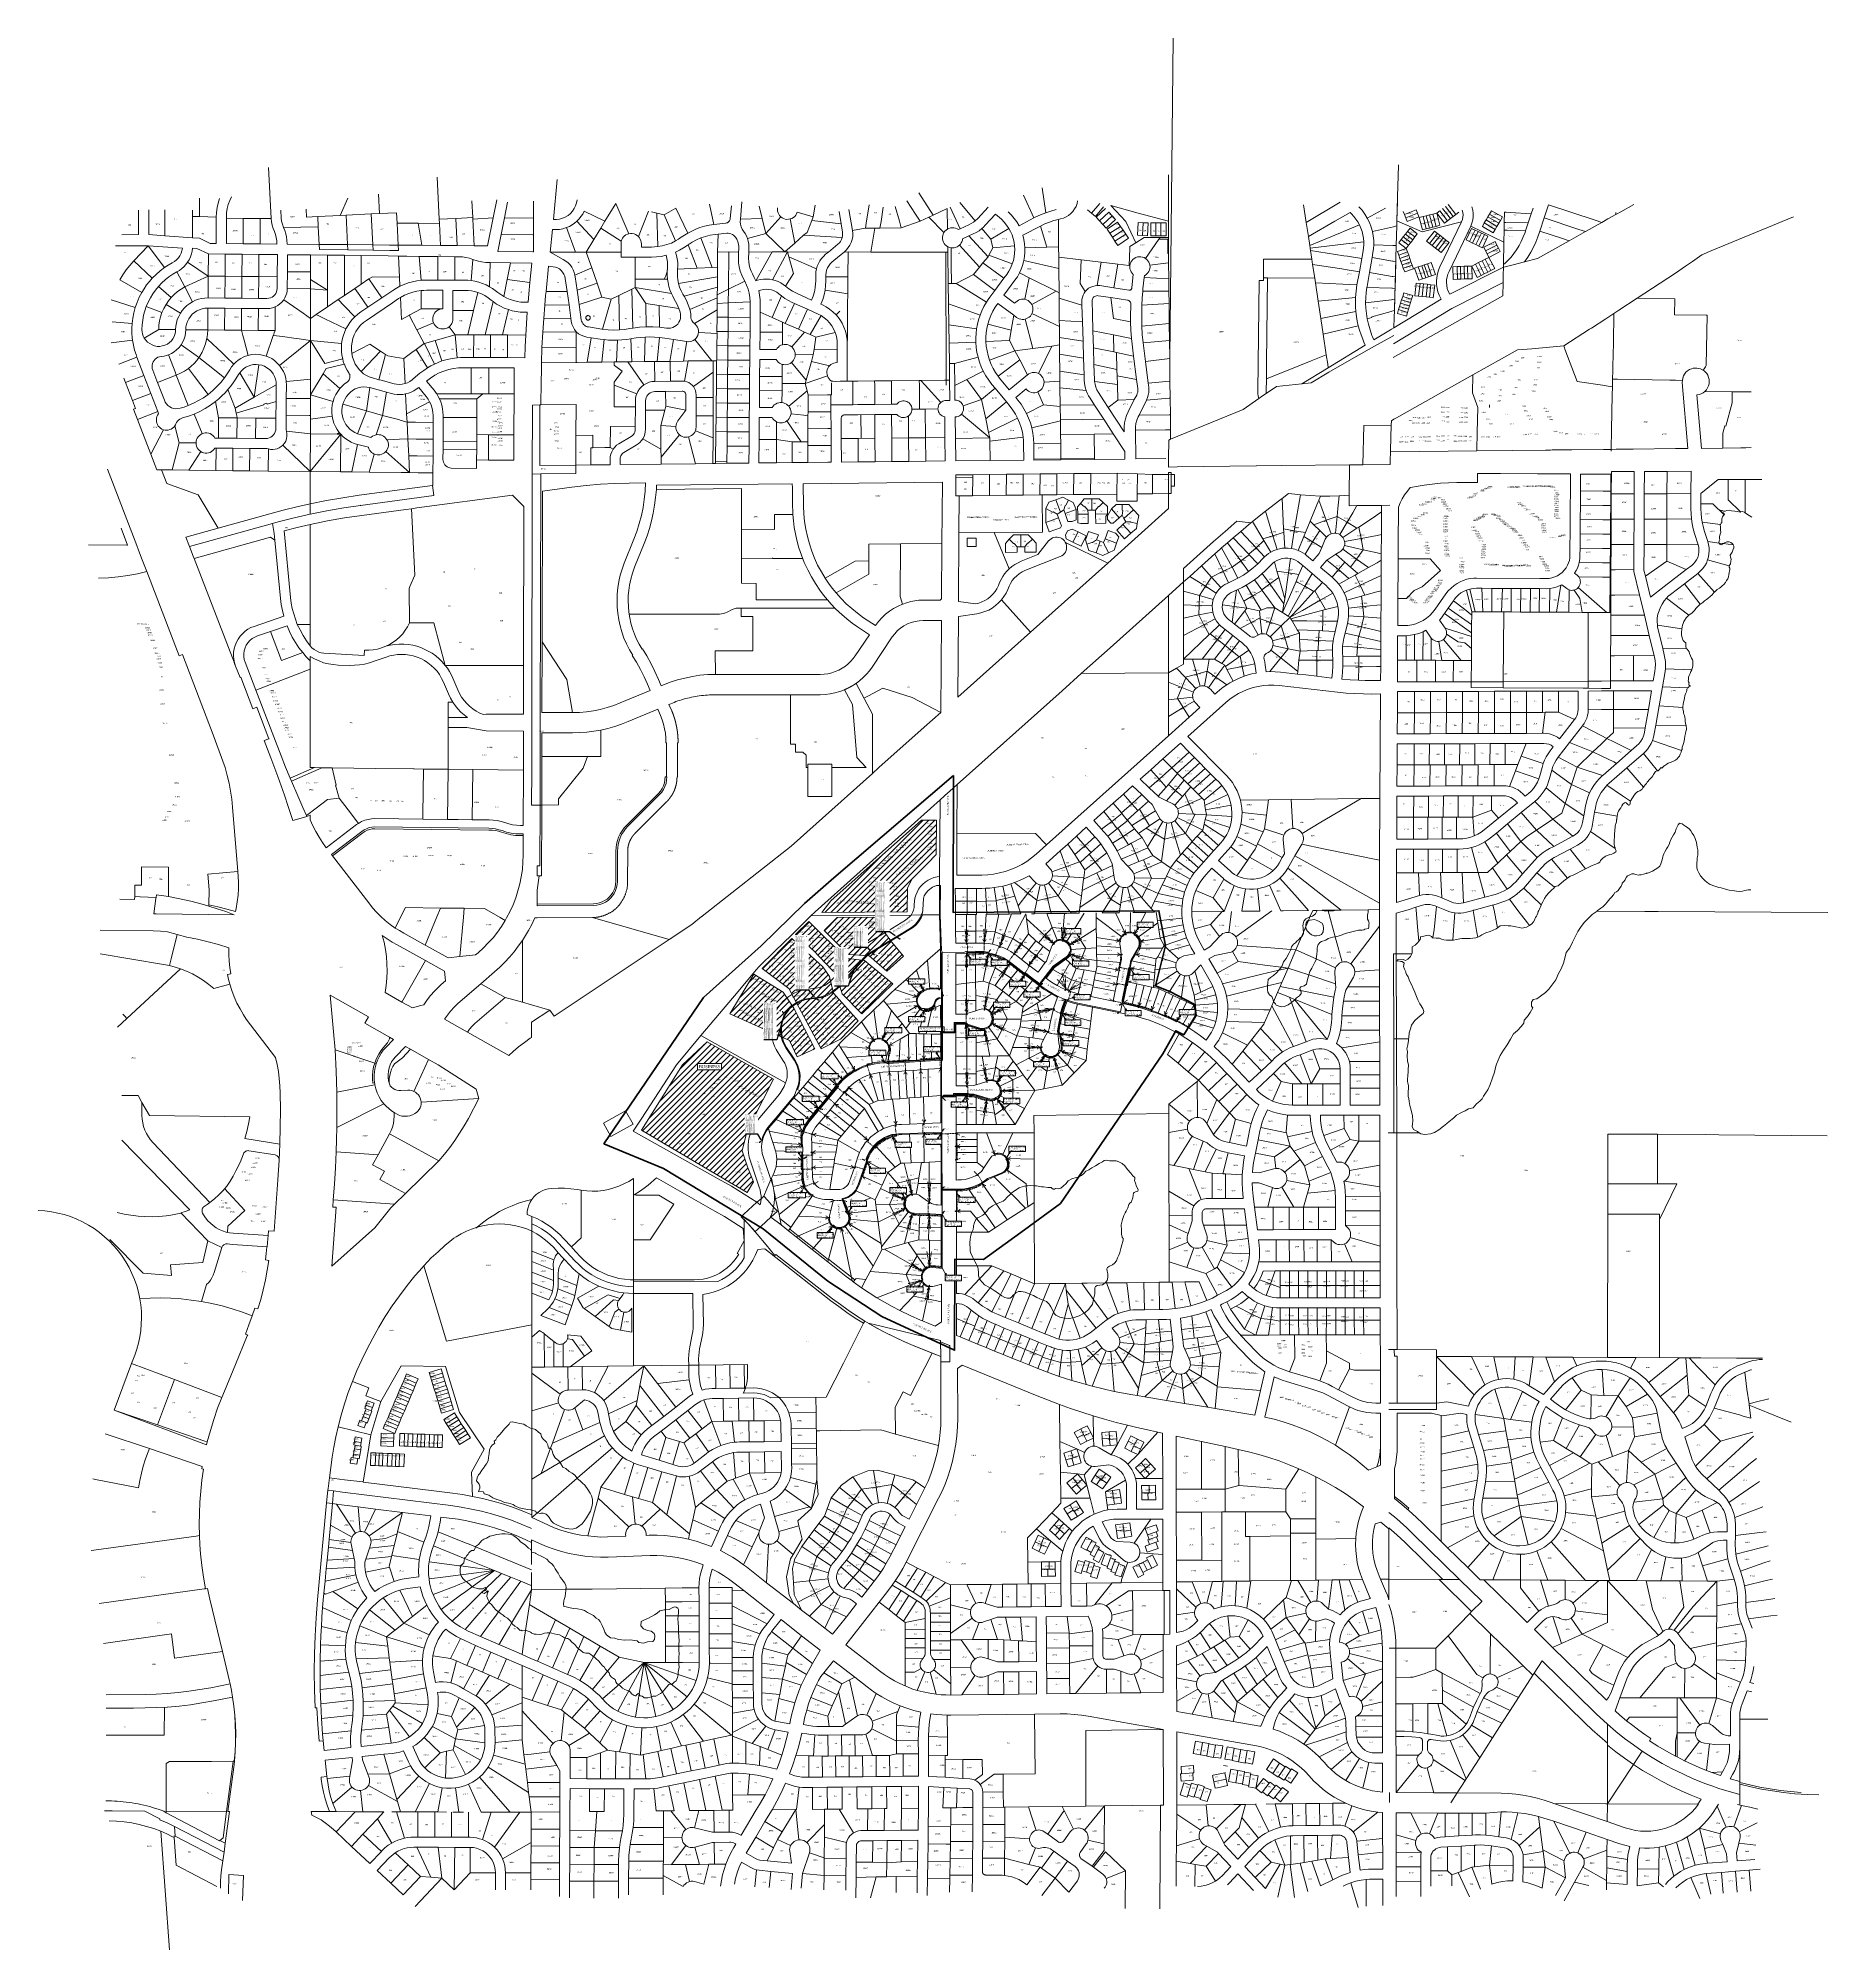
# Model space of a CAD drawing. Header units: feet. Extents: x 2808417 to 2820762, y 948624 to 970780.
# Drawn here: x 2809374 to 2819991, y 959438 to 970780 of the extents above; entities that cross this region are included whole.
import ezdxf
from ezdxf import colors
from ezdxf.entities.mleader import LeaderData, LeaderLine
from ezdxf.enums import TextEntityAlignment as Align
from ezdxf.lldxf.tags import DXFTag
from ezdxf.math import Vec2, Vec3

# ---------------------------------------------------------------- set-up
doc = ezdxf.new("R2010")
doc.units = ezdxf.units.FT
doc.header["$LTSCALE"] = 0.015
doc.header["$MEASUREMENT"] = 0
doc.set_wipeout_variables(frame=1)
doc.linetypes.add('DASHED', pattern=[5, 3, -2])
for name, color, linetype in [('144A', 112, '144A'), ('144B', 112, '144B'), ('288A', 112, '288A'), ('288B', 112, '288B'), ('48A', 112, '48A'), ('72A', 112, '72A'), ('Dakota County Addresses', 7, 'Continuous'), ('Dakota County Parcels', 7, 'Continuous'), ('DETAIL', 7, 'Continuous'), ('DROP BURIED', 7, 'DASHED'), ('NOTES', 7, 'Continuous'), ('PROP_TEL', 6, 'Continuous'), ('STREET NAME', 7, 'Continuous'), ('TAIL', 1, 'MST'), ('TELEPHONE STRUCT-EX', 30, 'Continuous'), ('TELEPHONE STRUCT-PROP', 6, 'Continuous'), ('TERMINALS', 7, 'Continuous')]:
    doc.layers.add(name, color=color, linetype=linetype)
doc.layers.add('RUNNING LINE (UNDERGROUND)', color=10, linetype='Continuous', lineweight=40)
doc.layers.add('WORK BOUNDARY', color=110, linetype='Continuous', lineweight=40)
doc.styles.add('Dimensions 100', font='arial.ttf')
doc.styles.add('Line', font='txt.shx', dxfattribs={"height": 3})
doc.styles.add('SIMPLEX', font='times.ttf', dxfattribs={"width": 0.8})
doc.styles.get("Standard").update_dxf_attribs({"font": 'times.ttf'})
doc.styles.add('Utilities', font='arial.ttf', dxfattribs={"height": 2.5})
tags = doc.linetypes.add('144A', pattern='A,80,-5,["144A",Line,S=1.5,R=0,X=0,Y=-1.5],-24', length=109).pattern_tags.tags
tags[6] = DXFTag(74, 10)
tags = doc.linetypes.add('144B', pattern='A,80,-5,["144B",Line,S=1.5,R=0,X=0,Y=-1.5],-24', length=109).pattern_tags.tags
tags[6] = DXFTag(74, 10)
tags = doc.linetypes.add('288A', pattern='A,80,-5,["288A",Line,S=1.5,R=0,X=0,Y=-1.5],-24', length=109).pattern_tags.tags
tags[6] = DXFTag(74, 10)
tags = doc.linetypes.add('288B', pattern='A,80,-5,["288B",Line,S=1.5,R=0,X=0,Y=-1.5],-24', length=109).pattern_tags.tags
tags[6] = DXFTag(74, 10)
tags = doc.linetypes.add('48A', pattern='A,80,-5,["48A",Line,S=1.5,R=0,X=0,Y=-1.5],-20', length=105).pattern_tags.tags
tags[6] = DXFTag(74, 10)
tags = doc.linetypes.add('72A', pattern='A,80,-5,["72A",Line,S=1.5,R=0,X=0,Y=-1.5],-20', length=105).pattern_tags.tags
tags[6] = DXFTag(74, 10)
tags = doc.linetypes.add('MST', pattern='A,5,-5,5,-5,["TAIL",Line,S=1.5,R=0,X=0,Y=-1.5],-20', length=40).pattern_tags.tags
tags[10] = DXFTag(74, 10)

# ---------------------------------------------------------------- blocks, each defined once
blk = doc.blocks.new('ACMAP_ANN_TEMPLATE_Dakota County Addresses')
at = {"layer": 'Dakota County Addresses', "style": 'Dimensions 100'}
blk.add_attdef('DakotaCountyAddress', text='', height=50, dxfattribs=at).set_placement((0, 0), align=Align.CENTER)
blk = doc.blocks.new('NEW HH')
at = {"ltscale": 40, "true_color": 0xffffff}
h = blk.add_hatch(color=7, dxfattribs=at)
h.dxf.hatch_style = 1
h.paths.add_polyline_path([(-0.06, -0.03, 0.414214), (-0.05, -0.05), (0.05, -0.05, 0.414214), (0.06, -0.03), (0.06, 0.03, 0.414214), (0.05, 0.05), (-0.05, 0.05, 0.414214), (-0.06, 0.03)])
at = {"layer": 'RUNNING LINE (UNDERGROUND)', "color": 6, "lineweight": 0, "const_width": 0.005, "flags": 128}
blk.add_lwpolyline([(-0.06, 0.03), (-0.06, -0.03, 0.414214), (-0.05, -0.05), (0.05, -0.05, 0.414214), (0.06, -0.03), (0.06, 0.03, 0.414214), (0.05, 0.05), (-0.05, 0.05, 0.414214)], format="xyb", close=True, dxfattribs=at)
at = {"layer": 'TELEPHONE STRUCT-PROP', "color": 18, "true_color": 0x000000, "style": 'Utilities'}
blk.add_text('HH', height=0.05, dxfattribs=at).set_placement((0, 0), align=Align.MIDDLE_CENTER)
blk = doc.blocks.new('Proposed FlowerPot')
at = {"lineweight": 5, "ltscale": 100, "true_color": 0xffffff}
h = blk.add_hatch(color=7, dxfattribs=at)
h.dxf.hatch_style = 1
h.paths.add_polyline_path([(0, 0.06, 0.414214), (-0.06, 0, 0.414214), (0, -0.06, 0.414214), (0.06, 0, 0.414214)])
at = {"lineweight": 5, "ltscale": 100}
blk.add_circle((0, 0), 0.0604, dxfattribs=at)
at = {"layer": 'RUNNING LINE (UNDERGROUND)', "color": 6, "lineweight": 5, "const_width": 0.00907, "flags": 128}
blk.add_lwpolyline([(-0.06, 0, -0.414214), (0, 0.06, -0.414214), (0.06, 0, -0.414214), (0, -0.06, -0.414214), (-0.06, 0)], format="xyb", dxfattribs=at)
at = {"color": 18, "linetype": 'ByBlock', "lineweight": 5, "ltscale": 100, "true_color": 0x000000, "style": 'Dimensions 100'}
blk.add_text('F', height=0.0744, dxfattribs=at).set_placement((-0.03, -0.04))
blk = doc.blocks.new('PFP')
at = {"color": 6}
blk.add_wipeout([(-0.12, 0.12), (0.12, 0.12), (0.12, -0.12), (-0.12, -0.12)], dxfattribs=at)
at = {"ltscale": 40, "true_color": 0xffffff}
h = blk.add_hatch(color=7, dxfattribs=at)
h.dxf.hatch_style = 1
h.paths.add_polyline_path([(-0.12, -0.12), (0.12, -0.12), (0.12, 0.12), (-0.12, 0.12)])
at = {"layer": 'RUNNING LINE (UNDERGROUND)', "color": 6, "lineweight": 0, "const_width": 0.0181, "flags": 128}
blk.add_lwpolyline([(-0.12, 0.12), (0.12, 0.12), (0.12, -0.12), (-0.12, -0.12)], close=True, dxfattribs=at)
at = {"layer": 'RUNNING LINE (UNDERGROUND)', "color": 18, "lineweight": 0, "true_color": 0x000000, "const_width": 0.0181, "flags": 128}
for points in [[(-0.08, -0.08), (0.08, 0.08)], [(-0.08, 0.08), (0.08, -0.08)]]:
    blk.add_lwpolyline(points, dxfattribs=at)
blk = doc.blocks.new('TERMINAL')
at = {"lineweight": 5, "ltscale": 0.5, "flags": 128}
blk.add_lwpolyline([(0, -1), (0, 45)], dxfattribs=at)
at = {"lineweight": 5, "ltscale": 0.5}
blk.add_circle((0, 38), 3.83, dxfattribs=at)
blk = doc.blocks.new('EX HH')
at = {"ltscale": 40, "true_color": 0xffffff}
h = blk.add_hatch(color=7, dxfattribs=at)
h.dxf.hatch_style = 1
h.paths.add_polyline_path([(-0.06, -0.03, 0.414214), (-0.05, -0.05), (0.05, -0.05, 0.414214), (0.06, -0.03), (0.06, 0.03, 0.414214), (0.05, 0.05), (-0.05, 0.05, 0.414214), (-0.06, 0.03)])
at = {"color": 30, "const_width": 0.005, "flags": 128}
blk.add_lwpolyline([(-0.06, 0.03), (-0.06, -0.03, 0.414214), (-0.05, -0.05), (0.05, -0.05, 0.414214), (0.06, -0.03), (0.06, 0.03, 0.414214), (0.05, 0.05), (-0.05, 0.05, 0.414214)], format="xyb", close=True, dxfattribs=at)
at = {"layer": 'RUNNING LINE (UNDERGROUND)', "color": 7, "lineweight": -3, "flags": 128}
blk.add_lwpolyline([(-0.05, 0.03), (-0.05, -0.03, 0.414214), (-0.05, -0.04), (0.05, -0.04, 0.414214), (0.05, -0.03), (0.05, 0.03, 0.414214), (0.05, 0.04), (-0.05, 0.04, 0.414214)], format="xyb", close=True, dxfattribs=at)
at = {"layer": 'TELEPHONE STRUCT-PROP', "color": 30, "style": 'Utilities'}
blk.add_text('HH', height=0.05, dxfattribs=at).set_placement((0, 0), align=Align.MIDDLE_CENTER)

msp = doc.modelspace()

# ---------------------------------------------------------------- linework, layer by layer
at = {"layer": '144A', "lineweight": 5, "ltscale": 50, "flags": 128}
msp.add_lwpolyline([(2813665, 964239), (2813666, 964243), (2813672, 964263), (2813680, 964282), (2813690, 964299), (2813703, 964316), (2813747, 964369), (2813788, 964417), (2813859, 964502), (2813881, 964563), (2813886, 964582), (2813888, 964602), (2813889, 964622), (2813887, 964642), (2813883, 964661), (2813877, 964680), (2813868, 964698), (2813858, 964716), (2813809, 964789), (2813799, 964807), (2813790, 964827), (2813784, 964847), (2813780, 964867), (2813778, 964888), (2813779, 964909), (2813781, 964930), (2813787, 964951), (2813798, 964980), (2813815, 965007), (2813828, 965023), (2813844, 965038), (2813861, 965051), (2813880, 965063), (2813901, 965072), (2813922, 965078), (2813944, 965083), (2813996, 965089), (2814019, 965093), (2814040, 965100), (2814061, 965109), (2814081, 965120), (2814099, 965133), (2814111, 965144), (2814123, 965156), (2814185, 965225), (2814219, 965263)], dxfattribs=at)
at = {"layer": '48A', "lineweight": 5, "ltscale": 50, "flags": 128}
msp.add_lwpolyline([(2814176, 963806), (2814145, 963883), (2814144, 963888), (2814144, 963895), (2814162, 963900), (2814176, 963906), (2814190, 963914), (2814202, 963923), (2814213, 963933), (2814222, 963945), (2814229, 963956), (2814235, 963967), (2814239, 963979), (2814287, 964117), (2814286, 964131), (2814294, 964150), (2814305, 964172), (2814320, 964193), (2814336, 964212), (2814354, 964229), (2814373, 964244), (2814394, 964257), (2814416, 964267), (2814439, 964275), (2814443, 964276), (2814457, 964275), (2814459, 964275), (2814478, 964279), (2814497, 964280), (2814734, 964289)], dxfattribs=at)
at = {"layer": 'Dakota County Parcels', "lineweight": 5}
for p, q in [((2816087, 968885), (2816108, 970780)), ((2810756, 969710), (2810740, 970013)), ((2811752, 969706), (2811740, 969956)), ((2812430, 969705), (2812453, 969941)), ((2815330, 969893), (2815351, 969745)), ((2816080, 969695), (2816080, 969969)), ((2810330, 969722), (2810330, 969832)), ((2811165, 969728), (2811210, 969831)), ((2811399, 969740), (2811393, 969855)), ((2811952, 969716), (2811947, 969816)), ((2812074, 969724), (2812094, 969821)), ((2812140, 969715), (2812158, 969808)), ((2812312, 969713), (2812312, 969813)), ((2812736, 969695), (2812800, 969800)), ((2812800, 969800), (2812878, 969620)), ((2813356, 969796), (2813383, 969675)), ((2813480, 969711), (2813486, 969785)), ((2813540, 969706), (2813548, 969810)), ((2813651, 969783), (2813668, 969711)), ((2813972, 969720), (2813983, 969790)), ((2814599, 969862), (2814684, 969731)), ((2814785, 969778), (2814844, 969649)), ((2814842, 969805), (2814933, 969696)), ((2814948, 969711), (2815010, 969778)), ((2815220, 969849), (2815281, 969714)), ((2815623, 969742), (2815672, 969799)), ((2815646, 969722), (2815695, 969780)), ((2815737, 969787), (2815826, 969692)), ((2815737, 969787), (2815900, 969743)), ((2816881, 969791), (2816897, 969687)), ((2816897, 969687), (2817098, 969807)), ((2817435, 969697), (2817438, 969811)), ((2817723, 969782), (2817768, 969722)), ((2817739, 969794), (2817785, 969735)), ((2818308, 969715), (2818334, 969792)), ((2809969, 969615), (2809969, 969760)), ((2810029, 969615), (2810029, 969762)), ((2810124, 969761), (2810124, 969608)), ((2810289, 969722), (2810289, 969760)), ((2810289, 969722), (2810330, 969722)), ((2810289, 969596), (2810289, 969722)), ((2810330, 969722), (2810430, 969719)), ((2810430, 969562), (2810430, 969719)), ((2810490, 969712), (2810490, 969719)), ((2810490, 969712), (2810590, 969711)), ((2810490, 969562), (2810490, 969712)), ((2810590, 969711), (2810690, 969711)), ((2810590, 969561), (2810590, 969711)), ((2810690, 969711), (2810756, 969710)), ((2810690, 969560), (2810690, 969711)), ((2810813, 969759), (2810816, 969713)), ((2810829, 969658), (2811035, 969662)), ((2810966, 969718), (2810963, 969766)), ((2810966, 969718), (2811032, 969722)), ((2811032, 969722), (2811165, 969728)), ((2811035, 969662), (2811032, 969722)), ((2811040, 969557), (2811035, 969662)), ((2811165, 969728), (2811200, 969730)), ((2811200, 969730), (2811350, 969738)), ((2811209, 969556), (2811200, 969730)), ((2811350, 969738), (2811399, 969740)), ((2811359, 969554), (2811350, 969738)), ((2811503, 969683), (2811500, 969745)), ((2811510, 969553), (2811503, 969683)), ((2811649, 969552), (2811627, 969682)), ((2811627, 969682), (2811754, 969681)), ((2811752, 969706), (2811852, 969711)), ((2811754, 969681), (2811752, 969706)), ((2811760, 969551), (2811754, 969681)), ((2811852, 969711), (2811952, 969716)), ((2811860, 969550), (2811852, 969711)), ((2811953, 969707), (2811952, 969716)), ((2811953, 969707), (2812073, 969715)), ((2811961, 969549), (2811953, 969707)), ((2812039, 969548), (2812073, 969715)), ((2812073, 969715), (2812074, 969724)), ((2812120, 969615), (2812140, 969715)), ((2812140, 969715), (2812310, 969713)), ((2812310, 969713), (2812312, 969713)), ((2812312, 969613), (2812312, 969713)), ((2812570, 969695), (2812670, 969586)), ((2812613, 969754), (2812736, 969695)), ((2812712, 969654), (2812736, 969695)), ((2812935, 969603), (2812994, 969754)), ((2813012, 969750), (2813043, 969743)), ((2813049, 969544), (2813043, 969743)), ((2813043, 969743), (2813087, 969733)), ((2813087, 969733), (2813157, 969772)), ((2813087, 969733), (2813155, 969578)), ((2813157, 969772), (2813227, 969624)), ((2813383, 969675), (2813453, 969683)), ((2813540, 969706), (2813668, 969711)), ((2813668, 969711), (2813690, 969621)), ((2813690, 969621), (2813779, 969721)), ((2813836, 969708), (2813862, 969564)), ((2813877, 969748), (2813972, 969720)), ((2813935, 969628), (2813964, 969699)), ((2813964, 969699), (2813972, 969720)), ((2813964, 969699), (2814137, 969679)), ((2814125, 969753), (2814137, 969679)), ((2814137, 969679), (2814145, 969630)), ((2814184, 969763), (2814204, 969640)), ((2814493, 969656), (2814607, 969695)), ((2814607, 969695), (2814658, 969719)), ((2814658, 969719), (2814684, 969731)), ((2814658, 969719), (2814747, 969627)), ((2814684, 969731), (2814762, 969768)), ((2814768, 969648), (2814767, 969770)), ((2814844, 969649), (2814896, 969673)), ((2814933, 969696), (2814948, 969711)), ((2814992, 969670), (2815054, 969737)), ((2815054, 969737), (2815089, 969706)), ((2815193, 969667), (2815281, 969714)), ((2815216, 969611), (2815321, 969666)), ((2815281, 969714), (2815293, 969720)), ((2815321, 969666), (2815358, 969540)), ((2815427, 969705), (2815439, 969708)), ((2815428, 969543), (2815427, 969705)), ((2815600, 969761), (2815623, 969742)), ((2815623, 969742), (2815646, 969722)), ((2815650, 969718), (2815706, 969770)), ((2815650, 969718), (2815671, 969696)), ((2815671, 969696), (2815726, 969748)), ((2815671, 969696), (2815690, 969675)), ((2815690, 969675), (2815745, 969727)), ((2815690, 969675), (2815710, 969653)), ((2815710, 969653), (2815766, 969705)), ((2815715, 969648), (2815778, 969689)), ((2815726, 969748), (2815745, 969727)), ((2815731, 969623), (2815795, 969664)), ((2815745, 969727), (2815766, 969705)), ((2815778, 969689), (2815795, 969664)), ((2815795, 969664), (2815810, 969641)), ((2815826, 969692), (2815885, 969566)), ((2815895, 969611), (2815899, 969687)), ((2815899, 969687), (2815929, 969685)), ((2815900, 969743), (2816080, 969695)), ((2815925, 969609), (2815929, 969685)), ((2815929, 969685), (2815959, 969684)), ((2815959, 969684), (2815955, 969608)), ((2815975, 969684), (2816005, 969684)), ((2815975, 969608), (2815975, 969684)), ((2816005, 969684), (2816035, 969684)), ((2816005, 969608), (2816005, 969684)), ((2816035, 969684), (2816065, 969684)), ((2816035, 969608), (2816035, 969684)), ((2816065, 969684), (2816065, 969608)), ((2816080, 969597), (2816080, 969695)), ((2816897, 969687), (2816910, 969603)), ((2817157, 969746), (2817166, 969738)), ((2817259, 969712), (2817368, 969772)), ((2817431, 969550), (2817434, 969667)), ((2817434, 969667), (2817435, 969697)), ((2817435, 969697), (2817584, 969632)), ((2817472, 969753), (2817480, 969734)), ((2817480, 969734), (2817550, 969761)), ((2817480, 969734), (2817487, 969715)), ((2817487, 969715), (2817557, 969742)), ((2817487, 969715), (2817495, 969693)), ((2817495, 969693), (2817565, 969720)), ((2817550, 969761), (2817557, 969742)), ((2817557, 969742), (2817565, 969720)), ((2817567, 969716), (2817590, 969722)), ((2817586, 969643), (2817567, 969716)), ((2817584, 969632), (2817819, 969691)), ((2817590, 969722), (2817609, 969727)), ((2817590, 969722), (2817608, 969649)), ((2817609, 969727), (2817629, 969732)), ((2817609, 969727), (2817628, 969654)), ((2817629, 969732), (2817649, 969737)), ((2817629, 969732), (2817648, 969659)), ((2817648, 969659), (2817668, 969664)), ((2817649, 969737), (2817672, 969742)), ((2817649, 969737), (2817668, 969664)), ((2817668, 969664), (2817690, 969670)), ((2817672, 969742), (2817690, 969757)), ((2817672, 969742), (2817718, 969683)), ((2817690, 969670), (2817672, 969742)), ((2817690, 969757), (2817736, 969697)), ((2817690, 969423), (2817819, 969691)), ((2817706, 969769), (2817752, 969710)), ((2817736, 969697), (2817718, 969683)), ((2817752, 969710), (2817736, 969697)), ((2817744, 969397), (2817873, 969665)), ((2817768, 969722), (2817752, 969710)), ((2817785, 969735), (2817768, 969722)), ((2817803, 969749), (2817785, 969735)), ((2817873, 969665), (2818070, 969570)), ((2817942, 969664), (2817953, 969684)), ((2817942, 969664), (2818006, 969626)), ((2817953, 969684), (2817964, 969702)), ((2817953, 969684), (2818018, 969646)), ((2817964, 969702), (2817974, 969720)), ((2817964, 969702), (2818028, 969664)), ((2817974, 969720), (2817984, 969737)), ((2817974, 969720), (2818039, 969682)), ((2817984, 969737), (2817996, 969757)), ((2817984, 969737), (2818049, 969699)), ((2817996, 969757), (2818061, 969720)), ((2818018, 969646), (2818028, 969664)), ((2818028, 969664), (2818039, 969682)), ((2818039, 969682), (2818049, 969699)), ((2818049, 969699), (2818061, 969720)), ((2818071, 969641), (2818072, 969687)), ((2818072, 969687), (2818073, 969749)), ((2818198, 969638), (2818214, 969684)), ((2818214, 969684), (2818232, 969739)), ((2818232, 969739), (2818243, 969772)), ((2818282, 969636), (2818308, 969715)), ((2818553, 969633), (2818650, 969687)), ((2818733, 969734), (2818733, 969746)), ((2819304, 969520), (2819787, 969721)), ((2809833, 969548), (2810025, 969549)), ((2809869, 969614), (2809969, 969615)), ((2809941, 969459), (2810025, 969549)), ((2810025, 969549), (2810123, 969419)), ((2810025, 969549), (2810229, 969535)), ((2810029, 969615), (2810124, 969608)), ((2810124, 969608), (2810289, 969596)), ((2810289, 969596), (2810330, 969593)), ((2810330, 969593), (2810394, 969563)), ((2810394, 969563), (2810430, 969562)), ((2810490, 969562), (2810590, 969561)), ((2810590, 969561), (2810690, 969560)), ((2810690, 969560), (2810790, 969559)), ((2810790, 969559), (2810789, 969578)), ((2810850, 969559), (2810849, 969581)), ((2810850, 969559), (2811040, 969557)), ((2811040, 969557), (2811042, 969526)), ((2811040, 969557), (2811209, 969556)), ((2811211, 969524), (2811209, 969556)), ((2811209, 969556), (2811359, 969554)), ((2811361, 969522), (2811359, 969554)), ((2811649, 969552), (2811760, 969551)), ((2811760, 969551), (2811860, 969550)), ((2811860, 969550), (2811961, 969549)), ((2811961, 969549), (2812039, 969548)), ((2812100, 969515), (2812120, 969615)), ((2812120, 969615), (2812309, 969613)), ((2812309, 969613), (2812312, 969613)), ((2812312, 969513), (2812312, 969613)), ((2812411, 969511), (2812424, 969646)), ((2812508, 969657), (2812562, 969511)), ((2812625, 969511), (2812670, 969586)), ((2812670, 969586), (2812712, 969654)), ((2812712, 969654), (2812833, 969576)), ((2812832, 969511), (2812832, 969561)), ((2812952, 969541), (2812952, 969561)), ((2813230, 969555), (2813224, 969551)), ((2813230, 969555), (2813283, 969415)), ((2813306, 969595), (2813372, 969420)), ((2813390, 969615), (2813408, 969617)), ((2813404, 969511), (2813408, 969617)), ((2813408, 969617), (2813460, 969623)), ((2813581, 969592), (2813690, 969621)), ((2813690, 969621), (2813803, 969512)), ((2813803, 969512), (2813862, 969564)), ((2813862, 969564), (2813915, 969611)), ((2813915, 969611), (2813935, 969628)), ((2813915, 969611), (2814143, 969597)), ((2814062, 969511), (2814118, 969558)), ((2814282, 969653), (2814337, 969653)), ((2814314, 969511), (2814337, 969653)), ((2814337, 969653), (2814368, 969653)), ((2814368, 969653), (2814493, 969656)), ((2814834, 969645), (2814844, 969649)), ((2814839, 969552), (2814959, 969422)), ((2814858, 969590), (2814896, 969607)), ((2814896, 969607), (2814921, 969619)), ((2814896, 969607), (2815009, 969484)), ((2814972, 969651), (2815025, 969587)), ((2815025, 969587), (2815132, 969652)), ((2815025, 969587), (2815037, 969536)), ((2815037, 969536), (2815167, 969549)), ((2815715, 969648), (2815731, 969623)), ((2815731, 969623), (2815747, 969599)), ((2815747, 969599), (2815810, 969641)), ((2815747, 969599), (2815762, 969576)), ((2815762, 969576), (2815826, 969618)), ((2815762, 969576), (2815779, 969551)), ((2815779, 969551), (2815842, 969593)), ((2815810, 969641), (2815826, 969618)), ((2815826, 969618), (2815842, 969593)), ((2815851, 969545), (2815885, 969566)), ((2815885, 969566), (2815936, 969597)), ((2815895, 969611), (2815925, 969609)), ((2815925, 969609), (2815955, 969608)), ((2815936, 969597), (2816030, 969597)), ((2815944, 969474), (2816023, 969587)), ((2815975, 969608), (2816005, 969608)), ((2816005, 969608), (2816035, 969608)), ((2816023, 969587), (2816030, 969597)), ((2816075, 969587), (2816023, 969587)), ((2816030, 969597), (2816080, 969597)), ((2816035, 969608), (2816065, 969608)), ((2816075, 969502), (2816075, 969587)), ((2816080, 969502), (2816080, 969597)), ((2816910, 969603), (2816918, 969550)), ((2816918, 969550), (2816920, 969535)), ((2817429, 969473), (2817431, 969550)), ((2817447, 969567), (2817461, 969585)), ((2817447, 969567), (2817490, 969533)), ((2817461, 969585), (2817473, 969602)), ((2817461, 969585), (2817504, 969552)), ((2817473, 969602), (2817486, 969618)), ((2817473, 969602), (2817517, 969568)), ((2817486, 969618), (2817498, 969634)), ((2817486, 969618), (2817529, 969584)), ((2817490, 969533), (2817504, 969552)), ((2817498, 969634), (2817513, 969653)), ((2817498, 969634), (2817542, 969601)), ((2817504, 969552), (2817517, 969568)), ((2817556, 969619), (2817513, 969653)), ((2817517, 969568), (2817529, 969584)), ((2817529, 969584), (2817542, 969601)), ((2817542, 969601), (2817556, 969619)), ((2817586, 969643), (2817608, 969649)), ((2817608, 969649), (2817628, 969654)), ((2817611, 969577), (2817657, 969636)), ((2817611, 969577), (2817629, 969562)), ((2817628, 969654), (2817648, 969659)), ((2817629, 969562), (2817675, 969622)), ((2817629, 969562), (2817645, 969550)), ((2817645, 969550), (2817691, 969609)), ((2817645, 969550), (2817664, 969535)), ((2817657, 969636), (2817675, 969622)), ((2817664, 969535), (2817710, 969595)), ((2817675, 969622), (2817691, 969609)), ((2817680, 969523), (2817726, 969582)), ((2817691, 969609), (2817710, 969595)), ((2817698, 969509), (2817744, 969568)), ((2817710, 969595), (2817726, 969582)), ((2817726, 969582), (2817744, 969568)), ((2817845, 969584), (2817878, 969652)), ((2817845, 969584), (2817866, 969574)), ((2817866, 969574), (2817899, 969642)), ((2817866, 969574), (2817884, 969565)), ((2817878, 969652), (2817899, 969642)), ((2817884, 969565), (2817917, 969633)), ((2817884, 969565), (2817903, 969556)), ((2817899, 969642), (2817917, 969633)), ((2817903, 969556), (2817936, 969624)), ((2817903, 969556), (2817921, 969547)), ((2817917, 969633), (2817936, 969624)), ((2817921, 969547), (2817954, 969615)), ((2817936, 969624), (2817954, 969615)), ((2817942, 969537), (2817975, 969605)), ((2817951, 969540), (2818018, 969574)), ((2817954, 969615), (2817975, 969605)), ((2817961, 969519), (2818028, 969553)), ((2818006, 969626), (2818018, 969646)), ((2818018, 969574), (2818028, 969553)), ((2818028, 969553), (2818038, 969535)), ((2818067, 969437), (2818070, 969570)), ((2818070, 969570), (2818071, 969641)), ((2818195, 969628), (2818198, 969638)), ((2818270, 969474), (2818456, 969578)), ((2818271, 969602), (2818282, 969636)), ((2818456, 969578), (2818553, 969633)), ((2809941, 969459), (2810050, 969356)), ((2810260, 969451), (2810382, 969369)), ((2810289, 969535), (2810315, 969533)), ((2810315, 969533), (2810383, 969501)), ((2810382, 969369), (2810383, 969501)), ((2810383, 969501), (2810483, 969499)), ((2810482, 969368), (2810483, 969499)), ((2810483, 969499), (2810583, 969498)), ((2810582, 969367), (2810583, 969498)), ((2810583, 969498), (2810683, 969497)), ((2810682, 969366), (2810683, 969497)), ((2810683, 969497), (2810793, 969496)), ((2810792, 969365), (2810793, 969496)), ((2810852, 969395), (2810853, 969495)), ((2810853, 969495), (2810990, 969494)), ((2810990, 969494), (2811090, 969493)), ((2810990, 969394), (2810990, 969494)), ((2811042, 969526), (2811211, 969524)), ((2811090, 969493), (2811190, 969492)), ((2811090, 969286), (2811090, 969493)), ((2811190, 969492), (2811290, 969491)), ((2811211, 969524), (2811361, 969522)), ((2811511, 969488), (2811517, 969363)), ((2811634, 969486), (2811745, 969485)), ((2811634, 969486), (2811646, 969344)), ((2811745, 969485), (2811845, 969484)), ((2811745, 969345), (2811745, 969485)), ((2811845, 969344), (2811845, 969484)), ((2811845, 969484), (2811870, 969484)), ((2811942, 969342), (2811952, 969468)), ((2812052, 969305), (2812056, 969449)), ((2812056, 969449), (2812176, 969447)), ((2812100, 969515), (2812309, 969513)), ((2812156, 969349), (2812176, 969447)), ((2812176, 969447), (2812302, 969446)), ((2812291, 969331), (2812302, 969446)), ((2812309, 969513), (2812312, 969513)), ((2812411, 969511), (2812562, 969511)), ((2812411, 969511), (2812489, 969467)), ((2812562, 969511), (2812625, 969511)), ((2812625, 969511), (2812658, 969417)), ((2812625, 969511), (2812832, 969511)), ((2812832, 969481), (2812832, 969511)), ((2812832, 969481), (2812915, 969481)), ((2812915, 969481), (2813012, 969481)), ((2812915, 969351), (2812915, 969481)), ((2812952, 969541), (2813012, 969541)), ((2813404, 969511), (2813471, 969512)), ((2813404, 969421), (2813404, 969511)), ((2813469, 969291), (2813471, 969512)), ((2813471, 969512), (2813529, 969511)), ((2813528, 969474), (2813529, 969511)), ((2813529, 969511), (2813530, 969529)), ((2813588, 969473), (2813589, 969511)), ((2813589, 969511), (2813590, 969525)), ((2813589, 969511), (2813728, 969512)), ((2813631, 969340), (2813728, 969512)), ((2813728, 969512), (2813803, 969512)), ((2813731, 969347), (2813820, 969512)), ((2813803, 969512), (2813820, 969512)), ((2813820, 969512), (2814062, 969511)), ((2813820, 969512), (2813828, 969483)), ((2813828, 969483), (2813991, 969412)), ((2813828, 969483), (2813855, 969385)), ((2814045, 969498), (2814062, 969511)), ((2814083, 969451), (2814128, 969489)), ((2814128, 969489), (2814156, 969511)), ((2814156, 969511), (2814158, 969511)), ((2814158, 969511), (2814179, 969512)), ((2814178, 969364), (2814179, 969512)), ((2814179, 969512), (2814314, 969511)), ((2814314, 969511), (2814758, 969511)), ((2814761, 968752), (2814758, 969511)), ((2814758, 969511), (2814770, 969511)), ((2814770, 969511), (2814770, 969543)), ((2814773, 969325), (2814770, 969511)), ((2814959, 969422), (2814979, 969447)), ((2814979, 969447), (2815009, 969484)), ((2814979, 969447), (2815103, 969356)), ((2815009, 969484), (2815013, 969492)), ((2815013, 969492), (2815037, 969536)), ((2815013, 969492), (2815153, 969441)), ((2815220, 969454), (2815221, 969462)), ((2815221, 969462), (2815430, 969413)), ((2815228, 969536), (2815358, 969540)), ((2815358, 969540), (2815428, 969543)), ((2815429, 969482), (2815428, 969543)), ((2815429, 969482), (2815562, 969466)), ((2815430, 969413), (2815429, 969482)), ((2815555, 969324), (2815562, 969466)), ((2815562, 969466), (2815681, 969452)), ((2815657, 969313), (2815681, 969452)), ((2815681, 969452), (2815780, 969440)), ((2815756, 969299), (2815780, 969440)), ((2815780, 969440), (2815847, 969432)), ((2815969, 969433), (2816080, 969448)), ((2816075, 969502), (2816080, 969502)), ((2816080, 969448), (2816080, 969502)), ((2816081, 969353), (2816080, 969448)), ((2816643, 969358), (2816644, 969469)), ((2816644, 969469), (2816930, 969469)), ((2816920, 969535), (2816922, 969520)), ((2816922, 969520), (2816930, 969469)), ((2816930, 969469), (2816935, 969437)), ((2816935, 969437), (2816947, 969357)), ((2817212, 969395), (2817226, 969474)), ((2817226, 969474), (2817234, 969518)), ((2817273, 969391), (2817288, 969480)), ((2817288, 969480), (2817293, 969508)), ((2817426, 969364), (2817428, 969455)), ((2817428, 969455), (2817429, 969473)), ((2817438, 969515), (2817490, 969533)), ((2817438, 969515), (2817446, 969493)), ((2817446, 969493), (2817498, 969512)), ((2817446, 969493), (2817453, 969474)), ((2817453, 969474), (2817505, 969492)), ((2817453, 969474), (2817459, 969455)), ((2817459, 969455), (2817511, 969473)), ((2817459, 969455), (2817466, 969435)), ((2817466, 969435), (2817518, 969454)), ((2817498, 969512), (2817490, 969533)), ((2817505, 969492), (2817498, 969512)), ((2817511, 969473), (2817505, 969492)), ((2817518, 969454), (2817511, 969473)), ((2817525, 969434), (2817518, 969454)), ((2817597, 969435), (2817616, 969442)), ((2817616, 969442), (2817638, 969450)), ((2817616, 969442), (2817641, 969371)), ((2817638, 969450), (2817663, 969379)), ((2817664, 969535), (2817680, 969523)), ((2817680, 969523), (2817698, 969509)), ((2817879, 969428), (2817901, 969440)), ((2817901, 969440), (2817919, 969449)), ((2817901, 969440), (2817935, 969373)), ((2817919, 969449), (2817940, 969460)), ((2817919, 969449), (2817953, 969382)), ((2817921, 969547), (2817942, 969537)), ((2817940, 969460), (2817959, 969469)), ((2817940, 969460), (2817974, 969393)), ((2817961, 969519), (2817951, 969540)), ((2817959, 969469), (2817981, 969480)), ((2817959, 969469), (2817993, 969402)), ((2817971, 969501), (2817961, 969519)), ((2817971, 969501), (2818038, 969535)), ((2817981, 969480), (2817971, 969501)), ((2818048, 969514), (2817981, 969480)), ((2817981, 969480), (2818015, 969413)), ((2818038, 969535), (2818048, 969514)), ((2818067, 969422), (2818067, 969437)), ((2818192, 969454), (2818270, 969474)), ((2819245, 969495), (2819304, 969520)), ((2809858, 969346), (2809988, 969272)), ((2810197, 969394), (2810243, 969305)), ((2810243, 969305), (2810382, 969369)), ((2810381, 969239), (2810382, 969369)), ((2810382, 969369), (2810482, 969368)), ((2810481, 969238), (2810482, 969368)), ((2810482, 969368), (2810582, 969367)), ((2810581, 969237), (2810582, 969367)), ((2810582, 969367), (2810682, 969366)), ((2810681, 969236), (2810682, 969366)), ((2810682, 969366), (2810792, 969365)), ((2810791, 969295), (2810792, 969365)), ((2810851, 969295), (2810852, 969395)), ((2810852, 969395), (2810990, 969394)), ((2810990, 969348), (2810990, 969394)), ((2810990, 969294), (2810990, 969348)), ((2811090, 969286), (2810990, 969348)), ((2811290, 969321), (2811336, 969352)), ((2811336, 969352), (2811356, 969365)), ((2811356, 969365), (2811517, 969363)), ((2811517, 969363), (2811520, 969309)), ((2811677, 969345), (2811646, 969344)), ((2811677, 969345), (2811745, 969345)), ((2811745, 969345), (2811845, 969344)), ((2811845, 969344), (2811905, 969344)), ((2812136, 969248), (2812156, 969349)), ((2812156, 969349), (2812291, 969331)), ((2812284, 969263), (2812291, 969331)), ((2812387, 969277), (2812401, 969427)), ((2812401, 969427), (2812429, 969424)), ((2812501, 969355), (2812511, 969278)), ((2812558, 969374), (2812658, 969417)), ((2812560, 969364), (2812558, 969374)), ((2812560, 969364), (2812571, 969286)), ((2812571, 969286), (2812689, 969327)), ((2812658, 969417), (2812689, 969327)), ((2812689, 969327), (2812718, 969243)), ((2812915, 969301), (2812915, 969351)), ((2812915, 969351), (2813088, 969351)), ((2813088, 969351), (2813107, 969351)), ((2813167, 969409), (2813283, 969415)), ((2813173, 969325), (2813403, 969365)), ((2813283, 969415), (2813372, 969420)), ((2813372, 969420), (2813404, 969421)), ((2813403, 969365), (2813404, 969421)), ((2813403, 969304), (2813403, 969365)), ((2813469, 969291), (2813566, 969339)), ((2813566, 969339), (2813559, 969353)), ((2813631, 969340), (2813642, 969344)), ((2813807, 969309), (2813855, 969385)), ((2813986, 969325), (2813987, 969339)), ((2813987, 969339), (2813987, 969377)), ((2814047, 969365), (2814047, 969376)), ((2814047, 969365), (2814129, 969364)), ((2814047, 969338), (2814047, 969365)), ((2814129, 969364), (2814178, 969364)), ((2814177, 969264), (2814178, 969364)), ((2814773, 969325), (2814793, 969325)), ((2814775, 969205), (2814773, 969325)), ((2814793, 969325), (2814820, 969325)), ((2814820, 969325), (2814922, 969378)), ((2814922, 969378), (2814959, 969422)), ((2814922, 969378), (2815049, 969284)), ((2815049, 969284), (2815103, 969356)), ((2815103, 969356), (2815120, 969379)), ((2815103, 969255), (2815168, 969344)), ((2815195, 969388), (2815253, 969359)), ((2815227, 969231), (2815253, 969359)), ((2815253, 969359), (2815413, 969279)), ((2815431, 969269), (2815430, 969413)), ((2815555, 969324), (2815586, 969278)), ((2815847, 969432), (2815850, 969432)), ((2815863, 969301), (2815871, 969379)), ((2815928, 969294), (2815936, 969360)), ((2815936, 969360), (2815937, 969371)), ((2815936, 969360), (2816081, 969353)), ((2816082, 969279), (2816081, 969353)), ((2816610, 968686), (2816618, 969343)), ((2816618, 969343), (2816643, 969343)), ((2816643, 969358), (2816668, 969358)), ((2816643, 969343), (2816643, 969358)), ((2816668, 969358), (2816947, 969357)), ((2816947, 969357), (2816952, 969328)), ((2816952, 969328), (2816968, 969220)), ((2817198, 969317), (2817212, 969395)), ((2817258, 969307), (2817273, 969391)), ((2817424, 969296), (2817426, 969364)), ((2817466, 969435), (2817473, 969416)), ((2817473, 969416), (2817525, 969434)), ((2817473, 969416), (2817481, 969394)), ((2817481, 969394), (2817533, 969412)), ((2817533, 969412), (2817525, 969434)), ((2817540, 969415), (2817562, 969423)), ((2817540, 969415), (2817565, 969344)), ((2817541, 969252), (2817549, 969327)), ((2817549, 969327), (2817572, 969324)), ((2817562, 969423), (2817582, 969429)), ((2817562, 969423), (2817587, 969352)), ((2817564, 969250), (2817572, 969324)), ((2817565, 969344), (2817587, 969352)), ((2817572, 969324), (2817593, 969322)), ((2817582, 969429), (2817597, 969435)), ((2817582, 969429), (2817606, 969359)), ((2817584, 969248), (2817593, 969322)), ((2817587, 969352), (2817606, 969359)), ((2817593, 969322), (2817616, 969320)), ((2817597, 969435), (2817622, 969364)), ((2817606, 969359), (2817622, 969364)), ((2817622, 969364), (2817641, 969371)), ((2817641, 969371), (2817663, 969379)), ((2817749, 969261), (2818067, 969422)), ((2817761, 969177), (2818065, 969331)), ((2817767, 969424), (2817792, 969425)), ((2817769, 969349), (2817767, 969424)), ((2817769, 969349), (2817795, 969350)), ((2817792, 969425), (2817812, 969426)), ((2817795, 969350), (2817792, 969425)), ((2817795, 969350), (2817815, 969351)), ((2817812, 969426), (2817833, 969427)), ((2817815, 969351), (2817812, 969426)), ((2817815, 969351), (2817836, 969352)), ((2817833, 969427), (2817853, 969427)), ((2817836, 969352), (2817833, 969427)), ((2817836, 969352), (2817856, 969352)), ((2817853, 969427), (2817879, 969428)), ((2817856, 969352), (2817853, 969427)), ((2817856, 969352), (2817881, 969353)), ((2817881, 969353), (2817879, 969428)), ((2817879, 969428), (2817912, 969361)), ((2817912, 969361), (2817935, 969373)), ((2817935, 969373), (2817953, 969382)), ((2817953, 969382), (2817974, 969393)), ((2817974, 969393), (2817993, 969402)), ((2817993, 969402), (2818015, 969413)), ((2818064, 969252), (2818065, 969331)), ((2818861, 969238), (2819088, 969387)), ((2809806, 969227), (2809949, 969183)), ((2810087, 969308), (2810162, 969241)), ((2810243, 969305), (2810290, 969217)), ((2810381, 969239), (2810481, 969238)), ((2810481, 969238), (2810581, 969237)), ((2810581, 969237), (2810681, 969236)), ((2810681, 969236), (2810731, 969236)), ((2810851, 969295), (2810990, 969294)), ((2810990, 969294), (2811090, 969286)), ((2811090, 969186), (2811154, 969229)), ((2811154, 969229), (2811190, 969253)), ((2811190, 969253), (2811253, 969296)), ((2811253, 969296), (2811290, 969321)), ((2811329, 969184), (2811412, 969240)), ((2811524, 969242), (2811512, 969235)), ((2811530, 969112), (2811524, 969242)), ((2811646, 969175), (2811646, 969283)), ((2811677, 969285), (2811774, 969285)), ((2811774, 969175), (2811774, 969285)), ((2811834, 969164), (2811834, 969284)), ((2811834, 969284), (2811904, 969284)), ((2811957, 969164), (2811982, 969271)), ((2812026, 969020), (2812072, 969218)), ((2812062, 969226), (2812072, 969218)), ((2812258, 969214), (2812280, 969214)), ((2812284, 969263), (2812280, 969214)), ((2812384, 969253), (2812379, 969197)), ((2812384, 969253), (2812387, 969277)), ((2812387, 969277), (2812511, 969278)), ((2812511, 969278), (2812523, 969199)), ((2812571, 969286), (2812583, 969200)), ((2812583, 969200), (2812718, 969243)), ((2812718, 969243), (2812745, 969238)), ((2812722, 969053), (2812773, 969232)), ((2812745, 969238), (2812773, 969232)), ((2812773, 969232), (2812818, 969254)), ((2812818, 969254), (2812896, 969292)), ((2812822, 969049), (2812818, 969254)), ((2812896, 969292), (2812915, 969301)), ((2812901, 969060), (2812896, 969292)), ((2812915, 969301), (2812978, 969207)), ((2812915, 969301), (2813130, 969266)), ((2813206, 969249), (2813199, 969262)), ((2813206, 969249), (2813403, 969304)), ((2813240, 969171), (2813402, 969239)), ((2813402, 969258), (2813403, 969304)), ((2813402, 969258), (2813469, 969291)), ((2813402, 969239), (2813402, 969258)), ((2813402, 969207), (2813402, 969239)), ((2813402, 969207), (2813468, 969210)), ((2813467, 969125), (2813468, 969210)), ((2813468, 969210), (2813469, 969291)), ((2813468, 969210), (2813598, 969217)), ((2813598, 969199), (2813598, 969217)), ((2813649, 969283), (2813660, 969286)), ((2813729, 969123), (2813783, 969251)), ((2813768, 969264), (2813783, 969251)), ((2813847, 969212), (2813860, 969207)), ((2813872, 969267), (2813962, 969226)), ((2814042, 969286), (2814129, 969272)), ((2814129, 969272), (2814177, 969264)), ((2814176, 969204), (2814177, 969264)), ((2815019, 969243), (2815049, 969284)), ((2815103, 969255), (2815167, 969208)), ((2815268, 969200), (2815413, 969279)), ((2815413, 969279), (2815431, 969269)), ((2815431, 969238), (2815431, 969269)), ((2815431, 969238), (2815566, 969197)), ((2815432, 969105), (2815431, 969238)), ((2815566, 969217), (2815566, 969197)), ((2815626, 969220), (2815628, 969144)), ((2815672, 969312), (2815657, 969313)), ((2815663, 969252), (2815738, 969241)), ((2815672, 969312), (2815756, 969299)), ((2815738, 969241), (2815836, 969226)), ((2815738, 969241), (2815754, 969118)), ((2815756, 969299), (2815845, 969285)), ((2815855, 969118), (2815856, 969211)), ((2815928, 969294), (2815927, 969279)), ((2815927, 969279), (2816082, 969279)), ((2816083, 969207), (2816082, 969279)), ((2816968, 969220), (2817190, 969241)), ((2816968, 969220), (2816984, 969117)), ((2817258, 969307), (2817257, 969302)), ((2817412, 968886), (2818064, 969252)), ((2817417, 969062), (2817697, 969232)), ((2817421, 969190), (2817422, 969231)), ((2817422, 969231), (2817423, 969278)), ((2817423, 969278), (2817424, 969296)), ((2817451, 969189), (2817457, 969209)), ((2817457, 969209), (2817463, 969228)), ((2817457, 969209), (2817510, 969192)), ((2817463, 969228), (2817470, 969248)), ((2817463, 969228), (2817516, 969212)), ((2817470, 969248), (2817476, 969270)), ((2817470, 969248), (2817522, 969232)), ((2817476, 969270), (2817529, 969254)), ((2817510, 969192), (2817516, 969212)), ((2817516, 969212), (2817522, 969232)), ((2817522, 969232), (2817529, 969254)), ((2817541, 969252), (2817564, 969250)), ((2817564, 969250), (2817584, 969248)), ((2817584, 969248), (2817608, 969245)), ((2817608, 969245), (2817616, 969320)), ((2817608, 969245), (2817628, 969243)), ((2817616, 969320), (2817636, 969317)), ((2817628, 969243), (2817636, 969317)), ((2817628, 969243), (2817651, 969240)), ((2817636, 969317), (2817659, 969315)), ((2817651, 969240), (2817659, 969315)), ((2817695, 969235), (2817697, 969232)), ((2817747, 969265), (2817749, 969261)), ((2818861, 969238), (2819084, 969234)), ((2819084, 969234), (2819082, 969139)), ((2809812, 969097), (2809931, 969087)), ((2810015, 969189), (2810108, 969153)), ((2810217, 969148), (2810132, 969201)), ((2810380, 969179), (2810480, 969178)), ((2810480, 969178), (2810580, 969177)), ((2810580, 969177), (2810680, 969176)), ((2810680, 969176), (2810730, 969176)), ((2810990, 969118), (2811023, 969141)), ((2811023, 969141), (2811090, 969186)), ((2811287, 969156), (2811329, 969184)), ((2811530, 969112), (2811576, 969137)), ((2811646, 969175), (2811762, 969175)), ((2811762, 969175), (2811764, 969175)), ((2811764, 969175), (2811766, 969175)), ((2811766, 969175), (2811768, 969175)), ((2811768, 969175), (2811770, 969175)), ((2811770, 969175), (2811772, 969175)), ((2811772, 969175), (2811774, 969175)), ((2811834, 969114), (2811834, 969164)), ((2811834, 969164), (2811957, 969164)), ((2811923, 969020), (2811957, 969164)), ((2812128, 969020), (2812163, 969170)), ((2812258, 969154), (2812274, 969154)), ((2812274, 969154), (2812266, 969019)), ((2812373, 969117), (2812367, 969037)), ((2812379, 969197), (2812373, 969117)), ((2812373, 969117), (2812534, 969119)), ((2812379, 969197), (2812523, 969199)), ((2812523, 969199), (2812534, 969119)), ((2812534, 969119), (2812536, 969101)), ((2812583, 969200), (2812596, 969109)), ((2812980, 969067), (2812978, 969207)), ((2812978, 969207), (2813058, 969195)), ((2813060, 969065), (2813058, 969195)), ((2813058, 969195), (2813174, 969176)), ((2813182, 969155), (2813174, 969176)), ((2813240, 969171), (2813239, 969173)), ((2813267, 969088), (2813402, 969168)), ((2813400, 969041), (2813401, 969126)), ((2813401, 969126), (2813402, 969168)), ((2813401, 969126), (2813467, 969125)), ((2813402, 969168), (2813402, 969207)), ((2813467, 969125), (2813597, 969124)), ((2813467, 969040), (2813467, 969125)), ((2813597, 969124), (2813598, 969199)), ((2813597, 969039), (2813597, 969124)), ((2813657, 969037), (2813658, 969155)), ((2813658, 969155), (2813658, 969198)), ((2813658, 969155), (2813729, 969123)), ((2813729, 969123), (2813790, 969096)), ((2813790, 969096), (2813806, 969088)), ((2813790, 969036), (2813790, 969096)), ((2813806, 969088), (2813860, 969207)), ((2813860, 969207), (2813937, 969172)), ((2813884, 969053), (2813937, 969172)), ((2813937, 969172), (2814001, 969143)), ((2813953, 969022), (2814019, 969134)), ((2814001, 969143), (2814019, 969134)), ((2814017, 969202), (2814026, 969198)), ((2814107, 969139), (2814130, 969160)), ((2814175, 968992), (2814176, 969204)), ((2814777, 969080), (2814775, 969205)), ((2815067, 969207), (2815163, 969136)), ((2815147, 969047), (2815163, 969136)), ((2815163, 969136), (2815178, 969124)), ((2815230, 969114), (2815275, 968939)), ((2815269, 969146), (2815433, 969070)), ((2815433, 969070), (2815432, 969105)), ((2815432, 969105), (2815570, 969097)), ((2815566, 969197), (2815570, 969097)), ((2815570, 969097), (2815573, 968982)), ((2815628, 969144), (2815631, 969044)), ((2815754, 969118), (2815855, 969098)), ((2815855, 969118), (2815855, 969098)), ((2815921, 969117), (2815922, 969197)), ((2815921, 969117), (2815922, 969071)), ((2815922, 969197), (2816083, 969207)), ((2816084, 969087), (2816083, 969207)), ((2816984, 969117), (2817192, 969158)), ((2816984, 969117), (2816998, 969025)), ((2817258, 969116), (2817287, 969124)), ((2817287, 969124), (2817287, 969127)), ((2817415, 968967), (2817761, 969177)), ((2817417, 969062), (2817419, 969126)), ((2817420, 969165), (2817421, 969190)), ((2817420, 969165), (2817420, 969165)), ((2817438, 969147), (2817445, 969170)), ((2817438, 969147), (2817491, 969131)), ((2817445, 969170), (2817451, 969189)), ((2817445, 969170), (2817498, 969153)), ((2817451, 969189), (2817504, 969173)), ((2817491, 969131), (2817498, 969153)), ((2817498, 969153), (2817504, 969173)), ((2817504, 969173), (2817510, 969192)), ((2819275, 969136), (2819270, 968838)), ((2809806, 968973), (2809933, 968988)), ((2810003, 969001), (2810089, 969052)), ((2810089, 969052), (2810189, 969051)), ((2810379, 969049), (2810479, 969048)), ((2810479, 969048), (2810579, 969047)), ((2810579, 969047), (2810679, 969046)), ((2810679, 969046), (2810779, 969045)), ((2810989, 968758), (2810990, 968987)), ((2810990, 968987), (2810990, 969044)), ((2810990, 968987), (2811174, 968968)), ((2810990, 968987), (2811074, 968851)), ((2811621, 969050), (2811718, 969092)), ((2811621, 969050), (2811664, 968968)), ((2811666, 968969), (2811728, 968986)), ((2811728, 968986), (2811848, 969021)), ((2811728, 968986), (2811769, 968865)), ((2811811, 969067), (2811848, 969021)), ((2811848, 969021), (2811923, 969020)), ((2811848, 969021), (2811860, 968884)), ((2811923, 969020), (2811958, 969020)), ((2811957, 968885), (2811958, 969020)), ((2811958, 969020), (2812026, 969020)), ((2812026, 969020), (2812058, 969020)), ((2812057, 968885), (2812058, 969020)), ((2812058, 969020), (2812128, 969020)), ((2812128, 969020), (2812158, 969020)), ((2812157, 968885), (2812158, 969020)), ((2812158, 969020), (2812266, 969019)), ((2812362, 968945), (2812367, 969036)), ((2812367, 969036), (2812566, 969038)), ((2812367, 969037), (2812367, 969036)), ((2812367, 969036), (2812367, 969036)), ((2812566, 968948), (2812566, 969038)), ((2812628, 969007), (2812654, 969003)), ((2812631, 968858), (2812654, 969003)), ((2812638, 969067), (2812717, 969054)), ((2812654, 969003), (2812707, 968995)), ((2812707, 968995), (2812732, 968992)), ((2812717, 969054), (2812722, 969053)), ((2812717, 968859), (2812732, 968992)), ((2812805, 968860), (2812811, 968988)), ((2812901, 969060), (2812884, 969057)), ((2812890, 968997), (2812895, 968998)), ((2812895, 968861), (2812890, 968997)), ((2812970, 968862), (2812974, 969007)), ((2813045, 968863), (2813059, 969005)), ((2813091, 969001), (2813059, 969005)), ((2813101, 969060), (2813060, 969065)), ((2813091, 969001), (2813142, 968993)), ((2813121, 968863), (2813142, 968993)), ((2813142, 968993), (2813222, 968980)), ((2813269, 968992), (2813370, 968866)), ((2813291, 969035), (2813401, 969029)), ((2813399, 968956), (2813401, 969029)), ((2813401, 969029), (2813400, 969041)), ((2813400, 969041), (2813467, 969040)), ((2813466, 968955), (2813467, 969040)), ((2813467, 969040), (2813597, 969039)), ((2813596, 968954), (2813597, 969039)), ((2813656, 968934), (2813657, 969037)), ((2813657, 969037), (2813790, 969036)), ((2813790, 969036), (2813789, 968961)), ((2813806, 969088), (2813884, 969053)), ((2813844, 968949), (2813920, 969037)), ((2813884, 969053), (2813920, 969037)), ((2813920, 969037), (2813953, 969022)), ((2813953, 969022), (2813987, 969007)), ((2813977, 968934), (2813987, 969007)), ((2813987, 969007), (2814102, 969034)), ((2814174, 968983), (2814175, 968987)), ((2814174, 968979), (2814174, 968983)), ((2814175, 968987), (2814175, 968992)), ((2814777, 969080), (2814941, 969055)), ((2814778, 968970), (2814777, 969080)), ((2814996, 968981), (2815136, 968986)), ((2815008, 969083), (2815147, 969047)), ((2815136, 968986), (2815147, 969047)), ((2815136, 968986), (2815169, 968925)), ((2815433, 969005), (2815433, 969070)), ((2815433, 969005), (2815573, 968982)), ((2815434, 968960), (2815433, 969005)), ((2815573, 968982), (2815576, 968882)), ((2815631, 969044), (2815753, 969020)), ((2815631, 969044), (2815634, 968944)), ((2815753, 969020), (2815860, 968998)), ((2815756, 968919), (2815753, 969020)), ((2815860, 968998), (2815864, 968964)), ((2815922, 969071), (2816084, 969087)), ((2815929, 968972), (2816085, 968987)), ((2816085, 968987), (2816084, 969087)), ((2816087, 968885), (2816085, 968987)), ((2816998, 969025), (2817206, 969074)), ((2816998, 969025), (2817016, 968901)), ((2809851, 968846), (2809959, 968887)), ((2809959, 968887), (2810001, 968779)), ((2811074, 968851), (2811180, 968878)), ((2811235, 968909), (2811341, 968965)), ((2811290, 968802), (2811404, 968924)), ((2811341, 968965), (2811404, 968924)), ((2811435, 968904), (2811394, 968754)), ((2811404, 968924), (2811435, 968904)), ((2811435, 968904), (2811447, 968895)), ((2811550, 968731), (2811542, 968880)), ((2811616, 968934), (2811664, 968968)), ((2811616, 968934), (2811684, 968825)), ((2811664, 968968), (2811666, 968969)), ((2811666, 968969), (2811725, 968847)), ((2811898, 968885), (2811957, 968885)), ((2811957, 968885), (2812057, 968885)), ((2812057, 968885), (2812157, 968885)), ((2812157, 968885), (2812260, 968884)), ((2812359, 968855), (2812362, 968945)), ((2812566, 968948), (2812362, 968945)), ((2812566, 968857), (2812566, 968948)), ((2813203, 968864), (2813222, 968980)), ((2813398, 968866), (2813399, 968871)), ((2813399, 968956), (2813466, 968955)), ((2813399, 968871), (2813399, 968956)), ((2813399, 968871), (2813465, 968870)), ((2813464, 968785), (2813465, 968870)), ((2813465, 968870), (2813466, 968955)), ((2813465, 968870), (2813595, 968869)), ((2813466, 968955), (2813596, 968954)), ((2813594, 968784), (2813595, 968869)), ((2813595, 968869), (2813596, 968954)), ((2813654, 968774), (2813655, 968874)), ((2813655, 968874), (2813752, 968874)), ((2813656, 968934), (2813753, 968934)), ((2813864, 968903), (2813972, 968902)), ((2813961, 968862), (2813972, 968902)), ((2813972, 968902), (2813977, 968934)), ((2813977, 968934), (2814114, 968931)), ((2814113, 968856), (2814114, 968931)), ((2814114, 968931), (2814114, 968966)), ((2814173, 968745), (2814174, 968965)), ((2814174, 968974), (2814174, 968979)), ((2814174, 968970), (2814174, 968974)), ((2814174, 968965), (2814174, 968970)), ((2814778, 968970), (2814937, 968976)), ((2814780, 968850), (2814778, 968970)), ((2814810, 968850), (2814950, 968887)), ((2815018, 968870), (2815169, 968925)), ((2815069, 968775), (2815197, 968872)), ((2815169, 968925), (2815275, 968939)), ((2815169, 968925), (2815197, 968872)), ((2815197, 968872), (2815244, 968783)), ((2815275, 968939), (2815387, 968953)), ((2815308, 968791), (2815387, 968953)), ((2815387, 968953), (2815434, 968960)), ((2815434, 968905), (2815434, 968960)), ((2815435, 968805), (2815434, 968905)), ((2815434, 968905), (2815576, 968882)), ((2815576, 968882), (2815579, 968782)), ((2815634, 968944), (2815637, 968844)), ((2815634, 968944), (2815756, 968919)), ((2815756, 968919), (2815771, 968915)), ((2815774, 968815), (2815771, 968915)), ((2815771, 968915), (2815873, 968894)), ((2815864, 968964), (2815873, 968894)), ((2815873, 968894), (2815890, 968755)), ((2815929, 968972), (2815943, 968863)), ((2815943, 968863), (2816087, 968879)), ((2816087, 968879), (2816087, 968885)), ((2816088, 968745), (2816087, 968879)), ((2817028, 968825), (2817246, 968958)), ((2818055, 968878), (2817886, 968783)), ((2818151, 968932), (2818055, 968878)), ((2818235, 968938), (2818151, 968932)), ((2818425, 968954), (2818235, 968938)), ((2818716, 968828), (2818718, 968908)), ((2809881, 968764), (2809891, 968737)), ((2809891, 968737), (2810001, 968779)), ((2810001, 968779), (2810042, 968672)), ((2810081, 968738), (2810193, 968781)), ((2810193, 968781), (2810222, 968706)), ((2810301, 968774), (2810265, 968821)), ((2810301, 968774), (2810382, 968667)), ((2810569, 968795), (2810562, 968784)), ((2810569, 968795), (2810655, 968650)), ((2810655, 968650), (2810683, 968843)), ((2810989, 968665), (2811064, 968788)), ((2810989, 968665), (2810989, 968758)), ((2811064, 968788), (2811083, 968820)), ((2811064, 968788), (2811164, 968702)), ((2811083, 968820), (2811188, 968847)), ((2811188, 968847), (2811190, 968847)), ((2811356, 968765), (2811394, 968754)), ((2811898, 968825), (2811942, 968825)), ((2811942, 968670), (2811942, 968825)), ((2811942, 968825), (2812012, 968825)), ((2812012, 968825), (2812047, 968825)), ((2812047, 968825), (2812197, 968825)), ((2812047, 968670), (2812047, 968825)), ((2812197, 968670), (2812197, 968825)), ((2812359, 968855), (2812357, 968697)), ((2812359, 968855), (2812566, 968857)), ((2812359, 968855), (2812359, 968855)), ((2812566, 968857), (2812572, 968857)), ((2812566, 968857), (2812566, 968857)), ((2812572, 968857), (2812631, 968858)), ((2812631, 968858), (2812717, 968859)), ((2812717, 968859), (2812791, 968860)), ((2812839, 968804), (2812790, 968739)), ((2812791, 968840), (2812791, 968860)), ((2812791, 968860), (2812805, 968860)), ((2812805, 968860), (2812872, 968861)), ((2812872, 968861), (2812895, 968861)), ((2812872, 968861), (2812967, 968723)), ((2812895, 968861), (2812970, 968862)), ((2812970, 968862), (2813031, 968862)), ((2813031, 968862), (2813045, 968863)), ((2813032, 968744), (2813031, 968862)), ((2813045, 968863), (2813121, 968863)), ((2813121, 968863), (2813124, 968863)), ((2813124, 968863), (2813203, 968864)), ((2813126, 968745), (2813124, 968863)), ((2813203, 968864), (2813230, 968865)), ((2813209, 968745), (2813230, 968865)), ((2813230, 968865), (2813370, 968866)), ((2813262, 968713), (2813379, 968798)), ((2813370, 968866), (2813379, 968866)), ((2813378, 968649), (2813379, 968798)), ((2813379, 968866), (2813398, 968866)), ((2813379, 968798), (2813379, 968866)), ((2813397, 968701), (2813398, 968786)), ((2813398, 968786), (2813398, 968866)), ((2813398, 968786), (2813464, 968785)), ((2813464, 968785), (2813594, 968784)), ((2813464, 968700), (2813464, 968785)), ((2813594, 968699), (2813594, 968784)), ((2813654, 968774), (2813787, 968773)), ((2813654, 968689), (2813654, 968774)), ((2813787, 968773), (2813788, 968845)), ((2813787, 968731), (2813787, 968773)), ((2813843, 968857), (2813930, 968751)), ((2813925, 968731), (2814056, 968777)), ((2813930, 968751), (2813961, 968862)), ((2813961, 968862), (2814069, 968837)), ((2814810, 968850), (2814780, 968850)), ((2814781, 968752), (2814780, 968850)), ((2814812, 968720), (2814810, 968850)), ((2814812, 968720), (2814883, 968756)), ((2814883, 968756), (2814981, 968805)), ((2814883, 968756), (2814970, 968636)), ((2815069, 968775), (2815078, 968764)), ((2815078, 968764), (2815135, 968694)), ((2815135, 968694), (2815244, 968783)), ((2815435, 968805), (2815579, 968782)), ((2815436, 968745), (2815435, 968805)), ((2815579, 968782), (2815580, 968753)), ((2815637, 968844), (2815774, 968815)), ((2815637, 968844), (2815640, 968754)), ((2815776, 968776), (2815774, 968815)), ((2815776, 968776), (2815890, 968755)), ((2815777, 968726), (2815776, 968776)), ((2815890, 968755), (2815897, 968701)), ((2815943, 968863), (2815960, 968734)), ((2816660, 968686), (2816661, 968759)), ((2816871, 968730), (2817028, 968825)), ((2817886, 968783), (2817883, 968677)), ((2818714, 968712), (2818715, 968758)), ((2809891, 968737), (2809933, 968630)), ((2809933, 968630), (2810042, 968672)), ((2810042, 968672), (2810083, 968565)), ((2810222, 968706), (2810263, 968601)), ((2810426, 968625), (2810445, 968641)), ((2810499, 968695), (2810514, 968714)), ((2810542, 968586), (2810499, 968695)), ((2810542, 968586), (2810655, 968650)), ((2810655, 968650), (2810786, 968724)), ((2810785, 968624), (2810786, 968724)), ((2810846, 968723), (2810845, 968743)), ((2810845, 968643), (2810846, 968723)), ((2810845, 968543), (2810845, 968643)), ((2810989, 968665), (2811123, 968625)), ((2810989, 968642), (2810989, 968665)), ((2810989, 968542), (2810989, 968642)), ((2811321, 968569), (2811341, 968707)), ((2811341, 968707), (2811441, 968680)), ((2811394, 968754), (2811408, 968751)), ((2811408, 968751), (2811485, 968730)), ((2811417, 968542), (2811441, 968680)), ((2811441, 968680), (2811470, 968672)), ((2811559, 968552), (2811553, 968670)), ((2811631, 968707), (2811676, 968654)), ((2811677, 968746), (2811722, 968692)), ((2811942, 968670), (2812012, 968670)), ((2811976, 968640), (2812012, 968670)), ((2812012, 968670), (2812047, 968670)), ((2812047, 968670), (2812197, 968670)), ((2812196, 968426), (2812197, 968670)), ((2812790, 968722), (2812790, 968739)), ((2812790, 968722), (2812925, 968670)), ((2813032, 968744), (2813126, 968745)), ((2813033, 968684), (2813096, 968685)), ((2813096, 968685), (2813195, 968686)), ((2813097, 968597), (2813096, 968685)), ((2813126, 968745), (2813194, 968746)), ((2813217, 968573), (2813217, 968664)), ((2813277, 968649), (2813277, 968664)), ((2813277, 968540), (2813277, 968649)), ((2813277, 968649), (2813378, 968649)), ((2813378, 968540), (2813378, 968649)), ((2813396, 968616), (2813397, 968701)), ((2813397, 968701), (2813464, 968700)), ((2813463, 968615), (2813464, 968700)), ((2813464, 968700), (2813594, 968699)), ((2813593, 968614), (2813594, 968699)), ((2813653, 968589), (2813654, 968689)), ((2813654, 968689), (2813787, 968688)), ((2813786, 968618), (2813787, 968688)), ((2813787, 968731), (2813925, 968731)), ((2813787, 968688), (2813787, 968731)), ((2813827, 968597), (2813936, 968687)), ((2813925, 968731), (2813930, 968751)), ((2813925, 968731), (2813936, 968687)), ((2813936, 968687), (2813941, 968663)), ((2813941, 968663), (2814057, 968665)), ((2813941, 968563), (2813941, 968663)), ((2814057, 968665), (2814077, 968665)), ((2814077, 968665), (2814081, 968665)), ((2814077, 968604), (2814077, 968665)), ((2814080, 968746), (2814089, 968745)), ((2814081, 968665), (2814080, 968735)), ((2814089, 968745), (2814106, 968744)), ((2814106, 968744), (2814131, 968745)), ((2814131, 968745), (2814173, 968745)), ((2814173, 968745), (2814206, 968745)), ((2814206, 968745), (2814236, 968746)), ((2814207, 968721), (2814206, 968745)), ((2814207, 968605), (2814207, 968721)), ((2814236, 968746), (2814336, 968747)), ((2814336, 968747), (2814436, 968748)), ((2814337, 968721), (2814336, 968747)), ((2814337, 968607), (2814337, 968721)), ((2814436, 968748), (2814601, 968750)), ((2814437, 968721), (2814436, 968748)), ((2814437, 968608), (2814437, 968721)), ((2814602, 968721), (2814601, 968750)), ((2814601, 968750), (2814611, 968750)), ((2814602, 968580), (2814602, 968721)), ((2814611, 968750), (2814751, 968752)), ((2814611, 968750), (2814637, 968721)), ((2814637, 968721), (2814729, 968619)), ((2814761, 968721), (2814761, 968752)), ((2814761, 968752), (2814781, 968752)), ((2814782, 968631), (2814781, 968752)), ((2814813, 968633), (2814812, 968720)), ((2814970, 968636), (2815051, 968703)), ((2815032, 968726), (2815051, 968703)), ((2815051, 968703), (2815118, 968622)), ((2815174, 968648), (2815235, 968699)), ((2815174, 968648), (2815186, 968633)), ((2815305, 968682), (2815338, 968604)), ((2815342, 968740), (2815436, 968745)), ((2815436, 968705), (2815436, 968745)), ((2815437, 968605), (2815436, 968705)), ((2815436, 968705), (2815592, 968689)), ((2815614, 968645), (2815641, 968603)), ((2815640, 968754), (2815641, 968744)), ((2815641, 968744), (2815777, 968726)), ((2815664, 968678), (2815697, 968628)), ((2815780, 968632), (2815777, 968726)), ((2815877, 968636), (2815891, 968663)), ((2815950, 968633), (2816084, 968645)), ((2815960, 968734), (2816085, 968745)), ((2815960, 968734), (2815963, 968709)), ((2816084, 968645), (2816090, 968645)), ((2816085, 968745), (2816088, 968745)), ((2816090, 968645), (2816088, 968745)), ((2816091, 968545), (2816090, 968645)), ((2816615, 968642), (2816522, 968577)), ((2816720, 968713), (2816660, 968673)), ((2816660, 968686), (2816660, 968673)), ((2816720, 968713), (2816871, 968730)), ((2816871, 968730), (2816926, 968736)), ((2817916, 968590), (2817883, 968677)), ((2818713, 968662), (2818714, 968712)), ((2819129, 968750), (2819128, 968738)), ((2819162, 968345), (2819128, 968738)), ((2819215, 968664), (2819242, 968346)), ((2819424, 968683), (2819262, 968684)), ((2819424, 968683), (2819537, 968682)), ((2809933, 968630), (2809951, 968583)), ((2809939, 968579), (2809951, 968583)), ((2809939, 968579), (2809962, 968518)), ((2809962, 968518), (2810083, 968565)), ((2810083, 968565), (2810087, 968552)), ((2810298, 968550), (2810347, 968434)), ((2810426, 968625), (2810444, 968528)), ((2810542, 968586), (2810548, 968556)), ((2810548, 968556), (2810713, 968604)), ((2810548, 968556), (2810552, 968539)), ((2810554, 968527), (2810552, 968539)), ((2810552, 968539), (2810554, 968527)), ((2810712, 968608), (2810731, 968614)), ((2810713, 968604), (2810712, 968608)), ((2810731, 968614), (2810732, 968609)), ((2810732, 968609), (2810785, 968624)), ((2810784, 968525), (2810785, 968624)), ((2810844, 968464), (2810845, 968543)), ((2810989, 968520), (2810989, 968542)), ((2810989, 968520), (2811117, 968538)), ((2811321, 968569), (2811181, 968609)), ((2811268, 968433), (2811321, 968569)), ((2811321, 968569), (2811417, 968542)), ((2811378, 968426), (2811417, 968542)), ((2811562, 968503), (2811559, 968552)), ((2811716, 968501), (2811716, 968541)), ((2811754, 968641), (2811840, 968641)), ((2811776, 968530), (2811776, 968541)), ((2811776, 968441), (2811776, 968530)), ((2811776, 968530), (2811976, 968529)), ((2811840, 968641), (2811897, 968640)), ((2811897, 968640), (2811976, 968640)), ((2811976, 968540), (2811976, 968640)), ((2811976, 968529), (2811976, 968540)), ((2811976, 968440), (2811976, 968529)), ((2812305, 968194), (2812306, 968603)), ((2812349, 968245), (2812350, 968604)), ((2812356, 968604), (2812350, 968604)), ((2812356, 968604), (2812356, 968639)), ((2812356, 968604), (2812565, 968606)), ((2812565, 968606), (2812564, 968423)), ((2812790, 968593), (2812917, 968594)), ((2812916, 968478), (2812917, 968594)), ((2812917, 968594), (2812917, 968628)), ((2812976, 968460), (2812977, 968573)), ((2812977, 968573), (2812977, 968629)), ((2812977, 968573), (2813091, 968573)), ((2813067, 968483), (2813091, 968573)), ((2813091, 968573), (2813097, 968597)), ((2813097, 968597), (2813217, 968573)), ((2813169, 968509), (2813217, 968573)), ((2813277, 968473), (2813277, 968540)), ((2813277, 968540), (2813378, 968540)), ((2813378, 968410), (2813378, 968540)), ((2813395, 968446), (2813396, 968531)), ((2813396, 968616), (2813463, 968615)), ((2813396, 968531), (2813396, 968616)), ((2813396, 968531), (2813462, 968530)), ((2813462, 968530), (2813463, 968615)), ((2813462, 968445), (2813462, 968530)), ((2813462, 968530), (2813592, 968529)), ((2813463, 968615), (2813593, 968614)), ((2813592, 968529), (2813593, 968614)), ((2813592, 968444), (2813592, 968529)), ((2813651, 968399), (2813652, 968529)), ((2813652, 968529), (2813728, 968529)), ((2813653, 968589), (2813729, 968589)), ((2813840, 968552), (2813917, 968543)), ((2813917, 968543), (2813940, 968540)), ((2813940, 968540), (2813941, 968563)), ((2813940, 968463), (2813940, 968540)), ((2813941, 968563), (2814057, 968564)), ((2814057, 968564), (2814077, 968564)), ((2814077, 968604), (2814107, 968604)), ((2814077, 968564), (2814077, 968604)), ((2814078, 968464), (2814077, 968564)), ((2814107, 968604), (2814207, 968605)), ((2814157, 968545), (2814237, 968546)), ((2814207, 968605), (2814237, 968606)), ((2814237, 968606), (2814337, 968607)), ((2814237, 968546), (2814337, 968547)), ((2814337, 968607), (2814437, 968608)), ((2814337, 968547), (2814437, 968548)), ((2814437, 968608), (2814468, 968609)), ((2814437, 968548), (2814468, 968548)), ((2814438, 968408), (2814437, 968548)), ((2814538, 968409), (2814537, 968539)), ((2814557, 968579), (2814602, 968580)), ((2814602, 968580), (2814637, 968580)), ((2814637, 968580), (2814712, 968581)), ((2814638, 968410), (2814637, 968580)), ((2814752, 968631), (2814782, 968631)), ((2814753, 968412), (2814752, 968533)), ((2814816, 968406), (2814814, 968533)), ((2814852, 968550), (2815019, 968409)), ((2814861, 968599), (2814970, 968636)), ((2814970, 968636), (2814995, 968521)), ((2814995, 968521), (2815118, 968622)), ((2815118, 968622), (2815140, 968595)), ((2815237, 968554), (2815338, 968604)), ((2815338, 968604), (2815437, 968595)), ((2815437, 968595), (2815437, 968605)), ((2815437, 968605), (2815641, 968603)), ((2815438, 968516), (2815437, 968595)), ((2815641, 968603), (2815696, 968519)), ((2815697, 968628), (2815721, 968590)), ((2815721, 968590), (2815780, 968632)), ((2815721, 968590), (2815816, 968444)), ((2815780, 968632), (2815877, 968636)), ((2815840, 968563), (2815877, 968636)), ((2815900, 968533), (2815905, 968544)), ((2815905, 968544), (2815950, 968633)), ((2815905, 968544), (2816083, 968545)), ((2816083, 968545), (2816091, 968545)), ((2816092, 968456), (2816091, 968545)), ((2816092, 968401), (2816522, 968577)), ((2817912, 968440), (2817916, 968590)), ((2819424, 968617), (2819387, 968479)), ((2819424, 968617), (2819424, 968621)), ((2809962, 968518), (2810041, 968313)), ((2810041, 968313), (2810117, 968457)), ((2810184, 968480), (2810210, 968380)), ((2810443, 968408), (2810444, 968528)), ((2810444, 968528), (2810554, 968527)), ((2810553, 968407), (2810554, 968527)), ((2810554, 968527), (2810664, 968526)), ((2810663, 968406), (2810664, 968526)), ((2810664, 968526), (2810784, 968525)), ((2810784, 968465), (2810784, 968525)), ((2810846, 968448), (2810989, 968432)), ((2810988, 968210), (2810989, 968432)), ((2810988, 968210), (2811169, 968430)), ((2810989, 968432), (2810989, 968520)), ((2810989, 968432), (2811147, 968430)), ((2811147, 968430), (2811160, 968440)), ((2811147, 968430), (2811169, 968430)), ((2811160, 968440), (2811169, 968430)), ((2811168, 968207), (2811169, 968430)), ((2811268, 968433), (2811283, 968428)), ((2811283, 968428), (2811348, 968411)), ((2811567, 968403), (2811562, 968503)), ((2811716, 968401), (2811716, 968501)), ((2811776, 968389), (2811776, 968441)), ((2811976, 968428), (2811976, 968440)), ((2811976, 968428), (2812046, 968427)), ((2811976, 968388), (2811976, 968428)), ((2812045, 968277), (2812046, 968427)), ((2812046, 968427), (2812196, 968426)), ((2812195, 968276), (2812196, 968426)), ((2812564, 968423), (2812664, 968425)), ((2812564, 968247), (2812564, 968423)), ((2812664, 968425), (2812664, 968350)), ((2812768, 968351), (2812769, 968477)), ((2812769, 968477), (2812916, 968478)), ((2812818, 968374), (2812892, 968417)), ((2812916, 968460), (2812916, 968478)), ((2813067, 968483), (2813157, 968477)), ((2813068, 968341), (2813067, 968483)), ((2813069, 968294), (2813179, 968427)), ((2813232, 968415), (2813273, 968255)), ((2813273, 968451), (2813378, 968410)), ((2813393, 968267), (2813395, 968446)), ((2813395, 968446), (2813462, 968445)), ((2813461, 968360), (2813462, 968445)), ((2813462, 968445), (2813592, 968444)), ((2813591, 968359), (2813592, 968444)), ((2813754, 968399), (2813754, 968505)), ((2813815, 968509), (2813900, 968386)), ((2813940, 968463), (2814058, 968464)), ((2813940, 968386), (2813940, 968463)), ((2814058, 968464), (2814078, 968464)), ((2814078, 968364), (2814078, 968464)), ((2814138, 968405), (2814138, 968525)), ((2814995, 968521), (2815012, 968441)), ((2815012, 968441), (2815184, 968526)), ((2815012, 968441), (2815019, 968409)), ((2815269, 968468), (2815438, 968510)), ((2815696, 968519), (2815438, 968516)), ((2815438, 968510), (2815438, 968516)), ((2815439, 968429), (2815438, 968510)), ((2815439, 968429), (2815639, 968431)), ((2815440, 968375), (2815439, 968429)), ((2815639, 968431), (2815752, 968433)), ((2815640, 968286), (2815639, 968431)), ((2815696, 968519), (2815752, 968433)), ((2815752, 968433), (2815820, 968328)), ((2815816, 968444), (2815816, 968453)), ((2815883, 968454), (2816062, 968456)), ((2815883, 968454), (2815885, 968284)), ((2816062, 968456), (2816082, 968456)), ((2816082, 968456), (2816092, 968456)), ((2816092, 968401), (2816092, 968456)), ((2817238, 968482), (2817401, 968484)), ((2817401, 968484), (2817402, 968507)), ((2819368, 968437), (2819380, 968481)), ((2819380, 968481), (2819386, 968479)), ((2819386, 968479), (2819387, 968479)), ((2810041, 968313), (2810077, 968220)), ((2810168, 968219), (2810210, 968380)), ((2810210, 968380), (2810310, 968379)), ((2810268, 968217), (2810338, 968328)), ((2810421, 968348), (2810429, 968348)), ((2810422, 968408), (2810443, 968408)), ((2810428, 968216), (2810429, 968348)), ((2810429, 968348), (2810529, 968347)), ((2810443, 968408), (2810553, 968407)), ((2810528, 968214), (2810529, 968347)), ((2810529, 968347), (2810629, 968346)), ((2810553, 968407), (2810663, 968406)), ((2810628, 968213), (2810629, 968346)), ((2810629, 968346), (2810723, 968345)), ((2810663, 968406), (2810723, 968405)), ((2810738, 968212), (2810739, 968343)), ((2810825, 968366), (2810988, 968210)), ((2811235, 968207), (2811267, 968370)), ((2811267, 968370), (2811278, 968367)), ((2811278, 968367), (2811333, 968353)), ((2811338, 968205), (2811366, 968313)), ((2811567, 968403), (2811572, 968303)), ((2811572, 968303), (2811577, 968203)), ((2811715, 968201), (2811716, 968301)), ((2811716, 968301), (2811716, 968401)), ((2811775, 968281), (2811776, 968341)), ((2811776, 968341), (2811776, 968389)), ((2811776, 968389), (2811976, 968388)), ((2811776, 968341), (2811976, 968340)), ((2811975, 968278), (2811976, 968340)), ((2811976, 968340), (2811976, 968388)), ((2812653, 968248), (2812653, 968350)), ((2812653, 968350), (2812664, 968350)), ((2812768, 968351), (2812784, 968341)), ((2812849, 968322), (2812922, 968366)), ((2812961, 968404), (2813068, 968341)), ((2813068, 968341), (2813069, 968294)), ((2813377, 968256), (2813378, 968410)), ((2813460, 968268), (2813461, 968360)), ((2813461, 968360), (2813591, 968359)), ((2813590, 968259), (2813591, 968359)), ((2813650, 968260), (2813651, 968399)), ((2813651, 968399), (2813754, 968399)), ((2813753, 968261), (2813754, 968399)), ((2813754, 968399), (2813847, 968385)), ((2813846, 968262), (2813847, 968385)), ((2813847, 968385), (2813900, 968386)), ((2813900, 968386), (2813918, 968386)), ((2813918, 968386), (2813940, 968386)), ((2813939, 968363), (2813940, 968386)), ((2813939, 968363), (2814058, 968364)), ((2813939, 968263), (2813939, 968363)), ((2814058, 968364), (2814078, 968364)), ((2814079, 968265), (2814078, 968364)), ((2814138, 968405), (2814238, 968406)), ((2814139, 968265), (2814138, 968405)), ((2814238, 968406), (2814338, 968407)), ((2814239, 968266), (2814238, 968406)), ((2814339, 968267), (2814338, 968407)), ((2814438, 968408), (2814538, 968409)), ((2814439, 968268), (2814438, 968408)), ((2814538, 968409), (2814638, 968410)), ((2814539, 968269), (2814538, 968409)), ((2814638, 968410), (2814753, 968412)), ((2814639, 968270), (2814638, 968410)), ((2814754, 968272), (2814753, 968412)), ((2815019, 968409), (2814816, 968406)), ((2814818, 968272), (2814816, 968406)), ((2815020, 968389), (2815019, 968409)), ((2815020, 968389), (2815218, 968413)), ((2815021, 968274), (2815020, 968389)), ((2815221, 968277), (2815220, 968374)), ((2815280, 968374), (2815440, 968375)), ((2815281, 968282), (2815280, 968374)), ((2815440, 968284), (2815440, 968375)), ((2815820, 968328), (2815821, 968283)), ((2816081, 968396), (2816092, 968401)), ((2818120, 968334), (2817909, 968332)), ((2818316, 968336), (2818120, 968334)), ((2818707, 968329), (2818707, 968340)), ((2818837, 968342), (2819088, 968345)), ((2819088, 968345), (2819122, 968345)), ((2819122, 968345), (2819162, 968345)), ((2819369, 968348), (2819242, 968346)), ((2819475, 968349), (2819369, 968348)), ((2809784, 968223), (2809958, 967771)), ((2810077, 968220), (2810106, 968219)), ((2810106, 968219), (2810168, 968219)), ((2810106, 968219), (2810137, 968139)), ((2810168, 968219), (2810268, 968217)), ((2810268, 968217), (2810428, 968216)), ((2810428, 968216), (2810528, 968214)), ((2810528, 968214), (2810628, 968213)), ((2810628, 968213), (2810738, 968212)), ((2810738, 968212), (2810988, 968210)), ((2810988, 968018), (2810988, 968210)), ((2810988, 968210), (2811168, 968207)), ((2811168, 968207), (2811235, 968207)), ((2811235, 968207), (2811338, 968205)), ((2811824, 968230), (2811975, 968228)), ((2811975, 968278), (2812045, 968277)), ((2811975, 968228), (2811975, 968278)), ((2812045, 968277), (2812195, 968276)), ((2812349, 968245), (2812564, 968247)), ((2812355, 968195), (2812564, 968197)), ((2812564, 968247), (2812653, 968248)), ((2812564, 968247), (2812564, 968197)), ((2812653, 968248), (2812767, 968249)), ((2812767, 968249), (2812767, 968282)), ((2812827, 968250), (2812827, 968283)), ((2812827, 968250), (2813069, 968253)), ((2813069, 968294), (2813069, 968253)), ((2813069, 968253), (2813273, 968255)), ((2813273, 968255), (2813377, 968256)), ((2813377, 968256), (2813393, 968257)), ((2813393, 968267), (2813460, 968268)), ((2813393, 968257), (2813393, 968267)), ((2813393, 968257), (2813460, 968258)), ((2813460, 968258), (2813460, 968268)), ((2813460, 968258), (2813590, 968259)), ((2813650, 968260), (2813753, 968261)), ((2813753, 968261), (2813846, 968262)), ((2813846, 968262), (2813919, 968263)), ((2813919, 968263), (2813939, 968263)), ((2813939, 968263), (2814059, 968265)), ((2814059, 968265), (2814079, 968265)), ((2814139, 968265), (2814239, 968266)), ((2814239, 968266), (2814339, 968267)), ((2814339, 968267), (2814439, 968268)), ((2814439, 968268), (2814539, 968269)), ((2814539, 968269), (2814639, 968270)), ((2814639, 968270), (2814754, 968272)), ((2814818, 968272), (2815021, 968274)), ((2814918, 968190), (2814818, 968189)), ((2814818, 968172), (2814818, 968189)), ((2814918, 968190), (2815018, 968192)), ((2814918, 968173), (2814918, 968190)), ((2815017, 968067), (2815018, 968192)), ((2815018, 968192), (2815118, 968193)), ((2815021, 968274), (2815221, 968277)), ((2815117, 968068), (2815118, 968193)), ((2815118, 968193), (2815218, 968194)), ((2815217, 968069), (2815218, 968194)), ((2815218, 968194), (2815318, 968195)), ((2815440, 968284), (2815281, 968282)), ((2815281, 968277), (2815281, 968282)), ((2815281, 968277), (2815440, 968279)), ((2815317, 968070), (2815318, 968195)), ((2815318, 968195), (2815418, 968196)), ((2815417, 968071), (2815418, 968196)), ((2815418, 968196), (2815518, 968197)), ((2815640, 968286), (2815440, 968284)), ((2815440, 968279), (2815440, 968284)), ((2815440, 968279), (2815640, 968281)), ((2815517, 968072), (2815518, 968197)), ((2815518, 968197), (2815618, 968198)), ((2815617, 968073), (2815618, 968198)), ((2815618, 968198), (2815775, 968200)), ((2815640, 968281), (2815640, 968286)), ((2815640, 968281), (2815821, 968283)), ((2815774, 968075), (2815775, 968198)), ((2815775, 968200), (2815895, 968196)), ((2815775, 968200), (2815775, 968198)), ((2815885, 968284), (2816064, 968286)), ((2815895, 968196), (2815894, 968076)), ((2815895, 968196), (2815985, 968192)), ((2815984, 968077), (2815985, 968192)), ((2815985, 968192), (2816079, 968191)), ((2816079, 968236), (2816080, 968286)), ((2816079, 968191), (2816079, 968203)), ((2816079, 968203), (2816095, 968203)), ((2816080, 968079), (2816079, 968191)), ((2816079, 968191), (2816095, 968190)), ((2816095, 968190), (2816095, 968203)), ((2816095, 968191), (2816115, 968191)), ((2816095, 968079), (2816095, 968190)), ((2816115, 968191), (2816115, 968123)), ((2817152, 968069), (2817153, 968248)), ((2817153, 968248), (2817232, 968249)), ((2817914, 968144), (2817913, 968198)), ((2817913, 968198), (2818050, 968197)), ((2818050, 968197), (2818270, 968196)), ((2818270, 968196), (2818465, 968195)), ((2818463, 967895), (2818465, 968195)), ((2818524, 968094), (2818525, 968194)), ((2818704, 968093), (2818705, 968193)), ((2818707, 968076), (2818708, 968209)), ((2818842, 968077), (2818843, 968210)), ((2818902, 968077), (2818903, 968210)), ((2818903, 968210), (2819038, 968210)), ((2819037, 968077), (2819038, 968210)), ((2819038, 968210), (2819180, 968211)), ((2819179, 968078), (2819180, 968211)), ((2810137, 968139), (2810323, 968071)), ((2812363, 967199), (2812365, 968093)), ((2812365, 968093), (2812539, 968116)), ((2812880, 968141), (2812976, 968142)), ((2813041, 968103), (2813042, 968128)), ((2813547, 968108), (2813041, 968103)), ((2813847, 968136), (2813042, 968128)), ((2813546, 967867), (2813547, 968108)), ((2813848, 968112), (2813847, 968136)), ((2813849, 968002), (2813848, 968112)), ((2814738, 968146), (2813913, 968137)), ((2813913, 968137), (2813915, 968003)), ((2814738, 968146), (2814735, 967782)), ((2814817, 968064), (2814818, 968172)), ((2814818, 968172), (2814918, 968173)), ((2814917, 968065), (2814918, 968173)), ((2815617, 968073), (2815774, 968075)), ((2815774, 968033), (2815774, 968075)), ((2815894, 968076), (2815984, 968077)), ((2815894, 968034), (2815894, 968076)), ((2815984, 968077), (2816080, 968079)), ((2816080, 967989), (2816080, 968079)), ((2816080, 968079), (2816095, 968079)), ((2816115, 968123), (2816095, 968123)), ((2816792, 968079), (2816754, 968050)), ((2816792, 968079), (2816811, 968076)), ((2816811, 968076), (2816862, 968070)), ((2817514, 968114), (2817527, 968116)), ((2817550, 968121), (2817527, 968116)), ((2817790, 968144), (2817833, 968144)), ((2817833, 968144), (2817914, 968144)), ((2818524, 968009), (2818524, 968094)), ((2818704, 968008), (2818704, 968093)), ((2818707, 967926), (2818707, 968076)), ((2818842, 967927), (2818842, 968077)), ((2818902, 968077), (2819037, 968077)), ((2818902, 967927), (2818902, 968077)), ((2819037, 968077), (2819179, 968078)), ((2819037, 967927), (2819037, 968077)), ((2819179, 967988), (2819179, 968078)), ((2819238, 968018), (2819239, 968078)), ((2819239, 968078), (2819341, 968161)), ((2819341, 968161), (2819401, 968161)), ((2819401, 968161), (2819501, 968162)), ((2819401, 968041), (2819401, 968161)), ((2819502, 967965), (2819501, 968162)), ((2819501, 968162), (2819601, 968162)), ((2810323, 968071), (2810442, 967873)), ((2810988, 967956), (2810988, 968018)), ((2811285, 968008), (2811721, 968067)), ((2811285, 968008), (2811288, 968010)), ((2811609, 967595), (2811588, 967988)), ((2812187, 968069), (2812255, 968001)), ((2812253, 967059), (2812255, 968001)), ((2814817, 968064), (2814837, 968065)), ((2814836, 967845), (2814837, 968065)), ((2814837, 968065), (2814917, 968065)), ((2814917, 968065), (2815017, 968067)), ((2815017, 968067), (2815117, 968068)), ((2815117, 968068), (2815217, 968069)), ((2815217, 968069), (2815317, 968070)), ((2815317, 968070), (2815331, 968070)), ((2815331, 968070), (2815417, 968071)), ((2815332, 967850), (2815331, 968070)), ((2815351, 967990), (2815370, 968027)), ((2815351, 967990), (2815392, 967969)), ((2815352, 967907), (2815351, 967990)), ((2815370, 968027), (2815411, 968042)), ((2815392, 967969), (2815395, 967970)), ((2815395, 967970), (2815419, 967956)), ((2815411, 968042), (2815452, 968058)), ((2815411, 968042), (2815439, 967968)), ((2815417, 968071), (2815517, 968072)), ((2815419, 967956), (2815439, 967968)), ((2815439, 967968), (2815458, 967981)), ((2815452, 968058), (2815486, 968040)), ((2815458, 967981), (2815467, 968007)), ((2815458, 967981), (2815466, 967960)), ((2815466, 967960), (2815531, 967984)), ((2815467, 968007), (2815470, 968009)), ((2815470, 968009), (2815486, 968040)), ((2815486, 968040), (2815515, 968026)), ((2815531, 967984), (2815515, 968026)), ((2815517, 968072), (2815617, 968073)), ((2815532, 967922), (2815531, 967984)), ((2815540, 968000), (2815557, 968020)), ((2815541, 967956), (2815540, 968000)), ((2815557, 968020), (2815580, 968047)), ((2815557, 968020), (2815581, 968000)), ((2815580, 968047), (2815624, 968048)), ((2815581, 968000), (2815585, 968000)), ((2815585, 968000), (2815602, 967979)), ((2815603, 967957), (2815602, 967979)), ((2815602, 967979), (2815625, 967979)), ((2815624, 968048), (2815668, 968048)), ((2815625, 967979), (2815624, 968048)), ((2815625, 967979), (2815647, 967979)), ((2815647, 967979), (2815665, 968001)), ((2815647, 967957), (2815647, 967979)), ((2815665, 968001), (2815669, 968001)), ((2815668, 968048), (2815692, 968026)), ((2815669, 968001), (2815692, 968026)), ((2815692, 968026), (2815717, 968002)), ((2815717, 967958), (2815717, 968002)), ((2815717, 967947), (2815741, 967987)), ((2815719, 967666), (2816080, 967989)), ((2815741, 967987), (2815770, 968013)), ((2815741, 967987), (2815787, 967935)), ((2815770, 968013), (2815805, 968013)), ((2815774, 968033), (2815894, 968034)), ((2815804, 967950), (2815808, 967977)), ((2815805, 968013), (2815845, 968014)), ((2815805, 967980), (2815805, 968013)), ((2815808, 967977), (2815805, 967980)), ((2815815, 967930), (2815873, 967982)), ((2815845, 968014), (2815873, 967982)), ((2815873, 967982), (2815903, 967949)), ((2816655, 967974), (2816579, 967913)), ((2816655, 967974), (2816699, 967828)), ((2816754, 968050), (2816763, 967869)), ((2816826, 967858), (2816862, 968070)), ((2816972, 968040), (2816981, 968063)), ((2817092, 968065), (2817152, 968069)), ((2817152, 968006), (2817152, 968069)), ((2817152, 968006), (2817198, 968007)), ((2817343, 967970), (2817344, 968008)), ((2817344, 968008), (2817393, 968009)), ((2817443, 967779), (2817444, 967998)), ((2818523, 967924), (2818524, 968009)), ((2818703, 967923), (2818704, 968008)), ((2819239, 967988), (2819238, 968018)), ((2819238, 968018), (2819309, 968018)), ((2819309, 968018), (2819376, 967952)), ((2819357, 967975), (2819357, 967979)), ((2819357, 967979), (2819364, 967977)), ((2819362, 967969), (2819357, 967975)), ((2819370, 967964), (2819362, 967969)), ((2819364, 967977), (2819373, 967973)), ((2819376, 967959), (2819370, 967964)), ((2819373, 967973), (2819383, 967973)), ((2819383, 967973), (2819392, 967977)), ((2819392, 967977), (2819406, 967979)), ((2819401, 968041), (2819473, 967970)), ((2819406, 967979), (2819420, 967976)), ((2819420, 967976), (2819439, 967973)), ((2819439, 967973), (2819454, 967972)), ((2819454, 967972), (2819471, 967969)), ((2819471, 967969), (2819473, 967970)), ((2819473, 967970), (2819484, 967972)), ((2819484, 967972), (2819498, 967968)), ((2819498, 967968), (2819502, 967965)), ((2819502, 967965), (2819510, 967958)), ((2809865, 967873), (2809904, 967772)), ((2810250, 967820), (2810442, 967873)), ((2810272, 967764), (2810763, 967901)), ((2810442, 967873), (2810747, 967959)), ((2810773, 967842), (2810763, 967901)), ((2810832, 967858), (2810871, 967461)), ((2810988, 967301), (2810988, 967895)), ((2813546, 967803), (2813546, 967867)), ((2813742, 967866), (2813546, 967867)), ((2813743, 967954), (2813742, 967866)), ((2813851, 967954), (2813743, 967954)), ((2815046, 967847), (2815332, 967850)), ((2815352, 967907), (2815427, 967935)), ((2815352, 967907), (2815372, 967851)), ((2815372, 967851), (2815438, 967876)), ((2815427, 967935), (2815419, 967956)), ((2815445, 967887), (2815427, 967935)), ((2815438, 967876), (2815445, 967887)), ((2815466, 967960), (2815483, 967913)), ((2815468, 967832), (2815481, 967858)), ((2815481, 967858), (2815509, 967868)), ((2815483, 967913), (2815509, 967913)), ((2815509, 967913), (2815532, 967922)), ((2815509, 967868), (2815543, 967851)), ((2815512, 967790), (2815543, 967851)), ((2815541, 967956), (2815603, 967957)), ((2815541, 967904), (2815541, 967956)), ((2815541, 967904), (2815559, 967900)), ((2815543, 967851), (2815591, 967828)), ((2815559, 967900), (2815603, 967900)), ((2815587, 967803), (2815605, 967854)), ((2815603, 967900), (2815603, 967957)), ((2815605, 967854), (2815664, 967833)), ((2815647, 967957), (2815717, 967958)), ((2815648, 967901), (2815647, 967957)), ((2815648, 967901), (2815708, 967902)), ((2815703, 967809), (2815721, 967860)), ((2815708, 967942), (2815717, 967958)), ((2815708, 967902), (2815708, 967942)), ((2815717, 967924), (2815717, 967947)), ((2815717, 967924), (2815737, 967902)), ((2815721, 967860), (2815766, 967844)), ((2815737, 967902), (2815751, 967902)), ((2815751, 967902), (2815787, 967935)), ((2815773, 967862), (2815809, 967895)), ((2815773, 967862), (2815819, 967810)), ((2815787, 967935), (2815804, 967950)), ((2815804, 967950), (2815815, 967930)), ((2815809, 967895), (2815826, 967910)), ((2815809, 967895), (2815856, 967843)), ((2815815, 967930), (2815826, 967910)), ((2815826, 967910), (2815854, 967911)), ((2815854, 967911), (2815857, 967908)), ((2815856, 967843), (2815889, 967872)), ((2815857, 967908), (2815894, 967901)), ((2815889, 967872), (2815894, 967901)), ((2815894, 967901), (2815903, 967949)), ((2816508, 967854), (2816464, 967816)), ((2816486, 967914), (2816569, 967905)), ((2816569, 967905), (2816508, 967854)), ((2816508, 967854), (2816599, 967757)), ((2816579, 967913), (2816569, 967905)), ((2816579, 967913), (2816639, 967810)), ((2816763, 967869), (2816826, 967858)), ((2816763, 967869), (2816764, 967848)), ((2816764, 967848), (2816769, 967755)), ((2816809, 967753), (2816826, 967858)), ((2816826, 967858), (2816892, 967847)), ((2816882, 967823), (2816892, 967847)), ((2816892, 967847), (2816920, 967915)), ((2816920, 967915), (2816942, 967893)), ((2816935, 967791), (2816977, 967859)), ((2816942, 967893), (2816977, 967859)), ((2816977, 967859), (2817017, 967819)), ((2817015, 967920), (2817080, 967943)), ((2817015, 967920), (2817044, 967840)), ((2817071, 967843), (2817080, 967943)), ((2817080, 967943), (2817139, 967908)), ((2817096, 967835), (2817139, 967908)), ((2817115, 967817), (2817198, 967873)), ((2817139, 967908), (2817198, 967873)), ((2817198, 967873), (2817209, 967880)), ((2817209, 967880), (2817222, 967812)), ((2818461, 967713), (2818463, 967895)), ((2818522, 967839), (2818523, 967924)), ((2818702, 967838), (2818703, 967923)), ((2818706, 967776), (2818707, 967926)), ((2818841, 967777), (2818842, 967927)), ((2818901, 967777), (2818902, 967927)), ((2818902, 967927), (2819037, 967927)), ((2819036, 967777), (2819037, 967927)), ((2819037, 967927), (2819182, 967928)), ((2819246, 967908), (2819354, 967895)), ((2819258, 967860), (2819280, 967793)), ((2819353, 967893), (2819354, 967895)), ((2819354, 967881), (2819353, 967893)), ((2819353, 967837), (2819356, 967848)), ((2819354, 967895), (2819358, 967902)), ((2819355, 967867), (2819354, 967881)), ((2819355, 967861), (2819355, 967867)), ((2819356, 967848), (2819355, 967861)), ((2819358, 967902), (2819363, 967906)), ((2819363, 967929), (2819367, 967940)), ((2819363, 967918), (2819363, 967929)), ((2819363, 967906), (2819363, 967918)), ((2819367, 967940), (2819371, 967947)), ((2819371, 967947), (2819376, 967952)), ((2819378, 967954), (2819376, 967959)), ((2819376, 967952), (2819378, 967954)), ((2819510, 967958), (2819525, 967949)), ((2819525, 967949), (2819540, 967939)), ((2809672, 967775), (2809899, 967772)), ((2809899, 967772), (2809904, 967772)), ((2809958, 967771), (2809969, 967742)), ((2810299, 967693), (2810751, 967820)), ((2810777, 967802), (2810751, 967820)), ((2810773, 967842), (2810777, 967802)), ((2810777, 967802), (2810811, 967455)), ((2812851, 967666), (2812908, 967808)), ((2812912, 967641), (2812969, 967783)), ((2813546, 967695), (2813546, 967803)), ((2814490, 967780), (2814302, 967778)), ((2814302, 967778), (2814302, 967679)), ((2814490, 967780), (2814488, 967467)), ((2814735, 967782), (2814490, 967780)), ((2814735, 967782), (2814733, 967454)), ((2814833, 967438), (2814836, 967845)), ((2814836, 967845), (2815046, 967847)), ((2814886, 967814), (2814938, 967814)), ((2814886, 967764), (2814886, 967814)), ((2814886, 967764), (2814938, 967764)), ((2814938, 967764), (2814938, 967814)), ((2815046, 967847), (2815134, 967631)), ((2815112, 967783), (2815135, 967807)), ((2815113, 967729), (2815112, 967783)), ((2815135, 967807), (2815160, 967833)), ((2815135, 967807), (2815160, 967783)), ((2815160, 967833), (2815204, 967833)), ((2815160, 967783), (2815164, 967783)), ((2815164, 967783), (2815182, 967762)), ((2815182, 967762), (2815204, 967762)), ((2815182, 967730), (2815182, 967762)), ((2815204, 967833), (2815248, 967834)), ((2815204, 967762), (2815204, 967833)), ((2815204, 967762), (2815227, 967762)), ((2815227, 967762), (2815244, 967784)), ((2815227, 967762), (2815227, 967730)), ((2815244, 967784), (2815248, 967784)), ((2815248, 967834), (2815273, 967807)), ((2815248, 967784), (2815273, 967807)), ((2815273, 967807), (2815294, 967785)), ((2815294, 967731), (2815294, 967785)), ((2815304, 967716), (2815368, 967797)), ((2815467, 967790), (2815469, 967789)), ((2815468, 967832), (2815473, 967810)), ((2815469, 967789), (2815719, 967666)), ((2815473, 967810), (2815512, 967790)), ((2815512, 967790), (2815561, 967766)), ((2815561, 967766), (2815591, 967828)), ((2815587, 967803), (2815595, 967779)), ((2815595, 967779), (2815625, 967789)), ((2815595, 967779), (2815608, 967740)), ((2815608, 967740), (2815650, 967726)), ((2815625, 967789), (2815629, 967788)), ((2815629, 967788), (2815653, 967803)), ((2815650, 967726), (2815674, 967795)), ((2815664, 967833), (2815653, 967803)), ((2815653, 967803), (2815674, 967795)), ((2815674, 967795), (2815695, 967788)), ((2815695, 967788), (2815703, 967809)), ((2815695, 967788), (2815705, 967761)), ((2815703, 967809), (2815772, 967784)), ((2815705, 967761), (2815708, 967760)), ((2815708, 967760), (2815724, 967727)), ((2815724, 967727), (2815757, 967743)), ((2815772, 967784), (2815757, 967743)), ((2815766, 967844), (2815785, 967822)), ((2815785, 967822), (2815772, 967784)), ((2815819, 967810), (2815856, 967843)), ((2816169, 967634), (2816347, 967793)), ((2816355, 967720), (2816387, 967748)), ((2816395, 967756), (2816387, 967748)), ((2816430, 967787), (2816395, 967756)), ((2816395, 967756), (2816457, 967642)), ((2816464, 967816), (2816430, 967787)), ((2816430, 967787), (2816508, 967679)), ((2816464, 967816), (2816557, 967718)), ((2816557, 967718), (2816599, 967757)), ((2816599, 967757), (2816645, 967800)), ((2816599, 967757), (2816650, 967703)), ((2816639, 967810), (2816699, 967828)), ((2816639, 967810), (2816645, 967800)), ((2816645, 967800), (2816686, 967730)), ((2816699, 967828), (2816724, 967747)), ((2816849, 967741), (2816882, 967823)), ((2816882, 967823), (2816935, 967791)), ((2816890, 967718), (2816935, 967791)), ((2816935, 967791), (2816989, 967758)), ((2816974, 967723), (2816989, 967758)), ((2816989, 967758), (2817010, 967807)), ((2817114, 967748), (2817195, 967690)), ((2817123, 967770), (2817234, 967745)), ((2817124, 967794), (2817222, 967812)), ((2817195, 967690), (2817234, 967745)), ((2817222, 967812), (2817234, 967745)), ((2817342, 967720), (2817343, 967835)), ((2817443, 967691), (2817443, 967779)), ((2818521, 967713), (2818522, 967754)), ((2818522, 967754), (2818522, 967839)), ((2818701, 967668), (2818702, 967753)), ((2818702, 967753), (2818702, 967838)), ((2818705, 967626), (2818706, 967776)), ((2818840, 967627), (2818841, 967777)), ((2818900, 967623), (2818901, 967777)), ((2818901, 967777), (2819036, 967777)), ((2819036, 967777), (2819222, 967775)), ((2819036, 967677), (2819036, 967777)), ((2819201, 967842), (2819222, 967775)), ((2819280, 967793), (2819346, 967785)), ((2819345, 967789), (2819347, 967797)), ((2819347, 967797), (2819350, 967806)), ((2819348, 967823), (2819353, 967837)), ((2819349, 967813), (2819348, 967823)), ((2819352, 967776), (2819348, 967782)), ((2819349, 967811), (2819349, 967813)), ((2819350, 967806), (2819349, 967811)), ((2819358, 967775), (2819352, 967776)), ((2819366, 967779), (2819358, 967775)), ((2819392, 967791), (2819378, 967786)), ((2819406, 967791), (2819392, 967791)), ((2819417, 967788), (2819406, 967791)), ((2819424, 967782), (2819417, 967788)), ((2819429, 967777), (2819424, 967782)), ((2819425, 967731), (2819428, 967743)), ((2819428, 967743), (2819434, 967756)), ((2819430, 967774), (2819429, 967777)), ((2819434, 967767), (2819430, 967774)), ((2819434, 967756), (2819434, 967767)), ((2813546, 967599), (2813546, 967695)), ((2813731, 967694), (2813731, 967697)), ((2814220, 967678), (2814043, 967576)), ((2814302, 967679), (2814220, 967678)), ((2814302, 967679), (2814301, 967601)), ((2815113, 967729), (2815182, 967730)), ((2815206, 967677), (2815304, 967716)), ((2815227, 967730), (2815294, 967731)), ((2815228, 967621), (2815437, 967704)), ((2815261, 967256), (2815719, 967666)), ((2815650, 967726), (2815691, 967711)), ((2815691, 967711), (2815724, 967727)), ((2816169, 967554), (2816169, 967634)), ((2816206, 967587), (2816276, 967649)), ((2816276, 967649), (2816355, 967720)), ((2816276, 967649), (2816334, 967583)), ((2816355, 967720), (2816404, 967617)), ((2816404, 967617), (2816457, 967642)), ((2816457, 967642), (2816508, 967679)), ((2816457, 967642), (2816492, 967577)), ((2816508, 967679), (2816559, 967715)), ((2816508, 967679), (2816554, 967615)), ((2816557, 967718), (2816559, 967715)), ((2816559, 967715), (2816610, 967662)), ((2816610, 967662), (2816642, 967695)), ((2816650, 967703), (2816642, 967695)), ((2816651, 967618), (2816686, 967654)), ((2816708, 967673), (2816723, 967617)), ((2816791, 967608), (2816804, 967693)), ((2816854, 967598), (2816877, 967651)), ((2816859, 967666), (2816877, 967651)), ((2816877, 967651), (2816932, 967604)), ((2816898, 967711), (2816890, 967718)), ((2816898, 967711), (2816936, 967679)), ((2816936, 967679), (2816974, 967723)), ((2816982, 967640), (2817020, 967684)), ((2816982, 967640), (2817050, 967582)), ((2817020, 967684), (2817073, 967718)), ((2817020, 967684), (2817088, 967627)), ((2817050, 967582), (2817088, 967627)), ((2817073, 967718), (2817097, 967732)), ((2817073, 967718), (2817126, 967671)), ((2817088, 967627), (2817126, 967671)), ((2817088, 967627), (2817150, 967574)), ((2817126, 967671), (2817160, 967642)), ((2817160, 967642), (2817195, 967690)), ((2817203, 967604), (2817160, 967642)), ((2817195, 967690), (2817266, 967639)), ((2817203, 967604), (2817266, 967639)), ((2817341, 967593), (2817342, 967683)), ((2817342, 967683), (2817342, 967720)), ((2817441, 967455), (2817443, 967651)), ((2817443, 967691), (2817633, 967691)), ((2817443, 967651), (2817443, 967691)), ((2817584, 967524), (2817694, 967622)), ((2817633, 967691), (2817694, 967622)), ((2818700, 967583), (2818701, 967668)), ((2818705, 967476), (2818705, 967626)), ((2818840, 967616), (2818840, 967627)), ((2818900, 967623), (2818909, 967589)), ((2818909, 967589), (2819036, 967677)), ((2819021, 967527), (2819152, 967627)), ((2819036, 967677), (2819152, 967627)), ((2819152, 967627), (2819184, 967652)), ((2819278, 967685), (2819407, 967649)), ((2819406, 967641), (2819407, 967649)), ((2819410, 967635), (2819406, 967641)), ((2819407, 967649), (2819415, 967662)), ((2819409, 967618), (2819411, 967627)), ((2819411, 967627), (2819410, 967635)), ((2819413, 967712), (2819421, 967724)), ((2819415, 967701), (2819413, 967712)), ((2819418, 967690), (2819415, 967701)), ((2819415, 967662), (2819417, 967678)), ((2819417, 967678), (2819418, 967690)), ((2819421, 967724), (2819425, 967731)), ((2810018, 967615), (2810210, 967116)), ((2811576, 967311), (2811575, 967516)), ((2813546, 967546), (2813546, 967599)), ((2813546, 967546), (2813633, 967545)), ((2813633, 967448), (2813633, 967545)), ((2814301, 967601), (2814107, 967489)), ((2815071, 967532), (2815078, 967551)), ((2815126, 967509), (2815134, 967528)), ((2816079, 967473), (2816169, 967554)), ((2816169, 967554), (2816206, 967587)), ((2816169, 967500), (2816169, 967554)), ((2816206, 967587), (2816299, 967528)), ((2816264, 967473), (2816299, 967528)), ((2816299, 967528), (2816334, 967583)), ((2816299, 967528), (2816363, 967488)), ((2816334, 967583), (2816404, 967617)), ((2816334, 967583), (2816390, 967521)), ((2816404, 967617), (2816436, 967549)), ((2816427, 967545), (2816436, 967549)), ((2816436, 967549), (2816467, 967564)), ((2816467, 967564), (2816492, 967577)), ((2816483, 967505), (2816492, 967510)), ((2816492, 967510), (2816526, 967439)), ((2816541, 967535), (2816579, 967471)), ((2816590, 967567), (2816633, 967507)), ((2816633, 967507), (2816680, 967542)), ((2816633, 967507), (2816636, 967504)), ((2816635, 967604), (2816651, 967618)), ((2816635, 967604), (2816680, 967542)), ((2816680, 967542), (2816734, 967580)), ((2816680, 967542), (2816765, 967425)), ((2816723, 967617), (2816734, 967580)), ((2816723, 967617), (2816791, 967608)), ((2816734, 967580), (2816769, 967453)), ((2816769, 967453), (2816791, 967608)), ((2816791, 967608), (2816854, 967598)), ((2816837, 967557), (2816854, 967598)), ((2816889, 967528), (2816932, 967604)), ((2816889, 967528), (2816943, 967497)), ((2816932, 967604), (2816993, 967551)), ((2816947, 967502), (2816993, 967551)), ((2816993, 967551), (2817013, 967534)), ((2817050, 967582), (2817052, 967580)), ((2817090, 967540), (2817104, 967548)), ((2817104, 967548), (2817150, 967574)), ((2817122, 967489), (2817217, 967534)), ((2817150, 967574), (2817188, 967595)), ((2817188, 967595), (2817203, 967604)), ((2817188, 967595), (2817217, 967534)), ((2817217, 967534), (2817245, 967475)), ((2817341, 967502), (2817341, 967593)), ((2817538, 967503), (2817584, 967524)), ((2817868, 967512), (2817848, 967506)), ((2817868, 967512), (2817899, 967377)), ((2817907, 967577), (2817891, 967577)), ((2817907, 967577), (2818283, 967575)), ((2817907, 967517), (2817939, 967517)), ((2817939, 967517), (2817999, 967516)), ((2817944, 967377), (2817939, 967517)), ((2817998, 967376), (2817999, 967516)), ((2817999, 967516), (2818061, 967516)), ((2818056, 967376), (2818061, 967516)), ((2818061, 967516), (2818113, 967516)), ((2818112, 967376), (2818113, 967516)), ((2818113, 967516), (2818170, 967515)), ((2818169, 967375), (2818170, 967515)), ((2818170, 967515), (2818227, 967515)), ((2818226, 967375), (2818227, 967515)), ((2818227, 967515), (2818280, 967515)), ((2818279, 967375), (2818280, 967515)), ((2818280, 967515), (2818320, 967514)), ((2818283, 967575), (2818320, 967574)), ((2818320, 967514), (2818342, 967515)), ((2818341, 967374), (2818342, 967515)), ((2818382, 967374), (2818407, 967534)), ((2818407, 967534), (2818414, 967537)), ((2818414, 967537), (2818443, 967515)), ((2818455, 967374), (2818456, 967508)), ((2818489, 967606), (2818504, 967594)), ((2818515, 967584), (2818504, 967594)), ((2818699, 967372), (2818700, 967583)), ((2818840, 967616), (2818874, 967477)), ((2818909, 967589), (2818939, 967463)), ((2818939, 967463), (2819021, 967527)), ((2819058, 967479), (2819141, 967543)), ((2819141, 967543), (2819220, 967604)), ((2819141, 967543), (2819235, 967422)), ((2819220, 967604), (2819319, 967494)), ((2819326, 967500), (2819336, 967509)), ((2819336, 967509), (2819349, 967517)), ((2819349, 967517), (2819356, 967523)), ((2819356, 967523), (2819365, 967531)), ((2819365, 967531), (2819374, 967539)), ((2819374, 967539), (2819384, 967551)), ((2819384, 967551), (2819391, 967563)), ((2819391, 967563), (2819398, 967572)), ((2819398, 967572), (2819402, 967584)), ((2819402, 967584), (2819404, 967596)), ((2819404, 967596), (2819407, 967610)), ((2819407, 967610), (2819409, 967618)), ((2813545, 967399), (2813526, 967399)), ((2813545, 967349), (2813545, 967399)), ((2813545, 967399), (2814019, 967398)), ((2813633, 967448), (2814056, 967447)), ((2814019, 967398), (2814101, 967398)), ((2814488, 967467), (2814502, 967423)), ((2814725, 967446), (2814623, 967446)), ((2814733, 967454), (2814725, 967446)), ((2814833, 967438), (2814934, 967424)), ((2815089, 967448), (2815261, 967256)), ((2815733, 967163), (2816079, 967473)), ((2816079, 967015), (2816079, 967473)), ((2816169, 967419), (2816169, 967500)), ((2816169, 967500), (2816264, 967473)), ((2816169, 967339), (2816169, 967419)), ((2816169, 967419), (2816262, 967415)), ((2816260, 967358), (2816262, 967415)), ((2816262, 967415), (2816264, 967473)), ((2816262, 967415), (2816339, 967412)), ((2816264, 967473), (2816345, 967449)), ((2816400, 967419), (2816470, 967409)), ((2816452, 967491), (2816483, 967505)), ((2816470, 967409), (2816458, 967315)), ((2816470, 967409), (2816483, 967505)), ((2816470, 967409), (2816545, 967399)), ((2816526, 967439), (2816579, 967471)), ((2816545, 967399), (2816526, 967439)), ((2816532, 967383), (2816545, 967399)), ((2816545, 967399), (2816619, 967382)), ((2816579, 967471), (2816636, 967504)), ((2816579, 967471), (2816629, 967386)), ((2816629, 967386), (2816664, 967401)), ((2816636, 967504), (2816710, 967401)), ((2816664, 967401), (2816710, 967401)), ((2816682, 967315), (2816710, 967401)), ((2816710, 967401), (2816757, 967372)), ((2816765, 967425), (2816757, 967372)), ((2816765, 967425), (2816769, 967453)), ((2816943, 967497), (2816947, 967502)), ((2816947, 967502), (2816980, 967445)), ((2816980, 967445), (2817054, 967488)), ((2816980, 967445), (2817011, 967390)), ((2817011, 967390), (2817085, 967409)), ((2817138, 967445), (2817225, 967469)), ((2817147, 967399), (2817232, 967408)), ((2817225, 967469), (2817245, 967475)), ((2817225, 967469), (2817232, 967408)), ((2817232, 967408), (2817238, 967347)), ((2817340, 967340), (2817341, 967419)), ((2817341, 967419), (2817341, 967502)), ((2817440, 967295), (2817441, 967455)), ((2817441, 967455), (2817491, 967455)), ((2817491, 967455), (2817538, 967503)), ((2817662, 967392), (2817726, 967483)), ((2817717, 967366), (2817740, 967399)), ((2817740, 967399), (2817770, 967441)), ((2817740, 967399), (2817878, 967302)), ((2817770, 967441), (2817775, 967449)), ((2817770, 967441), (2817835, 967392)), ((2817848, 967506), (2817879, 967377)), ((2818521, 967456), (2818487, 967506)), ((2818534, 967373), (2818521, 967456)), ((2818704, 967372), (2818705, 967476)), ((2818874, 967477), (2818903, 967356)), ((2819034, 967458), (2819167, 967357)), ((2819200, 967385), (2819209, 967397)), ((2819209, 967397), (2819220, 967408)), ((2819220, 967408), (2819231, 967419)), ((2819231, 967419), (2819235, 967422)), ((2819235, 967422), (2819238, 967424)), ((2819238, 967424), (2819250, 967433)), ((2819250, 967433), (2819259, 967442)), ((2819259, 967442), (2819271, 967449)), ((2819271, 967449), (2819280, 967456)), ((2819280, 967456), (2819294, 967467)), ((2819294, 967467), (2819306, 967477)), ((2819306, 967477), (2819312, 967486)), ((2819312, 967486), (2819318, 967493)), ((2819318, 967493), (2819319, 967494)), ((2819319, 967494), (2819326, 967500)), ((2810655, 967290), (2810831, 967350)), ((2810752, 967260), (2810850, 967293)), ((2810911, 967302), (2810988, 967301)), ((2810988, 967175), (2810988, 967301)), ((2811721, 967311), (2811788, 967059)), ((2813415, 967363), (2812879, 967363)), ((2813490, 967390), (2813462, 967375)), ((2813545, 967349), (2813613, 967349)), ((2813613, 967349), (2813613, 967145)), ((2814126, 967374), (2814141, 967360)), ((2814234, 967288), (2814305, 967240)), ((2814271, 967342), (2814342, 967295)), ((2814624, 967326), (2814732, 967326)), ((2814729, 966780), (2814732, 967326)), ((2814830, 966870), (2814833, 967348)), ((2814833, 967348), (2814943, 967365)), ((2816169, 967339), (2816260, 967358)), ((2816169, 967236), (2816169, 967339)), ((2816169, 967236), (2816290, 967300)), ((2816260, 967358), (2816342, 967375)), ((2816260, 967358), (2816290, 967300)), ((2816290, 967300), (2816357, 967335)), ((2816290, 967300), (2816321, 967242)), ((2816326, 967246), (2816382, 967300)), ((2816398, 967285), (2816416, 967271)), ((2816435, 967332), (2816458, 967315)), ((2816458, 967315), (2816471, 967304)), ((2816471, 967304), (2816532, 967383)), ((2816471, 967304), (2816505, 967277)), ((2816505, 967277), (2816571, 967313)), ((2816532, 967383), (2816571, 967313)), ((2816571, 967313), (2816623, 967342)), ((2816571, 967313), (2816611, 967240)), ((2816619, 967382), (2816629, 967386)), ((2816619, 967382), (2816623, 967342)), ((2816623, 967342), (2816624, 967335)), ((2816624, 967335), (2816633, 967247)), ((2816624, 967335), (2816682, 967315)), ((2816659, 967244), (2816682, 967315)), ((2816682, 967315), (2816749, 967293)), ((2816683, 967229), (2816749, 967293)), ((2816749, 967293), (2816801, 967344)), ((2816749, 967293), (2816769, 967225)), ((2816757, 967372), (2816789, 967351)), ((2816789, 967351), (2816801, 967344)), ((2816801, 967344), (2816806, 967336)), ((2816806, 967336), (2816813, 967324)), ((2816813, 967324), (2816844, 967270)), ((2816994, 967264), (2816995, 967322)), ((2816995, 967386), (2817011, 967390)), ((2816995, 967322), (2816995, 967386)), ((2816995, 967322), (2817083, 967321)), ((2817068, 967260), (2817083, 967321)), ((2817127, 967250), (2817141, 967307)), ((2817141, 967307), (2817224, 967287)), ((2817148, 967353), (2817238, 967347)), ((2817210, 967231), (2817224, 967287)), ((2817224, 967287), (2817238, 967347)), ((2817340, 967260), (2817340, 967340)), ((2817440, 967295), (2817475, 967295)), ((2817687, 967327), (2817721, 967280)), ((2817711, 967358), (2817717, 967366)), ((2817878, 967252), (2817717, 967366)), ((2817835, 967392), (2817879, 967357)), ((2817878, 967302), (2817879, 967357)), ((2817878, 967252), (2817878, 967302)), ((2817879, 967357), (2817879, 967377)), ((2817879, 967377), (2817899, 967377)), ((2817899, 967377), (2817944, 967377)), ((2817944, 967377), (2817998, 967376)), ((2817998, 967376), (2818056, 967376)), ((2818056, 967376), (2818069, 967376)), ((2818066, 966962), (2818069, 967376)), ((2818069, 967376), (2818112, 967376)), ((2818112, 967376), (2818169, 967375)), ((2818169, 967375), (2818226, 967375)), ((2818226, 967375), (2818279, 967375)), ((2818279, 967375), (2818341, 967374)), ((2818341, 967374), (2818382, 967374)), ((2818382, 967374), (2818455, 967374)), ((2818455, 967374), (2818534, 967373)), ((2818534, 967373), (2818569, 967373)), ((2818570, 966966), (2818569, 967373)), ((2818681, 967372), (2818699, 967372)), ((2818699, 967372), (2818704, 967372)), ((2818704, 967356), (2818704, 967372)), ((2818704, 967236), (2818704, 967356)), ((2818903, 967356), (2818932, 967236)), ((2818981, 967297), (2819126, 967276)), ((2819126, 967276), (2819128, 967285)), ((2819128, 967285), (2819130, 967297)), ((2819130, 967297), (2819134, 967308)), ((2819134, 967308), (2819138, 967319)), ((2819138, 967319), (2819142, 967326)), ((2819142, 967326), (2819151, 967341)), ((2819151, 967341), (2819166, 967357)), ((2819166, 967357), (2819167, 967357)), ((2819167, 967357), (2819186, 967370)), ((2819186, 967370), (2819200, 967385)), ((2810674, 967234), (2810752, 967260)), ((2810752, 967260), (2810818, 967087)), ((2812362, 966779), (2812363, 967199)), ((2812363, 967199), (2812509, 966976)), ((2814221, 967116), (2814305, 967240)), ((2814321, 967049), (2814441, 967228)), ((2814830, 966870), (2815261, 967256)), ((2816169, 967096), (2816321, 967242)), ((2816169, 967096), (2816169, 967236)), ((2816279, 967096), (2816370, 967212)), ((2816321, 967242), (2816326, 967246)), ((2816326, 967246), (2816370, 967212)), ((2816352, 967096), (2816415, 967177)), ((2816370, 967212), (2816416, 967271)), ((2816370, 967212), (2816415, 967177)), ((2816415, 967177), (2816461, 967236)), ((2816415, 967177), (2816455, 967146)), ((2816416, 967271), (2816461, 967236)), ((2816455, 967146), (2816501, 967205)), ((2816461, 967236), (2816501, 967205)), ((2816501, 967205), (2816514, 967195)), ((2816505, 967277), (2816551, 967242)), ((2816561, 967234), (2816551, 967242)), ((2816596, 967231), (2816609, 967239)), ((2816611, 967240), (2816609, 967239)), ((2816697, 967204), (2816769, 967225)), ((2816699, 967176), (2816789, 967157)), ((2816769, 967225), (2816856, 967251)), ((2816769, 967225), (2816789, 967157)), ((2816844, 967270), (2816856, 967251)), ((2816856, 967251), (2816857, 967212)), ((2816857, 967212), (2816860, 967143)), ((2816968, 967147), (2816970, 967207)), ((2816970, 967207), (2816973, 967265)), ((2816970, 967207), (2817056, 967203)), ((2816973, 967265), (2816994, 967264)), ((2816994, 967264), (2817068, 967260)), ((2817062, 967234), (2817068, 967260)), ((2817113, 967173), (2817202, 967166)), ((2817120, 967220), (2817127, 967250)), ((2817127, 967250), (2817207, 967232)), ((2817202, 967166), (2817207, 967232)), ((2817207, 967232), (2817210, 967231)), ((2817339, 967200), (2817340, 967260)), ((2817339, 967154), (2817339, 967200)), ((2817439, 967090), (2817439, 967235)), ((2817439, 967235), (2817474, 967235)), ((2817474, 967235), (2817490, 967235)), ((2817490, 967235), (2817489, 967090)), ((2817539, 967090), (2817540, 967242)), ((2817590, 967258), (2817588, 967089)), ((2817590, 967258), (2817607, 967267)), ((2817607, 967267), (2817639, 967221)), ((2817638, 967089), (2817639, 967221)), ((2817702, 967088), (2817684, 967201)), ((2817712, 967213), (2817817, 967088)), ((2817721, 967280), (2817722, 967279)), ((2817722, 967279), (2817878, 967230)), ((2817799, 967198), (2817729, 967244)), ((2817837, 967192), (2817799, 967198)), ((2817877, 967159), (2817837, 967192)), ((2817877, 967159), (2817878, 967230)), ((2817878, 967230), (2817878, 967252)), ((2818703, 967116), (2818704, 967236)), ((2818932, 967236), (2818961, 967116)), ((2818985, 967272), (2819012, 967160)), ((2819123, 967256), (2819125, 967272)), ((2819124, 967241), (2819123, 967256)), ((2819127, 967223), (2819124, 967241)), ((2819125, 967272), (2819126, 967276)), ((2819131, 967211), (2819127, 967223)), ((2819133, 967207), (2819131, 967211)), ((2819142, 967199), (2819133, 967207)), ((2819149, 967193), (2819142, 967199)), ((2819150, 967184), (2819149, 967193)), ((2819149, 967171), (2819150, 967184)), ((2819151, 967162), (2819149, 967171)), ((2810210, 967116), (2810229, 967123)), ((2810229, 967123), (2810412, 966647)), ((2810536, 967077), (2810537, 967074)), ((2810537, 967074), (2810539, 967071)), ((2810539, 967071), (2810540, 967068)), ((2810540, 967068), (2810541, 967065)), ((2810541, 967065), (2810542, 967062)), ((2810542, 967062), (2810543, 967059)), ((2810543, 967059), (2810545, 967055)), ((2810545, 967055), (2810571, 966987)), ((2810601, 967077), (2810664, 966912)), ((2810818, 967087), (2810943, 967135)), ((2810988, 967085), (2810988, 967111)), ((2810988, 967037), (2810988, 967085)), ((2811069, 967132), (2811307, 967118)), ((2811153, 967061), (2811221, 967059)), ((2811307, 967118), (2811309, 967149)), ((2811367, 967083), (2811438, 967108)), ((2811788, 967059), (2812253, 967059)), ((2812252, 966769), (2812253, 967059)), ((2812898, 967118), (2812901, 967120)), ((2812957, 967155), (2812959, 967157)), ((2812984, 967115), (2812959, 967157)), ((2813391, 967145), (2813613, 967145)), ((2813392, 967005), (2813391, 967145)), ((2815561, 967010), (2815733, 967163)), ((2816127, 967043), (2816169, 967067)), ((2816169, 967096), (2816222, 967096)), ((2816169, 967067), (2816169, 967096)), ((2816222, 967096), (2816279, 967096)), ((2816222, 967096), (2816247, 967007)), ((2816279, 967096), (2816321, 967096)), ((2816309, 967025), (2816321, 967096)), ((2816321, 967096), (2816352, 967096)), ((2816352, 967096), (2816396, 967070)), ((2816361, 966988), (2816413, 967061)), ((2816396, 967070), (2816455, 967146)), ((2816396, 967070), (2816413, 967061)), ((2816413, 967061), (2816418, 967052)), ((2816418, 967052), (2816500, 967110)), ((2816455, 967146), (2816500, 967110)), ((2816500, 967110), (2816505, 967114)), ((2816505, 967114), (2816556, 967150)), ((2816505, 967114), (2816517, 967053)), ((2816517, 967053), (2816592, 967068)), ((2816594, 967054), (2816592, 967068)), ((2816594, 967054), (2816599, 967013)), ((2816654, 967061), (2816659, 967021)), ((2816660, 967129), (2816672, 967136)), ((2816681, 967022), (2816746, 967103)), ((2816687, 967150), (2816746, 967103)), ((2816746, 967103), (2816789, 967157)), ((2816746, 967103), (2816847, 967023)), ((2816789, 967157), (2816860, 967143)), ((2816847, 967023), (2816854, 967089)), ((2816854, 967089), (2816860, 967143)), ((2816960, 967089), (2816959, 966994)), ((2816960, 967147), (2816968, 967147)), ((2816960, 967089), (2816960, 967147)), ((2816960, 967089), (2817054, 967089)), ((2816968, 967147), (2817052, 967151)), ((2817052, 967151), (2817053, 967128)), ((2817054, 967089), (2817053, 967128)), ((2817114, 967112), (2817113, 967132)), ((2817114, 967112), (2817197, 967113)), ((2817114, 967057), (2817209, 967055)), ((2817197, 967113), (2817202, 967166)), ((2817197, 967113), (2817210, 967113)), ((2817207, 966971), (2817209, 967055)), ((2817209, 967055), (2817210, 967113)), ((2817339, 967114), (2817339, 967154)), ((2817339, 967052), (2817339, 967114)), ((2817438, 966961), (2817439, 967090)), ((2817439, 967090), (2817489, 967090)), ((2817489, 967090), (2817539, 967090)), ((2817539, 967090), (2817554, 967089)), ((2817553, 966961), (2817554, 967089)), ((2817554, 967089), (2817588, 967089)), ((2817588, 967089), (2817638, 967089)), ((2817638, 967089), (2817664, 967089)), ((2817663, 966961), (2817664, 967089)), ((2817664, 967089), (2817702, 967088)), ((2817702, 967088), (2817770, 967088)), ((2817769, 966961), (2817770, 967088)), ((2817770, 967088), (2817817, 967088)), ((2817817, 967088), (2817877, 967087)), ((2817876, 966961), (2817877, 967087)), ((2817877, 967087), (2817877, 967159)), ((2818703, 966967), (2818703, 967116)), ((2818838, 966967), (2818838, 967117)), ((2818838, 967117), (2818961, 967116)), ((2818961, 967116), (2818963, 967108)), ((2819012, 967160), (2819151, 967162)), ((2819012, 967160), (2819021, 967121)), ((2819151, 967160), (2819151, 967162)), ((2819157, 967155), (2819151, 967160)), ((2819163, 967148), (2819157, 967155)), ((2819168, 967140), (2819163, 967148)), ((2819170, 967129), (2819168, 967140)), ((2819176, 967115), (2819170, 967129)), ((2819182, 967102), (2819176, 967115)), ((2819188, 967091), (2819182, 967102)), ((2819190, 967085), (2819188, 967091)), ((2819188, 967047), (2819191, 967057)), ((2819191, 967078), (2819190, 967085)), ((2819191, 967066), (2819191, 967078)), ((2819191, 967057), (2819191, 967066)), ((2810571, 966987), (2810575, 966989)), ((2810575, 966989), (2810647, 966802)), ((2810664, 966912), (2810988, 967037)), ((2810987, 966892), (2810988, 967037)), ((2811778, 966960), (2811808, 966890)), ((2811833, 966983), (2811863, 966914)), ((2812509, 966976), (2812543, 966779)), ((2812988, 966947), (2813004, 966910)), ((2813054, 966975), (2813053, 966978)), ((2813054, 966975), (2813070, 966938)), ((2813070, 966938), (2813080, 966942)), ((2813392, 967005), (2813825, 967005)), ((2813825, 967005), (2814014, 967005)), ((2814323, 966769), (2814226, 966952)), ((2815448, 966908), (2815561, 967010)), ((2815561, 967010), (2816079, 967015)), ((2816079, 967015), (2816127, 967043)), ((2816079, 966959), (2816079, 967015)), ((2816079, 966959), (2816159, 966927)), ((2816079, 966915), (2816079, 966959)), ((2816127, 967043), (2816179, 966988)), ((2816159, 966927), (2816182, 966985)), ((2816179, 966988), (2816247, 967007)), ((2816179, 966988), (2816182, 966985)), ((2816182, 966985), (2816242, 966921)), ((2816247, 967007), (2816309, 967025)), ((2816247, 967007), (2816267, 966935)), ((2816293, 966937), (2816309, 967025)), ((2816309, 967025), (2816361, 966988)), ((2816318, 966926), (2816361, 966988)), ((2816361, 966988), (2816425, 966943)), ((2816418, 967052), (2816426, 967035)), ((2816426, 967035), (2816517, 967053)), ((2816426, 967035), (2816463, 966966)), ((2816517, 967053), (2816529, 966994)), ((2816681, 967022), (2816659, 967021)), ((2816745, 967019), (2816845, 967007)), ((2816845, 967007), (2816847, 967023)), ((2816959, 966994), (2817049, 966984)), ((2817287, 966969), (2817338, 966970)), ((2817338, 966970), (2817339, 967052)), ((2817438, 966961), (2817553, 966961)), ((2817553, 966961), (2817663, 966961)), ((2817663, 966961), (2817769, 966961)), ((2817769, 966961), (2817876, 966961)), ((2817876, 966961), (2818066, 966962)), ((2817876, 966961), (2817876, 966927)), ((2818066, 966962), (2818570, 966966)), ((2818838, 966967), (2818956, 966968)), ((2818956, 966968), (2818966, 967022)), ((2819011, 966932), (2819025, 967011)), ((2819028, 967039), (2819184, 967033)), ((2819163, 966967), (2819164, 966973)), ((2819164, 966962), (2819163, 966967)), ((2819164, 966989), (2819168, 966999)), ((2819165, 966983), (2819164, 966989)), ((2819164, 966973), (2819165, 966978)), ((2819168, 966955), (2819164, 966962)), ((2819165, 966978), (2819165, 966983)), ((2819166, 966950), (2819168, 966955)), ((2819166, 966944), (2819166, 966950)), ((2819171, 966939), (2819166, 966944)), ((2819168, 966999), (2819174, 967011)), ((2819174, 967011), (2819179, 967022)), ((2819179, 967022), (2819184, 967033)), ((2819184, 967034), (2819188, 967047)), ((2819184, 967033), (2819184, 967034)), ((2810664, 966912), (2810815, 966522)), ((2810987, 966892), (2810987, 966452)), ((2811805, 966750), (2811806, 966841)), ((2811806, 966841), (2811834, 966841)), ((2812827, 966836), (2813004, 966910)), ((2813127, 966831), (2813116, 966827)), ((2813116, 966827), (2813132, 966790)), ((2813392, 966885), (2813734, 966885)), ((2813734, 966885), (2813837, 966885)), ((2814014, 966885), (2813837, 966885)), ((2813837, 966591), (2813837, 966885)), ((2814158, 966914), (2814157, 966914)), ((2814204, 966826), (2814157, 966914)), ((2814558, 966869), (2814385, 966923)), ((2814729, 966780), (2814558, 966869)), ((2814826, 966352), (2815448, 966908)), ((2816079, 966855), (2816079, 966915)), ((2816079, 966855), (2816132, 966861)), ((2816079, 966756), (2816079, 966855)), ((2816132, 966861), (2816159, 966927)), ((2816132, 966861), (2816136, 966861)), ((2816136, 966861), (2816224, 966871)), ((2816136, 966861), (2816167, 966808)), ((2816159, 966927), (2816228, 966900)), ((2816167, 966808), (2816232, 966847)), ((2816195, 966637), (2816420, 966838)), ((2816232, 966847), (2816238, 966838)), ((2816238, 966838), (2816265, 966808)), ((2816328, 966917), (2816355, 966888)), ((2816355, 966888), (2816366, 966898)), ((2816736, 966939), (2817083, 966900)), ((2817287, 966889), (2817338, 966890)), ((2817334, 966270), (2817338, 966890)), ((2817438, 966778), (2817438, 966903)), ((2817438, 966903), (2817539, 966903)), ((2817539, 966778), (2817539, 966903)), ((2817539, 966903), (2817634, 966903)), ((2817634, 966903), (2817729, 966904)), ((2817634, 966778), (2817634, 966903)), ((2817729, 966779), (2817729, 966904)), ((2817729, 966904), (2817824, 966904)), ((2817824, 966904), (2817919, 966904)), ((2817824, 966779), (2817824, 966904)), ((2817876, 966927), (2818066, 966926)), ((2817919, 966904), (2818014, 966905)), ((2817919, 966779), (2817919, 966904)), ((2818014, 966905), (2818109, 966905)), ((2818014, 966780), (2818014, 966905)), ((2818109, 966780), (2818109, 966905)), ((2818109, 966905), (2818204, 966905)), ((2818204, 966905), (2818299, 966905)), ((2818204, 966780), (2818204, 966905)), ((2818299, 966905), (2818394, 966906)), ((2818299, 966780), (2818299, 966905)), ((2818394, 966906), (2818510, 966906)), ((2818394, 966781), (2818394, 966906)), ((2818510, 966797), (2818510, 966906)), ((2818570, 966796), (2818570, 966906)), ((2818719, 966797), (2818720, 966907)), ((2818927, 966798), (2818946, 966908)), ((2818991, 966819), (2819011, 966932)), ((2819011, 966932), (2819160, 966926)), ((2819132, 966815), (2819134, 966827)), ((2819134, 966827), (2819136, 966841)), ((2819136, 966841), (2819139, 966853)), ((2819139, 966853), (2819141, 966867)), ((2819141, 966867), (2819143, 966878)), ((2819143, 966878), (2819148, 966890)), ((2819148, 966890), (2819153, 966901)), ((2819153, 966901), (2819155, 966910)), ((2819155, 966910), (2819156, 966917)), ((2819156, 966917), (2819160, 966925)), ((2819160, 966926), (2819161, 966926)), ((2819160, 966925), (2819161, 966926)), ((2819161, 966926), (2819166, 966931)), ((2819166, 966931), (2819173, 966933)), ((2819176, 966936), (2819171, 966939)), ((2819173, 966933), (2819176, 966936)), ((2810647, 966802), (2810670, 966811)), ((2810670, 966811), (2810742, 966624)), ((2811805, 966750), (2811917, 966750)), ((2811805, 966720), (2811805, 966750)), ((2811805, 966690), (2811805, 966720)), ((2811920, 966750), (2811917, 966750)), ((2812032, 966769), (2812016, 966767)), ((2812252, 966769), (2812032, 966769)), ((2812362, 966779), (2812543, 966779)), ((2813050, 966799), (2812874, 966725)), ((2813066, 966762), (2813050, 966799)), ((2814204, 966826), (2814231, 966513)), ((2814323, 966769), (2814324, 966418)), ((2816079, 966756), (2816167, 966808)), ((2816079, 966641), (2816079, 966756)), ((2816079, 966641), (2816202, 966751)), ((2816167, 966808), (2816202, 966751)), ((2816202, 966751), (2816265, 966808)), ((2817437, 966653), (2817438, 966778)), ((2817438, 966778), (2817539, 966778)), ((2817538, 966653), (2817539, 966778)), ((2817539, 966778), (2817634, 966778)), ((2817633, 966653), (2817634, 966778)), ((2817634, 966778), (2817729, 966779)), ((2817728, 966654), (2817729, 966779)), ((2817729, 966779), (2817824, 966779)), ((2817823, 966654), (2817824, 966779)), ((2817824, 966779), (2817919, 966779)), ((2817918, 966654), (2817919, 966779)), ((2817919, 966779), (2818014, 966780)), ((2818013, 966655), (2818014, 966780)), ((2818014, 966780), (2818109, 966780)), ((2818108, 966655), (2818109, 966780)), ((2818109, 966780), (2818204, 966780)), ((2818203, 966655), (2818204, 966780)), ((2818204, 966780), (2818299, 966780)), ((2818298, 966656), (2818314, 966781)), ((2818299, 966780), (2818314, 966781)), ((2818314, 966781), (2818394, 966781)), ((2818394, 966781), (2818489, 966737)), ((2818400, 966624), (2818489, 966737)), ((2818719, 966687), (2818719, 966797)), ((2818908, 966688), (2818927, 966798)), ((2818971, 966705), (2818991, 966819)), ((2818991, 966819), (2819131, 966808)), ((2819131, 966809), (2819132, 966815)), ((2819131, 966808), (2819131, 966809)), ((2819131, 966800), (2819131, 966808)), ((2819133, 966793), (2819131, 966800)), ((2819135, 966787), (2819133, 966793)), ((2819136, 966778), (2819135, 966787)), ((2819137, 966770), (2819136, 966778)), ((2819141, 966762), (2819137, 966770)), ((2819143, 966752), (2819141, 966762)), ((2819145, 966740), (2819143, 966752)), ((2819146, 966728), (2819145, 966740)), ((2819148, 966714), (2819146, 966728)), ((2819151, 966703), (2819148, 966714)), ((2810412, 966647), (2810482, 966452)), ((2810715, 966614), (2810742, 966624)), ((2810715, 966614), (2810754, 966511)), ((2810742, 966624), (2810744, 966625)), ((2811805, 966443), (2811805, 966690)), ((2811805, 966690), (2811917, 966690)), ((2811917, 966690), (2812032, 966670)), ((2812032, 966670), (2812252, 966669)), ((2812252, 966438), (2812252, 966669)), ((2812362, 966519), (2812362, 966659)), ((2812362, 966659), (2812543, 966659)), ((2812712, 966675), (2812712, 966518)), ((2813101, 966600), (2813098, 966600)), ((2813101, 966398), (2813101, 966600)), ((2813167, 966600), (2813167, 966397)), ((2813170, 966600), (2813167, 966600)), ((2815356, 965994), (2816079, 966641)), ((2816195, 966637), (2816422, 966407)), ((2817437, 966653), (2817538, 966653)), ((2817538, 966653), (2817633, 966653)), ((2817633, 966653), (2817728, 966654)), ((2817728, 966654), (2817823, 966654)), ((2817823, 966654), (2817918, 966654)), ((2817918, 966654), (2818013, 966655)), ((2818013, 966655), (2818108, 966655)), ((2818108, 966655), (2818203, 966655)), ((2818203, 966655), (2818298, 966656)), ((2818298, 966656), (2818307, 966656)), ((2818392, 966515), (2818459, 966602)), ((2818459, 966602), (2818536, 966700)), ((2818459, 966602), (2818598, 966545)), ((2818681, 966625), (2818719, 966661)), ((2818719, 966661), (2818719, 966687)), ((2818903, 966662), (2818908, 966688)), ((2818951, 966613), (2819123, 966553)), ((2818962, 966652), (2818971, 966705)), ((2818971, 966705), (2819151, 966700)), ((2819136, 966596), (2819140, 966609)), ((2819140, 966609), (2819142, 966624)), ((2819142, 966624), (2819144, 966638)), ((2819144, 966638), (2819147, 966654)), ((2819147, 966654), (2819150, 966667)), ((2819150, 966667), (2819153, 966679)), ((2819151, 966700), (2819151, 966703)), ((2819151, 966697), (2819151, 966700)), ((2819153, 966688), (2819151, 966697)), ((2819153, 966679), (2819153, 966688)), ((2812361, 966230), (2812362, 966519)), ((2812633, 966518), (2812607, 966449)), ((2812712, 966518), (2812633, 966518)), ((2813867, 966591), (2813837, 966591)), ((2813867, 966544), (2813867, 966591)), ((2813911, 966544), (2813867, 966544)), ((2813929, 966527), (2813911, 966544)), ((2813929, 966452), (2813929, 966527)), ((2814231, 966513), (2814285, 966453)), ((2815974, 966439), (2816047, 966505)), ((2816047, 966505), (2816150, 966597)), ((2816047, 966505), (2816100, 966451)), ((2816100, 966451), (2816203, 966544)), ((2816131, 966420), (2816234, 966512)), ((2816150, 966597), (2816203, 966544)), ((2816203, 966544), (2816234, 966512)), ((2816234, 966512), (2816266, 966480)), ((2817436, 966468), (2817437, 966593)), ((2817437, 966593), (2817538, 966593)), ((2817537, 966468), (2817538, 966593)), ((2817538, 966593), (2817628, 966593)), ((2817627, 966468), (2817628, 966593)), ((2817628, 966593), (2817718, 966594)), ((2817717, 966469), (2817718, 966594)), ((2817718, 966594), (2817808, 966594)), ((2817807, 966469), (2817808, 966594)), ((2817808, 966594), (2817898, 966594)), ((2817897, 966469), (2817898, 966594)), ((2817898, 966594), (2817988, 966595)), ((2817987, 966470), (2817988, 966595)), ((2817988, 966595), (2818078, 966595)), ((2818077, 966470), (2818078, 966595)), ((2818078, 966595), (2818201, 966595)), ((2818152, 966470), (2818172, 966521)), ((2818172, 966521), (2818201, 966595)), ((2818172, 966521), (2818303, 966477)), ((2818201, 966595), (2818307, 966596)), ((2818344, 966552), (2818363, 966576)), ((2818392, 966515), (2818505, 966455)), ((2818505, 966455), (2818598, 966545)), ((2818738, 966477), (2818825, 966553)), ((2818799, 966450), (2818897, 966536)), ((2818825, 966553), (2818857, 966581)), ((2818897, 966536), (2818982, 966434)), ((2819062, 966484), (2819076, 966490)), ((2819076, 966490), (2819088, 966496)), ((2819088, 966496), (2819097, 966505)), ((2819097, 966505), (2819103, 966512)), ((2819103, 966512), (2819112, 966520)), ((2819112, 966520), (2819116, 966532)), ((2819116, 966532), (2819121, 966544)), ((2819121, 966544), (2819123, 966553)), ((2819123, 966555), (2819127, 966560)), ((2819123, 966553), (2819123, 966555)), ((2819127, 966560), (2819128, 966566)), ((2819128, 966574), (2819131, 966583)), ((2819128, 966566), (2819128, 966574)), ((2819131, 966583), (2819136, 966596)), ((2810869, 966389), (2811013, 966452)), ((2810869, 966389), (2810876, 966372)), ((2810876, 966372), (2811056, 966451)), ((2811013, 966452), (2810987, 966452)), ((2811056, 966451), (2811013, 966452)), ((2811142, 966349), (2811117, 966450)), ((2811801, 966145), (2811805, 966443)), ((2811952, 966441), (2811805, 966443)), ((2811948, 966143), (2811952, 966441)), ((2811952, 966441), (2812252, 966438)), ((2812252, 966438), (2812251, 966109)), ((2812607, 966449), (2812461, 966267)), ((2813101, 966398), (2813094, 966398)), ((2813104, 966398), (2813101, 966398)), ((2813167, 966397), (2813164, 966397)), ((2813841, 965986), (2814324, 966418)), ((2813939, 966452), (2813929, 966452)), ((2813939, 966472), (2813939, 966472)), ((2813939, 966472), (2814082, 966472)), ((2813939, 966452), (2813939, 966472)), ((2813939, 966280), (2813939, 966452)), ((2814082, 966453), (2814082, 966472)), ((2814285, 966453), (2814082, 966453)), ((2814082, 966453), (2814082, 966280)), ((2815911, 966384), (2815974, 966439)), ((2815911, 966384), (2815966, 966332)), ((2815966, 966332), (2816024, 966384)), ((2815974, 966439), (2816024, 966384)), ((2816024, 966384), (2816100, 966451)), ((2816024, 966384), (2816065, 966337)), ((2816079, 966352), (2816134, 966417)), ((2816100, 966451), (2816131, 966420)), ((2816121, 966317), (2816173, 966378)), ((2816131, 966420), (2816134, 966417)), ((2816134, 966417), (2816163, 966388)), ((2816163, 966388), (2816266, 966480)), ((2816163, 966388), (2816173, 966378)), ((2816173, 966378), (2816195, 966356)), ((2816195, 966356), (2816298, 966448)), ((2816227, 966324), (2816329, 966416)), ((2816258, 966292), (2816361, 966384)), ((2816266, 966480), (2816298, 966448)), ((2816298, 966448), (2816329, 966416)), ((2816329, 966416), (2816361, 966384)), ((2816361, 966384), (2816380, 966365)), ((2817435, 966343), (2817436, 966468)), ((2817436, 966468), (2817537, 966468)), ((2817536, 966343), (2817537, 966468)), ((2817537, 966468), (2817627, 966468)), ((2817627, 966468), (2817632, 966468)), ((2817631, 966343), (2817632, 966468)), ((2817632, 966468), (2817717, 966469)), ((2817717, 966469), (2817727, 966469)), ((2817726, 966344), (2817727, 966469)), ((2817727, 966469), (2817807, 966469)), ((2817807, 966469), (2817822, 966469)), ((2817821, 966344), (2817822, 966469)), ((2817822, 966469), (2817897, 966469)), ((2817897, 966469), (2817917, 966469)), ((2817916, 966344), (2817917, 966469)), ((2817917, 966469), (2817987, 966470)), ((2817987, 966470), (2818012, 966470)), ((2818011, 966345), (2818012, 966470)), ((2818012, 966470), (2818077, 966470)), ((2818077, 966470), (2818152, 966470)), ((2818102, 966341), (2818138, 966434)), ((2818138, 966434), (2818152, 966470)), ((2818138, 966434), (2818277, 966385)), ((2818277, 966385), (2818283, 966403)), ((2818283, 966403), (2818296, 966453)), ((2818303, 966477), (2818296, 966453)), ((2818341, 966388), (2818354, 966438)), ((2818354, 966438), (2818471, 966353)), ((2818471, 966353), (2818505, 966455)), ((2818505, 966455), (2818655, 966405)), ((2818799, 966450), (2818898, 966336)), ((2818923, 966369), (2818931, 966379)), ((2818931, 966379), (2818939, 966387)), ((2818939, 966387), (2818947, 966396)), ((2818947, 966396), (2818953, 966404)), ((2818953, 966404), (2818957, 966412)), ((2818957, 966412), (2818962, 966418)), ((2818962, 966418), (2818966, 966424)), ((2818966, 966424), (2818970, 966429)), ((2818970, 966429), (2818977, 966434)), ((2818977, 966434), (2818981, 966433)), ((2818981, 966433), (2818982, 966434)), ((2818982, 966434), (2818985, 966434)), ((2818985, 966434), (2818992, 966442)), ((2818992, 966442), (2818999, 966449)), ((2818999, 966449), (2819003, 966452)), ((2819003, 966452), (2819007, 966449)), ((2819007, 966449), (2819010, 966452)), ((2819010, 966452), (2819020, 966462)), ((2819020, 966462), (2819025, 966464)), ((2819025, 966464), (2819036, 966473)), ((2819036, 966473), (2819045, 966478)), ((2819045, 966478), (2819050, 966480)), ((2819050, 966480), (2819062, 966484)), ((2811089, 966263), (2811160, 966271)), ((2811142, 966349), (2811137, 966348)), ((2811137, 966348), (2811160, 966271)), ((2812461, 966267), (2812461, 966231)), ((2812865, 966111), (2813053, 966299)), ((2812872, 966104), (2813060, 966292)), ((2814082, 966280), (2813939, 966280)), ((2814725, 966262), (2813983, 965597)), ((2814722, 965807), (2814725, 966262)), ((2814725, 966262), (2814773, 966304)), ((2814824, 966064), (2814826, 966352)), ((2815751, 966241), (2815812, 966294)), ((2815812, 966294), (2815867, 966344)), ((2815812, 966294), (2815862, 966238)), ((2815862, 966238), (2815921, 966292)), ((2815867, 966344), (2815921, 966292)), ((2815921, 966292), (2815961, 966254)), ((2815966, 966332), (2816018, 966282)), ((2816018, 966282), (2816065, 966337)), ((2816018, 966282), (2816024, 966277)), ((2816024, 966277), (2816068, 966255)), ((2816065, 966337), (2816079, 966352)), ((2816068, 966255), (2816121, 966317)), ((2816079, 966352), (2816121, 966317)), ((2816118, 966229), (2816162, 966281)), ((2816121, 966317), (2816162, 966281)), ((2816162, 966281), (2816176, 966297)), ((2816176, 966297), (2816212, 966339)), ((2816176, 966297), (2816202, 966237)), ((2816195, 966356), (2816212, 966339)), ((2816202, 966237), (2816280, 966271)), ((2816212, 966339), (2816227, 966324)), ((2816227, 966324), (2816258, 966292)), ((2816258, 966292), (2816280, 966271)), ((2816280, 966271), (2816291, 966259)), ((2816291, 966259), (2816396, 966347)), ((2816296, 966228), (2816431, 966292)), ((2816396, 966347), (2816380, 966365)), ((2816506, 966260), (2816674, 966262)), ((2816661, 966170), (2816674, 966262)), ((2816674, 966262), (2816808, 966264)), ((2816808, 966264), (2817223, 966269)), ((2816808, 966264), (2816817, 966091)), ((2817223, 966269), (2817334, 966270)), ((2817332, 965903), (2817334, 966270)), ((2817434, 966158), (2817435, 966283)), ((2817435, 966343), (2817536, 966343)), ((2817435, 966283), (2817535, 966283)), ((2817534, 966158), (2817535, 966283)), ((2817535, 966283), (2817623, 966283)), ((2817536, 966343), (2817631, 966343)), ((2817622, 966158), (2817623, 966283)), ((2817623, 966283), (2817711, 966284)), ((2817631, 966343), (2817726, 966344)), ((2817710, 966159), (2817711, 966284)), ((2817711, 966284), (2817799, 966284)), ((2817726, 966344), (2817821, 966344)), ((2817798, 966159), (2817799, 966284)), ((2817799, 966284), (2817887, 966284)), ((2817821, 966344), (2817916, 966344)), ((2817886, 966159), (2817887, 966284)), ((2817887, 966284), (2817997, 966285)), ((2817916, 966344), (2818011, 966345)), ((2817997, 966200), (2817997, 966285)), ((2817997, 966285), (2818064, 966285)), ((2818011, 966345), (2818064, 966345)), ((2818196, 966283), (2818216, 966299)), ((2818320, 966333), (2818433, 966239)), ((2818433, 966239), (2818471, 966353)), ((2818471, 966353), (2818578, 966302)), ((2818695, 966360), (2818681, 966348)), ((2818822, 966257), (2818829, 966267)), ((2818829, 966267), (2818837, 966278)), ((2818837, 966278), (2818843, 966289)), ((2818843, 966289), (2818850, 966299)), ((2818850, 966299), (2818856, 966305)), ((2818856, 966305), (2818864, 966311)), ((2818864, 966311), (2818870, 966313)), ((2818870, 966313), (2818876, 966315)), ((2818876, 966315), (2818885, 966321)), ((2818885, 966321), (2818891, 966325)), ((2818891, 966325), (2818895, 966333)), ((2818895, 966333), (2818898, 966336)), ((2818898, 966336), (2818902, 966342)), ((2818902, 966342), (2818908, 966350)), ((2818908, 966350), (2818915, 966358)), ((2818915, 966358), (2818920, 966365)), ((2818920, 966365), (2818923, 966369)), ((2810527, 966218), (2810557, 965835)), ((2810965, 966168), (2810967, 966163)), ((2810967, 966163), (2810987, 966170)), ((2810987, 966170), (2810987, 966142)), ((2811371, 966150), (2811655, 966147)), ((2811655, 966147), (2811801, 966145)), ((2812351, 966230), (2812350, 965870)), ((2812361, 966230), (2812351, 966230)), ((2812360, 965810), (2812361, 966230)), ((2812461, 966231), (2812361, 966230)), ((2812914, 966062), (2813102, 966250)), ((2815637, 966138), (2815697, 966192)), ((2815697, 966192), (2815751, 966241)), ((2815697, 966192), (2815743, 966133)), ((2815743, 966133), (2815802, 966180)), ((2815751, 966241), (2815800, 966183)), ((2815800, 966183), (2815862, 966238)), ((2815800, 966183), (2815802, 966180)), ((2815802, 966180), (2815835, 966141)), ((2815835, 966141), (2815898, 966197)), ((2815862, 966238), (2815898, 966197)), ((2815862, 966109), (2815938, 966156)), ((2815898, 966197), (2815907, 966205)), ((2815907, 966205), (2815961, 966254)), ((2815907, 966205), (2815938, 966156)), ((2815938, 966156), (2816003, 966196)), ((2815938, 966156), (2815968, 966107)), ((2815961, 966254), (2815982, 966233)), ((2815968, 966107), (2816029, 966149)), ((2815982, 966233), (2816003, 966196)), ((2816003, 966196), (2816026, 966154)), ((2816026, 966154), (2816029, 966149)), ((2816068, 966255), (2816105, 966237)), ((2816132, 966157), (2816209, 966119)), ((2816134, 966207), (2816202, 966237)), ((2816139, 966181), (2816228, 966177)), ((2816202, 966237), (2816228, 966177)), ((2816209, 966119), (2816237, 966177)), ((2816228, 966177), (2816237, 966177)), ((2816237, 966177), (2816305, 966174)), ((2816291, 966259), (2816296, 966228)), ((2816296, 966228), (2816300, 966201)), ((2816298, 966145), (2816305, 966172)), ((2816300, 966201), (2816451, 966230)), ((2816300, 966201), (2816305, 966174)), ((2816305, 966172), (2816305, 966174)), ((2816305, 966174), (2816305, 966172)), ((2816305, 966172), (2816455, 966163)), ((2816516, 966186), (2816661, 966170)), ((2816650, 966090), (2816661, 966170)), ((2817434, 966028), (2817434, 966158)), ((2817434, 966158), (2817534, 966158)), ((2817534, 966028), (2817534, 966158)), ((2817534, 966158), (2817619, 966158)), ((2817619, 966028), (2817619, 966158)), ((2817619, 966158), (2817622, 966158)), ((2817622, 966158), (2817704, 966159)), ((2817704, 966159), (2817710, 966159)), ((2817704, 966029), (2817704, 966159)), ((2817710, 966159), (2817789, 966159)), ((2817789, 966029), (2817789, 966159)), ((2817789, 966159), (2817798, 966159)), ((2817798, 966159), (2817886, 966159)), ((2817886, 966159), (2817997, 966200)), ((2817894, 966047), (2817886, 966159)), ((2817953, 966083), (2818038, 966153)), ((2817997, 966200), (2818038, 966153)), ((2818038, 966153), (2818150, 966244)), ((2818092, 966119), (2818173, 966186)), ((2818173, 966186), (2818254, 966252)), ((2818173, 966186), (2818264, 966082)), ((2818254, 966252), (2818360, 966146)), ((2818360, 966146), (2818414, 966182)), ((2818414, 966182), (2818433, 966239)), ((2818433, 966239), (2818544, 966166)), ((2818537, 966126), (2818544, 966166)), ((2818544, 966166), (2818553, 966223)), ((2818596, 966116), (2818608, 966188)), ((2818608, 966188), (2818613, 966213)), ((2818740, 966152), (2818741, 966163)), ((2818741, 966165), (2818744, 966174)), ((2818741, 966163), (2818741, 966165)), ((2818744, 966174), (2818746, 966185)), ((2818746, 966185), (2818750, 966194)), ((2818750, 966194), (2818755, 966203)), ((2818755, 966203), (2818763, 966213)), ((2818763, 966213), (2818768, 966221)), ((2818768, 966221), (2818770, 966225)), ((2818770, 966225), (2818776, 966235)), ((2818776, 966235), (2818785, 966243)), ((2818791, 966246), (2818796, 966244)), ((2818796, 966244), (2818806, 966233)), ((2818806, 966233), (2818811, 966230)), ((2818811, 966230), (2818816, 966231)), ((2818816, 966231), (2818818, 966239)), ((2818818, 966239), (2818819, 966248)), ((2818819, 966248), (2818821, 966254)), ((2818821, 966254), (2818822, 966257)), ((2811083, 965976), (2811263, 966114)), ((2811114, 965936), (2811294, 966074)), ((2811120, 965928), (2811300, 966066)), ((2811274, 966121), (2811263, 966114)), ((2811371, 966100), (2811866, 966094)), ((2811371, 966090), (2812048, 966082)), ((2811801, 966145), (2811866, 966145)), ((2811866, 966145), (2811948, 966143)), ((2811866, 966094), (2812048, 966092)), ((2811948, 966143), (2812049, 966142)), ((2812235, 966059), (2812251, 966059)), ((2812235, 966049), (2812251, 966049)), ((2812236, 966109), (2812251, 966109)), ((2812251, 966049), (2812251, 966059)), ((2812251, 965934), (2812251, 966049)), ((2814823, 965814), (2814824, 966064)), ((2814824, 966064), (2815291, 966061)), ((2815291, 966061), (2815356, 965994)), ((2815482, 965999), (2815533, 966045)), ((2815533, 966045), (2815592, 966098)), ((2815533, 966045), (2815583, 965989)), ((2815583, 965989), (2815643, 966042)), ((2815592, 966098), (2815643, 966042)), ((2815637, 966138), (2815683, 966087)), ((2815643, 966042), (2815650, 966033)), ((2815683, 966087), (2815743, 966133)), ((2815683, 966087), (2815695, 966073)), ((2815719, 966045), (2815695, 966073)), ((2815719, 966045), (2815776, 966090)), ((2815743, 966133), (2815776, 966090)), ((2815748, 966004), (2815811, 966044)), ((2815776, 966090), (2815780, 966093)), ((2815780, 966093), (2815838, 966138)), ((2815780, 966093), (2815811, 966044)), ((2815811, 966044), (2815879, 966089)), ((2815811, 966044), (2815843, 965995)), ((2815835, 966141), (2815838, 966138)), ((2815838, 966138), (2815862, 966109)), ((2815858, 966003), (2815923, 966037)), ((2815862, 966109), (2815879, 966089)), ((2815879, 966089), (2815902, 966061)), ((2815902, 966061), (2815948, 966093)), ((2815923, 966037), (2815902, 966061)), ((2815923, 966037), (2815955, 965983)), ((2815948, 966093), (2815968, 966107)), ((2815948, 966093), (2816002, 966060)), ((2815955, 965983), (2816002, 966060)), ((2816002, 966060), (2816047, 966132)), ((2816002, 966060), (2816056, 966027)), ((2816056, 966027), (2816070, 966124)), ((2816056, 966027), (2816118, 966044)), ((2816095, 966126), (2816118, 966044)), ((2816117, 966137), (2816180, 966062)), ((2816118, 966044), (2816180, 966062)), ((2816118, 966044), (2816150, 965933)), ((2816180, 966062), (2816209, 966119)), ((2816180, 966062), (2816221, 966013)), ((2816209, 966119), (2816283, 966082)), ((2816221, 966013), (2816250, 966045)), ((2816250, 966045), (2816280, 966078)), ((2816250, 966045), (2816347, 965958)), ((2816280, 966078), (2816283, 966082)), ((2816280, 966078), (2816377, 965991)), ((2816283, 966082), (2816291, 966116)), ((2816291, 966116), (2816298, 966145)), ((2816291, 966116), (2816414, 966037)), ((2816298, 966145), (2816443, 966097)), ((2816485, 966043), (2816601, 965987)), ((2816509, 966116), (2816641, 966072)), ((2816608, 966000), (2816641, 966072)), ((2816641, 966072), (2816650, 966090)), ((2816650, 966090), (2816764, 966051)), ((2817991, 966036), (2818025, 966064)), ((2818025, 966064), (2818092, 966119)), ((2818025, 966064), (2818107, 965954)), ((2818092, 966119), (2818171, 966013)), ((2818171, 966013), (2818206, 966043)), ((2818206, 966043), (2818264, 966082)), ((2818264, 966082), (2818360, 966146)), ((2818264, 966082), (2818365, 965985)), ((2818360, 966146), (2818479, 966046)), ((2818365, 965985), (2818479, 966046)), ((2818583, 966074), (2818730, 965972)), ((2818724, 966025), (2818725, 966037)), ((2818725, 966063), (2818727, 966073)), ((2818726, 966055), (2818725, 966063)), ((2818725, 966037), (2818726, 966045)), ((2818726, 966045), (2818726, 966055)), ((2818727, 966073), (2818728, 966085)), ((2818728, 966085), (2818730, 966095)), ((2818730, 966105), (2818732, 966115)), ((2818730, 966095), (2818730, 966105)), ((2818732, 966115), (2818733, 966118)), ((2818733, 966118), (2818737, 966130)), ((2818737, 966130), (2818738, 966143)), ((2819068, 966040), (2819060, 966025)), ((2819076, 966053), (2819068, 966040)), ((2819085, 966070), (2819076, 966053)), ((2819091, 966090), (2819085, 966070)), ((2819097, 966101), (2819091, 966090)), ((2819104, 966113), (2819097, 966101)), ((2819112, 966122), (2819104, 966113)), ((2819120, 966121), (2819112, 966122)), ((2819127, 966118), (2819120, 966121)), ((2819137, 966111), (2819127, 966118)), ((2819150, 966103), (2819137, 966111)), ((2819160, 966097), (2819150, 966103)), ((2819170, 966087), (2819160, 966097)), ((2819179, 966078), (2819170, 966087)), ((2819186, 966063), (2819179, 966078)), ((2819196, 966049), (2819186, 966063)), ((2819205, 966031), (2819196, 966049)), ((2811114, 965936), (2811120, 965928)), ((2811120, 965928), (2811335, 965649)), ((2812800, 965777), (2812801, 965956)), ((2812810, 965777), (2812811, 965956)), ((2812870, 965772), (2812871, 965956)), ((2813312, 965570), (2813841, 965986)), ((2815295, 965939), (2815356, 965994)), ((2815351, 965882), (2815437, 965959)), ((2815437, 965959), (2815482, 965999)), ((2815437, 965959), (2815471, 965864)), ((2815482, 965999), (2815524, 965936)), ((2815524, 965936), (2815583, 965989)), ((2815524, 965936), (2815552, 965893)), ((2815555, 965889), (2815610, 965939)), ((2815583, 965989), (2815620, 965948)), ((2815610, 965939), (2815620, 965948)), ((2815610, 965939), (2815645, 965893)), ((2815620, 965948), (2815678, 966000)), ((2815645, 965893), (2815713, 965946)), ((2815729, 965917), (2815713, 965946)), ((2815775, 965959), (2815843, 965995)), ((2815783, 965943), (2815775, 965959)), ((2815783, 965943), (2815799, 965910)), ((2815799, 965910), (2815883, 965945)), ((2815843, 965995), (2815858, 966003)), ((2815858, 966003), (2815883, 965945)), ((2815883, 965945), (2815958, 965977)), ((2815883, 965945), (2815904, 965895)), ((2815932, 965906), (2815986, 965930)), ((2815955, 965983), (2815958, 965977)), ((2815958, 965977), (2815986, 965930)), ((2815986, 965930), (2816038, 965895)), ((2816038, 965895), (2816056, 966027)), ((2816126, 965903), (2816150, 965933)), ((2816150, 965933), (2816160, 965944)), ((2816160, 965944), (2816190, 965978)), ((2816160, 965944), (2816257, 965857)), ((2816190, 965978), (2816220, 966011)), ((2816190, 965978), (2816287, 965891)), ((2816220, 966011), (2816221, 966013)), ((2816220, 966011), (2816317, 965924)), ((2816287, 965891), (2816317, 965924)), ((2816317, 965924), (2816347, 965958)), ((2816347, 965958), (2816377, 965991)), ((2816377, 965991), (2816388, 966004)), ((2816377, 965901), (2816433, 965964)), ((2816433, 965964), (2816449, 965983)), ((2816449, 965983), (2816548, 965902)), ((2816548, 965902), (2816560, 965921)), ((2816560, 965921), (2816593, 965969)), ((2816560, 965921), (2816701, 965841)), ((2816593, 965969), (2816601, 965987)), ((2816601, 965987), (2816608, 966000)), ((2816608, 966000), (2816755, 965918)), ((2816755, 965918), (2816768, 965941)), ((2816761, 966026), (2816768, 965941)), ((2816788, 965855), (2816830, 965928)), ((2816830, 965928), (2816870, 965998)), ((2816870, 965998), (2816872, 966002)), ((2817433, 965968), (2817534, 965968)), ((2817433, 965828), (2817433, 965968)), ((2817434, 966028), (2817534, 966028)), ((2817534, 966028), (2817619, 966028)), ((2817534, 965828), (2817534, 965968)), ((2817534, 965968), (2817620, 965968)), ((2817619, 966028), (2817704, 966029)), ((2817620, 965968), (2817706, 965969)), ((2817620, 965828), (2817620, 965968)), ((2817704, 966029), (2817789, 966029)), ((2817706, 965829), (2817706, 965969)), ((2817706, 965969), (2817792, 965969)), ((2817789, 966029), (2817804, 966029)), ((2817792, 965969), (2817804, 965969)), ((2817792, 965829), (2817792, 965969)), ((2817878, 965979), (2817918, 965829)), ((2817957, 966012), (2818034, 965886)), ((2818034, 965886), (2818086, 965935)), ((2818086, 965935), (2818107, 965954)), ((2818086, 965935), (2818181, 965822)), ((2818107, 965954), (2818171, 966013)), ((2818171, 966013), (2818268, 965919)), ((2818340, 965972), (2818365, 965985)), ((2818368, 965919), (2818463, 965969)), ((2818463, 965969), (2818507, 965993)), ((2818463, 965969), (2818554, 965852)), ((2818673, 965926), (2818685, 965930)), ((2818685, 965930), (2818698, 965936)), ((2818698, 965936), (2818710, 965939)), ((2818710, 965939), (2818722, 965945)), ((2818722, 965945), (2818727, 965948)), ((2818723, 966008), (2818724, 966025)), ((2818724, 965998), (2818723, 966008)), ((2818726, 965987), (2818724, 965998)), ((2818729, 965976), (2818726, 965987)), ((2818727, 965948), (2818733, 965952)), ((2818730, 965972), (2818729, 965976)), ((2818731, 965967), (2818730, 965972)), ((2818735, 965958), (2818731, 965967)), ((2818733, 965952), (2818735, 965958)), ((2819012, 965923), (2819008, 965905)), ((2819015, 965930), (2819012, 965923)), ((2819019, 965941), (2819015, 965930)), ((2819025, 965953), (2819019, 965941)), ((2819034, 965971), (2819025, 965953)), ((2819042, 965983), (2819034, 965971)), ((2819050, 965996), (2819042, 965983)), ((2819054, 966009), (2819050, 965996)), ((2819060, 966025), (2819054, 966009)), ((2819209, 966020), (2819205, 966031)), ((2819212, 966008), (2819209, 966020)), ((2819215, 965995), (2819212, 966008)), ((2819217, 965980), (2819215, 965995)), ((2819221, 965965), (2819217, 965980)), ((2819217, 965917), (2819220, 965933)), ((2819220, 965933), (2819221, 965949)), ((2819221, 965949), (2819221, 965965)), ((2809986, 965754), (2809987, 965864)), ((2809987, 965864), (2810147, 965862)), ((2810147, 965862), (2810146, 965687)), ((2810380, 965821), (2810557, 965835)), ((2810388, 965728), (2810380, 965821)), ((2810557, 965835), (2810561, 965775)), ((2812350, 965870), (2812333, 965870)), ((2812346, 965810), (2812333, 965725)), ((2812333, 965810), (2812346, 965810)), ((2812346, 965810), (2812360, 965810)), ((2814722, 965807), (2814707, 965804)), ((2814721, 965579), (2814722, 965807)), ((2814823, 965814), (2814972, 965815)), ((2815254, 965811), (2815286, 965774)), ((2815351, 965882), (2815376, 965854)), ((2815388, 965834), (2815471, 965864)), ((2815391, 965810), (2815486, 965804)), ((2815471, 965864), (2815552, 965893)), ((2815471, 965864), (2815492, 965804)), ((2815552, 965893), (2815555, 965889)), ((2815555, 965889), (2815584, 965846)), ((2815576, 965790), (2815654, 965827)), ((2815577, 965798), (2815584, 965846)), ((2815584, 965846), (2815645, 965893)), ((2815645, 965893), (2815685, 965842)), ((2815654, 965827), (2815685, 965842)), ((2815654, 965827), (2815678, 965778)), ((2815678, 965778), (2815756, 965815)), ((2815685, 965842), (2815748, 965872)), ((2815729, 965917), (2815746, 965881)), ((2815746, 965881), (2815748, 965872)), ((2815748, 965872), (2815756, 965815)), ((2815756, 965815), (2815760, 965791)), ((2815799, 965910), (2815800, 965907)), ((2815800, 965907), (2815838, 965867)), ((2815838, 965867), (2815904, 965895)), ((2815838, 965867), (2815863, 965841)), ((2815875, 965823), (2815953, 965856)), ((2815904, 965895), (2815932, 965906)), ((2815932, 965906), (2815953, 965856)), ((2815953, 965856), (2816041, 965893)), ((2815953, 965856), (2815978, 965797)), ((2816038, 965895), (2816041, 965893)), ((2816041, 965893), (2816091, 965858)), ((2816061, 965795), (2816067, 965808)), ((2816067, 965808), (2816091, 965858)), ((2816067, 965808), (2816190, 965753)), ((2816091, 965858), (2816126, 965903)), ((2816091, 965858), (2816208, 965790)), ((2816126, 965903), (2816231, 965825)), ((2816257, 965857), (2816287, 965891)), ((2816301, 965817), (2816336, 965856)), ((2816336, 965856), (2816406, 965794)), ((2816377, 965901), (2816446, 965839)), ((2816486, 965811), (2816548, 965902)), ((2816736, 965885), (2816755, 965918)), ((2817331, 965648), (2817332, 965903)), ((2817432, 965651), (2817433, 965828)), ((2817433, 965828), (2817534, 965828)), ((2817534, 965828), (2817563, 965828)), ((2817568, 965693), (2817563, 965828)), ((2817563, 965828), (2817620, 965828)), ((2817620, 965828), (2817693, 965829)), ((2817693, 965829), (2817706, 965829)), ((2817701, 965679), (2817693, 965829)), ((2817706, 965829), (2817792, 965829)), ((2817792, 965829), (2817823, 965829)), ((2817831, 965650), (2817823, 965829)), ((2817823, 965829), (2817918, 965829)), ((2817918, 965829), (2817972, 965830)), ((2817918, 965829), (2817956, 965684)), ((2817972, 965830), (2818002, 965857)), ((2818002, 965857), (2818034, 965886)), ((2818002, 965857), (2818089, 965731)), ((2818142, 965777), (2818181, 965822)), ((2818181, 965822), (2818254, 965904)), ((2818187, 965737), (2818266, 965827)), ((2818268, 965919), (2818254, 965904)), ((2818266, 965827), (2818299, 965864)), ((2818266, 965827), (2818369, 965742)), ((2818368, 965919), (2818352, 965910)), ((2818352, 965910), (2818447, 965797)), ((2818454, 965802), (2818463, 965808)), ((2818463, 965808), (2818477, 965812)), ((2818477, 965812), (2818489, 965818)), ((2818489, 965818), (2818505, 965826)), ((2818505, 965826), (2818526, 965838)), ((2818526, 965838), (2818545, 965848)), ((2818545, 965848), (2818554, 965852)), ((2818554, 965852), (2818569, 965860)), ((2818569, 965860), (2818594, 965871)), ((2818594, 965871), (2818615, 965879)), ((2818615, 965879), (2818630, 965885)), ((2818630, 965885), (2818639, 965892)), ((2818639, 965892), (2818642, 965901)), ((2818642, 965901), (2818651, 965909)), ((2818651, 965909), (2818659, 965916)), ((2818804, 965811), (2818796, 965800)), ((2818816, 965817), (2818804, 965811)), ((2818828, 965822), (2818816, 965817)), ((2818853, 965818), (2818840, 965822)), ((2818866, 965814), (2818853, 965818)), ((2818874, 965816), (2818866, 965814)), ((2818885, 965817), (2818874, 965816)), ((2818898, 965820), (2818885, 965817)), ((2818913, 965824), (2818898, 965820)), ((2818937, 965832), (2818921, 965826)), ((2818952, 965838), (2818937, 965832)), ((2818968, 965848), (2818952, 965838)), ((2818983, 965857), (2818968, 965848)), ((2818994, 965868), (2818983, 965857)), ((2819000, 965881), (2818994, 965868)), ((2819005, 965893), (2819000, 965881)), ((2819008, 965905), (2819005, 965893)), ((2819214, 965858), (2819215, 965874)), ((2819219, 965844), (2819214, 965858)), ((2819215, 965892), (2819216, 965897)), ((2819215, 965874), (2819215, 965892)), ((2819216, 965897), (2819217, 965917)), ((2819227, 965828), (2819219, 965844)), ((2819237, 965810), (2819227, 965828)), ((2819252, 965793), (2819237, 965810)), ((2809946, 965688), (2809946, 965754)), ((2809946, 965754), (2809986, 965754)), ((2810146, 965687), (2810075, 965697)), ((2810386, 965638), (2810388, 965728)), ((2812333, 965725), (2812333, 965642)), ((2814815, 965734), (2814885, 965735)), ((2814816, 965659), (2814815, 965734)), ((2814885, 965735), (2814940, 965735)), ((2814886, 965660), (2814885, 965735)), ((2814940, 965735), (2814972, 965735)), ((2814941, 965660), (2814940, 965735)), ((2814972, 965735), (2814994, 965736)), ((2814998, 965659), (2814994, 965736)), ((2815046, 965740), (2815057, 965663)), ((2815096, 965749), (2815113, 965676)), ((2815145, 965763), (2815166, 965770)), ((2815145, 965763), (2815169, 965689)), ((2815166, 965770), (2815246, 965707)), ((2815246, 965707), (2815188, 965632)), ((2815246, 965707), (2815294, 965767)), ((2815246, 965707), (2815299, 965665)), ((2815286, 965774), (2815294, 965767)), ((2815299, 965665), (2815318, 965756)), ((2815344, 965756), (2815362, 965677)), ((2815368, 965767), (2815425, 965691)), ((2815384, 965786), (2815456, 965748)), ((2815425, 965691), (2815456, 965748)), ((2815456, 965748), (2815486, 965804)), ((2815563, 965690), (2815456, 965748)), ((2815486, 965804), (2815492, 965804)), ((2815492, 965804), (2815577, 965798)), ((2815704, 965723), (2815554, 965623)), ((2815563, 965690), (2815568, 965724)), ((2815568, 965724), (2815576, 965790)), ((2815568, 965724), (2815678, 965778)), ((2815576, 965790), (2815577, 965798)), ((2815678, 965778), (2815704, 965723)), ((2815704, 965723), (2815769, 965768)), ((2815704, 965723), (2815738, 965672)), ((2815738, 965672), (2815787, 965749)), ((2815797, 965651), (2815810, 965741)), ((2815836, 965742), (2815857, 965668)), ((2815858, 965754), (2815917, 965686)), ((2815873, 965774), (2815950, 965737)), ((2815879, 965799), (2815978, 965797)), ((2815922, 965680), (2815950, 965737)), ((2815950, 965737), (2815978, 965797)), ((2815950, 965737), (2816018, 965705)), ((2815978, 965797), (2816061, 965795)), ((2815996, 965659), (2816018, 965705)), ((2816018, 965705), (2816043, 965757)), ((2816018, 965705), (2816165, 965673)), ((2816043, 965757), (2816061, 965795)), ((2816043, 965757), (2816175, 965713)), ((2816242, 965723), (2816344, 965679)), ((2816344, 965679), (2816409, 965791)), ((2816406, 965794), (2816409, 965791)), ((2816410, 965599), (2816470, 965752)), ((2816515, 965600), (2816537, 965733)), ((2816607, 965733), (2816622, 965601)), ((2816679, 965755), (2816747, 965603)), ((2817432, 965651), (2817568, 965693)), ((2817956, 965684), (2818018, 965700)), ((2818187, 965737), (2818291, 965639)), ((2818320, 965691), (2818336, 965710)), ((2818336, 965710), (2818352, 965726)), ((2818352, 965726), (2818365, 965736)), ((2818365, 965736), (2818369, 965742)), ((2818369, 965743), (2818373, 965746)), ((2818369, 965742), (2818369, 965743)), ((2818373, 965746), (2818381, 965748)), ((2818381, 965748), (2818391, 965751)), ((2818391, 965751), (2818397, 965756)), ((2818397, 965756), (2818409, 965767)), ((2818409, 965767), (2818426, 965781)), ((2818426, 965781), (2818442, 965793)), ((2818442, 965793), (2818447, 965797)), ((2818447, 965797), (2818454, 965802)), ((2818720, 965698), (2818708, 965683)), ((2818728, 965712), (2818720, 965698)), ((2818738, 965716), (2818728, 965712)), ((2818748, 965724), (2818738, 965716)), ((2818756, 965734), (2818748, 965724)), ((2818765, 965748), (2818756, 965734)), ((2818771, 965763), (2818765, 965748)), ((2818772, 965766), (2818771, 965763)), ((2818781, 965777), (2818772, 965766)), ((2818789, 965787), (2818781, 965777)), ((2818796, 965800), (2818789, 965787)), ((2819261, 965783), (2819252, 965793)), ((2819276, 965770), (2819261, 965783)), ((2819294, 965758), (2819276, 965770)), ((2819321, 965749), (2819294, 965758)), ((2819345, 965740), (2819321, 965749)), ((2819358, 965738), (2819345, 965740)), ((2819384, 965731), (2819358, 965738)), ((2819406, 965726), (2819384, 965731)), ((2819426, 965723), (2819406, 965726)), ((2819450, 965720), (2819426, 965723)), ((2819466, 965717), (2819450, 965720)), ((2819485, 965720), (2819466, 965717)), ((2819500, 965724), (2819485, 965720)), ((2819518, 965728), (2819500, 965724)), ((2819534, 965728), (2819518, 965728)), ((2809857, 965671), (2809945, 965670)), ((2809945, 965670), (2809946, 965688)), ((2809946, 965688), (2809978, 965685)), ((2810072, 965676), (2810060, 965584)), ((2810386, 965631), (2810386, 965638)), ((2810545, 965598), (2810548, 965616)), ((2811526, 965568), (2811553, 965622)), ((2811553, 965622), (2811760, 965619)), ((2811738, 965566), (2811760, 965619)), ((2811896, 965564), (2811901, 965618)), ((2811901, 965618), (2812022, 965616)), ((2812022, 965616), (2812115, 965562)), ((2812333, 965642), (2812668, 965644)), ((2812333, 965642), (2812333, 965632)), ((2812333, 965632), (2812668, 965634)), ((2813958, 965573), (2813983, 965597)), ((2814816, 965659), (2814886, 965660)), ((2814816, 965580), (2814816, 965659)), ((2814816, 965580), (2814881, 965580)), ((2814816, 965480), (2814816, 965580)), ((2814881, 965580), (2814886, 965580)), ((2814881, 965481), (2814881, 965580)), ((2814886, 965660), (2814886, 965580)), ((2814886, 965660), (2814941, 965660)), ((2814886, 965580), (2814936, 965581)), ((2814936, 965581), (2814941, 965581)), ((2814936, 965484), (2814936, 965581)), ((2814941, 965656), (2814941, 965660)), ((2814941, 965656), (2814998, 965659)), ((2814941, 965581), (2814941, 965656)), ((2814992, 965481), (2814998, 965582)), ((2814998, 965659), (2815057, 965661)), ((2814998, 965659), (2815001, 965582)), ((2815001, 965582), (2815068, 965583)), ((2815051, 965477), (2815073, 965583)), ((2815057, 965663), (2815113, 965676)), ((2815057, 965663), (2815057, 965661)), ((2815057, 965661), (2815068, 965583)), ((2815068, 965583), (2815073, 965583)), ((2815073, 965583), (2815134, 965583)), ((2815103, 965457), (2815148, 965584)), ((2815113, 965676), (2815169, 965689)), ((2815113, 965676), (2815134, 965583)), ((2815134, 965583), (2815148, 965584)), ((2815148, 965584), (2815203, 965584)), ((2815157, 965438), (2815233, 965585)), ((2815169, 965689), (2815188, 965632)), ((2815188, 965632), (2815203, 965584)), ((2815233, 965585), (2815237, 965555)), ((2815267, 965585), (2815282, 965585)), ((2815282, 965585), (2815298, 965662)), ((2815282, 965585), (2815285, 965585)), ((2815285, 965585), (2815358, 965586)), ((2815298, 965662), (2815362, 965677)), ((2815298, 965662), (2815299, 965665)), ((2815358, 965586), (2815390, 965504)), ((2815358, 965586), (2815380, 965586)), ((2815362, 965677), (2815425, 965691)), ((2815362, 965677), (2815383, 965586)), ((2815380, 965586), (2815383, 965586)), ((2815383, 965586), (2815463, 965587)), ((2815425, 965691), (2815503, 965588)), ((2815455, 965498), (2815463, 965587)), ((2815463, 965587), (2815474, 965587)), ((2815474, 965587), (2815503, 965588)), ((2815503, 965588), (2815549, 965588)), ((2815520, 965492), (2815580, 965589)), ((2815549, 965588), (2815554, 965623)), ((2815554, 965623), (2815563, 965690)), ((2815651, 965563), (2815650, 965590)), ((2815686, 965590), (2815738, 965672)), ((2815686, 965590), (2815765, 965591)), ((2815795, 965637), (2815738, 965672)), ((2815765, 965591), (2815788, 965591)), ((2815765, 965591), (2815825, 965466)), ((2815788, 965591), (2815795, 965637)), ((2815795, 965637), (2815797, 965651)), ((2815797, 965651), (2815857, 965668)), ((2815852, 965472), (2815854, 965592)), ((2815857, 965668), (2815917, 965686)), ((2815857, 965668), (2815878, 965592)), ((2815868, 965592), (2815878, 965592)), ((2815878, 965592), (2815945, 965593)), ((2815879, 965465), (2815945, 965593)), ((2815917, 965686), (2815922, 965680)), ((2815922, 965680), (2815976, 965617)), ((2815945, 965593), (2815996, 965594)), ((2815976, 965617), (2815996, 965659)), ((2815976, 965617), (2815996, 965594)), ((2815996, 965659), (2816160, 965631)), ((2816006, 965594), (2816014, 965544)), ((2816218, 965596), (2816398, 965598)), ((2816329, 965522), (2816398, 965598)), ((2816344, 965679), (2816410, 965599)), ((2816398, 965598), (2816410, 965599)), ((2816438, 965473), (2816454, 965599)), ((2816479, 965449), (2816692, 965602)), ((2816515, 965600), (2816622, 965601)), ((2816935, 965571), (2816951, 965584)), ((2816951, 965584), (2816960, 965600)), ((2816994, 965604), (2817014, 965601)), ((2817030, 965603), (2817041, 965602)), ((2817041, 965602), (2817059, 965603)), ((2817262, 965584), (2817261, 965578)), ((2817264, 965597), (2817262, 965584)), ((2817265, 965609), (2817264, 965603)), ((2817264, 965603), (2817264, 965603)), ((2817264, 965603), (2817264, 965597)), ((2817331, 965610), (2817331, 965648)), ((2817331, 965511), (2817331, 965610)), ((2817431, 965588), (2817501, 965609)), ((2817501, 965609), (2817548, 965624)), ((2817548, 965624), (2817587, 965636)), ((2817548, 965624), (2817549, 965609)), ((2817661, 965633), (2817670, 965629)), ((2817667, 965608), (2817670, 965629)), ((2817670, 965629), (2817720, 965608)), ((2817682, 965687), (2817701, 965679)), ((2817701, 965679), (2817756, 965655)), ((2817720, 965608), (2817734, 965602)), ((2817831, 965650), (2817956, 965684)), ((2817848, 965594), (2817888, 965605)), ((2817888, 965605), (2817890, 965606)), ((2817890, 965606), (2817893, 965607)), ((2817893, 965607), (2818001, 965636)), ((2818001, 965636), (2818005, 965637)), ((2818035, 965645), (2818005, 965637)), ((2818012, 965606), (2818005, 965637)), ((2818102, 965672), (2818153, 965605)), ((2818268, 965578), (2818272, 965588)), ((2818272, 965588), (2818274, 965598)), ((2818274, 965598), (2818277, 965604)), ((2818277, 965604), (2818280, 965612)), ((2818280, 965612), (2818291, 965637)), ((2818291, 965639), (2818300, 965655)), ((2818291, 965637), (2818291, 965639)), ((2818300, 965655), (2818310, 965675)), ((2818310, 965675), (2818320, 965691)), ((2818571, 965558), (2818593, 965581)), ((2818593, 965581), (2818623, 965601)), ((2818623, 965601), (2818624, 965602)), ((2818623, 965601), (2818628, 965601)), ((2818624, 965602), (2818645, 965618)), ((2818645, 965618), (2818656, 965627)), ((2818670, 965641), (2818656, 965627)), ((2818672, 965643), (2818670, 965641)), ((2818682, 965654), (2818672, 965643)), ((2818698, 965673), (2818682, 965654)), ((2818708, 965683), (2818698, 965673)), ((2809741, 965487), (2810056, 965484)), ((2810141, 965477), (2810199, 965462)), ((2811492, 965500), (2811526, 965568)), ((2811542, 965470), (2811670, 965399)), ((2811670, 965399), (2811738, 965566)), ((2811876, 965331), (2811896, 965564)), ((2812115, 965562), (2812144, 965545)), ((2812144, 965545), (2812153, 965561)), ((2812300, 965518), (2812320, 965560)), ((2812333, 965560), (2812662, 965562)), ((2812662, 965562), (2813118, 965433)), ((2813251, 965522), (2813118, 965433)), ((2813309, 965568), (2813251, 965522)), ((2813312, 965568), (2813309, 965568)), ((2813312, 965570), (2813312, 965568)), ((2813312, 965570), (2813312, 965568)), ((2813844, 965461), (2813940, 965555)), ((2813940, 965555), (2813958, 965573)), ((2813958, 965573), (2814552, 965577)), ((2814289, 965408), (2814416, 965484)), ((2814320, 965356), (2814551, 965496)), ((2814408, 965576), (2814409, 965576)), ((2814416, 965484), (2814520, 965548)), ((2814552, 965577), (2814552, 965577)), ((2814620, 965578), (2814620, 965578)), ((2814721, 965579), (2814721, 965579)), ((2814727, 965377), (2814721, 965579)), ((2814816, 965480), (2814881, 965481)), ((2814817, 965410), (2814816, 965480)), ((2814881, 965481), (2814936, 965481)), ((2814882, 965411), (2814881, 965481)), ((2814936, 965484), (2814992, 965481)), ((2814936, 965481), (2814936, 965484)), ((2814936, 965481), (2814937, 965411)), ((2814987, 965411), (2814992, 965481)), ((2814992, 965481), (2815051, 965477)), ((2815035, 965404), (2815051, 965477)), ((2815051, 965477), (2815103, 965457)), ((2815205, 965405), (2815249, 965466)), ((2815237, 965555), (2815347, 965456)), ((2815237, 965555), (2815249, 965466)), ((2815249, 965466), (2815293, 965425)), ((2815347, 965456), (2815390, 965504)), ((2815390, 965504), (2815455, 965498)), ((2815390, 965504), (2815421, 965424)), ((2815448, 965428), (2815455, 965498)), ((2815455, 965498), (2815520, 965492)), ((2815475, 965419), (2815520, 965492)), ((2815520, 965492), (2815553, 965437)), ((2815553, 965437), (2815651, 965497)), ((2815651, 965497), (2815651, 965563)), ((2815651, 965563), (2815803, 965448)), ((2815652, 965445), (2815651, 965497)), ((2815900, 965447), (2816016, 965531)), ((2816014, 965544), (2816160, 965558)), ((2816014, 965544), (2816016, 965531)), ((2816016, 965531), (2816022, 965492)), ((2816022, 965492), (2816166, 965520)), ((2816022, 965492), (2816030, 965440)), ((2816030, 965440), (2816175, 965481)), ((2816233, 965495), (2816329, 965522)), ((2816329, 965522), (2816383, 965451)), ((2816872, 965451), (2816881, 965466)), ((2816876, 965512), (2816878, 965526)), ((2816878, 965503), (2816876, 965512)), ((2816878, 965526), (2816883, 965541)), ((2816879, 965491), (2816878, 965503)), ((2816883, 965541), (2816895, 965555)), ((2816894, 965521), (2816896, 965532)), ((2816894, 965509), (2816894, 965521)), ((2816895, 965555), (2816914, 965565)), ((2816896, 965532), (2816904, 965543)), ((2816906, 965479), (2816897, 965492)), ((2816917, 965469), (2816906, 965479)), ((2816929, 965461), (2816917, 965469)), ((2816921, 965548), (2816945, 965552)), ((2816945, 965552), (2816966, 965544)), ((2816966, 965544), (2816992, 965529)), ((2816998, 965477), (2816988, 965462)), ((2816992, 965529), (2816997, 965515)), ((2816997, 965515), (2817000, 965499)), ((2817000, 965499), (2816998, 965477)), ((2817127, 965467), (2817101, 965456)), ((2817152, 965474), (2817127, 965467)), ((2817175, 965480), (2817152, 965474)), ((2817162, 965288), (2817331, 965511)), ((2817208, 965488), (2817175, 965480)), ((2817228, 965487), (2817208, 965488)), ((2817239, 965489), (2817228, 965487)), ((2817245, 965494), (2817239, 965489)), ((2817245, 965494), (2817267, 965498)), ((2817261, 965578), (2817260, 965567)), ((2817260, 965567), (2817260, 965563)), ((2817260, 965563), (2817260, 965553)), ((2817260, 965553), (2817266, 965543)), ((2817266, 965543), (2817270, 965529)), ((2817269, 965507), (2817267, 965498)), ((2817270, 965529), (2817269, 965521)), ((2817269, 965521), (2817269, 965517)), ((2817269, 965517), (2817269, 965507)), ((2817332, 965252), (2817331, 965511)), ((2817962, 965472), (2817938, 965461)), ((2817989, 965479), (2817962, 965472)), ((2818006, 965487), (2817989, 965479)), ((2818024, 965496), (2818006, 965487)), ((2818032, 965502), (2818024, 965496)), ((2818047, 965513), (2818032, 965502)), ((2818074, 965516), (2818047, 965513)), ((2818096, 965514), (2818074, 965516)), ((2818110, 965513), (2818096, 965514)), ((2818141, 965507), (2818110, 965513)), ((2818162, 965504), (2818141, 965507)), ((2818177, 965500), (2818162, 965504)), ((2818204, 965506), (2818177, 965500)), ((2818221, 965515), (2818204, 965506)), ((2818235, 965526), (2818221, 965515)), ((2818246, 965538), (2818235, 965526)), ((2818254, 965552), (2818246, 965538)), ((2818254, 965555), (2818258, 965563)), ((2818254, 965552), (2818254, 965555)), ((2818258, 965563), (2818263, 965570)), ((2818263, 965570), (2818268, 965578)), ((2818492, 965449), (2818508, 965479)), ((2818508, 965479), (2818529, 965510)), ((2818529, 965510), (2818548, 965535)), ((2818548, 965535), (2818571, 965558)), ((2810162, 965318), (2810199, 965462)), ((2810199, 965462), (2810255, 965447)), ((2811504, 965400), (2811671, 965307)), ((2811969, 965341), (2811984, 965354)), ((2812246, 965061), (2812246, 965426)), ((2813118, 965433), (2812435, 964977)), ((2813652, 965273), (2813744, 965364)), ((2813744, 965364), (2813844, 965461)), ((2814189, 965312), (2814232, 965360)), ((2814650, 965309), (2814727, 965377)), ((2814727, 965139), (2814727, 965377)), ((2814817, 965410), (2814882, 965411)), ((2814882, 965411), (2814937, 965411)), ((2814882, 965351), (2814935, 965353)), ((2814935, 965353), (2814959, 965352)), ((2814935, 965290), (2814935, 965353)), ((2814937, 965411), (2814958, 965411)), ((2814958, 965411), (2814959, 965411)), ((2814987, 965411), (2814959, 965411)), ((2815080, 965391), (2815103, 965457)), ((2815103, 965457), (2815157, 965438)), ((2815157, 965438), (2815123, 965373)), ((2815157, 965438), (2815205, 965405)), ((2815164, 965348), (2815205, 965405)), ((2815205, 965405), (2815252, 965371)), ((2815208, 965314), (2815251, 965370)), ((2815251, 965370), (2815252, 965371)), ((2815251, 965370), (2815294, 965336)), ((2815252, 965371), (2815293, 965425)), ((2815293, 965425), (2815308, 965413)), ((2815294, 965336), (2815337, 965391)), ((2815308, 965413), (2815347, 965456)), ((2815308, 965413), (2815337, 965391)), ((2815337, 965391), (2815376, 965361)), ((2815347, 965456), (2815398, 965409)), ((2815355, 965304), (2815376, 965361)), ((2815376, 965361), (2815386, 965389)), ((2815494, 965400), (2815553, 965437)), ((2815503, 965373), (2815587, 965379)), ((2815553, 965437), (2815589, 965379)), ((2815563, 965320), (2815587, 965379)), ((2815587, 965379), (2815589, 965379)), ((2815589, 965379), (2815653, 965383)), ((2815653, 965395), (2815652, 965445)), ((2815652, 965445), (2815792, 965422)), ((2815653, 965395), (2815794, 965385)), ((2815653, 965383), (2815653, 965395)), ((2815653, 965345), (2815653, 965383)), ((2815791, 965405), (2815794, 965385)), ((2815794, 965385), (2815798, 965343)), ((2815883, 965345), (2815902, 965380)), ((2815902, 965380), (2815904, 965383)), ((2815902, 965380), (2816045, 965381)), ((2815910, 965421), (2816030, 965440)), ((2816016, 965330), (2816045, 965381)), ((2816030, 965440), (2816054, 965396)), ((2816045, 965381), (2816054, 965396)), ((2816054, 965396), (2816187, 965443)), ((2816054, 965396), (2816084, 965368)), ((2816084, 965368), (2816206, 965400)), ((2816084, 965368), (2816139, 965317)), ((2816206, 965400), (2816215, 965383)), ((2816215, 965383), (2816235, 965348)), ((2816267, 965412), (2816291, 965370)), ((2816291, 965370), (2816324, 965389)), ((2816324, 965389), (2816383, 965451)), ((2816354, 965337), (2816442, 965355)), ((2816383, 965451), (2816385, 965453)), ((2816385, 965453), (2816387, 965455)), ((2816494, 965302), (2816460, 965362)), ((2816789, 965263), (2816836, 965372)), ((2816794, 965349), (2816804, 965369)), ((2816810, 965388), (2816821, 965404)), ((2816821, 965404), (2816833, 965413)), ((2816833, 965413), (2816841, 965423)), ((2816841, 965423), (2816851, 965431)), ((2816851, 965431), (2816863, 965444)), ((2816944, 965454), (2816929, 965461)), ((2816957, 965455), (2816944, 965454)), ((2816974, 965456), (2816957, 965455)), ((2816961, 965366), (2816959, 965345)), ((2816965, 965399), (2816961, 965383)), ((2816961, 965383), (2816961, 965366)), ((2816977, 965414), (2816965, 965399)), ((2816988, 965462), (2816974, 965456)), ((2816988, 965420), (2816977, 965414)), ((2817013, 965428), (2816988, 965420)), ((2817027, 965439), (2817013, 965428)), ((2817055, 965446), (2817027, 965439)), ((2817101, 965456), (2817078, 965451)), ((2817525, 965352), (2817523, 965347)), ((2817526, 965374), (2817525, 965352)), ((2817544, 965398), (2817526, 965388)), ((2817526, 965388), (2817526, 965374)), ((2817559, 965414), (2817544, 965398)), ((2817565, 965422), (2817559, 965414)), ((2817572, 965432), (2817565, 965422)), ((2817574, 965443), (2817572, 965432)), ((2817594, 965453), (2817574, 965449)), ((2817574, 965449), (2817574, 965443)), ((2817610, 965456), (2817594, 965453)), ((2817624, 965458), (2817610, 965456)), ((2817641, 965450), (2817624, 965458)), ((2817647, 965442), (2817641, 965450)), ((2817649, 965442), (2817647, 965442)), ((2817668, 965440), (2817649, 965442)), ((2817687, 965440), (2817668, 965440)), ((2817699, 965435), (2817687, 965440)), ((2817714, 965431), (2817699, 965435)), ((2817730, 965428), (2817714, 965431)), ((2817751, 965428), (2817730, 965428)), ((2817766, 965428), (2817751, 965428)), ((2817771, 965428), (2817766, 965428)), ((2817789, 965433), (2817771, 965428)), ((2817808, 965436), (2817789, 965433)), ((2817821, 965438), (2817808, 965436)), ((2817845, 965438), (2817821, 965438)), ((2817869, 965439), (2817845, 965438)), ((2817885, 965440), (2817869, 965439)), ((2817903, 965442), (2817885, 965440)), ((2817915, 965447), (2817903, 965442)), ((2817927, 965452), (2817915, 965447)), ((2817938, 965461), (2817927, 965452)), ((2818433, 965329), (2818439, 965356)), ((2818439, 965356), (2818460, 965383)), ((2818460, 965383), (2818476, 965417)), ((2818476, 965417), (2818492, 965449)), ((2810116, 965285), (2809741, 965348)), ((2810218, 965259), (2809900, 964963)), ((2810153, 965278), (2810116, 965285)), ((2810162, 965318), (2810153, 965278)), ((2811532, 965061), (2811671, 965307)), ((2811671, 965307), (2811784, 965244)), ((2811784, 965244), (2811790, 965187)), ((2811805, 965324), (2811876, 965331)), ((2811876, 965331), (2811969, 965341)), ((2812000, 965170), (2812081, 965240)), ((2813526, 965124), (2813634, 965252)), ((2813634, 965252), (2813652, 965273)), ((2814100, 965212), (2814189, 965312)), ((2814189, 965222), (2814276, 965320)), ((2814523, 965195), (2814585, 965251)), ((2814585, 965251), (2814650, 965309)), ((2814585, 965251), (2814627, 965128)), ((2814650, 965309), (2814664, 965138)), ((2814817, 965350), (2814882, 965351)), ((2814817, 965280), (2814817, 965350)), ((2814817, 965280), (2814882, 965281)), ((2814817, 965165), (2814817, 965280)), ((2814882, 965281), (2814882, 965351)), ((2814882, 965281), (2814935, 965281)), ((2814882, 965173), (2814882, 965281)), ((2814935, 965290), (2814997, 965279)), ((2814935, 965281), (2814935, 965290)), ((2814935, 965180), (2814935, 965281)), ((2814980, 965185), (2814997, 965279)), ((2814997, 965279), (2815010, 965348)), ((2814997, 965279), (2815054, 965269)), ((2815016, 965173), (2815052, 965264)), ((2815052, 965264), (2815054, 965269)), ((2815052, 965264), (2815100, 965233)), ((2815054, 965269), (2815077, 965328)), ((2815100, 965233), (2815139, 965292)), ((2815139, 965292), (2815187, 965254)), ((2815147, 965202), (2815187, 965254)), ((2815175, 965340), (2815164, 965348)), ((2815175, 965340), (2815208, 965314)), ((2815187, 965254), (2815229, 965223)), ((2815208, 965314), (2815252, 965281)), ((2815252, 965281), (2815294, 965336)), ((2815252, 965281), (2815306, 965239)), ((2815294, 965336), (2815339, 965302)), ((2815306, 965239), (2815348, 965295)), ((2815339, 965302), (2815348, 965295)), ((2815348, 965295), (2815355, 965304)), ((2815353, 965203), (2815393, 965254)), ((2815393, 965254), (2815403, 965267)), ((2815393, 965254), (2815453, 965221)), ((2815403, 965267), (2815471, 965316)), ((2815453, 965221), (2815494, 965294)), ((2815471, 965316), (2815475, 965318)), ((2815471, 965316), (2815494, 965294)), ((2815475, 965318), (2815477, 965319)), ((2815494, 965294), (2815531, 965261)), ((2815498, 965346), (2815563, 965320)), ((2815504, 965193), (2815531, 965261)), ((2815531, 965261), (2815539, 965259)), ((2815539, 965259), (2815563, 965320)), ((2815539, 965259), (2815580, 965253)), ((2815560, 965178), (2815580, 965253)), ((2815563, 965320), (2815654, 965308)), ((2815580, 965253), (2815649, 965241)), ((2815647, 965235), (2815649, 965241)), ((2815649, 965241), (2815654, 965268)), ((2815654, 965308), (2815653, 965345)), ((2815653, 965345), (2815798, 965343)), ((2815654, 965283), (2815654, 965308)), ((2815654, 965308), (2815797, 965295)), ((2815654, 965274), (2815654, 965283)), ((2815654, 965268), (2815654, 965274)), ((2815654, 965274), (2815788, 965250)), ((2815780, 965208), (2815788, 965250)), ((2815788, 965250), (2815797, 965295)), ((2815797, 965295), (2815801, 965315)), ((2815798, 965343), (2815801, 965315)), ((2815844, 965223), (2815852, 965264)), ((2815852, 965264), (2815860, 965303)), ((2815852, 965264), (2815998, 965234)), ((2815860, 965303), (2815861, 965306)), ((2815861, 965306), (2815883, 965345)), ((2815861, 965306), (2816002, 965276)), ((2815883, 965345), (2816007, 965318)), ((2815990, 965154), (2816132, 965245)), ((2815998, 965234), (2815999, 965253)), ((2815999, 965253), (2816002, 965276)), ((2815999, 965253), (2816124, 965269)), ((2816002, 965276), (2816005, 965311)), ((2816005, 965311), (2816007, 965318)), ((2816007, 965318), (2816016, 965330)), ((2816016, 965330), (2816126, 965294)), ((2816171, 965335), (2816235, 965348)), ((2816227, 965235), (2816236, 965244)), ((2816236, 965244), (2816271, 965282)), ((2816236, 965244), (2816239, 965233)), ((2816271, 965282), (2816334, 965171)), ((2816320, 965318), (2816354, 965337)), ((2816320, 965318), (2816368, 965232)), ((2816368, 965232), (2816494, 965302)), ((2816752, 965177), (2816789, 965263)), ((2816754, 965276), (2816763, 965300)), ((2816763, 965300), (2816778, 965319)), ((2816778, 965319), (2816794, 965349)), ((2816931, 965263), (2816918, 965242)), ((2816936, 965275), (2816931, 965263)), ((2816948, 965297), (2816936, 965275)), ((2816955, 965312), (2816948, 965297)), ((2816959, 965345), (2816958, 965332)), ((2817186, 965243), (2817332, 965252)), ((2817332, 965152), (2817332, 965252)), ((2817414, 965347), (2817431, 965347)), ((2817416, 964843), (2817414, 965347)), ((2817431, 965347), (2817433, 964843)), ((2817437, 965304), (2817438, 965313)), ((2817437, 965304), (2817444, 965305)), ((2817444, 965305), (2817458, 965302)), ((2817472, 965313), (2817454, 965312)), ((2817467, 965301), (2817478, 965291)), ((2817486, 965308), (2817472, 965313)), ((2817478, 965291), (2817475, 965272)), ((2817475, 965272), (2817480, 965257)), ((2817480, 965257), (2817487, 965240)), ((2817500, 965316), (2817486, 965308)), ((2817515, 965332), (2817500, 965316)), ((2817523, 965347), (2817515, 965332)), ((2818394, 965230), (2818410, 965258)), ((2818410, 965258), (2818423, 965291)), ((2818423, 965291), (2818433, 965329)), ((2810510, 965167), (2810416, 965141)), ((2810516, 965228), (2810496, 965224)), ((2811765, 965165), (2811790, 965187)), ((2811863, 965052), (2812000, 965170)), ((2812000, 965170), (2812144, 965089)), ((2813937, 965137), (2813921, 965135)), ((2813989, 965144), (2813937, 965137)), ((2814082, 965193), (2814100, 965212)), ((2814127, 965152), (2814189, 965222)), ((2814434, 965115), (2814457, 965136)), ((2814457, 965136), (2814478, 965155)), ((2814457, 965136), (2814588, 965090)), ((2814478, 965155), (2814523, 965195)), ((2814523, 965195), (2814602, 965113)), ((2814627, 965128), (2814617, 965124)), ((2814682, 965139), (2814664, 965138)), ((2814682, 965139), (2814727, 965139)), ((2814817, 965165), (2814882, 965173)), ((2814817, 965069), (2814817, 965165)), ((2814882, 965173), (2814935, 965180)), ((2814882, 965070), (2814882, 965173)), ((2814935, 965180), (2814980, 965185)), ((2814936, 965100), (2814935, 965180)), ((2814980, 965185), (2815016, 965173)), ((2815001, 965088), (2815016, 965173)), ((2815016, 965173), (2815052, 965160)), ((2815052, 965160), (2815100, 965233)), ((2815052, 965160), (2815091, 965130)), ((2815062, 965077), (2815097, 965125)), ((2815091, 965130), (2815145, 965199)), ((2815091, 965130), (2815097, 965125)), ((2815097, 965125), (2815133, 965098)), ((2815100, 965233), (2815147, 965202)), ((2815133, 965098), (2815186, 965167)), ((2815145, 965199), (2815147, 965202)), ((2815145, 965199), (2815186, 965167)), ((2815176, 965064), (2815230, 965134)), ((2815186, 965167), (2815229, 965223)), ((2815186, 965167), (2815230, 965134)), ((2815229, 965223), (2815272, 965189)), ((2815230, 965134), (2815272, 965189)), ((2815230, 965134), (2815271, 965102)), ((2815271, 965102), (2815315, 965158)), ((2815272, 965189), (2815315, 965158)), ((2815315, 965158), (2815317, 965155)), ((2815419, 965160), (2815453, 965221)), ((2815453, 965221), (2815504, 965193)), ((2815479, 965131), (2815504, 965193)), ((2815504, 965193), (2815560, 965178)), ((2815543, 965110), (2815560, 965178)), ((2815560, 965178), (2815632, 965159)), ((2815619, 965094), (2815631, 965152)), ((2815631, 965152), (2815632, 965159)), ((2815631, 965152), (2815763, 965125)), ((2815632, 965159), (2815639, 965193)), ((2815639, 965193), (2815647, 965235)), ((2815639, 965193), (2815771, 965166)), ((2815647, 965235), (2815780, 965208)), ((2815763, 965125), (2815771, 965166)), ((2815771, 965166), (2815780, 965208)), ((2815810, 965056), (2815836, 965181)), ((2815836, 965181), (2815844, 965223)), ((2815836, 965181), (2815892, 965169)), ((2815844, 965223), (2815994, 965191)), ((2815864, 965045), (2815892, 965169)), ((2815892, 965169), (2815936, 965160)), ((2815903, 965035), (2815936, 965160)), ((2815936, 965160), (2815981, 965150)), ((2815942, 965024), (2815981, 965150)), ((2815980, 965011), (2816025, 965139)), ((2815981, 965150), (2815990, 965148)), ((2815990, 965154), (2815994, 965191)), ((2815990, 965148), (2815990, 965154)), ((2815990, 965148), (2816017, 965143)), ((2815994, 965191), (2815998, 965234)), ((2816017, 965143), (2816025, 965139)), ((2816025, 965139), (2816066, 965120)), ((2816080, 965113), (2816150, 965226)), ((2816154, 965078), (2816175, 965217)), ((2816200, 965218), (2816233, 965102)), ((2816239, 965233), (2816271, 965120)), ((2816271, 965120), (2816342, 965154)), ((2816342, 965154), (2816334, 965171)), ((2816368, 965232), (2816386, 965200)), ((2816668, 965136), (2816667, 965154)), ((2816670, 965120), (2816668, 965136)), ((2816670, 965176), (2816671, 965195)), ((2816671, 965195), (2816684, 965206)), ((2816684, 965206), (2816702, 965218)), ((2816702, 965218), (2816721, 965235)), ((2816727, 965118), (2816742, 965153)), ((2816742, 965153), (2816752, 965177)), ((2816865, 965152), (2816858, 965144)), ((2816858, 965144), (2816861, 965133)), ((2816884, 965158), (2816865, 965152)), ((2816898, 965167), (2816884, 965158)), ((2816903, 965187), (2816898, 965167)), ((2816909, 965208), (2816903, 965187)), ((2816912, 965222), (2816909, 965208)), ((2817069, 965130), (2817061, 965091)), ((2817066, 965235), (2817071, 965170)), ((2817069, 965130), (2817073, 965145)), ((2817071, 965170), (2817073, 965145)), ((2817128, 965117), (2817131, 965131)), ((2817131, 965131), (2817143, 965152)), ((2817143, 965152), (2817177, 965209)), ((2817143, 965152), (2817332, 965152)), ((2817332, 965066), (2817332, 965152)), ((2817501, 965210), (2817510, 965188)), ((2817510, 965188), (2817521, 965165)), ((2817521, 965165), (2817531, 965141)), ((2817531, 965141), (2817541, 965119)), ((2818317, 965118), (2818336, 965138)), ((2818336, 965138), (2818349, 965153)), ((2818349, 965153), (2818361, 965169)), ((2818361, 965169), (2818378, 965194)), ((2818378, 965194), (2818394, 965230)), ((2811105, 965102), (2811333, 964973)), ((2811433, 965118), (2811532, 965061)), ((2811532, 965061), (2811594, 965027)), ((2811964, 964934), (2812144, 965089)), ((2812144, 965089), (2812246, 965061)), ((2812246, 965061), (2812301, 965045)), ((2812301, 965045), (2812410, 965014)), ((2812301, 964941), (2812410, 965014)), ((2812410, 965014), (2812435, 964977)), ((2813306, 964862), (2813526, 965124)), ((2813944, 965078), (2813997, 965084)), ((2814262, 964947), (2814332, 965016)), ((2814332, 965016), (2814374, 965057)), ((2814332, 965016), (2814356, 964843)), ((2814374, 965057), (2814389, 965071)), ((2814389, 965071), (2814434, 965115)), ((2814389, 965071), (2814407, 965048)), ((2814407, 965048), (2814584, 965064)), ((2814407, 965048), (2814437, 965011)), ((2814469, 964970), (2814592, 965040)), ((2814521, 964904), (2814608, 965022)), ((2814642, 964872), (2814676, 965019)), ((2814670, 965017), (2814676, 965019)), ((2814676, 965019), (2814700, 965031)), ((2814728, 964870), (2814727, 965042)), ((2814817, 965069), (2814882, 965070)), ((2814818, 964989), (2814817, 965069)), ((2814882, 965070), (2814936, 965070)), ((2814883, 964993), (2814882, 965070)), ((2814936, 965070), (2814936, 965100)), ((2814936, 965100), (2815001, 965088)), ((2814936, 965010), (2814936, 965070)), ((2814936, 965010), (2814959, 965017)), ((2815001, 965088), (2814988, 965019)), ((2815001, 965088), (2815062, 965077)), ((2815062, 965077), (2815013, 965009)), ((2815031, 964988), (2815093, 965020)), ((2815062, 965077), (2815093, 965020)), ((2815093, 965020), (2815176, 965064)), ((2815093, 965020), (2815124, 964960)), ((2815133, 965098), (2815176, 965064)), ((2815176, 965064), (2815217, 965032)), ((2815212, 964999), (2815301, 965055)), ((2815212, 964999), (2815217, 965032)), ((2815217, 965032), (2815271, 965102)), ((2815271, 965102), (2815318, 965066)), ((2815301, 965055), (2815318, 965066)), ((2815301, 965055), (2815313, 965003)), ((2815313, 965003), (2815398, 965022)), ((2815318, 965066), (2815387, 965109)), ((2815387, 965109), (2815422, 965090)), ((2815520, 964975), (2815540, 965049)), ((2815543, 965110), (2815571, 965104)), ((2815560, 965045), (2815628, 965031)), ((2815571, 965104), (2815619, 965094)), ((2815618, 964947), (2815628, 965031)), ((2815619, 965094), (2815752, 965067)), ((2815628, 965031), (2815823, 964992)), ((2815752, 965067), (2815763, 965125)), ((2815810, 965056), (2815835, 965051)), ((2815864, 965045), (2815835, 965051)), ((2815903, 965035), (2815864, 965045)), ((2815942, 965024), (2815903, 965035)), ((2815980, 965011), (2815942, 965024)), ((2816018, 964997), (2816066, 965120)), ((2816056, 964982), (2816107, 965100)), ((2816066, 965120), (2816080, 965113)), ((2816080, 965113), (2816107, 965100)), ((2816093, 964965), (2816148, 965081)), ((2816107, 965100), (2816148, 965081)), ((2816129, 964947), (2816189, 965062)), ((2816148, 965081), (2816154, 965078)), ((2816154, 965078), (2816189, 965062)), ((2816165, 964928), (2816230, 965043)), ((2816189, 965062), (2816230, 965043)), ((2816230, 965043), (2816239, 965039)), ((2816233, 965102), (2816271, 965120)), ((2816233, 965102), (2816236, 965072)), ((2816236, 965072), (2816361, 965105)), ((2816236, 965072), (2816239, 965043)), ((2816239, 965043), (2816370, 965053)), ((2816239, 965043), (2816239, 965039)), ((2816239, 965039), (2816242, 965012)), ((2816650, 964940), (2816682, 965015)), ((2816679, 965104), (2816670, 965120)), ((2816692, 965094), (2816679, 965104)), ((2816682, 965015), (2816692, 965038)), ((2816700, 965074), (2816692, 965094)), ((2816692, 965038), (2816821, 964798)), ((2816711, 965054), (2816703, 965062)), ((2816714, 965051), (2816711, 965054)), ((2816718, 965043), (2816714, 965051)), ((2816731, 965038), (2816718, 965043)), ((2816727, 965118), (2816797, 965090)), ((2816751, 965032), (2816731, 965038)), ((2816768, 965034), (2816751, 965032)), ((2816790, 965044), (2816768, 965034)), ((2816797, 965090), (2816828, 965077)), ((2816828, 965072), (2816811, 965061)), ((2816857, 965098), (2816840, 965087)), ((2816866, 965111), (2816857, 965098)), ((2816867, 965124), (2816866, 965111)), ((2817118, 965066), (2817332, 965066)), ((2817332, 964980), (2817332, 965066)), ((2817551, 965095), (2817559, 965075)), ((2817574, 965044), (2817588, 965023)), ((2817588, 965023), (2817594, 965006)), ((2818225, 965000), (2818242, 965026)), ((2818233, 965060), (2818243, 965076)), ((2818233, 965037), (2818233, 965060)), ((2818242, 965026), (2818233, 965037)), ((2818243, 965076), (2818265, 965081)), ((2818265, 965081), (2818286, 965096)), ((2818286, 965096), (2818317, 965118)), ((2809900, 964963), (2809845, 964913)), ((2810591, 964986), (2810608, 964959)), ((2810608, 964959), (2810781, 964733)), ((2811333, 964973), (2811312, 964935)), ((2811312, 964935), (2811458, 964852)), ((2811785, 964959), (2811920, 964882)), ((2812301, 964856), (2812301, 964941)), ((2814195, 964881), (2814258, 964943)), ((2814258, 964943), (2814262, 964947)), ((2814258, 964943), (2814331, 964833)), ((2814383, 964840), (2814437, 965011)), ((2814405, 964828), (2814499, 964933)), ((2814437, 965011), (2814469, 964970)), ((2814469, 964970), (2814499, 964933)), ((2814499, 964933), (2814521, 964904)), ((2814521, 964904), (2814544, 964875)), ((2814599, 964873), (2814631, 965012)), ((2814818, 964989), (2814873, 964990)), ((2814818, 964929), (2814874, 964930)), ((2814818, 964849), (2814818, 964929)), ((2814873, 964990), (2814882, 964993)), ((2814874, 964930), (2814883, 964927)), ((2814882, 964993), (2814883, 964993)), ((2814883, 964993), (2814936, 965010)), ((2814883, 964927), (2814938, 964909)), ((2814883, 964850), (2814883, 964927)), ((2814938, 964909), (2814960, 964903)), ((2814938, 964850), (2814938, 964909)), ((2814989, 964901), (2815001, 964832)), ((2815013, 964911), (2815063, 964843)), ((2815032, 964934), (2815094, 964903)), ((2815038, 964960), (2815122, 964960)), ((2815064, 964841), (2815094, 964903)), ((2815094, 964903), (2815122, 964960)), ((2815094, 964903), (2815180, 964861)), ((2815122, 964960), (2815124, 964960)), ((2815124, 964960), (2815206, 964960)), ((2815180, 964861), (2815199, 964914)), ((2815199, 964914), (2815204, 964948)), ((2815199, 964914), (2815283, 964900)), ((2815204, 964948), (2815206, 964960)), ((2815204, 964948), (2815292, 964951)), ((2815206, 964960), (2815209, 964980)), ((2815209, 964980), (2815313, 965003)), ((2815209, 964980), (2815212, 964999)), ((2815274, 964848), (2815283, 964900)), ((2815283, 964900), (2815292, 964951)), ((2815283, 964900), (2815364, 964886)), ((2815292, 964951), (2815325, 964952)), ((2815313, 965003), (2815325, 964952)), ((2815325, 964952), (2815381, 964954)), ((2815364, 964886), (2815372, 964902)), ((2815372, 964902), (2815377, 964935)), ((2815381, 964954), (2815377, 964935)), ((2815431, 964891), (2815436, 964925)), ((2815438, 964932), (2815436, 964925)), ((2815438, 964932), (2815504, 964920)), ((2815452, 964994), (2815520, 964975)), ((2815504, 964920), (2815520, 964975)), ((2815504, 964920), (2815524, 964916)), ((2815514, 964860), (2815524, 964916)), ((2815520, 964975), (2815618, 964947)), ((2815524, 964916), (2815613, 964900)), ((2815606, 964844), (2815613, 964900)), ((2815613, 964900), (2815618, 964947)), ((2816018, 964997), (2815980, 965011)), ((2816056, 964982), (2816018, 964997)), ((2816093, 964965), (2816056, 964982)), ((2816129, 964947), (2816093, 964965)), ((2816165, 964928), (2816129, 964947)), ((2816200, 964908), (2816165, 964928)), ((2816200, 964908), (2816222, 964944)), ((2816222, 964944), (2816245, 964981)), ((2816222, 964944), (2816347, 964907)), ((2816242, 965012), (2816370, 964999)), ((2816242, 965012), (2816245, 964981)), ((2816245, 964981), (2816361, 964946)), ((2816422, 964945), (2816650, 964940)), ((2816572, 964837), (2816626, 964905)), ((2816626, 964905), (2816645, 964929)), ((2816626, 964905), (2816756, 964765)), ((2816645, 964929), (2816647, 964934)), ((2816647, 964934), (2816650, 964940)), ((2817049, 964987), (2817048, 964964)), ((2817109, 964980), (2817108, 964963)), ((2817109, 964980), (2817332, 964980)), ((2817332, 964894), (2817332, 964980)), ((2817515, 964903), (2817507, 964878)), ((2817521, 964925), (2817515, 964903)), ((2817541, 964952), (2817521, 964925)), ((2817557, 964966), (2817541, 964952)), ((2817573, 964980), (2817557, 964966)), ((2817591, 964994), (2817573, 964980)), ((2817594, 965006), (2817591, 964994)), ((2818151, 964892), (2818172, 964916)), ((2818172, 964916), (2818188, 964936)), ((2818188, 964936), (2818190, 964953)), ((2818190, 964953), (2818209, 964976)), ((2818209, 964976), (2818225, 965000)), ((2811420, 964789), (2811444, 964818)), ((2811436, 964792), (2811481, 964839)), ((2811444, 964818), (2811445, 964820)), ((2811481, 964839), (2811458, 964852)), ((2811494, 964736), (2811553, 964798)), ((2811553, 964798), (2811582, 964781)), ((2811920, 964882), (2812165, 964744)), ((2812293, 964846), (2812301, 964851)), ((2812301, 964851), (2812301, 964856)), ((2812301, 964851), (2812301, 964851)), ((2813160, 964688), (2813306, 964862)), ((2813306, 964862), (2813808, 964581)), ((2813814, 964792), (2813863, 964718)), ((2814086, 964764), (2814123, 964809)), ((2814123, 964809), (2814136, 964824)), ((2814123, 964809), (2814131, 964796)), ((2814131, 964796), (2814171, 964733)), ((2814131, 964796), (2814305, 964787)), ((2814136, 964824), (2814148, 964835)), ((2814148, 964835), (2814195, 964881)), ((2814195, 964881), (2814313, 964813)), ((2814421, 964803), (2814487, 964841)), ((2814482, 964711), (2814487, 964841)), ((2814487, 964841), (2814538, 964871)), ((2814538, 964871), (2814541, 964873)), ((2814539, 964715), (2814538, 964871)), ((2814541, 964873), (2814544, 964875)), ((2814544, 964875), (2814583, 964874)), ((2814583, 964874), (2814599, 964873)), ((2814584, 964717), (2814583, 964874)), ((2814599, 964873), (2814628, 964873)), ((2814628, 964873), (2814642, 964872)), ((2814628, 964720), (2814628, 964873)), ((2814642, 964872), (2814673, 964871)), ((2814673, 964723), (2814673, 964871)), ((2814673, 964871), (2814728, 964870)), ((2814728, 964727), (2814728, 964870)), ((2814818, 964849), (2814883, 964850)), ((2814818, 964741), (2814818, 964849)), ((2814883, 964850), (2814938, 964850)), ((2814883, 964741), (2814883, 964850)), ((2814938, 964820), (2814938, 964850)), ((2814938, 964820), (2815001, 964832)), ((2814938, 964741), (2814938, 964820)), ((2815001, 964832), (2815063, 964843)), ((2815001, 964832), (2815020, 964741)), ((2815063, 964843), (2815064, 964841)), ((2815064, 964841), (2815137, 964742)), ((2815137, 964742), (2815154, 964791)), ((2815154, 964791), (2815180, 964861)), ((2815154, 964791), (2815253, 964792)), ((2815180, 964861), (2815253, 964851)), ((2815253, 964851), (2815274, 964848)), ((2815253, 964792), (2815253, 964851)), ((2815253, 964792), (2815323, 964793)), ((2815254, 964729), (2815253, 964792)), ((2815274, 964848), (2815339, 964839)), ((2815331, 964822), (2815339, 964839)), ((2815339, 964839), (2815364, 964886)), ((2815431, 964891), (2815434, 964874)), ((2815434, 964874), (2815440, 964821)), ((2815434, 964874), (2815514, 964860)), ((2815440, 964821), (2815504, 964805)), ((2815440, 964821), (2815443, 964803)), ((2815504, 964805), (2815514, 964860)), ((2815504, 964805), (2815525, 964800)), ((2815505, 964747), (2815525, 964800)), ((2815514, 964860), (2815606, 964844)), ((2815525, 964800), (2815598, 964781)), ((2815598, 964781), (2815606, 964844)), ((2816073, 964750), (2816143, 964872)), ((2816137, 964698), (2816223, 964821)), ((2816400, 964878), (2816548, 964806)), ((2816520, 964770), (2816548, 964806)), ((2816548, 964806), (2816572, 964837)), ((2816572, 964837), (2816692, 964711)), ((2816821, 964798), (2816897, 964826)), ((2816897, 964826), (2816916, 964833)), ((2817101, 964894), (2817332, 964894)), ((2817109, 964789), (2817333, 964825)), ((2817333, 964825), (2817332, 964894)), ((2817333, 964708), (2817333, 964825)), ((2817417, 964286), (2817416, 964843)), ((2817433, 964843), (2817416, 964843)), ((2817492, 964843), (2817433, 964843)), ((2817492, 964843), (2817504, 964843)), ((2817500, 964808), (2817493, 964784)), ((2817503, 964833), (2817500, 964808)), ((2817504, 964843), (2817503, 964833)), ((2817505, 964849), (2817504, 964843)), ((2817507, 964878), (2817505, 964849)), ((2818067, 964775), (2818090, 964807)), ((2818090, 964807), (2818109, 964841)), ((2818109, 964841), (2818127, 964873)), ((2818127, 964873), (2818151, 964892)), ((2811135, 964777), (2811370, 964699)), ((2811370, 964699), (2811378, 964695)), ((2811488, 964694), (2811535, 964730)), ((2811535, 964730), (2811582, 964781)), ((2811582, 964781), (2811689, 964721)), ((2811602, 964531), (2811689, 964721)), ((2811689, 964721), (2811747, 964689)), ((2811747, 964689), (2811973, 964545)), ((2812165, 964744), (2812191, 964767)), ((2812951, 964367), (2813160, 964688)), ((2813764, 964759), (2813794, 964713)), ((2814000, 964662), (2814036, 964705)), ((2814036, 964705), (2814039, 964708)), ((2814039, 964708), (2814086, 964764)), ((2814039, 964708), (2814145, 964601)), ((2814086, 964764), (2814178, 964630)), ((2814316, 964743), (2814171, 964733)), ((2814171, 964733), (2814219, 964657)), ((2814316, 964743), (2814310, 964758)), ((2814319, 964723), (2814321, 964696)), ((2814419, 964735), (2814421, 964707)), ((2814421, 964707), (2814482, 964711)), ((2814482, 964711), (2814539, 964715)), ((2814539, 964715), (2814584, 964717)), ((2814584, 964717), (2814628, 964720)), ((2814628, 964720), (2814673, 964723)), ((2814673, 964723), (2814728, 964727)), ((2814818, 964741), (2814883, 964741)), ((2814819, 964635), (2814818, 964741)), ((2814883, 964741), (2814938, 964741)), ((2814883, 964635), (2814883, 964741)), ((2814938, 964741), (2814974, 964741)), ((2814938, 964650), (2814938, 964741)), ((2814974, 964741), (2815018, 964741)), ((2814974, 964741), (2814989, 964659)), ((2815018, 964741), (2815020, 964741)), ((2815020, 964741), (2815067, 964742)), ((2815053, 964671), (2815054, 964677)), ((2815054, 964677), (2815067, 964742)), ((2815054, 964677), (2815105, 964639)), ((2815067, 964742), (2815137, 964742)), ((2815105, 964639), (2815159, 964711)), ((2815137, 964742), (2815159, 964711)), ((2815159, 964711), (2815175, 964689)), ((2815175, 964689), (2815252, 964728)), ((2815175, 964689), (2815218, 964630)), ((2815241, 964598), (2815307, 964688)), ((2815252, 964728), (2815254, 964729)), ((2815252, 964728), (2815307, 964688)), ((2815254, 964729), (2815330, 964767)), ((2815307, 964688), (2815347, 964746)), ((2815307, 964688), (2815358, 964651)), ((2815358, 964651), (2815373, 964735)), ((2815400, 964736), (2815419, 964669)), ((2815419, 964669), (2815481, 964686)), ((2815424, 964749), (2815481, 964686)), ((2815439, 964772), (2815505, 964747)), ((2815481, 964686), (2815505, 964747)), ((2815481, 964686), (2815521, 964642)), ((2815505, 964747), (2815591, 964714)), ((2815521, 964642), (2815591, 964714)), ((2815591, 964714), (2815598, 964781)), ((2816073, 964750), (2816137, 964698)), ((2816137, 964698), (2816197, 964647)), ((2816197, 964647), (2816296, 964765)), ((2816258, 964597), (2816364, 964703)), ((2816383, 964683), (2816364, 964703)), ((2816383, 964683), (2816426, 964638)), ((2816427, 964724), (2816458, 964692)), ((2816458, 964692), (2816520, 964770)), ((2816458, 964692), (2816559, 964585)), ((2816520, 964770), (2816631, 964653)), ((2816631, 964653), (2816692, 964711)), ((2816692, 964711), (2816711, 964730)), ((2816702, 964638), (2816753, 964686)), ((2816768, 964700), (2816753, 964686)), ((2816768, 964700), (2816870, 964575)), ((2816842, 964742), (2816861, 964749)), ((2816861, 964749), (2816936, 964777)), ((2816861, 964749), (2816926, 964575)), ((2816936, 964777), (2816978, 964665)), ((2817153, 964708), (2817333, 964708)), ((2817333, 964630), (2817333, 964708)), ((2817493, 964784), (2817498, 964768)), ((2817498, 964768), (2817496, 964742)), ((2817496, 964742), (2817497, 964711)), ((2817497, 964711), (2817503, 964688)), ((2817503, 964688), (2817502, 964660)), ((2818014, 964646), (2818022, 964681)), ((2818022, 964681), (2818026, 964692)), ((2818026, 964692), (2818035, 964717)), ((2818035, 964717), (2818048, 964744)), ((2818048, 964744), (2818067, 964775)), ((2811145, 964527), (2811358, 964568)), ((2811358, 964568), (2811371, 964571)), ((2813912, 964557), (2813940, 964590)), ((2813940, 964590), (2813969, 964625)), ((2813940, 964590), (2814056, 964498)), ((2813969, 964625), (2814000, 964662)), ((2813969, 964625), (2814085, 964532)), ((2814000, 964662), (2814113, 964566)), ((2814085, 964532), (2814112, 964566)), ((2814112, 964566), (2814113, 964566)), ((2814113, 964566), (2814114, 964568)), ((2814245, 964602), (2814329, 964465)), ((2814309, 964631), (2814358, 964478)), ((2814384, 964645), (2814365, 964643)), ((2814365, 964643), (2814392, 964480)), ((2814384, 964645), (2814424, 964647)), ((2814424, 964647), (2814475, 964650)), ((2814424, 964647), (2814434, 964484)), ((2814475, 964650), (2814520, 964653)), ((2814475, 964650), (2814485, 964487)), ((2814520, 964653), (2814565, 964656)), ((2814520, 964653), (2814530, 964491)), ((2814565, 964656), (2814610, 964659)), ((2814565, 964656), (2814575, 964494)), ((2814610, 964659), (2814654, 964662)), ((2814610, 964497), (2814610, 964659)), ((2814654, 964662), (2814728, 964667)), ((2814655, 964500), (2814654, 964662)), ((2814729, 964506), (2814728, 964667)), ((2814819, 964565), (2814819, 964635)), ((2814819, 964635), (2814883, 964635)), ((2814819, 964565), (2814884, 964565)), ((2814883, 964635), (2814938, 964635)), ((2814884, 964565), (2814883, 964635)), ((2814884, 964565), (2814923, 964566)), ((2814923, 964566), (2814939, 964570)), ((2814938, 964650), (2814989, 964659)), ((2814938, 964635), (2814938, 964650)), ((2814939, 964570), (2814938, 964635)), ((2814939, 964570), (2815002, 964590)), ((2814939, 964570), (2814939, 964570)), ((2814989, 964659), (2815053, 964671)), ((2814989, 964659), (2815002, 964590)), ((2815002, 964590), (2815009, 964593)), ((2815002, 964590), (2815002, 964590)), ((2815038, 964594), (2815053, 964671)), ((2815063, 964583), (2815105, 964639)), ((2815080, 964562), (2815157, 964600)), ((2815105, 964639), (2815157, 964600)), ((2815157, 964600), (2815218, 964630)), ((2815157, 964535), (2815157, 964600)), ((2815218, 964630), (2815241, 964598)), ((2815241, 964598), (2815287, 964536)), ((2815340, 964546), (2815358, 964651)), ((2815340, 964546), (2815448, 964568)), ((2815358, 964651), (2815419, 964669)), ((2815419, 964669), (2815448, 964568)), ((2815448, 964568), (2815521, 964642)), ((2816081, 964455), (2816249, 964590)), ((2816197, 964647), (2816258, 964597)), ((2816249, 964590), (2816258, 964597)), ((2816251, 964377), (2816249, 964590)), ((2816258, 964597), (2816317, 964534)), ((2816317, 964534), (2816426, 964638)), ((2816378, 964471), (2816487, 964574)), ((2816426, 964638), (2816487, 964574)), ((2816487, 964574), (2816545, 964513)), ((2816559, 964585), (2816631, 964653)), ((2816601, 964542), (2816702, 964638)), ((2816697, 964474), (2816748, 964590)), ((2816702, 964638), (2816748, 964590)), ((2816748, 964590), (2816815, 964575)), ((2816815, 964450), (2816815, 964575)), ((2816815, 964575), (2816870, 964575)), ((2816870, 964575), (2816905, 964575)), ((2816905, 964575), (2816926, 964575)), ((2816905, 964450), (2816905, 964575)), ((2816926, 964575), (2816978, 964665)), ((2816926, 964575), (2816995, 964575)), ((2816978, 964665), (2817098, 964665)), ((2816995, 964575), (2817098, 964575)), ((2816995, 964450), (2816995, 964575)), ((2817098, 964575), (2817098, 964665)), ((2817098, 964450), (2817098, 964575)), ((2817158, 964630), (2817158, 964665)), ((2817158, 964550), (2817158, 964630)), ((2817158, 964630), (2817333, 964630)), ((2817333, 964550), (2817333, 964630)), ((2817498, 964602), (2817497, 964591)), ((2817497, 964591), (2817499, 964579)), ((2817500, 964625), (2817498, 964602)), ((2817499, 964579), (2817503, 964567)), ((2817502, 964647), (2817500, 964625)), ((2817502, 964660), (2817502, 964647)), ((2817503, 964567), (2817503, 964544)), ((2817974, 964541), (2817989, 964572)), ((2817989, 964572), (2818002, 964612)), ((2818002, 964612), (2818014, 964646)), ((2809870, 964507), (2809967, 964506)), ((2809967, 964506), (2809989, 964466)), ((2809989, 964466), (2809989, 964390)), ((2809989, 964466), (2810034, 964388)), ((2811146, 964317), (2811425, 964457)), ((2811525, 964536), (2811566, 964538)), ((2811645, 964468), (2811988, 964488)), ((2811926, 964371), (2811988, 964488)), ((2811973, 964545), (2811988, 964488)), ((2813645, 964364), (2813762, 964503)), ((2813792, 964414), (2813830, 964459)), ((2813830, 964459), (2813857, 964492)), ((2813830, 964459), (2813947, 964365)), ((2813857, 964492), (2813884, 964524)), ((2813857, 964492), (2813974, 964398)), ((2813879, 964542), (2813892, 964534)), ((2813884, 964524), (2813892, 964534)), ((2813884, 964524), (2814001, 964431)), ((2813892, 964534), (2813912, 964557)), ((2813912, 964557), (2814028, 964464)), ((2814001, 964431), (2814028, 964464)), ((2814028, 964464), (2814056, 964498)), ((2814056, 964498), (2814085, 964532)), ((2814072, 964422), (2814101, 964457)), ((2814101, 964457), (2814129, 964492)), ((2814101, 964457), (2814218, 964361)), ((2814129, 964492), (2814158, 964527)), ((2814129, 964492), (2814247, 964395)), ((2814158, 964527), (2814161, 964531)), ((2814158, 964527), (2814277, 964430)), ((2814181, 964553), (2814161, 964531)), ((2814181, 964553), (2814303, 964453)), ((2814303, 964453), (2814329, 964465)), ((2814303, 964453), (2814388, 964310)), ((2814329, 964465), (2814358, 964478)), ((2814358, 964478), (2814392, 964480)), ((2814392, 964480), (2814434, 964484)), ((2814434, 964484), (2814442, 964484)), ((2814442, 964484), (2814485, 964487)), ((2814463, 964332), (2814442, 964484)), ((2814485, 964487), (2814530, 964491)), ((2814530, 964491), (2814542, 964492)), ((2814542, 964492), (2814575, 964494)), ((2814545, 964337), (2814542, 964492)), ((2814575, 964494), (2814610, 964497)), ((2814610, 964497), (2814627, 964498)), ((2814627, 964498), (2814655, 964500)), ((2814630, 964340), (2814627, 964498)), ((2814655, 964500), (2814729, 964506)), ((2814729, 964344), (2814729, 964506)), ((2814819, 964505), (2814884, 964505)), ((2814819, 964435), (2814819, 964505)), ((2814884, 964505), (2814923, 964505)), ((2814884, 964435), (2814884, 964505)), ((2814923, 964505), (2814939, 964500)), ((2814939, 964435), (2814939, 964500)), ((2814939, 964500), (2815001, 964480)), ((2814991, 964411), (2815001, 964480)), ((2815001, 964480), (2815009, 964478)), ((2815036, 964476), (2815048, 964402)), ((2815062, 964486), (2815103, 964429)), ((2815080, 964507), (2815154, 964467)), ((2815087, 964535), (2815157, 964535)), ((2815103, 964429), (2815154, 964467)), ((2815154, 964467), (2815157, 964465)), ((2815157, 964535), (2815287, 964536)), ((2815157, 964465), (2815157, 964535)), ((2815157, 964465), (2815225, 964429)), ((2815225, 964429), (2815287, 964536)), ((2815287, 964536), (2815340, 964546)), ((2816081, 964455), (2816205, 964355)), ((2816081, 964399), (2816081, 964455)), ((2816308, 964340), (2816366, 964483)), ((2816317, 964534), (2816366, 964483)), ((2816366, 964483), (2816378, 964471)), ((2816378, 964471), (2816442, 964403)), ((2816442, 964403), (2816545, 964513)), ((2816545, 964513), (2816557, 964500)), ((2816815, 964450), (2816905, 964450)), ((2816905, 964450), (2816995, 964450)), ((2816995, 964450), (2817098, 964450)), ((2817158, 964550), (2817333, 964550)), ((2817158, 964450), (2817158, 964550)), ((2817158, 964450), (2817333, 964450)), ((2817333, 964450), (2817333, 964550)), ((2817502, 964534), (2817501, 964501)), ((2817501, 964501), (2817506, 964489)), ((2817503, 964544), (2817502, 964534)), ((2817506, 964489), (2817507, 964472)), ((2817507, 964472), (2817512, 964447)), ((2817512, 964447), (2817515, 964434)), ((2817887, 964434), (2817908, 964457)), ((2817908, 964457), (2817927, 964473)), ((2817927, 964473), (2817940, 964486)), ((2817940, 964486), (2817948, 964503)), ((2817948, 964503), (2817961, 964521)), ((2817961, 964521), (2817974, 964541)), ((2810034, 964388), (2810630, 964381)), ((2811485, 964405), (2811503, 964396)), ((2812728, 964342), (2812859, 964415)), ((2812728, 964342), (2812772, 964263)), ((2812903, 964337), (2812772, 964263)), ((2812859, 964415), (2812903, 964337)), ((2812904, 964295), (2812951, 964367)), ((2813706, 964312), (2813751, 964365)), ((2813751, 964365), (2813792, 964414)), ((2813751, 964365), (2813908, 964292)), ((2813792, 964414), (2813924, 964332)), ((2813940, 964356), (2813947, 964365)), ((2813947, 964365), (2813974, 964398)), ((2813974, 964398), (2814001, 964431)), ((2813986, 964318), (2814007, 964344)), ((2814007, 964344), (2814044, 964388)), ((2814007, 964344), (2814138, 964266)), ((2814044, 964388), (2814072, 964422)), ((2814044, 964388), (2814160, 964292)), ((2814072, 964422), (2814189, 964326)), ((2814193, 964331), (2814218, 964361)), ((2814218, 964361), (2814247, 964395)), ((2814247, 964395), (2814277, 964430)), ((2814277, 964430), (2814357, 964293)), ((2814495, 964335), (2814545, 964337)), ((2814545, 964337), (2814630, 964340)), ((2814630, 964340), (2814729, 964344)), ((2814819, 964335), (2814819, 964435)), ((2814819, 964435), (2814884, 964435)), ((2814819, 964285), (2814819, 964335)), ((2814819, 964335), (2814884, 964335)), ((2814884, 964335), (2814884, 964435)), ((2814884, 964435), (2814939, 964435)), ((2814884, 964335), (2814939, 964335)), ((2814939, 964419), (2814939, 964435)), ((2814939, 964335), (2814939, 964419)), ((2814939, 964419), (2814991, 964411)), ((2814939, 964335), (2814979, 964335)), ((2814979, 964335), (2814991, 964411)), ((2814979, 964335), (2815059, 964335)), ((2814991, 964411), (2815048, 964402)), ((2815048, 964402), (2815050, 964392)), ((2815050, 964392), (2815103, 964429)), ((2815050, 964392), (2815059, 964335)), ((2815059, 964335), (2815170, 964335)), ((2815103, 964429), (2815170, 964335)), ((2815170, 964335), (2815225, 964429)), ((2815281, 964389), (2816081, 964399)), ((2815282, 964286), (2815281, 964389)), ((2816082, 964287), (2816081, 964399)), ((2816304, 964347), (2816305, 964344)), ((2816305, 964344), (2816308, 964340)), ((2816308, 964340), (2816346, 964276)), ((2816346, 964276), (2816442, 964403)), ((2816442, 964403), (2816477, 964367)), ((2816442, 964227), (2816477, 964367)), ((2816477, 964367), (2816571, 964341)), ((2816571, 964341), (2816563, 964308)), ((2816777, 964291), (2816786, 964391)), ((2816786, 964391), (2816816, 964390)), ((2816816, 964390), (2816921, 964390)), ((2816981, 964390), (2817121, 964390)), ((2817122, 964310), (2817121, 964390)), ((2817121, 964390), (2817209, 964390)), ((2817209, 964235), (2817209, 964390)), ((2817209, 964390), (2817334, 964390)), ((2817334, 964235), (2817334, 964390)), ((2817515, 964434), (2817527, 964389)), ((2817527, 964336), (2817526, 964323)), ((2817527, 964389), (2817529, 964357)), ((2817529, 964357), (2817527, 964336)), ((2817711, 964325), (2817731, 964341)), ((2817731, 964341), (2817745, 964353)), ((2817745, 964353), (2817771, 964373)), ((2817771, 964373), (2817789, 964390)), ((2817789, 964390), (2817818, 964405)), ((2817818, 964405), (2817839, 964415)), ((2817839, 964415), (2817860, 964427)), ((2817860, 964427), (2817887, 964434)), ((2810273, 963829), (2809869, 964242)), ((2810055, 964225), (2810392, 963871)), ((2810599, 964252), (2810807, 964217)), ((2811390, 964155), (2811458, 964280)), ((2812904, 964295), (2813408, 964013)), ((2813706, 964312), (2813711, 964296)), ((2813711, 964296), (2813902, 964257)), ((2813711, 964296), (2813733, 964227)), ((2813733, 964227), (2813903, 964215)), ((2813733, 964227), (2813746, 964184)), ((2813902, 964257), (2813902, 964247)), ((2813903, 964215), (2813902, 964247)), ((2813963, 964227), (2813962, 964249)), ((2813964, 964170), (2813963, 964227)), ((2813963, 964227), (2814113, 964210)), ((2813966, 964277), (2814118, 964242)), ((2814113, 964210), (2814118, 964242)), ((2814118, 964242), (2814138, 964266)), ((2814118, 964242), (2814247, 964168)), ((2814138, 964266), (2814160, 964292)), ((2814160, 964292), (2814189, 964326)), ((2814189, 964326), (2814193, 964331)), ((2814193, 964331), (2814295, 964242)), ((2814442, 964266), (2814492, 964105)), ((2814497, 964275), (2814544, 964277)), ((2814544, 964277), (2814628, 964280)), ((2814544, 964277), (2814552, 964107)), ((2814628, 964280), (2814729, 964283)), ((2814630, 964110), (2814628, 964280)), ((2814730, 964115), (2814729, 964283)), ((2814819, 964245), (2814819, 964285)), ((2814819, 964285), (2814944, 964285)), ((2814819, 964245), (2814944, 964245)), ((2814820, 964205), (2814819, 964245)), ((2814944, 964245), (2814944, 964285)), ((2814944, 964285), (2815000, 964285)), ((2814945, 964205), (2814944, 964245)), ((2815000, 964285), (2815049, 964155)), ((2815000, 964285), (2815156, 964285)), ((2815095, 964153), (2815156, 964285)), ((2815156, 964285), (2815282, 964286)), ((2815282, 964129), (2815282, 964286)), ((2816082, 964287), (2816193, 964307)), ((2816082, 964097), (2816082, 964287)), ((2816111, 964091), (2816220, 964266)), ((2816220, 964266), (2816227, 964262)), ((2816227, 964262), (2816286, 964235)), ((2816229, 964067), (2816286, 964235)), ((2816286, 964235), (2816310, 964225)), ((2816346, 964276), (2816350, 964270)), ((2816429, 964230), (2816442, 964227)), ((2816442, 964227), (2816543, 964206)), ((2816543, 964206), (2816563, 964308)), ((2816596, 964164), (2816611, 964243)), ((2816611, 964243), (2816622, 964297)), ((2816801, 964207), (2816611, 964243)), ((2816627, 964316), (2816622, 964297)), ((2816627, 964316), (2816779, 964286)), ((2816777, 964291), (2816779, 964286)), ((2816779, 964286), (2816785, 964262)), ((2816785, 964262), (2816932, 964294)), ((2816785, 964262), (2816801, 964207)), ((2816823, 964177), (2816952, 964228)), ((2817001, 964269), (2817122, 964310)), ((2817041, 964183), (2817158, 964245)), ((2817122, 964310), (2817158, 964245)), ((2817126, 964103), (2817209, 964235)), ((2817158, 964245), (2817209, 964235)), ((2817209, 964235), (2817334, 964235)), ((2817334, 964093), (2817334, 964235)), ((2817384, 964286), (2817417, 964286)), ((2817417, 964286), (2817417, 964286)), ((2817526, 964323), (2817533, 964305)), ((2817533, 964305), (2817558, 964293)), ((2817558, 964293), (2817569, 964284)), ((2817564, 964285), (2817569, 964284)), ((2817569, 964284), (2817570, 964284)), ((2817570, 964284), (2817577, 964279)), ((2817577, 964279), (2817601, 964275)), ((2817601, 964275), (2817635, 964280)), ((2817635, 964280), (2817658, 964288)), ((2817658, 964288), (2817684, 964303)), ((2817684, 964303), (2817711, 964325)), ((2818981, 964277), (2818981, 963982)), ((2810779, 964154), (2810624, 964179)), ((2810796, 964006), (2810803, 964123)), ((2811142, 964173), (2811390, 964155)), ((2811357, 964095), (2811390, 964155)), ((2811553, 963926), (2811751, 964119)), ((2813599, 964118), (2813652, 963963)), ((2813675, 964144), (2813720, 964008)), ((2813746, 964184), (2813748, 964178)), ((2813748, 964178), (2813904, 964172)), ((2813755, 964129), (2813905, 964129)), ((2813904, 964172), (2813903, 964215)), ((2813905, 964129), (2813904, 964172)), ((2813906, 964088), (2813905, 964129)), ((2813964, 964170), (2814107, 964173)), ((2813965, 964125), (2813964, 964170)), ((2813965, 964125), (2814099, 964128)), ((2813966, 964080), (2813965, 964125)), ((2814092, 964083), (2814096, 964106)), ((2814096, 964106), (2814099, 964128)), ((2814096, 964106), (2814216, 964080)), ((2814099, 964128), (2814107, 964173)), ((2814107, 964173), (2814113, 964210)), ((2814216, 964080), (2814237, 964143)), ((2814247, 964168), (2814237, 964143)), ((2814262, 964029), (2814291, 964115)), ((2814291, 964115), (2814294, 964123)), ((2814291, 964115), (2814415, 964049)), ((2814343, 964206), (2814459, 964081)), ((2814459, 964081), (2814492, 964105)), ((2814492, 964105), (2814511, 964106)), ((2814511, 964106), (2814552, 964107)), ((2814511, 964106), (2814537, 964003)), ((2814552, 964107), (2814615, 964110)), ((2814599, 964019), (2814615, 964110)), ((2814615, 964110), (2814630, 964110)), ((2814630, 964110), (2814660, 964112)), ((2814660, 964112), (2814730, 964115)), ((2814660, 963984), (2814660, 964112)), ((2814730, 963984), (2814730, 964115)), ((2814820, 964168), (2814820, 964205)), ((2814820, 964205), (2814945, 964205)), ((2814820, 964168), (2814945, 964168)), ((2814820, 964109), (2814820, 964168)), ((2814820, 964109), (2814945, 964109)), ((2814820, 964005), (2814820, 964109)), ((2814945, 964168), (2814945, 964205)), ((2814945, 964109), (2814945, 964168)), ((2814945, 964109), (2814985, 964078)), ((2814985, 964078), (2815019, 964131)), ((2815119, 964133), (2815282, 964129)), ((2815688, 964114), (2815669, 964103)), ((2815698, 964121), (2815688, 964114)), ((2815710, 964123), (2815698, 964121)), ((2815730, 964120), (2815710, 964123)), ((2815751, 964119), (2815730, 964120)), ((2815770, 964119), (2815751, 964119)), ((2815785, 964114), (2815770, 964119)), ((2815805, 964103), (2815785, 964114)), ((2816297, 964053), (2816363, 964189)), ((2816403, 964042), (2816433, 964167)), ((2816419, 964170), (2816433, 964167)), ((2816433, 964167), (2816531, 964148)), ((2816590, 964136), (2816596, 964164)), ((2816596, 964164), (2816709, 964142)), ((2816709, 964142), (2816801, 964207)), ((2816709, 964142), (2816716, 964074)), ((2816768, 964052), (2816860, 964126)), ((2816801, 964207), (2816823, 964177)), ((2816823, 964177), (2816860, 964126)), ((2816860, 964126), (2816887, 964089)), ((2816887, 964089), (2816993, 964145)), ((2816971, 964187), (2816993, 964145)), ((2816993, 964145), (2817026, 964083)), ((2817024, 964215), (2817041, 964183)), ((2817041, 964183), (2817079, 964111)), ((2810774, 963701), (2810796, 964006)), ((2811357, 964095), (2811428, 964057)), ((2811401, 964009), (2811428, 964057)), ((2811401, 964009), (2811553, 963926)), ((2812905, 963671), (2812905, 964015)), ((2812992, 963975), (2813042, 964018)), ((2813042, 964018), (2813388, 963821)), ((2813720, 964008), (2813724, 964017)), ((2813733, 964033), (2813724, 964017)), ((2813734, 963966), (2813724, 964017)), ((2813733, 964033), (2813907, 964045)), ((2813734, 963966), (2813909, 964008)), ((2813751, 964084), (2813906, 964088)), ((2813907, 964045), (2813906, 964088)), ((2813907, 964022), (2813907, 964045)), ((2813907, 964022), (2813909, 964008)), ((2813966, 964080), (2814092, 964083)), ((2813967, 964036), (2813966, 964080)), ((2813967, 964036), (2814085, 964038)), ((2813967, 964024), (2813967, 964036)), ((2814071, 963949), (2814085, 964038)), ((2814085, 964038), (2814092, 964083)), ((2814187, 963996), (2814216, 964080)), ((2814244, 963977), (2814262, 964029)), ((2814262, 964029), (2814381, 963975)), ((2814381, 963975), (2814415, 964049)), ((2814415, 964049), (2814459, 964081)), ((2814415, 964049), (2814469, 963986)), ((2814469, 963986), (2814537, 964003)), ((2814537, 964003), (2814599, 964019)), ((2814537, 964003), (2814558, 963921)), ((2814594, 963984), (2814599, 964019)), ((2814820, 964005), (2814830, 964006)), ((2814970, 964055), (2814985, 964078)), ((2815009, 964009), (2815046, 964024)), ((2815046, 964024), (2815092, 964043)), ((2815120, 964066), (2815235, 963982)), ((2815485, 964000), (2815471, 963983)), ((2815506, 964013), (2815485, 964000)), ((2815532, 964021), (2815506, 964013)), ((2815549, 964025), (2815532, 964021)), ((2815563, 964032), (2815549, 964025)), ((2815578, 964043), (2815563, 964032)), ((2815590, 964058), (2815578, 964043)), ((2815607, 964066), (2815590, 964058)), ((2815624, 964078), (2815607, 964066)), ((2815647, 964090), (2815624, 964078)), ((2815669, 964103), (2815647, 964090)), ((2815820, 964089), (2815805, 964103)), ((2815837, 964068), (2815820, 964089)), ((2815856, 964046), (2815837, 964068)), ((2815869, 964031), (2815856, 964046)), ((2815880, 964021), (2815869, 964031)), ((2815879, 964003), (2815880, 964012)), ((2815883, 963986), (2815879, 964003)), ((2815880, 964012), (2815880, 964021)), ((2816082, 963940), (2816082, 964097)), ((2816082, 964097), (2816111, 964091)), ((2816111, 964091), (2816200, 964073)), ((2816200, 964073), (2816273, 963889)), ((2816200, 964073), (2816229, 964067)), ((2816229, 964067), (2816297, 964053)), ((2816297, 964053), (2816338, 964045)), ((2816338, 963895), (2816338, 964045)), ((2816338, 964045), (2816403, 964042)), ((2816403, 964042), (2816418, 964041)), ((2816418, 963895), (2816418, 964041)), ((2816418, 964041), (2816517, 964036)), ((2816578, 964049), (2816618, 964048)), ((2816618, 964048), (2816705, 964072)), ((2816716, 964074), (2816705, 964072)), ((2816781, 964003), (2816919, 963976)), ((2816887, 964089), (2816913, 963998)), ((2816913, 963998), (2817042, 964049)), ((2816913, 963998), (2816919, 963976)), ((2817120, 963998), (2817122, 963998)), ((2817122, 963998), (2817334, 963965)), ((2817153, 964062), (2817334, 964093)), ((2817334, 963965), (2817334, 964093)), ((2810599, 963824), (2810479, 963954)), ((2811121, 963845), (2811124, 963888)), ((2811124, 963888), (2811131, 963981)), ((2811124, 963888), (2811487, 963862)), ((2811487, 963862), (2811553, 963926)), ((2812302, 963890), (2812302, 963889)), ((2812302, 963889), (2812302, 963889)), ((2812595, 963945), (2812572, 963948)), ((2812606, 963943), (2812595, 963945)), ((2812595, 963662), (2812595, 963945)), ((2812606, 963943), (2812628, 963941)), ((2812905, 963917), (2812905, 963915)), ((2812915, 963922), (2812922, 963916)), ((2812922, 963916), (2813056, 963915)), ((2813056, 963915), (2813144, 963862)), ((2813638, 963873), (2813662, 963894)), ((2813662, 963894), (2813678, 963909)), ((2813662, 963894), (2813662, 963894)), ((2813739, 963943), (2813734, 963966)), ((2813742, 963928), (2813739, 963943)), ((2813742, 963928), (2813749, 963893)), ((2813749, 963893), (2813919, 963970)), ((2813749, 963893), (2813769, 963800)), ((2813769, 963800), (2813939, 963938)), ((2813930, 963858), (2813967, 963913)), ((2814039, 963890), (2814089, 963889)), ((2814041, 963950), (2814071, 963949)), ((2814071, 963949), (2814118, 963948)), ((2814077, 963824), (2814090, 963881)), ((2814090, 963881), (2814089, 963889)), ((2814149, 963888), (2814149, 963891)), ((2814149, 963885), (2814149, 963888)), ((2814149, 963885), (2814168, 963840)), ((2814168, 963840), (2814314, 963899)), ((2814314, 963899), (2814226, 963942)), ((2814314, 963899), (2814340, 963887)), ((2814340, 963887), (2814371, 963954)), ((2814340, 963887), (2814344, 963858)), ((2814371, 963954), (2814381, 963975)), ((2814371, 963954), (2814450, 963918)), ((2814424, 963860), (2814450, 963918)), ((2814450, 963918), (2814476, 963977)), ((2814450, 963918), (2814518, 963887)), ((2814469, 963986), (2814476, 963977)), ((2814476, 963977), (2814534, 963908)), ((2814583, 963922), (2814594, 963984)), ((2814594, 963984), (2814660, 963984)), ((2814609, 963910), (2814650, 963880)), ((2814660, 963887), (2814660, 963984)), ((2814660, 963984), (2814730, 963984)), ((2814661, 963873), (2814660, 963887)), ((2814731, 963856), (2814730, 963984)), ((2814821, 963945), (2814831, 963945)), ((2814821, 963820), (2814821, 963945)), ((2815098, 963880), (2815070, 963868)), ((2815108, 963887), (2815098, 963880)), ((2815122, 963904), (2815108, 963887)), ((2815142, 963922), (2815122, 963904)), ((2815193, 963959), (2815166, 963942)), ((2815327, 963965), (2815297, 963970)), ((2815338, 963964), (2815327, 963965)), ((2815363, 963961), (2815338, 963964)), ((2815376, 963961), (2815363, 963961)), ((2815383, 963961), (2815376, 963961)), ((2815387, 963956), (2815383, 963961)), ((2815395, 963950), (2815387, 963956)), ((2815403, 963950), (2815395, 963950)), ((2815410, 963954), (2815403, 963950)), ((2815425, 963953), (2815410, 963954)), ((2815441, 963956), (2815425, 963953)), ((2815457, 963970), (2815441, 963956)), ((2815471, 963983), (2815457, 963970)), ((2815858, 963873), (2815863, 963883)), ((2815863, 963883), (2815868, 963899)), ((2815868, 963899), (2815870, 963916)), ((2815870, 963916), (2815872, 963927)), ((2815872, 963927), (2815876, 963932)), ((2815876, 963932), (2815887, 963938)), ((2815889, 963967), (2815883, 963986)), ((2815887, 963938), (2815897, 963940)), ((2815897, 963953), (2815889, 963967)), ((2815899, 963947), (2815897, 963953)), ((2815897, 963940), (2815899, 963947)), ((2816083, 963793), (2816082, 963940)), ((2816082, 963940), (2816231, 963853)), ((2816304, 963895), (2816338, 963895)), ((2816338, 963895), (2816418, 963895)), ((2816418, 963895), (2816522, 963896)), ((2816522, 963896), (2816522, 963902)), ((2816576, 963989), (2816616, 963988)), ((2816582, 963909), (2816590, 963844)), ((2816616, 963988), (2816696, 963960)), ((2816669, 963844), (2816696, 963960)), ((2816696, 963960), (2816701, 963958)), ((2816752, 963963), (2816823, 963845)), ((2816880, 963845), (2816905, 963928)), ((2816905, 963928), (2816919, 963976)), ((2816905, 963928), (2817068, 963943)), ((2817070, 963845), (2817070, 963908)), ((2817130, 963906), (2817130, 963908)), ((2817130, 963906), (2817335, 963907)), ((2817130, 963822), (2817130, 963906)), ((2817335, 963907), (2817334, 963965)), ((2817335, 963823), (2817335, 963907)), ((2818686, 963803), (2818686, 963982)), ((2818686, 963982), (2818981, 963982)), ((2818981, 963982), (2819096, 963982)), ((2818992, 963771), (2819096, 963982)), ((2810380, 963645), (2810219, 963810)), ((2810349, 963809), (2810355, 963799)), ((2810499, 963731), (2810599, 963824)), ((2811115, 963494), (2811141, 963844)), ((2811141, 963844), (2811121, 963845)), ((2811370, 963722), (2811465, 963840)), ((2811465, 963840), (2811487, 963862)), ((2812302, 963789), (2812274, 963800)), ((2812303, 963145), (2812302, 963789)), ((2813004, 963651), (2813144, 963862)), ((2813563, 963770), (2813563, 963543)), ((2813658, 963858), (2813638, 963873)), ((2813718, 963786), (2813721, 963784)), ((2813759, 963820), (2813721, 963784)), ((2813782, 963739), (2813721, 963784)), ((2813737, 963844), (2813759, 963820)), ((2813769, 963800), (2813782, 963739)), ((2813840, 963724), (2813774, 963776)), ((2813826, 963704), (2813885, 963791)), ((2813885, 963791), (2813930, 963858)), ((2813885, 963791), (2814068, 963782)), ((2813930, 963858), (2814077, 963824)), ((2814069, 963792), (2814068, 963782)), ((2814069, 963792), (2814077, 963824)), ((2814168, 963840), (2814181, 963808)), ((2814181, 963808), (2814183, 963801)), ((2814181, 963808), (2814184, 963808)), ((2814184, 963808), (2814348, 963827)), ((2814188, 963773), (2814357, 963757)), ((2814344, 963858), (2814424, 963860)), ((2814344, 963858), (2814348, 963827)), ((2814348, 963827), (2814357, 963757)), ((2814357, 963755), (2814452, 963802)), ((2814424, 963860), (2814513, 963863)), ((2814424, 963860), (2814452, 963802)), ((2814452, 963802), (2814519, 963837)), ((2814452, 963802), (2814481, 963744)), ((2814481, 963744), (2814536, 963815)), ((2814536, 963717), (2814558, 963804)), ((2814571, 963803), (2814604, 963801)), ((2814601, 963726), (2814604, 963801)), ((2814604, 963801), (2814661, 963799)), ((2814658, 963724), (2814661, 963799)), ((2814661, 963799), (2814731, 963796)), ((2814712, 963857), (2814731, 963856)), ((2814731, 963721), (2814731, 963796)), ((2814821, 963695), (2814821, 963820)), ((2814821, 963820), (2814904, 963820)), ((2814937, 963770), (2814928, 963753)), ((2814961, 963787), (2814946, 963780)), ((2814978, 963796), (2814961, 963787)), ((2814989, 963805), (2814978, 963796)), ((2815013, 963836), (2814999, 963818)), ((2815036, 963853), (2815013, 963836)), ((2815051, 963721), (2815123, 963768)), ((2815123, 963768), (2815232, 963838)), ((2815232, 963838), (2815245, 963846)), ((2815245, 963846), (2815283, 963871)), ((2815284, 963390), (2815283, 963871)), ((2815799, 963740), (2815806, 963771)), ((2815806, 963771), (2815814, 963795)), ((2815814, 963795), (2815822, 963810)), ((2815822, 963810), (2815829, 963820)), ((2815829, 963820), (2815838, 963840)), ((2815838, 963840), (2815844, 963859)), ((2815844, 963859), (2815850, 963867)), ((2815850, 963867), (2815858, 963873)), ((2816083, 963793), (2816220, 963794)), ((2816083, 963740), (2816083, 963793)), ((2816220, 963794), (2816220, 963810)), ((2816220, 963764), (2816220, 963794)), ((2816280, 963764), (2816280, 963811)), ((2816305, 963835), (2816401, 963835)), ((2816401, 963835), (2816412, 963738)), ((2816401, 963835), (2816531, 963835)), ((2816531, 963835), (2816543, 963738)), ((2816590, 963844), (2816607, 963710)), ((2816590, 963844), (2816669, 963844)), ((2816669, 963844), (2816700, 963844)), ((2816700, 963844), (2816795, 963845)), ((2816700, 963710), (2816700, 963844)), ((2816795, 963711), (2816795, 963845)), ((2816795, 963845), (2816823, 963845)), ((2816823, 963845), (2816880, 963845)), ((2816880, 963711), (2816880, 963845)), ((2816880, 963845), (2816970, 963845)), ((2816970, 963711), (2816970, 963845)), ((2816970, 963845), (2817070, 963845)), ((2817070, 963711), (2817070, 963845)), ((2817130, 963822), (2817335, 963823)), ((2817130, 963736), (2817130, 963822)), ((2817335, 963737), (2817335, 963823)), ((2818685, 962986), (2818686, 963803)), ((2818686, 963803), (2818992, 963803)), ((2818992, 963771), (2818992, 963803)), ((2818992, 962951), (2818992, 963771)), ((2809799, 963653), (2809996, 963452)), ((2810496, 963694), (2810499, 963731)), ((2810530, 963690), (2810737, 963676)), ((2810732, 963609), (2810736, 963656)), ((2810737, 963676), (2810736, 963656)), ((2810737, 963676), (2810739, 963704)), ((2810739, 963704), (2810774, 963701)), ((2811115, 963494), (2811370, 963722)), ((2811977, 963725), (2811971, 963720)), ((2812491, 963658), (2812537, 963608)), ((2812537, 963608), (2812595, 963662)), ((2812906, 963412), (2812905, 963671)), ((2813563, 963645), (2813556, 963718)), ((2813640, 963683), (2813692, 963621)), ((2813826, 963704), (2813782, 963739)), ((2813826, 963704), (2813870, 963669)), ((2813882, 963675), (2813833, 963714)), ((2813870, 963669), (2814073, 963755)), ((2813870, 963669), (2813966, 963593)), ((2813974, 963602), (2813882, 963675)), ((2813966, 963593), (2814088, 963733)), ((2814059, 963520), (2814112, 963720)), ((2814140, 963720), (2814202, 963407)), ((2814357, 963757), (2814357, 963755)), ((2814473, 963733), (2814481, 963744)), ((2814473, 963733), (2814536, 963717)), ((2814514, 963628), (2814536, 963717)), ((2814536, 963717), (2814600, 963701)), ((2814536, 963634), (2814598, 963651)), ((2814598, 963651), (2814600, 963701)), ((2814598, 963651), (2814655, 963649)), ((2814600, 963701), (2814601, 963726)), ((2814601, 963726), (2814658, 963724)), ((2814655, 963649), (2814658, 963724)), ((2814658, 963724), (2814731, 963721)), ((2814731, 963646), (2814731, 963721)), ((2814821, 963496), (2814821, 963695)), ((2814903, 963655), (2814901, 963632)), ((2814907, 963677), (2814903, 963655)), ((2814920, 963712), (2814913, 963695)), ((2814928, 963753), (2814923, 963733)), ((2815011, 963695), (2815051, 963721)), ((2815800, 963708), (2815799, 963740)), ((2815801, 963683), (2815800, 963708)), ((2815805, 963666), (2815801, 963683)), ((2815810, 963658), (2815805, 963666)), ((2815811, 963650), (2815810, 963658)), ((2816083, 963740), (2816196, 963687)), ((2816083, 963590), (2816083, 963740)), ((2816193, 963678), (2816196, 963687)), ((2816196, 963687), (2816220, 963764)), ((2816280, 963764), (2816288, 963737)), ((2816288, 963737), (2816412, 963738)), ((2816288, 963737), (2816307, 963678)), ((2816412, 963738), (2816543, 963738)), ((2816412, 963738), (2816424, 963643)), ((2816424, 963643), (2816553, 963659)), ((2816543, 963738), (2816553, 963659)), ((2816553, 963659), (2816558, 963611)), ((2816607, 963710), (2816700, 963710)), ((2816700, 963710), (2816795, 963711)), ((2816795, 963711), (2816880, 963711)), ((2816796, 963651), (2816883, 963651)), ((2816880, 963711), (2816970, 963711)), ((2816883, 963651), (2816961, 963651)), ((2816884, 963520), (2816883, 963651)), ((2816962, 963520), (2816961, 963651)), ((2816961, 963651), (2817045, 963651)), ((2816970, 963711), (2817070, 963711)), ((2817045, 963651), (2817058, 963639)), ((2817046, 963520), (2817045, 963651)), ((2817130, 963736), (2817335, 963737)), ((2817130, 963736), (2817142, 963724)), ((2817158, 963664), (2817335, 963612)), ((2817335, 963612), (2817335, 963737)), ((2810351, 963515), (2810380, 963645)), ((2810463, 963605), (2810380, 963645)), ((2810463, 963605), (2810417, 963456)), ((2810732, 963609), (2810526, 963622)), ((2812433, 963532), (2812302, 963583)), ((2812459, 963574), (2812432, 963604)), ((2812461, 963631), (2812558, 963526)), ((2812537, 963608), (2812543, 963601)), ((2812543, 963601), (2812587, 963553)), ((2812905, 963651), (2813004, 963651)), ((2813520, 963570), (2813563, 963645)), ((2813520, 963570), (2813530, 963565)), ((2813643, 963593), (2813627, 963558)), ((2813685, 963596), (2813643, 963593)), ((2813685, 963596), (2814077, 963289)), ((2813692, 963621), (2813745, 963557)), ((2813745, 963557), (2813750, 963564)), ((2813750, 963564), (2814086, 963301)), ((2813966, 963593), (2814059, 963520)), ((2814062, 963532), (2813974, 963602)), ((2814327, 963495), (2814379, 963591)), ((2814374, 963629), (2814376, 963609)), ((2814376, 963609), (2814379, 963591)), ((2814379, 963591), (2814395, 963595)), ((2814514, 963628), (2814536, 963634)), ((2814536, 963634), (2814583, 963566)), ((2814557, 963501), (2814589, 963556)), ((2814583, 963566), (2814661, 963566)), ((2814583, 963566), (2814589, 963556)), ((2814589, 963556), (2814640, 963482)), ((2814655, 963649), (2814661, 963649)), ((2814661, 963649), (2814731, 963646)), ((2814661, 963566), (2814661, 963649)), ((2814661, 963566), (2814731, 963567)), ((2814661, 963491), (2814661, 963566)), ((2814731, 963567), (2814731, 963646)), ((2814731, 963487), (2814731, 963567)), ((2814903, 963605), (2814903, 963584)), ((2814903, 963584), (2814907, 963571)), ((2814907, 963571), (2814918, 963546)), ((2814918, 963546), (2814931, 963522)), ((2815771, 963525), (2815778, 963543)), ((2815778, 963543), (2815785, 963559)), ((2815785, 963559), (2815791, 963575)), ((2815791, 963575), (2815796, 963598)), ((2815796, 963598), (2815802, 963620)), ((2815802, 963620), (2815808, 963640)), ((2815808, 963640), (2815811, 963650)), ((2816083, 963590), (2816195, 963637)), ((2816083, 963520), (2816083, 963590)), ((2816189, 963486), (2816230, 963603)), ((2816279, 963607), (2816352, 963479)), ((2816308, 963646), (2816427, 963619)), ((2816388, 963532), (2816407, 963574)), ((2816407, 963574), (2816427, 963619)), ((2816407, 963574), (2816560, 963567)), ((2816424, 963643), (2816427, 963619)), ((2816614, 963650), (2816618, 963619)), ((2816614, 963650), (2816718, 963650)), ((2816718, 963650), (2816796, 963651)), ((2816719, 963519), (2816718, 963650)), ((2816797, 963519), (2816796, 963651)), ((2817124, 963626), (2817170, 963520)), ((2817335, 963520), (2817335, 963612)), ((2809996, 963452), (2810164, 963438)), ((2810159, 963501), (2810351, 963515)), ((2810164, 963438), (2810159, 963501)), ((2810722, 963531), (2810742, 963528)), ((2811797, 963050), (2811661, 963496)), ((2812430, 963471), (2812303, 963521)), ((2812430, 963409), (2812303, 963458)), ((2812430, 963471), (2812429, 963506)), ((2812430, 963409), (2812430, 963471)), ((2812459, 963423), (2812459, 963452)), ((2812528, 963499), (2812495, 963535)), ((2812583, 963448), (2812569, 963380)), ((2814059, 963520), (2814168, 963433)), ((2814218, 963412), (2814063, 963535)), ((2814168, 963433), (2814202, 963407)), ((2814309, 963462), (2814327, 963495)), ((2814524, 963445), (2814557, 963501)), ((2814524, 963445), (2814548, 963384)), ((2814524, 963445), (2814614, 963438)), ((2814557, 963501), (2814622, 963463)), ((2814680, 963492), (2814731, 963487)), ((2814822, 963332), (2814821, 963496)), ((2814931, 963522), (2814938, 963507)), ((2814947, 963494), (2814951, 963479)), ((2814951, 963479), (2814952, 963457)), ((2814952, 963457), (2814953, 963437)), ((2815031, 963497), (2815102, 963467)), ((2815102, 963467), (2815146, 963448)), ((2815146, 963448), (2815206, 963423)), ((2815714, 963479), (2815718, 963486)), ((2815715, 963464), (2815714, 963479)), ((2815720, 963449), (2815715, 963464)), ((2815715, 963409), (2815719, 963429)), ((2815718, 963486), (2815729, 963495)), ((2815719, 963429), (2815720, 963449)), ((2815729, 963495), (2815747, 963502)), ((2815747, 963502), (2815760, 963511)), ((2815760, 963511), (2815771, 963525)), ((2816083, 963520), (2816189, 963486)), ((2816084, 963400), (2816083, 963520)), ((2816189, 963486), (2816302, 963451)), ((2816352, 963479), (2816302, 963451)), ((2816302, 963451), (2816371, 963321)), ((2816352, 963479), (2816369, 963489)), ((2816369, 963489), (2816388, 963532)), ((2816369, 963489), (2816456, 963370)), ((2816388, 963532), (2816530, 963456)), ((2816615, 963519), (2816719, 963519)), ((2816642, 963465), (2816712, 963466)), ((2816684, 963389), (2816712, 963466)), ((2816712, 963466), (2816742, 963467)), ((2816719, 963519), (2816797, 963519)), ((2816742, 963467), (2816797, 963466)), ((2816742, 963379), (2816742, 963467)), ((2816797, 963519), (2816884, 963520)), ((2816797, 963466), (2816852, 963466)), ((2816797, 963379), (2816797, 963466)), ((2816852, 963466), (2816907, 963466)), ((2816852, 963379), (2816852, 963466)), ((2816884, 963520), (2816962, 963520)), ((2816907, 963466), (2816962, 963466)), ((2816907, 963379), (2816907, 963466)), ((2816962, 963520), (2817046, 963520)), ((2816962, 963379), (2816962, 963466)), ((2816962, 963466), (2817017, 963466)), ((2817017, 963379), (2817017, 963466)), ((2817017, 963466), (2817072, 963466)), ((2817046, 963520), (2817170, 963520)), ((2817072, 963379), (2817072, 963466)), ((2817072, 963466), (2817127, 963466)), ((2817127, 963466), (2817182, 963466)), ((2817127, 963379), (2817127, 963466)), ((2817170, 963520), (2817335, 963520)), ((2817182, 963466), (2817237, 963467)), ((2817182, 963379), (2817182, 963466)), ((2817237, 963380), (2817237, 963467)), ((2817237, 963467), (2817335, 963467)), ((2817335, 963467), (2817335, 963520)), ((2817336, 963380), (2817335, 963467)), ((2810373, 963385), (2810343, 963284)), ((2812425, 963348), (2812303, 963396)), ((2812303, 963333), (2812403, 963294)), ((2812430, 963388), (2812430, 963409)), ((2812457, 963359), (2812557, 963320)), ((2812459, 963423), (2812569, 963380)), ((2812459, 963389), (2812459, 963423)), ((2812557, 963320), (2812553, 963302)), ((2812569, 963380), (2812557, 963320)), ((2812700, 963376), (2812573, 963304)), ((2812756, 963324), (2812612, 963242)), ((2812826, 963303), (2812756, 963324)), ((2812842, 963324), (2812826, 963303)), ((2812886, 963413), (2812906, 963412)), ((2812906, 963412), (2812910, 963412)), ((2812906, 963372), (2812906, 963412)), ((2812906, 963402), (2813406, 963403)), ((2812906, 963332), (2812906, 963372)), ((2812906, 962902), (2812906, 963332)), ((2812906, 963332), (2812910, 963332)), ((2813265, 963413), (2812910, 963412)), ((2813257, 963332), (2812910, 963332)), ((2813260, 963146), (2813257, 963332)), ((2813320, 963147), (2813317, 963326)), ((2814202, 963407), (2814209, 963402)), ((2814209, 963402), (2814226, 963421)), ((2814209, 963402), (2814258, 963366)), ((2814226, 963421), (2814284, 963415)), ((2814284, 963415), (2814258, 963366)), ((2814548, 963384), (2814618, 963411)), ((2814548, 963384), (2814572, 963323)), ((2814566, 963317), (2814572, 963323)), ((2814566, 963317), (2814647, 963300)), ((2814572, 963323), (2814633, 963389)), ((2814647, 963300), (2814660, 963374)), ((2814690, 963375), (2814732, 963387)), ((2814732, 963283), (2814732, 963387)), ((2814960, 963415), (2814974, 963399)), ((2814989, 963384), (2815017, 963367)), ((2815090, 963319), (2815109, 963308)), ((2815141, 963304), (2815149, 963311)), ((2815149, 963311), (2815161, 963323)), ((2815175, 963336), (2815190, 963343)), ((2815190, 963343), (2815205, 963343)), ((2815205, 963343), (2815229, 963339)), ((2815206, 963423), (2815284, 963390)), ((2815229, 963339), (2815254, 963329)), ((2815278, 963320), (2815299, 963309)), ((2815284, 963390), (2815376, 963391)), ((2815376, 963391), (2815468, 963392)), ((2815468, 963392), (2815566, 963393)), ((2815468, 963392), (2815473, 963352)), ((2815473, 963352), (2815484, 963268)), ((2815635, 963299), (2815642, 963330)), ((2815642, 963349), (2815643, 963365)), ((2815642, 963330), (2815642, 963349)), ((2815643, 963365), (2815646, 963374)), ((2815646, 963374), (2815657, 963380)), ((2815657, 963380), (2815672, 963381)), ((2815672, 963381), (2815689, 963384)), ((2815704, 963396), (2815715, 963409)), ((2815712, 963395), (2815832, 963396)), ((2815712, 963395), (2815782, 963214)), ((2815832, 963396), (2815934, 963398)), ((2815832, 963396), (2815853, 963232)), ((2815934, 963398), (2816024, 963399)), ((2815937, 963235), (2815934, 963398)), ((2816024, 963399), (2816084, 963400)), ((2816027, 963237), (2816024, 963399)), ((2816084, 963400), (2816101, 963400)), ((2816101, 963400), (2816176, 963401)), ((2816101, 963400), (2816120, 963242)), ((2816176, 963401), (2816262, 963402)), ((2816176, 963401), (2816212, 963259)), ((2816262, 963402), (2816308, 963291)), ((2816371, 963321), (2816423, 963349)), ((2816517, 963343), (2816539, 963323)), ((2816557, 963388), (2816579, 963368)), ((2816579, 963368), (2816587, 963361)), ((2816619, 963412), (2816684, 963389)), ((2816659, 963320), (2816684, 963389)), ((2816684, 963389), (2816742, 963368)), ((2816742, 963379), (2816797, 963379)), ((2816742, 963368), (2816742, 963379)), ((2816742, 963306), (2816742, 963368)), ((2816797, 963306), (2816797, 963379)), ((2816797, 963379), (2816852, 963379)), ((2816852, 963306), (2816852, 963379)), ((2816852, 963379), (2816907, 963379)), ((2816907, 963306), (2816907, 963379)), ((2816907, 963379), (2816962, 963379)), ((2816962, 963379), (2817017, 963379)), ((2816962, 963306), (2816962, 963379)), ((2817017, 963379), (2817072, 963379)), ((2817017, 963306), (2817017, 963379)), ((2817072, 963306), (2817072, 963379)), ((2817072, 963379), (2817127, 963379)), ((2817127, 963306), (2817127, 963379)), ((2817127, 963379), (2817182, 963379)), ((2817182, 963379), (2817237, 963380)), ((2817182, 963306), (2817182, 963379)), ((2817237, 963307), (2817237, 963380)), ((2817237, 963380), (2817336, 963380)), ((2817336, 963307), (2817336, 963380)), ((2810643, 963200), (2810658, 963245)), ((2810658, 963245), (2810677, 963240)), ((2812500, 963145), (2812356, 963201)), ((2812363, 963209), (2812390, 963233)), ((2812390, 963233), (2812405, 963248)), ((2812405, 963248), (2812520, 963203)), ((2812439, 963300), (2812539, 963261)), ((2812520, 963203), (2812500, 963145)), ((2812539, 963261), (2812520, 963203)), ((2812553, 963302), (2812539, 963261)), ((2812573, 963304), (2812607, 963246)), ((2812607, 963246), (2812612, 963242)), ((2812612, 963242), (2812678, 963195)), ((2812787, 963294), (2812678, 963195)), ((2812795, 963222), (2812761, 963136)), ((2812817, 963290), (2812787, 963294)), ((2812819, 963239), (2812795, 963222)), ((2812817, 963290), (2812820, 963295)), ((2812826, 963303), (2812820, 963295)), ((2812849, 963221), (2812828, 963115)), ((2812896, 963102), (2812896, 963245)), ((2814621, 963170), (2814647, 963300)), ((2814647, 963300), (2814732, 963283)), ((2814732, 963163), (2814732, 963283)), ((2814822, 963184), (2814822, 963272)), ((2814880, 963160), (2814909, 963232)), ((2814893, 963246), (2814909, 963232)), ((2814931, 963139), (2814955, 963199)), ((2814933, 963291), (2814951, 963276)), ((2815069, 963207), (2815110, 963190)), ((2815109, 963308), (2815125, 963305)), ((2815125, 963305), (2815141, 963304)), ((2815299, 963309), (2815316, 963300)), ((2815336, 963292), (2815356, 963284)), ((2815356, 963284), (2815370, 963271)), ((2815382, 963252), (2815394, 963230)), ((2815403, 963212), (2815412, 963203)), ((2815412, 963203), (2815435, 963192)), ((2815520, 963189), (2815550, 963199)), ((2815581, 963216), (2815608, 963239)), ((2815608, 963239), (2815628, 963269)), ((2815885, 963235), (2815937, 963235)), ((2815937, 963235), (2816027, 963237)), ((2816027, 963237), (2816046, 963237)), ((2816219, 963199), (2816227, 963127)), ((2816301, 963224), (2816332, 963236)), ((2816301, 963224), (2816332, 963139)), ((2816397, 963268), (2816400, 963270)), ((2816400, 963270), (2816425, 963282)), ((2816425, 963282), (2816426, 963282)), ((2816426, 963282), (2816451, 963296)), ((2816426, 963282), (2816448, 963238)), ((2816448, 963238), (2816474, 963252)), ((2816448, 963238), (2816530, 963120)), ((2816474, 963252), (2816482, 963256)), ((2816482, 963256), (2816482, 963256)), ((2816482, 963256), (2816575, 963210)), ((2816530, 963120), (2816575, 963210)), ((2816575, 963210), (2816608, 963277)), ((2816575, 963210), (2816628, 963184)), ((2816628, 963184), (2816651, 963259)), ((2816686, 963177), (2816697, 963249)), ((2816742, 963306), (2816797, 963306)), ((2816742, 963246), (2816797, 963246)), ((2816742, 963173), (2816742, 963246)), ((2816797, 963306), (2816852, 963306)), ((2816797, 963246), (2816852, 963246)), ((2816797, 963173), (2816797, 963246)), ((2816852, 963306), (2816907, 963306)), ((2816852, 963246), (2816907, 963246)), ((2816852, 963173), (2816852, 963246)), ((2816907, 963306), (2816962, 963306)), ((2816907, 963246), (2816962, 963246)), ((2816907, 963173), (2816907, 963246)), ((2816962, 963306), (2817017, 963306)), ((2816962, 963173), (2816962, 963246)), ((2816962, 963246), (2817017, 963246)), ((2817017, 963306), (2817072, 963306)), ((2817017, 963246), (2817072, 963246)), ((2817017, 963173), (2817017, 963246)), ((2817072, 963306), (2817127, 963306)), ((2817072, 963246), (2817127, 963246)), ((2817072, 963173), (2817072, 963246)), ((2817127, 963306), (2817182, 963306)), ((2817127, 963246), (2817182, 963246)), ((2817127, 963173), (2817127, 963246)), ((2817182, 963306), (2817237, 963307)), ((2817182, 963246), (2817237, 963247)), ((2817182, 963173), (2817182, 963246)), ((2817237, 963307), (2817336, 963307)), ((2817237, 963174), (2817237, 963247)), ((2817237, 963247), (2817336, 963247)), ((2817336, 963174), (2817336, 963247)), ((2810603, 963091), (2810617, 963085)), ((2810614, 963080), (2810617, 963085)), ((2812303, 963145), (2811797, 963050)), ((2812303, 962894), (2812303, 963145)), ((2812303, 963073), (2812347, 963113)), ((2812376, 963094), (2812376, 963093)), ((2812376, 963093), (2812377, 962895)), ((2812376, 963093), (2812432, 963048)), ((2812514, 963086), (2812593, 963078)), ((2812678, 963195), (2812761, 963136)), ((2812761, 963136), (2812777, 963125)), ((2812777, 963125), (2812828, 963115)), ((2812828, 963115), (2812896, 963102)), ((2813239, 963015), (2813254, 963088)), ((2814271, 963155), (2814151, 962919)), ((2814278, 963168), (2814271, 963155)), ((2814298, 963156), (2814333, 963147)), ((2814333, 963147), (2814685, 963063)), ((2814621, 963170), (2814696, 963139)), ((2814696, 963139), (2814732, 963163)), ((2814822, 963184), (2814880, 963160)), ((2814822, 963082), (2814822, 963184)), ((2814844, 963074), (2814880, 963160)), ((2814880, 963160), (2814931, 963139)), ((2814895, 963053), (2814925, 963125)), ((2814925, 963125), (2814931, 963139)), ((2814925, 963125), (2814976, 963104)), ((2814946, 963032), (2814976, 963104)), ((2814976, 963104), (2815003, 963171)), ((2814976, 963104), (2815027, 963083)), ((2815027, 963083), (2815054, 963149)), ((2815046, 963152), (2815054, 963149)), ((2815054, 963149), (2815104, 963127)), ((2815078, 963063), (2815104, 963127)), ((2815104, 963127), (2815155, 963107)), ((2815110, 963190), (2815189, 963158)), ((2815128, 963042), (2815155, 963107)), ((2815155, 963107), (2815206, 963086)), ((2815179, 963021), (2815206, 963086)), ((2815189, 963158), (2815268, 963125)), ((2815206, 963086), (2815257, 963065)), ((2815268, 963125), (2815346, 963093)), ((2815346, 963093), (2815403, 963070)), ((2815615, 963099), (2815650, 963126)), ((2815650, 963126), (2815710, 963173)), ((2815719, 963180), (2815710, 963173)), ((2815746, 963126), (2815779, 963084)), ((2815788, 963069), (2815853, 963094)), ((2815825, 963166), (2815853, 963094)), ((2815853, 963094), (2815945, 963130)), ((2815853, 963094), (2815876, 963034)), ((2815886, 963175), (2815947, 963176)), ((2815939, 963028), (2815943, 963092)), ((2815943, 963092), (2815945, 963130)), ((2815943, 963092), (2816028, 963102)), ((2815945, 963130), (2815947, 963176)), ((2815947, 963176), (2816020, 963177)), ((2816020, 963177), (2816028, 963102)), ((2816020, 963177), (2816022, 963177)), ((2816022, 963177), (2816046, 963178)), ((2816028, 963102), (2816098, 963109)), ((2816028, 963102), (2816035, 963045)), ((2816090, 963179), (2816098, 963109)), ((2816098, 963109), (2816104, 963057)), ((2816150, 963186), (2816157, 963119)), ((2816157, 963119), (2816227, 963127)), ((2816157, 963119), (2816164, 963058)), ((2816227, 963127), (2816332, 963139)), ((2816227, 963127), (2816233, 963067)), ((2816332, 963139), (2816352, 963082)), ((2816505, 963088), (2816506, 963086)), ((2816506, 963086), (2816507, 963085)), ((2816507, 963085), (2816600, 962988)), ((2816507, 963085), (2816597, 963085)), ((2816530, 963120), (2816597, 963085)), ((2816628, 963184), (2816597, 963085)), ((2816597, 963085), (2816673, 963085)), ((2816628, 963184), (2816686, 963177)), ((2816673, 963085), (2816686, 963177)), ((2816673, 963085), (2816743, 963086)), ((2816686, 963177), (2816742, 963168)), ((2816742, 963173), (2816797, 963173)), ((2816742, 963168), (2816742, 963173)), ((2816743, 963086), (2816742, 963168)), ((2816743, 963086), (2816798, 963086)), ((2816797, 963173), (2816852, 963173)), ((2816798, 963086), (2816797, 963173)), ((2816798, 963086), (2816828, 963086)), ((2816829, 962948), (2816828, 963086)), ((2816828, 963086), (2816853, 963086)), ((2816852, 963173), (2816907, 963173)), ((2816853, 963086), (2816852, 963173)), ((2816853, 963086), (2816908, 963086)), ((2816907, 963173), (2816962, 963173)), ((2816908, 963086), (2816907, 963173)), ((2816908, 963086), (2816963, 963086)), ((2816962, 963173), (2817017, 963173)), ((2816963, 963086), (2816962, 963173)), ((2816963, 963086), (2817016, 963086)), ((2817016, 963086), (2817017, 963173)), ((2817016, 963086), (2817073, 963086)), ((2817017, 962992), (2817016, 963086)), ((2817017, 963173), (2817072, 963173)), ((2817073, 963086), (2817072, 963173)), ((2817072, 963173), (2817127, 963173)), ((2817073, 963086), (2817128, 963086)), ((2817127, 963173), (2817182, 963173)), ((2817128, 963086), (2817127, 963173)), ((2817128, 963086), (2817183, 963086)), ((2817182, 963173), (2817237, 963174)), ((2817183, 963086), (2817182, 963173)), ((2817183, 963086), (2817238, 963087)), ((2817238, 963087), (2817237, 963174)), ((2817237, 963174), (2817336, 963174)), ((2817238, 963087), (2817336, 963087)), ((2817336, 963087), (2817336, 963174)), ((2817337, 962961), (2817336, 963087)), ((2810544, 962911), (2810614, 963080)), ((2812432, 963048), (2812433, 962896)), ((2812432, 963048), (2812441, 963041)), ((2812488, 963034), (2812489, 962897)), ((2812513, 963062), (2812543, 963058)), ((2812543, 963058), (2812615, 962960)), ((2812658, 962991), (2812593, 963078)), ((2812615, 962960), (2812658, 962991)), ((2813298, 963003), (2813313, 963076)), ((2814549, 962726), (2814678, 962978)), ((2814565, 963024), (2814678, 962978)), ((2814728, 962958), (2814565, 963024)), ((2814678, 962978), (2814728, 962958)), ((2814727, 963052), (2814685, 963063)), ((2814728, 962958), (2814727, 963052)), ((2814728, 962958), (2814727, 963045)), ((2814727, 963045), (2814780, 963023)), ((2814783, 963022), (2814780, 963023)), ((2814783, 962927), (2814783, 963022)), ((2814822, 963082), (2814844, 963074)), ((2814844, 963074), (2814895, 963053)), ((2814895, 963053), (2814946, 963032)), ((2814946, 963032), (2814997, 963011)), ((2814997, 963011), (2815027, 963083)), ((2814997, 963011), (2815048, 962990)), ((2815027, 963083), (2815078, 963063)), ((2815048, 962990), (2815078, 963063)), ((2815048, 962990), (2815099, 962969)), ((2815078, 963063), (2815128, 963042)), ((2815099, 962969), (2815128, 963042)), ((2815128, 963042), (2815179, 963021)), ((2815150, 962949), (2815179, 963021)), ((2815179, 963021), (2815230, 963000)), ((2815201, 962928), (2815230, 963000)), ((2815230, 963000), (2815257, 963065)), ((2815230, 963000), (2815281, 962979)), ((2815251, 962908), (2815281, 962979)), ((2815257, 963065), (2815308, 963044)), ((2815281, 962979), (2815308, 963044)), ((2815281, 962979), (2815332, 962959)), ((2815308, 963044), (2815358, 963024)), ((2815332, 962959), (2815358, 963024)), ((2815358, 963024), (2815381, 963016)), ((2815384, 962939), (2815403, 963007)), ((2815441, 962922), (2815450, 962996)), ((2815501, 962925), (2815497, 962994)), ((2815561, 962928), (2815544, 963001)), ((2815587, 963014), (2815632, 962963)), ((2815632, 962963), (2815684, 963010)), ((2815652, 963052), (2815684, 963010)), ((2815678, 962912), (2815710, 962992)), ((2815743, 962917), (2815737, 962987)), ((2815763, 962996), (2815808, 962923)), ((2815783, 963015), (2815842, 962978)), ((2815876, 963034), (2815791, 963041)), ((2815808, 962923), (2815842, 962978)), ((2815842, 962978), (2815876, 963034)), ((2815842, 962978), (2815934, 962921)), ((2815876, 963034), (2815939, 963028)), ((2815934, 962921), (2815937, 962985)), ((2815937, 962985), (2815939, 963028)), ((2815937, 962985), (2816026, 962986)), ((2815939, 963028), (2816025, 963043)), ((2816025, 963043), (2816035, 963045)), ((2816026, 962986), (2816025, 963043)), ((2816026, 962986), (2816103, 962986)), ((2816027, 962930), (2816026, 962986)), ((2816035, 963045), (2816104, 963057)), ((2816093, 962937), (2816103, 962986)), ((2816103, 962986), (2816108, 963014)), ((2816104, 963057), (2816108, 963014)), ((2816164, 963058), (2816233, 963067)), ((2816164, 963058), (2816168, 963020)), ((2816168, 963020), (2816177, 963001)), ((2816177, 963001), (2816260, 963015)), ((2816177, 963001), (2816200, 962949)), ((2816233, 963067), (2816251, 963069)), ((2816251, 963069), (2816352, 963082)), ((2816251, 963069), (2816260, 963015)), ((2816260, 963015), (2816370, 963034)), ((2816260, 963015), (2816269, 962961)), ((2816284, 962963), (2816390, 962981)), ((2816352, 963082), (2816367, 963044)), ((2816367, 963044), (2816435, 963076)), ((2816367, 963044), (2816370, 963034)), ((2816370, 963034), (2816390, 962981)), ((2816390, 962981), (2816381, 962896)), ((2816435, 963076), (2816462, 963046)), ((2816462, 963046), (2816557, 962946)), ((2817017, 962919), (2817017, 962992)), ((2817154, 962919), (2817017, 962992)), ((2817386, 962999), (2817419, 962999)), ((2817669, 962998), (2817669, 962992)), ((2817669, 962992), (2817670, 962959)), ((2818685, 962986), (2818686, 962986)), ((2818685, 962953), (2818685, 962986)), ((2809824, 962640), (2809928, 962916)), ((2809928, 962916), (2809946, 962965)), ((2809928, 962916), (2810182, 962821)), ((2810516, 962843), (2810544, 962911)), ((2811407, 962691), (2811528, 962902)), ((2811790, 962899), (2811528, 962902)), ((2811693, 962864), (2811765, 962885)), ((2811701, 962838), (2811693, 962864)), ((2811701, 962838), (2811773, 962859)), ((2811765, 962885), (2811773, 962859)), ((2811773, 962859), (2811779, 962838)), ((2811873, 962625), (2811790, 962899)), ((2811790, 962899), (2811790, 962899)), ((2812303, 962894), (2812302, 962019)), ((2812303, 962895), (2812377, 962895)), ((2812303, 962859), (2812471, 962735)), ((2812433, 962896), (2812489, 962897)), ((2812489, 962897), (2812516, 962897)), ((2812516, 962897), (2812529, 962897)), ((2812518, 962759), (2812516, 962897)), ((2812529, 962897), (2812615, 962960)), ((2812529, 962897), (2812601, 962898)), ((2812601, 962898), (2812752, 962900)), ((2812603, 962760), (2812601, 962898)), ((2812674, 962744), (2812755, 962900)), ((2812729, 962696), (2812967, 962903)), ((2812752, 962900), (2812755, 962900)), ((2812755, 962900), (2812906, 962902)), ((2812755, 962900), (2812906, 962902)), ((2812906, 962902), (2813233, 962907)), ((2812944, 962785), (2812967, 962903)), ((2812967, 962903), (2813048, 962798)), ((2813233, 962907), (2813232, 962944)), ((2813234, 962859), (2813233, 962907)), ((2813233, 962907), (2813263, 962907)), ((2813263, 962907), (2813293, 962907)), ((2813293, 962907), (2813292, 962945)), ((2813293, 962907), (2813581, 962911)), ((2813294, 962860), (2813293, 962908)), ((2813395, 962769), (2813393, 962909)), ((2813480, 962770), (2813478, 962910)), ((2813565, 962771), (2813563, 962911)), ((2813581, 962911), (2813581, 962851)), ((2814151, 962919), (2814048, 962717)), ((2814728, 962926), (2814728, 962958)), ((2814729, 962591), (2814728, 962926)), ((2814828, 962887), (2814856, 962906)), ((2814829, 962591), (2814828, 962887)), ((2814856, 962906), (2815290, 962728)), ((2815099, 962969), (2815150, 962949)), ((2815150, 962949), (2815201, 962928)), ((2815201, 962928), (2815251, 962908)), ((2815251, 962908), (2815267, 962902)), ((2815267, 962902), (2815304, 962887)), ((2815304, 962887), (2815331, 962955)), ((2815304, 962887), (2815361, 962865)), ((2815331, 962955), (2815332, 962959)), ((2815331, 962955), (2815384, 962939)), ((2815361, 962865), (2815384, 962939)), ((2815361, 962865), (2815431, 962840)), ((2815384, 962939), (2815441, 962922)), ((2815441, 962922), (2815431, 962840)), ((2815441, 962922), (2815501, 962925)), ((2815501, 962925), (2815561, 962928)), ((2815501, 962925), (2815506, 962816)), ((2815561, 962928), (2815566, 962904)), ((2815566, 962904), (2815632, 962963)), ((2815566, 962904), (2815592, 962791)), ((2815678, 962912), (2815627, 962782)), ((2815632, 962963), (2815678, 962912)), ((2815678, 962912), (2815743, 962917)), ((2815743, 962917), (2815808, 962923)), ((2815743, 962917), (2815758, 962751)), ((2815808, 962923), (2815902, 962769)), ((2815918, 962846), (2815934, 962921)), ((2815918, 962846), (2816025, 962877)), ((2815934, 962921), (2816010, 962929)), ((2816010, 962929), (2816027, 962930)), ((2816010, 962929), (2816025, 962877)), ((2816025, 962877), (2816092, 962898)), ((2816025, 962877), (2816043, 962815)), ((2816027, 962930), (2816093, 962937)), ((2816043, 962815), (2816106, 962873)), ((2816091, 962925), (2816093, 962937)), ((2816104, 962792), (2816129, 962857)), ((2816182, 962863), (2816220, 962804)), ((2816200, 962949), (2816269, 962961)), ((2816200, 962949), (2816205, 962938)), ((2816201, 962882), (2816274, 962839)), ((2816210, 962909), (2816279, 962903)), ((2816269, 962961), (2816284, 962963)), ((2816274, 962839), (2816279, 962903)), ((2816279, 962903), (2816284, 962963)), ((2816279, 962903), (2816381, 962896)), ((2816369, 962782), (2816381, 962893)), ((2816381, 962896), (2816381, 962893)), ((2816626, 962756), (2816652, 962868)), ((2816797, 962867), (2816798, 962868)), ((2816797, 962867), (2816953, 962821)), ((2816798, 962868), (2816829, 962948)), ((2816977, 962813), (2817017, 962919)), ((2817088, 962761), (2817154, 962885)), ((2817154, 962885), (2817154, 962919)), ((2817154, 962885), (2817184, 962877)), ((2817337, 962877), (2817184, 962877)), ((2817337, 962920), (2817337, 962961)), ((2817337, 962877), (2817337, 962920)), ((2817337, 962682), (2817337, 962877)), ((2817420, 962961), (2817437, 962961)), ((2817437, 962682), (2817437, 962961)), ((2817670, 962681), (2817670, 962959)), ((2817670, 962959), (2817877, 962958)), ((2817670, 962959), (2817894, 962731)), ((2817877, 962958), (2817956, 962789)), ((2817877, 962958), (2818010, 962957)), ((2818010, 962957), (2818136, 962957)), ((2818010, 962957), (2818038, 962822)), ((2818128, 962823), (2818136, 962957)), ((2818136, 962957), (2818244, 962956)), ((2818220, 962784), (2818244, 962956)), ((2818244, 962956), (2818319, 962955)), ((2818319, 962955), (2818479, 962954)), ((2818319, 962955), (2818370, 962808)), ((2818479, 962954), (2818685, 962953)), ((2818479, 962954), (2818502, 962902)), ((2818653, 962881), (2818662, 962727)), ((2818685, 962953), (2818854, 962952)), ((2818821, 962889), (2818854, 962952)), ((2818854, 962952), (2819109, 962951)), ((2818930, 962803), (2819109, 962951)), ((2819109, 962951), (2819149, 962950)), ((2819149, 962950), (2819169, 962950)), ((2819149, 962950), (2819157, 962848)), ((2819474, 962908), (2819521, 962926)), ((2819491, 962861), (2819499, 962865)), ((2810082, 962552), (2810182, 962821)), ((2810182, 962821), (2810463, 962715)), ((2810468, 962728), (2810516, 962843)), ((2811238, 962810), (2811336, 962772)), ((2811336, 962772), (2811318, 962725)), ((2811509, 962738), (2811518, 962759)), ((2811518, 962759), (2811529, 962784)), ((2811518, 962759), (2811587, 962729)), ((2811529, 962784), (2811540, 962809)), ((2811529, 962784), (2811598, 962754)), ((2811540, 962809), (2811548, 962829)), ((2811540, 962809), (2811609, 962780)), ((2811548, 962829), (2811559, 962855)), ((2811548, 962829), (2811617, 962800)), ((2811559, 962855), (2811628, 962825)), ((2811598, 962754), (2811587, 962729)), ((2811609, 962780), (2811598, 962754)), ((2811617, 962800), (2811609, 962780)), ((2811628, 962825), (2811617, 962800)), ((2811707, 962817), (2811701, 962838)), ((2811707, 962817), (2811779, 962838)), ((2811715, 962790), (2811707, 962817)), ((2811715, 962790), (2811787, 962812)), ((2811723, 962764), (2811715, 962790)), ((2811723, 962764), (2811795, 962785)), ((2811730, 962743), (2811723, 962764)), ((2811802, 962764), (2811730, 962743)), ((2811779, 962838), (2811787, 962812)), ((2811787, 962812), (2811795, 962785)), ((2811795, 962785), (2811802, 962764)), ((2811802, 962764), (2811808, 962743)), ((2812518, 962759), (2812603, 962760)), ((2812928, 962696), (2812944, 962785)), ((2812944, 962785), (2813085, 962603)), ((2813048, 962798), (2813236, 962820)), ((2813048, 962798), (2813156, 962658)), ((2813372, 962768), (2813395, 962769)), ((2813395, 962769), (2813480, 962770)), ((2813480, 962770), (2813565, 962771)), ((2813565, 962771), (2813570, 962771)), ((2813569, 962771), (2813617, 962772)), ((2814458, 962658), (2814505, 962749)), ((2814505, 962749), (2814549, 962726)), ((2815431, 962840), (2815506, 962816)), ((2815592, 962791), (2815627, 962782)), ((2815893, 962726), (2815902, 962769)), ((2815902, 962769), (2815918, 962846)), ((2815939, 962719), (2816043, 962815)), ((2816043, 962815), (2816104, 962792)), ((2816068, 962697), (2816104, 962792)), ((2816104, 962792), (2816165, 962769)), ((2816156, 962854), (2816165, 962769)), ((2816165, 962769), (2816220, 962804)), ((2816165, 962769), (2816174, 962680)), ((2816220, 962804), (2816274, 962839)), ((2816220, 962804), (2816313, 962657)), ((2816274, 962839), (2816369, 962782)), ((2816356, 962649), (2816369, 962779)), ((2816369, 962779), (2816369, 962782)), ((2816369, 962779), (2816626, 962756)), ((2816592, 962610), (2816626, 962756)), ((2816651, 962599), (2816706, 962838)), ((2816780, 962810), (2816936, 962763)), ((2816977, 962813), (2816953, 962821)), ((2817051, 962781), (2817088, 962761)), ((2817088, 962761), (2817173, 962716)), ((2818016, 962764), (2818069, 962591)), ((2818109, 962585), (2818180, 962750)), ((2818180, 962750), (2818278, 962691)), ((2818205, 962793), (2818220, 962784)), ((2818220, 962784), (2818305, 962733)), ((2818305, 962733), (2818322, 962753)), ((2818322, 962753), (2818365, 962803)), ((2818360, 962721), (2818403, 962770)), ((2818370, 962808), (2818365, 962803)), ((2818436, 962641), (2818529, 962759)), ((2818475, 962832), (2818529, 962759)), ((2818529, 962759), (2818587, 962730)), ((2818747, 962724), (2818819, 962832)), ((2818900, 962760), (2818921, 962735)), ((2818939, 962792), (2818930, 962803)), ((2818939, 962792), (2818996, 962721)), ((2818996, 962721), (2819157, 962848)), ((2819157, 962848), (2819167, 962728)), ((2809824, 962640), (2810373, 962434)), ((2809824, 962640), (2810082, 962552)), ((2810468, 962728), (2810463, 962715)), ((2811309, 962621), (2811319, 962647)), ((2811311, 962650), (2811318, 962669)), ((2811311, 962650), (2811319, 962647)), ((2811318, 962725), (2811407, 962691)), ((2811318, 962669), (2811328, 962695)), ((2811318, 962669), (2811356, 962655)), ((2811319, 962647), (2811349, 962635)), ((2811328, 962695), (2811366, 962681)), ((2811343, 962608), (2811353, 962634)), ((2811407, 962691), (2811347, 962493)), ((2811349, 962635), (2811356, 962655)), ((2811349, 962635), (2811353, 962634)), ((2811356, 962655), (2811366, 962681)), ((2811459, 962622), (2811470, 962647)), ((2811470, 962647), (2811479, 962668)), ((2811539, 962618), (2811470, 962647)), ((2811479, 962668), (2811490, 962693)), ((2811548, 962638), (2811479, 962668)), ((2811490, 962693), (2811501, 962718)), ((2811559, 962663), (2811490, 962693)), ((2811501, 962718), (2811509, 962738)), ((2811501, 962718), (2811570, 962689)), ((2811509, 962738), (2811578, 962709)), ((2811548, 962638), (2811539, 962618)), ((2811559, 962663), (2811548, 962638)), ((2811570, 962689), (2811559, 962663)), ((2811578, 962709), (2811570, 962689)), ((2811587, 962729), (2811578, 962709)), ((2811736, 962722), (2811730, 962743)), ((2811808, 962743), (2811736, 962722)), ((2811744, 962695), (2811736, 962722)), ((2811816, 962717), (2811744, 962695)), ((2811752, 962669), (2811744, 962695)), ((2811824, 962691), (2811752, 962669)), ((2811758, 962648), (2811752, 962669)), ((2811830, 962670), (2811758, 962648)), ((2811766, 962622), (2811758, 962648)), ((2811838, 962643), (2811766, 962622)), ((2811808, 962743), (2811816, 962717)), ((2811816, 962717), (2811824, 962691)), ((2811824, 962691), (2811830, 962670)), ((2811830, 962670), (2811838, 962643)), ((2812303, 962635), (2812461, 962683)), ((2812424, 962443), (2812497, 962643)), ((2812557, 962653), (2812614, 962700)), ((2812557, 962653), (2812604, 962522)), ((2812753, 962640), (2812757, 962618)), ((2812757, 962618), (2812928, 962696)), ((2812861, 962573), (2812922, 962667)), ((2812922, 962667), (2812928, 962696)), ((2812922, 962667), (2813014, 962548)), ((2813085, 962603), (2813156, 962658)), ((2813156, 962658), (2813238, 962723)), ((2813156, 962582), (2813227, 962637)), ((2813227, 962637), (2813274, 962674)), ((2813227, 962637), (2813312, 962528)), ((2813257, 962735), (2813238, 962723)), ((2813323, 962700), (2813370, 962573)), ((2813373, 962708), (2813438, 962709)), ((2813438, 962709), (2813528, 962710)), ((2813440, 962574), (2813438, 962709)), ((2813528, 962710), (2813618, 962712)), ((2813530, 962576), (2813528, 962710)), ((2813557, 962741), (2813617, 962742)), ((2813620, 962577), (2813618, 962712)), ((2813720, 962713), (2813769, 962714)), ((2813721, 962713), (2813769, 962714)), ((2813769, 962714), (2814048, 962717)), ((2813989, 962626), (2813988, 962716)), ((2814460, 962498), (2814458, 962658)), ((2815436, 962453), (2815433, 962673)), ((2815868, 962731), (2815893, 962726)), ((2815893, 962726), (2815939, 962719)), ((2815939, 962719), (2816068, 962697)), ((2816068, 962697), (2816174, 962680)), ((2816174, 962680), (2816313, 962657)), ((2816313, 962657), (2816356, 962649)), ((2816356, 962649), (2816592, 962610)), ((2817023, 962728), (2817145, 962663)), ((2817070, 962431), (2817154, 962659)), ((2817145, 962663), (2817154, 962659)), ((2817310, 962682), (2817337, 962682)), ((2817387, 962682), (2817420, 962682)), ((2817387, 962644), (2817418, 962644)), ((2817420, 962644), (2817418, 962644)), ((2817418, 962644), (2817420, 962644)), ((2817437, 962682), (2817420, 962682)), ((2817437, 962682), (2817670, 962681)), ((2817670, 962681), (2817732, 962690)), ((2817732, 962690), (2817860, 962663)), ((2818319, 962662), (2818348, 962640)), ((2818346, 962704), (2818360, 962721)), ((2818346, 962704), (2818379, 962680)), ((2818586, 962589), (2818587, 962730)), ((2818587, 962730), (2818662, 962727)), ((2818662, 962727), (2818747, 962724)), ((2818674, 962600), (2818747, 962724)), ((2818747, 962724), (2818796, 962662)), ((2818796, 962662), (2818921, 962735)), ((2818796, 962662), (2818833, 962594)), ((2818921, 962735), (2818939, 962712)), ((2818996, 962721), (2819075, 962623)), ((2819075, 962623), (2819167, 962728)), ((2819267, 962662), (2819297, 962738)), ((2819313, 962643), (2819317, 962652)), ((2819317, 962652), (2819344, 962719)), ((2819524, 962678), (2819525, 962670)), ((2819525, 962670), (2819535, 962593)), ((2810082, 962552), (2810363, 962456)), ((2811347, 962494), (2811153, 962541)), ((2811269, 962548), (2811281, 962580)), ((2811269, 962548), (2811307, 962534)), ((2811281, 962580), (2811292, 962576)), ((2811292, 962576), (2811302, 962602)), ((2811292, 962576), (2811319, 962566)), ((2811302, 962602), (2811309, 962621)), ((2811302, 962602), (2811336, 962589)), ((2811307, 962534), (2811319, 962566)), ((2811309, 962621), (2811343, 962608)), ((2811319, 962566), (2811326, 962563)), ((2811326, 962563), (2811336, 962589)), ((2811336, 962589), (2811343, 962608)), ((2811420, 962531), (2811431, 962557)), ((2811489, 962502), (2811420, 962531)), ((2811431, 962557), (2811440, 962577)), ((2811500, 962527), (2811431, 962557)), ((2811440, 962577), (2811449, 962597)), ((2811509, 962547), (2811440, 962577)), ((2811449, 962597), (2811459, 962622)), ((2811518, 962567), (2811449, 962597)), ((2811528, 962593), (2811459, 962622)), ((2811500, 962527), (2811489, 962502)), ((2811509, 962547), (2811500, 962527)), ((2811518, 962567), (2811509, 962547)), ((2811528, 962593), (2811518, 962567)), ((2811539, 962618), (2811528, 962593)), ((2811780, 962584), (2811843, 962624)), ((2811795, 962561), (2811780, 962584)), ((2811795, 962561), (2811858, 962601)), ((2811806, 962542), (2811795, 962561)), ((2811806, 962542), (2811870, 962583)), ((2811821, 962519), (2811806, 962542)), ((2811821, 962519), (2811884, 962559)), ((2811836, 962496), (2811821, 962519)), ((2811899, 962536), (2811836, 962496)), ((2811843, 962624), (2811858, 962601)), ((2811911, 962518), (2811848, 962477)), ((2811858, 962601), (2811870, 962583)), ((2811870, 962583), (2811884, 962559)), ((2812019, 962408), (2811873, 962625)), ((2811884, 962559), (2811899, 962536)), ((2811899, 962536), (2811911, 962518)), ((2811911, 962518), (2811923, 962499)), ((2812125, 962510), (2812141, 962528)), ((2812141, 962528), (2812154, 962542)), ((2812154, 962542), (2812167, 962556)), ((2812167, 962556), (2812174, 962569)), ((2812174, 962569), (2812188, 962571)), ((2812188, 962571), (2812213, 962565)), ((2812213, 962565), (2812232, 962561)), ((2812232, 962561), (2812255, 962556)), ((2812255, 962556), (2812268, 962546)), ((2812268, 962546), (2812294, 962533)), ((2812294, 962533), (2812303, 962531)), ((2812304, 962531), (2812324, 962524)), ((2812424, 962443), (2812604, 962522)), ((2812604, 962522), (2812706, 962567)), ((2812694, 962628), (2812706, 962567)), ((2812757, 962618), (2812765, 962579)), ((2812787, 962514), (2812861, 962573)), ((2812861, 962573), (2812951, 962493)), ((2812989, 962529), (2813014, 962548)), ((2813014, 962548), (2813085, 962603)), ((2813069, 962515), (2813156, 962582)), ((2813156, 962582), (2813240, 962473)), ((2813276, 962500), (2813312, 962528)), ((2813312, 962528), (2813370, 962573)), ((2813370, 962573), (2813440, 962574)), ((2813370, 962573), (2813424, 962430)), ((2813440, 962574), (2813490, 962575)), ((2813490, 962575), (2813530, 962576)), ((2813490, 962575), (2813504, 962449)), ((2813530, 962576), (2813590, 962576)), ((2813590, 962576), (2813620, 962577)), ((2813592, 962451), (2813590, 962576)), ((2813620, 962577), (2813680, 962577)), ((2813680, 962577), (2813778, 962579)), ((2813681, 962452), (2813680, 962577)), ((2813781, 962454), (2813780, 962554)), ((2813828, 962624), (2813989, 962626)), ((2813840, 962530), (2813840, 962555)), ((2813840, 962530), (2813990, 962532)), ((2813842, 962440), (2813840, 962530)), ((2813991, 962517), (2813990, 962532)), ((2814373, 962522), (2814460, 962498)), ((2815521, 962508), (2815559, 962528)), ((2815559, 962528), (2815598, 962547)), ((2815559, 962528), (2815576, 962495)), ((2815618, 962507), (2815598, 962547)), ((2815635, 962474), (2815632, 962606)), ((2815776, 962433), (2815837, 962550)), ((2815948, 962524), (2816017, 962509)), ((2817310, 962622), (2817337, 962622)), ((2817337, 962425), (2817337, 962622)), ((2817437, 962622), (2817640, 962621)), ((2817437, 962429), (2817437, 962622)), ((2817640, 962621), (2817697, 962607)), ((2817697, 962607), (2817703, 962605)), ((2817697, 962607), (2817697, 962479)), ((2817703, 962605), (2817813, 962622)), ((2817813, 962622), (2817850, 962614)), ((2817859, 962523), (2817861, 962516)), ((2817900, 962613), (2818069, 962591)), ((2817907, 962538), (2817920, 962496)), ((2817920, 962496), (2818082, 962517)), ((2818069, 962591), (2818082, 962517)), ((2818069, 962591), (2818109, 962585)), ((2818082, 962517), (2818091, 962463)), ((2818109, 962585), (2818235, 962569)), ((2818364, 962460), (2818418, 962595)), ((2818440, 962413), (2818519, 962552)), ((2818519, 962552), (2818552, 962543)), ((2818710, 962539), (2818838, 962540)), ((2818833, 962594), (2818980, 962621)), ((2818833, 962594), (2818838, 962540)), ((2818838, 962540), (2818844, 962481)), ((2818980, 962621), (2818980, 962624)), ((2818980, 962621), (2819001, 962510)), ((2819075, 962623), (2819085, 962611)), ((2819128, 962530), (2819151, 962540)), ((2809771, 962500), (2810033, 962413)), ((2810033, 962413), (2810029, 962403)), ((2810033, 962413), (2810347, 962306)), ((2810363, 962456), (2810377, 962452)), ((2810377, 962452), (2810373, 962434)), ((2811245, 962378), (2811251, 962411)), ((2811246, 962433), (2811250, 962454)), ((2811246, 962433), (2811254, 962432)), ((2811250, 962454), (2811254, 962481)), ((2811250, 962454), (2811289, 962447)), ((2811251, 962411), (2811254, 962432)), ((2811251, 962411), (2811287, 962405)), ((2811294, 962474), (2811254, 962481)), ((2811254, 962432), (2811286, 962426)), ((2811281, 962372), (2811287, 962405)), ((2811286, 962426), (2811289, 962447)), ((2811286, 962426), (2811290, 962426)), ((2811287, 962405), (2811290, 962426)), ((2811289, 962447), (2811294, 962474)), ((2811347, 962493), (2811301, 962213)), ((2811406, 962427), (2811407, 962455)), ((2811481, 962424), (2811406, 962427)), ((2811407, 962455), (2811408, 962477)), ((2811482, 962452), (2811407, 962455)), ((2811408, 962477), (2811409, 962504)), ((2811408, 962477), (2811483, 962474)), ((2811409, 962504), (2811484, 962501)), ((2811482, 962452), (2811481, 962424)), ((2811483, 962474), (2811482, 962452)), ((2811484, 962501), (2811483, 962474)), ((2811520, 962502), (2811517, 962427)), ((2811517, 962427), (2811545, 962426)), ((2811547, 962501), (2811520, 962502)), ((2811547, 962501), (2811545, 962426)), ((2811545, 962426), (2811567, 962425)), ((2811569, 962500), (2811547, 962501)), ((2811569, 962500), (2811567, 962425)), ((2811567, 962425), (2811594, 962424)), ((2811597, 962499), (2811569, 962500)), ((2811597, 962499), (2811594, 962424)), ((2811594, 962424), (2811621, 962423)), ((2811624, 962498), (2811597, 962499)), ((2811624, 962498), (2811621, 962423)), ((2811621, 962423), (2811643, 962423)), ((2811646, 962497), (2811624, 962498)), ((2811643, 962423), (2811646, 962497)), ((2811643, 962423), (2811665, 962422)), ((2811668, 962497), (2811646, 962497)), ((2811665, 962422), (2811668, 962497)), ((2811665, 962422), (2811693, 962421)), ((2811696, 962496), (2811668, 962497)), ((2811693, 962421), (2811696, 962496)), ((2811693, 962421), (2811720, 962420)), ((2811723, 962494), (2811696, 962496)), ((2811720, 962420), (2811723, 962494)), ((2811720, 962420), (2811742, 962419)), ((2811745, 962494), (2811723, 962494)), ((2811742, 962419), (2811745, 962494)), ((2811742, 962419), (2811770, 962418)), ((2811773, 962493), (2811745, 962494)), ((2811770, 962418), (2811773, 962493)), ((2811848, 962477), (2811836, 962496)), ((2811859, 962459), (2811848, 962477)), ((2811923, 962499), (2811859, 962459)), ((2811874, 962436), (2811859, 962459)), ((2811938, 962476), (2811874, 962436)), ((2811923, 962499), (2811938, 962476)), ((2811944, 962272), (2812019, 962408)), ((2812049, 962382), (2812052, 962404)), ((2812052, 962404), (2812059, 962423)), ((2812059, 962423), (2812069, 962433)), ((2812069, 962433), (2812079, 962439)), ((2812079, 962455), (2812088, 962464)), ((2812083, 962442), (2812079, 962455)), ((2812079, 962439), (2812083, 962442)), ((2812088, 962464), (2812097, 962480)), ((2812097, 962480), (2812113, 962496)), ((2812113, 962496), (2812125, 962510)), ((2812733, 962487), (2812491, 962343)), ((2812589, 962251), (2812780, 962416)), ((2813025, 962481), (2813069, 962515)), ((2813057, 962342), (2813098, 962478)), ((2813069, 962515), (2813098, 962478)), ((2813098, 962478), (2813179, 962453)), ((2813139, 962318), (2813179, 962453)), ((2813179, 962453), (2813205, 962445)), ((2813205, 962445), (2813240, 962473)), ((2813205, 962445), (2813266, 962326)), ((2813240, 962473), (2813276, 962500)), ((2813276, 962500), (2813351, 962392)), ((2813535, 962451), (2813592, 962451)), ((2813592, 962451), (2813681, 962452)), ((2813681, 962452), (2813781, 962454)), ((2813842, 962440), (2813991, 962442)), ((2813842, 962410), (2813842, 962440)), ((2813842, 962410), (2813992, 962412)), ((2813843, 962320), (2813842, 962410)), ((2813991, 962442), (2813991, 962517)), ((2813992, 962412), (2813991, 962442)), ((2813993, 962322), (2813992, 962412)), ((2814460, 962498), (2814715, 962429)), ((2815438, 962272), (2815436, 962453)), ((2815436, 962453), (2815535, 962410)), ((2815500, 962398), (2815535, 962410)), ((2815521, 962508), (2815538, 962475)), ((2815535, 962410), (2815549, 962369)), ((2815535, 962410), (2815582, 962389)), ((2815538, 962475), (2815576, 962495)), ((2815538, 962475), (2815558, 962435)), ((2815558, 962435), (2815596, 962455)), ((2815576, 962495), (2815580, 962488)), ((2815580, 962488), (2815618, 962507)), ((2815580, 962488), (2815596, 962455)), ((2815596, 962455), (2815635, 962474)), ((2815635, 962474), (2815618, 962507)), ((2815636, 962426), (2815635, 962474)), ((2815668, 962417), (2815739, 962375)), ((2815684, 962508), (2815727, 962511)), ((2815684, 962508), (2815687, 962471)), ((2815687, 962471), (2815730, 962474)), ((2815687, 962471), (2815690, 962426)), ((2815690, 962426), (2815733, 962429)), ((2815727, 962511), (2815770, 962514)), ((2815727, 962511), (2815730, 962474)), ((2815730, 962474), (2815730, 962466)), ((2815730, 962466), (2815773, 962469)), ((2815730, 962466), (2815733, 962429)), ((2815733, 962429), (2815776, 962433)), ((2815739, 962375), (2815776, 962433)), ((2815770, 962514), (2815773, 962469)), ((2815773, 962469), (2815776, 962433)), ((2815820, 962414), (2815841, 962455)), ((2815820, 962414), (2815859, 962395)), ((2815841, 962455), (2815857, 962488)), ((2815841, 962455), (2815879, 962435)), ((2815857, 962488), (2815896, 962468)), ((2815859, 962395), (2815875, 962428)), ((2815875, 962428), (2815879, 962435)), ((2815875, 962428), (2815914, 962409)), ((2815879, 962435), (2815896, 962468)), ((2815896, 962468), (2815934, 962449)), ((2815897, 962376), (2816017, 962509)), ((2815897, 962376), (2815914, 962409)), ((2815914, 962409), (2815934, 962449)), ((2816017, 962509), (2816045, 962503)), ((2816046, 962235), (2816045, 962503)), ((2816126, 962170), (2816126, 962485)), ((2816126, 962485), (2816276, 962453)), ((2816276, 962170), (2816276, 962453)), ((2816276, 962453), (2816416, 962424)), ((2816416, 962424), (2816494, 962407)), ((2816416, 962171), (2816416, 962424)), ((2816498, 962192), (2816494, 962407)), ((2817337, 962313), (2817337, 962425)), ((2817697, 962479), (2817861, 962516)), ((2817697, 962479), (2817697, 962379)), ((2817697, 962379), (2817891, 962420)), ((2817861, 962516), (2817891, 962420)), ((2817891, 962420), (2817901, 962385)), ((2817920, 962496), (2817949, 962400)), ((2817949, 962400), (2818098, 962423)), ((2818091, 962463), (2818230, 962479)), ((2818091, 962463), (2818098, 962423)), ((2818098, 962423), (2818112, 962345)), ((2818284, 962449), (2818364, 962460)), ((2818364, 962460), (2818440, 962413)), ((2818440, 962413), (2818483, 962386)), ((2818522, 962362), (2818616, 962495)), ((2818676, 962491), (2818715, 962365)), ((2818808, 962401), (2818844, 962481)), ((2818844, 962481), (2819001, 962510)), ((2818885, 962332), (2819036, 962412)), ((2819001, 962510), (2819004, 962495)), ((2819036, 962412), (2819041, 962403)), ((2819143, 962482), (2819171, 962495)), ((2819143, 962482), (2819180, 962365)), ((2819207, 962307), (2819355, 962455)), ((2810029, 962403), (2810025, 962393)), ((2810345, 962291), (2810347, 962306)), ((2810355, 962290), (2810345, 962291)), ((2811224, 962326), (2811230, 962359)), ((2811224, 962326), (2811264, 962319)), ((2811230, 962359), (2811242, 962357)), ((2811242, 962357), (2811245, 962378)), ((2811242, 962357), (2811270, 962353)), ((2811245, 962378), (2811281, 962372)), ((2811264, 962319), (2811270, 962353)), ((2811270, 962353), (2811277, 962351)), ((2811277, 962351), (2811281, 962372)), ((2811348, 962387), (2811345, 962312)), ((2811345, 962312), (2811373, 962311)), ((2811376, 962386), (2811348, 962387)), ((2811376, 962386), (2811373, 962311)), ((2811373, 962311), (2811395, 962310)), ((2811397, 962385), (2811376, 962386)), ((2811397, 962385), (2811395, 962310)), ((2811395, 962310), (2811417, 962309)), ((2811419, 962384), (2811397, 962385)), ((2811419, 962384), (2811417, 962309)), ((2811417, 962309), (2811444, 962308)), ((2811447, 962383), (2811419, 962384)), ((2811447, 962383), (2811444, 962308)), ((2811444, 962308), (2811472, 962307)), ((2811474, 962382), (2811447, 962383)), ((2811474, 962382), (2811472, 962307)), ((2811472, 962307), (2811494, 962306)), ((2811496, 962381), (2811474, 962382)), ((2811496, 962381), (2811494, 962306)), ((2811494, 962306), (2811515, 962305)), ((2811518, 962380), (2811496, 962381)), ((2811518, 962380), (2811515, 962305)), ((2811515, 962305), (2811543, 962304)), ((2811546, 962379), (2811518, 962380)), ((2811543, 962304), (2811546, 962379)), ((2812006, 962283), (2812015, 962296)), ((2812015, 962296), (2812025, 962311)), ((2812025, 962311), (2812033, 962321)), ((2812033, 962321), (2812043, 962338)), ((2812043, 962338), (2812046, 962359)), ((2812046, 962359), (2812049, 962382)), ((2812712, 962182), (2812842, 962361)), ((2812852, 962140), (2812907, 962326)), ((2812907, 962326), (2812935, 962316)), ((2812935, 962316), (2812990, 962300)), ((2812935, 962115), (2812990, 962300)), ((2812952, 962374), (2813057, 962342)), ((2812990, 962300), (2813074, 962274)), ((2813057, 962342), (2813139, 962318)), ((2813139, 962318), (2813170, 962308)), ((2813266, 962326), (2813337, 962381)), ((2813303, 962279), (2813374, 962334)), ((2813351, 962392), (2813337, 962381)), ((2813374, 962334), (2813462, 962219)), ((2813510, 962236), (2813499, 962388)), ((2813536, 962391), (2813592, 962391)), ((2813592, 962391), (2813682, 962393)), ((2813594, 962266), (2813592, 962391)), ((2813682, 962393), (2813782, 962394)), ((2813684, 962268), (2813682, 962393)), ((2813784, 962296), (2813782, 962394)), ((2813843, 962320), (2813993, 962322)), ((2813844, 962297), (2813843, 962320)), ((2813994, 962229), (2813993, 962322)), ((2815458, 962384), (2815500, 962398)), ((2815458, 962384), (2815471, 962344)), ((2815471, 962344), (2815506, 962355)), ((2815471, 962344), (2815484, 962303)), ((2815484, 962303), (2815519, 962314)), ((2815500, 962398), (2815514, 962358)), ((2815506, 962355), (2815514, 962358)), ((2815506, 962355), (2815519, 962314)), ((2815514, 962358), (2815549, 962369)), ((2815519, 962314), (2815562, 962328)), ((2815549, 962369), (2815562, 962328)), ((2815580, 962256), (2815625, 962307)), ((2815645, 962306), (2815726, 962316)), ((2815838, 962319), (2815897, 962376)), ((2815859, 962395), (2815897, 962376)), ((2815883, 962298), (2815917, 962328)), ((2815883, 962298), (2815912, 962266)), ((2815912, 962266), (2815939, 962291)), ((2815917, 962328), (2815944, 962353)), ((2815917, 962328), (2815945, 962296)), ((2815939, 962291), (2815945, 962296)), ((2815939, 962291), (2815968, 962259)), ((2815944, 962353), (2815973, 962321)), ((2815945, 962296), (2815973, 962321)), ((2815973, 962321), (2816002, 962289)), ((2816776, 962171), (2816853, 962292)), ((2817266, 962283), (2817316, 962304)), ((2817316, 962304), (2817337, 962313)), ((2817420, 962115), (2817420, 962291)), ((2817697, 962379), (2817697, 962277)), ((2817697, 962277), (2817915, 962320)), ((2817966, 962308), (2818115, 962330)), ((2818112, 962345), (2818248, 962391)), ((2818112, 962345), (2818115, 962330)), ((2818115, 962330), (2818132, 962231)), ((2818132, 962231), (2818289, 962300)), ((2818273, 962331), (2818289, 962300)), ((2818289, 962300), (2818336, 962212)), ((2818317, 962354), (2818340, 962312)), ((2818340, 962312), (2818483, 962386)), ((2818340, 962312), (2818387, 962223)), ((2818387, 962223), (2818580, 962325)), ((2818483, 962386), (2818522, 962362)), ((2818522, 962362), (2818580, 962325)), ((2818580, 962325), (2818591, 962319)), ((2818590, 962173), (2818591, 962319)), ((2818591, 962319), (2818629, 962333)), ((2818629, 962333), (2818715, 962365)), ((2818629, 962333), (2818758, 962192)), ((2818715, 962365), (2818808, 962401)), ((2818798, 962210), (2818808, 962401)), ((2818808, 962401), (2818885, 962332)), ((2818885, 962332), (2818965, 962260)), ((2818965, 962260), (2819092, 962326)), ((2819041, 962403), (2819092, 962326)), ((2819092, 962326), (2819149, 962240)), ((2811102, 962239), (2811191, 962227)), ((2811191, 962227), (2811300, 962214)), ((2811301, 962213), (2811737, 962159)), ((2811950, 962128), (2811944, 962272)), ((2811974, 962221), (2811977, 962239)), ((2811982, 962211), (2811974, 962221)), ((2811977, 962239), (2811986, 962256)), ((2811990, 962201), (2811982, 962211)), ((2811993, 962177), (2811985, 962157)), ((2811986, 962256), (2811994, 962264)), ((2811993, 962188), (2811990, 962201)), ((2811993, 962177), (2811993, 962188)), ((2811994, 962264), (2812006, 962283)), ((2812358, 962263), (2812302, 962230)), ((2812695, 962117), (2812712, 962182)), ((2812712, 962182), (2812852, 962140)), ((2813019, 962091), (2813074, 962274)), ((2813074, 962274), (2813153, 962251)), ((2813104, 962019), (2813161, 962249)), ((2813153, 962251), (2813161, 962249)), ((2813274, 962062), (2813235, 962247)), ((2813303, 962279), (2813393, 962161)), ((2813400, 962167), (2813462, 962219)), ((2813462, 962219), (2813497, 962231)), ((2813497, 962231), (2813510, 962236)), ((2813497, 962231), (2813567, 962108)), ((2813510, 962236), (2813594, 962266)), ((2813594, 962266), (2813684, 962268)), ((2813594, 962266), (2813644, 962139)), ((2813684, 962268), (2813781, 962269)), ((2813837, 962240), (2813988, 962200)), ((2813962, 962057), (2813988, 962200)), ((2813988, 962200), (2813994, 962229)), ((2814002, 962139), (2813994, 962229)), ((2814079, 962119), (2814127, 962180)), ((2814127, 962180), (2814139, 962195)), ((2814127, 962180), (2814214, 962112)), ((2814139, 962195), (2814206, 962245)), ((2814206, 962245), (2814296, 962280)), ((2814206, 962245), (2814259, 962170)), ((2814259, 962170), (2814345, 962183)), ((2814296, 962280), (2814329, 962282)), ((2814329, 962282), (2814353, 962284)), ((2814329, 962282), (2814345, 962183)), ((2814345, 962183), (2814441, 962199)), ((2814345, 962183), (2814360, 962089)), ((2814353, 962284), (2814456, 962256)), ((2814410, 962086), (2814441, 962199)), ((2814441, 962199), (2814456, 962256)), ((2814441, 962199), (2814517, 962136)), ((2814456, 962256), (2814562, 962227)), ((2814517, 962136), (2814582, 962214)), ((2814562, 962227), (2814582, 962214)), ((2814582, 962214), (2814635, 962179)), ((2814627, 962162), (2814635, 962179)), ((2815438, 962272), (2815540, 962261)), ((2815440, 962117), (2815438, 962272)), ((2815477, 962208), (2815512, 962237)), ((2815477, 962208), (2815505, 962175)), ((2815505, 962175), (2815533, 962199)), ((2815512, 962237), (2815540, 962261)), ((2815512, 962237), (2815539, 962204)), ((2815533, 962199), (2815539, 962204)), ((2815533, 962199), (2815561, 962166)), ((2815539, 962204), (2815568, 962228)), ((2815540, 962261), (2815568, 962228)), ((2815540, 962261), (2815580, 962256)), ((2815561, 962166), (2815595, 962195)), ((2815568, 962228), (2815595, 962195)), ((2815580, 962256), (2815595, 962195)), ((2815595, 962195), (2815615, 962117)), ((2815621, 962217), (2815645, 962253)), ((2815621, 962217), (2815652, 962197)), ((2815645, 962253), (2815669, 962289)), ((2815645, 962253), (2815676, 962232)), ((2815652, 962197), (2815676, 962232)), ((2815652, 962197), (2815689, 962172)), ((2815669, 962289), (2815707, 962264)), ((2815676, 962232), (2815683, 962228)), ((2815683, 962228), (2815707, 962264)), ((2815683, 962228), (2815713, 962207)), ((2815689, 962172), (2815713, 962207)), ((2815705, 962156), (2815825, 962225)), ((2815707, 962264), (2815737, 962243)), ((2815713, 962207), (2815737, 962243)), ((2815831, 962053), (2815830, 962188)), ((2815884, 962234), (2815941, 962234)), ((2815890, 962053), (2815890, 962188)), ((2815912, 962266), (2815941, 962234)), ((2815920, 962193), (2815965, 962193)), ((2815921, 962150), (2815920, 962193)), ((2815941, 962234), (2815968, 962259)), ((2815941, 962234), (2816046, 962235)), ((2815965, 962193), (2816002, 962194)), ((2815966, 962150), (2815965, 962193)), ((2815968, 962259), (2816002, 962289)), ((2816003, 962151), (2816002, 962194)), ((2816046, 962053), (2816046, 962235)), ((2816416, 962171), (2816498, 962192)), ((2816498, 962192), (2816776, 962171)), ((2816953, 961995), (2816953, 962245)), ((2817697, 962277), (2817698, 962177)), ((2817698, 962177), (2817912, 962224)), ((2817698, 962177), (2817698, 962071)), ((2817893, 962113), (2817911, 962218)), ((2817911, 962218), (2817912, 962224)), ((2817944, 962117), (2817961, 962215)), ((2817961, 962215), (2818135, 962217)), ((2818132, 962231), (2818135, 962217)), ((2818135, 962217), (2818149, 962136)), ((2818149, 962136), (2818336, 962212)), ((2818336, 962212), (2818361, 962165)), ((2818387, 962223), (2818405, 962189)), ((2818840, 962196), (2818965, 962260)), ((2818965, 962260), (2819013, 962114)), ((2819013, 962114), (2819149, 962240)), ((2819149, 962240), (2819160, 962224)), ((2819245, 962260), (2819273, 962233)), ((2819273, 962233), (2819344, 962164)), ((2811030, 961515), (2811084, 962090)), ((2811084, 962090), (2811091, 962165)), ((2811119, 962085), (2811084, 962090)), ((2811091, 962165), (2811126, 962160)), ((2811107, 961957), (2811119, 962085)), ((2811119, 962085), (2811126, 962160)), ((2811119, 962085), (2811144, 962082)), ((2811144, 962082), (2811173, 962078)), ((2811144, 962082), (2811256, 961909)), ((2811173, 962078), (2811272, 962066)), ((2811272, 962066), (2811284, 961919)), ((2811272, 962066), (2811375, 962053)), ((2811737, 962159), (2811831, 962147)), ((2812019, 962144), (2812016, 962156)), ((2812028, 962141), (2812019, 962144)), ((2812048, 962135), (2812028, 962141)), ((2812070, 962120), (2812048, 962135)), ((2812094, 962110), (2812070, 962120)), ((2812116, 962104), (2812094, 962110)), ((2812140, 962092), (2812116, 962104)), ((2812164, 962088), (2812140, 962092)), ((2812192, 962079), (2812164, 962088)), ((2812202, 962072), (2812192, 962079)), ((2812228, 962061), (2812202, 962072)), ((2812634, 961893), (2812695, 962117)), ((2812695, 962117), (2812878, 961948)), ((2812852, 962140), (2812900, 962126)), ((2812900, 962126), (2812935, 962115)), ((2812900, 962126), (2812915, 961964)), ((2812935, 962115), (2813019, 962091)), ((2813019, 962091), (2813063, 962053)), ((2813274, 962062), (2813306, 962089)), ((2813306, 962089), (2813393, 962161)), ((2813306, 962089), (2813447, 961996)), ((2813393, 962161), (2813400, 962167)), ((2813400, 962167), (2813500, 962059)), ((2813644, 962139), (2813672, 962147)), ((2813660, 962082), (2813683, 962000)), ((2813717, 962100), (2813742, 962008)), ((2813742, 962008), (2813949, 962066)), ((2813804, 962170), (2813949, 962066)), ((2813949, 962066), (2813962, 962057)), ((2813962, 962057), (2814002, 962139)), ((2814054, 962055), (2814079, 962119)), ((2814079, 962119), (2814176, 962063)), ((2814152, 962011), (2814176, 962063)), ((2814176, 962063), (2814214, 962112)), ((2814176, 962063), (2814262, 962014)), ((2814214, 962112), (2814259, 962170)), ((2814214, 962112), (2814289, 962054)), ((2814259, 962170), (2814323, 962078)), ((2814457, 962062), (2814517, 962136)), ((2814517, 962136), (2814585, 962080)), ((2814523, 961737), (2814716, 962117)), ((2814541, 961993), (2814585, 962080)), ((2814585, 962080), (2814627, 962162)), ((2815387, 962031), (2815440, 962087)), ((2815440, 962087), (2815440, 962117)), ((2815440, 962117), (2815615, 962117)), ((2815459, 962056), (2815496, 962078)), ((2815496, 962078), (2815532, 962101)), ((2815496, 962078), (2815515, 962047)), ((2815505, 962175), (2815533, 962142)), ((2815520, 962040), (2815556, 962063)), ((2815532, 962101), (2815556, 962063)), ((2815533, 962142), (2815561, 962166)), ((2815556, 962063), (2815576, 962032)), ((2815615, 962117), (2815639, 962023)), ((2815705, 962156), (2815747, 962162)), ((2815705, 962156), (2815710, 962119)), ((2815710, 962119), (2815752, 962125)), ((2815710, 962119), (2815716, 962075)), ((2815716, 962075), (2815759, 962081)), ((2815716, 962075), (2815720, 962048)), ((2815747, 962162), (2815790, 962168)), ((2815747, 962162), (2815752, 962125)), ((2815752, 962125), (2815753, 962117)), ((2815753, 962117), (2815796, 962123)), ((2815753, 962117), (2815759, 962081)), ((2815759, 962081), (2815801, 962087)), ((2815790, 962168), (2815796, 962123)), ((2815796, 962123), (2815801, 962087)), ((2815922, 962107), (2815921, 962150)), ((2815921, 962150), (2815958, 962150)), ((2815922, 962107), (2815959, 962107)), ((2815959, 962107), (2815958, 962150)), ((2815958, 962150), (2815966, 962150)), ((2815959, 962107), (2816004, 962108)), ((2815966, 962150), (2816003, 962151)), ((2816004, 962108), (2816003, 962151)), ((2816126, 962170), (2816276, 962170)), ((2816126, 962035), (2816126, 962170)), ((2816276, 962170), (2816416, 962171)), ((2816416, 962036), (2816416, 962171)), ((2816776, 962036), (2816776, 962171)), ((2817224, 962037), (2817236, 962067)), ((2817698, 962071), (2817893, 962113)), ((2817698, 962071), (2817698, 961961)), ((2817892, 962106), (2817893, 962113)), ((2817941, 962097), (2817944, 962117)), ((2817944, 962117), (2818152, 962118)), ((2817948, 961993), (2818160, 962074)), ((2818149, 962136), (2818152, 962118)), ((2818152, 962118), (2818160, 962074)), ((2818160, 962072), (2818383, 962102)), ((2818160, 962074), (2818160, 962072)), ((2818160, 962072), (2818172, 962008)), ((2818428, 962132), (2818590, 962173)), ((2818590, 962126), (2818590, 962173)), ((2818590, 962126), (2818742, 962140)), ((2818590, 962126), (2818615, 962011)), ((2818840, 962094), (2819013, 962114)), ((2818870, 961962), (2819017, 962075)), ((2819017, 962075), (2819013, 962114)), ((2819017, 962075), (2819051, 962045)), ((2819092, 962027), (2819208, 962167)), ((2819246, 962047), (2819336, 962091)), ((2819344, 962164), (2819361, 962148)), ((2811099, 961873), (2811107, 961957)), ((2811107, 961957), (2811236, 961887)), ((2811375, 962053), (2811310, 961915)), ((2811338, 961894), (2811534, 962033)), ((2811375, 962053), (2811534, 962033)), ((2811506, 961920), (2811534, 962033)), ((2811534, 962033), (2811703, 962013)), ((2811762, 962005), (2811812, 961999)), ((2812256, 962054), (2812228, 962061)), ((2812277, 962050), (2812256, 962054)), ((2812296, 962048), (2812277, 962050)), ((2812302, 962047), (2812296, 962048)), ((2812302, 962019), (2812302, 962019)), ((2812302, 962002), (2812302, 962019)), ((2812302, 962002), (2812397, 961959)), ((2812955, 961952), (2813063, 962053)), ((2813063, 962053), (2813104, 962019)), ((2813104, 962019), (2813238, 961905)), ((2813238, 961905), (2813257, 961989)), ((2813257, 961989), (2813274, 962062)), ((2813257, 961989), (2813409, 961921)), ((2813512, 961984), (2813654, 961925)), ((2813683, 962000), (2813654, 961925)), ((2813742, 962008), (2813767, 961920)), ((2813767, 961920), (2813887, 961953)), ((2813880, 961983), (2813962, 962057)), ((2813880, 961983), (2813887, 961953)), ((2813887, 961953), (2813906, 961875)), ((2813977, 961929), (2814006, 961968)), ((2814006, 961968), (2814038, 962011)), ((2814006, 961968), (2814097, 961909)), ((2814038, 962011), (2814054, 962055)), ((2814038, 962011), (2814128, 961957)), ((2814054, 962055), (2814152, 962011)), ((2814097, 961909), (2814128, 961957)), ((2814128, 961957), (2814152, 962011)), ((2814128, 961957), (2814211, 961907)), ((2814152, 962011), (2814243, 961970)), ((2814243, 961970), (2814262, 962014)), ((2814281, 961933), (2814304, 961984)), ((2814304, 961984), (2814308, 961994)), ((2814304, 961984), (2814391, 961942)), ((2814391, 961942), (2814428, 962021)), ((2814489, 961963), (2814518, 961948)), ((2814511, 962008), (2814541, 961993)), ((2815296, 961936), (2815387, 962031)), ((2815373, 961928), (2815402, 961960)), ((2815387, 962031), (2815431, 961992)), ((2815402, 961960), (2815431, 961992)), ((2815402, 961960), (2815429, 961935)), ((2815429, 961935), (2815458, 961967)), ((2815431, 961992), (2815458, 961967)), ((2815458, 961967), (2815492, 961937)), ((2815459, 962056), (2815479, 962024)), ((2815479, 962024), (2815515, 962047)), ((2815479, 962024), (2815503, 961986)), ((2815503, 961986), (2815539, 962009)), ((2815515, 962047), (2815520, 962040)), ((2815520, 962040), (2815539, 962009)), ((2815539, 962009), (2815576, 962032)), ((2815632, 961951), (2815673, 961874)), ((2815686, 961977), (2815726, 961901)), ((2815766, 961960), (2815808, 961966)), ((2815766, 961960), (2815771, 961923)), ((2815776, 962053), (2815831, 962053)), ((2815776, 961993), (2815975, 961993)), ((2815808, 961966), (2815851, 961972)), ((2815808, 961966), (2815814, 961929)), ((2815851, 961972), (2815857, 961927)), ((2815877, 961850), (2815975, 961993)), ((2815890, 962053), (2816046, 962053)), ((2815942, 961937), (2816006, 961960)), ((2815975, 961993), (2816046, 961993)), ((2816006, 961960), (2816019, 961923)), ((2816047, 961784), (2816046, 961993)), ((2816126, 962035), (2816276, 962035)), ((2816127, 961750), (2816126, 962035)), ((2816276, 962035), (2816396, 962036)), ((2816277, 961749), (2816276, 962035)), ((2816396, 962036), (2816416, 962036)), ((2816397, 961748), (2816396, 962036)), ((2816416, 962036), (2816536, 962036)), ((2816536, 962036), (2816776, 962036)), ((2816537, 961890), (2816536, 962036)), ((2816776, 962036), (2816803, 961995)), ((2816803, 961910), (2816803, 961995)), ((2816803, 961995), (2816953, 961995)), ((2816953, 961910), (2816953, 961995)), ((2817306, 961965), (2817339, 961975)), ((2817339, 961975), (2817364, 961955)), ((2817506, 962058), (2817499, 962051)), ((2817590, 961966), (2817698, 961860)), ((2817698, 961961), (2817892, 962012)), ((2817698, 961961), (2817698, 961860)), ((2818011, 961893), (2818172, 962008)), ((2818172, 962008), (2818213, 961840)), ((2818172, 962008), (2818373, 961979)), ((2818436, 962033), (2818615, 962011)), ((2818615, 962011), (2818619, 961994)), ((2818619, 961994), (2818787, 962041)), ((2818619, 961994), (2818650, 961851)), ((2818650, 961851), (2818815, 961956)), ((2818786, 962050), (2818787, 962041)), ((2818960, 961884), (2819051, 962045)), ((2819051, 962045), (2819092, 962027)), ((2819084, 961852), (2819092, 962027)), ((2819092, 962027), (2819152, 962002)), ((2819152, 962002), (2819246, 962047)), ((2819152, 962002), (2819196, 961875)), ((2819246, 962047), (2819294, 961911)), ((2811095, 961827), (2811099, 961873)), ((2811099, 961873), (2811229, 961854)), ((2811230, 961847), (2811238, 961807)), ((2811340, 961821), (2811346, 961840)), ((2811340, 961821), (2811486, 961837)), ((2811348, 961869), (2811435, 961878)), ((2811435, 961878), (2811503, 961905)), ((2811472, 961777), (2811486, 961837)), ((2811486, 961837), (2811503, 961905)), ((2811503, 961905), (2811506, 961920)), ((2811506, 961920), (2811662, 961857)), ((2811969, 961831), (2811985, 961843)), ((2811985, 961843), (2811993, 961853)), ((2811993, 961853), (2812005, 961867)), ((2812005, 961867), (2812017, 961874)), ((2812017, 961874), (2812034, 961880)), ((2812034, 961880), (2812053, 961891)), ((2812053, 961891), (2812072, 961896)), ((2812072, 961896), (2812092, 961902)), ((2812092, 961902), (2812110, 961903)), ((2812110, 961903), (2812124, 961905)), ((2812124, 961905), (2812145, 961905)), ((2812145, 961905), (2812164, 961903)), ((2812164, 961903), (2812179, 961902)), ((2812179, 961902), (2812195, 961894)), ((2812195, 961894), (2812210, 961885)), ((2812210, 961885), (2812219, 961876)), ((2812219, 961876), (2812229, 961866)), ((2812229, 961866), (2812233, 961861)), ((2812233, 961861), (2812264, 961839)), ((2812264, 961839), (2812266, 961837)), ((2812266, 961871), (2812301, 961855)), ((2812266, 961837), (2812274, 961828)), ((2812297, 961939), (2812301, 961937)), ((2812301, 961855), (2812301, 961870)), ((2812301, 961870), (2812347, 961849)), ((2812301, 961870), (2812301, 961870)), ((2812752, 961888), (2812860, 961892)), ((2812980, 961896), (2812999, 961897)), ((2813238, 961905), (2813231, 961875)), ((2813368, 961830), (2813409, 961921)), ((2813409, 961921), (2813421, 961949)), ((2813422, 961806), (2813463, 961896)), ((2813463, 961896), (2813476, 961924)), ((2813463, 961896), (2813610, 961829)), ((2813610, 961829), (2813648, 961908)), ((2813648, 961908), (2813649, 961910)), ((2813649, 961910), (2813650, 961911)), ((2813695, 961616), (2813706, 961844)), ((2813756, 961865), (2813853, 961784)), ((2813853, 961784), (2813906, 961875)), ((2813904, 961831), (2813946, 961888)), ((2813946, 961888), (2813977, 961929)), ((2813946, 961888), (2814031, 961818)), ((2813977, 961929), (2814066, 961860)), ((2814031, 961818), (2814066, 961860)), ((2814066, 961860), (2814097, 961909)), ((2814066, 961860), (2814143, 961800)), ((2814097, 961909), (2814180, 961855)), ((2814199, 961792), (2814229, 961840)), ((2814229, 961840), (2814255, 961883)), ((2814229, 961840), (2814310, 961787)), ((2814255, 961883), (2814281, 961933)), ((2814255, 961883), (2814338, 961838)), ((2814281, 961933), (2814366, 961889)), ((2814310, 961787), (2814338, 961838)), ((2814338, 961838), (2814366, 961889)), ((2814338, 961838), (2814435, 961786)), ((2814366, 961889), (2814391, 961942)), ((2814366, 961889), (2814463, 961840)), ((2814391, 961942), (2814490, 961894)), ((2814435, 961786), (2814463, 961840)), ((2814463, 961840), (2814490, 961894)), ((2814490, 961894), (2814518, 961948)), ((2815244, 961882), (2815296, 961936)), ((2815246, 961737), (2815244, 961882)), ((2815270, 961820), (2815289, 961859)), ((2815289, 961859), (2815307, 961898)), ((2815289, 961859), (2815322, 961843)), ((2815296, 961936), (2815381, 961863)), ((2815307, 961898), (2815340, 961882)), ((2815311, 961801), (2815329, 961840)), ((2815322, 961843), (2815340, 961882)), ((2815322, 961843), (2815329, 961840)), ((2815329, 961840), (2815363, 961824)), ((2815340, 961882), (2815381, 961863)), ((2815363, 961824), (2815381, 961863)), ((2815373, 961928), (2815407, 961898)), ((2815381, 961863), (2815452, 961803)), ((2815407, 961898), (2815435, 961930)), ((2815407, 961898), (2815434, 961873)), ((2815429, 961935), (2815435, 961930)), ((2815434, 961873), (2815463, 961905)), ((2815435, 961930), (2815463, 961905)), ((2815463, 961905), (2815492, 961937)), ((2815492, 961937), (2815509, 961921)), ((2815560, 961826), (2815591, 961886)), ((2815591, 961886), (2815625, 961868)), ((2815625, 961866), (2815595, 961810)), ((2815644, 961841), (2815621, 961796)), ((2815625, 961868), (2815625, 961866)), ((2815625, 961866), (2815650, 961853)), ((2815650, 961853), (2815644, 961841)), ((2815644, 961841), (2815670, 961827)), ((2815771, 961923), (2815814, 961929)), ((2815771, 961923), (2815777, 961879)), ((2815771, 961861), (2815853, 961856)), ((2815777, 961879), (2815820, 961885)), ((2815814, 961929), (2815815, 961921)), ((2815815, 961921), (2815857, 961927)), ((2815815, 961921), (2815820, 961885)), ((2815820, 961885), (2815862, 961891)), ((2815857, 961927), (2815862, 961891)), ((2815941, 961833), (2815967, 961843)), ((2815942, 961937), (2815955, 961900)), ((2815955, 961900), (2816006, 961918)), ((2815955, 961900), (2815965, 961873)), ((2815957, 961870), (2815965, 961873)), ((2815957, 961870), (2815967, 961843)), ((2815965, 961873), (2816008, 961888)), ((2815967, 961843), (2816005, 961856)), ((2816005, 961856), (2816018, 961861)), ((2816005, 961856), (2816018, 961819)), ((2816006, 961918), (2816019, 961923)), ((2816006, 961918), (2816016, 961891)), ((2816008, 961888), (2816016, 961891)), ((2816008, 961888), (2816018, 961861)), ((2816537, 961890), (2816563, 961890)), ((2816563, 961890), (2816803, 961893)), ((2816563, 961625), (2816563, 961890)), ((2816803, 961893), (2816803, 961910)), ((2816803, 961910), (2816953, 961910)), ((2816803, 961628), (2816803, 961893)), ((2816953, 961875), (2816953, 961910)), ((2816953, 961875), (2817191, 961878)), ((2816953, 961631), (2816953, 961875)), ((2817388, 961935), (2817387, 961942)), ((2817388, 961941), (2817387, 961942)), ((2817388, 961636), (2817388, 961935)), ((2817481, 961856), (2817707, 961634)), ((2817530, 961906), (2817807, 961634)), ((2817698, 961860), (2817736, 961823)), ((2817736, 961823), (2817923, 961925)), ((2817855, 961706), (2817984, 961850)), ((2818350, 961858), (2818553, 961629)), ((2818409, 961938), (2818660, 961804)), ((2818650, 961851), (2818660, 961804)), ((2818685, 961691), (2818878, 961879)), ((2818855, 961902), (2818878, 961879)), ((2818878, 961879), (2818918, 961837)), ((2818891, 961937), (2818896, 961932)), ((2819186, 961871), (2819196, 961875)), ((2819196, 961875), (2819251, 961898)), ((2819241, 961807), (2819296, 961845)), ((2819361, 961918), (2819394, 961918)), ((2819371, 961868), (2819392, 961868)), ((2819392, 961868), (2819393, 961868)), ((2819393, 961868), (2819392, 961842)), ((2819394, 961918), (2819394, 961946)), ((2819442, 961841), (2819443, 961895)), ((2819443, 961895), (2819444, 961945)), ((2811083, 961699), (2811088, 961750)), ((2811088, 961750), (2811095, 961827)), ((2811088, 961750), (2811248, 961760)), ((2811095, 961827), (2811238, 961807)), ((2811238, 961807), (2811248, 961760)), ((2811248, 961760), (2811252, 961741)), ((2811312, 961737), (2811318, 961755)), ((2811318, 961755), (2811340, 961821)), ((2811318, 961755), (2811470, 961771)), ((2811456, 961711), (2811470, 961771)), ((2811470, 961771), (2811472, 961777)), ((2811472, 961777), (2811634, 961753)), ((2811882, 961717), (2811893, 961728)), ((2811893, 961728), (2811898, 961734)), ((2811898, 961734), (2811900, 961748)), ((2811902, 961764), (2811909, 961764)), ((2811909, 961764), (2811916, 961778)), ((2811916, 961778), (2811924, 961786)), ((2811924, 961786), (2811929, 961793)), ((2811929, 961793), (2811933, 961798)), ((2811933, 961798), (2811945, 961807)), ((2811945, 961807), (2811958, 961807)), ((2811958, 961807), (2811966, 961820)), ((2812274, 961828), (2812282, 961820)), ((2812282, 961820), (2812296, 961812)), ((2812301, 961798), (2812314, 961795)), ((2812314, 961795), (2812324, 961791)), ((2812756, 961768), (2813004, 961777)), ((2813559, 961722), (2813610, 961829)), ((2813813, 961651), (2813838, 961758)), ((2813838, 961758), (2813853, 961784)), ((2813848, 961701), (2813858, 961739)), ((2813858, 961739), (2813861, 961754)), ((2813858, 961739), (2813971, 961703)), ((2813861, 961754), (2813904, 961831)), ((2813904, 961831), (2813993, 961772)), ((2813971, 961703), (2813993, 961772)), ((2813993, 961772), (2814031, 961818)), ((2813993, 961772), (2814078, 961715)), ((2814031, 961818), (2814108, 961754)), ((2814089, 961731), (2814108, 961754)), ((2814136, 961710), (2814169, 961750)), ((2814169, 961750), (2814199, 961792)), ((2814169, 961750), (2814247, 961690)), ((2814199, 961792), (2814279, 961739)), ((2814247, 961690), (2814279, 961739)), ((2814279, 961739), (2814310, 961787)), ((2814279, 961739), (2814372, 961678)), ((2814310, 961787), (2814403, 961727)), ((2814434, 961783), (2814435, 961786)), ((2814523, 961737), (2814590, 961703)), ((2815246, 961737), (2815326, 961739)), ((2815247, 961609), (2815246, 961737)), ((2815270, 961820), (2815311, 961801)), ((2815311, 961801), (2815345, 961785)), ((2815326, 961739), (2815371, 961740)), ((2815326, 961696), (2815326, 961739)), ((2815345, 961785), (2815363, 961824)), ((2815371, 961740), (2815371, 961697)), ((2815371, 961740), (2815408, 961740)), ((2815408, 961740), (2815441, 961742)), ((2815408, 961697), (2815408, 961740)), ((2815524, 961682), (2815544, 961747)), ((2815544, 961747), (2815581, 961735)), ((2815560, 961826), (2815582, 961814)), ((2815566, 961686), (2815581, 961735)), ((2815581, 961735), (2815585, 961748)), ((2815582, 961814), (2815594, 961808)), ((2815612, 961739), (2815585, 961748)), ((2815595, 961810), (2815594, 961808)), ((2815594, 961678), (2815612, 961739)), ((2815621, 961796), (2815595, 961810)), ((2815640, 961730), (2815612, 961739)), ((2815621, 961796), (2815614, 961784)), ((2815614, 961784), (2815640, 961770)), ((2815632, 961754), (2815640, 961770)), ((2815632, 961754), (2815666, 961736)), ((2815636, 961718), (2815640, 961730)), ((2815640, 961770), (2815663, 961814)), ((2815663, 961814), (2815670, 961827)), ((2815663, 961814), (2815697, 961796)), ((2815666, 961736), (2815697, 961796)), ((2815681, 961726), (2815704, 961790)), ((2815681, 961726), (2815718, 961712)), ((2815741, 961776), (2815704, 961790)), ((2815718, 961712), (2815736, 961763)), ((2815736, 961763), (2815741, 961776)), ((2815736, 961763), (2815763, 961754)), ((2815742, 961693), (2815760, 961743)), ((2815749, 961805), (2815811, 961751)), ((2815760, 961743), (2815763, 961754)), ((2815760, 961743), (2815787, 961733)), ((2815765, 961673), (2815785, 961727)), ((2815785, 961727), (2815787, 961733)), ((2815785, 961727), (2815821, 961714)), ((2815800, 961632), (2815839, 961737)), ((2815869, 961708), (2815904, 961725)), ((2815904, 961725), (2815930, 961738)), ((2815904, 961725), (2815928, 961677)), ((2815910, 961793), (2816047, 961784)), ((2815930, 961738), (2815956, 961751)), ((2815930, 961738), (2815954, 961690)), ((2815941, 961833), (2815954, 961797)), ((2815949, 961763), (2815984, 961781)), ((2815949, 961763), (2815956, 961751)), ((2815954, 961797), (2816018, 961819)), ((2815956, 961751), (2815980, 961702)), ((2815984, 961781), (2816014, 961720)), ((2816047, 961619), (2816047, 961784)), ((2816127, 961750), (2816277, 961749)), ((2816127, 961620), (2816127, 961750)), ((2816277, 961749), (2816397, 961748)), ((2816397, 961748), (2816397, 961623)), ((2817736, 961823), (2817855, 961706)), ((2818005, 961632), (2818070, 961800)), ((2818168, 961632), (2818169, 961785)), ((2818266, 961805), (2818330, 961631)), ((2818660, 961804), (2818685, 961691)), ((2818856, 961628), (2818946, 961813)), ((2819000, 961627), (2819030, 961770)), ((2819128, 961626), (2819124, 961762)), ((2819223, 961795), (2819241, 961807)), ((2819223, 961795), (2819249, 961715)), ((2819249, 961715), (2819399, 961758)), ((2819460, 961724), (2819473, 961685)), ((2811069, 961554), (2811076, 961625)), ((2811076, 961626), (2811083, 961699)), ((2811076, 961625), (2811258, 961663)), ((2811076, 961625), (2811076, 961626)), ((2811083, 961699), (2811252, 961708)), ((2811121, 961564), (2811271, 961619)), ((2811316, 961678), (2811452, 961707)), ((2811452, 961707), (2811457, 961708)), ((2811456, 961711), (2811457, 961708)), ((2811457, 961708), (2811485, 961623)), ((2811557, 961640), (2811631, 961651)), ((2811877, 961675), (2811878, 961699)), ((2811893, 961640), (2811883, 961656)), ((2811907, 961627), (2811893, 961640)), ((2811936, 961603), (2811921, 961617)), ((2812080, 961688), (2812122, 961671)), ((2812122, 961671), (2812177, 961648)), ((2812177, 961648), (2812208, 961636)), ((2812208, 961636), (2812238, 961624)), ((2812238, 961624), (2812299, 961599)), ((2812300, 961598), (2812301, 961677)), ((2813501, 961615), (2813560, 961569)), ((2813575, 961710), (2813559, 961722)), ((2813575, 961710), (2813695, 961616)), ((2813695, 961616), (2813854, 961492)), ((2813813, 961651), (2813830, 961542)), ((2813854, 961617), (2813848, 961701)), ((2813854, 961617), (2813947, 961626)), ((2813858, 961543), (2813854, 961617)), ((2813947, 961626), (2813971, 961703)), ((2813947, 961626), (2814060, 961638)), ((2813947, 961626), (2813984, 961553)), ((2813971, 961703), (2814062, 961675)), ((2814127, 961699), (2814136, 961710)), ((2814136, 961710), (2814209, 961647)), ((2814153, 961582), (2814209, 961647)), ((2814209, 961647), (2814247, 961690)), ((2814209, 961647), (2814293, 961573)), ((2814247, 961690), (2814333, 961624)), ((2814293, 961573), (2814333, 961624)), ((2814458, 961627), (2814441, 961602)), ((2814517, 961589), (2814458, 961627)), ((2814517, 961589), (2814590, 961703)), ((2814564, 961560), (2814639, 961678)), ((2814590, 961703), (2814639, 961678)), ((2814610, 961530), (2814688, 961653)), ((2814639, 961678), (2814688, 961653)), ((2814641, 961507), (2814757, 961618)), ((2814688, 961653), (2814757, 961618)), ((2814757, 961618), (2814786, 961603)), ((2815179, 961608), (2815247, 961609)), ((2815247, 961609), (2815264, 961609)), ((2815264, 961609), (2815348, 961610)), ((2815265, 961473), (2815264, 961609)), ((2815326, 961696), (2815363, 961697)), ((2815327, 961653), (2815326, 961696)), ((2815327, 961653), (2815364, 961654)), ((2815348, 961610), (2815441, 961612)), ((2815350, 961474), (2815348, 961610)), ((2815363, 961697), (2815364, 961654)), ((2815363, 961697), (2815371, 961697)), ((2815364, 961654), (2815409, 961654)), ((2815371, 961697), (2815408, 961697)), ((2815409, 961654), (2815408, 961697)), ((2815441, 961612), (2815440, 961712)), ((2815443, 961475), (2815441, 961612)), ((2815501, 961612), (2815500, 961712)), ((2815501, 961612), (2815594, 961614)), ((2815503, 961476), (2815501, 961612)), ((2815524, 961682), (2815561, 961670)), ((2815561, 961670), (2815566, 961686)), ((2815566, 961686), (2815594, 961678)), ((2815594, 961678), (2815621, 961669)), ((2815594, 961614), (2815746, 961615)), ((2815596, 961477), (2815594, 961614)), ((2815616, 961653), (2815621, 961669)), ((2815616, 961653), (2815654, 961641)), ((2815621, 961669), (2815636, 961718)), ((2815674, 961706), (2815636, 961718)), ((2815643, 961487), (2815746, 961615)), ((2815654, 961641), (2815674, 961706)), ((2815715, 961703), (2815718, 961712)), ((2815715, 961703), (2815742, 961693)), ((2815738, 961683), (2815742, 961693)), ((2815738, 961683), (2815765, 961673)), ((2815746, 961615), (2815799, 961616)), ((2815762, 961663), (2815765, 961673)), ((2815762, 961663), (2815798, 961650)), ((2815821, 961714), (2815798, 961650)), ((2815799, 961616), (2815800, 961632)), ((2815799, 961616), (2816047, 961619)), ((2815869, 961708), (2815899, 961647)), ((2815899, 961647), (2815934, 961664)), ((2815928, 961677), (2815954, 961690)), ((2815928, 961677), (2815934, 961664)), ((2815954, 961690), (2815980, 961702)), ((2815980, 961702), (2816014, 961720)), ((2816047, 961569), (2816047, 961619)), ((2816127, 961620), (2816220, 961621)), ((2816127, 961580), (2816127, 961620)), ((2816220, 961621), (2816340, 961623)), ((2816220, 961621), (2816272, 961492)), ((2816308, 961495), (2816340, 961623)), ((2816340, 961623), (2816397, 961623)), ((2816392, 961473), (2816404, 961624)), ((2816397, 961623), (2816404, 961624)), ((2816404, 961624), (2816484, 961625)), ((2816475, 961479), (2816484, 961625)), ((2816484, 961625), (2816563, 961625)), ((2816544, 961464), (2816569, 961626)), ((2816563, 961625), (2816569, 961626)), ((2816569, 961626), (2816803, 961628)), ((2816777, 961528), (2816809, 961629)), ((2816803, 961628), (2816809, 961629)), ((2816809, 961629), (2816847, 961629)), ((2816847, 961629), (2816953, 961631)), ((2816847, 961629), (2816924, 961499)), ((2816953, 961631), (2816969, 961631)), ((2816959, 961507), (2816969, 961631)), ((2816969, 961631), (2817050, 961632)), ((2817029, 961459), (2817050, 961632)), ((2817050, 961632), (2817093, 961632)), ((2817093, 961632), (2817151, 961633)), ((2817093, 961632), (2817126, 961453)), ((2817151, 961633), (2817230, 961634)), ((2817151, 961633), (2817203, 961500)), ((2817230, 961634), (2817275, 961529)), ((2817329, 961656), (2817338, 961636)), ((2817338, 961636), (2817388, 961636)), ((2817338, 961636), (2817368, 961567)), ((2817388, 961636), (2817685, 961634)), ((2817388, 961625), (2817388, 961636)), ((2817388, 961514), (2817388, 961625)), ((2817707, 961634), (2817685, 961634)), ((2817685, 961634), (2817878, 961445)), ((2817938, 961506), (2817807, 961634)), ((2817855, 961706), (2817929, 961633)), ((2817929, 961633), (2817951, 961633)), ((2817951, 961633), (2818005, 961632)), ((2818005, 961632), (2818168, 961632)), ((2818168, 961632), (2818287, 961631)), ((2818168, 961632), (2818168, 961585)), ((2818287, 961631), (2818334, 961477)), ((2818287, 961631), (2818330, 961631)), ((2818330, 961631), (2818434, 961630)), ((2818434, 961630), (2818553, 961629)), ((2818434, 961516), (2818434, 961630)), ((2818479, 961495), (2818632, 961629)), ((2818553, 961629), (2818632, 961629)), ((2818632, 961629), (2818685, 961629)), ((2818684, 961425), (2818685, 961629)), ((2818685, 961691), (2818698, 961628)), ((2818685, 961629), (2818698, 961628)), ((2818987, 961304), (2818685, 961629)), ((2818698, 961628), (2818856, 961628)), ((2818856, 961628), (2818913, 961627)), ((2818913, 961627), (2818952, 961459)), ((2818913, 961627), (2819000, 961627)), ((2819000, 961627), (2819113, 961626)), ((2819113, 961626), (2819128, 961626)), ((2819113, 961626), (2819138, 961471)), ((2819128, 961626), (2819278, 961625)), ((2819192, 961475), (2819333, 961625)), ((2819249, 961715), (2819278, 961625)), ((2819278, 961625), (2819333, 961625)), ((2819333, 961625), (2819436, 961637)), ((2819333, 961479), (2819333, 961625)), ((2819412, 961708), (2819436, 961637)), ((2819473, 961685), (2819483, 961653)), ((2810366, 961580), (2810378, 961582)), ((2810378, 961582), (2810392, 961519)), ((2810467, 961207), (2810392, 961519)), ((2811065, 961512), (2811061, 961468)), ((2811065, 961512), (2811069, 961554)), ((2811069, 961554), (2811078, 961548)), ((2811078, 961548), (2811121, 961564)), ((2811121, 961564), (2811270, 961461)), ((2811420, 961526), (2811543, 961375)), ((2811520, 961571), (2811595, 961416)), ((2811566, 961581), (2811640, 961592)), ((2811949, 961592), (2811936, 961603)), ((2811986, 961579), (2811964, 961586)), ((2812009, 961579), (2811986, 961579)), ((2812025, 961587), (2812009, 961579)), ((2812020, 961552), (2812009, 961555)), ((2812031, 961560), (2812020, 961552)), ((2812029, 961569), (2812034, 961579)), ((2812039, 961568), (2812031, 961560)), ((2812035, 961534), (2812037, 961548)), ((2812043, 961514), (2812035, 961534)), ((2812037, 961548), (2812040, 961558)), ((2812046, 961566), (2812039, 961568)), ((2812040, 961558), (2812046, 961566)), ((2812065, 961484), (2812052, 961497)), ((2812288, 961487), (2812301, 961573)), ((2812299, 961599), (2812300, 961598)), ((2812301, 961578), (2812300, 961598)), ((2812301, 961578), (2812301, 961578)), ((2812301, 961574), (2812301, 961578)), ((2812301, 961574), (2812301, 961574)), ((2812301, 961573), (2812301, 961574)), ((2813095, 961503), (2813094, 961584)), ((2813295, 961504), (2813294, 961586)), ((2813295, 961420), (2813295, 961504)), ((2813354, 961587), (2813490, 961588)), ((2813355, 961495), (2813354, 961587)), ((2813490, 961568), (2813490, 961588)), ((2813490, 961568), (2813560, 961569)), ((2813490, 961495), (2813490, 961568)), ((2813560, 961569), (2813741, 961428)), ((2813830, 961542), (2813854, 961492)), ((2813858, 961543), (2813880, 961500)), ((2813880, 961500), (2813984, 961553)), ((2813880, 961500), (2813903, 961453)), ((2813984, 961553), (2814071, 961597)), ((2813984, 961553), (2814018, 961486)), ((2814018, 961486), (2814095, 961562)), ((2814090, 961451), (2814131, 961537)), ((2814363, 961500), (2814166, 961248)), ((2814203, 961511), (2814229, 961491)), ((2814234, 961551), (2814260, 961530)), ((2814260, 961530), (2814293, 961573)), ((2814363, 961500), (2814412, 961563)), ((2814420, 961456), (2814363, 961500)), ((2814412, 961563), (2814441, 961602)), ((2814420, 961456), (2814493, 961569)), ((2814493, 961569), (2814441, 961602)), ((2814464, 961422), (2814539, 961540)), ((2814539, 961540), (2814493, 961569)), ((2814507, 961387), (2814586, 961510)), ((2814564, 961560), (2814517, 961589)), ((2814586, 961510), (2814539, 961540)), ((2814610, 961530), (2814564, 961560)), ((2814609, 961496), (2814586, 961510)), ((2814625, 961521), (2814610, 961530)), ((2814660, 961477), (2814786, 961526)), ((2814786, 961603), (2814883, 961605)), ((2814786, 961526), (2814786, 961603)), ((2814786, 961485), (2814786, 961526)), ((2814883, 961605), (2815028, 961606)), ((2814883, 961605), (2814937, 961493)), ((2814982, 961496), (2814992, 961493)), ((2814992, 961493), (2815028, 961606)), ((2815028, 961606), (2815094, 961607)), ((2815094, 961607), (2815179, 961608)), ((2815095, 961471), (2815094, 961607)), ((2815180, 961472), (2815179, 961608)), ((2815709, 961478), (2815842, 961567)), ((2815842, 961567), (2815867, 961567)), ((2815867, 961567), (2816047, 961569)), ((2815868, 961454), (2815867, 961567)), ((2816047, 961569), (2816054, 961569)), ((2816054, 961569), (2816087, 961570)), ((2816055, 961309), (2816054, 961569)), ((2816088, 961310), (2816087, 961570)), ((2816128, 961426), (2816127, 961580)), ((2816127, 961580), (2816243, 961468)), ((2816644, 961399), (2816762, 961514)), ((2816762, 961514), (2816777, 961528)), ((2816762, 961514), (2816777, 961410)), ((2816777, 961528), (2816900, 961472)), ((2817234, 961510), (2817279, 961522)), ((2817275, 961529), (2817276, 961527)), ((2818168, 961585), (2818276, 961447)), ((2819333, 961479), (2819455, 961500)), ((2811061, 961468), (2811231, 961392)), ((2811340, 961455), (2811491, 961335)), ((2811543, 961375), (2811595, 961416)), ((2811595, 961416), (2811679, 961482)), ((2812075, 961470), (2812065, 961484)), ((2812089, 961455), (2812075, 961470)), ((2812100, 961444), (2812089, 961455)), ((2812133, 961424), (2812114, 961435)), ((2812141, 961416), (2812133, 961424)), ((2812157, 961406), (2812141, 961416)), ((2812167, 961395), (2812157, 961406)), ((2812177, 961385), (2812167, 961395)), ((2812288, 961487), (2812301, 961479)), ((2812301, 961479), (2812443, 961395)), ((2812443, 961395), (2812527, 961346)), ((2813095, 961324), (2813095, 961419)), ((2813295, 961325), (2813295, 961420)), ((2813355, 961495), (2813490, 961495)), ((2813355, 961403), (2813355, 961495)), ((2813355, 961403), (2813490, 961403)), ((2813355, 961313), (2813355, 961403)), ((2813490, 961479), (2813490, 961495)), ((2813490, 961403), (2813490, 961479)), ((2813490, 961479), (2813698, 961372)), ((2813490, 961372), (2813490, 961403)), ((2813698, 961372), (2813741, 961428)), ((2813725, 961326), (2813781, 961397)), ((2813781, 961397), (2813903, 961301)), ((2813854, 961492), (2813903, 961453)), ((2813903, 961453), (2813949, 961418)), ((2813949, 961418), (2814018, 961486)), ((2813949, 961418), (2814040, 961346)), ((2814018, 961486), (2814090, 961451)), ((2814040, 961346), (2814090, 961451)), ((2814087, 961310), (2814169, 961414)), ((2814090, 961451), (2814169, 961414)), ((2814169, 961414), (2814229, 961491)), ((2814464, 961422), (2814420, 961456)), ((2814507, 961387), (2814464, 961422)), ((2814517, 961380), (2814507, 961387)), ((2814517, 961380), (2814637, 961403)), ((2814636, 961445), (2814637, 961403)), ((2814637, 961403), (2814637, 961340)), ((2814666, 961445), (2814667, 961436)), ((2814667, 961436), (2814667, 961381)), ((2814667, 961436), (2814787, 961436)), ((2814786, 961485), (2814906, 961454)), ((2814787, 961436), (2814786, 961485)), ((2814787, 961381), (2814787, 961436)), ((2814787, 961315), (2814914, 961406)), ((2814983, 961383), (2815025, 961397)), ((2814992, 961493), (2815063, 961471)), ((2815025, 961397), (2815064, 961411)), ((2815025, 961397), (2815066, 961279)), ((2815063, 961471), (2815095, 961471)), ((2815064, 961411), (2815113, 961411)), ((2815095, 961471), (2815180, 961472)), ((2815113, 961411), (2815202, 961412)), ((2815113, 961411), (2815142, 961274)), ((2815180, 961472), (2815265, 961473)), ((2815202, 961412), (2815294, 961413)), ((2815202, 961412), (2815214, 961270)), ((2815265, 961473), (2815350, 961474)), ((2815295, 961265), (2815294, 961413)), ((2815350, 961474), (2815443, 961475)), ((2815354, 961414), (2815479, 961416)), ((2815355, 961317), (2815354, 961414)), ((2815479, 961416), (2815604, 961417)), ((2815479, 961416), (2815491, 961319)), ((2815503, 961476), (2815596, 961477)), ((2815596, 961477), (2815627, 961478)), ((2815604, 961417), (2815614, 961389)), ((2815642, 961485), (2815643, 961487)), ((2815743, 961424), (2815868, 961454)), ((2815868, 961329), (2815868, 961454)), ((2816128, 961426), (2816234, 961441)), ((2816128, 961320), (2816128, 961426)), ((2816253, 961391), (2816233, 961370)), ((2816245, 961401), (2816253, 961391)), ((2816343, 961472), (2816351, 961460)), ((2816432, 961419), (2816445, 961293)), ((2816499, 961297), (2816552, 961395)), ((2816686, 961341), (2816777, 961410)), ((2816777, 961410), (2816896, 961435)), ((2816777, 961410), (2816832, 961336)), ((2816854, 961306), (2816916, 961402)), ((2816951, 961266), (2816953, 961388)), ((2816971, 961390), (2817011, 961402)), ((2816996, 961491), (2817029, 961459)), ((2817096, 961428), (2817098, 961426)), ((2817148, 961392), (2817213, 961300)), ((2817249, 961452), (2817231, 961447)), ((2817231, 961447), (2817271, 961317)), ((2817249, 961452), (2817309, 961468)), ((2817739, 961301), (2817868, 961434)), ((2817868, 961434), (2817878, 961445)), ((2817868, 961434), (2817991, 961312)), ((2818208, 961380), (2818259, 961432)), ((2818251, 961338), (2818302, 961390)), ((2818355, 961483), (2818334, 961477)), ((2818360, 961415), (2818412, 961256)), ((2818468, 961406), (2818535, 961311)), ((2818493, 961448), (2818684, 961425)), ((2818684, 961379), (2818684, 961425)), ((2818952, 961459), (2819013, 961327)), ((2819138, 961471), (2819046, 961341)), ((2819192, 961475), (2819079, 961334)), ((2819102, 961314), (2819197, 961418)), ((2819197, 961418), (2819333, 961418)), ((2819332, 961346), (2819333, 961418)), ((2819333, 961418), (2819333, 961479)), ((2819472, 961390), (2819479, 961371)), ((2819519, 961408), (2819521, 961401)), ((2819521, 961401), (2819542, 961346)), ((2809760, 961256), (2810164, 961312)), ((2810164, 961312), (2810183, 961168)), ((2811054, 961356), (2811207, 961320)), ((2811282, 961359), (2811440, 961295)), ((2811440, 961295), (2811487, 961332)), ((2811447, 961240), (2811440, 961295)), ((2811440, 961295), (2811663, 961227)), ((2811487, 961332), (2811491, 961335)), ((2811491, 961335), (2811543, 961375)), ((2811543, 961375), (2811694, 961306)), ((2811820, 961167), (2811879, 961284)), ((2811879, 961284), (2811900, 961274)), ((2811900, 961274), (2811969, 961244)), ((2811906, 961338), (2811924, 961329)), ((2811924, 961329), (2811997, 961297)), ((2811997, 961297), (2812107, 961249)), ((2812201, 961357), (2812186, 961371)), ((2812215, 961350), (2812201, 961357)), ((2812223, 961343), (2812215, 961350)), ((2812234, 961333), (2812223, 961343)), ((2812241, 961335), (2812234, 961333)), ((2812244, 961331), (2812241, 961335)), ((2812286, 961327), (2812268, 961332)), ((2812294, 961323), (2812286, 961327)), ((2812300, 961318), (2812294, 961323)), ((2812300, 961316), (2812303, 961316)), ((2812527, 961346), (2812611, 961296)), ((2812611, 961296), (2812707, 961240)), ((2813095, 961240), (2813095, 961324)), ((2813295, 961241), (2813295, 961325)), ((2813355, 961313), (2813490, 961313)), ((2813355, 961228), (2813355, 961313)), ((2813490, 961313), (2813490, 961372)), ((2813490, 961372), (2813656, 961313)), ((2813491, 961267), (2813490, 961313)), ((2813680, 961350), (2813698, 961372)), ((2813720, 961319), (2813725, 961326)), ((2813725, 961326), (2813851, 961228)), ((2813851, 961228), (2813903, 961301)), ((2813903, 961301), (2814013, 961215)), ((2814040, 961346), (2814087, 961310)), ((2814517, 961339), (2814517, 961380)), ((2814517, 961339), (2814637, 961340)), ((2814517, 961284), (2814517, 961339)), ((2814517, 961284), (2814637, 961285)), ((2814517, 961229), (2814517, 961284)), ((2814637, 961340), (2814637, 961285)), ((2814637, 961285), (2814637, 961230)), ((2814667, 961381), (2814787, 961381)), ((2814667, 961381), (2814667, 961326)), ((2814667, 961326), (2814667, 961271)), ((2814667, 961326), (2814787, 961326)), ((2814667, 961271), (2814787, 961271)), ((2814667, 961271), (2814667, 961216)), ((2814787, 961326), (2814787, 961381)), ((2814787, 961315), (2814787, 961326)), ((2814787, 961276), (2814787, 961315)), ((2814787, 961276), (2814849, 961277)), ((2814787, 961271), (2814787, 961276)), ((2814787, 961216), (2814787, 961271)), ((2814849, 961277), (2814917, 961278)), ((2814849, 961277), (2814931, 961163)), ((2814917, 961278), (2814956, 961380)), ((2814917, 961278), (2815009, 961278)), ((2815009, 961278), (2815066, 961279)), ((2815010, 961164), (2815009, 961278)), ((2815066, 961279), (2815102, 961277)), ((2815102, 961277), (2815142, 961274)), ((2815103, 961146), (2815102, 961277)), ((2815142, 961274), (2815190, 961271)), ((2815191, 961147), (2815190, 961271)), ((2815190, 961271), (2815214, 961270)), ((2815214, 961270), (2815295, 961265)), ((2815355, 961317), (2815491, 961319)), ((2815355, 961227), (2815355, 961317)), ((2815491, 961313), (2815629, 961330)), ((2815491, 961313), (2815491, 961319)), ((2815492, 961242), (2815491, 961313)), ((2815631, 961242), (2815631, 961297)), ((2815691, 961292), (2815691, 961297)), ((2815691, 961288), (2815691, 961292)), ((2815691, 961182), (2815691, 961288)), ((2815691, 961288), (2815782, 961278)), ((2815730, 961371), (2815868, 961329)), ((2815782, 961278), (2815868, 961307)), ((2815782, 961278), (2815814, 961181)), ((2815868, 961307), (2815868, 961329)), ((2815868, 961307), (2815918, 961308)), ((2815877, 961189), (2815918, 961308)), ((2815918, 961308), (2816048, 961309)), ((2816048, 961216), (2816048, 961309)), ((2816048, 961309), (2816055, 961309)), ((2816055, 961309), (2816088, 961310)), ((2816197, 961270), (2816252, 961180)), ((2816267, 961320), (2816275, 961327)), ((2816267, 961320), (2816328, 961224)), ((2816275, 961327), (2816310, 961362)), ((2816323, 961374), (2816310, 961362)), ((2816323, 961374), (2816408, 961271)), ((2816348, 961236), (2816408, 961271)), ((2816408, 961271), (2816413, 961274)), ((2816413, 961274), (2816445, 961293)), ((2816413, 961274), (2816497, 961168)), ((2816445, 961293), (2816499, 961297)), ((2816499, 961297), (2816564, 961221)), ((2816580, 961236), (2816641, 961298)), ((2816699, 961315), (2816714, 961277)), ((2816714, 961277), (2816832, 961336)), ((2816714, 961277), (2816738, 961218)), ((2816832, 961336), (2816854, 961306)), ((2816854, 961306), (2816886, 961262)), ((2816951, 961266), (2817036, 961279)), ((2817063, 961377), (2817065, 961376)), ((2817129, 961251), (2817213, 961300)), ((2817213, 961300), (2817271, 961317)), ((2817271, 961317), (2817341, 961336)), ((2817666, 961227), (2817739, 961301)), ((2818251, 961338), (2818358, 961232)), ((2818412, 961256), (2818534, 961311)), ((2818659, 961247), (2818534, 961311)), ((2818534, 961311), (2818535, 961311)), ((2818535, 961311), (2818684, 961379)), ((2818916, 961263), (2818966, 961291)), ((2819013, 961327), (2819008, 961322)), ((2819102, 961314), (2819095, 961322)), ((2819332, 961346), (2819479, 961371)), ((2819332, 961260), (2819332, 961346)), ((2819332, 961240), (2819507, 961270)), ((2819479, 961371), (2819495, 961328)), ((2819507, 961256), (2819507, 961270)), ((2810183, 961168), (2810467, 961207)), ((2810509, 961032), (2810467, 961207)), ((2811048, 961247), (2811046, 961151)), ((2811046, 961151), (2811199, 961162)), ((2811048, 961247), (2811196, 961241)), ((2811257, 961261), (2811447, 961240)), ((2811260, 961164), (2811456, 961171)), ((2811456, 961171), (2811447, 961240)), ((2811460, 961145), (2811456, 961171)), ((2811460, 961145), (2811653, 961157)), ((2811715, 961182), (2811820, 961167)), ((2811820, 961167), (2811856, 961152)), ((2811917, 961125), (2811969, 961244)), ((2811969, 961244), (2812060, 961204)), ((2812009, 961085), (2812060, 961204)), ((2812060, 961204), (2812152, 961165)), ((2812100, 961045), (2812152, 961165)), ((2812244, 961190), (2812300, 961165)), ((2812300, 961165), (2812300, 961165)), ((2812707, 961240), (2812821, 961173)), ((2812821, 961173), (2812968, 961143)), ((2813096, 961143), (2813095, 961240)), ((2813296, 961144), (2813295, 961241)), ((2813355, 961228), (2813491, 961228)), ((2813356, 961144), (2813355, 961228)), ((2813491, 961228), (2813491, 961267)), ((2813491, 961267), (2813628, 961246)), ((2813491, 961172), (2813491, 961228)), ((2813491, 961136), (2813491, 961172)), ((2813491, 961172), (2813616, 961172)), ((2813616, 961172), (2813616, 961161)), ((2813616, 961092), (2813616, 961161)), ((2813666, 961138), (2813666, 961161)), ((2813674, 961228), (2813822, 961187)), ((2813812, 961143), (2813822, 961187)), ((2813822, 961187), (2813851, 961228)), ((2813851, 961228), (2813968, 961136)), ((2813968, 961136), (2814013, 961215)), ((2814166, 961248), (2814366, 961092)), ((2814517, 961229), (2814637, 961230)), ((2814517, 961165), (2814517, 961229)), ((2814517, 961165), (2814623, 961166)), ((2814517, 961084), (2814517, 961165)), ((2814623, 961166), (2814616, 961158)), ((2814626, 961170), (2814623, 961166)), ((2814637, 961230), (2814637, 961201)), ((2814667, 961216), (2814667, 961201)), ((2814667, 961216), (2814787, 961216)), ((2814678, 961170), (2814685, 961161)), ((2814685, 961161), (2814787, 961161)), ((2814685, 961161), (2814688, 961158)), ((2814787, 961161), (2814787, 961216)), ((2814787, 961112), (2814787, 961161)), ((2814984, 961172), (2815010, 961164)), ((2815010, 961164), (2815066, 961146)), ((2815296, 961148), (2815295, 961265)), ((2815355, 961227), (2815492, 961229)), ((2815356, 961137), (2815355, 961227)), ((2815492, 961242), (2815631, 961242)), ((2815492, 961229), (2815492, 961242)), ((2815493, 961138), (2815492, 961229)), ((2815493, 961138), (2815633, 961166)), ((2815631, 961182), (2815631, 961242)), ((2815711, 961162), (2815758, 961162)), ((2815758, 961162), (2815814, 961181)), ((2815814, 961181), (2815840, 961190)), ((2815913, 961157), (2816048, 961216)), ((2816048, 961049), (2816048, 961216)), ((2816128, 961126), (2816128, 961242)), ((2816196, 961155), (2816252, 961180)), ((2816252, 961180), (2816279, 961195)), ((2816279, 961195), (2816328, 961224)), ((2816279, 961195), (2816358, 961083)), ((2816328, 961224), (2816348, 961236)), ((2816348, 961236), (2816427, 961125)), ((2816427, 961125), (2816479, 961156)), ((2816479, 961156), (2816497, 961168)), ((2816564, 961221), (2816580, 961236)), ((2816599, 961172), (2816622, 961194)), ((2816599, 961172), (2816664, 961061)), ((2816622, 961194), (2816665, 961237)), ((2816665, 961237), (2816718, 961108)), ((2816738, 961218), (2816886, 961262)), ((2816738, 961218), (2816766, 961149)), ((2816766, 961149), (2816906, 961188)), ((2816886, 961262), (2816890, 961257)), ((2816890, 961257), (2816951, 961266)), ((2816890, 961257), (2816906, 961188)), ((2816906, 961188), (2816908, 961180)), ((2816908, 961180), (2817039, 961200)), ((2816908, 961180), (2816920, 961129)), ((2817036, 961227), (2817039, 961200)), ((2817039, 961200), (2817047, 961121)), ((2817141, 961166), (2817249, 961075)), ((2817150, 961224), (2817348, 961258)), ((2817153, 961195), (2817349, 961146)), ((2817349, 961224), (2817348, 961258)), ((2817349, 961146), (2817349, 961224)), ((2817389, 961227), (2817429, 961227)), ((2817429, 961227), (2817475, 961227)), ((2817429, 961054), (2817429, 961227)), ((2817475, 961227), (2817666, 961227)), ((2817666, 961227), (2817666, 961101)), ((2818358, 961232), (2818412, 961256)), ((2818358, 961232), (2818678, 960918)), ((2818577, 961099), (2818612, 961162)), ((2818612, 961162), (2818659, 961247)), ((2818659, 961247), (2818805, 961172)), ((2818944, 961211), (2818995, 961238)), ((2819081, 961243), (2819086, 961163)), ((2819137, 961267), (2819175, 961225)), ((2819175, 961225), (2819332, 961260)), ((2819175, 961225), (2819190, 961208)), ((2819332, 961240), (2819332, 961260)), ((2819332, 961158), (2819332, 961240)), ((2819332, 961158), (2819504, 961153)), ((2819332, 961082), (2819332, 961158)), ((2819504, 961153), (2819507, 961256)), ((2811046, 961151), (2811046, 961066)), ((2811046, 961066), (2811217, 961084)), ((2811046, 961066), (2811047, 960982)), ((2811217, 961084), (2811211, 961104)), ((2811280, 961077), (2811269, 961120)), ((2811280, 961077), (2811466, 961099)), ((2811466, 961099), (2811460, 961145)), ((2811474, 961040), (2811466, 961099)), ((2811474, 961040), (2811659, 961076)), ((2811675, 960992), (2811659, 961076)), ((2811730, 961024), (2811718, 961087)), ((2811822, 961021), (2811856, 961152)), ((2811856, 961152), (2811917, 961125)), ((2811896, 960987), (2811962, 961106)), ((2811917, 961125), (2811962, 961106)), ((2811962, 961106), (2812009, 961085)), ((2811972, 960944), (2812051, 961067)), ((2812009, 961085), (2812051, 961067)), ((2812051, 961067), (2812100, 961045)), ((2812100, 961045), (2812172, 961014)), ((2812300, 961100), (2812370, 961069)), ((2812304, 960917), (2812370, 961069)), ((2812336, 961150), (2812425, 961111)), ((2812370, 961069), (2812457, 961031)), ((2812425, 961111), (2812514, 961072)), ((2812514, 961072), (2812530, 961065)), ((2812968, 961143), (2813096, 961143)), ((2813345, 961051), (2813491, 961015)), ((2813356, 961138), (2813356, 961144)), ((2813356, 961138), (2813365, 961138)), ((2813365, 961138), (2813491, 961136)), ((2813491, 961092), (2813491, 961136)), ((2813491, 961015), (2813491, 961092)), ((2813491, 961092), (2813616, 961092)), ((2813616, 961012), (2813616, 961092)), ((2813666, 961053), (2813666, 961138)), ((2813666, 961138), (2813807, 961121)), ((2813666, 960962), (2813666, 961053)), ((2813666, 961053), (2813790, 961043)), ((2813773, 960953), (2813790, 961043)), ((2813790, 961043), (2813807, 961121)), ((2813790, 961043), (2813901, 961008)), ((2813807, 961121), (2813812, 961143)), ((2813812, 961143), (2813932, 961071)), ((2813954, 961110), (2813932, 961071)), ((2813954, 961110), (2813968, 961136)), ((2814017, 961060), (2814034, 961081)), ((2814034, 961081), (2814092, 961153)), ((2814034, 961081), (2814141, 961015)), ((2814092, 961153), (2814218, 961055)), ((2814187, 961039), (2814218, 961055)), ((2814218, 961055), (2814292, 960997)), ((2814518, 961003), (2814517, 961084)), ((2814517, 961084), (2814573, 961084)), ((2814573, 961084), (2814612, 961106)), ((2814588, 960977), (2814634, 961086)), ((2814701, 960954), (2814665, 961085)), ((2814687, 961099), (2814788, 961015)), ((2814787, 961112), (2814906, 961114)), ((2814788, 961015), (2814787, 961112)), ((2814854, 960950), (2814931, 961066)), ((2814986, 961058), (2815009, 961066)), ((2815009, 961066), (2815066, 961086)), ((2815010, 960952), (2815009, 961066)), ((2815066, 961146), (2815103, 961146)), ((2815066, 961086), (2815101, 961086)), ((2815101, 961086), (2815191, 961087)), ((2815102, 960953), (2815101, 961086)), ((2815103, 961146), (2815191, 961147)), ((2815191, 961147), (2815296, 961148)), ((2815191, 961087), (2815296, 961088)), ((2815192, 960954), (2815191, 961087)), ((2815297, 960956), (2815296, 961088)), ((2815356, 961137), (2815493, 961138)), ((2815357, 961047), (2815356, 961137)), ((2815357, 961047), (2815493, 961048)), ((2815357, 960956), (2815357, 961047)), ((2815493, 961048), (2815493, 961138)), ((2815494, 960958), (2815493, 961048)), ((2815528, 960958), (2815660, 961120)), ((2815711, 960960), (2815711, 961102)), ((2815711, 961102), (2815758, 961102)), ((2815758, 961102), (2815796, 961090)), ((2815796, 960962), (2815796, 961090)), ((2815796, 961090), (2815839, 961075)), ((2815877, 961076), (2815916, 960963)), ((2815913, 961108), (2816048, 961049)), ((2816048, 960964), (2816048, 961049)), ((2816128, 961126), (2816196, 961155)), ((2816128, 961051), (2816128, 961126)), ((2816129, 960912), (2816128, 961051)), ((2816128, 961051), (2816247, 961027)), ((2816196, 961155), (2816268, 961062)), ((2816297, 961075), (2816358, 961083)), ((2816358, 961083), (2816427, 961125)), ((2816400, 961038), (2816468, 961080)), ((2816468, 961080), (2816510, 961105)), ((2816468, 961080), (2816544, 960958)), ((2816510, 961105), (2816535, 961122)), ((2816535, 961122), (2816605, 961011)), ((2816605, 961011), (2816642, 961043)), ((2816642, 961043), (2816664, 961061)), ((2816642, 961043), (2816728, 960934)), ((2816664, 961061), (2816718, 961108)), ((2816718, 961108), (2816739, 961056)), ((2816766, 961149), (2816795, 961079)), ((2816795, 961079), (2816923, 961113)), ((2816920, 961129), (2816923, 961113)), ((2816923, 961113), (2816925, 961106)), ((2816925, 961106), (2817047, 961121)), ((2816925, 961106), (2816943, 960996)), ((2817054, 961046), (2816981, 961009)), ((2817047, 961121), (2817054, 961046)), ((2817105, 961144), (2817116, 961036)), ((2817116, 961036), (2817249, 961075)), ((2817194, 960936), (2817249, 961075)), ((2817249, 961075), (2817349, 961105)), ((2817349, 961105), (2817349, 961146)), ((2817349, 961031), (2817349, 961105)), ((2817429, 961054), (2817429, 961038)), ((2817602, 961078), (2817532, 961055)), ((2817620, 961085), (2817602, 961078)), ((2817666, 961101), (2817620, 961085)), ((2817666, 961101), (2817704, 961080)), ((2817704, 961015), (2817704, 961080)), ((2817910, 961071), (2817946, 961051)), ((2818185, 961122), (2818028, 961052)), ((2818156, 960934), (2818242, 961067)), ((2818185, 961122), (2818242, 961067)), ((2818242, 961067), (2818250, 961079)), ((2818550, 960785), (2818250, 961079)), ((2818297, 961152), (2818609, 960845)), ((2818593, 961078), (2818577, 961099)), ((2818651, 961040), (2818593, 961078)), ((2818722, 961007), (2818744, 961066)), ((2818744, 961066), (2818755, 961094)), ((2818758, 960933), (2818800, 961045)), ((2818877, 960933), (2819006, 961088)), ((2819006, 961088), (2819024, 961110)), ((2819024, 961110), (2819093, 961139)), ((2819093, 961139), (2819094, 961138)), ((2819142, 960933), (2819144, 961107)), ((2819196, 961134), (2819196, 961134)), ((2819196, 961134), (2819332, 961040)), ((2819332, 961082), (2819474, 961025)), ((2819332, 961040), (2819332, 961082)), ((2809776, 960951), (2810008, 960953)), ((2810397, 960993), (2810512, 961016)), ((2810413, 960915), (2810526, 960937)), ((2810512, 961016), (2810509, 961032)), ((2811047, 960982), (2811234, 961001)), ((2811047, 960982), (2811050, 960898)), ((2811295, 960993), (2811477, 961016)), ((2811477, 961016), (2811474, 961040)), ((2811485, 960956), (2811477, 961016)), ((2811485, 960956), (2811675, 960992)), ((2811491, 960917), (2811485, 960956)), ((2811683, 960953), (2811675, 960992)), ((2811825, 960822), (2811872, 960932)), ((2811842, 960949), (2811872, 960932)), ((2811871, 961001), (2811896, 960987)), ((2811872, 960932), (2811928, 960901)), ((2811896, 960987), (2811957, 960953)), ((2811972, 960944), (2811957, 960953)), ((2812027, 960895), (2812172, 961014)), ((2812172, 961014), (2812244, 960983)), ((2812244, 960936), (2812244, 960983)), ((2812244, 960903), (2812244, 960936)), ((2812244, 960936), (2812299, 960918)), ((2812395, 960888), (2812457, 961031)), ((2812457, 961031), (2812506, 961010)), ((2812478, 960861), (2812550, 960988)), ((2813314, 960967), (2813492, 960877)), ((2813491, 961012), (2813491, 961015)), ((2813492, 960932), (2813491, 961012)), ((2813491, 961012), (2813616, 961012)), ((2813492, 960932), (2813617, 960932)), ((2813492, 960877), (2813492, 960932)), ((2813617, 960932), (2813616, 961012)), ((2813617, 960898), (2813617, 960932)), ((2813666, 960962), (2813773, 960953)), ((2813667, 960898), (2813666, 960962)), ((2813768, 960928), (2813773, 960953)), ((2813958, 960935), (2814085, 960886)), ((2813991, 961011), (2814113, 960950)), ((2814085, 960886), (2814113, 960950)), ((2814113, 960950), (2814121, 960968)), ((2814121, 960968), (2814141, 961015)), ((2814121, 960968), (2814164, 960776)), ((2814141, 961015), (2814187, 961039)), ((2814187, 961039), (2814235, 960826)), ((2814289, 960829), (2814345, 960959)), ((2814527, 960999), (2814518, 961003)), ((2814788, 960949), (2814788, 961015)), ((2814788, 960949), (2814854, 960950)), ((2814854, 960950), (2815010, 960952)), ((2815010, 960952), (2815102, 960953)), ((2815102, 960953), (2815192, 960954)), ((2815192, 960954), (2815297, 960956)), ((2815357, 960956), (2815494, 960958)), ((2815494, 960958), (2815528, 960958)), ((2815528, 960958), (2815711, 960960)), ((2815711, 960960), (2815796, 960962)), ((2815796, 960962), (2815916, 960963)), ((2815916, 960963), (2816048, 960964)), ((2816129, 960912), (2816254, 960985)), ((2816220, 960836), (2816280, 960961)), ((2816315, 960956), (2816338, 960815)), ((2816348, 960972), (2816475, 960844)), ((2816355, 960981), (2816390, 961032)), ((2816390, 961032), (2816400, 961038)), ((2816400, 961038), (2816487, 960909)), ((2816487, 960909), (2816544, 960958)), ((2816544, 960958), (2816574, 960984)), ((2816574, 960984), (2816605, 961011)), ((2816574, 960984), (2816680, 960871)), ((2816728, 960934), (2816748, 960955)), ((2816779, 960991), (2816781, 960993)), ((2816827, 960955), (2816829, 960957)), ((2817008, 960955), (2817070, 960987)), ((2817070, 960987), (2817101, 960902)), ((2817116, 961036), (2817151, 960940)), ((2817222, 960912), (2817349, 961031)), ((2817349, 960909), (2817349, 961031)), ((2817429, 961038), (2817429, 960897)), ((2817705, 960978), (2817704, 961015)), ((2817705, 960978), (2817890, 960878)), ((2817929, 960958), (2817929, 960959)), ((2817950, 960935), (2817949, 960932)), ((2818107, 960858), (2817949, 960932)), ((2818156, 960934), (2818025, 960996)), ((2818107, 960858), (2818156, 960934)), ((2818722, 961007), (2818651, 961040)), ((2818708, 960970), (2818722, 961007)), ((2818729, 960856), (2818758, 960933)), ((2818877, 960933), (2819097, 960933)), ((2819097, 960933), (2819114, 960933)), ((2819097, 960818), (2819097, 960933)), ((2819114, 960933), (2819142, 960933)), ((2819114, 960933), (2819232, 960771)), ((2819142, 960933), (2819332, 960933)), ((2819285, 960780), (2819332, 960933)), ((2819332, 960933), (2819332, 961040)), ((2819332, 960933), (2819426, 960902)), ((2819432, 960919), (2819474, 961025)), ((2819474, 961025), (2819481, 961042)), ((2819514, 960975), (2819541, 960969)), ((2819528, 961023), (2819552, 961018)), ((2809776, 960871), (2809938, 960872)), ((2809938, 960872), (2810009, 960873)), ((2810122, 960877), (2810121, 960711)), ((2810122, 960877), (2810121, 960711)), ((2810138, 960878), (2810141, 960878)), ((2811016, 960873), (2811026, 960873)), ((2811050, 960898), (2811242, 960918)), ((2811050, 960898), (2811055, 960810)), ((2811055, 960810), (2811241, 960829)), ((2811301, 960825), (2811440, 960836)), ((2811302, 960911), (2811491, 960917)), ((2811440, 960836), (2811458, 960859)), ((2811453, 960757), (2811440, 960836)), ((2811458, 960859), (2811477, 960883)), ((2811458, 960859), (2811577, 960702)), ((2811477, 960883), (2811492, 960903)), ((2811477, 960883), (2811653, 960781)), ((2811492, 960903), (2811491, 960917)), ((2811492, 960903), (2811687, 960892)), ((2811740, 960840), (2811825, 960822)), ((2811856, 960758), (2811964, 960875)), ((2812065, 960831), (2812244, 960903)), ((2812244, 960855), (2812244, 960903)), ((2812244, 960771), (2812244, 960855)), ((2812244, 960855), (2812299, 960797)), ((2812299, 960918), (2812304, 960917)), ((2812304, 960917), (2812395, 960888)), ((2812395, 960888), (2812478, 960861)), ((2812476, 960679), (2812495, 960848)), ((2812478, 960861), (2812495, 960848)), ((2812495, 960848), (2812539, 960813)), ((2812539, 960813), (2812639, 960924)), ((2812615, 960752), (2812708, 960855)), ((2813201, 960833), (2813320, 960675)), ((2813266, 960895), (2813486, 960712)), ((2813492, 960842), (2813492, 960877)), ((2813492, 960842), (2813621, 960864)), ((2813492, 960726), (2813492, 960842)), ((2813744, 960795), (2813768, 960928)), ((2813768, 960928), (2813862, 960903)), ((2813933, 960859), (2814058, 960824)), ((2814058, 960824), (2814085, 960886)), ((2814067, 960762), (2814058, 960824)), ((2814164, 960776), (2814230, 960823)), ((2814235, 960826), (2814230, 960823)), ((2814321, 960795), (2814473, 960851)), ((2814465, 960831), (2814473, 960851)), ((2814465, 960770), (2814465, 960831)), ((2814473, 960851), (2814487, 960886)), ((2814767, 960829), (2814789, 960829)), ((2814768, 960700), (2814767, 960829)), ((2814789, 960829), (2815285, 960835)), ((2815285, 960835), (2815437, 960837)), ((2815289, 960481), (2815285, 960835)), ((2815604, 960824), (2816049, 960745)), ((2816129, 960852), (2816129, 960912)), ((2816129, 960852), (2816220, 960836)), ((2816220, 960836), (2816338, 960815)), ((2816338, 960815), (2816464, 960793)), ((2816464, 960793), (2816475, 960844)), ((2816475, 960844), (2816487, 960909)), ((2816487, 960909), (2816651, 960821)), ((2816772, 960892), (2816793, 960914)), ((2816793, 960914), (2816798, 960919)), ((2816798, 960919), (2816798, 960918)), ((2816954, 960754), (2817009, 960826)), ((2817101, 960902), (2817117, 960860)), ((2817191, 960790), (2817189, 960820)), ((2817200, 960826), (2817349, 960825)), ((2817231, 960881), (2817349, 960909)), ((2817349, 960825), (2817349, 960909)), ((2817349, 960763), (2817349, 960825)), ((2817429, 960897), (2817529, 960898)), ((2817529, 960898), (2817619, 960899)), ((2817619, 960899), (2817678, 960899)), ((2817678, 960899), (2817705, 960899)), ((2817866, 960815), (2817869, 960823)), ((2817911, 960851), (2817897, 960813)), ((2818058, 960782), (2817911, 960851)), ((2818058, 960782), (2818107, 960858)), ((2818815, 960818), (2818798, 960797)), ((2819097, 960725), (2819097, 960818)), ((2819414, 960707), (2819414, 960827)), ((2819432, 960919), (2819426, 960902)), ((2819469, 960807), (2819469, 960827)), ((2809777, 960712), (2810121, 960711)), ((2811055, 960810), (2811061, 960719)), ((2811061, 960719), (2811230, 960737)), ((2811061, 960719), (2811065, 960678)), ((2811231, 960748), (2811230, 960737)), ((2811231, 960748), (2811235, 960772)), ((2811291, 960740), (2811294, 960763)), ((2811291, 960740), (2811453, 960757)), ((2811468, 960663), (2811453, 960757)), ((2811712, 960763), (2811850, 960690)), ((2811850, 960690), (2811863, 960743)), ((2811856, 960758), (2811863, 960743)), ((2811863, 960743), (2812021, 960769)), ((2812024, 960666), (2812023, 960741)), ((2812083, 960759), (2812244, 960771)), ((2812083, 960742), (2812083, 960759)), ((2812084, 960667), (2812083, 960742)), ((2812244, 960684), (2812244, 960771)), ((2812299, 960797), (2812428, 960662)), ((2812521, 960650), (2812645, 960724)), ((2812539, 960813), (2812615, 960752)), ((2812615, 960752), (2812645, 960724)), ((2812645, 960724), (2812706, 960666)), ((2812706, 960666), (2812781, 960802)), ((2812822, 960612), (2812865, 960769)), ((2812948, 960593), (2812954, 960755)), ((2813041, 960762), (2813069, 960620)), ((2813127, 960789), (2813190, 960647)), ((2813382, 960689), (2813486, 960712)), ((2813486, 960712), (2813492, 960713)), ((2813492, 960726), (2813647, 960806)), ((2813492, 960719), (2813492, 960726)), ((2813492, 960717), (2813492, 960719)), ((2813492, 960713), (2813492, 960717)), ((2813492, 960706), (2813492, 960713)), ((2813492, 960706), (2813573, 960675)), ((2813493, 960546), (2813492, 960706)), ((2813609, 960661), (2813690, 960765)), ((2813702, 960626), (2813746, 960743)), ((2813744, 960795), (2813755, 960792)), ((2813746, 960743), (2813823, 960729)), ((2813755, 960792), (2813833, 960778)), ((2813833, 960778), (2813836, 960792)), ((2813904, 960724), (2813934, 960719)), ((2813914, 960774), (2813915, 960778)), ((2813914, 960774), (2813943, 960768)), ((2813973, 960588), (2813982, 960713)), ((2814020, 960762), (2814067, 960762)), ((2814021, 960712), (2814059, 960712)), ((2814059, 960712), (2814139, 960713)), ((2814061, 960587), (2814059, 960712)), ((2814067, 960762), (2814146, 960763)), ((2814139, 960713), (2814219, 960714)), ((2814141, 960588), (2814139, 960713)), ((2814146, 960763), (2814164, 960776)), ((2814221, 960589), (2814219, 960714)), ((2814219, 960714), (2814266, 960714)), ((2814323, 960590), (2814283, 960717)), ((2814319, 960748), (2814465, 960676)), ((2814465, 960770), (2814598, 960759)), ((2814465, 960680), (2814465, 960770)), ((2814656, 960703), (2814655, 960681)), ((2814656, 960703), (2814768, 960700)), ((2815589, 960739), (2816049, 960745)), ((2815590, 960289), (2815589, 960739)), ((2816049, 960745), (2816050, 960295)), ((2816129, 960573), (2816129, 960731)), ((2816129, 960731), (2816601, 960647)), ((2816464, 960793), (2816622, 960765)), ((2816622, 960765), (2816628, 960765)), ((2816882, 960658), (2816921, 960709)), ((2816921, 960709), (2816949, 960747)), ((2816949, 960747), (2816954, 960754)), ((2817131, 960788), (2817129, 960812)), ((2817133, 960730), (2817131, 960788)), ((2817134, 960709), (2817133, 960730)), ((2817192, 960760), (2817191, 960790)), ((2817192, 960760), (2817349, 960763)), ((2817194, 960711), (2817192, 960760)), ((2817194, 960711), (2817195, 960699)), ((2817350, 960699), (2817349, 960763)), ((2817430, 960593), (2817429, 960704)), ((2817619, 960720), (2817636, 960717)), ((2817636, 960717), (2817681, 960709)), ((2817927, 960577), (2817826, 960714)), ((2818003, 960695), (2817878, 960771)), ((2817897, 960813), (2817894, 960805)), ((2818003, 960695), (2818058, 960782)), ((2818684, 960664), (2818684, 960776)), ((2819087, 960675), (2819097, 960725)), ((2819097, 960725), (2819207, 960725)), ((2819097, 960582), (2819097, 960725)), ((2819307, 960768), (2819347, 960732)), ((2819469, 960807), (2819635, 960806)), ((2819469, 960635), (2819469, 960807)), ((2811040, 960676), (2811065, 960678)), ((2811065, 960678), (2811070, 960621)), ((2811070, 960621), (2811229, 960638)), ((2811289, 960644), (2811468, 960663)), ((2811295, 960585), (2811425, 960598)), ((2811425, 960598), (2811474, 960603)), ((2811458, 960482), (2811425, 960598)), ((2811541, 960618), (2811571, 960553)), ((2811596, 960643), (2811625, 960578)), ((2811664, 960697), (2811758, 960607)), ((2811667, 960518), (2811758, 960607)), ((2811758, 960607), (2811797, 960616)), ((2811790, 960457), (2811797, 960616)), ((2811797, 960616), (2811835, 960625)), ((2811835, 960625), (2811841, 960650)), ((2811835, 960625), (2811908, 960478)), ((2811841, 960650), (2811850, 960690)), ((2811841, 960650), (2811997, 960562)), ((2811850, 960690), (2812024, 960666)), ((2812074, 960592), (2812262, 960540)), ((2812084, 960667), (2812244, 960684)), ((2812244, 960684), (2812255, 960594)), ((2812255, 960594), (2812299, 960599)), ((2812255, 960594), (2812262, 960540)), ((2812299, 960599), (2812410, 960613)), ((2812418, 960589), (2812450, 960532)), ((2812529, 960579), (2812530, 960619)), ((2812629, 960578), (2812710, 960607)), ((2812706, 960666), (2812752, 960622)), ((2812709, 960453), (2812710, 960607)), ((2812710, 960607), (2812752, 960622)), ((2812752, 960622), (2812800, 960615)), ((2812799, 960453), (2812800, 960615)), ((2812800, 960615), (2812822, 960612)), ((2812822, 960612), (2812885, 960603)), ((2812884, 960452), (2812885, 960603)), ((2812885, 960603), (2812948, 960593)), ((2812948, 960593), (2812963, 960596)), ((2812963, 960596), (2813050, 960615)), ((2812979, 960452), (2812963, 960596)), ((2813050, 960615), (2813069, 960620)), ((2813081, 960464), (2813050, 960615)), ((2813069, 960620), (2813128, 960633)), ((2813128, 960633), (2813190, 960647)), ((2813160, 960481), (2813128, 960633)), ((2813190, 960647), (2813216, 960652)), ((2813216, 960652), (2813299, 960670)), ((2813248, 960499), (2813216, 960652)), ((2813299, 960670), (2813320, 960675)), ((2813331, 960516), (2813299, 960670)), ((2813320, 960675), (2813382, 960689)), ((2813414, 960534), (2813382, 960689)), ((2813573, 960675), (2813609, 960661)), ((2813573, 960542), (2813573, 960675)), ((2813609, 960661), (2813658, 960643)), ((2813653, 960532), (2813658, 960643)), ((2813658, 960643), (2813702, 960626)), ((2813702, 960626), (2813786, 960593)), ((2813869, 960591), (2813945, 960589)), ((2813945, 960589), (2813973, 960588)), ((2813946, 960461), (2813945, 960589)), ((2813973, 960588), (2814025, 960587)), ((2814141, 960588), (2814185, 960589)), ((2814185, 960589), (2814221, 960589)), ((2814186, 960464), (2814185, 960589)), ((2814221, 960589), (2814265, 960589)), ((2814265, 960589), (2814323, 960590)), ((2814266, 960464), (2814265, 960589)), ((2814323, 960590), (2814345, 960590)), ((2814345, 960590), (2814425, 960591)), ((2814346, 960465), (2814345, 960590)), ((2814425, 960591), (2814466, 960600)), ((2814426, 960466), (2814425, 960591)), ((2814465, 960680), (2814595, 960681)), ((2814465, 960676), (2814465, 960680)), ((2814466, 960600), (2814465, 960676)), ((2814466, 960600), (2814505, 960601)), ((2814505, 960601), (2814596, 960601)), ((2814506, 960467), (2814505, 960601)), ((2814596, 960601), (2814595, 960681)), ((2814596, 960468), (2814596, 960601)), ((2814656, 960589), (2814655, 960681)), ((2814656, 960589), (2814755, 960590)), ((2814656, 960466), (2814656, 960589)), ((2814755, 960590), (2814768, 960590)), ((2814755, 960565), (2814755, 960590)), ((2814768, 960590), (2814768, 960700)), ((2816226, 960603), (2816239, 960676)), ((2816226, 960603), (2816269, 960595)), ((2816239, 960676), (2816282, 960668)), ((2816269, 960595), (2816282, 960668)), ((2816269, 960595), (2816308, 960588)), ((2816282, 960668), (2816321, 960661)), ((2816308, 960588), (2816320, 960659)), ((2816320, 960659), (2816321, 960661)), ((2816320, 960659), (2816359, 960652)), ((2816346, 960581), (2816359, 960652)), ((2816359, 960652), (2816359, 960654)), ((2816359, 960654), (2816402, 960647)), ((2816390, 960574), (2816402, 960647)), ((2816414, 960569), (2816427, 960642)), ((2816427, 960642), (2816470, 960635)), ((2816458, 960562), (2816470, 960633)), ((2816470, 960633), (2816470, 960635)), ((2816470, 960633), (2816508, 960626)), ((2816496, 960553), (2816508, 960626)), ((2816508, 960626), (2816547, 960619)), ((2816534, 960548), (2816547, 960619)), ((2816547, 960621), (2816591, 960613)), ((2816547, 960619), (2816547, 960621)), ((2816578, 960540), (2816591, 960613)), ((2816892, 960652), (2816882, 960658)), ((2817195, 960699), (2817350, 960699)), ((2817304, 960606), (2817350, 960606)), ((2817350, 960606), (2817350, 960699)), ((2817430, 960593), (2817563, 960593)), ((2817430, 960370), (2817430, 960593)), ((2817586, 960627), (2817586, 960678)), ((2817616, 960667), (2817616, 960627)), ((2817675, 960679), (2817639, 960686)), ((2817846, 960452), (2817750, 960680)), ((2817927, 960577), (2818003, 960695)), ((2818684, 960651), (2818684, 960664)), ((2818684, 960304), (2818684, 960651)), ((2818839, 960537), (2818891, 960616)), ((2818934, 960678), (2818942, 960691)), ((2819087, 960675), (2819087, 960587)), ((2819142, 960559), (2819230, 960676)), ((2819260, 960663), (2819290, 960660)), ((2819271, 960502), (2819290, 960660)), ((2819290, 960660), (2819319, 960656)), ((2819319, 960656), (2819409, 960657)), ((2819409, 960657), (2819409, 960635)), ((2819469, 960629), (2819469, 960635)), ((2819469, 960624), (2819469, 960629)), ((2819469, 960618), (2819469, 960624)), ((2819469, 960613), (2819469, 960618)), ((2819469, 960607), (2819469, 960613)), ((2819470, 960436), (2819469, 960607)), ((2810153, 960554), (2810133, 960543)), ((2810153, 960554), (2810133, 960543)), ((2810133, 960250), (2810133, 960543)), ((2810133, 960250), (2810133, 960543)), ((2810401, 960554), (2810153, 960554)), ((2810401, 960554), (2810153, 960554)), ((2810401, 960554), (2810531, 960557)), ((2810527, 960526), (2810491, 960259)), ((2810499, 960259), (2810535, 960522)), ((2810531, 960557), (2810527, 960526)), ((2811077, 960562), (2811236, 960578)), ((2811087, 960465), (2811077, 960562)), ((2811223, 960468), (2811238, 960558)), ((2811238, 960558), (2811236, 960578)), ((2811297, 960565), (2811295, 960585)), ((2811330, 960479), (2811297, 960565)), ((2811330, 960479), (2811458, 960482)), ((2811336, 960464), (2811330, 960479)), ((2811458, 960482), (2811583, 960529)), ((2811501, 960330), (2811458, 960482)), ((2811583, 960529), (2811583, 960529)), ((2812043, 960521), (2812283, 960370)), ((2812262, 960540), (2812266, 960510)), ((2812266, 960510), (2812299, 960514)), ((2812266, 960510), (2812276, 960430)), ((2812299, 960514), (2812450, 960532)), ((2812450, 960532), (2812469, 960499)), ((2812469, 960430), (2812469, 960499)), ((2812529, 960579), (2812629, 960578)), ((2812529, 960454), (2812529, 960579)), ((2812629, 960453), (2812629, 960578)), ((2813081, 960464), (2813160, 960481)), ((2813160, 960481), (2813248, 960499)), ((2813248, 960499), (2813331, 960516)), ((2813331, 960516), (2813414, 960534)), ((2813390, 960467), (2813470, 960484)), ((2813414, 960534), (2813458, 960543)), ((2813493, 960356), (2813493, 960486)), ((2813583, 960357), (2813593, 960480)), ((2813831, 960482), (2813841, 960477)), ((2814026, 960462), (2814025, 960587)), ((2814025, 960587), (2814061, 960587)), ((2814061, 960587), (2814105, 960588)), ((2814106, 960463), (2814105, 960588)), ((2814105, 960588), (2814141, 960588)), ((2814755, 960565), (2814859, 960566)), ((2814755, 960461), (2814755, 960565)), ((2814859, 960566), (2814975, 960567)), ((2814860, 960454), (2814859, 960566)), ((2814976, 960478), (2814931, 960445)), ((2815045, 960479), (2814963, 960419)), ((2814975, 960567), (2814976, 960478)), ((2815098, 960479), (2815045, 960479)), ((2815098, 960479), (2815289, 960481)), ((2815099, 960375), (2815098, 960479)), ((2816130, 960296), (2816129, 960573)), ((2816157, 960482), (2816150, 960482)), ((2816150, 960482), (2816154, 960438)), ((2816154, 960526), (2816228, 960532)), ((2816154, 960526), (2816157, 960482)), ((2816157, 960482), (2816224, 960488)), ((2816224, 960488), (2816227, 960444)), ((2816224, 960488), (2816231, 960488)), ((2816228, 960532), (2816231, 960488)), ((2816308, 960588), (2816308, 960586)), ((2816308, 960586), (2816346, 960579)), ((2816344, 960473), (2816413, 960488)), ((2816346, 960581), (2816390, 960574)), ((2816346, 960579), (2816346, 960581)), ((2816407, 960532), (2816429, 960528)), ((2816417, 960489), (2816413, 960488)), ((2816413, 960488), (2816421, 960450)), ((2816414, 960569), (2816458, 960562)), ((2816436, 960436), (2816449, 960509)), ((2816449, 960509), (2816492, 960501)), ((2816458, 960562), (2816457, 960560)), ((2816457, 960560), (2816496, 960553)), ((2816479, 960428), (2816492, 960501)), ((2816492, 960501), (2816531, 960495)), ((2816496, 960553), (2816534, 960546)), ((2816518, 960422), (2816530, 960492)), ((2816530, 960492), (2816531, 960495)), ((2816530, 960492), (2816569, 960485)), ((2816534, 960546), (2816534, 960548)), ((2816534, 960548), (2816578, 960540)), ((2816556, 960412), (2816567, 960477)), ((2816567, 960477), (2816569, 960485)), ((2816567, 960477), (2816611, 960470)), ((2816661, 960508), (2816702, 960570)), ((2816661, 960508), (2816698, 960484)), ((2816698, 960484), (2816739, 960545)), ((2816698, 960484), (2816730, 960462)), ((2816702, 960570), (2816739, 960545)), ((2816732, 960466), (2816771, 960524)), ((2816739, 960545), (2816771, 960524)), ((2816769, 960450), (2816806, 960506)), ((2816771, 960524), (2816773, 960527)), ((2816773, 960527), (2816806, 960506)), ((2816806, 960506), (2816810, 960512)), ((2816847, 960488), (2816806, 960426)), ((2816810, 960512), (2816847, 960488)), ((2817304, 960546), (2817350, 960546)), ((2817350, 960466), (2817350, 960546)), ((2817430, 960370), (2817564, 960535)), ((2817654, 960369), (2817614, 960518)), ((2817840, 960442), (2817650, 960567)), ((2817846, 960452), (2817927, 960577)), ((2818684, 960304), (2818839, 960537)), ((2819087, 960587), (2819097, 960582)), ((2819097, 960582), (2819142, 960559)), ((2819271, 960502), (2819304, 960489)), ((2819304, 960489), (2819367, 960493)), ((2819304, 960489), (2819354, 960471)), ((2819355, 960472), (2819367, 960493)), ((2819367, 960493), (2819375, 960507)), ((2819413, 960453), (2819427, 960477)), ((2811052, 960462), (2811087, 960465)), ((2811052, 960462), (2811053, 960450)), ((2811088, 960454), (2811087, 960465)), ((2811088, 960454), (2811223, 960468)), ((2811122, 960305), (2811235, 960403)), ((2811221, 960452), (2811223, 960468)), ((2811300, 960257), (2811286, 960383)), ((2811333, 960413), (2811505, 960318)), ((2811501, 960330), (2811631, 960468)), ((2811611, 960256), (2811695, 960424)), ((2811745, 960256), (2811771, 960399)), ((2811850, 960398), (2811869, 960255)), ((2811927, 960420), (2812002, 960255)), ((2811992, 960462), (2812174, 960254)), ((2812276, 960430), (2812283, 960370)), ((2812276, 960430), (2812299, 960430)), ((2812283, 960370), (2812286, 960346)), ((2812299, 960430), (2812469, 960430)), ((2812469, 960346), (2812469, 960430)), ((2812528, 960256), (2812529, 960394)), ((2812529, 960454), (2812629, 960453)), ((2812529, 960394), (2812645, 960393)), ((2812629, 960453), (2812709, 960453)), ((2812644, 960258), (2812645, 960393)), ((2812645, 960393), (2812733, 960393)), ((2812709, 960453), (2812799, 960453)), ((2812732, 960258), (2812733, 960393)), ((2812733, 960393), (2812849, 960393)), ((2812799, 960453), (2812884, 960452)), ((2812848, 960260), (2812849, 960393)), ((2812884, 960452), (2812979, 960452)), ((2812908, 960260), (2812909, 960392)), ((2812909, 960392), (2812979, 960392)), ((2813040, 960262), (2813027, 960394)), ((2813062, 960460), (2813081, 960464)), ((2813074, 960402), (2813116, 960410)), ((2813116, 960410), (2813204, 960429)), ((2813147, 960263), (2813116, 960410)), ((2813204, 960429), (2813297, 960448)), ((2813238, 960264), (2813204, 960429)), ((2813297, 960448), (2813390, 960467)), ((2813335, 960265), (2813297, 960448)), ((2813432, 960266), (2813390, 960467)), ((2813808, 960426), (2813818, 960422)), ((2813872, 960270), (2813889, 960403)), ((2813926, 960461), (2813946, 960461)), ((2813927, 960401), (2813967, 960401)), ((2813946, 960461), (2814026, 960462)), ((2813967, 960401), (2814055, 960402)), ((2813968, 960271), (2813967, 960401)), ((2814026, 960462), (2814106, 960463)), ((2814055, 960402), (2814143, 960403)), ((2814056, 960272), (2814055, 960402)), ((2814106, 960463), (2814186, 960464)), ((2814143, 960403), (2814231, 960404)), ((2814144, 960273), (2814143, 960403)), ((2814186, 960464), (2814266, 960464)), ((2814231, 960404), (2814319, 960405)), ((2814232, 960274), (2814231, 960404)), ((2814266, 960464), (2814346, 960465)), ((2814319, 960405), (2814407, 960406)), ((2814320, 960275), (2814319, 960405)), ((2814346, 960465), (2814426, 960466)), ((2814407, 960406), (2814495, 960407)), ((2814408, 960276), (2814407, 960406)), ((2814426, 960466), (2814506, 960467)), ((2814495, 960407), (2814596, 960408)), ((2814496, 960277), (2814495, 960407)), ((2814506, 960467), (2814596, 960468)), ((2814596, 960278), (2814596, 960408)), ((2814656, 960466), (2814755, 960461)), ((2814656, 960278), (2814656, 960406)), ((2814656, 960406), (2814746, 960401)), ((2814741, 960279), (2814746, 960401)), ((2814746, 960401), (2814826, 960396)), ((2814755, 960461), (2814860, 960454)), ((2814821, 960280), (2814826, 960396)), ((2814826, 960396), (2814899, 960392)), ((2814860, 960454), (2814902, 960452)), ((2814919, 960281), (2814918, 960371)), ((2814978, 960372), (2815099, 960375)), ((2814979, 960282), (2814978, 960372)), ((2815100, 960283), (2815099, 960375)), ((2816148, 960357), (2816171, 960428)), ((2816154, 960438), (2816227, 960444)), ((2816171, 960428), (2816213, 960414)), ((2816194, 960356), (2816213, 960414)), ((2816213, 960414), (2816217, 960427)), ((2816217, 960427), (2816254, 960415)), ((2816233, 960348), (2816254, 960415)), ((2816254, 960415), (2816255, 960418)), ((2816255, 960418), (2816292, 960406)), ((2816270, 960336), (2816291, 960401)), ((2816291, 960401), (2816292, 960406)), ((2816292, 960406), (2816291, 960401)), ((2816291, 960401), (2816333, 960387)), ((2816310, 960317), (2816333, 960387)), ((2816341, 960472), (2816344, 960473)), ((2816341, 960472), (2816349, 960434)), ((2816349, 960434), (2816421, 960450)), ((2816349, 960434), (2816357, 960396)), ((2816357, 960396), (2816370, 960399)), ((2816370, 960399), (2816430, 960412)), ((2816421, 960450), (2816430, 960412)), ((2816436, 960436), (2816479, 960428)), ((2816479, 960428), (2816518, 960422)), ((2816518, 960422), (2816517, 960419)), ((2816517, 960419), (2816518, 960422)), ((2816517, 960419), (2816556, 960412)), ((2816556, 960412), (2816554, 960405)), ((2816554, 960405), (2816598, 960397)), ((2816598, 960397), (2816611, 960470)), ((2816598, 960397), (2816644, 960455)), ((2816598, 960397), (2816632, 960369)), ((2816632, 960369), (2816637, 960375)), ((2816637, 960375), (2816678, 960427)), ((2816637, 960375), (2816667, 960351)), ((2816644, 960455), (2816678, 960427)), ((2816672, 960357), (2816713, 960409)), ((2816678, 960427), (2816683, 960433)), ((2816683, 960433), (2816713, 960409)), ((2816711, 960343), (2816749, 960390)), ((2816713, 960409), (2816718, 960415)), ((2816718, 960415), (2816749, 960390)), ((2816730, 960462), (2816732, 960466)), ((2816732, 960466), (2816765, 960444)), ((2816791, 960374), (2816745, 960316)), ((2816749, 960390), (2816757, 960401)), ((2816757, 960401), (2816791, 960374)), ((2816765, 960444), (2816769, 960450)), ((2816769, 960450), (2816806, 960426)), ((2817350, 960373), (2817350, 960466)), ((2817390, 960311), (2817390, 960371)), ((2817430, 960370), (2817654, 960369)), ((2817654, 960369), (2817793, 960369)), ((2817754, 960309), (2817793, 960369)), ((2817793, 960369), (2817840, 960442)), ((2817793, 960369), (2818053, 960367)), ((2817840, 960442), (2817846, 960452)), ((2819354, 960471), (2819355, 960472)), ((2819354, 960471), (2819354, 960471)), ((2819413, 960452), (2819413, 960453)), ((2819413, 960452), (2819470, 960436)), ((2819469, 960420), (2819470, 960436)), ((2819469, 960420), (2819469, 960359)), ((2810095, 960214), (2810007, 960261)), ((2810119, 960261), (2810133, 960250)), ((2810119, 960261), (2810133, 960250)), ((2810133, 960261), (2810491, 960259)), ((2810133, 960250), (2810449, 960085)), ((2810133, 960250), (2810449, 960085)), ((2810491, 960259), (2810470, 960102)), ((2810509, 960259), (2810483, 960070)), ((2810499, 960259), (2810509, 960259)), ((2810997, 960237), (2810994, 960258)), ((2811102, 960258), (2811141, 960258)), ((2811141, 960258), (2811254, 960257)), ((2811141, 960137), (2811254, 960257)), ((2811254, 960257), (2811254, 960257)), ((2811254, 960257), (2811300, 960257)), ((2811300, 960257), (2811425, 960257)), ((2811386, 960215), (2811425, 960257)), ((2811471, 960256), (2811500, 960256)), ((2811500, 960256), (2811523, 960256)), ((2811500, 960256), (2811546, 960100)), ((2811505, 960318), (2811501, 960330)), ((2811505, 960318), (2811523, 960256)), ((2811523, 960256), (2811611, 960256)), ((2811611, 960256), (2811626, 960256)), ((2811626, 960256), (2811726, 960256)), ((2811626, 960106), (2811626, 960256)), ((2811726, 960256), (2811745, 960256)), ((2811726, 960106), (2811726, 960256)), ((2811745, 960256), (2811796, 960255)), ((2811796, 960255), (2811796, 960255)), ((2811826, 960105), (2811826, 960255)), ((2811834, 960255), (2811869, 960255)), ((2811869, 960255), (2811897, 960255)), ((2811926, 960105), (2811926, 960255)), ((2812002, 960255), (2812061, 960255)), ((2812010, 960092), (2812061, 960255)), ((2812061, 960255), (2812174, 960254)), ((2812081, 960047), (2812231, 960254)), ((2812174, 960254), (2812231, 960254)), ((2812231, 960254), (2812298, 960254)), ((2812286, 960346), (2812298, 960254)), ((2812286, 960346), (2812298, 960346)), ((2812298, 960346), (2812469, 960346)), ((2812298, 960254), (2812468, 960256)), ((2812298, 960154), (2812298, 960254)), ((2812298, 960154), (2812298, 960254)), ((2812468, 960256), (2812469, 960346)), ((2812468, 960153), (2812468, 960256)), ((2812528, 960145), (2812528, 960256)), ((2812644, 960258), (2812688, 960258)), ((2812680, 960144), (2812688, 960258)), ((2812688, 960258), (2812732, 960258)), ((2812848, 960240), (2812848, 960260)), ((2812908, 960240), (2812908, 960260)), ((2813040, 960262), (2813083, 960262)), ((2813083, 960262), (2813128, 960263)), ((2813083, 960163), (2813083, 960262)), ((2813128, 960263), (2813147, 960263)), ((2813128, 960263), (2813216, 960151)), ((2813238, 960264), (2813294, 960264)), ((2813268, 960162), (2813294, 960264)), ((2813294, 960264), (2813335, 960265)), ((2813335, 960265), (2813383, 960265)), ((2813383, 960265), (2813432, 960266)), ((2813384, 960135), (2813383, 960265)), ((2813432, 960266), (2813473, 960266)), ((2813473, 960266), (2813494, 960266)), ((2813474, 960136), (2813473, 960266)), ((2813493, 960356), (2813583, 960357)), ((2813494, 960266), (2813493, 960356)), ((2813544, 960117), (2813634, 960268)), ((2813583, 960357), (2813686, 960358)), ((2813634, 960268), (2813654, 960300)), ((2813654, 960300), (2813686, 960358)), ((2813685, 960198), (2813728, 960269)), ((2813728, 960269), (2813869, 960270)), ((2813787, 960137), (2813869, 960270)), ((2813869, 960270), (2813872, 960270)), ((2813869, 960270), (2813887, 960091)), ((2813968, 960271), (2814039, 960272)), ((2814039, 960182), (2814039, 960272)), ((2814039, 960272), (2814056, 960272)), ((2814056, 960272), (2814126, 960273)), ((2814126, 960273), (2814144, 960273)), ((2814126, 960273), (2814211, 960131)), ((2814232, 960274), (2814295, 960275)), ((2814293, 960145), (2814295, 960275)), ((2814295, 960275), (2814320, 960275)), ((2814320, 960275), (2814395, 960276)), ((2814393, 960146), (2814395, 960276)), ((2814395, 960276), (2814408, 960276)), ((2814493, 960147), (2814496, 960277)), ((2814496, 960277), (2814596, 960278)), ((2814594, 960148), (2814596, 960278)), ((2814654, 960169), (2814656, 960278)), ((2814741, 960279), (2814789, 960280)), ((2814788, 960180), (2814789, 960280)), ((2814789, 960280), (2814821, 960280)), ((2814821, 960280), (2814859, 960281)), ((2814859, 960281), (2814919, 960281)), ((2814919, 960181), (2814919, 960281)), ((2814979, 960282), (2815100, 960283)), ((2814979, 960182), (2814979, 960282)), ((2815100, 960283), (2815109, 960284)), ((2815109, 960284), (2815249, 960285)), ((2815109, 960284), (2815109, 960284)), ((2815109, 960181), (2815109, 960284)), ((2815249, 960285), (2815449, 960288)), ((2815249, 960285), (2815249, 960285)), ((2815249, 960285), (2815294, 960146)), ((2815363, 960124), (2815461, 960265)), ((2815449, 960288), (2815590, 960289)), ((2815449, 960288), (2815449, 960288)), ((2815449, 960288), (2815461, 960265)), ((2815461, 960265), (2815517, 960154)), ((2815582, 960147), (2815701, 960291)), ((2815590, 960289), (2815701, 960291)), ((2815699, 960066), (2815701, 960291)), ((2815701, 960291), (2816033, 960295)), ((2815701, 960291), (2815701, 960291)), ((2815701, 960291), (2815701, 960291)), ((2816028, 959680), (2816033, 960295)), ((2816033, 960295), (2816033, 960295)), ((2816033, 960295), (2816050, 960295)), ((2816129, 960242), (2816130, 960296)), ((2816130, 960296), (2816303, 960298)), ((2816148, 960357), (2816190, 960344)), ((2816190, 960344), (2816194, 960356)), ((2816194, 960356), (2816231, 960344)), ((2816231, 960344), (2816233, 960348)), ((2816233, 960348), (2816270, 960336)), ((2816270, 960336), (2816268, 960330)), ((2816268, 960330), (2816310, 960317)), ((2816303, 960298), (2816467, 960300)), ((2816303, 960298), (2816315, 960173)), ((2816363, 960156), (2816509, 960300)), ((2816467, 960300), (2816509, 960300)), ((2816509, 960300), (2816536, 960300)), ((2816515, 960222), (2816536, 960300)), ((2816536, 960300), (2816596, 960301)), ((2816596, 960301), (2816599, 960301)), ((2816596, 960301), (2816676, 960140)), ((2816659, 960302), (2816712, 960303)), ((2816667, 960351), (2816672, 960357)), ((2816672, 960357), (2816702, 960333)), ((2816702, 960333), (2816711, 960343)), ((2816711, 960343), (2816745, 960316)), ((2816712, 960303), (2816815, 960304)), ((2816712, 960303), (2816712, 960303)), ((2816712, 960303), (2816745, 960165)), ((2816815, 960304), (2816895, 960305)), ((2816815, 960304), (2816815, 960304)), ((2816817, 960174), (2816815, 960304)), ((2816895, 960305), (2816975, 960306)), ((2816895, 960305), (2816895, 960305)), ((2816897, 960175), (2816895, 960305)), ((2816975, 960306), (2817055, 960307)), ((2816975, 960306), (2816975, 960306)), ((2816977, 960176), (2816975, 960306)), ((2817055, 960307), (2817131, 960308)), ((2817055, 960307), (2817055, 960307)), ((2817057, 960177), (2817055, 960307)), ((2817126, 960171), (2817167, 960292)), ((2817131, 960308), (2817131, 960308)), ((2817175, 960137), (2817322, 960255)), ((2817322, 960255), (2817350, 960252)), ((2817350, 960098), (2817350, 960252)), ((2817518, 960250), (2817430, 960250)), ((2817430, 960250), (2817430, 960120)), ((2817677, 960249), (2817518, 960250)), ((2817579, 960124), (2817518, 960250)), ((2817628, 960126), (2817677, 960249)), ((2817722, 960249), (2817677, 960249)), ((2817722, 960108), (2817722, 960249)), ((2817802, 960249), (2817722, 960249)), ((2817882, 960248), (2817802, 960249)), ((2817802, 960113), (2817802, 960249)), ((2817962, 960248), (2817882, 960248)), ((2817882, 960118), (2817882, 960248)), ((2818053, 960257), (2817962, 960248)), ((2818039, 960108), (2818053, 960257)), ((2818113, 960093), (2818152, 960251)), ((2818350, 960311), (2818366, 960306)), ((2818366, 960306), (2818372, 960304)), ((2818684, 960304), (2819221, 960301)), ((2819221, 960301), (2819240, 960332)), ((2819315, 960259), (2819335, 960289)), ((2819335, 960289), (2819343, 960301)), ((2819335, 960289), (2819388, 960165)), ((2819433, 960167), (2819479, 960294)), ((2819456, 960300), (2819479, 960294)), ((2810096, 960209), (2810095, 960214)), ((2810101, 960141), (2810152, 959438)), ((2810179, 960171), (2810183, 960169)), ((2810187, 960111), (2810183, 960169)), ((2810183, 960169), (2810476, 960017)), ((2811126, 960151), (2811141, 960137)), ((2811141, 960137), (2811232, 960051)), ((2811300, 960124), (2811386, 960215)), ((2811386, 960215), (2811472, 960071)), ((2812298, 960154), (2812468, 960153)), ((2812298, 960154), (2812298, 960154)), ((2812298, 960074), (2812298, 960154)), ((2812467, 960053), (2812468, 960153)), ((2812527, 960045), (2812528, 960145)), ((2812528, 960145), (2812680, 960144)), ((2812672, 960044), (2812680, 960144)), ((2812680, 960144), (2812840, 960144)), ((2812833, 960108), (2812840, 960144)), ((2812903, 960163), (2813083, 960163)), ((2813083, 960102), (2813083, 960163)), ((2813268, 960162), (2813374, 960135)), ((2813374, 960135), (2813384, 960135)), ((2813384, 960135), (2813474, 960136)), ((2813631, 960106), (2813685, 960198)), ((2813685, 960198), (2813787, 960137)), ((2813760, 960092), (2813787, 960137)), ((2813934, 960074), (2814039, 960182)), ((2814038, 960106), (2814039, 960182)), ((2814255, 960145), (2814293, 960145)), ((2814293, 960145), (2814393, 960146)), ((2814393, 960146), (2814493, 960147)), ((2814493, 960147), (2814594, 960148)), ((2814653, 960066), (2814654, 960169)), ((2814654, 960169), (2814787, 960167)), ((2814786, 960080), (2814787, 960167)), ((2814787, 960167), (2814788, 960180)), ((2814788, 960180), (2814919, 960181)), ((2814918, 960081), (2814919, 960181)), ((2814978, 960082), (2814979, 960182)), ((2814979, 960182), (2815109, 960181)), ((2815108, 960106), (2815109, 960181)), ((2815343, 960138), (2815363, 960124)), ((2815458, 960085), (2815496, 960137)), ((2816127, 960055), (2816129, 960242)), ((2816129, 960242), (2816271, 960147)), ((2816375, 960140), (2816408, 960071)), ((2816408, 960071), (2816475, 960138)), ((2816475, 960138), (2816499, 960162)), ((2816475, 960138), (2816557, 960044)), ((2816499, 960162), (2816515, 960222)), ((2816515, 960222), (2816614, 960100)), ((2816817, 960174), (2816897, 960175)), ((2816897, 960175), (2816977, 960176)), ((2816977, 960176), (2817057, 960177)), ((2817057, 960177), (2817090, 960177)), ((2817962, 960118), (2817962, 960248)), ((2818283, 960167), (2818160, 960057)), ((2818275, 960229), (2818283, 960167)), ((2818283, 960167), (2818300, 960030)), ((2818366, 960200), (2818340, 960209)), ((2818460, 960010), (2818366, 960200)), ((2818557, 960135), (2818366, 960200)), ((2818508, 960012), (2818557, 960135)), ((2818682, 960093), (2818557, 960135)), ((2818683, 960198), (2818683, 960206)), ((2818683, 960198), (2818790, 960161)), ((2819230, 960160), (2819259, 960039)), ((2819230, 960160), (2819354, 960126)), ((2819466, 960137), (2819572, 960190)), ((2810181, 960104), (2810171, 960108)), ((2810180, 960114), (2810181, 960104)), ((2810181, 960104), (2810193, 959939)), ((2810187, 960111), (2810469, 959965)), ((2810470, 960102), (2810449, 960085)), ((2810451, 960086), (2810483, 960070)), ((2810476, 960017), (2810483, 960070)), ((2811232, 960051), (2811300, 960124)), ((2811232, 960051), (2811341, 959949)), ((2811300, 960124), (2811410, 960021)), ((2811341, 959949), (2811410, 960021)), ((2811410, 960021), (2811412, 960024)), ((2811602, 960106), (2811626, 960106)), ((2811602, 960046), (2811621, 960046)), ((2811621, 960046), (2811704, 959868)), ((2811621, 960046), (2811746, 960046)), ((2811626, 960106), (2811726, 960106)), ((2811726, 960106), (2811826, 960105)), ((2811746, 960046), (2811768, 959863)), ((2811746, 960046), (2811846, 960045)), ((2811826, 960105), (2811926, 960105)), ((2811841, 959794), (2811846, 960045)), ((2811846, 960045), (2811936, 960045)), ((2811926, 960105), (2811936, 960105)), ((2811936, 959895), (2811936, 960045)), ((2812129, 959977), (2812298, 960074)), ((2812297, 959954), (2812298, 960054)), ((2812298, 960054), (2812298, 960074)), ((2812298, 960054), (2812467, 960053)), ((2812467, 959953), (2812467, 960053)), ((2812527, 960045), (2812672, 960044)), ((2812527, 959945), (2812527, 960045)), ((2812672, 960044), (2812822, 960044)), ((2812672, 959944), (2812672, 960044)), ((2812892, 960095), (2812885, 960063)), ((2812885, 960063), (2813083, 960063)), ((2813083, 960102), (2813193, 960103)), ((2813083, 960063), (2813083, 960102)), ((2813083, 959963), (2813083, 960063)), ((2813131, 959943), (2813217, 960056)), ((2813269, 960046), (2813375, 960075)), ((2813269, 960046), (2813297, 959944)), ((2813375, 960075), (2813385, 960075)), ((2813385, 960075), (2813475, 960076)), ((2813386, 959945), (2813385, 960075)), ((2813501, 960044), (2813513, 960065)), ((2813513, 960065), (2813511, 960066)), ((2813542, 960118), (2813544, 960117)), ((2813574, 960011), (2813631, 960106)), ((2813631, 960106), (2813736, 960043)), ((2813699, 959966), (2813736, 960043)), ((2813736, 960043), (2813760, 960092)), ((2813760, 960092), (2813838, 960056)), ((2813833, 960023), (2813842, 959952)), ((2814037, 959984), (2814038, 960106)), ((2814038, 960106), (2814170, 960075)), ((2814167, 959978), (2814168, 960055)), ((2814227, 959957), (2814228, 960055)), ((2814257, 960084), (2814325, 960085)), ((2814323, 959958), (2814325, 960085)), ((2814325, 960085), (2814410, 960086)), ((2814408, 959954), (2814410, 960086)), ((2814410, 960086), (2814495, 960087)), ((2814493, 959960), (2814495, 960087)), ((2814495, 960087), (2814593, 960088)), ((2814591, 959961), (2814593, 960088)), ((2814651, 959964), (2814653, 960066)), ((2814784, 959980), (2814786, 960064)), ((2814786, 960080), (2814918, 960081)), ((2814786, 960064), (2814786, 960080)), ((2814917, 959981), (2814918, 960081)), ((2814977, 959982), (2814978, 960082)), ((2814978, 960082), (2815108, 960081)), ((2815107, 959981), (2815108, 960081)), ((2815108, 960081), (2815108, 960106)), ((2815108, 960106), (2815255, 960097)), ((2815252, 959944), (2815290, 960043)), ((2815327, 959922), (2815400, 960023)), ((2815363, 960124), (2815423, 960080)), ((2815388, 960031), (2815400, 960023)), ((2815400, 960023), (2815481, 959964)), ((2815555, 960015), (2815592, 960066)), ((2815602, 960088), (2815699, 960066)), ((2815626, 959933), (2815699, 960026)), ((2815699, 960026), (2815699, 960066)), ((2816126, 959963), (2816127, 960055)), ((2816127, 960055), (2816263, 960096)), ((2816209, 959949), (2816308, 960052)), ((2816291, 960061), (2816308, 960052)), ((2816308, 960052), (2816370, 960017)), ((2816408, 960071), (2816414, 960058)), ((2816414, 960058), (2816492, 959975)), ((2816492, 959975), (2816557, 960044)), ((2816533, 959932), (2816622, 960026)), ((2816557, 960044), (2816584, 960073)), ((2816622, 960026), (2816628, 960031)), ((2816688, 959957), (2816622, 960026)), ((2816711, 960090), (2816770, 959940)), ((2816818, 960114), (2816803, 960113)), ((2816805, 959944), (2816803, 960113)), ((2816818, 960114), (2816883, 960115)), ((2816883, 960115), (2816963, 960116)), ((2816885, 959955), (2816883, 960115)), ((2816963, 960116), (2817050, 960117)), ((2816965, 959969), (2816963, 960116)), ((2817040, 959980), (2817050, 960117)), ((2817050, 960117), (2817091, 960117)), ((2817138, 960075), (2817148, 959986)), ((2817198, 960082), (2817350, 960098)), ((2817198, 960082), (2817206, 960001)), ((2817351, 960017), (2817350, 960098)), ((2817430, 960120), (2817431, 960015)), ((2817430, 960120), (2817548, 960087)), ((2817431, 960015), (2817430, 960120)), ((2817691, 960106), (2817722, 960108)), ((2817695, 960046), (2817736, 960048)), ((2817722, 960108), (2817802, 960113)), ((2817736, 960048), (2817816, 960053)), ((2817736, 959906), (2817736, 960048)), ((2817802, 960113), (2817882, 960118)), ((2817816, 960053), (2817896, 960058)), ((2817816, 959903), (2817816, 960053)), ((2817882, 960118), (2817901, 960119)), ((2817896, 960058), (2817905, 960059)), ((2817896, 959930), (2817896, 960058)), ((2817989, 960115), (2817962, 960118)), ((2817980, 960056), (2817996, 960054)), ((2817985, 959939), (2817996, 960054)), ((2817989, 960115), (2818039, 960108)), ((2817996, 960054), (2818074, 960042)), ((2818039, 960108), (2818083, 960102)), ((2818300, 960030), (2818301, 960027)), ((2818301, 960027), (2818300, 960030)), ((2818300, 960030), (2818427, 959965)), ((2818301, 960027), (2818302, 960021)), ((2818302, 960021), (2818301, 960027)), ((2818543, 959977), (2818681, 960029)), ((2818681, 960029), (2818682, 960093)), ((2818681, 959993), (2818681, 960029)), ((2818682, 960093), (2818758, 960067)), ((2818988, 959917), (2818990, 960047)), ((2819027, 960055), (2819078, 959875)), ((2819139, 959914), (2819094, 960076)), ((2819158, 960108), (2819205, 959939)), ((2819259, 960039), (2819368, 960062)), ((2819259, 960039), (2819278, 959951)), ((2819368, 960062), (2819357, 960087)), ((2819390, 960008), (2819368, 960062)), ((2819464, 960070), (2819450, 960013)), ((2819470, 960096), (2819464, 960070)), ((2819464, 960070), (2819564, 960059)), ((2810434, 959813), (2810193, 959939)), ((2810461, 959912), (2810469, 959965)), ((2810469, 959965), (2810476, 960017)), ((2811385, 959908), (2811456, 959983)), ((2811465, 959832), (2811568, 959941)), ((2811492, 960013), (2811568, 959941)), ((2811568, 959941), (2811641, 959873)), ((2812297, 959954), (2812298, 959954)), ((2812297, 959894), (2812297, 959954)), ((2812298, 959954), (2812467, 959953)), ((2812466, 959853), (2812467, 959953)), ((2812526, 959845), (2812527, 959945)), ((2812527, 959945), (2812672, 959944)), ((2812671, 959844), (2812672, 959944)), ((2812672, 959944), (2812817, 959944)), ((2812816, 959844), (2812817, 959944)), ((2812817, 959944), (2812817, 959964)), ((2812876, 959863), (2812877, 959963)), ((2812877, 959963), (2813083, 959963)), ((2813082, 959942), (2813083, 959963)), ((2813082, 959942), (2813131, 959943)), ((2813082, 959878), (2813082, 959942)), ((2813131, 959943), (2813214, 959943)), ((2813214, 959943), (2813297, 959944)), ((2813214, 959943), (2813238, 959842)), ((2813297, 959944), (2813352, 959945)), ((2813322, 959828), (2813352, 959945)), ((2813352, 959945), (2813386, 959945)), ((2813386, 959945), (2813454, 959946)), ((2813546, 959958), (2813598, 959927)), ((2813574, 960011), (2813629, 959979)), ((2813626, 959812), (2813635, 959913)), ((2813635, 959913), (2813652, 959910)), ((2813652, 959910), (2813720, 959903)), ((2813656, 959970), (2813699, 959966)), ((2813699, 959966), (2813842, 959952)), ((2813909, 959890), (2813949, 960013)), ((2813949, 960013), (2814037, 959984)), ((2814036, 959880), (2814037, 959980)), ((2814037, 959980), (2814037, 959984)), ((2814037, 959980), (2814167, 959978)), ((2814166, 959878), (2814167, 959978)), ((2814226, 959867), (2814227, 959957)), ((2814227, 959957), (2814323, 959958)), ((2814323, 959958), (2814408, 959954)), ((2814406, 959871), (2814408, 959954)), ((2814408, 959954), (2814493, 959960)), ((2814493, 959960), (2814591, 959961)), ((2814589, 959870), (2814591, 959961)), ((2814649, 959862), (2814651, 959964)), ((2814651, 959964), (2814784, 959962)), ((2814782, 959880), (2814784, 959962)), ((2814784, 959980), (2814917, 959981)), ((2814784, 959962), (2814784, 959980)), ((2814916, 959881), (2814917, 959981)), ((2814976, 959902), (2814977, 959982)), ((2815107, 959981), (2814977, 959982)), ((2815106, 959879), (2815107, 959981)), ((2815107, 959981), (2815252, 959944)), ((2815240, 959824), (2815319, 959928)), ((2815252, 959944), (2815319, 959928)), ((2815319, 959928), (2815327, 959922)), ((2815327, 959922), (2815408, 959863)), ((2815408, 959863), (2815481, 959964)), ((2815481, 959964), (2815526, 959931)), ((2815560, 959980), (2815626, 959933)), ((2815626, 959933), (2815635, 959927)), ((2815635, 959927), (2815639, 959934)), ((2815635, 959927), (2815690, 959886)), ((2815639, 959934), (2815706, 960019)), ((2815706, 960019), (2815824, 959907)), ((2816125, 959816), (2816126, 959963)), ((2816126, 959963), (2816209, 959949)), ((2816209, 959949), (2816237, 959944)), ((2816236, 959814), (2816237, 959944)), ((2816237, 959944), (2816304, 959933)), ((2816304, 959933), (2816377, 960009)), ((2816304, 959933), (2816358, 959844)), ((2816370, 960017), (2816377, 960009)), ((2816377, 960009), (2816450, 959932)), ((2816398, 959876), (2816450, 959932)), ((2816533, 959932), (2816594, 959866)), ((2816594, 959866), (2816688, 959957)), ((2816655, 959801), (2816742, 959946)), ((2816688, 959957), (2816742, 959946)), ((2816728, 959750), (2816770, 959940)), ((2816742, 959946), (2816770, 959940)), ((2816770, 959940), (2816802, 959944)), ((2816802, 959944), (2816827, 959747)), ((2816802, 959944), (2816805, 959944)), ((2816805, 959944), (2816861, 959951)), ((2816861, 959951), (2816885, 959955)), ((2816861, 959951), (2816906, 959783)), ((2816885, 959955), (2816930, 959963)), ((2816930, 959963), (2816965, 959969)), ((2816930, 959963), (2816981, 959818)), ((2816965, 959969), (2817010, 959977)), ((2817010, 959977), (2817020, 959978)), ((2817010, 959977), (2817054, 959853)), ((2817020, 959978), (2817040, 959980)), ((2817040, 959980), (2817148, 959986)), ((2817148, 959986), (2817157, 959897)), ((2817206, 960001), (2817351, 960017)), ((2817206, 960001), (2817216, 959911)), ((2817293, 959917), (2817351, 959917)), ((2817351, 959917), (2817351, 960017)), ((2817431, 960015), (2817577, 960016)), ((2817431, 959929), (2817431, 960015)), ((2817431, 960015), (2817431, 959929)), ((2817431, 959929), (2817576, 959930)), ((2817431, 959929), (2817431, 959843)), ((2817431, 959843), (2817431, 959929)), ((2817576, 959930), (2817576, 959982)), ((2817576, 959844), (2817576, 959930)), ((2817577, 960016), (2817579, 960016)), ((2817636, 959982), (2817636, 959906)), ((2817816, 959903), (2817880, 959928)), ((2817880, 959928), (2817896, 959930)), ((2817931, 959797), (2817880, 959928)), ((2817896, 959930), (2817985, 959939)), ((2817985, 959939), (2818125, 959936)), ((2817999, 959827), (2817985, 959939)), ((2818123, 959846), (2818125, 959936)), ((2818125, 959936), (2818125, 959982)), ((2818183, 959841), (2818184, 959927)), ((2818184, 960002), (2818302, 960021)), ((2818184, 959927), (2818185, 959981)), ((2818184, 959927), (2818314, 959928)), ((2818296, 959806), (2818314, 959928)), ((2818314, 959928), (2818302, 960021)), ((2818314, 959928), (2818435, 959865)), ((2818435, 959865), (2818427, 959951)), ((2818539, 959927), (2818489, 959839)), ((2818539, 959927), (2818679, 959848)), ((2818679, 959848), (2818680, 959923)), ((2818680, 959923), (2818681, 959993)), ((2818680, 959923), (2818801, 959903)), ((2818681, 959993), (2818803, 959973)), ((2818801, 959903), (2818802, 959939)), ((2818803, 959973), (2818802, 959939)), ((2818860, 959817), (2818862, 959919)), ((2818862, 959919), (2818862, 959938)), ((2818862, 959919), (2818988, 959917)), ((2818987, 959835), (2818988, 959917)), ((2819278, 959951), (2819265, 959949)), ((2819394, 959960), (2819278, 959951)), ((2819394, 959960), (2819390, 960008)), ((2819524, 959911), (2819443, 959904)), ((2819454, 959965), (2819450, 960013)), ((2819559, 959974), (2819454, 959965)), ((2819591, 959916), (2819524, 959911)), ((2819524, 959911), (2819534, 959786)), ((2810504, 959885), (2810503, 959769)), ((2810592, 959878), (2810504, 959885)), ((2810585, 959731), (2810592, 959878)), ((2811385, 959908), (2811465, 959832)), ((2811465, 959832), (2811538, 959764)), ((2811538, 959764), (2811641, 959873)), ((2811611, 959695), (2811768, 959863)), ((2811641, 959873), (2811704, 959868)), ((2811704, 959868), (2811768, 959863)), ((2811768, 959863), (2811841, 959794)), ((2811841, 959794), (2811936, 959895)), ((2811936, 959895), (2812086, 959895)), ((2812086, 959794), (2812086, 959895)), ((2812146, 959794), (2812146, 959894)), ((2812146, 959894), (2812297, 959894)), ((2812296, 959794), (2812297, 959854)), ((2812297, 959854), (2812297, 959894)), ((2812297, 959854), (2812298, 959854)), ((2812298, 959854), (2812466, 959853)), ((2812466, 959753), (2812466, 959853)), ((2812526, 959745), (2812526, 959845)), ((2812526, 959845), (2812671, 959844)), ((2812671, 959844), (2812816, 959844)), ((2812671, 959744), (2812671, 959844)), ((2812816, 959744), (2812816, 959844)), ((2812876, 959763), (2812876, 959863)), ((2812876, 959863), (2813082, 959863)), ((2813082, 959878), (2813200, 959813)), ((2813082, 959863), (2813082, 959878)), ((2813082, 959763), (2813082, 959863)), ((2813267, 959842), (2813322, 959828)), ((2813711, 959808), (2813720, 959903)), ((2813720, 959903), (2813849, 959891)), ((2813840, 959795), (2813849, 959891)), ((2813901, 959803), (2813909, 959890)), ((2813909, 959890), (2814036, 959878)), ((2814035, 959793), (2814036, 959878)), ((2814036, 959878), (2814036, 959880)), ((2814036, 959880), (2814166, 959878)), ((2814165, 959791), (2814166, 959878)), ((2814225, 959745), (2814226, 959867)), ((2814226, 959867), (2814346, 959870)), ((2814311, 959745), (2814346, 959870)), ((2814346, 959870), (2814406, 959871)), ((2814406, 959871), (2814464, 959873)), ((2814463, 959778), (2814464, 959873)), ((2814464, 959873), (2814589, 959870)), ((2814588, 959776), (2814589, 959870)), ((2814647, 959760), (2814649, 959862)), ((2814649, 959862), (2814782, 959860)), ((2814781, 959780), (2814782, 959860)), ((2814782, 959880), (2814916, 959881)), ((2814782, 959860), (2814782, 959880)), ((2814915, 959781), (2814916, 959881)), ((2814996, 959881), (2815078, 959881)), ((2815231, 959830), (2815240, 959824)), ((2815329, 959759), (2815408, 959863)), ((2815408, 959863), (2815489, 959779)), ((2815489, 959779), (2815539, 959847)), ((2815709, 959861), (2815824, 959907)), ((2815824, 959907), (2815822, 959682)), ((2816429, 959823), (2816441, 959835)), ((2816441, 959835), (2816491, 959888)), ((2816491, 959888), (2816584, 959790)), ((2816594, 959866), (2816655, 959801)), ((2816981, 959818), (2817054, 959853)), ((2817054, 959853), (2817090, 959871)), ((2817162, 959835), (2817205, 959688)), ((2817253, 959697), (2817253, 959855)), ((2817293, 959857), (2817351, 959857)), ((2817351, 959701), (2817351, 959857)), ((2817431, 959843), (2817576, 959844)), ((2817431, 959843), (2817431, 959753)), ((2817431, 959753), (2817431, 959843)), ((2817576, 959754), (2817576, 959844)), ((2817636, 959906), (2817736, 959906)), ((2817636, 959906), (2817636, 959816)), ((2817736, 959906), (2817761, 959882)), ((2817761, 959882), (2817798, 959896)), ((2817761, 959817), (2817761, 959882)), ((2817798, 959896), (2817816, 959903)), ((2817866, 959751), (2817798, 959896)), ((2818375, 959759), (2818435, 959865)), ((2818489, 959839), (2818427, 959729)), ((2818489, 959839), (2818574, 959819)), ((2818678, 959794), (2818679, 959834)), ((2818679, 959834), (2818679, 959848)), ((2818679, 959834), (2818801, 959826)), ((2818801, 959827), (2818801, 959903)), ((2818860, 959817), (2818987, 959835)), ((2818987, 959835), (2819017, 959811)), ((2819233, 959742), (2819178, 959866)), ((2819360, 959897), (2819270, 959890)), ((2819270, 959890), (2819298, 959767)), ((2819443, 959904), (2819360, 959897)), ((2819360, 959897), (2819370, 959773)), ((2819443, 959904), (2819453, 959780))]:
    msp.add_line(p, q, dxfattribs=at)
for points in [[(2817435, 969697), (2817441, 969906), (2817442, 969959), (2817444, 970029)], [(2810450, 969829), (2810441, 969802), (2810435, 969775), (2810431, 969747), (2810430, 969719)], [(2810521, 969839), (2810510, 969817), (2810501, 969793), (2810495, 969769), (2810491, 969744), (2810490, 969719)], [(2812430, 969705), (2812448, 969705), (2812466, 969707), (2812484, 969712), (2812501, 969719), (2812517, 969729), (2812531, 969741), (2812544, 969754), (2812554, 969770), (2812562, 969786), (2812568, 969804), (2812571, 969822)], [(2814282, 969653), (2814286, 969683), (2814303, 969791)], [(2814368, 969653), (2814374, 969692), (2814387, 969778)], [(2814459, 969782), (2814483, 969695), (2814493, 969656)], [(2814528, 969816), (2814579, 969737), (2814607, 969695)], [(2815439, 969708), (2815456, 969713), (2815472, 969720), (2815487, 969729), (2815500, 969740), (2815512, 969753), (2815522, 969767), (2815531, 969782), (2815537, 969799), (2815540, 969816)], [(2817259, 969712), (2817244, 969736), (2817228, 969759), (2817209, 969780)], [(2817873, 969665), (2817880, 969683), (2817885, 969702), (2817888, 969721), (2817888, 969741), (2817885, 969760), (2817880, 969779)], [(2818334, 969792), (2818611, 969700), (2818650, 969687)], [(2818733, 969734), (2818763, 969751), (2818840, 969794)], [(2810756, 969710), (2810758, 969690), (2810762, 969671), (2810767, 969651), (2810775, 969633)], [(2810816, 969713), (2810818, 969694), (2810823, 969676), (2810829, 969658)], [(2811500, 969745), (2811447, 969743), (2811399, 969740)], [(2811627, 969682), (2811551, 969683), (2811503, 969683)], [(2812508, 969657), (2812525, 969664), (2812541, 969673), (2812556, 969683), (2812570, 969695)], [(2812570, 969695), (2812583, 969708), (2812594, 969722), (2812604, 969737), (2812613, 969754)], [(2813383, 969675), (2813355, 969671), (2813327, 969665), (2813300, 969657)], [(2813453, 969683), (2813458, 969684), (2813463, 969685), (2813467, 969688), (2813471, 969692), (2813475, 969696), (2813477, 969700), (2813479, 969705), (2813480, 969711)], [(2813540, 969706), (2813539, 969691), (2813541, 969676), (2813545, 969661), (2813551, 969648), (2813559, 969635)], [(2813760, 969774), (2813760, 969765), (2813760, 969755), (2813763, 969745), (2813767, 969736), (2813772, 969728), (2813779, 969721)], [(2813779, 969721), (2813787, 969715), (2813796, 969710), (2813806, 969707), (2813816, 969705), (2813826, 969706), (2813836, 969708)], [(2813836, 969708), (2813845, 969711), (2813854, 969716), (2813862, 969723), (2813868, 969730), (2813873, 969739), (2813877, 969748)], [(2814896, 969673), (2814909, 969680), (2814922, 969688), (2814933, 969696)], [(2814972, 969651), (2814982, 969660), (2814992, 969670)], [(2815132, 969652), (2815119, 969671), (2815105, 969689), (2815089, 969706)], [(2815193, 969667), (2815180, 969690), (2815165, 969711), (2815148, 969731), (2815129, 969750)], [(2815351, 969745), (2815321, 969733), (2815293, 969720)], [(2815427, 969705), (2815399, 969698), (2815373, 969689), (2815346, 969679), (2815321, 969666)], [(2815413, 969763), (2815382, 969755), (2815351, 969745)], [(2816910, 969603), (2817067, 969694), (2817157, 969746)], [(2816918, 969550), (2817101, 969625), (2817119, 969633), (2817213, 969672)], [(2817213, 969672), (2817203, 969690), (2817192, 969707), (2817180, 969723), (2817166, 969738)], [(2817238, 969573), (2817236, 969594), (2817233, 969614), (2817228, 969634), (2817221, 969653), (2817213, 969672)], [(2817290, 969633), (2817282, 969660), (2817272, 969687), (2817259, 969712)], [(2817290, 969633), (2817414, 969662), (2817419, 969664), (2817434, 969667)], [(2817417, 969062), (2817419, 969126), (2817420, 969162), (2817420, 969165), (2817420, 969165), (2817431, 969550), (2817434, 969667), (2817435, 969697)], [(2817819, 969691), (2817824, 969704), (2817827, 969718), (2817828, 969732), (2817827, 969746), (2817823, 969759)], [(2818072, 969687), (2818082, 969687), (2818214, 969684)], [(2818073, 969749), (2818083, 969748), (2818106, 969746), (2818232, 969739)], [(2818308, 969715), (2818515, 969646), (2818553, 969633)], [(2818650, 969687), (2818686, 969708), (2818733, 969734)], [(2810789, 969578), (2810786, 969597), (2810782, 969615), (2810775, 969633)], [(2810849, 969581), (2810847, 969601), (2810843, 969620), (2810837, 969640), (2810829, 969658)], [(2811359, 969554), (2811457, 969553), (2811510, 969553)], [(2811510, 969553), (2811558, 969553), (2811649, 969552)], [(2811510, 969553), (2811511, 969520), (2811511, 969520)], [(2812424, 969646), (2812445, 969645), (2812466, 969646), (2812487, 969650), (2812508, 969657)], [(2812833, 969576), (2812832, 969569), (2812832, 969561)], [(2812878, 969620), (2812869, 969617), (2812860, 969613), (2812853, 969607), (2812846, 969601), (2812841, 969593), (2812836, 969585), (2812833, 969576)], [(2812935, 969603), (2812927, 969610), (2812918, 969615), (2812909, 969619), (2812898, 969621), (2812888, 969621), (2812878, 969620)], [(2812952, 969561), (2812951, 969570), (2812949, 969579), (2812945, 969588), (2812941, 969596), (2812935, 969603)], [(2813049, 969544), (2813076, 969548), (2813103, 969556), (2813130, 969565), (2813155, 969578)], [(2813155, 969578), (2813172, 969588), (2813189, 969599)], [(2813155, 969511), (2813179, 969523), (2813202, 969536), (2813224, 969551)], [(2813227, 969624), (2813208, 969612), (2813189, 969599)], [(2813300, 969657), (2813275, 969647), (2813251, 969636), (2813227, 969624)], [(2813306, 969595), (2813279, 969584), (2813254, 969570), (2813230, 969555)], [(2813390, 969615), (2813361, 969611), (2813333, 969604), (2813306, 969595)], [(2813510, 969600), (2813505, 969606), (2813499, 969612), (2813492, 969616), (2813484, 969620), (2813477, 969622), (2813468, 969623), (2813460, 969623)], [(2813530, 969529), (2813530, 969544), (2813528, 969559), (2813524, 969573), (2813518, 969587), (2813510, 969600)], [(2813581, 969592), (2813575, 969607), (2813568, 969621), (2813559, 969635)], [(2813590, 969525), (2813590, 969542), (2813589, 969559), (2813586, 969576), (2813581, 969592)], [(2814118, 969558), (2814127, 969566), (2814134, 969575), (2814139, 969586), (2814143, 969597)], [(2814143, 969597), (2814146, 969608), (2814146, 969619), (2814145, 969630)], [(2814156, 969511), (2814169, 969524), (2814180, 969538), (2814190, 969553), (2814197, 969569), (2814203, 969586), (2814206, 969604), (2814206, 969622), (2814204, 969640)], [(2814204, 969640), (2814281, 969653), (2814282, 969653)], [(2814747, 969627), (2814743, 969618), (2814740, 969609), (2814739, 969600), (2814739, 969590), (2814741, 969580), (2814744, 969571), (2814749, 969563), (2814755, 969555), (2814762, 969549), (2814770, 969543)], [(2814768, 969648), (2814760, 969642), (2814753, 969635), (2814747, 969627)], [(2814834, 969645), (2814825, 969650), (2814816, 969654), (2814806, 969656), (2814797, 969656), (2814787, 969655), (2814777, 969652), (2814768, 969648)], [(2814790, 969537), (2814799, 969536), (2814808, 969537), (2814816, 969539), (2814825, 969542), (2814832, 969547), (2814839, 969552)], [(2814839, 969552), (2814845, 969558), (2814850, 969566), (2814854, 969573), (2814857, 969582), (2814858, 969590)], [(2814921, 969619), (2814939, 969628), (2814956, 969638), (2814972, 969651)], [(2815167, 969549), (2815164, 969571), (2815159, 969592), (2815152, 969613), (2815143, 969633), (2815132, 969652)], [(2815153, 969441), (2815160, 969462), (2815164, 969483), (2815167, 969505), (2815168, 969527), (2815167, 969549)], [(2815228, 969536), (2815226, 969561), (2815222, 969586), (2815216, 969611)], [(2816920, 969535), (2817133, 969560), (2817154, 969563), (2817238, 969573)], [(2817234, 969518), (2817237, 969536), (2817238, 969555), (2817238, 969573)], [(2817298, 969554), (2817298, 969580), (2817295, 969607), (2817290, 969633)], [(2817293, 969508), (2817297, 969531), (2817298, 969554)], [(2817298, 969554), (2817411, 969551), (2817416, 969551), (2817431, 969550)], [(2818067, 969437), (2818078, 969446), (2818096, 969464), (2818113, 969482), (2818128, 969502), (2818145, 969525), (2818160, 969550), (2818173, 969575), (2818185, 969601), (2818195, 969628)], [(2818071, 969641), (2818081, 969641), (2818089, 969641), (2818198, 969638)], [(2818192, 969454), (2818212, 969481), (2818229, 969510), (2818245, 969540), (2818259, 969571), (2818271, 969602)], [(2818282, 969636), (2818417, 969591), (2818456, 969578)], [(2809941, 969459), (2809918, 969432), (2809896, 969405), (2809876, 969376), (2809858, 969346)], [(2810169, 969447), (2810145, 969433), (2810123, 969419)], [(2810169, 969447), (2810182, 969455), (2810194, 969465), (2810205, 969477), (2810214, 969490), (2810221, 969504), (2810226, 969519), (2810229, 969535)], [(2810197, 969394), (2810211, 969402), (2810225, 969413), (2810238, 969424), (2810250, 969437), (2810260, 969451)], [(2810260, 969451), (2810269, 969466), (2810277, 969483), (2810283, 969500), (2810287, 969517), (2810289, 969535)], [(2811190, 969253), (2811190, 969314), (2811190, 969492)], [(2811290, 969321), (2811290, 969381), (2811290, 969491)], [(2811290, 969491), (2811450, 969489), (2811511, 969488)], [(2811361, 969522), (2811459, 969521), (2811459, 969521), (2811459, 969521), (2811511, 969520)], [(2811511, 969488), (2811561, 969487), (2811634, 969486)], [(2811952, 969468), (2811932, 969475), (2811911, 969480), (2811891, 969483), (2811870, 969484)], [(2811952, 969468), (2811977, 969460), (2812003, 969454), (2812030, 969450), (2812056, 969449)], [(2812558, 969374), (2812554, 969390), (2812547, 969406), (2812539, 969421), (2812529, 969435), (2812517, 969447), (2812504, 969458), (2812489, 969467)], [(2813012, 969541), (2813030, 969542), (2813049, 969544)], [(2813012, 969481), (2813041, 969483), (2813070, 969486), (2813099, 969492)], [(2813107, 969415), (2813108, 969435), (2813107, 969454), (2813104, 969473), (2813099, 969492)], [(2813167, 969409), (2813168, 969430), (2813168, 969450), (2813165, 969471), (2813161, 969491), (2813155, 969511)], [(2813528, 969474), (2813529, 969448), (2813533, 969423), (2813539, 969399), (2813548, 969375), (2813559, 969353)], [(2813588, 969473), (2813589, 969454), (2813592, 969435), (2813596, 969417), (2813603, 969399), (2813611, 969382)], [(2814045, 969498), (2814032, 969486), (2814021, 969473), (2814011, 969459), (2814003, 969444), (2813996, 969428), (2813991, 969412)], [(2814083, 969451), (2814072, 969441), (2814064, 969430), (2814056, 969418), (2814051, 969404), (2814048, 969390), (2814047, 969376)], [(2814770, 969543), (2814776, 969540), (2814783, 969538), (2814790, 969537)], [(2814793, 969325), (2814791, 969437), (2814790, 969537)], [(2815120, 969379), (2815133, 969399), (2815144, 969419), (2815153, 969441)], [(2815195, 969388), (2815205, 969409), (2815213, 969432), (2815220, 969454)], [(2815221, 969462), (2815226, 969486), (2815228, 969511), (2815228, 969536)], [(2815847, 969432), (2815850, 969533), (2815851, 969545)], [(2815944, 969474), (2815935, 969479), (2815926, 969482), (2815916, 969484), (2815905, 969484), (2815895, 969483), (2815885, 969479), (2815876, 969474), (2815868, 969468), (2815862, 969460), (2815856, 969451), (2815852, 969442), (2815850, 969432)], [(2815969, 969433), (2815967, 969442), (2815963, 969451), (2815958, 969460), (2815952, 969467), (2815944, 969474)], [(2816922, 969520), (2817121, 969490), (2817141, 969487), (2817226, 969474)], [(2816935, 969437), (2817108, 969411), (2817128, 969408), (2817212, 969395)], [(2817288, 969480), (2817408, 969458), (2817413, 969457), (2817428, 969455)], [(2818067, 969422), (2818077, 969424), (2818125, 969436), (2818192, 969454)], [(2819088, 969387), (2819147, 969427), (2819188, 969456)], [(2819188, 969456), (2819230, 969485), (2819245, 969495)], [(2810050, 969356), (2810033, 969336), (2810017, 969316), (2810002, 969294), (2809988, 969272)], [(2810123, 969419), (2810097, 969400), (2810073, 969379), (2810050, 969356)], [(2810197, 969394), (2810172, 969380), (2810149, 969364), (2810127, 969347), (2810107, 969328), (2810087, 969308)], [(2811336, 969352), (2811364, 969310), (2811412, 969240)], [(2811646, 969344), (2811620, 969340), (2811595, 969335), (2811569, 969328), (2811544, 969319), (2811520, 969309)], [(2811942, 969342), (2811923, 969344), (2811905, 969344)], [(2812052, 969305), (2812032, 969316), (2812010, 969325), (2811988, 969332), (2811965, 969338), (2811942, 969342)], [(2812501, 969355), (2812498, 969369), (2812493, 969381), (2812485, 969392), (2812477, 969402), (2812466, 969411), (2812454, 969417), (2812442, 969422), (2812429, 969424)], [(2813088, 969351), (2813095, 969367), (2813101, 969382), (2813105, 969399), (2813107, 969415)], [(2813107, 969415), (2813106, 969394), (2813106, 969373), (2813107, 969351)], [(2813107, 969351), (2813111, 969330), (2813115, 969308), (2813122, 969287), (2813130, 969266)], [(2813167, 969409), (2813166, 969388), (2813166, 969367), (2813169, 969346), (2813173, 969325)], [(2813173, 969325), (2813179, 969303), (2813188, 969282), (2813199, 969262)], [(2813598, 969217), (2813595, 969242), (2813591, 969267), (2813585, 969291), (2813576, 969315), (2813566, 969339)], [(2813631, 969340), (2813622, 969361), (2813611, 969382)], [(2813731, 969347), (2813713, 969350), (2813695, 969351), (2813677, 969351), (2813659, 969348), (2813642, 969344)], [(2813807, 969309), (2813794, 969319), (2813779, 969329), (2813764, 969336), (2813747, 969343), (2813731, 969347)], [(2813962, 969226), (2813971, 969250), (2813979, 969275), (2813983, 969300), (2813986, 969325)], [(2813991, 969412), (2813988, 969394), (2813987, 969377)], [(2814042, 969286), (2814045, 969312), (2814047, 969338)], [(2814820, 969325), (2814863, 969299), (2814999, 969214)], [(2815168, 969344), (2815183, 969365), (2815195, 969388)], [(2815850, 969432), (2815850, 969422), (2815851, 969412), (2815854, 969403), (2815858, 969394), (2815864, 969386), (2815871, 969379)], [(2815937, 969371), (2815945, 969376), (2815952, 969382), (2815958, 969389), (2815963, 969397), (2815967, 969405), (2815969, 969414), (2815970, 969423), (2815969, 969433)], [(2816661, 968759), (2816662, 968854), (2816668, 969358)], [(2816952, 969328), (2817114, 969321), (2817198, 969317)], [(2817273, 969391), (2817406, 969367), (2817411, 969366), (2817426, 969364)], [(2817690, 969423), (2817681, 969403), (2817675, 969382), (2817671, 969361), (2817669, 969339), (2817670, 969318), (2817673, 969296), (2817678, 969275), (2817685, 969255), (2817695, 969235)], [(2817744, 969397), (2817737, 969381), (2817733, 969364), (2817730, 969347), (2817729, 969330), (2817731, 969313), (2817734, 969296), (2817740, 969280), (2817747, 969265)], [(2818065, 969331), (2818066, 969376), (2818067, 969419)], [(2809988, 969272), (2809973, 969243), (2809960, 969213), (2809949, 969183)], [(2810087, 969308), (2810070, 969286), (2810053, 969263), (2810039, 969240), (2810026, 969215), (2810015, 969189)], [(2810162, 969241), (2810146, 969222), (2810132, 969201)], [(2810243, 969305), (2810221, 969292), (2810200, 969277), (2810180, 969260), (2810162, 969241)], [(2810290, 969217), (2810273, 969206), (2810256, 969194), (2810242, 969180), (2810228, 969165), (2810217, 969148)], [(2810381, 969239), (2810362, 969238), (2810343, 969236), (2810325, 969231), (2810307, 969225), (2810290, 969217)], [(2810731, 969236), (2810741, 969237), (2810751, 969239), (2810761, 969244), (2810769, 969250), (2810777, 969257), (2810783, 969265), (2810787, 969275), (2810790, 969285), (2810791, 969295)], [(2810780, 969186), (2810795, 969194), (2810808, 969204), (2810820, 969215), (2810830, 969228)], [(2810830, 969228), (2810837, 969240), (2810843, 969253), (2810848, 969267), (2810850, 969281), (2810851, 969295)], [(2810830, 969228), (2810945, 969149), (2810990, 969118)], [(2810990, 969118), (2810990, 969179), (2810990, 969294)], [(2811090, 969186), (2811090, 969246), (2811090, 969286)], [(2811154, 969229), (2811189, 969193), (2811252, 969128)], [(2811253, 969296), (2811281, 969254), (2811329, 969184)], [(2811321, 969106), (2811475, 969210), (2811512, 969235)], [(2811412, 969240), (2811472, 969280), (2811478, 969284)], [(2811520, 969309), (2811499, 969297), (2811478, 969284)], [(2811646, 969283), (2811621, 969280), (2811596, 969274), (2811572, 969266), (2811547, 969255), (2811524, 969242)], [(2811677, 969285), (2811662, 969284), (2811646, 969283)], [(2811982, 969271), (2811963, 969277), (2811944, 969281), (2811924, 969283), (2811904, 969284)], [(2812062, 969226), (2812044, 969240), (2812024, 969253), (2812003, 969263), (2811982, 969271)], [(2812101, 969272), (2812085, 969284), (2812069, 969295), (2812052, 969305)], [(2812072, 969218), (2812093, 969203), (2812116, 969190), (2812139, 969179), (2812163, 969170)], [(2812101, 969272), (2812118, 969259), (2812136, 969248)], [(2812136, 969248), (2812154, 969238), (2812174, 969229), (2812195, 969223), (2812215, 969218), (2812237, 969215), (2812258, 969214)], [(2813130, 969266), (2813138, 969249), (2813147, 969231)], [(2813174, 969176), (2813162, 969204), (2813147, 969231)], [(2813239, 969173), (2813229, 969199), (2813219, 969224), (2813206, 969249)], [(2813658, 969198), (2813657, 969227), (2813654, 969255), (2813649, 969283)], [(2813768, 969264), (2813755, 969273), (2813740, 969281), (2813725, 969287), (2813709, 969290), (2813692, 969291), (2813676, 969290), (2813660, 969286)], [(2813783, 969251), (2813803, 969236), (2813825, 969224), (2813847, 969212)], [(2813807, 969309), (2813827, 969293), (2813849, 969279), (2813872, 969267)], [(2814017, 969202), (2814028, 969229), (2814036, 969257), (2814042, 969286)], [(2814999, 969214), (2814985, 969189), (2814972, 969163), (2814962, 969136)], [(2815019, 969243), (2815009, 969229), (2814999, 969214)], [(2815227, 969231), (2815217, 969232), (2815208, 969231), (2815198, 969229), (2815189, 969226), (2815181, 969221), (2815173, 969215), (2815167, 969208)], [(2815268, 969200), (2815262, 969209), (2815255, 969217), (2815247, 969223), (2815237, 969228), (2815227, 969231)], [(2815586, 969278), (2815579, 969268), (2815573, 969256), (2815569, 969243), (2815566, 969230), (2815566, 969217)], [(2815657, 969313), (2815644, 969311), (2815631, 969308), (2815618, 969303), (2815606, 969297), (2815596, 969288), (2815586, 969278)], [(2815663, 969252), (2815657, 969253), (2815652, 969252), (2815647, 969250), (2815641, 969248), (2815637, 969245), (2815633, 969241), (2815630, 969236), (2815628, 969231), (2815626, 969225), (2815626, 969220)], [(2815856, 969211), (2815854, 969215), (2815851, 969218), (2815848, 969221), (2815844, 969223), (2815840, 969225), (2815836, 969226)], [(2815845, 969285), (2815848, 969285), (2815850, 969285), (2815853, 969286), (2815855, 969287), (2815857, 969288), (2815859, 969290), (2815860, 969292), (2815861, 969294), (2815862, 969296), (2815863, 969299), (2815863, 969301)], [(2815927, 969279), (2815924, 969238), (2815922, 969197)], [(2817190, 969241), (2817189, 969213), (2817190, 969186), (2817192, 969158)], [(2817198, 969317), (2817193, 969279), (2817190, 969241)], [(2817257, 969302), (2817252, 969271), (2817250, 969240), (2817249, 969210)], [(2817249, 969210), (2817402, 969228), (2817407, 969229), (2817422, 969231)], [(2817249, 969210), (2817251, 969178), (2817254, 969147), (2817258, 969116)], [(2817257, 969302), (2817404, 969297), (2817409, 969297), (2817424, 969296)], [(2818722, 969147), (2818752, 969166), (2818861, 969238)], [(2809949, 969183), (2809941, 969151), (2809935, 969120), (2809931, 969087)], [(2810015, 969189), (2810006, 969163), (2809999, 969136), (2809994, 969108), (2809990, 969080), (2809989, 969052)], [(2810108, 969153), (2810100, 969128), (2810094, 969103), (2810090, 969077), (2810089, 969052)], [(2810132, 969201), (2810119, 969177), (2810108, 969153)], [(2810217, 969148), (2810207, 969130), (2810199, 969111), (2810194, 969091), (2810190, 969071), (2810189, 969051)], [(2810380, 969179), (2810363, 969178), (2810347, 969175), (2810330, 969169), (2810315, 969162), (2810301, 969153), (2810288, 969142), (2810277, 969129), (2810267, 969115), (2810259, 969100), (2810254, 969084), (2810250, 969067), (2810249, 969050)], [(2810379, 969049), (2810379, 969069), (2810380, 969179)], [(2810479, 969048), (2810479, 969068), (2810480, 969178)], [(2810579, 969047), (2810579, 969067), (2810580, 969177)], [(2810679, 969046), (2810679, 969066), (2810680, 969176)], [(2810730, 969176), (2810747, 969177), (2810764, 969180), (2810780, 969186)], [(2810779, 969045), (2810779, 969065), (2810780, 969186)], [(2810990, 969044), (2810990, 969051), (2810990, 969058), (2810990, 969118)], [(2811023, 969141), (2811075, 969115), (2811199, 969055)], [(2811252, 969128), (2811236, 969111), (2811222, 969093), (2811210, 969074), (2811199, 969055)], [(2811321, 969106), (2811303, 969093), (2811286, 969077), (2811272, 969059), (2811259, 969040), (2811249, 969020), (2811241, 968999), (2811236, 968977), (2811233, 968954), (2811233, 968932), (2811235, 968909)], [(2811287, 969156), (2811269, 969143), (2811252, 969128)], [(2811576, 969137), (2811579, 969139), (2811646, 969175)], [(2811576, 969137), (2811579, 969129), (2811621, 969050)], [(2811774, 969175), (2811764, 969174), (2811755, 969171), (2811746, 969168), (2811738, 969162), (2811730, 969156), (2811724, 969148), (2811720, 969140), (2811716, 969131), (2811714, 969121), (2811714, 969111), (2811715, 969102), (2811718, 969092)], [(2811811, 969067), (2811818, 969074), (2811823, 969081), (2811828, 969088), (2811831, 969097), (2811833, 969105), (2811834, 969114)], [(2812163, 969170), (2812186, 969163), (2812210, 969158), (2812234, 969155), (2812258, 969154)], [(2812536, 969101), (2812540, 969084), (2812547, 969067), (2812555, 969052), (2812566, 969038)], [(2812596, 969109), (2812597, 969102), (2812600, 969095), (2812604, 969088), (2812608, 969082), (2812614, 969077)], [(2812623, 969117), (2812623, 969119), (2812623, 969121), (2812623, 969123), (2812623, 969125), (2812624, 969128), (2812625, 969129), (2812627, 969131), (2812629, 969132), (2812631, 969133), (2812633, 969134), (2812635, 969134), (2812637, 969134), (2812639, 969134), (2812642, 969133), (2812643, 969132), (2812645, 969131), (2812647, 969129), (2812648, 969127), (2812649, 969125), (2812649, 969123), (2812649, 969120), (2812649, 969118), (2812648, 969116), (2812647, 969115), (2812646, 969113), (2812645, 969111), (2812643, 969110), (2812641, 969109), (2812639, 969108), (2812637, 969108), (2812635, 969108), (2812633, 969108), (2812631, 969109), (2812629, 969110), (2812627, 969111), (2812626, 969113), (2812624, 969115), (2812623, 969117)], [(2813101, 969060), (2813113, 969059), (2813126, 969060), (2813138, 969063), (2813149, 969069), (2813159, 969076), (2813168, 969084), (2813175, 969095), (2813180, 969106), (2813184, 969118), (2813185, 969130), (2813185, 969142), (2813182, 969155)], [(2813245, 969129), (2813245, 969143), (2813243, 969157), (2813240, 969171)], [(2813245, 969129), (2813246, 969121), (2813247, 969113), (2813251, 969106), (2813255, 969099), (2813260, 969093), (2813267, 969088)], [(2814102, 969034), (2814093, 969055), (2814082, 969074), (2814069, 969091), (2814054, 969107), (2814037, 969122), (2814019, 969134)], [(2814107, 969139), (2814089, 969157), (2814069, 969172), (2814048, 969186), (2814026, 969198)], [(2814174, 968965), (2814173, 968991), (2814170, 969017), (2814163, 969042), (2814154, 969066), (2814143, 969089), (2814130, 969111), (2814119, 969125), (2814107, 969139)], [(2814775, 969205), (2814841, 969181), (2814962, 969136)], [(2814962, 969136), (2814953, 969110), (2814946, 969083), (2814941, 969055)], [(2815067, 969207), (2815051, 969184), (2815038, 969160), (2815026, 969135), (2815016, 969110), (2815008, 969083)], [(2815178, 969124), (2815186, 969119), (2815194, 969116), (2815203, 969113), (2815212, 969112), (2815221, 969112), (2815230, 969114)], [(2815230, 969114), (2815238, 969117), (2815246, 969121), (2815253, 969126), (2815260, 969132), (2815265, 969139), (2815269, 969146)], [(2815269, 969146), (2815273, 969155), (2815275, 969164), (2815275, 969174), (2815274, 969183), (2815272, 969192), (2815268, 969200)], [(2815855, 969098), (2815857, 969048), (2815860, 968998)], [(2817192, 969158), (2817195, 969130), (2817200, 969102), (2817206, 969074)], [(2817258, 969116), (2817266, 969083), (2817276, 969049), (2817287, 969017)], [(2817287, 969127), (2817400, 969159), (2817405, 969161), (2817420, 969165)], [(2817419, 969126), (2817420, 969162), (2817420, 969165)], [(2818425, 968954), (2818425, 968954), (2818578, 969053), (2818589, 969060), (2818675, 969116), (2818675, 969116), (2818722, 969147)], [(2818718, 968908), (2818719, 968967), (2818719, 968973), (2818722, 969147)], [(2819082, 969139), (2819270, 969136), (2819275, 969136)], [(2809931, 969087), (2809929, 969059), (2809929, 969031), (2809931, 969003), (2809933, 968988)], [(2809933, 968988), (2809938, 968959), (2809945, 968930), (2809954, 968903), (2809959, 968887)], [(2809989, 969052), (2809990, 969039), (2809992, 969026), (2809997, 969013), (2810003, 969001)], [(2810003, 969001), (2810012, 968989), (2810023, 968977), (2810035, 968968), (2810049, 968960), (2810064, 968955), (2810079, 968952), (2810095, 968952), (2810110, 968954), (2810125, 968958), (2810140, 968965), (2810152, 968974), (2810164, 968985), (2810173, 968997), (2810180, 969010), (2810185, 969023), (2810188, 969037), (2810189, 969051)], [(2810221, 968960), (2810231, 968978), (2810239, 968996), (2810245, 969014), (2810248, 969032), (2810249, 969050)], [(2810249, 969050), (2810362, 969049), (2810379, 969049)], [(2810327, 968886), (2810332, 968894), (2810346, 968917), (2810357, 968941), (2810366, 968967), (2810373, 968993), (2810374, 968998)], [(2810374, 968998), (2810378, 969023), (2810379, 969049)], [(2810374, 968998), (2810379, 968993), (2810465, 968913), (2810489, 968890), (2810535, 968847)], [(2810579, 969047), (2810587, 969017), (2810595, 968988), (2810619, 968898)], [(2810726, 968894), (2810768, 969016), (2810769, 969017)], [(2810769, 969017), (2810774, 969032), (2810779, 969045)], [(2810769, 969017), (2810823, 969010), (2810904, 968999), (2810922, 968996), (2810990, 968987)], [(2810806, 968838), (2810846, 968871), (2810990, 968987)], [(2811199, 969055), (2811190, 969034), (2811183, 969012), (2811177, 968990), (2811174, 968968)], [(2811718, 969092), (2811723, 969083), (2811729, 969075), (2811736, 969068), (2811744, 969062), (2811754, 969058), (2811763, 969056), (2811774, 969055), (2811784, 969055), (2811793, 969058), (2811803, 969062), (2811811, 969067)], [(2812266, 969019), (2812262, 968952), (2812260, 968884)], [(2812628, 969007), (2812611, 969012), (2812595, 969018), (2812580, 969027), (2812566, 969038)], [(2812614, 969077), (2812619, 969073), (2812625, 969070), (2812631, 969068), (2812638, 969067)], [(2812722, 969053), (2812755, 969050), (2812788, 969048), (2812822, 969049)], [(2812732, 968992), (2812758, 968989), (2812785, 968988), (2812811, 968988)], [(2812811, 968988), (2812837, 968990), (2812864, 968993), (2812890, 968997)], [(2812822, 969049), (2812853, 969052), (2812884, 969057)], [(2812974, 969007), (2812948, 969005), (2812921, 969002), (2812895, 968998)], [(2812980, 969067), (2812941, 969065), (2812901, 969060)], [(2813059, 969005), (2813031, 969007), (2813003, 969008), (2812974, 969007)], [(2813060, 969065), (2813020, 969067), (2812980, 969067)], [(2813222, 968980), (2813232, 968979), (2813242, 968980), (2813251, 968982), (2813260, 968987), (2813269, 968992)], [(2813291, 969035), (2813291, 969045), (2813289, 969055), (2813285, 969065), (2813280, 969073), (2813274, 969081), (2813267, 969088)], [(2813269, 968992), (2813276, 968999), (2813282, 969007), (2813287, 969016), (2813290, 969026), (2813291, 969035)], [(2814114, 968966), (2814114, 968983), (2814111, 969001), (2814108, 969018), (2814102, 969034)], [(2814941, 969055), (2814938, 969029), (2814936, 969002), (2814937, 968976)], [(2815008, 969083), (2815002, 969058), (2814998, 969033), (2814996, 969007), (2814996, 968981)], [(2815922, 969071), (2815924, 969022), (2815929, 968972)], [(2817137, 968860), (2817285, 968943), (2817416, 969017)], [(2817206, 969074), (2817213, 969047), (2817222, 969021), (2817232, 968995)], [(2817232, 968995), (2817239, 968977), (2817246, 968958)], [(2817287, 969017), (2817291, 969009), (2817298, 968990)], [(2817298, 968990), (2817397, 969050), (2817402, 969053), (2817417, 969062)], [(2810103, 968892), (2810094, 968890), (2810084, 968887), (2810075, 968882), (2810067, 968876), (2810061, 968868), (2810055, 968860), (2810052, 968850), (2810049, 968841), (2810049, 968831), (2810050, 968821), (2810053, 968811)], [(2810103, 968892), (2810120, 968894), (2810135, 968898), (2810147, 968902)], [(2810147, 968902), (2810164, 968910), (2810180, 968920), (2810195, 968932), (2810209, 968945), (2810221, 968960)], [(2810147, 968902), (2810148, 968898), (2810186, 968800), (2810193, 968781)], [(2810221, 968960), (2810311, 968898), (2810316, 968894), (2810327, 968886)], [(2810265, 968821), (2810282, 968835), (2810299, 968851), (2810314, 968868), (2810327, 968886)], [(2810327, 968886), (2810382, 968842), (2810478, 968765)], [(2810619, 968898), (2810604, 968894), (2810590, 968888), (2810575, 968880), (2810560, 968870), (2810547, 968859), (2810535, 968847)], [(2810726, 968894), (2810705, 968900), (2810684, 968904), (2810662, 968905), (2810640, 968903), (2810619, 968898)], [(2810806, 968838), (2810792, 968853), (2810776, 968867), (2810759, 968879), (2810741, 968888), (2810726, 968894)], [(2811174, 968968), (2811173, 968945), (2811173, 968922), (2811176, 968900), (2811180, 968878)], [(2811180, 968878), (2811183, 968862), (2811188, 968847)], [(2811235, 968909), (2811239, 968888), (2811246, 968867), (2811255, 968847), (2811267, 968829)], [(2811447, 968895), (2811492, 968888), (2811542, 968880)], [(2811542, 968880), (2811590, 968915), (2811616, 968934)], [(2811860, 968884), (2811829, 968880), (2811799, 968873), (2811769, 968865)], [(2811898, 968885), (2811879, 968885), (2811860, 968884)], [(2813752, 968874), (2813757, 968866), (2813764, 968859), (2813771, 968853), (2813779, 968849), (2813788, 968845)], [(2813789, 968961), (2813780, 968958), (2813772, 968954), (2813765, 968948), (2813758, 968941), (2813753, 968934)], [(2813844, 968949), (2813836, 968954), (2813827, 968959), (2813818, 968962), (2813808, 968963), (2813799, 968963), (2813789, 968961)], [(2813843, 968857), (2813849, 968863), (2813854, 968870), (2813859, 968877), (2813862, 968886), (2813864, 968894), (2813864, 968903)], [(2813864, 968903), (2813864, 968913), (2813861, 968923), (2813857, 968933), (2813851, 968941), (2813844, 968949)], [(2814937, 968976), (2814939, 968946), (2814943, 968916), (2814950, 968887)], [(2814950, 968887), (2814958, 968859), (2814968, 968831), (2814981, 968805)], [(2814996, 968981), (2814998, 968953), (2815003, 968925), (2815009, 968897), (2815018, 968870)], [(2815018, 968870), (2815028, 968845), (2815040, 968821), (2815054, 968797), (2815069, 968775)], [(2816661, 968759), (2816863, 968840), (2816927, 968865), (2817016, 968901)], [(2817016, 968901), (2817025, 968847), (2817028, 968825)], [(2818505, 968744), (2818432, 968935), (2818429, 968944), (2818425, 968954), (2818425, 968954)], [(2810053, 968811), (2810077, 968747), (2810081, 968738)], [(2810193, 968781), (2810218, 968792), (2810242, 968805), (2810265, 968821)], [(2810382, 968667), (2810409, 968689), (2810434, 968713), (2810457, 968738), (2810478, 968765)], [(2810478, 968765), (2810495, 968789), (2810510, 968813)], [(2810535, 968847), (2810521, 968831), (2810510, 968813)], [(2810514, 968714), (2810531, 968736), (2810547, 968760), (2810562, 968784)], [(2810683, 968843), (2810667, 968845), (2810651, 968844), (2810635, 968840), (2810619, 968835), (2810605, 968828), (2810591, 968818), (2810579, 968807), (2810569, 968795)], [(2810786, 968724), (2810785, 968741), (2810782, 968758), (2810776, 968774), (2810767, 968789), (2810757, 968803), (2810745, 968815), (2810731, 968825), (2810716, 968834), (2810700, 968840), (2810683, 968843)], [(2810845, 968743), (2810842, 968764), (2810836, 968784), (2810828, 968803), (2810818, 968821), (2810806, 968838)], [(2810845, 968743), (2810911, 968750), (2810989, 968758)], [(2811190, 968847), (2811197, 968829), (2811206, 968811), (2811216, 968795)], [(2811206, 968740), (2811211, 968744), (2811215, 968748), (2811219, 968753), (2811221, 968759), (2811223, 968765), (2811223, 968771), (2811223, 968778), (2811222, 968784), (2811219, 968789), (2811216, 968795)], [(2811267, 968829), (2811277, 968814), (2811290, 968802)], [(2811290, 968802), (2811304, 968789), (2811321, 968779), (2811338, 968771), (2811356, 968765)], [(2811592, 968753), (2811598, 968759), (2811638, 968792)], [(2811684, 968825), (2811661, 968809), (2811638, 968792)], [(2811780, 968805), (2811753, 968794), (2811726, 968780), (2811701, 968764), (2811677, 968746)], [(2811725, 968847), (2811704, 968836), (2811684, 968825)], [(2811769, 968865), (2811747, 968856), (2811725, 968847)], [(2811898, 968825), (2811868, 968824), (2811838, 968820), (2811809, 968814), (2811780, 968805)], [(2812791, 968840), (2812793, 968838), (2812839, 968804)], [(2813788, 968845), (2813797, 968844), (2813807, 968843), (2813817, 968844), (2813826, 968847), (2813835, 968851), (2813843, 968857)], [(2814069, 968837), (2814063, 968830), (2814059, 968822), (2814055, 968813), (2814053, 968804), (2814053, 968795), (2814054, 968786), (2814056, 968777)], [(2814056, 968777), (2814060, 968767), (2814066, 968759), (2814072, 968752), (2814080, 968746)], [(2814113, 968856), (2814103, 968855), (2814094, 968853), (2814085, 968849), (2814076, 968844), (2814069, 968837)], [(2814981, 968805), (2814996, 968777), (2815013, 968751), (2815032, 968726)], [(2815308, 968791), (2815299, 968795), (2815289, 968797), (2815279, 968797), (2815270, 968796), (2815260, 968793), (2815252, 968789), (2815244, 968783)], [(2815342, 968740), (2815340, 968749), (2815338, 968758), (2815334, 968766), (2815329, 968774), (2815323, 968781), (2815316, 968786), (2815308, 968791)], [(2817137, 968860), (2817031, 968799), (2816926, 968736)], [(2817886, 968783), (2817432, 968527), (2817417, 968519), (2817402, 968510)], [(2818715, 968758), (2818716, 968808), (2818716, 968828)], [(2818715, 968758), (2818744, 968757), (2818845, 968755), (2819054, 968751), (2819088, 968751), (2819129, 968750)], [(2819252, 968811), (2819245, 968815), (2819237, 968818), (2819226, 968821), (2819215, 968823), (2819204, 968823), (2819193, 968822), (2819182, 968819), (2819170, 968814), (2819159, 968807), (2819149, 968798), (2819141, 968787), (2819135, 968776), (2819131, 968763), (2819129, 968750)], [(2819270, 968838), (2819265, 968830), (2819257, 968818), (2819252, 968811)], [(2819262, 968684), (2819271, 968694), (2819278, 968705), (2819284, 968717), (2819287, 968729), (2819288, 968742), (2819287, 968755), (2819284, 968768), (2819279, 968780), (2819273, 968791), (2819264, 968801), (2819258, 968806), (2819252, 968811)], [(2810081, 968738), (2810103, 968682), (2810122, 968632)], [(2810263, 968601), (2810294, 968614), (2810325, 968630), (2810354, 968647), (2810382, 968667)], [(2810445, 968641), (2810464, 968658), (2810482, 968676), (2810499, 968695)], [(2810845, 968643), (2810969, 968642), (2810989, 968642)], [(2811164, 968702), (2811151, 968685), (2811139, 968666), (2811130, 968646), (2811123, 968625)], [(2811206, 968740), (2811191, 968729), (2811177, 968716), (2811164, 968702)], [(2811239, 968690), (2811226, 968680), (2811214, 968668), (2811203, 968655), (2811194, 968640), (2811186, 968625), (2811181, 968609)], [(2811341, 968707), (2811323, 968710), (2811306, 968711), (2811288, 968709), (2811271, 968705), (2811255, 968699), (2811239, 968690)], [(2811470, 968672), (2811486, 968668), (2811503, 968666), (2811520, 968666), (2811537, 968667), (2811553, 968670)], [(2811485, 968730), (2811500, 968727), (2811517, 968726), (2811533, 968727), (2811550, 968731)], [(2811550, 968731), (2811565, 968736), (2811579, 968744), (2811592, 968753)], [(2811553, 968670), (2811570, 968674), (2811586, 968680), (2811602, 968688), (2811617, 968697), (2811631, 968707)], [(2811696, 968623), (2811687, 968639), (2811676, 968654)], [(2811738, 968670), (2811730, 968681), (2811722, 968692)], [(2811754, 968641), (2811747, 968655), (2811738, 968670)], [(2811738, 968670), (2811829, 968670), (2811897, 968670), (2811942, 968670)], [(2812356, 968639), (2812356, 968647), (2812357, 968697)], [(2812790, 968593), (2812790, 968643), (2812790, 968722)], [(2812925, 968670), (2812920, 968656), (2812918, 968642), (2812917, 968628)], [(2812967, 968723), (2812954, 968713), (2812942, 968700), (2812932, 968685), (2812925, 968670)], [(2813032, 968744), (2813015, 968743), (2812998, 968739), (2812982, 968732), (2812967, 968723)], [(2813033, 968684), (2813023, 968683), (2813014, 968681), (2813005, 968677), (2812997, 968671), (2812990, 968664), (2812985, 968657), (2812981, 968648), (2812978, 968638), (2812977, 968629)], [(2813209, 968745), (2813202, 968746), (2813194, 968746)], [(2813217, 968664), (2813217, 968668), (2813216, 968671), (2813215, 968674), (2813213, 968677), (2813211, 968680), (2813208, 968682), (2813205, 968684), (2813202, 968685), (2813199, 968686), (2813195, 968686)], [(2813262, 968713), (2813253, 968722), (2813244, 968730), (2813233, 968737), (2813222, 968742), (2813209, 968745)], [(2813277, 968664), (2813276, 968677), (2813273, 968690), (2813268, 968702), (2813262, 968713)], [(2814751, 968752), (2814751, 968752), (2814761, 968752)], [(2815235, 968699), (2815242, 968692), (2815250, 968686), (2815258, 968682), (2815267, 968679), (2815277, 968677), (2815286, 968677), (2815296, 968679), (2815305, 968682)], [(2815305, 968682), (2815314, 968687), (2815323, 968693), (2815330, 968701), (2815335, 968710), (2815339, 968719), (2815341, 968730), (2815342, 968740)], [(2815580, 968753), (2815582, 968731), (2815586, 968710), (2815592, 968689)], [(2815592, 968689), (2815598, 968674), (2815606, 968659), (2815614, 968645)], [(2815641, 968744), (2815644, 968727), (2815649, 968710), (2815655, 968693), (2815664, 968678)], [(2815891, 968663), (2815894, 968672), (2815897, 968681), (2815898, 968691), (2815897, 968701)], [(2815950, 968633), (2815956, 968648), (2815960, 968663), (2815963, 968678), (2815964, 968693), (2815963, 968709)], [(2816610, 968686), (2816610, 968672), (2816612, 968657), (2816615, 968642)], [(2816615, 968642), (2816637, 968658), (2816660, 968673)], [(2818714, 968712), (2818677, 968718), (2818668, 968719), (2818668, 968719), (2818505, 968744)], [(2818707, 968340), (2818709, 968458), (2818713, 968662)], [(2819215, 968664), (2819228, 968666), (2819240, 968670), (2819252, 968676), (2819262, 968684), (2819262, 968684)], [(2819424, 968621), (2819424, 968653), (2819424, 968683)], [(2810087, 968552), (2810082, 968544), (2810078, 968535), (2810076, 968526), (2810075, 968516), (2810075, 968506), (2810077, 968497), (2810081, 968488), (2810086, 968479), (2810093, 968472), (2810100, 968466), (2810108, 968461), (2810117, 968457)], [(2810122, 968632), (2810127, 968621), (2810134, 968610), (2810143, 968601), (2810154, 968594), (2810165, 968588), (2810177, 968584), (2810190, 968582), (2810202, 968583), (2810215, 968585)], [(2810215, 968585), (2810239, 968592), (2810263, 968601)], [(2810230, 968527), (2810265, 968537), (2810298, 968550)], [(2810298, 968550), (2810332, 968566), (2810365, 968583), (2810396, 968603), (2810426, 968625)], [(2810845, 968543), (2810982, 968542), (2810989, 968542)], [(2811123, 968625), (2811118, 968604), (2811115, 968582), (2811115, 968560), (2811117, 968538)], [(2811117, 968538), (2811122, 968517), (2811128, 968497), (2811137, 968477), (2811147, 968458), (2811160, 968440)], [(2811181, 968609), (2811177, 968591), (2811175, 968573), (2811176, 968555), (2811178, 968538), (2811183, 968520), (2811190, 968504), (2811199, 968488), (2811210, 968474), (2811223, 968461), (2811237, 968450), (2811252, 968440), (2811268, 968433)], [(2811417, 968542), (2811511, 968517), (2811528, 968512), (2811562, 968503)], [(2811559, 968552), (2811608, 968577), (2811696, 968623)], [(2811716, 968541), (2811715, 968562), (2811711, 968583), (2811705, 968604), (2811696, 968623)], [(2811776, 968541), (2811775, 968561), (2811773, 968582), (2811768, 968602), (2811762, 968622), (2811754, 968641)], [(2812350, 968604), (2812306, 968603), (2812306, 968603)], [(2813728, 968529), (2813733, 968521), (2813739, 968515), (2813746, 968509), (2813754, 968505)], [(2813786, 968618), (2813776, 968618), (2813767, 968617), (2813758, 968614), (2813749, 968609), (2813741, 968604), (2813734, 968597), (2813729, 968589)], [(2813827, 968597), (2813820, 968603), (2813813, 968609), (2813804, 968613), (2813795, 968617), (2813786, 968618)], [(2813815, 968509), (2813823, 968516), (2813829, 968523), (2813834, 968532), (2813838, 968542), (2813840, 968552)], [(2813840, 968552), (2813841, 968561), (2813839, 968571), (2813837, 968580), (2813832, 968589), (2813827, 968597)], [(2814157, 968545), (2814154, 968545), (2814150, 968544), (2814147, 968542), (2814145, 968540), (2814142, 968538), (2814140, 968535), (2814139, 968532), (2814138, 968528), (2814138, 968525)], [(2814256, 968407), (2814256, 968407), (2814255, 968547)], [(2814338, 968407), (2814338, 968407), (2814337, 968547)], [(2814557, 968579), (2814556, 968588), (2814554, 968596), (2814551, 968603), (2814546, 968610), (2814541, 968616), (2814534, 968621), (2814527, 968625), (2814519, 968627), (2814511, 968629), (2814503, 968629), (2814495, 968627), (2814487, 968624), (2814480, 968620), (2814473, 968615), (2814468, 968609)], [(2814468, 968548), (2814473, 968542), (2814480, 968537), (2814488, 968533), (2814496, 968530), (2814505, 968529), (2814514, 968529), (2814522, 968531), (2814530, 968534), (2814537, 968539)], [(2814537, 968539), (2814543, 968544), (2814548, 968550), (2814552, 968557), (2814555, 968564), (2814557, 968572), (2814557, 968579)], [(2814729, 968619), (2814723, 968613), (2814718, 968606), (2814715, 968598), (2814713, 968590), (2814712, 968581)], [(2814712, 968581), (2814713, 968573), (2814715, 968564), (2814719, 968557), (2814724, 968550), (2814730, 968544), (2814737, 968539), (2814744, 968535), (2814752, 968533)], [(2814752, 968631), (2814746, 968629), (2814740, 968626), (2814734, 968623), (2814729, 968619)], [(2814861, 968599), (2814858, 968606), (2814854, 968613), (2814849, 968619), (2814842, 968624), (2814836, 968628), (2814828, 968630), (2814821, 968632), (2814813, 968633)], [(2814814, 968533), (2814823, 968534), (2814831, 968536), (2814839, 968539), (2814846, 968544), (2814852, 968550)], [(2814852, 968550), (2814857, 968557), (2814860, 968565), (2814863, 968573), (2814864, 968582), (2814863, 968590), (2814861, 968599)], [(2815184, 968526), (2815171, 968550), (2815157, 968573), (2815140, 968595)], [(2815237, 968554), (2815222, 968581), (2815205, 968608), (2815186, 968633)], [(2815269, 968468), (2815260, 968498), (2815250, 968526), (2815237, 968554)], [(2815840, 968563), (2815831, 968542), (2815824, 968521), (2815819, 968498), (2815816, 968476), (2815816, 968453)], [(2815900, 968533), (2815892, 968514), (2815886, 968495), (2815883, 968475), (2815883, 968454)], [(2817985, 968590), (2817984, 968598), (2817984, 968605)], [(2810117, 968457), (2810127, 968455), (2810136, 968454), (2810145, 968455), (2810154, 968458), (2810163, 968461), (2810171, 968466), (2810178, 968473), (2810184, 968480)], [(2810184, 968480), (2810188, 968486), (2810190, 968492)], [(2810230, 968527), (2810222, 968524), (2810214, 968520), (2810206, 968514), (2810200, 968507), (2810195, 968500), (2810190, 968492)], [(2810347, 968434), (2810338, 968429), (2810330, 968423), (2810323, 968416), (2810317, 968408), (2810313, 968399), (2810311, 968389), (2810310, 968379)], [(2810422, 968408), (2810417, 968416), (2810410, 968423), (2810402, 968429), (2810394, 968434), (2810385, 968437), (2810375, 968438), (2810365, 968438), (2810356, 968437), (2810347, 968434)], [(2810723, 968405), (2810734, 968406), (2810744, 968409), (2810753, 968413), (2810762, 968419), (2810769, 968427), (2810776, 968435), (2810780, 968444), (2810783, 968455), (2810784, 968465)], [(2810825, 968366), (2810835, 968377), (2810842, 968390), (2810847, 968404), (2810849, 968419), (2810849, 968433), (2810846, 968448)], [(2810844, 968464), (2810844, 968456), (2810846, 968448)], [(2811169, 968430), (2811183, 968416), (2811198, 968404), (2811214, 968393), (2811231, 968384), (2811249, 968376), (2811267, 968370)], [(2811378, 968426), (2811367, 968423), (2811357, 968418), (2811348, 968411)], [(2811443, 968398), (2811437, 968406), (2811431, 968413), (2811423, 968418), (2811415, 968423), (2811406, 968426), (2811397, 968427), (2811387, 968428), (2811378, 968426)], [(2811562, 968503), (2811612, 968502), (2811716, 968501)], [(2812892, 968417), (2812899, 968422), (2812905, 968428), (2812910, 968435), (2812913, 968443), (2812916, 968452), (2812916, 968460)], [(2812961, 968404), (2812968, 968417), (2812972, 968431), (2812975, 968445), (2812976, 968460)], [(2813169, 968509), (2813164, 968502), (2813161, 968494), (2813158, 968485), (2813157, 968477)], [(2813157, 968477), (2813157, 968467), (2813159, 968458), (2813162, 968449), (2813166, 968441), (2813172, 968433), (2813179, 968427)], [(2813179, 968427), (2813186, 968421), (2813195, 968417), (2813204, 968414), (2813213, 968413), (2813223, 968413), (2813232, 968415)], [(2813232, 968415), (2813241, 968418), (2813249, 968422), (2813257, 968428), (2813263, 968435), (2813269, 968443), (2813273, 968451)], [(2813273, 968451), (2813275, 968458), (2813276, 968465), (2813277, 968473)], [(2813754, 968505), (2813762, 968501), (2813771, 968499), (2813780, 968498), (2813789, 968499), (2813798, 968501), (2813807, 968504), (2813815, 968509)], [(2815218, 968413), (2815213, 968442), (2815206, 968471), (2815196, 968499), (2815184, 968526)], [(2815280, 968374), (2815279, 968406), (2815275, 968437), (2815269, 968468)], [(2817238, 968482), (2817232, 968249), (2817232, 968249)], [(2817395, 968275), (2817397, 968326), (2817397, 968336), (2817401, 968484)], [(2817397, 968326), (2817397, 968336), (2817401, 968484), (2817402, 968510)], [(2817909, 968332), (2817909, 968338), (2817912, 968440)], [(2819368, 968437), (2819369, 968358), (2819369, 968348)], [(2810310, 968379), (2810311, 968369), (2810313, 968359), (2810317, 968350), (2810323, 968341), (2810330, 968334), (2810338, 968328)], [(2810338, 968328), (2810346, 968323), (2810355, 968320), (2810365, 968319), (2810374, 968319), (2810384, 968320), (2810393, 968323), (2810401, 968328), (2810409, 968333), (2810416, 968340), (2810421, 968348)], [(2810739, 968343), (2810731, 968345), (2810723, 968345)], [(2810739, 968343), (2810752, 968340), (2810766, 968340), (2810779, 968341), (2810792, 968344), (2810804, 968350), (2810815, 968357), (2810825, 968366)], [(2811333, 968353), (2811336, 968344), (2811340, 968336), (2811345, 968329), (2811351, 968323), (2811358, 968318), (2811366, 968313)], [(2811366, 968313), (2811375, 968310), (2811384, 968308), (2811394, 968308), (2811403, 968309), (2811412, 968312), (2811421, 968316), (2811429, 968321), (2811436, 968328)], [(2811436, 968328), (2811442, 968335), (2811446, 968344), (2811449, 968353), (2811451, 968362), (2811451, 968371), (2811450, 968381), (2811447, 968390), (2811443, 968398)], [(2811436, 968328), (2811525, 968249), (2811577, 968203)], [(2811443, 968398), (2811517, 968401), (2811567, 968403)], [(2811567, 968403), (2811617, 968402), (2811716, 968401)], [(2811572, 968303), (2811622, 968302), (2811716, 968301)], [(2812664, 968350), (2812736, 968351), (2812768, 968351)], [(2812784, 968341), (2812776, 968327), (2812771, 968313), (2812768, 968298), (2812767, 968282)], [(2812818, 968374), (2812805, 968365), (2812794, 968353), (2812784, 968341)], [(2812849, 968322), (2812843, 968318), (2812838, 968314), (2812834, 968308), (2812831, 968302), (2812829, 968296), (2812827, 968290), (2812827, 968283)], [(2812922, 968366), (2812934, 968373), (2812944, 968382), (2812953, 968393), (2812961, 968404)], [(2815220, 968374), (2815220, 968393), (2815218, 968413)], [(2816080, 968286), (2816081, 968396), (2816081, 968396)], [(2817909, 968332), (2817397, 968326), (2817397, 968326)], [(2818347, 968336), (2818336, 968336), (2818316, 968336)], [(2818472, 968338), (2818357, 968337), (2818347, 968336)], [(2818707, 968340), (2818670, 968340), (2818661, 968340), (2818661, 968340), (2818472, 968338)], [(2818707, 968340), (2818736, 968341), (2818837, 968342)], [(2819475, 968349), (2819506, 968350), (2819537, 968351)], [(2811338, 968205), (2811527, 968203), (2811577, 968203)], [(2811577, 968203), (2811627, 968202), (2811715, 968201)], [(2811715, 968127), (2811715, 968156), (2811715, 968201)], [(2811775, 968281), (2811776, 968272), (2811778, 968264), (2811782, 968256), (2811787, 968249), (2811793, 968243), (2811800, 968237), (2811807, 968234), (2811815, 968231), (2811824, 968230)], [(2812305, 968194), (2812305, 968145), (2812302, 966769), (2812302, 966719), (2812302, 966437), (2812301, 966229)], [(2812305, 968194), (2812305, 968194), (2812355, 968195)], [(2812355, 968195), (2812355, 968151), (2812352, 966719), (2812351, 966230)], [(2816079, 968236), (2816132, 968237), (2816600, 968242), (2816602, 968242), (2816748, 968244), (2816749, 968244), (2817153, 968248)], [(2817232, 968249), (2817395, 968251), (2817395, 968251)], [(2817395, 968251), (2817395, 968251), (2817395, 968275)], [(2818525, 968194), (2818659, 968193), (2818705, 968193)], [(2818708, 968209), (2818734, 968209), (2818843, 968210)], [(2811277, 968068), (2811713, 968126), (2811715, 968127)], [(2811721, 968067), (2811713, 968126), (2811713, 968128)], [(2812880, 968141), (2812795, 968139), (2812710, 968134), (2812624, 968126), (2812539, 968116)], [(2812908, 967808), (2812925, 967854), (2812940, 967900), (2812952, 967948), (2812962, 967996), (2812969, 968044), (2812974, 968093), (2812976, 968142)], [(2812969, 967783), (2812986, 967827), (2813000, 967872), (2813013, 967917), (2813023, 967963), (2813031, 968009), (2813037, 968056), (2813041, 968103)], [(2817514, 968114), (2817497, 968093), (2817480, 968071), (2817466, 968048), (2817454, 968023), (2817444, 967998)], [(2817790, 968144), (2817742, 968143), (2817694, 968140), (2817645, 968135), (2817597, 968129), (2817550, 968121)], [(2818524, 968094), (2818658, 968093), (2818704, 968093)], [(2818707, 968076), (2818733, 968076), (2818842, 968077)], [(2810988, 968018), (2810908, 968000), (2810827, 967980), (2810747, 967959)], [(2811277, 968068), (2811180, 968054), (2811084, 968037), (2810988, 968018)], [(2810988, 967956), (2810988, 967956), (2811087, 967976), (2811186, 967993), (2811285, 968008)], [(2811293, 967949), (2811555, 967984), (2811588, 967988)], [(2811588, 967988), (2811621, 967993), (2812187, 968069)], [(2813849, 968002), (2813850, 967978), (2813851, 967954)], [(2813915, 968003), (2813917, 967958), (2813921, 967913), (2813928, 967868), (2813937, 967824), (2813949, 967780), (2813963, 967737), (2813980, 967695), (2813998, 967654), (2814020, 967614), (2814043, 967576)], [(2816754, 968050), (2816741, 968040), (2816655, 967974)], [(2816862, 968070), (2816921, 968066), (2816981, 968063)], [(2816920, 967915), (2816960, 968012), (2816960, 968012), (2816972, 968040)], [(2816972, 968040), (2816983, 968008), (2817015, 967920)], [(2816981, 968063), (2817036, 968063), (2817092, 968065)], [(2817080, 967943), (2817084, 967990), (2817092, 968065)], [(2817139, 967908), (2817173, 967964), (2817198, 968007)], [(2817198, 968007), (2817319, 968008), (2817344, 968008)], [(2817209, 967880), (2817301, 967941), (2817318, 967953), (2817343, 967970)], [(2817343, 967835), (2817343, 967933), (2817343, 967970)], [(2818524, 968009), (2818657, 968008), (2818704, 968008)], [(2819179, 967988), (2819180, 967958), (2819182, 967928)], [(2819239, 967988), (2819240, 967961), (2819242, 967935), (2819246, 967908)], [(2810763, 967901), (2810797, 967910), (2810892, 967934), (2810988, 967956)], [(2810988, 967895), (2810910, 967877), (2810832, 967858)], [(2811293, 967949), (2811191, 967934), (2811089, 967916), (2810988, 967895)], [(2813851, 967954), (2813854, 967916), (2813859, 967878), (2813866, 967840), (2813874, 967802)], [(2816486, 967914), (2816416, 967854), (2816347, 967793)], [(2816699, 967828), (2816755, 967845), (2816764, 967848)], [(2816942, 967893), (2816990, 967910), (2817015, 967920)], [(2818523, 967924), (2818657, 967923), (2818703, 967923)], [(2818707, 967926), (2818732, 967926), (2818842, 967927)], [(2819182, 967928), (2819187, 967899), (2819193, 967870), (2819201, 967842)], [(2819246, 967908), (2819252, 967884), (2819258, 967860)], [(2809969, 967742), (2809991, 967686), (2810018, 967615)], [(2810250, 967820), (2810272, 967764), (2810293, 967707)], [(2813874, 967802), (2813887, 967757), (2813902, 967713), (2813919, 967669), (2813939, 967626), (2813961, 967585), (2813985, 967545), (2814011, 967506)], [(2815467, 967790), (2815462, 967798), (2815455, 967805), (2815447, 967811), (2815439, 967815), (2815429, 967818), (2815420, 967820), (2815410, 967820), (2815400, 967818), (2815391, 967815), (2815383, 967810), (2815375, 967804), (2815368, 967797)], [(2815437, 967704), (2815447, 967709), (2815455, 967715), (2815462, 967722), (2815468, 967731), (2815472, 967740), (2815475, 967750), (2815475, 967760), (2815474, 967771), (2815472, 967781), (2815467, 967790)], [(2816724, 967747), (2816705, 967740), (2816686, 967730)], [(2816769, 967755), (2816754, 967754), (2816739, 967751), (2816724, 967747)], [(2816809, 967753), (2816789, 967755), (2816769, 967755)], [(2816849, 967741), (2816829, 967748), (2816809, 967753)], [(2816890, 967718), (2816877, 967727), (2816863, 967735), (2816849, 967741)], [(2817017, 967819), (2817013, 967813), (2817010, 967807)], [(2817044, 967840), (2817036, 967836), (2817029, 967832), (2817023, 967826), (2817017, 967819)], [(2817071, 967843), (2817062, 967843), (2817053, 967842), (2817044, 967840)], [(2817096, 967835), (2817088, 967839), (2817079, 967842), (2817071, 967843)], [(2817115, 967817), (2817109, 967824), (2817103, 967830), (2817096, 967835)], [(2817097, 967732), (2817103, 967737), (2817109, 967742), (2817114, 967748)], [(2817114, 967748), (2817118, 967755), (2817121, 967762), (2817123, 967770)], [(2817124, 967794), (2817122, 967802), (2817119, 967810), (2817115, 967817)], [(2817123, 967770), (2817125, 967778), (2817125, 967786), (2817124, 967794)], [(2817222, 967812), (2817318, 967830), (2817343, 967835)], [(2817234, 967745), (2817317, 967726), (2817342, 967720)], [(2818522, 967839), (2818656, 967838), (2818702, 967838)], [(2818522, 967754), (2818655, 967753), (2818702, 967753)], [(2818706, 967776), (2818730, 967776), (2818841, 967777)], [(2819184, 967652), (2819195, 967662), (2819205, 967673), (2819213, 967686), (2819220, 967700), (2819224, 967715), (2819227, 967730), (2819227, 967745), (2819226, 967760), (2819222, 967775)], [(2819278, 967685), (2819283, 967703), (2819286, 967721), (2819288, 967739), (2819287, 967757), (2819284, 967776), (2819280, 967793)], [(2819348, 967782), (2819346, 967785), (2819345, 967789)], [(2819346, 967785), (2819346, 967785), (2819371, 967782), (2819430, 967774)], [(2819378, 967786), (2819371, 967782), (2819366, 967779)], [(2810293, 967707), (2810299, 967693), (2810536, 967077)], [(2812851, 967666), (2812838, 967630), (2812827, 967594), (2812819, 967557), (2812813, 967519), (2812809, 967481), (2812808, 967443), (2812809, 967405), (2812812, 967368), (2812818, 967330), (2812826, 967293), (2812837, 967257), (2812849, 967221), (2812864, 967186), (2812882, 967152), (2812901, 967120)], [(2812912, 967641), (2812900, 967606), (2812889, 967571), (2812882, 967535)], [(2813909, 967694), (2813731, 967694), (2813546, 967695)], [(2815134, 967631), (2815120, 967617), (2815107, 967602), (2815096, 967586), (2815086, 967568), (2815078, 967551)], [(2815206, 967677), (2815187, 967668), (2815168, 967657), (2815150, 967645), (2815134, 967631)], [(2815228, 967621), (2815211, 967613), (2815194, 967603), (2815179, 967591), (2815165, 967577), (2815152, 967562), (2815142, 967545), (2815134, 967528)], [(2816554, 967615), (2816582, 967638), (2816610, 967662)], [(2816686, 967730), (2816673, 967722), (2816661, 967713), (2816650, 967703)], [(2816708, 967673), (2816697, 967664), (2816686, 967654)], [(2816804, 967693), (2816787, 967695), (2816770, 967695), (2816754, 967693), (2816738, 967688), (2816722, 967682), (2816708, 967673)], [(2816859, 967666), (2816847, 967675), (2816833, 967683), (2816819, 967689), (2816804, 967693)], [(2817266, 967639), (2817317, 967668), (2817342, 967683)], [(2818320, 967574), (2818338, 967575), (2818355, 967578), (2818372, 967584), (2818388, 967591), (2818402, 967600), (2818416, 967611), (2818428, 967624), (2818439, 967638), (2818447, 967653)], [(2818447, 967653), (2818453, 967667), (2818458, 967682), (2818460, 967698), (2818461, 967713)], [(2818489, 967606), (2818498, 967621), (2818506, 967636), (2818512, 967653), (2818516, 967669)], [(2818516, 967669), (2818520, 967691), (2818521, 967713)], [(2818516, 967669), (2818655, 967668), (2818701, 967668)], [(2818705, 967626), (2818729, 967626), (2818840, 967627)], [(2819220, 967604), (2819235, 967617), (2819249, 967632), (2819261, 967649), (2819271, 967666), (2819278, 967685)], [(2809732, 967576), (2809790, 967579), (2809848, 967585), (2809905, 967592), (2809962, 967603), (2810018, 967615)], [(2811575, 967516), (2811579, 967526), (2811609, 967595)], [(2812882, 967535), (2812877, 967504), (2812874, 967473), (2812873, 967442)], [(2814043, 967576), (2814063, 967546), (2814084, 967517), (2814107, 967489)], [(2814934, 967424), (2814954, 967429), (2814973, 967435), (2814991, 967444), (2815008, 967454), (2815024, 967467), (2815038, 967481), (2815051, 967497), (2815062, 967514), (2815071, 967532)], [(2815089, 967448), (2815103, 967467), (2815116, 967488), (2815126, 967509)], [(2816390, 967521), (2816380, 967511), (2816371, 967500), (2816363, 967488)], [(2816427, 967545), (2816414, 967538), (2816402, 967530), (2816390, 967521)], [(2816492, 967577), (2816524, 967595), (2816554, 967615)], [(2816492, 967510), (2816517, 967522), (2816541, 967535)], [(2816541, 967535), (2816566, 967551), (2816590, 967567)], [(2816590, 967567), (2816613, 967585), (2816635, 967604)], [(2816757, 967372), (2816797, 967465), (2816797, 967465), (2816837, 967557)], [(2816789, 967351), (2816832, 967427), (2816889, 967528)], [(2816837, 967557), (2816847, 967551), (2816889, 967528)], [(2817054, 967488), (2817042, 967504), (2817028, 967520), (2817013, 967534)], [(2817090, 967540), (2817078, 967554), (2817066, 967567), (2817052, 967580)], [(2817122, 967489), (2817113, 967507), (2817102, 967524), (2817090, 967540)], [(2817217, 967534), (2817316, 967581), (2817341, 967593)], [(2817774, 967533), (2817756, 967518), (2817740, 967501), (2817726, 967483)], [(2817891, 967577), (2817870, 967574), (2817849, 967570), (2817829, 967563), (2817810, 967555), (2817792, 967545), (2817774, 967533), (2817774, 967533)], [(2817907, 967517), (2817887, 967516), (2817868, 967512)], [(2818342, 967515), (2818364, 967519), (2818386, 967525), (2818407, 967534)], [(2818443, 967515), (2818449, 967511), (2818456, 967508)], [(2818456, 967508), (2818463, 967505), (2818471, 967504), (2818479, 967505), (2818487, 967506)], [(2818487, 967506), (2818494, 967509), (2818500, 967512), (2818506, 967516), (2818511, 967521)], [(2818511, 967521), (2818516, 967528), (2818520, 967536), (2818522, 967544), (2818524, 967552), (2818523, 967561), (2818522, 967569), (2818519, 967577), (2818515, 967584)], [(2818511, 967521), (2818653, 967397), (2818681, 967372)], [(2818515, 967584), (2818654, 967583), (2818700, 967583)], [(2810811, 967455), (2810816, 967420), (2810823, 967385), (2810831, 967350)], [(2810871, 967461), (2810875, 967428), (2810881, 967396), (2810890, 967364), (2810900, 967333), (2810911, 967302)], [(2812873, 967442), (2812875, 967408), (2812878, 967375), (2812883, 967342), (2812890, 967309), (2812900, 967276), (2812911, 967245), (2812924, 967214), (2812940, 967184), (2812957, 967155)], [(2813526, 967399), (2813514, 967398), (2813502, 967395), (2813490, 967390)], [(2814011, 967506), (2814033, 967476), (2814056, 967447)], [(2814056, 967447), (2814079, 967422), (2814102, 967397), (2814126, 967374)], [(2814107, 967489), (2814137, 967456), (2814168, 967425), (2814201, 967396), (2814235, 967368), (2814271, 967342)], [(2814502, 967423), (2814475, 967411), (2814449, 967397), (2814424, 967380), (2814401, 967362), (2814379, 967341), (2814360, 967319), (2814342, 967295)], [(2814623, 967446), (2814599, 967445), (2814574, 967442), (2814550, 967437), (2814526, 967431), (2814503, 967423), (2814502, 967423)], [(2814943, 967365), (2814967, 967370), (2814990, 967378), (2815013, 967387), (2815034, 967399), (2815054, 967414), (2815072, 967430), (2815089, 967448)], [(2816345, 967449), (2816341, 967431), (2816339, 967412)], [(2816339, 967412), (2816340, 967393), (2816342, 967375)], [(2816363, 967488), (2816356, 967476), (2816350, 967463), (2816345, 967449)], [(2816400, 967419), (2816399, 967405), (2816400, 967391), (2816404, 967377), (2816409, 967365), (2816416, 967353), (2816425, 967342), (2816435, 967332)], [(2816452, 967491), (2816439, 967483), (2816427, 967473), (2816417, 967461), (2816409, 967448), (2816403, 967434), (2816400, 967419)], [(2816801, 967344), (2816856, 967403), (2816943, 967497)], [(2816801, 967344), (2816874, 967385), (2816980, 967445)], [(2817085, 967409), (2817080, 967430), (2817073, 967450), (2817065, 967469), (2817054, 967488)], [(2817083, 967321), (2817087, 967343), (2817088, 967365), (2817088, 967387), (2817085, 967409)], [(2817138, 967445), (2817131, 967467), (2817122, 967489)], [(2817147, 967399), (2817144, 967422), (2817138, 967445)], [(2817148, 967353), (2817148, 967376), (2817147, 967399)], [(2817232, 967408), (2817316, 967417), (2817341, 967419)], [(2817245, 967475), (2817316, 967495), (2817341, 967502)], [(2817848, 967506), (2817831, 967498), (2817815, 967489), (2817800, 967477), (2817786, 967463), (2817775, 967449)], [(2818705, 967476), (2818728, 967476), (2818874, 967477)], [(2819034, 967458), (2819020, 967441), (2819008, 967423), (2818998, 967404), (2818990, 967383), (2818984, 967362), (2818980, 967341), (2818979, 967319), (2818981, 967297)], [(2819058, 967479), (2819045, 967469), (2819034, 967458)], [(2810655, 967290), (2810636, 967283), (2810618, 967273), (2810601, 967261), (2810585, 967247), (2810571, 967232), (2810560, 967215), (2810550, 967196), (2810542, 967177), (2810537, 967157), (2810533, 967137), (2810533, 967116), (2810534, 967095), (2810538, 967075), (2810545, 967055)], [(2810850, 967293), (2810865, 967259), (2810881, 967227), (2810900, 967195), (2810920, 967164), (2810943, 967135)], [(2810911, 967302), (2810927, 967269), (2810945, 967236), (2810965, 967205), (2810988, 967175)], [(2811436, 967172), (2811458, 967183), (2811480, 967196), (2811500, 967211), (2811519, 967228), (2811536, 967247), (2811551, 967267), (2811565, 967288), (2811576, 967311)], [(2811576, 967311), (2811590, 967311), (2811656, 967311), (2811721, 967311)], [(2813415, 967363), (2813427, 967364), (2813439, 967366), (2813451, 967370), (2813462, 967375)], [(2814141, 967360), (2814171, 967335), (2814202, 967310), (2814234, 967288)], [(2814624, 967326), (2814600, 967324), (2814576, 967320), (2814553, 967314), (2814531, 967305), (2814510, 967294), (2814490, 967280), (2814472, 967265), (2814456, 967247), (2814441, 967228)], [(2816342, 967375), (2816346, 967361), (2816351, 967348), (2816357, 967335)], [(2816357, 967335), (2816364, 967322), (2816372, 967311), (2816382, 967300)], [(2816382, 967300), (2816390, 967292), (2816398, 967285)], [(2816806, 967336), (2816901, 967361), (2816995, 967386)], [(2816813, 967324), (2816900, 967323), (2816995, 967322)], [(2817141, 967307), (2817145, 967330), (2817148, 967353)], [(2817224, 967287), (2817315, 967266), (2817340, 967260)], [(2817238, 967347), (2817315, 967342), (2817340, 967340)], [(2817475, 967295), (2817499, 967296), (2817523, 967300), (2817547, 967306), (2817569, 967315), (2817591, 967326), (2817611, 967340), (2817630, 967355), (2817647, 967373), (2817662, 967392)], [(2817687, 967327), (2817700, 967342), (2817711, 967358)], [(2818569, 967373), (2818652, 967372), (2818681, 967372)], [(2818704, 967356), (2818727, 967356), (2818903, 967356)], [(2818981, 967297), (2818982, 967285), (2818985, 967272)], [(2810674, 967234), (2810658, 967227), (2810643, 967218), (2810629, 967206), (2810618, 967193), (2810608, 967179), (2810601, 967163), (2810595, 967146), (2810593, 967129), (2810593, 967111), (2810596, 967094), (2810601, 967077)], [(2810988, 967175), (2810998, 967163), (2811010, 967153), (2811024, 967145), (2811038, 967138), (2811053, 967134), (2811069, 967132)], [(2811309, 967149), (2811335, 967149), (2811361, 967151), (2811387, 967156), (2811411, 967163), (2811436, 967172)], [(2811788, 967059), (2811771, 967080), (2811752, 967098), (2811732, 967115), (2811711, 967131), (2811688, 967144), (2811664, 967156), (2811643, 967165), (2811620, 967172), (2811597, 967178), (2811570, 967183), (2811543, 967185), (2811516, 967185), (2811489, 967183), (2811462, 967178), (2811436, 967172)], [(2816556, 967150), (2816544, 967166), (2816529, 967181), (2816514, 967195)], [(2816561, 967234), (2816565, 967231), (2816569, 967229), (2816574, 967227), (2816578, 967226), (2816583, 967226), (2816588, 967227), (2816592, 967229), (2816596, 967231)], [(2816633, 967247), (2816626, 967246), (2816618, 967243), (2816611, 967240)], [(2816659, 967244), (2816650, 967246), (2816642, 967247), (2816633, 967247)], [(2816683, 967229), (2816676, 967235), (2816668, 967240), (2816659, 967244)], [(2816697, 967204), (2816694, 967213), (2816689, 967222), (2816683, 967229)], [(2816687, 967150), (2816692, 967158), (2816696, 967166), (2816699, 967176)], [(2816699, 967176), (2816700, 967185), (2816699, 967195), (2816697, 967204)], [(2816844, 967270), (2816904, 967268), (2816973, 967265)], [(2816857, 967212), (2816907, 967210), (2816970, 967207)], [(2817056, 967203), (2817053, 967177), (2817052, 967151)], [(2817062, 967234), (2817059, 967219), (2817056, 967203)], [(2817113, 967173), (2817112, 967153), (2817113, 967132)], [(2817120, 967220), (2817116, 967197), (2817113, 967173)], [(2817210, 967231), (2817314, 967206), (2817339, 967200)], [(2817490, 967235), (2817515, 967238), (2817540, 967242)], [(2817540, 967242), (2817565, 967249), (2817590, 967258)], [(2817639, 967221), (2817644, 967215), (2817651, 967210), (2817658, 967206), (2817666, 967203), (2817674, 967201), (2817682, 967201), (2817690, 967202), (2817698, 967205), (2817705, 967208), (2817712, 967213)], [(2817712, 967213), (2817717, 967218), (2817722, 967224), (2817725, 967230), (2817728, 967237), (2817729, 967244)], [(2817729, 967244), (2817730, 967251), (2817729, 967259), (2817727, 967266), (2817725, 967273), (2817721, 967280)], [(2818704, 967236), (2818726, 967236), (2818932, 967236)], [(2810943, 967135), (2810964, 967109), (2810988, 967085)], [(2811153, 967061), (2811124, 967064), (2811095, 967068), (2811067, 967075), (2811040, 967085), (2811013, 967097), (2810988, 967111)], [(2811367, 967083), (2811339, 967074), (2811310, 967067), (2811280, 967062), (2811251, 967060), (2811221, 967059)], [(2811438, 967108), (2811460, 967115), (2811483, 967120), (2811506, 967123), (2811529, 967124), (2811553, 967123), (2811576, 967120), (2811599, 967115), (2811622, 967108), (2811644, 967099), (2811665, 967088), (2811686, 967074), (2811705, 967059), (2811723, 967042), (2811740, 967024), (2811754, 967004), (2811767, 966982), (2811778, 966960)], [(2811788, 967059), (2811801, 967042), (2811813, 967023), (2811824, 967004), (2811833, 966983)], [(2812988, 966947), (2812968, 966991), (2812947, 967034), (2812924, 967077), (2812898, 967118)], [(2813054, 966975), (2813033, 967022), (2813010, 967069), (2812984, 967115)], [(2814014, 967005), (2814037, 967006), (2814059, 967009), (2814082, 967015), (2814103, 967022), (2814124, 967031), (2814144, 967042), (2814163, 967055)], [(2814163, 967055), (2814179, 967068), (2814195, 967083), (2814209, 967099), (2814221, 967116)], [(2816592, 967068), (2816586, 967090), (2816578, 967111), (2816568, 967131), (2816556, 967150)], [(2816660, 967129), (2816656, 967126), (2816653, 967123), (2816650, 967119), (2816648, 967115), (2816647, 967110), (2816646, 967105), (2816646, 967101), (2816647, 967096)], [(2816654, 967061), (2816651, 967079), (2816647, 967096)], [(2816672, 967136), (2816680, 967142), (2816687, 967150)], [(2816854, 967089), (2816902, 967089), (2816960, 967089)], [(2816860, 967143), (2816903, 967145), (2816960, 967147)], [(2817049, 966984), (2817052, 967019), (2817054, 967054), (2817054, 967089)], [(2817109, 966978), (2817112, 967017), (2817114, 967057)], [(2817114, 967057), (2817114, 967084), (2817114, 967112)], [(2817202, 967166), (2817314, 967156), (2817339, 967154)], [(2817209, 967055), (2817314, 967052), (2817339, 967052)], [(2817210, 967113), (2817314, 967113), (2817339, 967114)], [(2818703, 967116), (2818726, 967116), (2818838, 967117)], [(2818966, 967022), (2818968, 967043), (2818969, 967065), (2818967, 967087), (2818963, 967108)], [(2819028, 967039), (2819029, 967060), (2819028, 967081), (2819025, 967101), (2819021, 967121)], [(2813392, 967005), (2813346, 967004), (2813300, 967000), (2813255, 966993), (2813210, 966984), (2813166, 966973), (2813123, 966959), (2813080, 966942)], [(2814226, 966952), (2814226, 966952), (2814225, 966952), (2814225, 966951), (2814224, 966951), (2814224, 966951), (2814223, 966950), (2814223, 966950), (2814223, 966950), (2814222, 966950), (2814222, 966949), (2814221, 966949), (2814221, 966949), (2814221, 966949), (2814220, 966948), (2814220, 966948), (2814219, 966948), (2814219, 966947), (2814219, 966947), (2814218, 966947), (2814218, 966947), (2814217, 966946), (2814217, 966946), (2814216, 966946), (2814216, 966945), (2814216, 966945), (2814215, 966945), (2814215, 966945), (2814214, 966944), (2814214, 966944), (2814213, 966944), (2814213, 966944), (2814213, 966943), (2814212, 966943), (2814212, 966943), (2814211, 966943), (2814211, 966942), (2814211, 966942), (2814210, 966942), (2814210, 966941), (2814209, 966941), (2814209, 966941), (2814208, 966941), (2814208, 966940), (2814208, 966940), (2814207, 966940), (2814207, 966940), (2814206, 966939), (2814206, 966939), (2814205, 966939), (2814205, 966939), (2814205, 966938), (2814204, 966938), (2814204, 966938), (2814203, 966938), (2814203, 966937), (2814202, 966937), (2814202, 966937), (2814202, 966937), (2814201, 966936), (2814201, 966936), (2814200, 966936), (2814200, 966936), (2814199, 966935), (2814199, 966935), (2814199, 966935), (2814198, 966935), (2814198, 966934), (2814197, 966934), (2814197, 966934), (2814196, 966934), (2814196, 966933), (2814196, 966933), (2814195, 966933), (2814195, 966933), (2814194, 966932), (2814194, 966932), (2814193, 966932), (2814193, 966932), (2814192, 966931), (2814192, 966931), (2814192, 966931), (2814191, 966931), (2814191, 966930), (2814190, 966930), (2814190, 966930), (2814189, 966930), (2814189, 966929), (2814188, 966929), (2814188, 966929), (2814188, 966929), (2814187, 966928), (2814187, 966928), (2814186, 966928), (2814186, 966928), (2814185, 966928), (2814185, 966927), (2814185, 966927), (2814184, 966927), (2814184, 966927), (2814183, 966926), (2814183, 966926), (2814182, 966926), (2814182, 966926), (2814181, 966925), (2814181, 966925), (2814181, 966925), (2814180, 966925), (2814180, 966925), (2814179, 966924), (2814179, 966924), (2814178, 966924), (2814178, 966924), (2814177, 966923), (2814177, 966923), (2814176, 966923), (2814176, 966923), (2814176, 966923), (2814175, 966922), (2814175, 966922), (2814174, 966922), (2814174, 966922), (2814173, 966921), (2814173, 966921), (2814172, 966921), (2814172, 966921), (2814172, 966921), (2814171, 966920), (2814171, 966920), (2814170, 966920), (2814170, 966920), (2814169, 966920), (2814169, 966919), (2814168, 966919), (2814168, 966919), (2814167, 966919), (2814167, 966919), (2814167, 966918), (2814166, 966918), (2814166, 966918), (2814165, 966918), (2814165, 966917), (2814164, 966917), (2814164, 966917), (2814163, 966917), (2814163, 966917), (2814162, 966916), (2814162, 966916), (2814162, 966916), (2814161, 966916), (2814161, 966916), (2814160, 966915), (2814160, 966915), (2814159, 966915), (2814159, 966915), (2814158, 966915), (2814158, 966914), (2814157, 966914), (2814157, 966914)], [(2814226, 966952), (2814248, 966969), (2814268, 966987), (2814287, 967006), (2814305, 967027), (2814321, 967049)], [(2816425, 966943), (2816404, 966929), (2816385, 966914), (2816366, 966898)], [(2816736, 966939), (2816705, 966942), (2816674, 966942), (2816643, 966939), (2816612, 966934), (2816582, 966927), (2816552, 966918), (2816524, 966906), (2816496, 966892), (2816469, 966876), (2816444, 966858), (2816420, 966838)], [(2816463, 966966), (2816444, 966955), (2816425, 966943)], [(2816529, 966994), (2816496, 966981), (2816463, 966966)], [(2816599, 967013), (2816575, 967008), (2816552, 967002), (2816529, 966994)], [(2816745, 967019), (2816713, 967021), (2816681, 967022)], [(2816845, 967007), (2816895, 967002), (2816959, 966994)], [(2817109, 966978), (2817158, 966973), (2817207, 966971)], [(2817207, 966971), (2817247, 966970), (2817287, 966969)], [(2818066, 966962), (2818066, 966930), (2818066, 966926)], [(2818570, 966966), (2818649, 966966), (2818703, 966967)], [(2818570, 966966), (2818570, 966936), (2818570, 966923)], [(2818703, 966967), (2818724, 966967), (2818838, 966967)], [(2818703, 966967), (2818703, 966937), (2818703, 966922)], [(2819025, 967011), (2819027, 967025), (2819028, 967039)], [(2811808, 966890), (2811820, 966865), (2811834, 966841)], [(2811834, 966841), (2811848, 966820), (2811864, 966801), (2811882, 966782), (2811900, 966766), (2811920, 966750)], [(2811863, 966914), (2811873, 966892), (2811886, 966871), (2811900, 966851), (2811916, 966833), (2811933, 966816), (2811952, 966801), (2811972, 966788), (2811994, 966776), (2812016, 966767)], [(2812543, 966779), (2812585, 966780), (2812626, 966783), (2812668, 966789), (2812708, 966797), (2812749, 966808), (2812788, 966821), (2812827, 966836)], [(2813392, 966885), (2813380, 966885), (2813368, 966885), (2813356, 966884), (2813344, 966883), (2813332, 966882), (2813320, 966881), (2813308, 966880), (2813296, 966878), (2813284, 966876), (2813273, 966874), (2813261, 966872), (2813249, 966870), (2813238, 966867), (2813226, 966865), (2813214, 966862), (2813203, 966858), (2813191, 966855), (2813180, 966851), (2813169, 966848), (2813157, 966844), (2813146, 966839), (2813127, 966831)], [(2814014, 966885), (2814043, 966886), (2814072, 966890), (2814101, 966896), (2814129, 966904), (2814157, 966914)], [(2814385, 966923), (2814300, 966878), (2814273, 966864)], [(2816228, 966900), (2816225, 966890), (2816223, 966881), (2816224, 966871)], [(2816224, 966871), (2816225, 966863), (2816228, 966854), (2816232, 966847)], [(2816242, 966921), (2816236, 966915), (2816231, 966907), (2816228, 966900)], [(2816267, 966935), (2816258, 966932), (2816250, 966927), (2816242, 966921)], [(2816293, 966937), (2816285, 966937), (2816276, 966937), (2816267, 966935)], [(2816318, 966926), (2816310, 966931), (2816302, 966934), (2816293, 966937)], [(2816328, 966917), (2816323, 966922), (2816318, 966926)], [(2817083, 966900), (2817134, 966895), (2817185, 966892), (2817236, 966890), (2817287, 966889)], [(2818066, 966926), (2818540, 966923), (2818570, 966923)], [(2818570, 966923), (2818649, 966922), (2818703, 966922)], [(2818570, 966906), (2818649, 966907), (2818720, 966907)], [(2818720, 966907), (2818724, 966907), (2818946, 966908)], [(2812712, 966675), (2812753, 966685), (2812794, 966696), (2812834, 966710), (2812874, 966725)], [(2813098, 966600), (2813097, 966628), (2813095, 966656), (2813090, 966683), (2813084, 966710), (2813075, 966736), (2813066, 966762)], [(2813132, 966790), (2813132, 966790), (2813132, 966789), (2813132, 966789), (2813133, 966788), (2813133, 966788), (2813133, 966788), (2813133, 966787), (2813133, 966787), (2813134, 966786), (2813134, 966786), (2813134, 966785), (2813134, 966785), (2813134, 966784), (2813135, 966784), (2813135, 966783), (2813135, 966783), (2813135, 966782), (2813135, 966782), (2813136, 966781), (2813136, 966781), (2813136, 966781), (2813136, 966780), (2813136, 966780), (2813136, 966779), (2813137, 966779), (2813137, 966778), (2813137, 966778), (2813137, 966777), (2813137, 966777), (2813138, 966776), (2813138, 966776), (2813138, 966775), (2813138, 966775), (2813138, 966774), (2813138, 966774), (2813139, 966774), (2813139, 966773), (2813139, 966773), (2813139, 966772), (2813139, 966772), (2813139, 966771), (2813140, 966771), (2813140, 966770), (2813140, 966770), (2813140, 966769), (2813140, 966769), (2813140, 966768), (2813141, 966768), (2813141, 966767), (2813141, 966767), (2813141, 966767), (2813141, 966766), (2813142, 966766), (2813142, 966765), (2813142, 966765), (2813142, 966764), (2813142, 966764), (2813142, 966763), (2813143, 966763), (2813143, 966762), (2813143, 966762), (2813143, 966761), (2813143, 966761), (2813143, 966760), (2813143, 966760), (2813144, 966759), (2813144, 966759), (2813144, 966759), (2813144, 966758), (2813144, 966758), (2813144, 966757), (2813145, 966757), (2813145, 966756), (2813145, 966756), (2813145, 966755), (2813145, 966755), (2813145, 966754), (2813146, 966754), (2813146, 966753), (2813146, 966753), (2813146, 966752), (2813146, 966752), (2813146, 966751), (2813147, 966751), (2813147, 966750), (2813147, 966750), (2813147, 966749), (2813147, 966749), (2813147, 966749), (2813147, 966748), (2813148, 966748), (2813148, 966747), (2813148, 966747), (2813148, 966746), (2813148, 966746), (2813148, 966745), (2813148, 966745), (2813149, 966744), (2813149, 966744), (2813149, 966743), (2813149, 966743), (2813149, 966742), (2813149, 966742), (2813149, 966741), (2813150, 966741), (2813150, 966740), (2813150, 966740), (2813150, 966739), (2813150, 966739), (2813150, 966738), (2813150, 966738), (2813151, 966738), (2813151, 966737), (2813151, 966737), (2813151, 966736), (2813151, 966736), (2813151, 966735), (2813151, 966735), (2813152, 966734), (2813152, 966734), (2813152, 966733), (2813152, 966733), (2813152, 966732), (2813152, 966732), (2813152, 966731), (2813153, 966731), (2813153, 966730), (2813153, 966730), (2813153, 966729), (2813153, 966729), (2813153, 966728), (2813153, 966728), (2813153, 966727), (2813154, 966727), (2813154, 966726), (2813154, 966726), (2813154, 966725), (2813154, 966725), (2813154, 966725), (2813154, 966724), (2813154, 966724), (2813155, 966723), (2813155, 966723), (2813155, 966722), (2813155, 966722), (2813155, 966721), (2813155, 966721), (2813155, 966720), (2813155, 966720), (2813156, 966719), (2813156, 966719), (2813156, 966718), (2813156, 966718), (2813156, 966717), (2813156, 966717), (2813156, 966716), (2813156, 966716), (2813157, 966715), (2813157, 966715), (2813157, 966714), (2813157, 966714), (2813157, 966713), (2813157, 966713), (2813157, 966712), (2813157, 966712), (2813157, 966711), (2813158, 966711), (2813158, 966710), (2813158, 966710), (2813158, 966709), (2813158, 966709), (2813158, 966708), (2813158, 966708), (2813158, 966708), (2813158, 966707), (2813159, 966707), (2813159, 966706), (2813159, 966706), (2813159, 966705), (2813159, 966705), (2813159, 966704), (2813159, 966704), (2813159, 966703), (2813159, 966703), (2813159, 966702), (2813160, 966702), (2813160, 966701), (2813160, 966701), (2813160, 966700), (2813160, 966700), (2813160, 966699), (2813160, 966699), (2813160, 966698), (2813160, 966698), (2813161, 966697), (2813161, 966697), (2813161, 966696), (2813161, 966696), (2813161, 966695), (2813161, 966695), (2813161, 966694), (2813161, 966694), (2813161, 966693), (2813161, 966693), (2813161, 966692), (2813162, 966692), (2813162, 966691), (2813162, 966691), (2813162, 966690), (2813162, 966690), (2813162, 966689), (2813162, 966689), (2813162, 966688), (2813162, 966688), (2813162, 966687), (2813162, 966687), (2813163, 966686), (2813163, 966686), (2813163, 966685), (2813163, 966685), (2813163, 966684), (2813163, 966684), (2813163, 966683), (2813163, 966683), (2813163, 966683), (2813163, 966682), (2813163, 966682), (2813163, 966681), (2813164, 966681), (2813164, 966680), (2813164, 966680), (2813164, 966679), (2813164, 966679), (2813164, 966678), (2813164, 966678), (2813164, 966677), (2813164, 966677), (2813164, 966676), (2813164, 966676), (2813164, 966675), (2813165, 966675), (2813165, 966674), (2813165, 966674), (2813165, 966673), (2813165, 966673), (2813165, 966672), (2813165, 966672), (2813165, 966671), (2813165, 966671), (2813165, 966670), (2813165, 966670), (2813165, 966669), (2813165, 966669), (2813165, 966668), (2813166, 966668), (2813166, 966667), (2813166, 966667), (2813166, 966666), (2813166, 966666), (2813166, 966665), (2813166, 966665), (2813166, 966664), (2813166, 966664), (2813166, 966663), (2813166, 966663), (2813166, 966662), (2813166, 966662), (2813166, 966661), (2813166, 966661), (2813166, 966660), (2813167, 966660), (2813167, 966659), (2813167, 966659), (2813167, 966658), (2813167, 966658), (2813167, 966657), (2813167, 966657), (2813167, 966656), (2813167, 966656), (2813167, 966655), (2813167, 966655), (2813167, 966654), (2813167, 966654), (2813167, 966653), (2813167, 966653), (2813167, 966652), (2813167, 966652), (2813167, 966651), (2813168, 966651), (2813168, 966650), (2813168, 966650), (2813168, 966649), (2813168, 966649), (2813168, 966648), (2813168, 966648), (2813168, 966647), (2813168, 966647), (2813168, 966646), (2813168, 966646), (2813168, 966645), (2813168, 966645), (2813168, 966644), (2813168, 966644), (2813168, 966643), (2813168, 966643), (2813168, 966642), (2813168, 966642), (2813168, 966641), (2813168, 966641), (2813168, 966640), (2813169, 966640), (2813169, 966639), (2813169, 966639), (2813169, 966638), (2813169, 966638), (2813169, 966637), (2813169, 966637), (2813169, 966636), (2813169, 966636), (2813169, 966635), (2813169, 966635), (2813169, 966634), (2813169, 966634), (2813169, 966633), (2813169, 966633), (2813169, 966632), (2813169, 966632), (2813169, 966631), (2813169, 966631), (2813169, 966630), (2813169, 966630), (2813169, 966629), (2813169, 966629), (2813169, 966628), (2813169, 966628), (2813169, 966627), (2813169, 966627), (2813169, 966626), (2813169, 966626), (2813169, 966625), (2813169, 966625), (2813170, 966624), (2813170, 966624), (2813170, 966623), (2813170, 966623), (2813170, 966622), (2813170, 966622), (2813170, 966621), (2813170, 966621), (2813170, 966620), (2813170, 966620), (2813170, 966619), (2813170, 966619), (2813170, 966618), (2813170, 966618), (2813170, 966617), (2813170, 966617), (2813170, 966616), (2813170, 966616), (2813170, 966615), (2813170, 966615), (2813170, 966614), (2813170, 966614), (2813170, 966613), (2813170, 966613), (2813170, 966612), (2813170, 966612), (2813170, 966611), (2813170, 966611), (2813170, 966610), (2813170, 966610), (2813170, 966609), (2813170, 966609), (2813170, 966608), (2813170, 966608), (2813170, 966607), (2813170, 966607), (2813170, 966606), (2813170, 966606), (2813170, 966605), (2813170, 966605), (2813170, 966604), (2813170, 966604), (2813170, 966603), (2813170, 966603), (2813170, 966602), (2813170, 966602), (2813170, 966601), (2813170, 966601), (2813170, 966600)], [(2814324, 966418), (2814362, 966452), (2814631, 966693), (2814729, 966780)], [(2818489, 966737), (2818496, 966748), (2818502, 966759), (2818506, 966771), (2818509, 966784), (2818510, 966797)], [(2818536, 966700), (2818546, 966714), (2818554, 966729), (2818561, 966745), (2818566, 966762), (2818569, 966779), (2818570, 966796)], [(2818570, 966796), (2818648, 966797), (2818719, 966797)], [(2818719, 966797), (2818723, 966797), (2818927, 966798)], [(2812543, 966659), (2812585, 966660), (2812628, 966663), (2812670, 966668), (2812712, 966675), (2812712, 966675)], [(2818400, 966624), (2818387, 966633), (2818372, 966641), (2818356, 966647), (2818340, 966652), (2818324, 966655), (2818307, 966656)], [(2818536, 966700), (2818647, 966643), (2818681, 966625)], [(2818598, 966545), (2818647, 966592), (2818681, 966625)], [(2818681, 966625), (2818722, 966605), (2818825, 966553)], [(2818719, 966687), (2818722, 966687), (2818908, 966688)], [(2818857, 966581), (2818871, 966594), (2818882, 966609), (2818892, 966626), (2818899, 966644), (2818903, 966662)], [(2818897, 966536), (2818911, 966549), (2818923, 966564), (2818934, 966579), (2818944, 966596), (2818951, 966613)], [(2818951, 966613), (2818958, 966632), (2818962, 966652)], [(2810884, 966138), (2810857, 966221), (2810835, 966288), (2810796, 966400), (2810754, 966511)], [(2810815, 966522), (2810841, 966455), (2810869, 966389)], [(2812362, 966519), (2812362, 966519), (2812633, 966518)], [(2818344, 966552), (2818332, 966534), (2818321, 966516), (2818311, 966497), (2818303, 966477)], [(2818363, 966576), (2818351, 966585), (2818337, 966591), (2818322, 966594), (2818307, 966596)], [(2818392, 966515), (2818379, 966497), (2818369, 966478), (2818360, 966459), (2818354, 966438)], [(2818598, 966545), (2818646, 966522), (2818721, 966486), (2818738, 966477)], [(2810527, 966218), (2810522, 966265), (2810515, 966313), (2810506, 966360), (2810495, 966406), (2810482, 966452)], [(2811117, 966450), (2811107, 966451), (2811056, 966451)], [(2811659, 966444), (2811604, 966445), (2811601, 966445), (2811375, 966448), (2811117, 966450)], [(2811655, 966147), (2811656, 966177), (2811659, 966444)], [(2811805, 966443), (2811670, 966444), (2811667, 966444), (2811659, 966444)], [(2813053, 966299), (2813065, 966313), (2813075, 966328), (2813083, 966344), (2813089, 966362), (2813092, 966379), (2813094, 966398)], [(2813060, 966292), (2813073, 966307), (2813084, 966323), (2813092, 966340), (2813099, 966359), (2813102, 966378), (2813104, 966398)], [(2813102, 966250), (2813103, 966250), (2813103, 966250), (2813103, 966251), (2813104, 966251), (2813104, 966251), (2813104, 966252), (2813105, 966252), (2813105, 966252), (2813105, 966253), (2813106, 966253), (2813106, 966253), (2813106, 966254), (2813107, 966254), (2813107, 966255), (2813107, 966255), (2813108, 966255), (2813108, 966256), (2813108, 966256), (2813109, 966256), (2813109, 966257), (2813109, 966257), (2813110, 966257), (2813110, 966258), (2813110, 966258), (2813111, 966259), (2813111, 966259), (2813111, 966259), (2813112, 966260), (2813112, 966260), (2813112, 966260), (2813113, 966261), (2813113, 966261), (2813113, 966262), (2813114, 966262), (2813114, 966262), (2813114, 966263), (2813115, 966263), (2813115, 966264), (2813115, 966264), (2813116, 966264), (2813116, 966265), (2813116, 966265), (2813117, 966265), (2813117, 966266), (2813117, 966266), (2813118, 966267), (2813118, 966267), (2813118, 966267), (2813118, 966268), (2813119, 966268), (2813119, 966269), (2813119, 966269), (2813120, 966269), (2813120, 966270), (2813120, 966270), (2813121, 966271), (2813121, 966271), (2813121, 966271), (2813122, 966272), (2813122, 966272), (2813122, 966273), (2813122, 966273), (2813123, 966273), (2813123, 966274), (2813123, 966274), (2813124, 966275), (2813124, 966275), (2813124, 966275), (2813124, 966276), (2813125, 966276), (2813125, 966277), (2813125, 966277), (2813126, 966277), (2813126, 966278), (2813126, 966278), (2813127, 966279), (2813127, 966279), (2813127, 966279), (2813127, 966280), (2813128, 966280), (2813128, 966281), (2813128, 966281), (2813128, 966282), (2813129, 966282), (2813129, 966282), (2813129, 966283), (2813130, 966283), (2813130, 966284), (2813130, 966284), (2813130, 966284), (2813131, 966285), (2813131, 966285), (2813131, 966286), (2813131, 966286), (2813132, 966287), (2813132, 966287), (2813132, 966287), (2813133, 966288), (2813133, 966288), (2813133, 966289), (2813133, 966289), (2813133, 966289), (2813134, 966290), (2813134, 966290), (2813134, 966290), (2813134, 966291), (2813135, 966291), (2813135, 966292), (2813135, 966292), (2813135, 966293), (2813136, 966293), (2813136, 966293), (2813136, 966294), (2813136, 966294), (2813137, 966295), (2813137, 966295), (2813137, 966296), (2813137, 966296), (2813138, 966297), (2813138, 966297), (2813138, 966297), (2813138, 966298), (2813139, 966298), (2813139, 966299), (2813139, 966299), (2813139, 966300), (2813139, 966300), (2813140, 966300), (2813140, 966301), (2813140, 966301), (2813140, 966302), (2813141, 966302), (2813141, 966303), (2813141, 966303), (2813141, 966304), (2813141, 966304), (2813142, 966304), (2813142, 966305), (2813142, 966305), (2813142, 966306), (2813143, 966306), (2813143, 966307), (2813143, 966307), (2813143, 966308), (2813143, 966308), (2813144, 966309), (2813144, 966309), (2813144, 966309), (2813144, 966310), (2813145, 966310), (2813145, 966311), (2813145, 966311), (2813145, 966312), (2813145, 966312), (2813146, 966313), (2813146, 966313), (2813146, 966314), (2813146, 966314), (2813146, 966314), (2813147, 966315), (2813147, 966315), (2813147, 966316), (2813147, 966316), (2813147, 966317), (2813148, 966317), (2813148, 966318), (2813148, 966318), (2813148, 966319), (2813148, 966319), (2813148, 966320), (2813149, 966320), (2813149, 966320), (2813149, 966321), (2813149, 966321), (2813149, 966322), (2813150, 966322), (2813150, 966323), (2813150, 966323), (2813150, 966324), (2813150, 966324), (2813150, 966325), (2813151, 966325), (2813151, 966326), (2813151, 966326), (2813151, 966327), (2813151, 966327), (2813151, 966327), (2813152, 966328), (2813152, 966328), (2813152, 966329), (2813152, 966329), (2813152, 966330), (2813152, 966330), (2813153, 966331), (2813153, 966331), (2813153, 966332), (2813153, 966332), (2813153, 966333), (2813153, 966333), (2813154, 966334), (2813154, 966334), (2813154, 966335), (2813154, 966335), (2813154, 966336), (2813154, 966336), (2813154, 966336), (2813155, 966337), (2813155, 966337), (2813155, 966338), (2813155, 966338), (2813155, 966339), (2813155, 966339), (2813155, 966340), (2813156, 966340), (2813156, 966341), (2813156, 966341), (2813156, 966342), (2813156, 966342), (2813156, 966343), (2813156, 966343), (2813157, 966344), (2813157, 966344), (2813157, 966345), (2813157, 966345), (2813157, 966346), (2813157, 966346), (2813157, 966347), (2813157, 966347), (2813158, 966348), (2813158, 966348), (2813158, 966349), (2813158, 966349), (2813158, 966350), (2813158, 966350), (2813158, 966350), (2813158, 966351), (2813158, 966351), (2813159, 966352), (2813159, 966352), (2813159, 966353), (2813159, 966353), (2813159, 966354), (2813159, 966354), (2813159, 966355), (2813159, 966355), (2813159, 966356), (2813159, 966356), (2813160, 966357), (2813160, 966357), (2813160, 966358), (2813160, 966358), (2813160, 966359), (2813160, 966359), (2813160, 966360), (2813160, 966360), (2813160, 966361), (2813160, 966361), (2813161, 966362), (2813161, 966362), (2813161, 966363), (2813161, 966363), (2813161, 966364), (2813161, 966364), (2813161, 966365), (2813161, 966365), (2813161, 966366), (2813161, 966366), (2813161, 966367), (2813161, 966367), (2813161, 966368), (2813162, 966368), (2813162, 966369), (2813162, 966369), (2813162, 966370), (2813162, 966370), (2813162, 966371), (2813162, 966371), (2813162, 966372), (2813162, 966372), (2813162, 966373), (2813162, 966373), (2813162, 966374), (2813162, 966374), (2813162, 966375), (2813162, 966375), (2813162, 966376), (2813163, 966376), (2813163, 966377), (2813163, 966377), (2813163, 966378), (2813163, 966378), (2813163, 966379), (2813163, 966379), (2813163, 966380), (2813163, 966380), (2813163, 966381), (2813163, 966381), (2813163, 966382), (2813163, 966382), (2813163, 966383), (2813163, 966383), (2813163, 966384), (2813163, 966384), (2813163, 966385), (2813163, 966385), (2813163, 966386), (2813163, 966386), (2813163, 966387), (2813163, 966387), (2813163, 966388), (2813163, 966388), (2813163, 966389), (2813163, 966389), (2813163, 966390), (2813164, 966390), (2813164, 966391), (2813164, 966391), (2813164, 966392), (2813164, 966392), (2813164, 966393), (2813164, 966393), (2813164, 966394), (2813164, 966394), (2813164, 966395), (2813164, 966395), (2813164, 966396), (2813164, 966396), (2813164, 966397), (2813164, 966397)], [(2816506, 966260), (2816497, 966288), (2816487, 966314), (2816474, 966339), (2816459, 966363), (2816441, 966386), (2816422, 966407)], [(2818216, 966299), (2818232, 966313), (2818246, 966329), (2818258, 966347), (2818269, 966365), (2818277, 966385)], [(2818320, 966333), (2818328, 966351), (2818335, 966369), (2818341, 966388)], [(2818655, 966405), (2818636, 966387), (2818619, 966368), (2818603, 966347), (2818590, 966325), (2818578, 966302)], [(2818655, 966405), (2818658, 966408), (2818721, 966462), (2818738, 966477)], [(2818695, 966360), (2818739, 966399), (2818799, 966450)], [(2810876, 966372), (2810914, 966284), (2810943, 966216), (2810965, 966168)], [(2810965, 966168), (2811023, 966212), (2811089, 966263)], [(2811160, 966271), (2811212, 966202), (2811274, 966121)], [(2814773, 966304), (2814780, 966310), (2814826, 966352)], [(2816431, 966292), (2816421, 966311), (2816409, 966330), (2816396, 966347)], [(2816451, 966230), (2816446, 966251), (2816439, 966272), (2816431, 966292)], [(2816516, 966186), (2816514, 966211), (2816511, 966236), (2816506, 966260)], [(2816872, 966062), (2816984, 966128), (2817223, 966269)], [(2818102, 966341), (2818083, 966344), (2818064, 966345)], [(2818150, 966244), (2818139, 966256), (2818126, 966266), (2818111, 966274), (2818096, 966280), (2818080, 966284), (2818064, 966285)], [(2818196, 966283), (2818183, 966296), (2818169, 966309), (2818154, 966320), (2818137, 966329), (2818120, 966336), (2818102, 966341)], [(2818254, 966252), (2818270, 966266), (2818284, 966282), (2818297, 966298), (2818309, 966315), (2818320, 966333)], [(2818578, 966302), (2818567, 966276), (2818559, 966250), (2818553, 966223)], [(2818681, 966348), (2818678, 966344), (2818662, 966325), (2818647, 966305), (2818635, 966283), (2818625, 966261), (2818618, 966237), (2818613, 966213)], [(2818681, 966348), (2818774, 966285), (2818821, 966254)], [(2810884, 966138), (2810933, 966153), (2810967, 966163)], [(2811371, 966150), (2811351, 966149), (2811331, 966145), (2811311, 966140), (2811292, 966132), (2811274, 966121)], [(2812351, 966230), (2812301, 966229), (2812301, 966229)], [(2816029, 966149), (2816034, 966143), (2816040, 966137), (2816047, 966132)], [(2816118, 966229), (2816112, 966233), (2816105, 966237)], [(2816117, 966137), (2816123, 966143), (2816128, 966149), (2816132, 966157)], [(2816134, 966207), (2816129, 966215), (2816124, 966222), (2816118, 966229)], [(2816132, 966157), (2816136, 966164), (2816138, 966173), (2816139, 966181)], [(2816139, 966181), (2816138, 966190), (2816137, 966199), (2816134, 966207)], [(2816443, 966097), (2816449, 966119), (2816453, 966141), (2816455, 966163)], [(2816455, 966163), (2816456, 966186), (2816454, 966208), (2816451, 966230)], [(2816509, 966116), (2816513, 966139), (2816515, 966162), (2816516, 966186)], [(2818608, 966188), (2818732, 966167), (2818741, 966165)], [(2818738, 966143), (2818739, 966145), (2818740, 966152)], [(2818785, 966243), (2818787, 966244), (2818791, 966246)], [(2810987, 966142), (2811003, 966107), (2811020, 966073), (2811040, 966039), (2811061, 966007), (2811083, 965976)], [(2811371, 966100), (2811354, 966099), (2811338, 966096), (2811322, 966090), (2811307, 966083), (2811294, 966074)], [(2811371, 966090), (2811355, 966089), (2811341, 966086), (2811326, 966081), (2811312, 966074), (2811300, 966066)], [(2812126, 966079), (2812107, 966084), (2812087, 966089), (2812068, 966091), (2812048, 966092)], [(2812122, 966069), (2812104, 966075), (2812086, 966079), (2812067, 966081), (2812048, 966082)], [(2812142, 966126), (2812120, 966133), (2812096, 966138), (2812073, 966141), (2812049, 966142)], [(2812122, 966069), (2812150, 966061), (2812178, 966054), (2812206, 966050), (2812235, 966049)], [(2812126, 966079), (2812152, 966070), (2812180, 966064), (2812207, 966060), (2812235, 966059)], [(2812142, 966126), (2812165, 966119), (2812188, 966113), (2812212, 966110), (2812236, 966109)], [(2812865, 966111), (2812851, 966095), (2812838, 966078), (2812827, 966059), (2812817, 966040), (2812810, 966020), (2812805, 965999), (2812802, 965978), (2812801, 965956)], [(2812872, 966104), (2812858, 966089), (2812846, 966072), (2812835, 966055), (2812827, 966036), (2812820, 966017), (2812815, 965997), (2812812, 965977), (2812811, 965956)], [(2812871, 965956), (2812871, 965956), (2812871, 965957), (2812871, 965957), (2812871, 965958), (2812871, 965958), (2812871, 965959), (2812871, 965959), (2812871, 965960), (2812871, 965960), (2812871, 965961), (2812871, 965961), (2812871, 965962), (2812871, 965962), (2812871, 965963), (2812871, 965963), (2812871, 965964), (2812871, 965964), (2812871, 965965), (2812871, 965965), (2812871, 965966), (2812871, 965966), (2812871, 965967), (2812871, 965967), (2812871, 965968), (2812871, 965968), (2812871, 965969), (2812871, 965969), (2812871, 965970), (2812871, 965970), (2812871, 965971), (2812871, 965971), (2812871, 965972), (2812872, 965972), (2812872, 965973), (2812872, 965973), (2812872, 965974), (2812872, 965974), (2812872, 965975), (2812872, 965975), (2812872, 965976), (2812872, 965976), (2812872, 965977), (2812872, 965977), (2812872, 965978), (2812872, 965978), (2812872, 965979), (2812872, 965979), (2812873, 965980), (2812873, 965980), (2812873, 965981), (2812873, 965981), (2812873, 965982), (2812873, 965982), (2812873, 965983), (2812873, 965983), (2812873, 965984), (2812873, 965984), (2812873, 965985), (2812874, 965985), (2812874, 965986), (2812874, 965986), (2812874, 965987), (2812874, 965987), (2812874, 965988), (2812874, 965988), (2812874, 965989), (2812874, 965989), (2812874, 965990), (2812875, 965990), (2812875, 965991), (2812875, 965991), (2812875, 965992), (2812875, 965992), (2812875, 965993), (2812875, 965993), (2812875, 965993), (2812876, 965994), (2812876, 965994), (2812876, 965995), (2812876, 965995), (2812876, 965996), (2812876, 965996), (2812876, 965997), (2812877, 965997), (2812877, 965998), (2812877, 965998), (2812877, 965999), (2812877, 965999), (2812877, 966000), (2812877, 966000), (2812878, 966001), (2812878, 966001), (2812878, 966002), (2812878, 966002), (2812878, 966003), (2812878, 966003), (2812878, 966004), (2812879, 966004), (2812879, 966004), (2812879, 966005), (2812879, 966005), (2812879, 966006), (2812879, 966006), (2812880, 966007), (2812880, 966007), (2812880, 966008), (2812880, 966008), (2812880, 966009), (2812880, 966009), (2812881, 966010), (2812881, 966010), (2812881, 966011), (2812881, 966011), (2812881, 966012), (2812882, 966012), (2812882, 966012), (2812882, 966013), (2812882, 966013), (2812882, 966014), (2812883, 966014), (2812883, 966015), (2812883, 966015), (2812883, 966016), (2812883, 966016), (2812884, 966017), (2812884, 966017), (2812884, 966017), (2812884, 966018), (2812884, 966018), (2812885, 966019), (2812885, 966019), (2812885, 966020), (2812885, 966020), (2812885, 966021), (2812886, 966021), (2812886, 966022), (2812886, 966022), (2812886, 966022), (2812887, 966023), (2812887, 966023), (2812887, 966024), (2812887, 966024), (2812887, 966025), (2812888, 966025), (2812888, 966026), (2812888, 966026), (2812888, 966026), (2812889, 966027), (2812889, 966027), (2812889, 966028), (2812889, 966028), (2812890, 966029), (2812890, 966029), (2812890, 966030), (2812890, 966030), (2812891, 966030), (2812891, 966031), (2812891, 966031), (2812891, 966032), (2812892, 966032), (2812892, 966033), (2812892, 966033), (2812892, 966033), (2812893, 966034), (2812893, 966034), (2812893, 966035), (2812893, 966035), (2812894, 966036), (2812894, 966036), (2812894, 966036), (2812894, 966037), (2812895, 966037), (2812895, 966038), (2812895, 966038), (2812896, 966038), (2812896, 966039), (2812896, 966039), (2812896, 966040), (2812897, 966040), (2812897, 966041), (2812897, 966041), (2812898, 966041), (2812898, 966042), (2812898, 966042), (2812898, 966043), (2812899, 966043), (2812899, 966043), (2812899, 966044), (2812900, 966044), (2812900, 966045), (2812900, 966045), (2812900, 966045), (2812901, 966046), (2812901, 966046), (2812901, 966047), (2812902, 966047), (2812902, 966047), (2812902, 966048), (2812903, 966048), (2812903, 966049), (2812903, 966049), (2812904, 966049), (2812904, 966050), (2812904, 966050), (2812904, 966051), (2812905, 966051), (2812905, 966051), (2812905, 966052), (2812906, 966052), (2812906, 966052), (2812906, 966053), (2812907, 966053), (2812907, 966054), (2812907, 966054), (2812908, 966054), (2812908, 966055), (2812908, 966055), (2812909, 966055), (2812909, 966056), (2812909, 966056), (2812910, 966057), (2812910, 966057), (2812910, 966057), (2812911, 966058), (2812911, 966058), (2812911, 966058), (2812912, 966059), (2812912, 966059), (2812912, 966060), (2812913, 966060), (2812913, 966060), (2812913, 966061), (2812914, 966061), (2812914, 966062)], [(2815678, 966000), (2815664, 966017), (2815650, 966033)], [(2815748, 966004), (2815734, 966025), (2815719, 966045)], [(2816047, 966132), (2816054, 966128), (2816062, 966126), (2816070, 966124)], [(2816070, 966124), (2816079, 966123), (2816087, 966124), (2816095, 966126)], [(2816095, 966126), (2816103, 966128), (2816110, 966132), (2816117, 966137)], [(2816388, 966004), (2816402, 966020), (2816414, 966037)], [(2816414, 966037), (2816425, 966056), (2816435, 966076), (2816443, 966097)], [(2816449, 965983), (2816463, 966002), (2816475, 966022), (2816485, 966043)], [(2816485, 966043), (2816495, 966067), (2816503, 966091), (2816509, 966116)], [(2816764, 966051), (2816762, 966043), (2816761, 966035), (2816761, 966026)], [(2816817, 966091), (2816807, 966090), (2816798, 966087), (2816789, 966082), (2816780, 966076), (2816773, 966069), (2816768, 966060), (2816764, 966051)], [(2816872, 966062), (2816867, 966070), (2816860, 966076), (2816853, 966082), (2816845, 966086), (2816836, 966089), (2816827, 966091), (2816817, 966091)], [(2816872, 966002), (2816876, 966010), (2816879, 966018), (2816880, 966027), (2816880, 966036), (2816879, 966045), (2816876, 966054), (2816872, 966062)], [(2817804, 966029), (2817827, 966030), (2817850, 966034), (2817873, 966039), (2817894, 966047)], [(2817894, 966047), (2817915, 966057), (2817935, 966069), (2817953, 966083)], [(2817957, 966012), (2817975, 966024), (2817991, 966036)], [(2818479, 966046), (2818494, 966055), (2818507, 966066), (2818518, 966079), (2818526, 966094), (2818533, 966110), (2818537, 966126)], [(2818549, 966024), (2818563, 966039), (2818574, 966056), (2818583, 966074)], [(2818583, 966074), (2818589, 966087), (2818593, 966102), (2818596, 966116)], [(2812153, 965561), (2812173, 965600), (2812191, 965639), (2812207, 965679), (2812220, 965721), (2812231, 965762), (2812239, 965805), (2812246, 965848), (2812249, 965891), (2812251, 965934)], [(2814972, 965815), (2815007, 965816), (2815042, 965820), (2815077, 965827), (2815111, 965836), (2815145, 965847), (2815177, 965861), (2815209, 965878), (2815239, 965896), (2815267, 965916), (2815295, 965939)], [(2815713, 965946), (2815696, 965973), (2815678, 966000)], [(2815775, 965959), (2815762, 965982), (2815748, 966004)], [(2816830, 965928), (2816971, 965850), (2817331, 965648)], [(2816870, 965998), (2817000, 965971), (2817332, 965903)], [(2817804, 965969), (2817829, 965970), (2817854, 965973), (2817878, 965979)], [(2817878, 965979), (2817899, 965985), (2817919, 965993), (2817938, 966002), (2817957, 966012)], [(2818340, 965972), (2818320, 965960), (2818302, 965948), (2818284, 965934), (2818268, 965919)], [(2818507, 965993), (2818523, 966002), (2818537, 966012), (2818549, 966024)], [(2818659, 965916), (2818668, 965922), (2818673, 965926)], [(2812333, 965870), (2812333, 965810), (2812333, 965810)], [(2815166, 965770), (2815196, 965782), (2815225, 965796), (2815254, 965811)], [(2815388, 965834), (2815385, 965842), (2815381, 965848), (2815376, 965854)], [(2815384, 965786), (2815388, 965794), (2815390, 965802), (2815391, 965810)], [(2815391, 965810), (2815391, 965818), (2815390, 965827), (2815388, 965834)], [(2815875, 965823), (2815871, 965829), (2815867, 965836), (2815863, 965841)], [(2815879, 965799), (2815879, 965807), (2815877, 965815), (2815875, 965823)], [(2816231, 965825), (2816219, 965808), (2816208, 965790)], [(2816257, 965857), (2816244, 965842), (2816231, 965825)], [(2816301, 965817), (2816283, 965795), (2816268, 965772), (2816254, 965748), (2816242, 965723)], [(2816446, 965839), (2816458, 965828), (2816472, 965819), (2816486, 965811)], [(2816486, 965811), (2816505, 965802), (2816525, 965796), (2816546, 965792), (2816567, 965790), (2816588, 965791), (2816609, 965794), (2816629, 965799), (2816649, 965807), (2816668, 965816), (2816685, 965828), (2816701, 965841)], [(2816701, 965841), (2816714, 965855), (2816726, 965869), (2816736, 965885)], [(2816741, 965797), (2816759, 965814), (2816774, 965834), (2816788, 965855)], [(2816788, 965855), (2816929, 965744), (2817104, 965607)], [(2818352, 965910), (2818333, 965896), (2818315, 965881), (2818299, 965864)], [(2818840, 965822), (2818838, 965822), (2818828, 965822)], [(2818921, 965826), (2818915, 965825), (2818913, 965824)], [(2810072, 965676), (2810073, 965681), (2810075, 965697)], [(2810548, 965616), (2810555, 965656), (2810560, 965695), (2810562, 965735), (2810561, 965775)], [(2812662, 965562), (2812666, 965562), (2812669, 965563), (2812673, 965563), (2812677, 965563), (2812680, 965563), (2812684, 965564), (2812687, 965564), (2812691, 965565), (2812695, 965565), (2812698, 965566), (2812702, 965567), (2812706, 965567), (2812709, 965568), (2812713, 965569), (2812716, 965570), (2812720, 965571), (2812723, 965572), (2812727, 965573), (2812730, 965574), (2812734, 965576), (2812737, 965577), (2812740, 965578), (2812744, 965580), (2812747, 965581), (2812750, 965583), (2812754, 965584), (2812757, 965586), (2812760, 965588), (2812763, 965590), (2812767, 965591), (2812770, 965593), (2812770, 965593), (2812773, 965595), (2812776, 965597), (2812779, 965599), (2812782, 965601), (2812785, 965603), (2812788, 965606), (2812791, 965608), (2812794, 965610), (2812796, 965613), (2812799, 965615), (2812802, 965617), (2812805, 965620), (2812807, 965622), (2812810, 965625), (2812812, 965628), (2812815, 965630), (2812817, 965633), (2812820, 965636), (2812822, 965639), (2812824, 965642), (2812827, 965644), (2812829, 965647), (2812831, 965650), (2812833, 965653), (2812835, 965656), (2812837, 965659), (2812839, 965663), (2812841, 965666), (2812843, 965669), (2812845, 965672), (2812846, 965675), (2812848, 965679), (2812850, 965682), (2812851, 965685), (2812853, 965688), (2812854, 965692), (2812856, 965695), (2812857, 965699), (2812858, 965702), (2812859, 965706), (2812860, 965709), (2812862, 965713), (2812863, 965716), (2812863, 965720), (2812864, 965723), (2812865, 965727), (2812866, 965730), (2812867, 965734), (2812867, 965738), (2812868, 965741), (2812868, 965745), (2812869, 965748), (2812869, 965752), (2812870, 965756), (2812870, 965759), (2812870, 965763), (2812870, 965767), (2812870, 965772)], [(2812668, 965634), (2812687, 965636), (2812705, 965640), (2812723, 965646), (2812739, 965654), (2812755, 965664), (2812769, 965677), (2812781, 965691), (2812791, 965706), (2812799, 965723), (2812805, 965740), (2812809, 965759), (2812810, 965777)], [(2812668, 965644), (2812686, 965646), (2812703, 965649), (2812719, 965655), (2812734, 965663), (2812749, 965672), (2812762, 965684), (2812773, 965697), (2812783, 965711), (2812790, 965727), (2812796, 965743), (2812799, 965760), (2812800, 965777)], [(2814707, 965804), (2814688, 965800), (2814670, 965793), (2814653, 965784), (2814636, 965773), (2814622, 965761), (2814609, 965747), (2814597, 965731), (2814588, 965714), (2814580, 965696), (2814575, 965678), (2814572, 965659), (2814571, 965639)], [(2814994, 965736), (2815020, 965737), (2815046, 965740)], [(2815046, 965740), (2815071, 965744), (2815096, 965749)], [(2815096, 965749), (2815121, 965755), (2815145, 965763)], [(2815294, 965767), (2815302, 965762), (2815310, 965758), (2815318, 965756)], [(2815318, 965756), (2815327, 965754), (2815336, 965754), (2815344, 965756)], [(2815344, 965756), (2815353, 965758), (2815360, 965762), (2815368, 965767)], [(2815368, 965767), (2815374, 965772), (2815380, 965779), (2815384, 965786)], [(2815760, 965791), (2815762, 965783), (2815765, 965775), (2815769, 965768)], [(2815769, 965768), (2815774, 965761), (2815780, 965754), (2815787, 965749)], [(2815787, 965749), (2815794, 965745), (2815802, 965742), (2815810, 965741)], [(2815810, 965741), (2815819, 965740), (2815827, 965740), (2815836, 965742)], [(2815836, 965742), (2815844, 965745), (2815851, 965749), (2815858, 965754)], [(2815858, 965754), (2815864, 965760), (2815869, 965767), (2815873, 965774)], [(2815873, 965774), (2815876, 965782), (2815878, 965790), (2815879, 965799)], [(2816175, 965713), (2816170, 965693), (2816165, 965673)], [(2816190, 965753), (2816182, 965733), (2816175, 965713)], [(2816208, 965790), (2816199, 965772), (2816190, 965753)], [(2816242, 965723), (2816233, 965698), (2816227, 965673), (2816222, 965648), (2816219, 965622), (2816218, 965596)], [(2816409, 965791), (2816428, 965776), (2816449, 965763), (2816470, 965752)], [(2816470, 965752), (2816492, 965743), (2816514, 965737), (2816537, 965733)], [(2816537, 965733), (2816561, 965731), (2816584, 965731), (2816607, 965733)], [(2816607, 965733), (2816632, 965738), (2816656, 965745), (2816679, 965755)], [(2816679, 965755), (2816701, 965766), (2816722, 965781), (2816741, 965797)], [(2816741, 965797), (2816845, 965679), (2816911, 965605)], [(2817682, 965687), (2817664, 965693), (2817645, 965698), (2817625, 965700), (2817606, 965700), (2817587, 965697), (2817568, 965693)], [(2818018, 965700), (2818036, 965706), (2818054, 965713), (2818072, 965722), (2818089, 965731)], [(2818089, 965731), (2818108, 965745), (2818125, 965760), (2818142, 965777)], [(2818102, 965672), (2818125, 965686), (2818147, 965702), (2818167, 965719), (2818187, 965737)], [(2809978, 965685), (2810025, 965683), (2810073, 965681)], [(2810060, 965584), (2810073, 965584), (2810537, 965579)], [(2810386, 965631), (2810346, 965643), (2810280, 965660), (2810213, 965674), (2810146, 965687)], [(2810386, 965638), (2810439, 965626), (2810492, 965613), (2810545, 965598)], [(2810537, 965579), (2810487, 965598), (2810436, 965615), (2810386, 965631)], [(2811335, 965649), (2811357, 965621), (2811381, 965594), (2811406, 965569)], [(2811760, 965619), (2811771, 965619), (2811901, 965618)], [(2814552, 965577), (2814560, 965592), (2814566, 965607), (2814570, 965623), (2814571, 965639)], [(2816160, 965631), (2816158, 965614), (2816158, 965596)], [(2816158, 965596), (2816159, 965577), (2816160, 965558)], [(2816165, 965673), (2816162, 965652), (2816160, 965631)], [(2816218, 965596), (2816219, 965571), (2816222, 965545), (2816227, 965520), (2816233, 965495)], [(2816747, 965603), (2816747, 965603), (2816761, 965603), (2816911, 965605)], [(2816836, 965372), (2816869, 965449), (2816880, 965475), (2816895, 965509), (2816910, 965545), (2816919, 965566), (2816936, 965605)], [(2816936, 965605), (2816962, 965605), (2816992, 965606), (2817027, 965606)], [(2816960, 965600), (2816962, 965605), (2816962, 965605)], [(2816992, 965606), (2816992, 965606), (2816994, 965604)], [(2817014, 965601), (2817028, 965603), (2817030, 965603)], [(2817027, 965606), (2817072, 965607), (2817104, 965607)], [(2817027, 965606), (2817028, 965603), (2817069, 965449), (2817110, 965298)], [(2817059, 965603), (2817072, 965607), (2817072, 965607)], [(2817104, 965607), (2817265, 965609), (2817331, 965610)], [(2817431, 965347), (2817431, 965362), (2817431, 965438), (2817431, 965588)], [(2817549, 965609), (2817558, 965507), (2817565, 965422)], [(2817661, 965633), (2817646, 965637), (2817632, 965640), (2817617, 965641), (2817602, 965640), (2817587, 965636)], [(2817649, 965442), (2817655, 965491), (2817667, 965608)], [(2817734, 965602), (2817749, 965596), (2817764, 965592), (2817779, 965590)], [(2817756, 965655), (2817770, 965650), (2817785, 965647), (2817801, 965646), (2817816, 965647), (2817831, 965650)], [(2817766, 965428), (2817768, 965458), (2817779, 965590)], [(2817779, 965590), (2817796, 965588), (2817814, 965588), (2817831, 965591), (2817848, 965594)], [(2817888, 965605), (2817910, 965474), (2817915, 965447)], [(2818012, 965606), (2818028, 965521), (2818032, 965502)], [(2818035, 965645), (2818058, 965653), (2818081, 965662), (2818102, 965672)], [(2818153, 965605), (2818209, 965531), (2818221, 965515)], [(2818628, 965601), (2818906, 965599), (2818985, 965599), (2819991, 965592)], [(2810141, 965477), (2810099, 965481), (2810056, 965484)], [(2811406, 965569), (2811433, 965545), (2811462, 965522), (2811492, 965500)], [(2811492, 965500), (2811517, 965485), (2811542, 965470)], [(2811984, 965354), (2812015, 965382), (2812044, 965412), (2812072, 965443), (2812098, 965476), (2812122, 965510), (2812144, 965545)], [(2812246, 965426), (2812265, 965456), (2812283, 965486), (2812300, 965518)], [(2812320, 965560), (2812328, 965560), (2812333, 965560)], [(2814520, 965548), (2814532, 965556), (2814543, 965566), (2814552, 965577)], [(2814551, 965496), (2814566, 965506), (2814580, 965518), (2814592, 965531), (2814603, 965546), (2814612, 965561), (2814620, 965578)], [(2814552, 965577), (2814620, 965578), (2814721, 965579)], [(2815825, 965466), (2815817, 965461), (2815810, 965455), (2815803, 965448)], [(2815852, 965472), (2815843, 965471), (2815834, 965469), (2815825, 965466)], [(2815879, 965465), (2815870, 965468), (2815861, 965471), (2815852, 965472)], [(2816160, 965558), (2816163, 965539), (2816166, 965520)], [(2816166, 965520), (2816170, 965500), (2816175, 965481)], [(2816175, 965481), (2816181, 965462), (2816187, 965443)], [(2816233, 965495), (2816242, 965466), (2816254, 965439), (2816267, 965412)], [(2816438, 965473), (2816429, 965474), (2816419, 965473), (2816410, 965470), (2816401, 965467), (2816394, 965461), (2816387, 965455)], [(2816479, 965449), (2816473, 965456), (2816465, 965463), (2816457, 965468), (2816448, 965471), (2816438, 965473)], [(2816881, 965466), (2816880, 965475), (2816879, 965491)], [(2816897, 965492), (2816895, 965509), (2816894, 965509)], [(2816904, 965543), (2816910, 965545), (2816921, 965548)], [(2816914, 965565), (2816919, 965566), (2816935, 965571)], [(2810505, 965382), (2810444, 965402), (2810381, 965419), (2810319, 965435), (2810255, 965447)], [(2810505, 965382), (2810504, 965343), (2810506, 965304), (2810510, 965266), (2810516, 965228)], [(2811415, 965457), (2811444, 965437), (2811473, 965417), (2811504, 965400)], [(2811433, 965118), (2811439, 965160), (2811443, 965203), (2811444, 965245), (2811443, 965288), (2811440, 965331), (2811434, 965374), (2811426, 965416), (2811415, 965457)], [(2811670, 965399), (2811678, 965394), (2811805, 965324)], [(2812081, 965240), (2812112, 965268), (2812142, 965297), (2812170, 965327), (2812197, 965359), (2812222, 965392), (2812246, 965426)], [(2814232, 965360), (2814249, 965377), (2814269, 965393), (2814289, 965408)], [(2814276, 965320), (2814290, 965333), (2814305, 965345), (2814320, 965356)], [(2815035, 965404), (2815011, 965408), (2814987, 965411)], [(2815080, 965391), (2815058, 965398), (2815035, 965404)], [(2815123, 965373), (2815102, 965383), (2815080, 965391)], [(2815164, 965348), (2815144, 965361), (2815123, 965373)], [(2815398, 965409), (2815394, 965403), (2815390, 965396), (2815386, 965389)], [(2815421, 965424), (2815413, 965420), (2815405, 965415), (2815398, 965409)], [(2815448, 965428), (2815439, 965428), (2815430, 965427), (2815421, 965424)], [(2815475, 965419), (2815466, 965424), (2815458, 965427), (2815448, 965428)], [(2815494, 965400), (2815488, 965407), (2815482, 965414), (2815475, 965419)], [(2815503, 965373), (2815501, 965382), (2815498, 965391), (2815494, 965400)], [(2815498, 965346), (2815501, 965355), (2815503, 965364), (2815503, 965373)], [(2815792, 965422), (2815791, 965413), (2815791, 965405)], [(2815803, 965448), (2815798, 965440), (2815794, 965431), (2815792, 965422)], [(2815900, 965447), (2815894, 965454), (2815887, 965460), (2815879, 965465)], [(2815910, 965421), (2815908, 965430), (2815905, 965439), (2815900, 965447)], [(2815904, 965383), (2815908, 965392), (2815910, 965401), (2815911, 965411), (2815910, 965421)], [(2816187, 965443), (2816196, 965421), (2816206, 965400)], [(2816442, 965355), (2816451, 965358), (2816460, 965362)], [(2816460, 965362), (2816467, 965367), (2816474, 965373), (2816480, 965380), (2816484, 965388), (2816487, 965396)], [(2816487, 965396), (2816490, 965405), (2816490, 965414), (2816489, 965423), (2816487, 965432), (2816484, 965441), (2816479, 965449)], [(2816487, 965396), (2816686, 965382), (2816806, 965374), (2816836, 965372)], [(2816804, 965369), (2816806, 965374), (2816810, 965388)], [(2816836, 965372), (2816956, 965317), (2817071, 965265)], [(2816863, 965444), (2816869, 965449), (2816872, 965451)], [(2817078, 965451), (2817069, 965449), (2817055, 965446)], [(2810218, 965259), (2810186, 965269), (2810153, 965278)], [(2810416, 965141), (2810386, 965166), (2810355, 965189), (2810323, 965209), (2810289, 965228), (2810254, 965245), (2810218, 965259)], [(2815010, 965348), (2814984, 965351), (2814959, 965352)], [(2815077, 965328), (2815055, 965337), (2815033, 965343), (2815010, 965348)], [(2815139, 965292), (2815119, 965306), (2815098, 965318), (2815077, 965328)], [(2815477, 965319), (2815484, 965325), (2815490, 965331), (2815495, 965338), (2815498, 965346)], [(2816126, 965294), (2816124, 965286), (2816123, 965278), (2816124, 965269)], [(2816124, 965269), (2816125, 965261), (2816128, 965253), (2816132, 965245)], [(2816139, 965317), (2816134, 965310), (2816129, 965302), (2816126, 965294)], [(2816132, 965245), (2816137, 965238), (2816143, 965231), (2816150, 965226)], [(2816171, 965335), (2816162, 965332), (2816154, 965328), (2816146, 965323), (2816139, 965317)], [(2816401, 965169), (2816634, 965226), (2816735, 965250), (2816789, 965263)], [(2816494, 965302), (2816652, 965281), (2816749, 965269), (2816789, 965263)], [(2816721, 965235), (2816735, 965250), (2816739, 965255)], [(2816739, 965255), (2816749, 965269), (2816754, 965276)], [(2816789, 965263), (2816913, 965223), (2817071, 965170)], [(2816918, 965242), (2816913, 965223), (2816912, 965222)], [(2816958, 965332), (2816956, 965317), (2816955, 965312)], [(2817071, 965265), (2817068, 965255), (2817066, 965245), (2817066, 965235)], [(2817110, 965298), (2817102, 965295), (2817094, 965291), (2817087, 965285), (2817081, 965279), (2817075, 965272), (2817071, 965265)], [(2817162, 965288), (2817154, 965292), (2817146, 965296), (2817137, 965299), (2817128, 965300), (2817119, 965299), (2817110, 965298)], [(2817186, 965243), (2817184, 965253), (2817181, 965263), (2817176, 965272), (2817170, 965281), (2817162, 965288)], [(2817177, 965209), (2817181, 965217), (2817184, 965226), (2817185, 965234), (2817186, 965243)], [(2817431, 965347), (2817438, 965347), (2817523, 965347)], [(2817454, 965312), (2817454, 965312), (2817438, 965313)], [(2817458, 965302), (2817458, 965302), (2817467, 965301)], [(2817487, 965240), (2817488, 965236), (2817491, 965224)], [(2810496, 965224), (2810502, 965195), (2810510, 965167)], [(2810510, 965167), (2810522, 965129), (2810536, 965092), (2810552, 965055), (2810571, 965020), (2810591, 964986)], [(2811728, 965130), (2811724, 965126), (2811702, 965101), (2811681, 965074), (2811662, 965045)], [(2811765, 965165), (2811746, 965148), (2811728, 965130)], [(2813921, 965135), (2813901, 965130), (2813882, 965123), (2813863, 965116), (2813845, 965106), (2813828, 965095)], [(2813989, 965144), (2814007, 965147), (2814024, 965153), (2814040, 965160), (2814055, 965169), (2814069, 965180), (2814082, 965193)], [(2813997, 965084), (2814020, 965089), (2814042, 965095), (2814063, 965104), (2814084, 965116), (2814102, 965130)], [(2814102, 965130), (2814115, 965141), (2814127, 965152)], [(2814664, 965138), (2814645, 965134), (2814627, 965128)], [(2815317, 965155), (2815339, 965138), (2815363, 965123), (2815387, 965109)], [(2815353, 965203), (2815374, 965187), (2815396, 965173), (2815419, 965160)], [(2815419, 965160), (2815449, 965144), (2815479, 965131)], [(2815479, 965131), (2815511, 965120), (2815543, 965110)], [(2816150, 965226), (2816158, 965222), (2816166, 965218), (2816175, 965217)], [(2816175, 965217), (2816183, 965216), (2816191, 965216), (2816200, 965218)], [(2816200, 965218), (2816207, 965221), (2816214, 965225), (2816221, 965229), (2816227, 965235)], [(2816361, 965105), (2816353, 965130), (2816342, 965154)], [(2816401, 965169), (2816394, 965185), (2816386, 965200)], [(2816424, 965097), (2816418, 965122), (2816411, 965146), (2816401, 965169)], [(2816424, 965097), (2816638, 965149), (2816668, 965157), (2816752, 965177)], [(2816667, 965154), (2816668, 965157), (2816670, 965176)], [(2816742, 965153), (2816863, 965130), (2817061, 965091)], [(2816861, 965133), (2816863, 965130), (2816867, 965124)], [(2817491, 965224), (2817497, 965216), (2817501, 965210)], [(2811135, 964777), (2811126, 964885), (2811116, 964994), (2811105, 965102)], [(2811594, 965027), (2811643, 965040), (2811662, 965045)], [(2811863, 965052), (2811841, 965031), (2811820, 965008), (2811802, 964984), (2811785, 964959)], [(2813828, 965095), (2813809, 965080), (2813791, 965064), (2813775, 965045), (2813761, 965026), (2813749, 965005)], [(2813847, 965034), (2813832, 965020), (2813819, 965004), (2813808, 964987), (2813799, 964969), (2813791, 964949), (2813786, 964929), (2813784, 964909), (2813783, 964889), (2813785, 964868), (2813789, 964848), (2813795, 964828), (2813803, 964810), (2813814, 964792)], [(2813944, 965078), (2813923, 965074), (2813902, 965067), (2813883, 965058), (2813864, 965047), (2813847, 965034)], [(2814588, 965090), (2814585, 965082), (2814584, 965073), (2814584, 965064)], [(2814584, 965064), (2814586, 965056), (2814588, 965048), (2814592, 965040)], [(2814602, 965113), (2814596, 965106), (2814591, 965098), (2814588, 965090)], [(2814592, 965040), (2814597, 965033), (2814602, 965027), (2814608, 965022)], [(2814617, 965124), (2814609, 965119), (2814602, 965113)], [(2814608, 965022), (2814615, 965017), (2814623, 965014), (2814631, 965012)], [(2814631, 965012), (2814639, 965010), (2814647, 965010), (2814655, 965011), (2814663, 965013), (2814670, 965017)], [(2814727, 965042), (2814713, 965037), (2814700, 965031)], [(2814988, 965019), (2814979, 965020), (2814969, 965019), (2814959, 965017)], [(2815013, 965009), (2815005, 965013), (2814997, 965017), (2814988, 965019)], [(2815398, 965022), (2815389, 964988), (2815381, 964954)], [(2815422, 965090), (2815409, 965057), (2815398, 965022)], [(2815478, 965067), (2815464, 965031), (2815452, 964994)], [(2815478, 965067), (2815509, 965057), (2815540, 965049)], [(2815540, 965049), (2815550, 965047), (2815560, 965045)], [(2816370, 965053), (2816367, 965079), (2816361, 965105)], [(2816370, 964999), (2816371, 965026), (2816370, 965053)], [(2816422, 964945), (2816427, 964970), (2816430, 964994), (2816431, 965020)], [(2816431, 965020), (2816431, 965046), (2816428, 965072), (2816424, 965097)], [(2816431, 965020), (2816646, 965015), (2816682, 965015)], [(2816692, 965038), (2816703, 965063), (2816727, 965118)], [(2816703, 965062), (2816703, 965063), (2816700, 965074)], [(2816811, 965061), (2816809, 965059), (2816790, 965044)], [(2816797, 965090), (2816809, 965059), (2816897, 964826)], [(2816840, 965087), (2816831, 965076), (2816830, 965074), (2816828, 965072)], [(2816828, 965077), (2816831, 965076), (2817049, 964987)], [(2816828, 965077), (2816830, 965074), (2817021, 964839)], [(2817061, 965091), (2817056, 965057), (2817052, 965022), (2817049, 964987)], [(2817118, 965066), (2817112, 965023), (2817109, 964980)], [(2817128, 965117), (2817122, 965091), (2817118, 965066)], [(2817541, 965119), (2817543, 965113), (2817551, 965095)], [(2817559, 965075), (2817571, 965051), (2817574, 965044)], [(2809900, 964963), (2809888, 964977), (2809876, 964989)], [(2811964, 964934), (2811948, 964919), (2811933, 964901), (2811920, 964882)], [(2813749, 965005), (2813740, 964983), (2813732, 964961), (2813727, 964938), (2813724, 964915), (2813723, 964892), (2813724, 964868), (2813728, 964845), (2813734, 964822), (2813742, 964800), (2813752, 964779), (2813764, 964759)], [(2814960, 964903), (2814969, 964900), (2814979, 964900), (2814989, 964901)], [(2814989, 964901), (2814997, 964903), (2815005, 964907), (2815013, 964911)], [(2815031, 964988), (2815026, 964996), (2815020, 965003), (2815013, 965009)], [(2815013, 964911), (2815020, 964918), (2815027, 964925), (2815032, 964934)], [(2815038, 964960), (2815037, 964970), (2815035, 964979), (2815031, 964988)], [(2815032, 964934), (2815035, 964942), (2815037, 964951), (2815038, 964960)], [(2815452, 964994), (2815444, 964963), (2815438, 964932)], [(2816143, 964872), (2816100, 964895), (2816056, 964917), (2816011, 964936), (2815965, 964953), (2815918, 964968), (2815871, 964981), (2815823, 964992)], [(2816304, 964836), (2816270, 964861), (2816235, 964885), (2816200, 964908)], [(2816304, 964836), (2816320, 964858), (2816335, 964882), (2816347, 964907)], [(2816347, 964907), (2816354, 964926), (2816361, 964946)], [(2816361, 964946), (2816367, 964973), (2816370, 964999)], [(2816400, 964878), (2816409, 964900), (2816416, 964922), (2816422, 964945)], [(2817021, 964839), (2817031, 964863), (2817038, 964888), (2817043, 964913), (2817047, 964939), (2817048, 964964)], [(2817101, 964894), (2817105, 964917), (2817107, 964940), (2817108, 964963)], [(2811436, 964792), (2811421, 964775), (2811408, 964757), (2811396, 964737), (2811386, 964717), (2811378, 964695)], [(2811420, 964789), (2811406, 964771), (2811395, 964752)], [(2811445, 964820), (2811450, 964827), (2811454, 964835), (2811457, 964843), (2811458, 964852)], [(2812293, 964846), (2812258, 964821), (2812224, 964795), (2812191, 964767)], [(2814313, 964813), (2814309, 964805), (2814306, 964796), (2814305, 964787)], [(2814305, 964787), (2814305, 964777), (2814307, 964767), (2814310, 964758)], [(2814331, 964833), (2814324, 964828), (2814318, 964821), (2814313, 964813)], [(2814356, 964843), (2814348, 964841), (2814339, 964838), (2814331, 964833)], [(2814383, 964840), (2814374, 964842), (2814365, 964843), (2814356, 964843)], [(2814405, 964828), (2814398, 964833), (2814391, 964837), (2814383, 964840)], [(2814421, 964803), (2814417, 964812), (2814412, 964820), (2814405, 964828)], [(2814422, 964766), (2814424, 964775), (2814425, 964784), (2814424, 964794), (2814421, 964803)], [(2815331, 964822), (2815327, 964813), (2815324, 964803), (2815323, 964793)], [(2815323, 964793), (2815324, 964784), (2815326, 964775), (2815330, 964767)], [(2815439, 964772), (2815442, 964782), (2815443, 964793), (2815443, 964803)], [(2816223, 964821), (2816183, 964847), (2816143, 964872)], [(2816296, 964765), (2816260, 964794), (2816223, 964821)], [(2816350, 964798), (2816364, 964817), (2816378, 964836), (2816389, 964857), (2816400, 964878)], [(2816427, 964724), (2816389, 964762), (2816350, 964798)], [(2816821, 964798), (2816799, 964789), (2816777, 964778), (2816756, 964765)], [(2817021, 964839), (2817000, 964843), (2816979, 964845), (2816957, 964843), (2816936, 964840), (2816916, 964833)], [(2817076, 964815), (2817086, 964841), (2817095, 964867), (2817101, 964894)], [(2817109, 964789), (2817093, 964803), (2817076, 964815)], [(2817153, 964708), (2817147, 964726), (2817140, 964743), (2817131, 964759), (2817121, 964774), (2817109, 964789)], [(2817433, 964843), (2817434, 964286), (2817434, 964283), (2817435, 963486), (2817436, 962999)], [(2810810, 964523), (2810808, 964565), (2810804, 964607), (2810799, 964650), (2810791, 964691), (2810781, 964733)], [(2811145, 964527), (2811141, 964652), (2811135, 964777)], [(2811370, 964699), (2811363, 964676), (2811358, 964652), (2811356, 964628), (2811356, 964604), (2811359, 964580)], [(2811378, 964695), (2811372, 964673), (2811368, 964650), (2811366, 964627), (2811366, 964604), (2811369, 964581), (2811370, 964575), (2811371, 964571)], [(2811395, 964752), (2811385, 964735), (2811377, 964717), (2811370, 964699)], [(2811494, 964736), (2811481, 964722), (2811470, 964706), (2811461, 964689), (2811455, 964671), (2811451, 964652), (2811449, 964632), (2811449, 964613), (2811452, 964594), (2811458, 964576), (2811462, 964565)], [(2811488, 964694), (2811478, 964679), (2811469, 964662), (2811463, 964644), (2811459, 964626), (2811456, 964608), (2811456, 964589)], [(2813794, 964713), (2813803, 964698), (2813810, 964682), (2813815, 964665), (2813817, 964649), (2813818, 964631), (2813817, 964614), (2813814, 964597), (2813808, 964581)], [(2813863, 964718), (2813873, 964701), (2813881, 964682), (2813887, 964663), (2813892, 964643), (2813894, 964622), (2813893, 964602), (2813891, 964582), (2813886, 964562), (2813879, 964542)], [(2814321, 964696), (2814295, 964689), (2814269, 964680), (2814244, 964669), (2814219, 964657)], [(2814319, 964723), (2814318, 964733), (2814316, 964743)], [(2814422, 964766), (2814420, 964756), (2814418, 964745), (2814419, 964735)], [(2815330, 964767), (2815334, 964759), (2815340, 964752), (2815347, 964746)], [(2815347, 964746), (2815355, 964741), (2815364, 964737), (2815373, 964735)], [(2815373, 964735), (2815382, 964734), (2815391, 964734), (2815400, 964736)], [(2815400, 964736), (2815408, 964739), (2815417, 964744), (2815424, 964749)], [(2815424, 964749), (2815430, 964756), (2815435, 964764), (2815439, 964772)], [(2816364, 964703), (2816330, 964735), (2816296, 964765)], [(2816756, 964765), (2816733, 964749), (2816711, 964730)], [(2816842, 964742), (2816822, 964734), (2816803, 964724), (2816785, 964713), (2816768, 964700)], [(2817098, 964665), (2817097, 964683), (2817093, 964700), (2817086, 964716), (2817077, 964732), (2817066, 964746), (2817054, 964758), (2817039, 964768), (2817023, 964776), (2817006, 964781), (2816989, 964784), (2816971, 964784), (2816953, 964782), (2816936, 964777)], [(2817158, 964665), (2817157, 964687), (2817153, 964708)], [(2811359, 964580), (2811369, 964581), (2811369, 964581)], [(2811369, 964581), (2811370, 964575), (2811371, 964571)], [(2811371, 964571), (2811377, 964546), (2811385, 964522), (2811396, 964499), (2811409, 964478), (2811425, 964457)], [(2811456, 964589), (2811456, 964582), (2811458, 964576), (2811460, 964570), (2811462, 964565)], [(2811462, 964565), (2811470, 964556), (2811480, 964549), (2811490, 964543), (2811501, 964539), (2811513, 964536), (2811525, 964536)], [(2813762, 964503), (2813776, 964521), (2813788, 964540), (2813799, 964560), (2813808, 964581)], [(2814145, 964601), (2814129, 964585), (2814114, 964568)], [(2814178, 964630), (2814161, 964616), (2814145, 964601)], [(2814219, 964657), (2814198, 964644), (2814178, 964630)], [(2814245, 964602), (2814222, 964587), (2814201, 964571), (2814181, 964553)], [(2814309, 964631), (2814287, 964623), (2814266, 964613), (2814245, 964602)], [(2814365, 964643), (2814337, 964638), (2814309, 964631)], [(2815038, 964594), (2815028, 964595), (2815018, 964595), (2815009, 964593)], [(2815063, 964583), (2815055, 964588), (2815047, 964592), (2815038, 964594)], [(2815080, 964562), (2815076, 964570), (2815070, 964577), (2815063, 964583)], [(2815087, 964535), (2815086, 964544), (2815084, 964553), (2815080, 964562)], [(2810807, 964217), (2810810, 964319), (2810811, 964421), (2810810, 964523)], [(2811146, 964317), (2811146, 964422), (2811145, 964527)], [(2811425, 964457), (2811438, 964443), (2811453, 964429), (2811469, 964416), (2811485, 964405)], [(2811602, 964531), (2811590, 964536), (2811578, 964538), (2811566, 964538)], [(2811645, 964468), (2811643, 964479), (2811640, 964490), (2811635, 964501), (2811629, 964510), (2811621, 964519), (2811612, 964526), (2811602, 964531)], [(2811608, 964399), (2811618, 964405), (2811626, 964413), (2811633, 964423), (2811639, 964433), (2811643, 964444), (2811645, 964456), (2811645, 964468)], [(2815009, 964478), (2815018, 964476), (2815027, 964475), (2815036, 964476)], [(2815036, 964476), (2815045, 964478), (2815054, 964482), (2815062, 964486)], [(2815062, 964486), (2815069, 964492), (2815075, 964499), (2815080, 964507)], [(2815080, 964507), (2815084, 964516), (2815086, 964525), (2815087, 964535)], [(2816557, 964500), (2816576, 964482), (2816595, 964466), (2816616, 964451)], [(2816616, 964451), (2816602, 964424), (2816590, 964397), (2816580, 964370), (2816571, 964341)], [(2816601, 964542), (2816618, 964525), (2816636, 964510), (2816655, 964496), (2816676, 964485), (2816697, 964474)], [(2816697, 964474), (2816720, 964465), (2816743, 964459), (2816767, 964454), (2816791, 964451), (2816815, 964450)], [(2809989, 964390), (2809991, 964367), (2809994, 964345), (2809999, 964323), (2810007, 964301), (2810016, 964281), (2810027, 964261), (2810040, 964243), (2810055, 964225)], [(2810599, 964252), (2810611, 964294), (2810622, 964338), (2810630, 964381)], [(2811458, 964280), (2811467, 964299), (2811475, 964319), (2811481, 964340), (2811484, 964362), (2811486, 964384), (2811485, 964405)], [(2811503, 964396), (2811517, 964389), (2811532, 964385), (2811548, 964384), (2811564, 964384), (2811579, 964387), (2811594, 964392), (2811608, 964399)], [(2811751, 964119), (2811784, 964158), (2811816, 964199), (2811846, 964240), (2811874, 964283), (2811901, 964326), (2811926, 964371)], [(2813645, 964364), (2813631, 964345), (2813618, 964325), (2813608, 964304), (2813599, 964282), (2813592, 964259), (2813588, 964235), (2813586, 964212), (2813586, 964188), (2813588, 964164), (2813592, 964141), (2813599, 964118)], [(2813924, 964332), (2813917, 964319), (2813912, 964306), (2813908, 964292)], [(2813940, 964356), (2813931, 964344), (2813924, 964332)], [(2814463, 964332), (2814437, 964327), (2814412, 964319), (2814388, 964310)], [(2814495, 964335), (2814479, 964334), (2814463, 964332)], [(2816205, 964355), (2816200, 964346), (2816195, 964337), (2816193, 964327), (2816192, 964317), (2816193, 964307)], [(2816251, 964377), (2816243, 964376), (2816234, 964374), (2816226, 964371), (2816218, 964366), (2816211, 964361), (2816205, 964355)], [(2816304, 964347), (2816298, 964355), (2816292, 964361), (2816285, 964367), (2816277, 964371), (2816269, 964374), (2816260, 964376), (2816251, 964377)], [(2816668, 964421), (2816655, 964396), (2816644, 964370), (2816634, 964343), (2816627, 964316)], [(2816668, 964421), (2816696, 964410), (2816726, 964401), (2816755, 964395), (2816786, 964391)], [(2816921, 964390), (2816922, 964358), (2816926, 964326), (2816932, 964294)], [(2816981, 964390), (2816982, 964359), (2816986, 964329), (2816992, 964298), (2817001, 964269)], [(2811142, 964173), (2811144, 964245), (2811146, 964317)], [(2811458, 964280), (2811528, 964241), (2811751, 964119)], [(2813706, 964312), (2813695, 964297), (2813684, 964279), (2813676, 964261), (2813671, 964242), (2813667, 964222), (2813665, 964203), (2813666, 964183), (2813669, 964163), (2813675, 964144)], [(2813908, 964292), (2813904, 964275), (2813902, 964257)], [(2813966, 964277), (2813963, 964263), (2813962, 964249)], [(2813986, 964318), (2813977, 964305), (2813970, 964291), (2813966, 964277)], [(2814295, 964242), (2814281, 964225), (2814268, 964207), (2814257, 964188), (2814247, 964168)], [(2814357, 964293), (2814335, 964278), (2814314, 964261), (2814295, 964242)], [(2814442, 964266), (2814420, 964258), (2814399, 964248), (2814379, 964236), (2814360, 964222), (2814343, 964206)], [(2814388, 964310), (2814373, 964302), (2814357, 964293)], [(2814497, 964275), (2814479, 964274), (2814460, 964271), (2814442, 964266)], [(2816193, 964307), (2816195, 964297), (2816199, 964288), (2816205, 964279), (2816212, 964272), (2816220, 964266)], [(2816310, 964225), (2816326, 964211), (2816344, 964199), (2816363, 964189)], [(2816350, 964270), (2816364, 964258), (2816379, 964248), (2816395, 964240), (2816412, 964234), (2816429, 964230)], [(2816932, 964294), (2816937, 964272), (2816944, 964250), (2816952, 964228)], [(2816952, 964228), (2816961, 964207), (2816971, 964187)], [(2817001, 964269), (2817012, 964241), (2817024, 964215)], [(2817417, 964283), (2817417, 964286), (2817417, 964286)], [(2817417, 964286), (2817434, 964286), (2817517, 964285), (2817564, 964285)], [(2818686, 963982), (2818686, 964274), (2818686, 964277)], [(2818686, 964277), (2818731, 964277), (2818981, 964277)], [(2818981, 964277), (2819268, 964275), (2819344, 964274), (2819988, 964268)], [(2810547, 964059), (2810571, 964109), (2810592, 964161)], [(2810624, 964179), (2810619, 964180), (2810614, 964179), (2810609, 964178), (2810605, 964176), (2810601, 964173), (2810597, 964170), (2810594, 964166), (2810592, 964161)], [(2810803, 964124), (2810803, 964124), (2810803, 964128), (2810802, 964133), (2810801, 964137), (2810798, 964142), (2810795, 964145), (2810792, 964148), (2810788, 964151), (2810783, 964153), (2810779, 964154)], [(2810803, 964124), (2810803, 964124), (2810807, 964217)], [(2811131, 963981), (2811137, 964077), (2811142, 964173)], [(2813755, 964129), (2813754, 964146), (2813752, 964162), (2813748, 964178)], [(2813751, 964084), (2813754, 964107), (2813755, 964129)], [(2814343, 964206), (2814328, 964187), (2814314, 964167), (2814303, 964146), (2814294, 964123)], [(2815049, 964155), (2815040, 964151), (2815032, 964146), (2815025, 964139), (2815019, 964131)], [(2815095, 964153), (2815086, 964157), (2815077, 964159), (2815067, 964159), (2815058, 964158), (2815049, 964155)], [(2815119, 964133), (2815114, 964139), (2815108, 964145), (2815102, 964150), (2815095, 964153)], [(2815120, 964066), (2815125, 964075), (2815128, 964084), (2815130, 964094), (2815129, 964104), (2815128, 964114), (2815124, 964124), (2815119, 964133)], [(2815283, 963871), (2815282, 963964), (2815282, 963971), (2815282, 964129)], [(2816363, 964189), (2816381, 964181), (2816400, 964175), (2816419, 964170)], [(2816531, 964148), (2816525, 964111), (2816520, 964073), (2816517, 964036)], [(2816590, 964136), (2816585, 964107), (2816581, 964078), (2816578, 964049)], [(2817126, 964103), (2817117, 964108), (2817108, 964111), (2817099, 964112), (2817089, 964112), (2817079, 964111)], [(2810392, 963871), (2810419, 963893), (2810445, 963917), (2810469, 963942), (2810492, 963969), (2810512, 963998), (2810531, 964028), (2810547, 964059)], [(2812628, 963941), (2812660, 963939), (2812693, 963940), (2812725, 963943), (2812757, 963949), (2812789, 963958), (2812819, 963968), (2812849, 963982), (2812878, 963997), (2812905, 964015)], [(2813638, 963873), (2813562, 963921), (2813486, 963968), (2813408, 964013)], [(2813678, 963909), (2813696, 963952), (2813720, 964008)], [(2813734, 963966), (2813728, 963987), (2813720, 964008)], [(2813733, 964033), (2813741, 964049), (2813747, 964067), (2813751, 964084)], [(2813909, 964008), (2813911, 963995), (2813915, 963982), (2813919, 963970)], [(2813967, 964024), (2813969, 964011), (2813972, 963999), (2813978, 963988), (2813985, 963977), (2813994, 963968), (2814004, 963961), (2814016, 963955), (2814028, 963952), (2814041, 963950)], [(2814118, 963948), (2814129, 963948), (2814140, 963951), (2814151, 963955), (2814160, 963961), (2814169, 963968), (2814177, 963976), (2814183, 963986), (2814187, 963996)], [(2814830, 964006), (2814852, 964007), (2814873, 964009), (2814894, 964014), (2814915, 964022), (2814934, 964031), (2814953, 964042), (2814970, 964055)], [(2814974, 963985), (2814992, 963996), (2815009, 964009)], [(2815046, 964024), (2815145, 963925), (2815156, 963915), (2815232, 963838)], [(2815092, 964043), (2815100, 964047), (2815108, 964052), (2815114, 964059), (2815120, 964066)], [(2816517, 964036), (2816516, 963991), (2816518, 963947), (2816522, 963902)], [(2816768, 964052), (2816761, 964059), (2816753, 964065), (2816745, 964070), (2816735, 964073), (2816725, 964074), (2816716, 964074)], [(2816752, 963963), (2816761, 963969), (2816768, 963976), (2816773, 963984), (2816778, 963993), (2816781, 964003)], [(2816781, 964003), (2816782, 964011), (2816781, 964020), (2816780, 964029), (2816777, 964037), (2816773, 964045), (2816768, 964052)], [(2817042, 964049), (2817034, 964066), (2817026, 964083)], [(2817068, 963943), (2817064, 963970), (2817059, 963997), (2817051, 964023), (2817042, 964049)], [(2817120, 963998), (2817128, 964003), (2817136, 964009), (2817142, 964017), (2817147, 964025), (2817151, 964034), (2817153, 964043), (2817154, 964053), (2817153, 964062)], [(2817130, 963908), (2817128, 963939), (2817125, 963969), (2817120, 963998)], [(2817153, 964062), (2817151, 964072), (2817147, 964081), (2817141, 964090), (2817134, 964097), (2817126, 964103)], [(2812302, 963889), (2812262, 963879), (2812223, 963867), (2812185, 963853), (2812147, 963836), (2812111, 963818), (2812076, 963797), (2812041, 963775), (2812009, 963751), (2811977, 963725)], [(2812302, 963889), (2812292, 963873), (2812284, 963856), (2812278, 963837), (2812275, 963819), (2812274, 963800)], [(2812421, 963955), (2812401, 963953), (2812382, 963948), (2812363, 963941), (2812345, 963931), (2812329, 963919), (2812315, 963905), (2812302, 963890)], [(2812302, 963889), (2812302, 963890), (2812302, 963890), (2812302, 963891)], [(2812572, 963948), (2812534, 963953), (2812497, 963956), (2812459, 963956), (2812421, 963955)], [(2812905, 963915), (2812910, 963918), (2812915, 963922)], [(2812915, 963922), (2812942, 963938), (2812968, 963956), (2812992, 963975)], [(2813662, 963894), (2813662, 963912), (2813660, 963929), (2813657, 963946), (2813652, 963963)], [(2813658, 963858), (2813661, 963876), (2813662, 963894)], [(2813678, 963909), (2813702, 963883), (2813737, 963844)], [(2813737, 963844), (2813741, 963869), (2813742, 963893), (2813742, 963918), (2813739, 963943)], [(2813919, 963970), (2813928, 963953), (2813939, 963938)], [(2813939, 963938), (2813952, 963925), (2813967, 963913)], [(2813967, 963913), (2813980, 963905), (2813994, 963899), (2814009, 963895), (2814024, 963892), (2814039, 963890)], [(2814149, 963891), (2814164, 963895), (2814179, 963902), (2814192, 963910), (2814205, 963919), (2814216, 963930), (2814226, 963942)], [(2814226, 963942), (2814233, 963953), (2814239, 963965), (2814244, 963977)], [(2814518, 963887), (2814515, 963879), (2814514, 963871), (2814513, 963863)], [(2814534, 963908), (2814528, 963902), (2814522, 963895), (2814518, 963887)], [(2814558, 963921), (2814550, 963918), (2814541, 963914), (2814534, 963908)], [(2814583, 963922), (2814575, 963922), (2814566, 963922), (2814558, 963921)], [(2814609, 963910), (2814601, 963915), (2814592, 963919), (2814583, 963922)], [(2814650, 963880), (2814653, 963877), (2814657, 963875), (2814661, 963873)], [(2814831, 963945), (2814851, 963946), (2814872, 963948), (2814893, 963952)], [(2814893, 963952), (2814914, 963958), (2814935, 963965), (2814955, 963974), (2814974, 963985)], [(2814893, 963952), (2814991, 963808), (2815003, 963791), (2815051, 963721)], [(2814974, 963985), (2815058, 963863), (2815075, 963838), (2815123, 963768)], [(2815166, 963942), (2815145, 963925), (2815142, 963922)], [(2815225, 963968), (2815198, 963960), (2815193, 963959)], [(2815259, 963972), (2815246, 963971), (2815236, 963970), (2815225, 963968)], [(2815235, 963982), (2815236, 963973), (2815236, 963970), (2815245, 963846)], [(2815297, 963970), (2815282, 963971), (2815259, 963972)], [(2816273, 963889), (2816261, 963883), (2816249, 963874), (2816239, 963864), (2816231, 963853)], [(2816304, 963895), (2816294, 963894), (2816283, 963892), (2816273, 963889)], [(2816576, 963989), (2816578, 963949), (2816582, 963909)], [(2816701, 963958), (2816711, 963955), (2816722, 963954), (2816732, 963955), (2816743, 963958), (2816752, 963963)], [(2817070, 963908), (2817069, 963926), (2817068, 963943)], [(2809977, 963301), (2809968, 963340), (2809958, 963377), (2809945, 963415), (2809930, 963451), (2809913, 963486), (2809893, 963520), (2809872, 963553), (2809849, 963584), (2809823, 963614), (2809796, 963643), (2809767, 963669), (2809737, 963694), (2809705, 963717), (2809672, 963738), (2809637, 963757), (2809602, 963773), (2809566, 963788), (2809528, 963800), (2809490, 963809), (2809452, 963817), (2809413, 963822), (2809374, 963825)], [(2809843, 963812), (2809883, 963803), (2809924, 963796), (2809966, 963791), (2810007, 963788), (2810049, 963787), (2810090, 963789), (2810132, 963792)], [(2810132, 963792), (2810161, 963796), (2810190, 963802), (2810219, 963809)], [(2810219, 963810), (2810246, 963818), (2810273, 963829)], [(2810359, 963849), (2810355, 963846), (2810352, 963842), (2810349, 963838), (2810347, 963833), (2810346, 963829), (2810346, 963824), (2810346, 963819), (2810347, 963814), (2810349, 963809)], [(2810355, 963799), (2810367, 963781), (2810380, 963764), (2810395, 963749), (2810411, 963735), (2810429, 963722), (2810447, 963712), (2810467, 963703), (2810488, 963696), (2810509, 963692), (2810530, 963690)], [(2810359, 963849), (2810376, 963860), (2810392, 963871)], [(2812491, 963658), (2812468, 963682), (2812443, 963704), (2812417, 963725), (2812390, 963744), (2812362, 963761), (2812332, 963776), (2812302, 963789)], [(2813556, 963718), (2813501, 963753), (2813445, 963788), (2813388, 963821)], [(2813638, 963873), (2813561, 963802), (2813545, 963787)], [(2813627, 963699), (2813587, 963744), (2813545, 963787)], [(2813640, 963683), (2813602, 963727), (2813563, 963770)], [(2813721, 963784), (2813663, 963732), (2813641, 963712), (2813627, 963699)], [(2813718, 963786), (2813726, 963805), (2813732, 963824), (2813737, 963844)], [(2814068, 963782), (2814068, 963773), (2814070, 963764), (2814073, 963755)], [(2814179, 963747), (2814183, 963755), (2814186, 963764), (2814188, 963773)], [(2814188, 963773), (2814188, 963782), (2814186, 963792), (2814183, 963801)], [(2814513, 963863), (2814514, 963854), (2814515, 963845), (2814519, 963837)], [(2814519, 963837), (2814523, 963829), (2814529, 963821), (2814536, 963815)], [(2814536, 963815), (2814543, 963810), (2814550, 963807), (2814558, 963804)], [(2814558, 963804), (2814564, 963803), (2814571, 963803)], [(2814661, 963873), (2814673, 963866), (2814685, 963861), (2814699, 963858), (2814712, 963857)], [(2814904, 963820), (2814942, 963775), (2814959, 963756), (2815011, 963695)], [(2814946, 963780), (2814942, 963775), (2814937, 963770)], [(2814999, 963818), (2814991, 963808), (2814989, 963805)], [(2815070, 963868), (2815058, 963863), (2815036, 963853)], [(2816231, 963853), (2816226, 963843), (2816223, 963832), (2816220, 963821), (2816220, 963810)], [(2816305, 963835), (2816300, 963834), (2816296, 963833), (2816292, 963832), (2816289, 963829), (2816286, 963826), (2816283, 963823), (2816281, 963819), (2816280, 963815), (2816280, 963811)], [(2811828, 963651), (2811786, 963616), (2811746, 963580), (2811706, 963543)], [(2811854, 963669), (2811840, 963660), (2811828, 963651)], [(2811977, 963725), (2811945, 963714), (2811914, 963701), (2811883, 963686), (2811854, 963669)], [(2812302, 963702), (2812272, 963715), (2812240, 963725), (2812208, 963734), (2812175, 963740), (2812142, 963743), (2812109, 963745), (2812075, 963743), (2812042, 963739), (2812009, 963733), (2811977, 963725)], [(2812461, 963631), (2812438, 963655), (2812414, 963677), (2812388, 963697), (2812360, 963715), (2812332, 963731), (2812302, 963746)], [(2812432, 963604), (2812409, 963627), (2812384, 963649), (2812358, 963668), (2812331, 963686), (2812302, 963702)], [(2814073, 963755), (2814077, 963747), (2814082, 963740), (2814088, 963733)], [(2814088, 963733), (2814096, 963728), (2814104, 963724), (2814112, 963720)], [(2814112, 963720), (2814121, 963719), (2814131, 963719), (2814140, 963720)], [(2814140, 963720), (2814148, 963722), (2814155, 963725), (2814162, 963729)], [(2814162, 963729), (2814169, 963735), (2814174, 963741), (2814179, 963747)], [(2814162, 963729), (2814241, 963618), (2814327, 963495)], [(2814179, 963747), (2814292, 963679), (2814374, 963629)], [(2814357, 963755), (2814367, 963678), (2814374, 963629)], [(2814376, 963609), (2814412, 963655), (2814473, 963733)], [(2814821, 963695), (2814881, 963695), (2814913, 963695), (2815011, 963695)], [(2814913, 963695), (2814913, 963695), (2814907, 963677)], [(2814923, 963733), (2814922, 963727), (2814920, 963712)], [(2816193, 963678), (2816190, 963667), (2816190, 963657), (2816191, 963647), (2816195, 963637)], [(2816308, 963646), (2816310, 963654), (2816310, 963662), (2816309, 963670), (2816307, 963678)], [(2817124, 963626), (2817133, 963631), (2817141, 963638), (2817148, 963646), (2817154, 963655), (2817158, 963664)], [(2817158, 963664), (2817160, 963673), (2817160, 963683), (2817159, 963692), (2817157, 963701), (2817153, 963709), (2817148, 963717), (2817142, 963724)], [(2810496, 963626), (2810491, 963626), (2810487, 963626), (2810482, 963625), (2810478, 963623), (2810474, 963621), (2810470, 963617), (2810467, 963614), (2810465, 963610), (2810463, 963605)], [(2810496, 963626), (2810511, 963624), (2810526, 963622)], [(2810722, 963531), (2810727, 963570), (2810731, 963609)], [(2811706, 963543), (2811683, 963520), (2811661, 963496)], [(2812433, 963532), (2812438, 963544), (2812443, 963555), (2812451, 963565), (2812459, 963574)], [(2812495, 963535), (2812485, 963546), (2812459, 963574)], [(2812587, 963553), (2812611, 963529), (2812637, 963507), (2812664, 963487), (2812693, 963469), (2812723, 963454), (2812754, 963440), (2812786, 963430), (2812819, 963421), (2812852, 963416), (2812886, 963413)], [(2813265, 963413), (2813292, 963414), (2813318, 963417), (2813344, 963423), (2813369, 963431), (2813394, 963441), (2813418, 963453), (2813440, 963468), (2813461, 963484), (2813481, 963502), (2813499, 963521), (2813515, 963542), (2813530, 963565)], [(2813317, 963326), (2813348, 963331), (2813378, 963339), (2813408, 963349), (2813436, 963362), (2813464, 963376), (2813490, 963393), (2813515, 963411), (2813538, 963432), (2813560, 963454), (2813579, 963478), (2813597, 963503), (2813613, 963530), (2813627, 963558)], [(2813406, 963403), (2813430, 963414), (2813453, 963428), (2813474, 963443), (2813495, 963460), (2813514, 963479), (2813532, 963499), (2813548, 963520), (2813563, 963543)], [(2814395, 963595), (2814480, 963619), (2814514, 963628)], [(2814395, 963595), (2814473, 963550), (2814557, 963501)], [(2814901, 963632), (2814902, 963622), (2814903, 963605)], [(2816195, 963637), (2816199, 963628), (2816205, 963620), (2816213, 963613), (2816221, 963607), (2816230, 963603)], [(2816230, 963603), (2816240, 963601), (2816250, 963600), (2816260, 963601), (2816270, 963603), (2816279, 963607)], [(2816279, 963607), (2816288, 963613), (2816295, 963620), (2816301, 963628), (2816305, 963637), (2816308, 963646)], [(2816530, 963456), (2816540, 963477), (2816548, 963499), (2816554, 963521), (2816558, 963544), (2816560, 963567)], [(2816560, 963567), (2816560, 963589), (2816558, 963611)], [(2816615, 963519), (2816619, 963544), (2816620, 963569), (2816620, 963594), (2816618, 963619)], [(2817058, 963639), (2817066, 963632), (2817075, 963627), (2817084, 963623), (2817094, 963622), (2817104, 963621), (2817114, 963623), (2817124, 963626)], [(2810373, 963385), (2810385, 963397), (2810395, 963410), (2810404, 963425), (2810411, 963440), (2810417, 963456)], [(2810677, 963240), (2810694, 963296), (2810709, 963354), (2810722, 963412), (2810733, 963470), (2810742, 963528)], [(2811609, 963437), (2811562, 963379), (2811517, 963319), (2811474, 963258), (2811433, 963195), (2811394, 963132), (2811358, 963067), (2811323, 963000)], [(2811661, 963496), (2811635, 963467), (2811609, 963437)], [(2812429, 963506), (2812430, 963519), (2812433, 963532)], [(2812459, 963452), (2812460, 963468), (2812463, 963483), (2812468, 963498), (2812476, 963511), (2812485, 963524), (2812495, 963535)], [(2812528, 963499), (2812546, 963481), (2812564, 963464), (2812583, 963448)], [(2812558, 963526), (2812581, 963503), (2812605, 963481), (2812631, 963461), (2812658, 963443), (2812686, 963427), (2812716, 963413), (2812746, 963401), (2812777, 963391), (2812809, 963383), (2812841, 963377), (2812873, 963373), (2812906, 963372)], [(2812583, 963448), (2812610, 963427), (2812639, 963408), (2812669, 963391), (2812700, 963376)], [(2814284, 963415), (2814295, 963436), (2814309, 963462)], [(2814309, 963462), (2814464, 963450), (2814524, 963445)], [(2814622, 963463), (2814618, 963455), (2814615, 963447), (2814614, 963438)], [(2814614, 963438), (2814614, 963429), (2814615, 963420), (2814618, 963411)], [(2814640, 963482), (2814633, 963477), (2814627, 963470), (2814622, 963463)], [(2814661, 963491), (2814654, 963489), (2814646, 963486), (2814640, 963482)], [(2814680, 963492), (2814671, 963493), (2814661, 963491)], [(2814821, 963496), (2814945, 963497), (2814950, 963497), (2815031, 963497)], [(2814871, 963325), (2814959, 963419), (2814968, 963429), (2815031, 963497)], [(2814938, 963507), (2814945, 963497), (2814947, 963494)], [(2814951, 963276), (2815010, 963350), (2815022, 963365), (2815102, 963467)], [(2814953, 963437), (2814959, 963419), (2814960, 963415)], [(2815031, 963224), (2815082, 963324), (2815092, 963343), (2815146, 963448)], [(2816456, 963370), (2816474, 963385), (2816490, 963401), (2816505, 963418), (2816518, 963437), (2816530, 963456)], [(2816557, 963388), (2816573, 963412), (2816587, 963437), (2816599, 963463), (2816608, 963491), (2816615, 963519)], [(2816619, 963412), (2816632, 963438), (2816642, 963465)], [(2812403, 963294), (2812412, 963311), (2812420, 963329), (2812425, 963348)], [(2812425, 963348), (2812428, 963368), (2812430, 963388)], [(2812439, 963300), (2812447, 963319), (2812453, 963339), (2812457, 963359)], [(2812457, 963359), (2812458, 963374), (2812459, 963389)], [(2812700, 963376), (2812728, 963365), (2812757, 963355), (2812787, 963347), (2812817, 963340), (2812847, 963336)], [(2812842, 963324), (2812845, 963327), (2812846, 963331), (2812847, 963336)], [(2812847, 963336), (2812875, 963333), (2812906, 963332)], [(2814258, 963366), (2814303, 963336), (2814349, 963307)], [(2814548, 963384), (2814491, 963362), (2814349, 963307)], [(2814566, 963317), (2814520, 963267), (2814486, 963230)], [(2814618, 963411), (2814622, 963403), (2814627, 963395), (2814633, 963389)], [(2814633, 963389), (2814641, 963382), (2814650, 963378), (2814660, 963374)], [(2814660, 963374), (2814670, 963373), (2814680, 963373), (2814690, 963375)], [(2814871, 963325), (2814855, 963329), (2814838, 963332), (2814822, 963332)], [(2814933, 963291), (2814919, 963302), (2814904, 963311), (2814888, 963319), (2814871, 963325)], [(2814974, 963399), (2814978, 963395), (2814989, 963384)], [(2815017, 963367), (2815022, 963365), (2815045, 963350)], [(2815045, 963350), (2815050, 963347), (2815072, 963331)], [(2815072, 963331), (2815082, 963324), (2815090, 963319)], [(2815110, 963190), (2815167, 963328), (2815170, 963336), (2815206, 963423)], [(2815161, 963323), (2815167, 963328), (2815174, 963335), (2815175, 963336)], [(2815189, 963158), (2815257, 963323), (2815258, 963328), (2815284, 963390)], [(2815254, 963329), (2815258, 963328), (2815278, 963320)], [(2815268, 963125), (2815334, 963288), (2815336, 963292), (2815376, 963391)], [(2815346, 963093), (2815398, 963221), (2815405, 963236), (2815468, 963392)], [(2815473, 963352), (2815554, 963248), (2815580, 963216), (2815650, 963126)], [(2815566, 963393), (2815598, 963393), (2815703, 963395), (2815712, 963395)], [(2815566, 963393), (2815580, 963373), (2815634, 963297), (2815719, 963180)], [(2815689, 963384), (2815703, 963395), (2815704, 963396)], [(2816308, 963291), (2816340, 963305), (2816371, 963321)], [(2816423, 963349), (2816440, 963359), (2816456, 963370)], [(2816451, 963296), (2816474, 963310), (2816496, 963325), (2816517, 963343)], [(2816482, 963256), (2816508, 963272), (2816533, 963291), (2816556, 963311)], [(2816539, 963323), (2816547, 963317), (2816556, 963311)], [(2816556, 963311), (2816572, 963298), (2816589, 963287), (2816608, 963277)], [(2816587, 963361), (2816604, 963386), (2816619, 963412)], [(2816587, 963361), (2816604, 963348), (2816622, 963337), (2816640, 963328), (2816659, 963320)], [(2816659, 963320), (2816680, 963314), (2816700, 963309), (2816721, 963306), (2816742, 963306)], [(2809946, 962965), (2809958, 963001), (2809968, 963038), (2809976, 963075), (2809982, 963112), (2809985, 963150), (2809987, 963188), (2809986, 963226), (2809982, 963264), (2809977, 963301)], [(2810343, 963284), (2810282, 963293), (2810221, 963300), (2810160, 963304), (2810099, 963306), (2810038, 963305), (2809977, 963301)], [(2810643, 963200), (2810585, 963222), (2810525, 963241), (2810465, 963258), (2810404, 963273), (2810343, 963284)], [(2810603, 963091), (2810624, 963145), (2810643, 963200)], [(2812356, 963201), (2812359, 963205), (2812363, 963209)], [(2812405, 963248), (2812418, 963264), (2812430, 963282), (2812439, 963300)], [(2812819, 963239), (2812815, 963246), (2812812, 963253), (2812810, 963261), (2812810, 963268), (2812811, 963276), (2812813, 963283), (2812817, 963290)], [(2812849, 963221), (2812842, 963223), (2812835, 963226), (2812829, 963229), (2812824, 963234), (2812819, 963239)], [(2812849, 963221), (2812857, 963221), (2812865, 963222), (2812872, 963224), (2812880, 963228), (2812886, 963232), (2812891, 963238), (2812896, 963245)], [(2814077, 963289), (2814124, 963254), (2814172, 963219), (2814221, 963186), (2814271, 963155)], [(2814086, 963301), (2814133, 963266), (2814180, 963232), (2814229, 963199), (2814278, 963168)], [(2814349, 963307), (2814394, 963280), (2814440, 963254), (2814486, 963230)], [(2814486, 963230), (2814547, 963201), (2814609, 963174)], [(2814893, 963246), (2814881, 963255), (2814867, 963263), (2814853, 963268), (2814837, 963271), (2814822, 963272)], [(2814909, 963232), (2814932, 963215), (2814955, 963199)], [(2814951, 963276), (2814976, 963257), (2815003, 963240), (2815031, 963224)], [(2814955, 963199), (2814979, 963184), (2815003, 963171)], [(2815031, 963224), (2815050, 963215), (2815069, 963207)], [(2815316, 963300), (2815336, 963292), (2815336, 963292)], [(2815370, 963271), (2815375, 963263), (2815382, 963252)], [(2815394, 963230), (2815398, 963221), (2815403, 963212)], [(2815429, 963061), (2815462, 963184), (2815462, 963185), (2815484, 963268)], [(2815484, 963268), (2815507, 963202), (2815512, 963187), (2815555, 963067)], [(2815550, 963199), (2815580, 963216), (2815581, 963216)], [(2815628, 963269), (2815634, 963297), (2815635, 963299)], [(2815782, 963214), (2815760, 963205), (2815739, 963193), (2815719, 963180)], [(2815853, 963232), (2815829, 963228), (2815805, 963222), (2815782, 963214)], [(2815885, 963235), (2815869, 963234), (2815853, 963232)], [(2816046, 963237), (2816083, 963239), (2816120, 963242)], [(2816120, 963242), (2816151, 963247), (2816182, 963252), (2816212, 963259)], [(2816150, 963186), (2816184, 963192), (2816219, 963199)], [(2816212, 963259), (2816244, 963268), (2816276, 963279), (2816308, 963291)], [(2816219, 963199), (2816260, 963210), (2816301, 963224)], [(2816332, 963236), (2816349, 963202), (2816368, 963169), (2816388, 963137), (2816411, 963106), (2816435, 963076)], [(2816388, 963263), (2816391, 963264), (2816394, 963266), (2816397, 963268)], [(2816388, 963263), (2816403, 963231), (2816420, 963200), (2816438, 963170), (2816459, 963141), (2816481, 963114), (2816505, 963088)], [(2816608, 963277), (2816629, 963267), (2816651, 963259)], [(2816651, 963259), (2816674, 963253), (2816697, 963249)], [(2816697, 963249), (2816720, 963246), (2816742, 963246)], [(2812347, 963113), (2812353, 963109), (2812359, 963105)], [(2812359, 963105), (2812368, 963100), (2812376, 963094)], [(2812513, 963062), (2812515, 963068), (2812515, 963074), (2812515, 963080), (2812514, 963086)], [(2813254, 963088), (2813258, 963107), (2813259, 963127), (2813260, 963146)], [(2813313, 963076), (2813317, 963099), (2813319, 963123), (2813320, 963147)], [(2814278, 963168), (2814334, 963136), (2814390, 963105), (2814448, 963076), (2814506, 963049), (2814565, 963024)], [(2814298, 963156), (2814350, 963127), (2814402, 963099), (2814456, 963072), (2814510, 963047), (2814565, 963024)], [(2814609, 963174), (2814620, 963170), (2814621, 963170)], [(2815003, 963171), (2815024, 963161), (2815046, 963152)], [(2815435, 963192), (2815460, 963185), (2815462, 963185), (2815462, 963185)], [(2815462, 963185), (2815488, 963184), (2815491, 963184)], [(2815491, 963184), (2815512, 963187), (2815520, 963189)], [(2815555, 963067), (2815576, 963075), (2815596, 963086), (2815615, 963099)], [(2815825, 963166), (2815804, 963158), (2815784, 963149), (2815764, 963138), (2815746, 963126)], [(2815788, 963069), (2815784, 963077), (2815779, 963084)], [(2815886, 963175), (2815865, 963173), (2815845, 963170), (2815825, 963166)], [(2816046, 963178), (2816068, 963178), (2816090, 963179)], [(2811323, 963000), (2811293, 962938), (2811264, 962874), (2811238, 962810)], [(2812441, 963041), (2812447, 963037), (2812453, 963033), (2812460, 963031), (2812467, 963030), (2812475, 963031), (2812482, 963032), (2812488, 963034)], [(2812488, 963034), (2812495, 963038), (2812501, 963043), (2812506, 963048), (2812510, 963055), (2812513, 963062)], [(2813239, 963015), (2813235, 962992), (2813233, 962968), (2813232, 962944)], [(2813298, 963003), (2813295, 962984), (2813293, 962964), (2813292, 962945)], [(2815381, 963016), (2815388, 963012), (2815395, 963009), (2815403, 963007)], [(2815403, 963070), (2815416, 963065), (2815429, 963061)], [(2815403, 963007), (2815419, 963002), (2815434, 962999), (2815450, 962996)], [(2815429, 963061), (2815450, 963057), (2815471, 963055), (2815493, 963054), (2815514, 963056), (2815535, 963060), (2815555, 963067)], [(2815450, 962996), (2815474, 962994), (2815497, 962994)], [(2815497, 962994), (2815521, 962997), (2815544, 963001)], [(2815544, 963001), (2815566, 963007), (2815587, 963014)], [(2815587, 963014), (2815609, 963025), (2815631, 963037), (2815652, 963052)], [(2815684, 963010), (2815690, 963004), (2815696, 962999), (2815702, 962995), (2815710, 962992)], [(2815710, 962992), (2815716, 962989), (2815723, 962988), (2815730, 962987), (2815737, 962987)], [(2815737, 962987), (2815746, 962989), (2815755, 962992), (2815763, 962996)], [(2815763, 962996), (2815771, 963001), (2815777, 963008), (2815783, 963015)], [(2815783, 963015), (2815787, 963023), (2815790, 963032), (2815791, 963041)], [(2815791, 963041), (2815791, 963051), (2815790, 963060), (2815788, 963069)], [(2816600, 962988), (2816624, 962964), (2816650, 962943), (2816677, 962924), (2816705, 962906), (2816735, 962891), (2816766, 962878), (2816797, 962867)], [(2817419, 962999), (2817436, 962999), (2817669, 962998)], [(2817420, 962961), (2817419, 962994), (2817419, 962999)], [(2812303, 962895), (2812377, 962895), (2812433, 962896)], [(2812377, 962895), (2812433, 962896), (2812489, 962897), (2812516, 962897)], [(2812516, 962897), (2812529, 962897), (2812601, 962898)], [(2813234, 962859), (2813234, 962840), (2813236, 962820)], [(2813294, 962860), (2813295, 962834), (2813299, 962809), (2813304, 962784), (2813312, 962759)], [(2814728, 962926), (2814778, 962927), (2814783, 962927)], [(2816091, 962925), (2816090, 962916), (2816090, 962907), (2816092, 962898)], [(2816092, 962898), (2816095, 962889), (2816100, 962880), (2816106, 962873)], [(2816106, 962873), (2816112, 962866), (2816120, 962861), (2816129, 962857)], [(2816129, 962857), (2816137, 962855), (2816147, 962853), (2816156, 962854)], [(2816156, 962854), (2816165, 962855), (2816174, 962858), (2816182, 962863)], [(2816182, 962863), (2816189, 962868), (2816196, 962875), (2816201, 962882)], [(2816201, 962882), (2816205, 962891), (2816208, 962900), (2816210, 962909)], [(2816210, 962909), (2816209, 962919), (2816208, 962928), (2816205, 962938)], [(2816557, 962946), (2816579, 962925), (2816602, 962905), (2816626, 962886), (2816652, 962868)], [(2818502, 962902), (2818477, 962890), (2818454, 962877), (2818431, 962862), (2818409, 962846), (2818389, 962828), (2818370, 962808)], [(2818653, 962881), (2818626, 962880), (2818600, 962877), (2818573, 962872), (2818548, 962865), (2818523, 962856), (2818498, 962845), (2818475, 962832)], [(2818821, 962889), (2818794, 962901), (2818766, 962912), (2818737, 962920), (2818707, 962926), (2818678, 962930), (2818648, 962931), (2818618, 962930), (2818588, 962926), (2818559, 962920), (2818530, 962912), (2818502, 962902)], [(2818819, 962832), (2818793, 962846), (2818767, 962858), (2818739, 962868), (2818711, 962875), (2818682, 962879), (2818653, 962881)], [(2818930, 962803), (2818911, 962823), (2818890, 962842), (2818868, 962859), (2818845, 962875), (2818821, 962889)], [(2819169, 962950), (2819239, 962950), (2819450, 962948), (2819481, 962948), (2819526, 962948), (2819604, 962948)], [(2819169, 962950), (2819221, 962895), (2819323, 962789)], [(2819474, 962908), (2819456, 962902), (2819434, 962891), (2819412, 962878), (2819391, 962863), (2819372, 962847), (2819354, 962829), (2819338, 962809), (2819323, 962789)], [(2819491, 962861), (2819477, 962856), (2819463, 962850), (2819444, 962839), (2819425, 962826), (2819408, 962811), (2819392, 962795), (2819377, 962778), (2819364, 962760), (2819353, 962740), (2819344, 962719)], [(2819499, 962865), (2819535, 962878), (2819538, 962879)], [(2819499, 962865), (2819512, 962765), (2819524, 962678)], [(2819604, 962941), (2819585, 962940), (2819566, 962937), (2819547, 962934), (2819529, 962928), (2819521, 962926)], [(2811238, 962810), (2811213, 962744), (2811191, 962677), (2811171, 962609), (2811153, 962541)], [(2812518, 962759), (2812509, 962758), (2812500, 962756), (2812492, 962753), (2812484, 962748), (2812477, 962742), (2812471, 962735)], [(2812674, 962744), (2812657, 962751), (2812640, 962756), (2812622, 962760), (2812603, 962760)], [(2812729, 962696), (2812717, 962710), (2812704, 962723), (2812690, 962734), (2812674, 962744)], [(2813236, 962820), (2813241, 962791), (2813248, 962763), (2813257, 962735)], [(2813372, 962768), (2813352, 962767), (2813331, 962764), (2813312, 962759)], [(2813557, 962741), (2813564, 962756), (2813569, 962771)], [(2813558, 962741), (2813564, 962756), (2813570, 962771)], [(2813569, 962771), (2813575, 962791), (2813579, 962811), (2813581, 962831), (2813581, 962851)], [(2813769, 962714), (2813750, 962729), (2813731, 962742), (2813709, 962753), (2813687, 962761), (2813664, 962767), (2813641, 962771), (2813617, 962772)], [(2815506, 962816), (2815549, 962803), (2815592, 962791)], [(2815627, 962782), (2815692, 962766), (2815758, 962751)], [(2815758, 962751), (2815813, 962740), (2815868, 962731)], [(2816706, 962838), (2816730, 962827), (2816755, 962818), (2816780, 962810)], [(2817023, 962728), (2816995, 962742), (2816966, 962753), (2816936, 962763)], [(2817051, 962781), (2817027, 962793), (2817002, 962804), (2816977, 962813)], [(2817956, 962789), (2817938, 962776), (2817922, 962762), (2817908, 962747), (2817894, 962731)], [(2818016, 962764), (2817998, 962756), (2817981, 962745), (2817965, 962733), (2817950, 962720), (2817937, 962705), (2817926, 962688), (2817916, 962670), (2817909, 962652), (2817903, 962633), (2817900, 962613)], [(2818038, 962822), (2818017, 962817), (2817995, 962809), (2817975, 962800), (2817956, 962789)], [(2818180, 962750), (2818161, 962760), (2818141, 962768), (2818120, 962773), (2818099, 962776), (2818078, 962777), (2818057, 962775), (2818036, 962771), (2818016, 962764)], [(2818128, 962823), (2818106, 962826), (2818083, 962827), (2818061, 962826), (2818038, 962822)], [(2818205, 962793), (2818187, 962803), (2818168, 962811), (2818148, 962818), (2818128, 962823)], [(2818475, 962832), (2818455, 962818), (2818437, 962803), (2818419, 962787), (2818403, 962770)], [(2818900, 962760), (2818882, 962781), (2818863, 962800), (2818841, 962817), (2818819, 962832)], [(2819323, 962789), (2819314, 962772), (2819305, 962755), (2819297, 962738)], [(2810463, 962715), (2810438, 962651), (2810416, 962585), (2810395, 962519), (2810377, 962452)], [(2812471, 962735), (2812466, 962727), (2812462, 962719), (2812460, 962710), (2812459, 962701), (2812459, 962692), (2812461, 962683)], [(2812461, 962683), (2812464, 962675), (2812469, 962667), (2812474, 962659), (2812481, 962653), (2812489, 962648), (2812497, 962643)], [(2812497, 962643), (2812506, 962641), (2812515, 962639), (2812524, 962640), (2812533, 962641), (2812542, 962644), (2812550, 962648), (2812557, 962653)], [(2812694, 962628), (2812690, 962642), (2812684, 962655), (2812676, 962667), (2812666, 962677), (2812654, 962686), (2812642, 962693), (2812628, 962697), (2812614, 962700)], [(2812753, 962640), (2812749, 962654), (2812744, 962669), (2812737, 962683), (2812729, 962696)], [(2813323, 962700), (2813306, 962693), (2813289, 962684), (2813274, 962674)], [(2813373, 962708), (2813356, 962707), (2813339, 962705), (2813323, 962700)], [(2813720, 962713), (2813701, 962723), (2813681, 962732), (2813660, 962737), (2813639, 962741), (2813617, 962742)], [(2813778, 962579), (2813774, 962597), (2813767, 962615), (2813759, 962632), (2813748, 962647), (2813736, 962662), (2813722, 962675), (2813707, 962686), (2813691, 962695), (2813674, 962702), (2813656, 962708), (2813637, 962711), (2813618, 962712)], [(2813828, 962624), (2813820, 962644), (2813810, 962663), (2813798, 962681), (2813784, 962698), (2813769, 962714)], [(2815290, 962728), (2815362, 962700), (2815433, 962673)], [(2815433, 962673), (2815499, 962649), (2815566, 962627), (2815632, 962606)], [(2817154, 962659), (2817179, 962648), (2817204, 962638), (2817230, 962631), (2817256, 962626), (2817283, 962623), (2817310, 962622)], [(2817173, 962716), (2817195, 962706), (2817217, 962697), (2817239, 962691), (2817263, 962686), (2817286, 962683), (2817310, 962682)], [(2817420, 962644), (2817656, 962643), (2817670, 962643)], [(2817670, 962643), (2817670, 962663), (2817670, 962681)], [(2817894, 962731), (2817884, 962715), (2817874, 962698), (2817866, 962681), (2817860, 962663)], [(2818278, 962691), (2818266, 962668), (2818255, 962644), (2818247, 962619), (2818240, 962594), (2818235, 962569)], [(2818319, 962662), (2818307, 962638), (2818297, 962612), (2818289, 962586), (2818284, 962559), (2818280, 962532), (2818279, 962504), (2818281, 962477), (2818284, 962449)], [(2818348, 962640), (2818371, 962624), (2818394, 962609), (2818418, 962595)], [(2818379, 962680), (2818407, 962660), (2818436, 962641)], [(2818436, 962641), (2818467, 962626), (2818499, 962612), (2818531, 962600), (2818564, 962591)], [(2818980, 962624), (2818975, 962643), (2818969, 962661), (2818961, 962679), (2818951, 962696), (2818939, 962712)], [(2819151, 962540), (2819170, 962550), (2819188, 962561), (2819205, 962575), (2819221, 962590), (2819235, 962606), (2819247, 962623), (2819258, 962642), (2819267, 962662)], [(2819167, 962728), (2819184, 962717), (2819267, 962662)], [(2819257, 962555), (2819257, 962555), (2819274, 962575), (2819289, 962597), (2819302, 962619), (2819313, 962643)], [(2819317, 962652), (2819468, 962611), (2819496, 962603), (2819535, 962593)], [(2819524, 962678), (2819561, 962687), (2819641, 962706)], [(2819525, 962670), (2819565, 962654), (2819681, 962606), (2819774, 962569)], [(2811153, 962541), (2811139, 962481), (2811128, 962421), (2811117, 962361), (2811109, 962300), (2811102, 962239)], [(2812304, 962531), (2812303, 962531), (2812303, 962531)], [(2812324, 962524), (2812342, 962510), (2812356, 962499), (2812359, 962482), (2812371, 962466), (2812379, 962460), (2812390, 962449), (2812398, 962433), (2812400, 962422), (2812402, 962415), (2812405, 962413), (2812406, 962415)], [(2812706, 962567), (2812713, 962540), (2812722, 962513), (2812733, 962487)], [(2812765, 962579), (2812770, 962557), (2812778, 962535), (2812787, 962514)], [(2812989, 962529), (2812969, 962512), (2812951, 962493)], [(2813780, 962554), (2813779, 962566), (2813778, 962579)], [(2813840, 962555), (2813839, 962578), (2813834, 962602), (2813828, 962624)], [(2813990, 962532), (2813990, 962603), (2813989, 962626)], [(2813991, 962517), (2814011, 962517), (2814373, 962522)], [(2814715, 962429), (2814721, 962469), (2814726, 962510), (2814728, 962550), (2814729, 962591)], [(2814784, 962288), (2814798, 962337), (2814809, 962387), (2814818, 962438), (2814824, 962488), (2814828, 962540), (2814829, 962591)], [(2815632, 962606), (2815700, 962586), (2815769, 962567), (2815837, 962550)], [(2815837, 962550), (2815892, 962537), (2815948, 962524)], [(2817070, 962431), (2817021, 962460), (2816971, 962486), (2816920, 962511), (2816867, 962533), (2816814, 962553), (2816761, 962571), (2816706, 962586), (2816651, 962599)], [(2817850, 962614), (2817849, 962591), (2817850, 962568), (2817854, 962545), (2817859, 962523)], [(2817900, 962613), (2817899, 962594), (2817900, 962575), (2817902, 962556), (2817907, 962538)], [(2818235, 962569), (2818231, 962539), (2818229, 962509), (2818230, 962479)], [(2818418, 962595), (2818451, 962578), (2818484, 962564), (2818519, 962552)], [(2818601, 962510), (2818594, 962519), (2818585, 962527), (2818575, 962534), (2818564, 962539), (2818552, 962543)], [(2818564, 962591), (2818575, 962589), (2818586, 962589)], [(2818586, 962589), (2818599, 962590), (2818611, 962593), (2818623, 962598)], [(2818674, 962600), (2818665, 962603), (2818657, 962604), (2818648, 962605), (2818639, 962604), (2818631, 962602), (2818623, 962598)], [(2818710, 962539), (2818710, 962548), (2818709, 962558), (2818706, 962567), (2818702, 962575), (2818696, 962583), (2818690, 962590), (2818682, 962596), (2818674, 962600)], [(2818676, 962491), (2818685, 962496), (2818693, 962503), (2818699, 962511), (2818704, 962519), (2818708, 962529), (2818710, 962539)], [(2819128, 962530), (2819120, 962552), (2819110, 962573), (2819098, 962593), (2819085, 962611)], [(2819171, 962495), (2819195, 962506), (2819217, 962521), (2819238, 962537), (2819257, 962555)], [(2819257, 962555), (2819306, 962505), (2819355, 962455)], [(2812418, 962413), (2812420, 962403), (2812422, 962398), (2812429, 962376), (2812441, 962357), (2812463, 962338), (2812469, 962330), (2812472, 962326), (2812487, 962302), (2812504, 962294), (2812523, 962275), (2812541, 962266), (2812557, 962254), (2812571, 962236), (2812572, 962235), (2812589, 962220), (2812603, 962207), (2812616, 962194), (2812634, 962169), (2812648, 962147), (2812656, 962131), (2812663, 962111), (2812662, 962085), (2812659, 962066), (2812650, 962041), (2812638, 962021), (2812626, 962001), (2812613, 961981), (2812601, 961965), (2812579, 961950), (2812566, 961940), (2812542, 961933), (2812522, 961936), (2812498, 961939), (2812476, 961948), (2812451, 961959), (2812431, 961969), (2812419, 961980), (2812402, 962008), (2812387, 962023), (2812369, 962029), (2812357, 962029), (2812353, 962026)], [(2812358, 962263), (2812413, 962414), (2812424, 962443)], [(2812406, 962415), (2812413, 962414), (2812418, 962413)], [(2812733, 962487), (2812747, 962462), (2812762, 962438), (2812780, 962416)], [(2812780, 962416), (2812799, 962396), (2812820, 962377), (2812842, 962361)], [(2812787, 962514), (2812798, 962493), (2812811, 962474), (2812825, 962456), (2812841, 962439), (2812858, 962424), (2812877, 962410), (2812896, 962397)], [(2812951, 962493), (2812937, 962476), (2812925, 962458), (2812913, 962438), (2812904, 962418), (2812896, 962397)], [(2813025, 962481), (2813009, 962467), (2812994, 962451), (2812980, 962433), (2812969, 962414), (2812959, 962394), (2812952, 962374)], [(2813424, 962430), (2813398, 962419), (2813374, 962406), (2813351, 962392)], [(2813504, 962449), (2813477, 962445), (2813450, 962438), (2813424, 962430)], [(2813535, 962451), (2813519, 962450), (2813504, 962449)], [(2814635, 962179), (2814653, 962219), (2814670, 962260), (2814684, 962301), (2814696, 962343), (2814707, 962386), (2814715, 962429)], [(2815636, 962426), (2815626, 962425), (2815617, 962422), (2815608, 962418), (2815600, 962412), (2815593, 962406), (2815587, 962398), (2815582, 962389)], [(2815668, 962417), (2815661, 962421), (2815653, 962424), (2815644, 962425), (2815636, 962426)], [(2816853, 962292), (2816795, 962316), (2816736, 962339), (2816676, 962359), (2816616, 962377), (2816555, 962393), (2816494, 962407)], [(2817266, 962283), (2817229, 962315), (2817191, 962346), (2817152, 962376), (2817111, 962404), (2817070, 962431)], [(2817337, 962425), (2817336, 962394), (2817332, 962363), (2817325, 962333), (2817316, 962304)], [(2817420, 962291), (2817428, 962325), (2817433, 962360), (2817436, 962394), (2817437, 962429)], [(2818230, 962479), (2818234, 962449), (2818240, 962420), (2818248, 962391)], [(2818284, 962449), (2818290, 962425), (2818297, 962400), (2818306, 962377), (2818317, 962354)], [(2818601, 962510), (2818608, 962502), (2818616, 962495)], [(2818616, 962495), (2818624, 962491), (2818633, 962487), (2818641, 962485), (2818650, 962485), (2818659, 962485), (2818668, 962488), (2818676, 962491)], [(2819004, 962495), (2819009, 962473), (2819016, 962452), (2819025, 962431), (2819036, 962412)], [(2819273, 962233), (2819516, 962454), (2819550, 962485)], [(2819355, 962455), (2819510, 962500), (2819547, 962510)], [(2810025, 962393), (2810011, 962351), (2809997, 962308), (2809986, 962265), (2809976, 962222), (2809968, 962178)], [(2812491, 962343), (2812469, 962330), (2812358, 962263)], [(2812842, 962361), (2812863, 962347), (2812885, 962336), (2812907, 962326)], [(2813170, 962308), (2813184, 962305), (2813199, 962304), (2813213, 962305), (2813227, 962307), (2813241, 962312), (2813254, 962318), (2813266, 962326)], [(2813499, 962388), (2813477, 962383), (2813455, 962377), (2813433, 962369), (2813412, 962359), (2813392, 962347), (2813374, 962334)], [(2813536, 962391), (2813518, 962390), (2813499, 962388)], [(2813781, 962269), (2813783, 962282), (2813784, 962296)], [(2813837, 962240), (2813841, 962259), (2813843, 962278), (2813844, 962297)], [(2815582, 962389), (2815579, 962380), (2815578, 962371), (2815578, 962361), (2815579, 962351), (2815582, 962342), (2815587, 962334), (2815592, 962326), (2815599, 962319), (2815607, 962314), (2815616, 962309), (2815625, 962307)], [(2815625, 962307), (2815635, 962306), (2815645, 962306)], [(2815825, 962225), (2815819, 962242), (2815810, 962257), (2815800, 962272), (2815788, 962284), (2815774, 962295), (2815759, 962304), (2815743, 962311), (2815726, 962316)], [(2815838, 962319), (2815824, 962333), (2815809, 962344), (2815792, 962355), (2815775, 962363), (2815757, 962370), (2815739, 962375)], [(2815884, 962234), (2815879, 962253), (2815871, 962271), (2815862, 962288), (2815850, 962304), (2815838, 962319)], [(2816953, 962245), (2816903, 962270), (2816853, 962292)], [(2817915, 962320), (2817912, 962342), (2817907, 962364), (2817901, 962385)], [(2817912, 962224), (2817915, 962248), (2817917, 962272), (2817916, 962296), (2817915, 962320)], [(2817966, 962308), (2817963, 962339), (2817957, 962369), (2817949, 962400)], [(2817961, 962215), (2817965, 962246), (2817967, 962277), (2817966, 962308)], [(2818248, 962391), (2818255, 962370), (2818264, 962350), (2818273, 962331)], [(2819180, 962365), (2819187, 962345), (2819196, 962325), (2819207, 962307)], [(2819207, 962307), (2819218, 962290), (2819231, 962275), (2819245, 962260)], [(2819344, 962164), (2819533, 962325), (2819568, 962353)], [(2809698, 962232), (2809714, 962229), (2809968, 962178)], [(2810331, 961895), (2810329, 961961), (2810330, 962027), (2810333, 962093), (2810338, 962159), (2810345, 962224), (2810355, 962290)], [(2811091, 962165), (2811093, 962175), (2811102, 962239)], [(2812302, 962002), (2812335, 962031), (2812571, 962236), (2812589, 962251)], [(2813161, 962249), (2813179, 962245), (2813198, 962244), (2813217, 962245), (2813235, 962247)], [(2813235, 962247), (2813253, 962252), (2813271, 962259), (2813287, 962268), (2813303, 962279)], [(2813672, 962147), (2813690, 962154), (2813708, 962162), (2813724, 962173), (2813738, 962185), (2813751, 962200), (2813762, 962215), (2813770, 962232), (2813777, 962250), (2813781, 962269)], [(2813804, 962170), (2813814, 962186), (2813823, 962204), (2813831, 962221), (2813837, 962240)], [(2814716, 962117), (2814736, 962158), (2814754, 962201), (2814770, 962244), (2814784, 962288)], [(2815830, 962188), (2815830, 962201), (2815828, 962213), (2815825, 962225)], [(2815890, 962188), (2815890, 962204), (2815888, 962219), (2815884, 962234)], [(2817236, 962067), (2817182, 962107), (2817127, 962145), (2817070, 962180), (2817012, 962214), (2816953, 962245)], [(2818428, 962132), (2818422, 962152), (2818414, 962170), (2818405, 962189)], [(2818758, 962192), (2818752, 962185), (2818748, 962177), (2818744, 962168), (2818742, 962158), (2818741, 962149), (2818742, 962140)], [(2818798, 962210), (2818790, 962209), (2818781, 962207), (2818773, 962203), (2818765, 962198), (2818758, 962192)], [(2818840, 962196), (2818833, 962201), (2818825, 962205), (2818816, 962208), (2818807, 962210), (2818798, 962210)], [(2818852, 962117), (2818856, 962126), (2818859, 962135), (2818861, 962144), (2818861, 962154), (2818860, 962164), (2818857, 962173), (2818853, 962181), (2818847, 962189), (2818840, 962196)], [(2819160, 962224), (2819174, 962204), (2819191, 962185), (2819208, 962167)], [(2819405, 962092), (2819551, 962193), (2819586, 962217)], [(2811126, 962160), (2811179, 962153), (2811821, 962073)], [(2811821, 962073), (2811883, 962065), (2811944, 962053), (2812004, 962040), (2812064, 962024), (2812123, 962006), (2812182, 961986), (2812240, 961963), (2812297, 961939)], [(2811950, 962128), (2811891, 962139), (2811831, 962147)], [(2812302, 962019), (2812245, 962042), (2812187, 962064), (2812129, 962083), (2812070, 962100), (2812010, 962115), (2811950, 962128)], [(2812016, 962156), (2812014, 962156), (2811987, 962157), (2811985, 962157)], [(2813567, 962108), (2813543, 962093), (2813521, 962077), (2813500, 962059)], [(2813660, 962082), (2813635, 962074), (2813612, 962063), (2813589, 962051), (2813568, 962037), (2813548, 962021), (2813529, 962003), (2813512, 961984)], [(2813644, 962139), (2813617, 962131), (2813591, 962120), (2813567, 962108)], [(2813717, 962100), (2813737, 962110), (2813756, 962122), (2813774, 962137), (2813790, 962153), (2813804, 962170)], [(2814323, 962078), (2814311, 962071), (2814300, 962063), (2814289, 962054)], [(2814360, 962089), (2814347, 962087), (2814335, 962083), (2814323, 962078)], [(2814410, 962086), (2814394, 962090), (2814377, 962091), (2814360, 962089)], [(2814457, 962062), (2814443, 962072), (2814427, 962081), (2814410, 962086)], [(2817590, 961966), (2817549, 962005), (2817507, 962043), (2817464, 962080), (2817420, 962115)], [(2817506, 962058), (2817464, 962094), (2817421, 962128)], [(2817892, 962106), (2817889, 962082), (2817888, 962059), (2817889, 962035), (2817892, 962012)], [(2817941, 962097), (2817938, 962076), (2817938, 962055), (2817939, 962034), (2817942, 962014), (2817948, 961993)], [(2818383, 962102), (2818378, 962124), (2818371, 962145), (2818361, 962165)], [(2818373, 961979), (2818379, 961999), (2818384, 962020), (2818387, 962040), (2818388, 962061), (2818387, 962082), (2818383, 962102)], [(2818436, 962033), (2818438, 962058), (2818437, 962083), (2818433, 962108), (2818428, 962132)], [(2818742, 962140), (2818745, 962131), (2818748, 962123), (2818753, 962115), (2818758, 962109)], [(2818786, 962050), (2818783, 962063), (2818780, 962075), (2818774, 962087), (2818767, 962098), (2818758, 962109)], [(2818840, 962094), (2818837, 962079), (2818835, 962064), (2818836, 962049)], [(2818852, 962117), (2818845, 962106), (2818840, 962094)], [(2819208, 962167), (2819226, 962153), (2819244, 962140), (2819263, 962128), (2819283, 962118), (2819304, 962109)], [(2819336, 962091), (2819326, 962098), (2819316, 962104), (2819304, 962109)], [(2819374, 962044), (2819367, 962057), (2819358, 962070), (2819348, 962081), (2819336, 962091)], [(2819405, 962092), (2819392, 962112), (2819377, 962131), (2819361, 962148)], [(2819439, 962003), (2819434, 962026), (2819426, 962049), (2819416, 962071), (2819405, 962092)], [(2819439, 962003), (2819570, 962052), (2819606, 962066)], [(2811662, 961857), (2811674, 961887), (2811684, 961918), (2811692, 961949), (2811698, 961981), (2811703, 962013)], [(2811746, 961918), (2811753, 961947), (2811758, 961976), (2811762, 962005)], [(2812136, 961923), (2812081, 961941), (2812025, 961957), (2811969, 961971), (2811917, 961982), (2811865, 961992), (2811812, 961999)], [(2812302, 962047), (2812302, 962047), (2812322, 962041)], [(2812329, 962033), (2812326, 962040), (2812322, 962041)], [(2812329, 962033), (2812335, 962031), (2812353, 962026)], [(2812397, 961959), (2812435, 961942), (2812474, 961928), (2812513, 961916), (2812553, 961906), (2812593, 961898), (2812634, 961893)], [(2812915, 961964), (2812905, 961962), (2812895, 961959), (2812886, 961954), (2812878, 961948)], [(2812955, 961952), (2812946, 961958), (2812936, 961961), (2812926, 961963), (2812915, 961964)], [(2812980, 961896), (2812980, 961907), (2812978, 961917), (2812974, 961927), (2812969, 961937), (2812962, 961945), (2812955, 961952)], [(2813447, 961996), (2813433, 961973), (2813421, 961949)], [(2813500, 962059), (2813481, 962039), (2813463, 962018), (2813447, 961996)], [(2813512, 961984), (2813499, 961965), (2813486, 961945), (2813476, 961924)], [(2814211, 961907), (2814228, 961938), (2814243, 961970)], [(2814289, 962054), (2814278, 962042), (2814269, 962028), (2814262, 962014)], [(2814428, 962021), (2814418, 962029), (2814406, 962035), (2814394, 962039), (2814381, 962041), (2814368, 962040), (2814355, 962037), (2814343, 962032), (2814332, 962025), (2814322, 962016), (2814314, 962006), (2814308, 961994)], [(2814440, 962007), (2814435, 962014), (2814428, 962021)], [(2814440, 962007), (2814450, 961994), (2814462, 961982), (2814475, 961972), (2814489, 961963)], [(2814482, 962034), (2814475, 962044), (2814466, 962054), (2814457, 962062)], [(2814482, 962034), (2814490, 962024), (2814500, 962015), (2814511, 962008)], [(2815632, 961951), (2815610, 961937), (2815590, 961920), (2815572, 961902), (2815556, 961882), (2815541, 961860), (2815528, 961838), (2815518, 961814), (2815510, 961789), (2815504, 961764), (2815501, 961738), (2815500, 961712)], [(2815639, 962023), (2815614, 962011), (2815591, 961996), (2815568, 961980), (2815547, 961962), (2815527, 961943), (2815509, 961921)], [(2815720, 962048), (2815692, 962042), (2815665, 962033), (2815639, 962023)], [(2815776, 961993), (2815753, 961992), (2815730, 961989), (2815708, 961984), (2815686, 961977)], [(2815776, 962053), (2815748, 962051), (2815720, 962048)], [(2817224, 962037), (2817214, 962006), (2817205, 961974), (2817199, 961943), (2817194, 961911), (2817191, 961878)], [(2817306, 961965), (2817298, 961931), (2817293, 961896), (2817291, 961861), (2817291, 961826), (2817293, 961791), (2817298, 961756), (2817306, 961722), (2817317, 961689), (2817329, 961656)], [(2817388, 961935), (2817364, 961955), (2817364, 961955), (2817339, 961975)], [(2817364, 961955), (2817364, 961955), (2817388, 961935)], [(2817530, 961906), (2817493, 961942), (2817454, 961977), (2817453, 961978), (2817421, 962006), (2817388, 962033)], [(2817892, 962012), (2817897, 961989), (2817904, 961967), (2817912, 961945), (2817923, 961925)], [(2817948, 961993), (2817956, 961971), (2817967, 961949), (2817979, 961929), (2817994, 961910), (2818011, 961893)], [(2818213, 961840), (2818234, 961846), (2818255, 961854), (2818274, 961864), (2818293, 961876), (2818310, 961890), (2818326, 961905), (2818341, 961922), (2818353, 961940), (2818364, 961959), (2818373, 961979)], [(2818409, 961938), (2818419, 961961), (2818427, 961984), (2818433, 962009), (2818436, 962033)], [(2818787, 962041), (2818791, 962019), (2818797, 961998), (2818805, 961976), (2818815, 961956)], [(2818815, 961956), (2818827, 961937), (2818840, 961919), (2818855, 961902)], [(2818836, 962049), (2818840, 962030), (2818845, 962012), (2818852, 961995), (2818860, 961978), (2818870, 961962)], [(2818870, 961962), (2818880, 961949), (2818891, 961937)], [(2819394, 961946), (2819394, 961966), (2819391, 961986), (2819387, 962006), (2819382, 962025), (2819374, 962044)], [(2819444, 961945), (2819444, 961964), (2819442, 961984), (2819439, 962003)], [(2809688, 961806), (2809704, 961809), (2810310, 961892), (2810331, 961895)], [(2810337, 961787), (2810333, 961841), (2810331, 961895)], [(2811236, 961887), (2811232, 961879), (2811230, 961871), (2811229, 961863), (2811229, 961854)], [(2811229, 961854), (2811229, 961852), (2811230, 961849), (2811230, 961847)], [(2811256, 961909), (2811248, 961903), (2811241, 961896), (2811236, 961887)], [(2811284, 961919), (2811274, 961917), (2811265, 961914), (2811256, 961909)], [(2811310, 961915), (2811301, 961917), (2811293, 961919), (2811284, 961919)], [(2811338, 961894), (2811332, 961900), (2811325, 961906), (2811318, 961911), (2811310, 961915)], [(2811348, 961869), (2811346, 961878), (2811342, 961886), (2811338, 961894)], [(2811346, 961840), (2811348, 961850), (2811349, 961859), (2811348, 961869)], [(2811662, 961857), (2811653, 961832), (2811645, 961806), (2811639, 961780), (2811634, 961753)], [(2811718, 961834), (2811729, 961862), (2811738, 961890), (2811746, 961918)], [(2811746, 961918), (2811903, 961855), (2811940, 961840)], [(2811940, 961840), (2811969, 961828), (2812301, 961693)], [(2812266, 961871), (2812223, 961889), (2812180, 961907), (2812136, 961923)], [(2812301, 961723), (2812301, 961807), (2812301, 961855)], [(2812347, 961849), (2812390, 961831), (2812434, 961815), (2812479, 961801), (2812524, 961790), (2812570, 961781), (2812616, 961774), (2812663, 961769), (2812709, 961767), (2812756, 961768)], [(2812634, 961893), (2812673, 961889), (2812712, 961887), (2812752, 961888)], [(2812878, 961948), (2812871, 961940), (2812866, 961931), (2812862, 961922), (2812860, 961912), (2812859, 961902), (2812860, 961892)], [(2813231, 961875), (2813185, 961884), (2813139, 961890), (2813092, 961895), (2813046, 961897), (2812999, 961897)], [(2813368, 961830), (2813323, 961847), (2813277, 961862), (2813231, 961875)], [(2813650, 961911), (2813649, 961902), (2813651, 961892), (2813653, 961882), (2813658, 961873), (2813663, 961865), (2813670, 961858), (2813678, 961852), (2813687, 961848), (2813697, 961845), (2813706, 961844)], [(2813654, 961925), (2813651, 961918), (2813650, 961911)], [(2813706, 961844), (2813716, 961844), (2813725, 961845), (2813734, 961849), (2813742, 961853), (2813749, 961858), (2813756, 961865)], [(2813756, 961865), (2813761, 961873), (2813765, 961882), (2813768, 961891), (2813769, 961900), (2813769, 961910), (2813767, 961920)], [(2814143, 961800), (2814162, 961827), (2814180, 961855)], [(2814180, 961855), (2814196, 961881), (2814211, 961907)], [(2815509, 961921), (2815494, 961900), (2815481, 961877), (2815469, 961853), (2815460, 961828), (2815452, 961803)], [(2815673, 961874), (2815682, 961859), (2815692, 961845), (2815705, 961832), (2815718, 961822), (2815733, 961812), (2815749, 961805)], [(2815726, 961901), (2815732, 961891), (2815740, 961881), (2815750, 961873), (2815760, 961866), (2815771, 961861)], [(2815877, 961850), (2815869, 961853), (2815861, 961855), (2815853, 961856)], [(2815910, 961793), (2815910, 961803), (2815908, 961813), (2815904, 961822), (2815899, 961831), (2815893, 961838), (2815885, 961845), (2815877, 961850)], [(2817191, 961878), (2817190, 961843), (2817191, 961807), (2817195, 961772), (2817200, 961736), (2817208, 961702), (2817218, 961667), (2817230, 961634)], [(2817481, 961856), (2817435, 961899), (2817388, 961941)], [(2817923, 961925), (2817936, 961904), (2817950, 961885), (2817967, 961867), (2817984, 961850)], [(2817984, 961850), (2818004, 961835), (2818025, 961821), (2818047, 961810), (2818070, 961800)], [(2818011, 961893), (2818030, 961878), (2818050, 961865), (2818071, 961854), (2818094, 961845), (2818117, 961839), (2818141, 961835), (2818165, 961834), (2818189, 961836), (2818213, 961840)], [(2818266, 961805), (2818289, 961815), (2818310, 961827), (2818331, 961842), (2818350, 961858)], [(2818350, 961858), (2818367, 961876), (2818383, 961895), (2818397, 961916), (2818409, 961938)], [(2818896, 961932), (2818910, 961918), (2818926, 961905), (2818942, 961894), (2818960, 961884)], [(2818918, 961837), (2818931, 961824), (2818946, 961813)], [(2818960, 961884), (2818983, 961872), (2819007, 961863), (2819033, 961857), (2819058, 961853), (2819084, 961852)], [(2819084, 961852), (2819110, 961853), (2819136, 961856), (2819161, 961863), (2819186, 961871)], [(2819294, 961911), (2819272, 961906), (2819251, 961898)], [(2819361, 961918), (2819338, 961918), (2819316, 961916), (2819294, 961911)], [(2819371, 961868), (2819355, 961867), (2819339, 961865), (2819324, 961860), (2819310, 961854), (2819296, 961845)], [(2819392, 961842), (2819393, 961814), (2819395, 961786), (2819399, 961758)], [(2819442, 961841), (2819443, 961813), (2819446, 961785)], [(2819443, 961895), (2819588, 961913), (2819626, 961918)], [(2810337, 961787), (2810344, 961718), (2810354, 961649), (2810366, 961580)], [(2811252, 961741), (2811252, 961724), (2811252, 961708)], [(2811312, 961737), (2811312, 961715), (2811314, 961693), (2811316, 961678)], [(2811634, 961753), (2811631, 961720), (2811630, 961685), (2811631, 961651)], [(2811693, 961740), (2811690, 961715), (2811689, 961689), (2811690, 961664), (2811693, 961638)], [(2811718, 961834), (2811710, 961812), (2811703, 961788), (2811697, 961764), (2811693, 961740)], [(2811693, 961740), (2811828, 961722), (2811870, 961716)], [(2811718, 961834), (2811859, 961777), (2811896, 961762)], [(2811896, 961762), (2811902, 961760), (2812080, 961688)], [(2811900, 961748), (2811902, 961760), (2811902, 961764)], [(2811966, 961820), (2811969, 961828), (2811969, 961831)], [(2812296, 961812), (2812301, 961807), (2812301, 961807)], [(2812324, 961791), (2812327, 961789), (2812339, 961781), (2812358, 961774), (2812373, 961766), (2812391, 961755), (2812405, 961740), (2812420, 961728), (2812432, 961714), (2812441, 961698), (2812448, 961687), (2812459, 961673), (2812464, 961660), (2812471, 961648), (2812482, 961635), (2812491, 961623), (2812499, 961614), (2812505, 961600), (2812507, 961587), (2812505, 961577), (2812504, 961570), (2812502, 961554), (2812500, 961534), (2812495, 961517), (2812493, 961508), (2812491, 961490), (2812493, 961475), (2812506, 961472), (2812529, 961467), (2812549, 961463), (2812574, 961460), (2812595, 961456), (2812614, 961451), (2812633, 961440), (2812653, 961430), (2812668, 961422), (2812685, 961405), (2812697, 961398), (2812707, 961386), (2812720, 961362), (2812730, 961341), (2812735, 961322), (2812746, 961307), (2812770, 961289), (2812794, 961287), (2812816, 961279), (2812854, 961275), (2812885, 961276), (2812899, 961274), (2812927, 961270), (2812937, 961261), (2812965, 961257), (2812989, 961264), (2813021, 961267), (2813031, 961278), (2813032, 961300), (2813028, 961315), (2813011, 961328), (2812989, 961333), (2812965, 961343), (2812950, 961359), (2812951, 961386), (2812971, 961395), (2812995, 961405), (2813012, 961416), (2813030, 961425), (2813046, 961435), (2813061, 961448), (2813088, 961454), (2813095, 961454), (2813117, 961457), (2813134, 961467), (2813149, 961473), (2813159, 961471), (2813169, 961465), (2813173, 961457), (2813172, 961437), (2813171, 961419), (2813170, 961416), (2813168, 961404), (2813170, 961376), (2813173, 961353), (2813172, 961331), (2813172, 961324), (2813174, 961294), (2813176, 961272), (2813174, 961248), (2813174, 961240), (2813175, 961216), (2813176, 961194), (2813175, 961174), (2813174, 961150), (2813174, 961143), (2813174, 961133), (2813177, 961114), (2813171, 961085), (2813170, 961072), (2813170, 961070), (2813166, 961053), (2813158, 961033), (2813146, 961025), (2813139, 961018), (2813136, 961015)], [(2813319, 961721), (2813281, 961735), (2813243, 961747), (2813204, 961757), (2813164, 961765), (2813124, 961771), (2813084, 961775), (2813044, 961777), (2813004, 961777)], [(2813559, 961722), (2813526, 961745), (2813492, 961767), (2813458, 961787), (2813422, 961806)], [(2814089, 961731), (2814083, 961723), (2814078, 961715)], [(2814108, 961754), (2814126, 961777), (2814143, 961800)], [(2814372, 961678), (2814388, 961703), (2814403, 961727)], [(2814403, 961727), (2814419, 961755), (2814434, 961783)], [(2814458, 961627), (2814481, 961663), (2814503, 961700), (2814523, 961737)], [(2815441, 961742), (2815440, 961727), (2815440, 961712)], [(2815452, 961803), (2815447, 961783), (2815443, 961763), (2815441, 961742)], [(2815811, 961751), (2815819, 961745), (2815829, 961740), (2815839, 961737)], [(2815839, 961737), (2815849, 961736), (2815859, 961737), (2815869, 961739), (2815878, 961743), (2815887, 961749), (2815894, 961756), (2815900, 961764), (2815905, 961773), (2815908, 961783), (2815910, 961793)], [(2818070, 961800), (2818094, 961793), (2818119, 961788), (2818144, 961785), (2818169, 961785)], [(2818169, 961785), (2818193, 961786), (2818218, 961790), (2818242, 961796), (2818266, 961805)], [(2818946, 961813), (2818965, 961799), (2818986, 961787), (2819007, 961778), (2819030, 961770)], [(2819030, 961770), (2819053, 961765), (2819077, 961762), (2819100, 961761), (2819124, 961762)], [(2819124, 961762), (2819145, 961766), (2819165, 961770), (2819185, 961777), (2819205, 961785), (2819223, 961795)], [(2819399, 961758), (2819405, 961733), (2819412, 961708)], [(2819446, 961785), (2819600, 961824), (2819637, 961834)], [(2819446, 961785), (2819449, 961764), (2819454, 961744), (2819460, 961724)], [(2819473, 961685), (2819612, 961733), (2819649, 961746)], [(2811252, 961708), (2811255, 961685), (2811258, 961663)], [(2811258, 961663), (2811264, 961640), (2811271, 961619)], [(2811271, 961619), (2811281, 961594), (2811293, 961570), (2811308, 961547), (2811324, 961526)], [(2811316, 961678), (2811322, 961653), (2811331, 961629), (2811342, 961606), (2811355, 961584), (2811370, 961564)], [(2811485, 961623), (2811455, 961612), (2811425, 961598), (2811397, 961582), (2811370, 961564)], [(2811557, 961640), (2811533, 961636), (2811509, 961630), (2811485, 961623)], [(2811693, 961638), (2811790, 961651), (2811836, 961657)], [(2811693, 961638), (2811696, 961614), (2811702, 961591), (2811708, 961568), (2811717, 961545)], [(2811836, 961657), (2811881, 961662), (2812080, 961688)], [(2811870, 961716), (2811882, 961715), (2812080, 961688)], [(2811876, 961607), (2811914, 961622), (2812080, 961688)], [(2811883, 961656), (2811881, 961662), (2811877, 961675)], [(2811878, 961699), (2811882, 961715), (2811882, 961717)], [(2811921, 961617), (2811914, 961622), (2811907, 961627)], [(2811911, 961564), (2811949, 961592), (2812080, 961688)], [(2811955, 961509), (2812012, 961565), (2812013, 961565), (2812030, 961582), (2812122, 961671)], [(2812003, 961450), (2812049, 961502), (2812177, 961648)], [(2812080, 961410), (2812104, 961442), (2812238, 961624)], [(2813319, 961721), (2813310, 961695), (2813303, 961668), (2813298, 961641), (2813295, 961613), (2813294, 961586)], [(2813373, 961696), (2813365, 961669), (2813359, 961642), (2813355, 961614), (2813354, 961587)], [(2813501, 961615), (2813470, 961638), (2813439, 961659), (2813407, 961678), (2813373, 961696)], [(2814062, 961675), (2814060, 961663), (2814059, 961650), (2814060, 961638)], [(2814060, 961638), (2814062, 961624), (2814066, 961610), (2814071, 961597)], [(2814078, 961715), (2814071, 961702), (2814066, 961689), (2814062, 961675)], [(2814127, 961699), (2814120, 961689), (2814115, 961677), (2814111, 961665), (2814109, 961653), (2814110, 961640), (2814113, 961628), (2814117, 961616), (2814124, 961606), (2814132, 961596), (2814142, 961588), (2814153, 961582)], [(2814333, 961624), (2814353, 961651), (2814372, 961678)], [(2817707, 961634), (2817807, 961634), (2817807, 961634)], [(2817951, 961633), (2818137, 961450), (2818208, 961380)], [(2819455, 961500), (2819455, 961528), (2819453, 961555), (2819449, 961583), (2819444, 961610), (2819436, 961637)], [(2819498, 961597), (2819491, 961625), (2819483, 961653)], [(2819498, 961597), (2819626, 961628), (2819663, 961636)], [(2809735, 961493), (2810358, 961579), (2810366, 961580)], [(2811030, 961515), (2811022, 961408), (2811016, 961301), (2811012, 961194), (2811011, 961087), (2811012, 960980), (2811016, 960873)], [(2811324, 961526), (2811305, 961505), (2811287, 961484), (2811270, 961461)], [(2811420, 961526), (2811398, 961510), (2811378, 961493), (2811358, 961475), (2811340, 961455)], [(2811520, 961571), (2811494, 961563), (2811468, 961552), (2811444, 961540), (2811420, 961526)], [(2811566, 961581), (2811543, 961577), (2811520, 961571)], [(2811640, 961592), (2811647, 961564), (2811656, 961536), (2811667, 961509), (2811679, 961482)], [(2811717, 961545), (2811837, 961592), (2811876, 961607)], [(2811717, 961545), (2811726, 961522), (2811738, 961500), (2811750, 961478), (2811765, 961457)], [(2811765, 961457), (2811879, 961541), (2811911, 961564)], [(2811830, 961388), (2811926, 961481), (2811955, 961509)], [(2811964, 961586), (2811949, 961592), (2811949, 961592)], [(2812009, 961555), (2812012, 961565), (2812012, 961565)], [(2812012, 961565), (2812013, 961565), (2812029, 961569)], [(2812034, 961579), (2812030, 961582), (2812025, 961587)], [(2812052, 961497), (2812049, 961502), (2812043, 961514)], [(2812169, 961353), (2812182, 961376), (2812301, 961574)], [(2812301, 961574), (2812505, 961577), (2812535, 961577), (2812661, 961578), (2813094, 961584)], [(2813094, 961584), (2813194, 961585), (2813294, 961586)], [(2813095, 961503), (2813195, 961503), (2813295, 961504)], [(2813095, 961419), (2813095, 961454), (2813095, 961503)], [(2814071, 961597), (2814078, 961584), (2814086, 961573), (2814095, 961562)], [(2814095, 961562), (2814106, 961553), (2814118, 961544), (2814131, 961537)], [(2814131, 961537), (2814143, 961532), (2814155, 961529), (2814167, 961526)], [(2814153, 961582), (2814163, 961578), (2814174, 961576)], [(2814203, 961511), (2814192, 961518), (2814180, 961523), (2814167, 961526)], [(2814234, 961551), (2814220, 961560), (2814205, 961567), (2814190, 961573), (2814174, 961576)], [(2814625, 961521), (2814633, 961515), (2814641, 961507)], [(2814641, 961507), (2814649, 961498), (2814655, 961488), (2814660, 961477)], [(2814982, 961496), (2814973, 961499), (2814964, 961499), (2814955, 961499), (2814946, 961497), (2814937, 961493)], [(2816308, 961495), (2816299, 961496), (2816290, 961496), (2816281, 961495), (2816272, 961492)], [(2816924, 961499), (2816916, 961494), (2816910, 961488), (2816904, 961480), (2816900, 961472)], [(2816959, 961507), (2816950, 961507), (2816941, 961506), (2816932, 961503), (2816924, 961499)], [(2816996, 961491), (2816988, 961498), (2816979, 961502), (2816969, 961506), (2816959, 961507)], [(2817203, 961500), (2817182, 961491), (2817162, 961480), (2817144, 961468), (2817126, 961453)], [(2817234, 961510), (2817218, 961506), (2817203, 961500)], [(2817279, 961522), (2817278, 961522), (2817277, 961522), (2817277, 961523), (2817276, 961524), (2817276, 961524), (2817276, 961525), (2817276, 961526), (2817276, 961526), (2817276, 961527)], [(2817388, 961514), (2817379, 961541), (2817368, 961567)], [(2817878, 961445), (2817938, 961505), (2817938, 961506)], [(2818355, 961483), (2818370, 961486), (2818383, 961493), (2818395, 961501)], [(2818434, 961516), (2818425, 961515), (2818417, 961513), (2818409, 961510), (2818402, 961506), (2818395, 961501)], [(2818479, 961495), (2818472, 961502), (2818463, 961508), (2818454, 961512), (2818444, 961515), (2818434, 961516)], [(2819455, 961500), (2819455, 961477), (2819457, 961455), (2819460, 961433), (2819465, 961412), (2819472, 961390)], [(2819505, 961498), (2819505, 961531), (2819503, 961564), (2819498, 961597)], [(2819505, 961498), (2819641, 961517), (2819678, 961523)], [(2819505, 961498), (2819505, 961475), (2819507, 961452), (2819512, 961430), (2819519, 961408)], [(2811061, 961468), (2811057, 961412), (2811054, 961356)], [(2811231, 961392), (2811222, 961369), (2811214, 961344), (2811207, 961320)], [(2811270, 961461), (2811256, 961439), (2811243, 961416), (2811231, 961392)], [(2811340, 961455), (2811323, 961433), (2811308, 961409), (2811294, 961385), (2811282, 961359)], [(2811679, 961482), (2811694, 961456), (2811710, 961430), (2811729, 961406), (2811749, 961382)], [(2811749, 961382), (2811733, 961365), (2811719, 961346), (2811705, 961327), (2811694, 961306)], [(2811765, 961457), (2811784, 961432), (2811806, 961409), (2811830, 961388)], [(2811830, 961388), (2811854, 961369), (2811879, 961353), (2811906, 961338)], [(2811906, 961338), (2811976, 961419), (2812003, 961450)], [(2811997, 961297), (2812034, 961347), (2812059, 961381), (2812080, 961410)], [(2812114, 961435), (2812104, 961442), (2812100, 961444)], [(2812186, 961371), (2812182, 961376), (2812177, 961385)], [(2812244, 961190), (2812251, 961239), (2812265, 961332), (2812288, 961487)], [(2812336, 961150), (2812384, 961260), (2812409, 961318), (2812443, 961395)], [(2813095, 961419), (2813171, 961419), (2813195, 961419), (2813295, 961420)], [(2814609, 961496), (2814617, 961489), (2814624, 961482), (2814629, 961474), (2814633, 961465), (2814636, 961455), (2814636, 961445)], [(2814660, 961477), (2814664, 961467), (2814666, 961456), (2814666, 961445)], [(2814906, 961454), (2814904, 961444), (2814904, 961434), (2814906, 961424), (2814909, 961415), (2814914, 961406)], [(2814937, 961493), (2814928, 961488), (2814921, 961481), (2814914, 961473), (2814909, 961464), (2814906, 961454)], [(2814914, 961406), (2814920, 961398), (2814928, 961391), (2814937, 961386), (2814946, 961382), (2814956, 961380)], [(2814956, 961380), (2814965, 961379), (2814974, 961380), (2814983, 961383)], [(2815629, 961330), (2815626, 961350), (2815621, 961370), (2815614, 961389)], [(2815642, 961485), (2815634, 961482), (2815627, 961478)], [(2815709, 961478), (2815699, 961484), (2815688, 961488), (2815677, 961490), (2815665, 961490), (2815653, 961489), (2815642, 961485)], [(2815743, 961424), (2815741, 961435), (2815738, 961445), (2815732, 961455), (2815726, 961464), (2815718, 961472), (2815709, 961478)], [(2815730, 961371), (2815735, 961381), (2815740, 961391), (2815743, 961402), (2815744, 961413), (2815743, 961424)], [(2816243, 961468), (2816238, 961459), (2816235, 961450), (2816234, 961441)], [(2816234, 961441), (2816234, 961433), (2816235, 961424), (2816237, 961416), (2816241, 961409), (2816245, 961401)], [(2816272, 961492), (2816263, 961488), (2816255, 961482), (2816248, 961476), (2816243, 961468)], [(2816343, 961472), (2816337, 961478), (2816331, 961484), (2816324, 961488), (2816316, 961492), (2816308, 961495)], [(2816432, 961419), (2816413, 961416), (2816393, 961411), (2816375, 961404), (2816357, 961396), (2816340, 961385), (2816323, 961374)], [(2816392, 961473), (2816371, 961467), (2816351, 961460)], [(2816475, 961479), (2816454, 961480), (2816433, 961479), (2816413, 961477), (2816392, 961473)], [(2816552, 961395), (2816533, 961404), (2816514, 961411), (2816494, 961416), (2816474, 961419), (2816453, 961420), (2816432, 961419)], [(2816544, 961464), (2816522, 961471), (2816498, 961476), (2816475, 961479)], [(2816644, 961399), (2816626, 961416), (2816608, 961430), (2816587, 961443), (2816566, 961455), (2816544, 961464)], [(2816641, 961298), (2816631, 961317), (2816619, 961336), (2816604, 961353), (2816588, 961369), (2816571, 961383), (2816552, 961395)], [(2816686, 961341), (2816674, 961362), (2816660, 961381), (2816644, 961399)], [(2816900, 961472), (2816896, 961463), (2816895, 961454), (2816894, 961444), (2816896, 961435)], [(2816896, 961435), (2816898, 961426), (2816903, 961417), (2816909, 961409), (2816916, 961402)], [(2816916, 961402), (2816924, 961396), (2816933, 961391), (2816943, 961389), (2816953, 961388)], [(2816953, 961388), (2816962, 961388), (2816971, 961390)], [(2817063, 961377), (2817047, 961387), (2817029, 961395), (2817011, 961402)], [(2817096, 961428), (2817075, 961440), (2817052, 961451), (2817029, 961459)], [(2817148, 961392), (2817135, 961376), (2817124, 961359), (2817114, 961341), (2817107, 961322), (2817101, 961303), (2817097, 961283), (2817095, 961263)], [(2817126, 961453), (2817111, 961440), (2817098, 961426)], [(2817231, 961447), (2817212, 961439), (2817194, 961429), (2817178, 961418), (2817162, 961406), (2817148, 961392)], [(2817341, 961336), (2817333, 961381), (2817322, 961425), (2817309, 961468)], [(2817429, 961227), (2817428, 961271), (2817424, 961315), (2817419, 961358), (2817411, 961401), (2817401, 961444), (2817388, 961486)], [(2818276, 961447), (2818268, 961440), (2818259, 961432)], [(2818334, 961477), (2818319, 961472), (2818304, 961465), (2818290, 961457), (2818276, 961447)], [(2818360, 961415), (2818347, 961413), (2818335, 961410), (2818323, 961405), (2818312, 961398), (2818302, 961390)], [(2818404, 961404), (2818394, 961409), (2818383, 961412), (2818372, 961414), (2818360, 961415)], [(2818404, 961404), (2818413, 961399), (2818422, 961397), (2818432, 961396), (2818441, 961396), (2818451, 961398), (2818460, 961401), (2818468, 961406)], [(2818468, 961406), (2818476, 961413), (2818482, 961420), (2818488, 961429), (2818491, 961438), (2818493, 961448)], [(2818493, 961448), (2818494, 961458), (2818492, 961468), (2818489, 961478), (2818485, 961487), (2818479, 961495)], [(2819521, 961401), (2819654, 961419), (2819692, 961424)], [(2811054, 961356), (2811051, 961302), (2811048, 961247)], [(2811207, 961320), (2811201, 961293), (2811198, 961267), (2811196, 961241)], [(2811282, 961359), (2811274, 961335), (2811266, 961311), (2811261, 961286), (2811257, 961261)], [(2811694, 961306), (2811681, 961281), (2811671, 961254), (2811663, 961227)], [(2811792, 961341), (2811775, 961322), (2811760, 961301), (2811747, 961279), (2811736, 961256), (2811727, 961232), (2811720, 961207), (2811715, 961182)], [(2811792, 961341), (2811812, 961325), (2811834, 961310), (2811856, 961297), (2811879, 961284)], [(2812107, 961249), (2812110, 961254), (2812132, 961290), (2812169, 961353)], [(2812244, 961331), (2812265, 961332), (2812268, 961332)], [(2812324, 961310), (2812316, 961311), (2812303, 961316)], [(2812969, 960933), (2812964, 960937), (2812957, 960943), (2812949, 960944), (2812943, 960944), (2812941, 960949), (2812942, 960956), (2812939, 960957), (2812934, 960958), (2812931, 960956), (2812924, 960951), (2812922, 960946), (2812920, 960944), (2812916, 960944), (2812910, 960946), (2812903, 960950), (2812898, 960954), (2812893, 960957), (2812888, 960966), (2812880, 960972), (2812877, 960974), (2812875, 960975), (2812864, 960978), (2812854, 960983), (2812841, 960990), (2812834, 960996), (2812825, 961006), (2812817, 961010), (2812815, 961011), (2812806, 961018), (2812801, 961027), (2812796, 961041), (2812787, 961048), (2812775, 961056), (2812765, 961068), (2812761, 961081), (2812753, 961089), (2812752, 961090), (2812740, 961103), (2812731, 961116), (2812722, 961123), (2812710, 961138), (2812698, 961152), (2812685, 961164), (2812674, 961173), (2812669, 961176), (2812663, 961181), (2812652, 961190), (2812640, 961197), (2812622, 961197), (2812606, 961202), (2812593, 961213), (2812580, 961224), (2812573, 961229), (2812570, 961234), (2812557, 961250), (2812539, 961263), (2812527, 961276), (2812515, 961285), (2812510, 961284), (2812501, 961287), (2812497, 961288), (2812485, 961296), (2812466, 961307), (2812453, 961309), (2812434, 961313), (2812421, 961317), (2812409, 961318), (2812405, 961319), (2812393, 961318), (2812378, 961316), (2812362, 961311), (2812345, 961309), (2812329, 961310), (2812324, 961310)], [(2812425, 961111), (2812483, 961244), (2812501, 961287), (2812527, 961346)], [(2812514, 961072), (2812559, 961178), (2812580, 961224), (2812611, 961296)], [(2813095, 961324), (2813172, 961324), (2813195, 961324), (2813295, 961325)], [(2813656, 961313), (2813645, 961291), (2813635, 961269), (2813628, 961246)], [(2813680, 961350), (2813667, 961332), (2813656, 961313)], [(2813720, 961319), (2813705, 961298), (2813693, 961276), (2813682, 961252), (2813674, 961228)], [(2815631, 961297), (2815630, 961313), (2815629, 961330)], [(2815688, 961343), (2815700, 961347), (2815711, 961353), (2815721, 961362), (2815730, 961371)], [(2815691, 961297), (2815690, 961320), (2815688, 961343)], [(2816128, 961320), (2816147, 961324), (2816166, 961329), (2816184, 961337), (2816202, 961346), (2816218, 961357), (2816233, 961370)], [(2816128, 961242), (2816152, 961250), (2816175, 961259), (2816197, 961270)], [(2816197, 961270), (2816222, 961285), (2816245, 961301), (2816267, 961320)], [(2816699, 961315), (2816693, 961328), (2816686, 961341)], [(2817036, 961279), (2817035, 961253), (2817036, 961227)], [(2817065, 961376), (2817054, 961353), (2817046, 961329), (2817040, 961304), (2817036, 961279)], [(2817348, 961258), (2817345, 961297), (2817341, 961336)], [(2817739, 961301), (2817882, 961109), (2817910, 961071)], [(2817991, 961312), (2817989, 961164), (2817988, 961075)], [(2818185, 961122), (2818105, 961201), (2817991, 961312)], [(2818966, 961291), (2818977, 961297), (2818987, 961304)], [(2818987, 961304), (2818998, 961313), (2819008, 961322)], [(2818995, 961238), (2819015, 961250), (2819034, 961265), (2819051, 961281)], [(2819046, 961341), (2819037, 961339), (2819028, 961336), (2819020, 961332), (2819013, 961327)], [(2819079, 961334), (2819071, 961337), (2819063, 961340), (2819054, 961341), (2819046, 961341)], [(2819081, 961243), (2819067, 961263), (2819051, 961281)], [(2819095, 961322), (2819087, 961329), (2819079, 961334)], [(2819137, 961267), (2819126, 961283), (2819114, 961299), (2819102, 961314)], [(2819507, 961270), (2819505, 961290), (2819501, 961309), (2819495, 961328)], [(2811196, 961241), (2811195, 961214), (2811196, 961188), (2811199, 961162)], [(2811199, 961162), (2811204, 961133), (2811211, 961104)], [(2811257, 961261), (2811255, 961237), (2811255, 961212), (2811257, 961188), (2811260, 961164)], [(2811260, 961164), (2811264, 961142), (2811269, 961120)], [(2811663, 961227), (2811658, 961204), (2811655, 961181), (2811653, 961157)], [(2811653, 961157), (2811653, 961130), (2811655, 961103), (2811659, 961076)], [(2811715, 961182), (2811713, 961158), (2811713, 961135), (2811714, 961111), (2811718, 961087)], [(2812107, 961249), (2812116, 961246), (2812195, 961211), (2812244, 961190)], [(2812152, 961165), (2812197, 961145), (2812244, 961124)], [(2812300, 961165), (2812300, 961165), (2812336, 961150)], [(2812587, 961036), (2812645, 961135), (2812669, 961176), (2812707, 961240)], [(2812663, 960983), (2812736, 961071), (2812752, 961090), (2812821, 961173)], [(2813095, 961240), (2813174, 961240), (2813195, 961240), (2813295, 961241)], [(2813628, 961246), (2813622, 961222), (2813618, 961197), (2813616, 961172)], [(2813674, 961228), (2813670, 961206), (2813667, 961184), (2813666, 961161)], [(2814612, 961106), (2814609, 961113), (2814607, 961121), (2814606, 961129), (2814607, 961136), (2814609, 961144), (2814612, 961151), (2814616, 961158)], [(2814637, 961201), (2814636, 961193), (2814634, 961184), (2814631, 961177), (2814626, 961170)], [(2814667, 961201), (2814668, 961193), (2814670, 961185), (2814674, 961177), (2814678, 961170)], [(2814688, 961158), (2814692, 961151), (2814696, 961144), (2814698, 961136), (2814698, 961128), (2814698, 961121), (2814695, 961113), (2814692, 961106), (2814687, 961099)], [(2814931, 961163), (2814924, 961157), (2814918, 961150), (2814913, 961142), (2814909, 961133), (2814907, 961123), (2814906, 961114)], [(2814984, 961172), (2814975, 961174), (2814966, 961175), (2814957, 961174), (2814948, 961172), (2814939, 961168), (2814931, 961163)], [(2815631, 961182), (2815631, 961174), (2815633, 961166)], [(2815633, 961166), (2815636, 961153), (2815643, 961141), (2815651, 961130), (2815660, 961120)], [(2815691, 961182), (2815691, 961179), (2815692, 961176), (2815693, 961173), (2815695, 961170), (2815697, 961168), (2815699, 961166), (2815702, 961164), (2815705, 961163), (2815708, 961162), (2815711, 961162)], [(2815877, 961189), (2815868, 961192), (2815859, 961192), (2815849, 961192), (2815840, 961190)], [(2815913, 961157), (2815908, 961165), (2815902, 961173), (2815894, 961180), (2815886, 961185), (2815877, 961189)], [(2815913, 961108), (2815916, 961118), (2815917, 961128), (2815917, 961137), (2815916, 961147), (2815913, 961157)], [(2816497, 961168), (2816520, 961185), (2816542, 961202), (2816564, 961221)], [(2816535, 961122), (2816557, 961137), (2816579, 961154), (2816599, 961172)], [(2817129, 961251), (2817121, 961256), (2817113, 961259), (2817104, 961262), (2817095, 961263)], [(2817105, 961144), (2817113, 961146), (2817121, 961149), (2817129, 961154), (2817135, 961159), (2817141, 961166)], [(2817150, 961224), (2817146, 961232), (2817141, 961239), (2817136, 961246), (2817129, 961251)], [(2817141, 961166), (2817146, 961173), (2817149, 961180), (2817152, 961187), (2817153, 961195)], [(2817153, 961195), (2817154, 961205), (2817153, 961215), (2817150, 961224)], [(2818755, 961094), (2818770, 961121), (2818786, 961148), (2818805, 961172)], [(2818944, 961211), (2818920, 961196), (2818897, 961180), (2818876, 961161), (2818857, 961141), (2818839, 961119), (2818824, 961095), (2818811, 961071), (2818800, 961045)], [(2818805, 961172), (2818824, 961194), (2818845, 961214), (2818867, 961232), (2818891, 961249), (2818916, 961263)], [(2819086, 961163), (2819088, 961155), (2819090, 961147), (2819093, 961139)], [(2819196, 961134), (2819201, 961143), (2819204, 961152), (2819206, 961162), (2819206, 961172), (2819204, 961182), (2819201, 961191), (2819197, 961200), (2819190, 961208)], [(2811234, 961001), (2811226, 961043), (2811217, 961084)], [(2811295, 960993), (2811289, 961035), (2811280, 961077)], [(2812244, 961124), (2812277, 961110), (2812300, 961100)], [(2812244, 960983), (2812244, 961087), (2812244, 961124)], [(2812587, 961036), (2812559, 961051), (2812530, 961065)], [(2812722, 960926), (2812808, 961002), (2812817, 961010), (2812968, 961143)], [(2812968, 961143), (2812877, 960974), (2812860, 960942), (2812812, 960854)], [(2812918, 960818), (2812933, 960917), (2812939, 960957), (2812968, 961143)], [(2812968, 961143), (2813129, 961014), (2813146, 961000), (2813224, 960938)], [(2812968, 961143), (2813170, 961072), (2813183, 961067), (2813277, 961035)], [(2812968, 961143), (2813077, 960967), (2813088, 960949), (2813141, 960864)], [(2812968, 961143), (2813013, 960939), (2813017, 960920), (2813039, 960822)], [(2813096, 961143), (2813174, 961143), (2813196, 961143), (2813296, 961144)], [(2813277, 961035), (2813285, 961061), (2813291, 961088), (2813295, 961116), (2813296, 961144)], [(2813314, 960967), (2813326, 960994), (2813336, 961022), (2813345, 961051)], [(2813345, 961051), (2813351, 961080), (2813354, 961109), (2813356, 961138)], [(2813932, 961071), (2813916, 961039), (2813901, 961008)], [(2814017, 961060), (2814004, 961036), (2813991, 961011)], [(2814366, 961092), (2814394, 961071), (2814424, 961051), (2814454, 961034), (2814486, 961017), (2814518, 961003)], [(2814634, 961086), (2814628, 961090), (2814622, 961095), (2814617, 961100), (2814612, 961106)], [(2814665, 961085), (2814657, 961083), (2814649, 961083), (2814642, 961084), (2814634, 961086)], [(2814687, 961099), (2814683, 961094), (2814677, 961090), (2814671, 961087), (2814665, 961085)], [(2814906, 961114), (2814907, 961104), (2814909, 961095), (2814913, 961087), (2814918, 961079), (2814924, 961072), (2814931, 961066)], [(2814931, 961066), (2814940, 961061), (2814948, 961057), (2814958, 961055), (2814967, 961055), (2814977, 961055), (2814986, 961058)], [(2815660, 961120), (2815672, 961112), (2815684, 961107), (2815698, 961103), (2815711, 961102)], [(2815839, 961075), (2815848, 961073), (2815858, 961072), (2815868, 961073), (2815877, 961076)], [(2815877, 961076), (2815886, 961080), (2815895, 961085), (2815902, 961092), (2815908, 961100), (2815913, 961108)], [(2816268, 961062), (2816262, 961057), (2816257, 961050), (2816252, 961043), (2816249, 961035), (2816247, 961027)], [(2816297, 961075), (2816290, 961073), (2816282, 961070), (2816275, 961067), (2816268, 961062)], [(2816739, 961056), (2816747, 961039), (2816757, 961022), (2816768, 961007), (2816781, 960993)], [(2816795, 961079), (2816803, 961062), (2816813, 961047), (2816825, 961033), (2816839, 961021), (2816854, 961011), (2816871, 961004), (2816888, 960998), (2816906, 960995), (2816925, 960994), (2816943, 960996)], [(2817532, 961055), (2817515, 961055), (2817429, 961054)], [(2817704, 961080), (2817794, 961032), (2817929, 960959)], [(2817946, 961051), (2817942, 961043), (2817940, 961036), (2817939, 961028), (2817940, 961020)], [(2817988, 961075), (2817981, 961074), (2817974, 961073), (2817967, 961070), (2817961, 961066), (2817955, 961062), (2817950, 961057), (2817946, 961051)], [(2818028, 961052), (2818023, 961059), (2818017, 961064), (2818011, 961068), (2818003, 961072), (2817996, 961074), (2817988, 961075)], [(2818025, 960996), (2818029, 961003), (2818032, 961009), (2818034, 961016), (2818035, 961024), (2818035, 961031), (2818034, 961039), (2818031, 961046), (2818028, 961052)], [(2818250, 961079), (2818297, 961152), (2818297, 961152)], [(2819094, 961138), (2819100, 961129), (2819107, 961122), (2819115, 961116), (2819124, 961111), (2819134, 961109), (2819144, 961107)], [(2819144, 961107), (2819155, 961108), (2819164, 961110), (2819174, 961114), (2819182, 961119), (2819190, 961126), (2819196, 961134)], [(2819481, 961042), (2819491, 961069), (2819498, 961096), (2819502, 961125), (2819504, 961153)], [(2819528, 961023), (2819536, 961046), (2819543, 961070), (2819548, 961094), (2819552, 961118)], [(2810008, 960953), (2810073, 960955), (2810139, 960959), (2810204, 960964), (2810268, 960972), (2810333, 960982), (2810397, 960993)], [(2810527, 960937), (2810520, 960977), (2810512, 961016)], [(2810537, 960557), (2810542, 960612), (2810544, 960666), (2810545, 960721), (2810543, 960775), (2810540, 960829), (2810534, 960883), (2810526, 960937)], [(2810538, 960557), (2810543, 960612), (2810545, 960666), (2810546, 960721), (2810544, 960775), (2810541, 960829), (2810535, 960884), (2810527, 960937)], [(2811242, 960918), (2811239, 960960), (2811234, 961001)], [(2811302, 960911), (2811300, 960952), (2811295, 960993)], [(2811687, 960892), (2811687, 960912), (2811686, 960933), (2811683, 960953)], [(2811822, 961021), (2811799, 961025), (2811776, 961027), (2811753, 961027), (2811730, 961024)], [(2811740, 960840), (2811745, 960865), (2811747, 960890), (2811747, 960915), (2811746, 960940), (2811742, 960965)], [(2811842, 960949), (2811826, 960956), (2811810, 960962), (2811793, 960966), (2811776, 960967), (2811759, 960967), (2811742, 960965)], [(2811871, 961001), (2811855, 961009), (2811839, 961016), (2811822, 961021)], [(2812027, 960895), (2812011, 960913), (2811992, 960930), (2811972, 960944)], [(2812550, 960988), (2812528, 961000), (2812506, 961010)], [(2812639, 960924), (2812618, 960942), (2812596, 960959), (2812574, 960974), (2812550, 960988)], [(2812663, 960983), (2812638, 961002), (2812613, 961020), (2812587, 961036)], [(2812722, 960926), (2812703, 960946), (2812683, 960965), (2812663, 960983)], [(2813136, 961015), (2813129, 961014), (2813116, 961011), (2813103, 960997), (2813084, 960975), (2813077, 960967), (2813077, 960966), (2813065, 960959), (2813052, 960950), (2813038, 960942), (2813029, 960943), (2813020, 960942), (2813013, 960939), (2813004, 960936), (2812990, 960932), (2812973, 960933), (2812969, 960933)], [(2813141, 960864), (2813164, 960880), (2813185, 960897), (2813205, 960917), (2813224, 960938)], [(2813224, 960938), (2813240, 960960), (2813255, 960984), (2813267, 961009), (2813277, 961035)], [(2813266, 960895), (2813284, 960917), (2813300, 960942), (2813314, 960967)], [(2813901, 961008), (2813887, 960973), (2813874, 960938), (2813862, 960903)], [(2813958, 960935), (2813944, 960897), (2813933, 960859)], [(2813991, 961011), (2813973, 960973), (2813958, 960935)], [(2814292, 960997), (2814318, 960978), (2814345, 960959)], [(2814345, 960959), (2814379, 960938), (2814414, 960919), (2814450, 960901), (2814487, 960886)], [(2814588, 960977), (2814557, 960987), (2814527, 960999)], [(2814701, 960954), (2814663, 960960), (2814625, 960968), (2814588, 960977)], [(2814701, 960954), (2814730, 960951), (2814759, 960950), (2814788, 960949)], [(2816247, 961027), (2816245, 961018), (2816246, 961010), (2816247, 961001), (2816250, 960993), (2816254, 960985)], [(2816254, 960985), (2816259, 960978), (2816265, 960971), (2816272, 960965), (2816280, 960961)], [(2816280, 960961), (2816288, 960958), (2816297, 960956), (2816306, 960955), (2816315, 960956)], [(2816315, 960956), (2816324, 960958), (2816333, 960962), (2816341, 960967), (2816348, 960972)], [(2816348, 960972), (2816351, 960977), (2816355, 960981)], [(2816728, 960934), (2816703, 960903), (2816680, 960871)], [(2816748, 960955), (2816764, 960972), (2816779, 960991)], [(2816798, 960919), (2816813, 960937), (2816827, 960955)], [(2816829, 960957), (2816847, 960948), (2816866, 960942), (2816886, 960937), (2816906, 960935)], [(2816906, 960935), (2816926, 960934), (2816946, 960936), (2816966, 960940), (2816985, 960946)], [(2816906, 960935), (2816927, 960855), (2816954, 960754)], [(2816943, 960996), (2816956, 960999), (2816969, 961004), (2816981, 961009)], [(2816985, 960946), (2816997, 960950), (2817008, 960955)], [(2816985, 960946), (2817000, 960867), (2817009, 960826)], [(2817194, 960936), (2817186, 960939), (2817177, 960941), (2817169, 960942), (2817160, 960941), (2817151, 960940)], [(2817222, 960912), (2817216, 960919), (2817210, 960926), (2817202, 960932), (2817194, 960936)], [(2817705, 960899), (2817705, 960928), (2817705, 960978)], [(2817890, 960878), (2817909, 960918), (2817929, 960958)], [(2817949, 960932), (2817929, 960892), (2817911, 960851)], [(2817929, 960959), (2817936, 960973), (2817939, 960988), (2817941, 961004), (2817940, 961020)], [(2818004, 960981), (2817991, 960975), (2817978, 960968), (2817968, 960958), (2817958, 960947), (2817950, 960935)], [(2818004, 960981), (2818010, 960984), (2818015, 960988), (2818020, 960992), (2818025, 960996)], [(2818708, 960970), (2818700, 960952), (2818690, 960934), (2818678, 960918)], [(2818758, 960933), (2818811, 960933), (2818877, 960933)], [(2819483, 960898), (2819514, 960975), (2819514, 960975)], [(2810009, 960873), (2810073, 960875), (2810138, 960878)], [(2810141, 960878), (2810209, 960884), (2810277, 960892), (2810345, 960903), (2810413, 960915)], [(2811026, 960873), (2811032, 960774), (2811040, 960676)], [(2811235, 960772), (2811238, 960800), (2811241, 960829)], [(2811241, 960829), (2811242, 960874), (2811242, 960918)], [(2811294, 960763), (2811298, 960794), (2811301, 960825)], [(2811301, 960825), (2811302, 960868), (2811302, 960911)], [(2811653, 960781), (2811664, 960802), (2811673, 960823), (2811680, 960845), (2811684, 960868), (2811687, 960892)], [(2811712, 960763), (2811724, 960788), (2811733, 960814), (2811740, 960840)], [(2811825, 960822), (2811856, 960758), (2811856, 960758)], [(2811964, 960875), (2811947, 960889), (2811928, 960901)], [(2812021, 960769), (2812016, 960789), (2812010, 960809), (2812001, 960827), (2811991, 960844), (2811978, 960860), (2811964, 960875)], [(2812065, 960831), (2812055, 960854), (2812042, 960875), (2812027, 960895)], [(2812083, 960759), (2812079, 960783), (2812074, 960808), (2812065, 960831)], [(2812677, 960886), (2812659, 960905), (2812639, 960924)], [(2812677, 960886), (2812692, 960870), (2812708, 960855)], [(2812708, 960855), (2812731, 960835), (2812755, 960818), (2812781, 960802)], [(2812722, 960926), (2812742, 960905), (2812764, 960886), (2812787, 960868), (2812812, 960854)], [(2812812, 960854), (2812838, 960841), (2812864, 960832), (2812891, 960824), (2812918, 960818)], [(2812918, 960818), (2812942, 960816), (2812966, 960815), (2812991, 960815), (2813015, 960818), (2813039, 960822)], [(2813039, 960822), (2813065, 960830), (2813092, 960839), (2813117, 960850), (2813141, 960864)], [(2813127, 960789), (2813153, 960802), (2813177, 960816), (2813201, 960833)], [(2813201, 960833), (2813224, 960852), (2813246, 960872), (2813266, 960895)], [(2813617, 960898), (2813618, 960881), (2813621, 960864)], [(2813621, 960864), (2813625, 960849), (2813631, 960834), (2813638, 960819), (2813647, 960806)], [(2813667, 960898), (2813668, 960883), (2813671, 960868), (2813676, 960854), (2813684, 960840), (2813693, 960828), (2813704, 960817), (2813716, 960808), (2813729, 960800), (2813744, 960795)], [(2813862, 960903), (2813852, 960866), (2813843, 960829), (2813836, 960792)], [(2813933, 960859), (2813923, 960819), (2813915, 960778)], [(2814289, 960829), (2814280, 960832), (2814271, 960834), (2814261, 960834), (2814252, 960833), (2814243, 960830), (2814235, 960826)], [(2814321, 960795), (2814317, 960804), (2814312, 960812), (2814305, 960819), (2814297, 960825), (2814289, 960829)], [(2814487, 960886), (2814527, 960871), (2814568, 960858), (2814610, 960848)], [(2814610, 960848), (2814603, 960804), (2814598, 960759)], [(2814669, 960837), (2814662, 960793), (2814658, 960748), (2814656, 960703)], [(2814669, 960837), (2814702, 960833), (2814734, 960831), (2814767, 960829)], [(2815604, 960824), (2815563, 960830), (2815521, 960834), (2815479, 960837), (2815437, 960837)], [(2816651, 960821), (2816639, 960793), (2816628, 960765)], [(2816680, 960871), (2816665, 960847), (2816651, 960821)], [(2816737, 960846), (2816724, 960822), (2816714, 960798), (2816706, 960772), (2816700, 960746)], [(2816772, 960892), (2816760, 960877), (2816748, 960862), (2816737, 960846)], [(2816737, 960846), (2816801, 960798), (2816921, 960709)], [(2816798, 960918), (2816850, 960859), (2816949, 960747)], [(2817009, 960826), (2817036, 960848), (2817101, 960902)], [(2817129, 960812), (2817126, 960828), (2817122, 960844), (2817117, 960860)], [(2817189, 960820), (2817195, 960823), (2817200, 960826)], [(2817200, 960826), (2817208, 960831), (2817215, 960838), (2817220, 960845), (2817225, 960853), (2817228, 960862), (2817230, 960871), (2817231, 960881)], [(2817231, 960881), (2817230, 960892), (2817227, 960902), (2817222, 960912)], [(2817429, 960897), (2817429, 960852), (2817429, 960734)], [(2817529, 960898), (2817529, 960840), (2817529, 960731)], [(2817619, 960899), (2817619, 960832), (2817619, 960720)], [(2817678, 960899), (2817698, 960825), (2817731, 960707)], [(2817705, 960899), (2817751, 960859), (2817846, 960777)], [(2817869, 960823), (2817879, 960851), (2817890, 960878)], [(2818609, 960845), (2818620, 960835), (2818621, 960834), (2818636, 960819), (2818637, 960818), (2818638, 960818), (2818684, 960776)], [(2818729, 960856), (2818758, 960830), (2818798, 960797)], [(2818815, 960818), (2818903, 960818), (2819097, 960818)], [(2819426, 960902), (2819421, 960884), (2819417, 960865), (2819415, 960846), (2819414, 960827)], [(2819483, 960898), (2819477, 960881), (2819473, 960863), (2819470, 960845), (2819469, 960827)], [(2809776, 960712), (2809777, 960712), (2810121, 960711)], [(2811230, 960737), (2811227, 960704), (2811227, 960671), (2811229, 960638)], [(2811291, 960740), (2811288, 960708), (2811287, 960676), (2811289, 960644)], [(2811577, 960702), (2811595, 960715), (2811611, 960729), (2811627, 960745), (2811641, 960762), (2811653, 960781)], [(2811664, 960697), (2811682, 960717), (2811698, 960740), (2811712, 960763)], [(2812023, 960741), (2812023, 960755), (2812021, 960769)], [(2812781, 960802), (2812808, 960789), (2812836, 960778), (2812865, 960769)], [(2812865, 960769), (2812894, 960762), (2812924, 960757), (2812954, 960755)], [(2812954, 960755), (2812983, 960755), (2813012, 960757), (2813041, 960762)], [(2813041, 960762), (2813070, 960768), (2813099, 960777), (2813127, 960789)], [(2813647, 960806), (2813659, 960791), (2813674, 960777), (2813690, 960765)], [(2813690, 960765), (2813708, 960755), (2813727, 960748), (2813746, 960743)], [(2813786, 960593), (2813800, 960638), (2813812, 960683), (2813823, 960729)], [(2813869, 960591), (2813882, 960635), (2813894, 960680), (2813904, 960724)], [(2813934, 960719), (2813958, 960715), (2813982, 960713)], [(2813943, 960768), (2813969, 960764), (2813994, 960762), (2814020, 960762)], [(2813982, 960713), (2814001, 960712), (2814021, 960712)], [(2814266, 960714), (2814274, 960715), (2814283, 960717)], [(2814283, 960717), (2814292, 960721), (2814300, 960726), (2814308, 960732), (2814314, 960740), (2814319, 960748)], [(2814319, 960748), (2814322, 960757), (2814324, 960766), (2814325, 960776), (2814324, 960786), (2814321, 960795)], [(2814598, 960759), (2814596, 960720), (2814595, 960681)], [(2816775, 960718), (2816738, 960734), (2816700, 960746)], [(2816882, 960658), (2816848, 960681), (2816812, 960701), (2816775, 960718)], [(2816892, 960652), (2817054, 960704), (2817133, 960730)], [(2816949, 960747), (2817051, 960784), (2817129, 960812)], [(2817134, 960709), (2817136, 960688), (2817141, 960668)], [(2817429, 960704), (2817429, 960719), (2817429, 960734)], [(2817429, 960734), (2817479, 960734), (2817529, 960731)], [(2817569, 960697), (2817523, 960701), (2817476, 960704), (2817429, 960704)], [(2817529, 960731), (2817574, 960726), (2817619, 960720)], [(2817681, 960709), (2817697, 960706), (2817714, 960706), (2817731, 960707)], [(2817731, 960707), (2817750, 960711), (2817769, 960717), (2817787, 960725), (2817804, 960735), (2817820, 960747), (2817834, 960761), (2817846, 960777)], [(2817826, 960714), (2817808, 960702), (2817790, 960693), (2817770, 960685), (2817750, 960680)], [(2817878, 960771), (2817867, 960754), (2817855, 960740), (2817841, 960726), (2817826, 960714)], [(2817846, 960777), (2817854, 960789), (2817860, 960802), (2817866, 960815)], [(2817894, 960805), (2817887, 960787), (2817878, 960771)], [(2818550, 960785), (2818593, 960743), (2818638, 960703), (2818684, 960664)], [(2818684, 960776), (2818734, 960733), (2818785, 960692), (2818838, 960653), (2818891, 960616)], [(2818798, 960797), (2818834, 960768), (2818871, 960740), (2818906, 960715), (2818942, 960691)], [(2819232, 960771), (2819225, 960765), (2819219, 960759), (2819214, 960751), (2819210, 960743), (2819208, 960734), (2819207, 960725)], [(2819207, 960725), (2819207, 960716), (2819209, 960706), (2819213, 960698), (2819217, 960690), (2819223, 960682), (2819230, 960676)], [(2819285, 960780), (2819276, 960782), (2819266, 960783), (2819257, 960782), (2819248, 960780), (2819240, 960776), (2819232, 960771)], [(2819307, 960768), (2819300, 960773), (2819293, 960777), (2819285, 960780)], [(2819347, 960732), (2819359, 960723), (2819371, 960716), (2819385, 960711), (2819400, 960708), (2819414, 960707)], [(2811468, 960663), (2811491, 960667), (2811514, 960672), (2811535, 960680), (2811556, 960690), (2811577, 960702)], [(2811474, 960603), (2811497, 960607), (2811519, 960611), (2811541, 960618)], [(2811596, 960643), (2811614, 960654), (2811632, 960667), (2811648, 960681), (2811664, 960697)], [(2811997, 960562), (2812007, 960581), (2812014, 960602), (2812020, 960623), (2812023, 960644), (2812024, 960666)], [(2812043, 960521), (2812055, 960544), (2812066, 960568), (2812074, 960592)], [(2812074, 960592), (2812080, 960617), (2812083, 960642), (2812084, 960667)], [(2812428, 960662), (2812422, 960656), (2812417, 960648), (2812413, 960640), (2812411, 960631), (2812410, 960622), (2812410, 960613)], [(2812410, 960613), (2812411, 960605), (2812414, 960597), (2812418, 960589)], [(2812476, 960679), (2812466, 960679), (2812455, 960677), (2812445, 960674), (2812436, 960669), (2812428, 960662)], [(2812521, 960650), (2812516, 960657), (2812509, 960664), (2812502, 960670), (2812494, 960674), (2812485, 960677), (2812476, 960679)], [(2812530, 960619), (2812529, 960627), (2812528, 960635), (2812525, 960643), (2812521, 960650)], [(2813756, 960509), (2813772, 960551), (2813786, 960593)], [(2813831, 960482), (2813851, 960536), (2813869, 960591)], [(2816914, 960469), (2816891, 960495), (2816866, 960518), (2816840, 960540), (2816812, 960561), (2816783, 960579), (2816753, 960596), (2816722, 960611), (2816690, 960623), (2816657, 960634), (2816629, 960641), (2816601, 960647)], [(2816974, 960582), (2816948, 960606), (2816920, 960630), (2816892, 960652)], [(2816974, 960582), (2817065, 960629), (2817141, 960668)], [(2817044, 960508), (2817106, 960560), (2817168, 960613)], [(2817141, 960668), (2817148, 960649), (2817157, 960630), (2817168, 960613)], [(2817168, 960613), (2817181, 960598), (2817196, 960584), (2817212, 960572)], [(2817195, 960699), (2817199, 960683), (2817204, 960669), (2817212, 960655), (2817222, 960643), (2817233, 960632), (2817245, 960623), (2817259, 960615), (2817273, 960610), (2817289, 960607), (2817304, 960606)], [(2817563, 960593), (2817559, 960586), (2817556, 960579), (2817554, 960572), (2817554, 960564), (2817555, 960556), (2817557, 960548), (2817560, 960541), (2817564, 960535)], [(2817574, 960603), (2817568, 960599), (2817563, 960593)], [(2817586, 960678), (2817586, 960681), (2817585, 960684), (2817584, 960687), (2817582, 960689), (2817580, 960692), (2817578, 960694), (2817575, 960695), (2817572, 960696), (2817569, 960697)], [(2817574, 960603), (2817578, 960606), (2817581, 960610), (2817583, 960614), (2817585, 960618), (2817586, 960623), (2817586, 960627)], [(2817639, 960686), (2817635, 960686), (2817632, 960686), (2817629, 960685), (2817627, 960684), (2817624, 960683), (2817622, 960681), (2817620, 960678), (2817618, 960676), (2817617, 960673), (2817616, 960670), (2817616, 960667)], [(2817616, 960627), (2817617, 960623), (2817618, 960618), (2817620, 960614), (2817622, 960610), (2817625, 960607), (2817629, 960604)], [(2817650, 960567), (2817649, 960575), (2817647, 960581), (2817644, 960588), (2817639, 960594), (2817635, 960599), (2817629, 960604)], [(2817750, 960680), (2817732, 960677), (2817713, 960676), (2817694, 960677), (2817675, 960679)], [(2818684, 960651), (2818734, 960612), (2818786, 960574), (2818839, 960537)], [(2818891, 960616), (2818949, 960579), (2819009, 960544), (2819069, 960512), (2819131, 960481), (2819193, 960453), (2819257, 960427), (2819261, 960425), (2819303, 960410), (2819345, 960395), (2819407, 960376), (2819469, 960359)], [(2818934, 960678), (2818984, 960646), (2819035, 960616), (2819087, 960587)], [(2819230, 960676), (2819236, 960671), (2819244, 960668), (2819252, 960665), (2819260, 960663)], [(2819375, 960507), (2819385, 960527), (2819394, 960547), (2819401, 960569), (2819405, 960591), (2819408, 960613), (2819409, 960635)], [(2819427, 960477), (2819440, 960501), (2819450, 960527), (2819459, 960553), (2819465, 960580), (2819468, 960608), (2819469, 960635)], [(2810531, 960557), (2810537, 960557), (2810538, 960557)], [(2810535, 960522), (2810537, 960539), (2810538, 960557)], [(2811571, 960553), (2811577, 960541), (2811583, 960529)], [(2811583, 960529), (2811597, 960507), (2811613, 960487), (2811631, 960468)], [(2811625, 960578), (2811634, 960561), (2811643, 960546), (2811654, 960531), (2811667, 960518)], [(2811667, 960518), (2811684, 960502), (2811703, 960488), (2811723, 960477), (2811745, 960468), (2811767, 960461), (2811790, 960457)], [(2811790, 960457), (2811811, 960456), (2811831, 960456), (2811851, 960459), (2811871, 960463), (2811890, 960469), (2811908, 960478)], [(2811908, 960478), (2811926, 960488), (2811943, 960499), (2811959, 960513), (2811973, 960528), (2811986, 960544), (2811997, 960562)], [(2811992, 960462), (2812011, 960480), (2812028, 960500), (2812043, 960521)], [(2813493, 960546), (2813475, 960545), (2813458, 960543)], [(2813493, 960486), (2813481, 960486), (2813470, 960484)], [(2813573, 960542), (2813533, 960545), (2813493, 960546)], [(2813593, 960480), (2813560, 960483), (2813526, 960485), (2813493, 960486)], [(2813653, 960532), (2813613, 960538), (2813573, 960542)], [(2813732, 960453), (2813686, 960464), (2813640, 960473), (2813593, 960480)], [(2813756, 960509), (2813722, 960518), (2813688, 960525), (2813653, 960532)], [(2813841, 960477), (2813862, 960470), (2813883, 960465), (2813904, 960462), (2813926, 960461)], [(2817005, 960548), (2816990, 960565), (2816974, 960582)], [(2817005, 960548), (2817024, 960527), (2817044, 960508)], [(2817044, 960508), (2817071, 960484), (2817100, 960462), (2817131, 960443)], [(2817131, 960443), (2817169, 960504), (2817212, 960572)], [(2817212, 960572), (2817230, 960563), (2817249, 960555), (2817268, 960549)], [(2817233, 960396), (2817250, 960470), (2817268, 960549)], [(2817268, 960549), (2817286, 960547), (2817304, 960546)], [(2817564, 960535), (2817569, 960529), (2817576, 960524), (2817583, 960520), (2817591, 960518), (2817598, 960516), (2817606, 960516), (2817614, 960518)], [(2817614, 960518), (2817622, 960521), (2817629, 960525), (2817636, 960530), (2817641, 960536), (2817645, 960543), (2817648, 960551), (2817650, 960559), (2817650, 960567)], [(2818839, 960537), (2818893, 960502), (2818949, 960469), (2819005, 960438), (2819062, 960409), (2819121, 960381), (2819180, 960356), (2819240, 960332)], [(2819142, 960559), (2819184, 960539), (2819228, 960520), (2819271, 960502)], [(2811053, 960450), (2811059, 960411), (2811066, 960372), (2811076, 960333), (2811088, 960295), (2811102, 960258)], [(2811088, 960454), (2811093, 960416), (2811100, 960378), (2811110, 960341), (2811122, 960305)], [(2811221, 960452), (2811220, 960441), (2811221, 960431), (2811224, 960421), (2811229, 960411), (2811235, 960403)], [(2811235, 960403), (2811242, 960396), (2811250, 960391), (2811258, 960387), (2811267, 960384), (2811277, 960382), (2811286, 960383)], [(2811286, 960383), (2811296, 960384), (2811305, 960388), (2811313, 960392), (2811321, 960398), (2811327, 960405), (2811333, 960413)], [(2811333, 960413), (2811337, 960423), (2811339, 960433), (2811340, 960443), (2811339, 960454), (2811336, 960464)], [(2811631, 960468), (2811651, 960452), (2811673, 960437), (2811695, 960424)], [(2811695, 960424), (2811720, 960413), (2811745, 960405), (2811771, 960399)], [(2811771, 960399), (2811797, 960396), (2811824, 960396), (2811850, 960398)], [(2811850, 960398), (2811870, 960401), (2811889, 960406), (2811908, 960412), (2811927, 960420)], [(2811927, 960420), (2811950, 960432), (2811972, 960446), (2811992, 960462)], [(2812979, 960452), (2813007, 960453), (2813034, 960456), (2813062, 960460)], [(2812979, 960392), (2813003, 960393), (2813027, 960394)], [(2813027, 960394), (2813050, 960397), (2813074, 960402)], [(2813686, 960358), (2813710, 960405), (2813732, 960453)], [(2813728, 960269), (2813756, 960320), (2813783, 960373), (2813808, 960426)], [(2813818, 960422), (2813841, 960414), (2813865, 960407), (2813889, 960403)], [(2813889, 960403), (2813908, 960401), (2813927, 960401)], [(2814918, 960371), (2814918, 960375), (2814917, 960378), (2814916, 960381), (2814914, 960384), (2814911, 960387), (2814908, 960389), (2814905, 960390), (2814902, 960392), (2814899, 960392)], [(2814931, 960445), (2814922, 960448), (2814912, 960451), (2814902, 960452)], [(2814963, 960419), (2814954, 960429), (2814943, 960438), (2814931, 960445)], [(2814978, 960372), (2814977, 960384), (2814974, 960397), (2814969, 960408), (2814963, 960419)], [(2816914, 960469), (2816941, 960441), (2816969, 960414), (2816998, 960389), (2817030, 960365), (2817062, 960344), (2817096, 960325), (2817131, 960308)], [(2817131, 960443), (2817155, 960429), (2817181, 960417), (2817207, 960406), (2817233, 960396)], [(2817233, 960396), (2817262, 960388), (2817291, 960381), (2817320, 960376), (2817350, 960373)], [(2818350, 960311), (2818309, 960325), (2818267, 960337), (2818225, 960347), (2818183, 960355), (2818140, 960361), (2818097, 960365), (2818053, 960367)], [(2819469, 960431), (2819529, 960416), (2819589, 960403), (2819650, 960392), (2819710, 960383), (2819771, 960376), (2819833, 960371)], [(2819469, 960420), (2819534, 960405), (2819598, 960391), (2819663, 960380), (2819729, 960371), (2819795, 960364), (2819833, 960361), (2819871, 960359), (2819938, 960358)], [(2810007, 960261), (2809813, 960262), (2809766, 960262)], [(2810119, 960261), (2810103, 960266), (2810086, 960272), (2810069, 960277), (2810052, 960282), (2810035, 960287), (2810018, 960292), (2810001, 960296), (2809983, 960300), (2809966, 960303), (2809949, 960306), (2809931, 960309), (2809914, 960312), (2809896, 960314), (2809878, 960316), (2809861, 960318), (2809843, 960319), (2809826, 960320), (2809808, 960321), (2809776, 960322), (2809775, 960322)], [(2810119, 960261), (2810103, 960266), (2810086, 960272), (2810069, 960277), (2810052, 960282), (2810035, 960287), (2810018, 960292), (2810001, 960296), (2809983, 960300), (2809966, 960303), (2809949, 960306), (2809931, 960309), (2809914, 960312), (2809896, 960314), (2809878, 960316), (2809861, 960318), (2809843, 960319), (2809826, 960320), (2809808, 960321), (2809776, 960322)], [(2810994, 960258), (2811070, 960258), (2811102, 960258)], [(2811122, 960305), (2811131, 960281), (2811141, 960258)], [(2817131, 960308), (2817149, 960300), (2817167, 960292)], [(2817167, 960292), (2817204, 960279), (2817243, 960269), (2817282, 960260), (2817322, 960255)], [(2818152, 960251), (2818119, 960255), (2818086, 960256), (2818053, 960257)], [(2818275, 960229), (2818234, 960238), (2818193, 960246), (2818152, 960251)], [(2818366, 960306), (2818674, 960304), (2818684, 960304)], [(2818372, 960304), (2818401, 960294), (2818683, 960198)], [(2818683, 960206), (2818684, 960294), (2818684, 960304)], [(2818790, 960161), (2818820, 960153), (2818850, 960146), (2818880, 960142), (2818910, 960141), (2818941, 960142), (2818971, 960145), (2819001, 960151), (2819030, 960159), (2819059, 960170), (2819087, 960183), (2819113, 960198), (2819138, 960215), (2819162, 960234), (2819184, 960255), (2819205, 960277), (2819224, 960301)], [(2819230, 960160), (2819254, 960183), (2819276, 960207), (2819297, 960232), (2819315, 960259)], [(2819469, 960359), (2819469, 960359), (2819469, 960300)], [(2819479, 960294), (2819528, 960283), (2819577, 960273)], [(2809795, 960202), (2809839, 960200), (2809884, 960196), (2809929, 960190), (2809973, 960181), (2810016, 960170), (2810059, 960157), (2810101, 960141)], [(2810096, 960209), (2810138, 960191), (2810179, 960171)], [(2810171, 960108), (2810137, 960126), (2810101, 960141)], [(2811126, 960151), (2811102, 960172), (2811077, 960191), (2811052, 960208), (2811025, 960223), (2810997, 960237)], [(2812840, 960144), (2812844, 960176), (2812847, 960208), (2812848, 960240)], [(2812892, 960095), (2812898, 960129), (2812903, 960163)], [(2812903, 960163), (2812907, 960202), (2812908, 960240)], [(2813216, 960151), (2813209, 960145), (2813203, 960138), (2813199, 960130), (2813196, 960121), (2813194, 960112), (2813193, 960103)], [(2813268, 960162), (2813259, 960164), (2813250, 960164), (2813241, 960163), (2813232, 960160), (2813223, 960156), (2813216, 960151)], [(2813542, 960118), (2813526, 960126), (2813509, 960132), (2813492, 960135), (2813474, 960136)], [(2814255, 960145), (2814240, 960143), (2814225, 960138), (2814211, 960131)], [(2815294, 960146), (2815285, 960143), (2815277, 960138), (2815270, 960131), (2815264, 960124), (2815260, 960115), (2815257, 960107), (2815255, 960097)], [(2815343, 960138), (2815335, 960143), (2815327, 960146), (2815319, 960148), (2815310, 960149), (2815302, 960148), (2815294, 960146)], [(2815517, 960154), (2815509, 960150), (2815502, 960144), (2815496, 960137)], [(2815582, 960147), (2815574, 960153), (2815565, 960157), (2815556, 960160), (2815546, 960161), (2815536, 960160), (2815526, 960158), (2815517, 960154)], [(2815602, 960088), (2815604, 960097), (2815604, 960106), (2815602, 960116), (2815599, 960125), (2815595, 960133), (2815589, 960140), (2815582, 960147)], [(2816271, 960147), (2816266, 960139), (2816263, 960131), (2816261, 960122), (2816261, 960113), (2816261, 960105), (2816263, 960096)], [(2816315, 960173), (2816306, 960172), (2816298, 960169), (2816290, 960165), (2816283, 960160), (2816276, 960154), (2816271, 960147)], [(2816363, 960156), (2816357, 960162), (2816349, 960166), (2816341, 960170), (2816332, 960172), (2816324, 960173), (2816315, 960173)], [(2816375, 960140), (2816370, 960148), (2816363, 960156)], [(2816676, 960140), (2816654, 960128), (2816634, 960115), (2816614, 960100)], [(2816745, 960165), (2816721, 960158), (2816698, 960150), (2816676, 960140)], [(2816817, 960174), (2816793, 960173), (2816768, 960170), (2816745, 960165)], [(2817126, 960171), (2817114, 960175), (2817102, 960177), (2817090, 960177)], [(2817175, 960137), (2817165, 960148), (2817153, 960158), (2817140, 960166), (2817126, 960171)], [(2817198, 960082), (2817195, 960097), (2817190, 960111), (2817183, 960125), (2817175, 960137)], [(2818340, 960209), (2818307, 960219), (2818275, 960229)], [(2819158, 960108), (2819183, 960124), (2819207, 960141), (2819230, 960160)], [(2819388, 960165), (2819381, 960161), (2819373, 960156), (2819367, 960150), (2819362, 960143), (2819357, 960135), (2819354, 960126)], [(2819433, 960167), (2819424, 960169), (2819415, 960170), (2819406, 960170), (2819397, 960168), (2819388, 960165)], [(2819466, 960137), (2819461, 960145), (2819455, 960152), (2819449, 960158), (2819441, 960163), (2819433, 960167)], [(2819470, 960096), (2819472, 960104), (2819472, 960113), (2819471, 960121), (2819469, 960129), (2819466, 960137)], [(2811472, 960071), (2811450, 960058), (2811430, 960042), (2811412, 960024)], [(2811546, 960100), (2811527, 960095), (2811508, 960089), (2811489, 960081), (2811472, 960071)], [(2811602, 960046), (2811583, 960045), (2811563, 960042), (2811544, 960038), (2811526, 960031), (2811508, 960023), (2811492, 960013)], [(2811602, 960106), (2811584, 960105), (2811565, 960103), (2811546, 960100)], [(2812010, 960092), (2811992, 960097), (2811974, 960102), (2811955, 960104), (2811936, 960105)], [(2812086, 959895), (2812085, 959914), (2812081, 959933), (2812075, 959952), (2812066, 959970), (2812055, 959986), (2812042, 960001), (2812028, 960014), (2812011, 960025), (2811994, 960033), (2811975, 960040), (2811956, 960044), (2811936, 960045)], [(2812081, 960047), (2812065, 960061), (2812048, 960073), (2812029, 960083), (2812010, 960092)], [(2812129, 959977), (2812120, 959996), (2812109, 960014), (2812096, 960031), (2812081, 960047)], [(2812822, 960044), (2812818, 960004), (2812817, 959964)], [(2812833, 960108), (2812827, 960076), (2812822, 960044)], [(2812885, 960063), (2812881, 960030), (2812878, 959997), (2812877, 959963)], [(2813193, 960103), (2813194, 960094), (2813196, 960085), (2813199, 960077), (2813204, 960069), (2813210, 960062), (2813217, 960056)], [(2813217, 960056), (2813225, 960051), (2813233, 960047), (2813242, 960045), (2813251, 960044), (2813260, 960044), (2813269, 960046)], [(2813501, 960044), (2813484, 960013), (2813468, 959980), (2813454, 959946)], [(2813511, 960066), (2813503, 960071), (2813494, 960074), (2813484, 960076), (2813475, 960076)], [(2813838, 960056), (2813835, 960048), (2813833, 960040), (2813832, 960032), (2813833, 960023)], [(2813887, 960091), (2813876, 960089), (2813867, 960085), (2813858, 960080), (2813850, 960073), (2813843, 960065), (2813838, 960056)], [(2813934, 960074), (2813926, 960081), (2813917, 960086), (2813907, 960089), (2813897, 960091), (2813887, 960091)], [(2813949, 960013), (2813952, 960022), (2813952, 960031), (2813952, 960041), (2813949, 960050), (2813946, 960059), (2813941, 960067), (2813934, 960074)], [(2814170, 960075), (2814168, 960065), (2814168, 960055)], [(2814211, 960131), (2814200, 960123), (2814189, 960113), (2814181, 960101), (2814174, 960089), (2814170, 960075)], [(2814257, 960084), (2814252, 960084), (2814247, 960082), (2814242, 960080), (2814238, 960077), (2814235, 960074), (2814232, 960069), (2814229, 960065), (2814228, 960060), (2814228, 960055)], [(2814653, 960066), (2814760, 960064), (2814786, 960064)], [(2815255, 960097), (2815256, 960089), (2815257, 960080), (2815260, 960072), (2815264, 960064), (2815269, 960057), (2815275, 960051), (2815283, 960046), (2815290, 960043)], [(2815290, 960043), (2815300, 960040), (2815309, 960039), (2815319, 960040), (2815328, 960042)], [(2815388, 960031), (2815379, 960037), (2815369, 960041), (2815359, 960043), (2815349, 960044), (2815338, 960044), (2815328, 960042)], [(2815423, 960080), (2815427, 960077), (2815431, 960076), (2815436, 960075), (2815440, 960075), (2815444, 960076), (2815448, 960077), (2815452, 960079), (2815456, 960082), (2815458, 960085)], [(2815592, 960066), (2815597, 960072), (2815600, 960080), (2815602, 960088)], [(2816263, 960096), (2816267, 960088), (2816271, 960080), (2816277, 960072), (2816284, 960066), (2816291, 960061)], [(2816614, 960100), (2816599, 960087), (2816584, 960073)], [(2816711, 960090), (2816688, 960078), (2816666, 960065), (2816646, 960049), (2816628, 960031)], [(2816803, 960113), (2816779, 960111), (2816756, 960106), (2816733, 960099), (2816711, 960090)], [(2817138, 960075), (2817137, 960083), (2817134, 960090), (2817130, 960097), (2817125, 960103), (2817120, 960108), (2817113, 960112), (2817106, 960115), (2817098, 960117), (2817091, 960117)], [(2817548, 960087), (2817546, 960076), (2817546, 960066), (2817547, 960056), (2817551, 960046), (2817556, 960037), (2817562, 960028), (2817570, 960022), (2817579, 960016)], [(2817579, 960124), (2817571, 960119), (2817563, 960112), (2817556, 960105), (2817551, 960096), (2817548, 960087)], [(2817628, 960126), (2817618, 960129), (2817608, 960130), (2817598, 960130), (2817589, 960128), (2817579, 960124)], [(2817658, 960099), (2817652, 960107), (2817645, 960115), (2817637, 960121), (2817628, 960126)], [(2817695, 960046), (2817685, 960044), (2817675, 960041), (2817665, 960036), (2817657, 960029), (2817649, 960022), (2817644, 960013), (2817639, 960003), (2817637, 959993), (2817636, 959982)], [(2817691, 960106), (2817675, 960103), (2817658, 960099)], [(2817962, 960118), (2817931, 960120), (2817901, 960119)], [(2817980, 960056), (2817955, 960059), (2817930, 960060), (2817905, 960059)], [(2818125, 959982), (2818125, 959991), (2818123, 960001), (2818119, 960010), (2818114, 960018), (2818108, 960025), (2818100, 960031), (2818092, 960036), (2818083, 960040), (2818074, 960042)], [(2818113, 960093), (2818098, 960098), (2818083, 960102)], [(2818160, 960057), (2818150, 960068), (2818138, 960078), (2818126, 960086), (2818113, 960093)], [(2818184, 960002), (2818180, 960017), (2818175, 960031), (2818168, 960044), (2818160, 960057)], [(2818758, 960067), (2818787, 960058), (2818816, 960051)], [(2818816, 960051), (2818810, 960025), (2818806, 959999), (2818803, 959973)], [(2818875, 960042), (2818870, 960017), (2818865, 959991), (2818863, 959965), (2818862, 959938)], [(2818875, 960042), (2818904, 960041), (2818933, 960041), (2818961, 960043), (2818990, 960047)], [(2818990, 960047), (2819009, 960051), (2819027, 960055)], [(2819027, 960055), (2819061, 960064), (2819094, 960076)], [(2819094, 960076), (2819127, 960091), (2819158, 960108)], [(2819354, 960126), (2819353, 960116), (2819352, 960106), (2819354, 960096), (2819357, 960087)], [(2810456, 959804), (2810456, 959840), (2810458, 959876), (2810461, 959912)], [(2811492, 960013), (2811479, 960004), (2811467, 959994), (2811456, 959983)], [(2812146, 959894), (2812145, 959916), (2812142, 959937), (2812137, 959957), (2812129, 959977)], [(2813454, 959946), (2813443, 959914), (2813434, 959882), (2813427, 959849), (2813421, 959816)], [(2813546, 959958), (2813532, 959927), (2813521, 959894), (2813511, 959861), (2813504, 959827)], [(2813598, 959927), (2813610, 959921), (2813622, 959916), (2813635, 959913)], [(2813629, 959979), (2813637, 959975), (2813647, 959972), (2813656, 959970)], [(2815539, 959847), (2815544, 959856), (2815548, 959866), (2815550, 959876), (2815550, 959887), (2815549, 959897), (2815545, 959907), (2815540, 959916), (2815534, 959924), (2815526, 959931)], [(2815555, 960015), (2815553, 960011), (2815552, 960007), (2815551, 960003), (2815551, 959999), (2815551, 959994), (2815553, 959990), (2815555, 959987), (2815557, 959983), (2815560, 959980)], [(2817293, 959917), (2817267, 959916), (2817242, 959914), (2817216, 959911)], [(2817579, 960016), (2817577, 959999), (2817576, 959982)], [(2818185, 959981), (2818185, 959991), (2818184, 960002)], [(2818427, 959965), (2818426, 959958), (2818427, 959951)], [(2818460, 960010), (2818451, 960005), (2818444, 959999), (2818438, 959992), (2818433, 959983), (2818429, 959974), (2818427, 959965)], [(2818508, 960012), (2818499, 960015), (2818489, 960016), (2818479, 960016), (2818469, 960014), (2818460, 960010)], [(2818543, 959977), (2818538, 959986), (2818533, 959995), (2818526, 960002), (2818517, 960008), (2818508, 960012)], [(2818539, 959927), (2818543, 959937), (2818545, 959947), (2818546, 959957), (2818545, 959967), (2818543, 959977)], [(2819139, 959914), (2819118, 959902), (2819097, 959889), (2819078, 959875)], [(2819205, 959939), (2819183, 959932), (2819161, 959924), (2819139, 959914)], [(2819265, 959949), (2819235, 959945), (2819205, 959939)], [(2813238, 959842), (2813229, 959839), (2813220, 959834), (2813212, 959828), (2813205, 959821), (2813200, 959813)], [(2813267, 959842), (2813258, 959844), (2813248, 959844), (2813238, 959842)], [(2814976, 959902), (2814976, 959898), (2814977, 959895), (2814979, 959892), (2814981, 959889), (2814983, 959886), (2814986, 959884), (2814989, 959883), (2814993, 959882), (2814996, 959881)], [(2815106, 959879), (2815092, 959880), (2815078, 959881)], [(2815231, 959830), (2815212, 959843), (2815192, 959854), (2815172, 959863), (2815150, 959870), (2815128, 959875), (2815106, 959879)], [(2815709, 959861), (2815706, 959868), (2815702, 959875), (2815696, 959881), (2815690, 959886)], [(2815698, 959803), (2815703, 959810), (2815708, 959818), (2815711, 959826), (2815713, 959835), (2815713, 959844), (2815712, 959853), (2815709, 959861)], [(2816251, 959814), (2816273, 959815), (2816296, 959819), (2816317, 959825), (2816338, 959834), (2816358, 959844)], [(2816358, 959844), (2816372, 959854), (2816385, 959865), (2816398, 959876)], [(2817157, 959897), (2817135, 959889), (2817112, 959880), (2817090, 959871)], [(2817162, 959835), (2817139, 959827), (2817116, 959816)], [(2817253, 959855), (2817222, 959851), (2817192, 959844), (2817162, 959835)], [(2817293, 959857), (2817273, 959856), (2817253, 959855)], [(2818123, 959846), (2818092, 959846), (2818061, 959842), (2818030, 959836), (2817999, 959827)], [(2818296, 959803), (2818269, 959816), (2818241, 959826), (2818212, 959835), (2818183, 959841)], [(2819078, 959875), (2819060, 959859), (2819043, 959842), (2819028, 959825)], [(2819178, 959866), (2819154, 959854), (2819131, 959839), (2819110, 959823), (2819090, 959805)], [(2819270, 959890), (2819246, 959886), (2819223, 959881), (2819200, 959875), (2819178, 959866)]]:
    msp.add_lwpolyline(points, dxfattribs=at)
at = {"layer": 'DROP BURIED', "lineweight": 5, "ltscale": 100, "flags": 128}
for points in [[(2814873, 965492), (2814881, 965414), (2814890, 965492)], [(2814984, 965493), (2814987, 965416), (2815002, 965493)], [(2815098, 965468), (2815081, 965396), (2815114, 965463)], [(2815333, 965454), (2815395, 965412), (2815347, 965469)], [(2815444, 965506), (2815449, 965433), (2815466, 965507)], [(2815825, 965490), (2815823, 965470), (2815807, 965482)], [(2815881, 965469), (2815872, 965473), (2815862, 965476), (2815852, 965477), (2815842, 965476), (2815832, 965474), (2815823, 965470)], [(2815898, 965480), (2815881, 965469), (2815880, 965489)], [(2814891, 965432), (2814881, 965414), (2814871, 965432)], [(2814881, 965414), (2814887, 965407), (2814888, 965357), (2814882, 965345)], [(2814882, 965345), (2814934, 965345), (2814984, 965345), (2814987, 965407)], [(2814998, 965433), (2814987, 965416), (2814978, 965434)], [(2815081, 965396), (2815072, 965389), (2815051, 965332), (2815031, 965338), (2815009, 965343)], [(2815097, 965409), (2815081, 965396), (2815078, 965415)], [(2815214, 965408), (2815167, 965351), (2815204, 965415)], [(2815185, 965359), (2815167, 965351), (2815169, 965371)], [(2815389, 965431), (2815395, 965412), (2815375, 965416)], [(2815449, 965433), (2815439, 965433), (2815429, 965432), (2815419, 965429), (2815410, 965425), (2815402, 965419), (2815395, 965412)], [(2815460, 965449), (2815449, 965433), (2815441, 965451)], [(2815554, 965452), (2815498, 965403), (2815566, 965432)], [(2815518, 965403), (2815498, 965403), (2815508, 965420)], [(2815773, 965436), (2815788, 965422), (2815769, 965417)], [(2815777, 965354), (2815794, 965343), (2815776, 965334)], [(2815935, 965413), (2815917, 965422), (2815934, 965433)], [(2814872, 965327), (2814882, 965345), (2814892, 965327)], [(2814875, 965269), (2814882, 965345), (2814888, 965269)], [(2814987, 965271), (2815009, 965343), (2815003, 965268)], [(2814996, 965328), (2815009, 965343), (2815016, 965324)], [(2815167, 965351), (2815127, 965296), (2815088, 965317), (2815051, 965332)], [(2815094, 965208), (2815136, 965288), (2815074, 965215)], [(2815118, 965279), (2815136, 965288), (2815135, 965268)], [(2815254, 965284), (2815254, 965275), (2815228, 965234), (2815225, 965219)], [(2815305, 965338), (2815254, 965284), (2815293, 965347)], [(2815272, 965291), (2815254, 965284), (2815257, 965303)], [(2815515, 965328), (2815503, 965344), (2815523, 965347)], [(2815578, 965326), (2815503, 965344), (2815571, 965306)], [(2815767, 965264), (2815782, 965251), (2815763, 965244)], [(2815794, 965343), (2815796, 965315), (2815782, 965251)], [(2815905, 965330), (2815890, 965343), (2815909, 965349)], [(2814720, 965144), (2814682, 965144), (2814663, 965143), (2814644, 965139), (2814625, 965133), (2814615, 965128), (2814607, 965123), (2814599, 965117), (2814592, 965109), (2814587, 965101), (2814583, 965092)], [(2814629, 965152), (2814625, 965133), (2814610, 965146)], [(2814720, 965144), (2814710, 965162)], [(2815177, 965137), (2815225, 965219), (2815157, 965149)], [(2815207, 965211), (2815225, 965219), (2815223, 965199)], [(2815267, 965077), (2815312, 965154), (2815239, 965082)], [(2815293, 965146), (2815312, 965154), (2815309, 965134)], [(2815419, 965197), (2815470, 965140), (2815445, 965188)], [(2815448, 965234), (2815470, 965140), (2815467, 965221)], [(2815470, 965140), (2815481, 965136), (2815493, 965131), (2815499, 965119), (2815485, 965073), (2815479, 965069)], [(2815534, 965196), (2815493, 965131), (2815527, 965160)], [(2815573, 965182), (2815493, 965131), (2815561, 965150)], [(2815753, 965180), (2815768, 965167), (2815749, 965161)], [(2815768, 965167), (2815777, 965171), (2815836, 965159), (2815840, 965180)], [(2815840, 965180), (2815859, 965186)], [(2814570, 965107), (2814583, 965092), (2814563, 965088)], [(2814568, 965038), (2814588, 965038), (2814578, 965020)], [(2814693, 965009), (2814702, 965026), (2814677, 965014), (2814672, 965012), (2814664, 965009), (2814656, 965006), (2814647, 965005), (2814638, 965005), (2814630, 965007), (2814621, 965009), (2814613, 965013), (2814605, 965018), (2814599, 965024), (2814593, 965030), (2814588, 965038)], [(2815347, 965024), (2815392, 965020), (2815300, 965009)], [(2815304, 964993), (2815392, 965020), (2815350, 964998)], [(2815392, 965020), (2815401, 965012), (2815444, 964991), (2815457, 964992)], [(2815982, 965016), (2815943, 965029), (2815904, 965040), (2815865, 965049), (2815836, 965056), (2815816, 965060), (2815838, 965073)], [(2815918, 965054), (2815904, 965040), (2815899, 965059)], [(2815997, 965029), (2815982, 965016), (2815978, 965036)], [(2814616, 964992), (2814630, 965007), (2814636, 964988)], [(2815270, 964911), (2815358, 964887), (2815267, 964895)], [(2815342, 964900), (2815358, 964887), (2815339, 964880)], [(2815471, 964978), (2815457, 964992), (2815476, 964997)], [(2815536, 964982), (2815457, 964992), (2815528, 964960)], [(2816073, 964998), (2816058, 964985), (2816055, 965005)], [(2816057, 964986), (2816132, 964952), (2816196, 964915), (2816199, 964933)], [(2816148, 964963), (2816132, 964952), (2816131, 964972)], [(2815242, 964801), (2815318, 964793), (2815242, 964784)], [(2815301, 964803), (2815318, 964793), (2815301, 964783)], [(2815318, 964793), (2815319, 964783), (2815322, 964774), (2815325, 964765), (2815330, 964756), (2815337, 964749), (2815344, 964742)], [(2815439, 964873), (2815428, 964868), (2815368, 964878), (2815358, 964887)], [(2815454, 964860), (2815439, 964873), (2815458, 964880)], [(2815524, 964867), (2815439, 964873), (2815522, 964851)], [(2814520, 964650), (2814517, 964717)], [(2814979, 964669), (2815001, 964595), (2814994, 964672)], [(2815308, 964676), (2815344, 964742), (2815296, 964685)], [(2815326, 964733), (2815344, 964742), (2815342, 964722)], [(2815396, 964712), (2815401, 964731), (2815416, 964717)], [(2815429, 964664), (2815401, 964731), (2815413, 964659)], [(2815457, 964755), (2815444, 964770), (2815464, 964773)], [(2815510, 964731), (2815444, 964770), (2815520, 964752)], [(2814162, 964523), (2814151, 964524), (2814112, 964557), (2814109, 964570)], [(2814894, 964587), (2814884, 964570), (2814874, 964587)], [(2814890, 964643), (2814884, 964570), (2814877, 964643)], [(2814884, 964570), (2814889, 964560), (2814889, 964512), (2814884, 964500)], [(2815008, 964614), (2815001, 964595), (2814988, 964610)], [(2815066, 964587), (2815057, 964592), (2815049, 964596), (2815039, 964599), (2815028, 964600), (2815018, 964600), (2815007, 964598), (2815001, 964595)], [(2815110, 964663), (2815066, 964587), (2815131, 964659)], [(2815084, 964595), (2815066, 964587), (2815068, 964607)], [(2814874, 964482), (2814884, 964500), (2814894, 964482)], [(2814876, 964424), (2814884, 964500), (2814891, 964425)], [(2814998, 964401), (2815000, 964475), (2814981, 964404)], [(2814988, 964460), (2815000, 964475), (2815008, 964457)], [(2815065, 964482), (2815072, 964489), (2815079, 964496), (2815084, 964504), (2815088, 964514), (2815091, 964525), (2815092, 964535)], [(2815067, 964462), (2815065, 964482), (2815083, 964474)], [(2815114, 964427), (2815065, 964482), (2815102, 964418)], [(2815109, 964525), (2815092, 964535), (2815109, 964545)], [(2815164, 964544), (2815092, 964535), (2815164, 964528)], [(2814462, 964337), (2814458, 964325), (2814466, 964266), (2814461, 964266), (2814443, 964261)], [(2814470, 964355), (2814462, 964337), (2814450, 964353)], [(2814639, 964362), (2814629, 964345), (2814619, 964362)], [(2814825, 964205), (2814824, 964282), (2814629, 964275), (2814623, 964287), (2814622, 964334), (2814629, 964345)], [(2813892, 964310), (2813903, 964294), (2813883, 964292)], [(2814285, 964263), (2814292, 964245), (2814272, 964248)], [(2814292, 964245), (2814293, 964235), (2814340, 964193), (2814365, 964219), (2814391, 964237), (2814417, 964251), (2814443, 964261)], [(2814439, 964242), (2814443, 964261), (2814458, 964248)], [(2814619, 964257), (2814629, 964275), (2814639, 964258)], [(2813883, 964139), (2813900, 964128), (2813883, 964119)], [(2814295, 964113), (2814266, 964027)], [(2814306, 964096), (2814295, 964113), (2814315, 964114)], [(2814842, 964195), (2814825, 964205), (2814842, 964215)], [(2814825, 964205), (2814825, 964124), (2814843, 964134)], [(2815050, 964180), (2815047, 964160), (2815032, 964173)], [(2815124, 964063), (2815129, 964072), (2815133, 964083), (2815135, 964094), (2815134, 964105), (2815133, 964116), (2815129, 964126), (2815123, 964136), (2815118, 964143), (2815112, 964149), (2815105, 964154), (2815097, 964158), (2815087, 964162), (2815077, 964164), (2815067, 964164), (2815057, 964163), (2815047, 964160)], [(2815142, 964123), (2815125, 964133), (2815142, 964143)], [(2813886, 964053), (2813904, 964044), (2813887, 964033)], [(2813985, 963986), (2814002, 963996)], [(2814197, 964094), (2814212, 964080), (2814193, 964074)], [(2814212, 964080), (2814222, 964085), (2814280, 964066)], [(2814278, 964010), (2814266, 964027)], [(2814524, 964009), (2814557, 963925), (2814545, 964014)], [(2814669, 963995), (2814661, 963878), (2814652, 963995)], [(2814826, 963820), (2814826, 963940), (2814852, 963941), (2814873, 963943), (2814894, 963947), (2814916, 963953), (2814937, 963960), (2814957, 963970), (2814977, 963981), (2814976, 963993), (2814950, 964035), (2814941, 964041)], [(2814941, 964041), (2814927, 964056)], [(2815132, 964044), (2815124, 964063)], [(2813895, 963970), (2813915, 963968), (2813903, 963952)], [(2813915, 963968), (2813926, 963967), (2813973, 963987), (2813985, 963986)], [(2814071, 963873), (2814089, 963883), (2814155, 963884), (2814186, 963808)], [(2814441, 963913), (2814514, 963890), (2814446, 963927)], [(2814502, 963906), (2814514, 963890), (2814494, 963887)], [(2814557, 963925), (2814548, 963922), (2814539, 963918), (2814531, 963912), (2814524, 963905), (2814518, 963898), (2814514, 963890)], [(2814562, 963945), (2814557, 963925), (2814543, 963940)], [(2814670, 963896), (2814661, 963878), (2814650, 963896)], [(2814661, 963878), (2814653, 963868), (2814654, 963805), (2814661, 963794), (2814730, 963791)], [(2814979, 963961), (2814977, 963981), (2814995, 963972)], [(2814046, 963793), (2814063, 963783), (2814045, 963773)], [(2814063, 963783), (2814063, 963773), (2814065, 963763), (2814068, 963753), (2814072, 963744), (2814078, 963737), (2814085, 963730)], [(2814184, 963745), (2814188, 963753), (2814191, 963763), (2814193, 963772), (2814193, 963783), (2814191, 963793), (2814188, 963803), (2814186, 963808)], [(2814204, 963800), (2814186, 963808), (2814202, 963820)], [(2814450, 963792), (2814514, 963835), (2814442, 963806)], [(2814494, 963836), (2814514, 963835), (2814503, 963818)], [(2814544, 963707), (2814557, 963800), (2814526, 963711)], [(2814543, 963785), (2814557, 963800), (2814562, 963780)], [(2814666, 963715), (2814661, 963794), (2814649, 963716)], [(2814650, 963777), (2814661, 963794), (2814670, 963776)], [(2814843, 963810), (2814826, 963820), (2814843, 963830)], [(2814134, 963696), (2814140, 963715), (2814154, 963701)], [(2814193, 963727), (2814184, 963745), (2814204, 963745)], [(2814646, 963582), (2814661, 963497), (2814674, 963582)], [(2814541, 963497), (2814617, 963466), (2814552, 963516)], [(2814608, 963483), (2814617, 963466), (2814597, 963466)], [(2814732, 963492), (2814680, 963497), (2814670, 963498), (2814660, 963496), (2814652, 963494), (2814644, 963491), (2814637, 963487), (2814629, 963481), (2814623, 963474), (2814617, 963466)], [(2814671, 963514), (2814661, 963497), (2814651, 963514)], [(2814536, 963391), (2814613, 963409), (2814544, 963372)], [(2814593, 963412), (2814613, 963409), (2814600, 963394)], [(2814613, 963409), (2814617, 963400), (2814623, 963392), (2814629, 963385), (2814638, 963378), (2814648, 963373), (2814659, 963369)], [(2814636, 963293), (2814659, 963369), (2814654, 963290)], [(2814647, 963354), (2814659, 963369), (2814666, 963351)]]:
    msp.add_lwpolyline(points, dxfattribs=at)
for points in [[(2815788, 965422, -0.254426), (2815823, 965470)], [(2815881, 965469, -0.165531), (2815917, 965422)], [(2815890, 965343), (2815906, 965371, 0.139983), (2815917, 965422)], [(2813915, 963968, 0.134265), (2813961, 963912), (2813944, 963905)], [(2814557, 963800, 0.069061), (2814576, 963796), (2814661, 963794)], [(2814140, 963715, -0.19953), (2814085, 963730), (2814081, 963710)]]:
    msp.add_lwpolyline(points, format="xyb", dxfattribs=at)
at = {"layer": 'DROP BURIED', "lineweight": 5, "ltscale": 100}
for points in [[(2814892, 965015), (2814882, 964998), (2814872, 965015)], [(2814874, 965080), (2814882, 964998), (2814891, 965081)], [(2815002, 965039), (2814989, 965024), (2814982, 965043)], [(2815009, 965093), (2814989, 965024), (2814995, 965096)], [(2815035, 964990), (2815030, 964999), (2815023, 965006), (2815016, 965013), (2815007, 965018), (2814999, 965021), (2814989, 965024)], [(2815105, 965017), (2815035, 964990), (2815096, 965033)], [(2814872, 964905), (2814876, 964925), (2814891, 964912)], [(2814882, 964998), (2814879, 964988), (2814880, 964936), (2814876, 964925)], [(2814889, 964841), (2814876, 964925), (2814877, 964840)], [(2815055, 964989), (2815035, 964990), (2815046, 965007)], [(2815047, 964915), (2815036, 964931), (2815056, 964933)], [(2815110, 964905), (2815036, 964931), (2815103, 964890)], [(2814983, 964877), (2814990, 964896), (2815003, 964881)], [(2815011, 964824), (2814990, 964896), (2814997, 964821)], [(2814549, 964736), (2814539, 964719), (2814529, 964736)], [(2814638, 964743), (2814628, 964725), (2814618, 964743)], [(2814723, 964731), (2814713, 964749)], [(2814307, 964607), (2814310, 964627), (2814326, 964615)], [(2814414, 964626), (2814424, 964643), (2814434, 964626)], [(2814510, 964633), (2814520, 964650), (2814530, 964633)], [(2814600, 964637), (2814610, 964654), (2814620, 964637)], [(2814162, 964523), (2814184, 964550), (2814204, 964548)], [(2814169, 964504), (2814162, 964523)], [(2813986, 964262), (2813971, 964276), (2813990, 964282)], [(2813986, 964160), (2813969, 964170), (2813986, 964180)], [(2813987, 964070), (2813969, 964080), (2813987, 964090)]]:
    msp.add_lwpolyline(points, dxfattribs=at)
at = {"layer": 'NOTES', "color": 30, "lineweight": 5, "ltscale": 1.5, "flags": 128}
for points in [[(2814022, 965593), (2814076, 965661), (2814614, 966140), (2814704, 966140), (2814702, 965936), (2814649, 965883), (2814559, 965793), (2814532, 965739), (2814530, 965597)], [(2813867, 965463), (2813976, 965365), (2814082, 965253), (2814107, 965229), (2814144, 965109), (2814260, 964992), (2814445, 965169), (2814276, 965308), (2814165, 965321), (2813945, 965539)], [(2814114, 965562), (2814036, 965486), (2814180, 965344), (2814303, 965335), (2814409, 965244), (2814508, 965333), (2814437, 965418), (2814390, 965481), (2814378, 965565)], [(2813669, 965261), (2813827, 965141), (2814018, 964783), (2814133, 964840), (2814239, 964949), (2814093, 965113), (2814068, 965212), (2814028, 965271), (2813845, 965439)], [(2813981, 964784), (2813876, 964736), (2813831, 964833), (2813478, 964992), (2813619, 965226), (2813793, 965119), (2813857, 965024)]]:
    msp.add_lwpolyline(points, close=True, dxfattribs=at)
at = {"layer": 'TAIL', "lineweight": 5, "ltscale": 40, "flags": 128}
for points in [[(2815011, 965353), (2815011, 965353), (2814985, 965356), (2814959, 965357), (2814935, 965358), (2814882, 965356)], [(2815316, 965163), (2815321, 965177), (2815396, 965275), (2815465, 965324), (2815470, 965326), (2815471, 965327), (2815477, 965332), (2815482, 965337), (2815486, 965343), (2815489, 965350), (2815490, 965353), (2815497, 965361), (2815498, 965364), (2815498, 965372), (2815496, 965381), (2815494, 965389), (2815490, 965397), (2815485, 965404), (2815479, 965410), (2815472, 965415), (2815464, 965419), (2815456, 965422), (2815448, 965423), (2815448, 965423)], [(2815316, 965163), (2815399, 965271), (2815468, 965320), (2815472, 965322), (2815474, 965323), (2815480, 965328), (2815486, 965334), (2815490, 965341), (2815494, 965348)], [(2815316, 965163), (2815275, 965193), (2815231, 965227)], [(2815350, 964750), (2815357, 964745), (2815365, 964742), (2815374, 964739), (2815382, 964739), (2815390, 964739), (2815399, 964741), (2815406, 964744), (2815414, 964748), (2815420, 964753), (2815426, 964759), (2815428, 964770), (2815430, 964776), (2815432, 964784), (2815433, 964793), (2815433, 964802), (2815430, 964820), (2815425, 964859), (2815422, 964891), (2815429, 964933), (2815436, 964965), (2815439, 964980), (2815438, 964993), (2815439, 964998), (2815451, 965035), (2815461, 965063), (2815472, 965076)], [(2815429, 964874), (2815426, 964891), (2815433, 964932), (2815439, 964964), (2815443, 964980), (2815442, 964993), (2815443, 964996), (2815455, 965034), (2815465, 965061), (2815475, 965074)], [(2815447, 964995), (2815459, 965033), (2815475, 965074)], [(2815804, 965052), (2815834, 965046), (2815863, 965040), (2815902, 965030), (2815940, 965019), (2815979, 965006), (2816017, 964993), (2816054, 964977), (2816091, 964961), (2816127, 964943)], [(2814733, 964879), (2814813, 964879), (2814813, 964934), (2814872, 964935), (2814874, 964935)], [(2814401, 964701), (2814405, 964729), (2814408, 964745), (2814412, 964757), (2814416, 964768), (2814419, 964776), (2814420, 964784), (2814419, 964793), (2814417, 964801), (2814413, 964810), (2814408, 964817), (2814401, 964824), (2814395, 964829), (2814388, 964833), (2814381, 964836)], [(2814727, 964722), (2814416, 964702), (2814401, 964701)], [(2814117, 964563), (2814005, 964427)], [(2814734, 964499), (2814747, 964509), (2814804, 964509), (2814804, 964519), (2814887, 964520), (2814901, 964515), (2814925, 964515), (2815004, 964490), (2815006, 964489), (2815019, 964486), (2815027, 964485), (2815035, 964486), (2815042, 964488), (2815049, 964490), (2815056, 964494), (2815064, 964498), (2815071, 964503), (2815075, 964509), (2815079, 964516), (2815081, 964524), (2815081, 964535), (2815080, 964547), (2815079, 964552), (2815076, 964560), (2815072, 964567), (2815066, 964573), (2815059, 964579)], [(2814734, 964499), (2814746, 964504), (2814809, 964504), (2814809, 964514), (2814887, 964515), (2814900, 964510), (2814924, 964510), (2815003, 964485), (2815013, 964482), (2815019, 964481), (2815027, 964480), (2815036, 964481), (2815044, 964483), (2815052, 964486), (2815059, 964490)], [(2814884, 964510), (2814814, 964509), (2814814, 964499), (2814734, 964499)], [(2814005, 964427), (2813944, 964353), (2813935, 964342), (2813928, 964330), (2813922, 964317), (2813916, 964304), (2813913, 964292)], [(2814286, 964117), (2814289, 964125), (2814298, 964148), (2814310, 964170), (2814324, 964190), (2814340, 964209), (2814357, 964225), (2814376, 964240), (2814396, 964252), (2814418, 964263), (2814440, 964271)], [(2813910, 964128), (2813910, 964114), (2813912, 964023), (2813914, 964008), (2813916, 963996), (2813919, 963984), (2813924, 963972)], [(2814735, 963945), (2814748, 963950), (2814811, 963950), (2814835, 963950), (2814851, 963951), (2814871, 963953), (2814892, 963957), (2814912, 963962), (2814933, 963970), (2814953, 963979), (2814972, 963989), (2814989, 964000), (2815006, 964014), (2815044, 964029), (2815090, 964048), (2815098, 964052), (2815104, 964056), (2815110, 964062), (2815115, 964068), (2815120, 964077), (2815123, 964085), (2815125, 964095), (2815124, 964104), (2815123, 964113), (2815120, 964122), (2815115, 964130)], [(2814523, 963885), (2814520, 963878), (2814519, 963870), (2814518, 963863), (2814519, 963855), (2814520, 963847), (2814523, 963839), (2814527, 963832), (2814533, 963825), (2814539, 963819), (2814546, 963815), (2814551, 963812), (2814562, 963808), (2814571, 963808), (2814604, 963806), (2814661, 963804), (2814736, 963801)], [(2814735, 963945), (2814816, 963945)], [(2814176, 963806), (2814179, 963801), (2814181, 963794), (2814181, 963791), (2814183, 963782), (2814183, 963773), (2814181, 963765), (2814179, 963757), (2814175, 963750), (2814171, 963744), (2814165, 963738), (2814159, 963733), (2814153, 963730), (2814146, 963727), (2814139, 963725), (2814130, 963724), (2814122, 963724), (2814114, 963725), (2814106, 963728), (2814098, 963732), (2814092, 963737), (2814091, 963738)], [(2814736, 963481), (2814722, 963483), (2814680, 963487), (2814671, 963488), (2814662, 963487), (2814655, 963485), (2814649, 963482), (2814643, 963478), (2814636, 963473), (2814631, 963467), (2814626, 963461), (2814623, 963453), (2814620, 963445), (2814619, 963437), (2814619, 963429), (2814620, 963421), (2814622, 963413)]]:
    msp.add_lwpolyline(points, dxfattribs=at)
for points in [[(2814629, 965124), (2814620, 965119), (2814612, 965115), (2814606, 965110), (2814600, 965103), (2814596, 965096), (2814592, 965088), (2814590, 965081), (2814589, 965073), (2814589, 965065), (2814591, 965057), (2814593, 965050), (2814596, 965043), (2814601, 965036), (2814606, 965031), (2814611, 965026), (2814618, 965022), (2814630, 965022), (2814633, 965021), (2814640, 965020), (2814646, 965020), (2814653, 965021), (2814659, 965023), (2814666, 965026), (2814672, 965028, 0.19586), (2814689, 965051), (2814693, 965063, -0.239714), (2814720, 965088), (2814732, 965085)], [(2814632, 965016), (2814639, 965015), (2814647, 965015), (2814654, 965016), (2814661, 965018), (2814668, 965021), (2814674, 965023, 0.199007), (2814694, 965049), (2814697, 965062, -0.323011), (2814732, 965085)]]:
    msp.add_lwpolyline(points, format="xyb", dxfattribs=at)
at = {"layer": 'WORK BOUNDARY', "ltscale": 50, "flags": 128}
msp.add_lwpolyline([(2814804, 966406), (2814094, 965798), (2813920, 965646), (2813663, 965394), (2813320, 965089), (2812730, 964220), (2813084, 964073), (2813675, 963716), (2814058, 963405), (2814379, 963196), (2814811, 962995), (2814812, 963535), (2814983, 963533), (2815203, 963693), (2815438, 963865), (2816047, 964754), (2816123, 964891), (2816170, 964866), (2816239, 964980), (2816233, 965048), (2816088, 965123), (2816002, 965157), (2816062, 965395), (2816023, 965603), (2814802, 965593)], close=True, dxfattribs=at)

# ---------------------------------------------------------------- block references
at = {"lineweight": 5}
for name, p, xscale, yscale, zscale in [('NEW HH', (2814316, 965360), 40, 40, 40), ('NEW HH', (2814464, 965450), 40, 40, 40), ('NEW HH', (2814882, 965356), 40, 40, 40), ('Proposed FlowerPot', (2814882, 965406), 30, 30, 30), ('NEW HH', (2815011, 965353), 40, 40, 40), ('Proposed FlowerPot', (2815079, 965387), 30, 30, 30), ('Proposed FlowerPot', (2815401, 965405), 30, 30, 30), ('NEW HH', (2815448, 965423), 40, 40, 40), ('Proposed FlowerPot', (2815490, 965397), 30, 30, 30), ('Proposed FlowerPot', (2815794, 965421), 30, 30, 30), ('Proposed FlowerPot', (2815827, 965462), 30, 30, 30), ('NEW HH', (2815876, 965460), 40, 40, 40), ('Proposed FlowerPot', (2815908, 965421), 30, 30, 30), ('NEW HH', (2814218, 965263), 40, 40, 40), ('Proposed FlowerPot', (2815162, 965344), 30, 30, 30), ('Proposed FlowerPot', (2815249, 965277), 30, 30, 30), ('NEW HH', (2815494, 965348), 40, 40, 40), ('Proposed FlowerPot', (2815790, 965249), 30, 30, 30), ('Proposed FlowerPot', (2815803, 965343), 30, 30, 30), ('NEW HH', (2815850, 965265), 40, 40, 40), ('Proposed FlowerPot', (2815881, 965346), 30, 30, 30), ('NEW HH', (2814629, 965124), 40, 40, 40), ('Proposed FlowerPot', (2814719, 965135), 30, 30, 30), ('NEW HH', (2815232, 965227), 40, 40, 40), ('NEW HH', (2815316, 965163), 40, 40, 40), ('Proposed FlowerPot', (2815467, 965132), 30, 30, 30), ('Proposed FlowerPot', (2815776, 965166), 30, 30, 30), ('NEW HH', (2813981, 965087), 40, 40, 40), ('Proposed FlowerPot', (2814591, 965088), 30, 30, 30), ('Proposed FlowerPot', (2814596, 965042), 30, 30, 30), ('NEW HH', (2814632, 965017), 40, 40, 40), ('Proposed FlowerPot', (2814693, 965037), 30, 30, 30), ('NEW HH', (2814732, 965085), 40, 40, 40), ('Proposed FlowerPot', (2814987, 965014), 30, 30, 30), ('Proposed FlowerPot', (2815402, 965019), 30, 30, 30), ('NEW HH', (2815475, 965074), 40, 40, 40), ('Proposed FlowerPot', (2815489, 965122), 30, 30, 30), ('NEW HH', (2815805, 965052), 40, 40, 40), ('Proposed FlowerPot', (2815901, 965030), 30, 30, 30), ('NEW HH', (2813802, 964987), 40, 40, 40), ('NEW HH', (2814875, 964934), 40, 40, 40), ('Proposed FlowerPot', (2814883, 964988), 30, 30, 30), ('NEW HH', (2815026, 964985), 40, 40, 40), ('Proposed FlowerPot', (2815027, 964936), 30, 30, 30), ('NEW HH', (2815447, 964996), 40, 40, 40), ('Proposed FlowerPot', (2815979, 965006), 30, 30, 30), ('Proposed FlowerPot', (2816055, 964980), 30, 30, 30), ('NEW HH', (2816126, 964943), 40, 40, 40), ('Proposed FlowerPot', (2816193, 964909), 30, 30, 30), ('Proposed FlowerPot', (2814307, 964786), 30, 30, 30), ('Proposed FlowerPot', (2814334, 964828), 30, 30, 30), ('NEW HH', (2814380, 964835), 40, 40, 40), ('Proposed FlowerPot', (2815328, 964793), 30, 30, 30), ('Proposed FlowerPot', (2815369, 964885), 30, 30, 30), ('NEW HH', (2815429, 964874), 40, 40, 40), ('NEW HH', (2814401, 964701), 40, 40, 40), ('Proposed FlowerPot', (2814539, 964712), 30, 30, 30), ('Proposed FlowerPot', (2814628, 964714), 30, 30, 30), ('NEW HH', (2814726, 964721), 40, 40, 40), ('NEW HH', (2815350, 964750), 40, 40, 40), ('Proposed FlowerPot', (2815399, 964740), 30, 30, 30), ('NEW HH', (2814117, 964563), 40, 40, 40), ('Proposed FlowerPot', (2814309, 964634), 30, 30, 30), ('Proposed FlowerPot', (2814423, 964650), 30, 30, 30), ('Proposed FlowerPot', (2814519, 964656), 30, 30, 30), ('Proposed FlowerPot', (2814609, 964663), 30, 30, 30), ('Proposed FlowerPot', (2814727, 964669), 30, 30, 30), ('Proposed FlowerPot', (2814883, 964560), 30, 30, 30), ('Proposed FlowerPot', (2815003, 964585), 30, 30, 30), ('NEW HH', (2815058, 964579), 40, 40, 40), ('Proposed FlowerPot', (2814058, 964495), 30, 30, 30), ('Proposed FlowerPot', (2814154, 964530), 30, 30, 30), ('Proposed FlowerPot', (2814180, 964556), 30, 30, 30), ('NEW HH', (2814734, 964500), 40, 40, 40), ('NEW HH', (2814884, 964510), 40, 40, 40), ('Proposed FlowerPot', (2815002, 964482), 30, 30, 30), ('NEW HH', (2815061, 964489), 40, 40, 40), ('Proposed FlowerPot', (2815083, 964535), 30, 30, 30), ('NEW HH', (2814005, 964428), 40, 40, 40), ('Proposed FlowerPot', (2814042, 964390), 30, 30, 30), ('Proposed FlowerPot', (2814628, 964335), 30, 30, 30), ('NEW HH', (2813666, 964238), 40, 40, 40), ('NEW HH', (2813913, 964290), 40, 40, 40), ('Proposed FlowerPot', (2813961, 964278), 30, 30, 30), ('Proposed FlowerPot', (2814298, 964239), 30, 30, 30), ('NEW HH', (2814441, 964271), 40, 40, 40), ('Proposed FlowerPot', (2814463, 964327), 30, 30, 30), ('Proposed FlowerPot', (2814632, 964285), 30, 30, 30), ('NEW HH', (2814734, 964289), 40, 40, 40), ('NEW HH', (2813910, 964128), 40, 40, 40), ('Proposed FlowerPot', (2813960, 964170), 30, 30, 30), ('NEW HH', (2814287, 964117), 40, 40, 40), ('Proposed FlowerPot', (2814815, 964205), 30, 30, 30), ('Proposed FlowerPot', (2814818, 964125), 30, 30, 30), ('Proposed FlowerPot', (2815050, 964151), 30, 30, 30), ('NEW HH', (2815115, 964130), 40, 40, 40), ('Proposed FlowerPot', (2813909, 964045), 30, 30, 30), ('Proposed FlowerPot', (2813965, 964080), 30, 30, 30), ('Proposed FlowerPot', (2814220, 964078), 30, 30, 30), ('Proposed FlowerPot', (2814258, 964030), 30, 30, 30), ('Proposed FlowerPot', (2814945, 964033), 30, 30, 30), ('Proposed FlowerPot', (2815116, 964068), 30, 30, 30), ('NEW HH', (2813924, 963973), 40, 40, 40), ('Proposed FlowerPot', (2813968, 963917), 30, 30, 30), ('Proposed FlowerPot', (2813976, 963982), 30, 30, 30), ('Proposed FlowerPot', (2814091, 963882), 30, 30, 30), ('NEW HH', (2814523, 963885), 40, 40, 40), ('Proposed FlowerPot', (2814559, 963916), 30, 30, 30), ('NEW HH', (2814735, 963945), 40, 40, 40), ('NEW HH', (2814816, 963945), 40, 40, 40), ('Proposed FlowerPot', (2814972, 963989), 30, 30, 30), ('Proposed FlowerPot', (2814069, 963782), 30, 30, 30), ('NEW HH', (2814176, 963806), 40, 40, 40), ('Proposed FlowerPot', (2814522, 963839), 30, 30, 30), ('Proposed FlowerPot', (2814559, 963804), 30, 30, 30), ('Proposed FlowerPot', (2814660, 963868), 30, 30, 30), ('Proposed FlowerPot', (2814662, 963804), 30, 30, 30), ('NEW HH', (2814736, 963801), 40, 40, 40), ('Proposed FlowerPot', (2814816, 963820), 30, 30, 30), ('NEW HH', (2814091, 963737), 40, 40, 40), ('Proposed FlowerPot', (2814139, 963720), 30, 30, 30), ('Proposed FlowerPot', (2814176, 963750), 30, 30, 30), ('Proposed FlowerPot', (2814626, 963460), 30, 30, 30), ('Proposed FlowerPot', (2814662, 963487), 30, 30, 30), ('NEW HH', (2814736, 963481), 40, 40, 40), ('NEW HH', (2814623, 963413), 40, 40, 40), ('Proposed FlowerPot', (2814661, 963379), 30, 30, 30)]:
    msp.add_blockref(name, p, dxfattribs=dict(at, xscale=xscale, yscale=yscale, zscale=zscale))
at = {"layer": 'Dakota County Addresses', "lineweight": 5, "xscale": 0.15, "yscale": 0.15, "zscale": 0.15, "rotation": 359.5015230000861}
for p, values in [((2809915, 969668), {'DakotaCountyAddress': '600'}), ((2810082, 969672), {'DakotaCountyAddress': '13519'}), ((2810187, 969703), {'DakotaCountyAddress': '406'}), ((2810882, 969717), {'DakotaCountyAddress': '13517'}), ((2811090, 969675), {'DakotaCountyAddress': '206'}), ((2812186, 969678), {'DakotaCountyAddress': '13521'}), ((2812629, 969696), {'DakotaCountyAddress': '13525'}), ((2812910, 969673), {'DakotaCountyAddress': '108'}), ((2813157, 969657), {'DakotaCountyAddress': '200'}), ((2813261, 969733), {'DakotaCountyAddress': '204'}), ((2813428, 969736), {'DakotaCountyAddress': '13516'}), ((2813723, 969720), {'DakotaCountyAddress': '13516'}), ((2813891, 969679), {'DakotaCountyAddress': '13517'}), ((2814080, 969730), {'DakotaCountyAddress': '13600'}), ((2814248, 969735), {'DakotaCountyAddress': '401'}), ((2814340, 969741), {'DakotaCountyAddress': '403'}), ((2814426, 969731), {'DakotaCountyAddress': '405'}), ((2814783, 969701), {'DakotaCountyAddress': '500'}), ((2814863, 969715), {'DakotaCountyAddress': '504'}), ((2815731, 969734), {'DakotaCountyAddress': '72'}), ((2815748, 969711), {'DakotaCountyAddress': '71'}), ((2815776, 969673), {'DakotaCountyAddress': '70'}), ((2817136, 969691), {'DakotaCountyAddress': '13604'}), ((2817327, 969710), {'DakotaCountyAddress': '13609'}), ((2817513, 969738), {'DakotaCountyAddress': '13626'}), ((2817520, 969716), {'DakotaCountyAddress': '13628'}), ((2817587, 969677), {'DakotaCountyAddress': '13630'}), ((2817610, 969683), {'DakotaCountyAddress': '13632'}), ((2817628, 969687), {'DakotaCountyAddress': '13634'}), ((2817650, 969696), {'DakotaCountyAddress': '13636'}), ((2817671, 969704), {'DakotaCountyAddress': '13638'}), ((2817706, 969723), {'DakotaCountyAddress': '13640'}), ((2817724, 969733), {'DakotaCountyAddress': '13642'}), ((2817742, 969746), {'DakotaCountyAddress': '13644'}), ((2817999, 969670), {'DakotaCountyAddress': '13633'}), ((2818008, 969713), {'DakotaCountyAddress': '13625'}), ((2818010, 969690), {'DakotaCountyAddress': '13629'}), ((2818020, 969732), {'DakotaCountyAddress': '13621'}), ((2818135, 969727), {'DakotaCountyAddress': '13614'}), ((2818378, 969730), {'DakotaCountyAddress': '13607'}), ((2810348, 969617), {'DakotaCountyAddress': '400'}), ((2810542, 969635), {'DakotaCountyAddress': '13545'}), ((2810644, 969606), {'DakotaCountyAddress': '308'}), ((2810743, 969614), {'DakotaCountyAddress': '300'}), ((2810900, 969623), {'DakotaCountyAddress': '13521'}), ((2811265, 969650), {'DakotaCountyAddress': '204'}), ((2811413, 969645), {'DakotaCountyAddress': '200'}), ((2811589, 969610), {'DakotaCountyAddress': '120'}), ((2811692, 969608), {'DakotaCountyAddress': '112'}), ((2811822, 969595), {'DakotaCountyAddress': '108'}), ((2811896, 969615), {'DakotaCountyAddress': '104'}), ((2812009, 969641), {'DakotaCountyAddress': '13520'}), ((2812188, 969583), {'DakotaCountyAddress': '13525'}), ((2812505, 969571), {'DakotaCountyAddress': '13533'}), ((2812576, 969625), {'DakotaCountyAddress': '13529'}), ((2812764, 969555), {'DakotaCountyAddress': '100'}), ((2812813, 969651), {'DakotaCountyAddress': '104'}), ((2812992, 969611), {'DakotaCountyAddress': '112'}), ((2813093, 969604), {'DakotaCountyAddress': '116'}), ((2813365, 969563), {'DakotaCountyAddress': '209'}), ((2813456, 969564), {'DakotaCountyAddress': '213'}), ((2813611, 969653), {'DakotaCountyAddress': '13601'}), ((2813637, 969556), {'DakotaCountyAddress': '13605'}), ((2813793, 969651), {'DakotaCountyAddress': '13520'}), ((2814037, 969563), {'DakotaCountyAddress': '13608'}), ((2814087, 969642), {'DakotaCountyAddress': '13604'}), ((2814900, 969545), {'DakotaCountyAddress': '505'}), ((2814972, 969589), {'DakotaCountyAddress': '509'}), ((2815045, 969644), {'DakotaCountyAddress': '513'}), ((2815108, 969586), {'DakotaCountyAddress': '13604'}), ((2815284, 969580), {'DakotaCountyAddress': '13601'}), ((2815372, 969628), {'DakotaCountyAddress': '605'}), ((2815789, 969647), {'DakotaCountyAddress': '69'}), ((2815802, 969627), {'DakotaCountyAddress': '68'}), ((2815817, 969600), {'DakotaCountyAddress': '67'}), ((2815914, 969637), {'DakotaCountyAddress': '65'}), ((2815927, 969549), {'DakotaCountyAddress': '13601'}), ((2815941, 969635), {'DakotaCountyAddress': '64'}), ((2815992, 969633), {'DakotaCountyAddress': '63'}), ((2816020, 969630), {'DakotaCountyAddress': '62'}), ((2816051, 969633), {'DakotaCountyAddress': '61'}), ((2817178, 969618), {'DakotaCountyAddress': '13608'}), ((2817352, 969612), {'DakotaCountyAddress': '13613'}), ((2817479, 969559), {'DakotaCountyAddress': '13718'}), ((2817494, 969575), {'DakotaCountyAddress': '13716'}), ((2817506, 969591), {'DakotaCountyAddress': '13714'}), ((2817519, 969610), {'DakotaCountyAddress': '13712'}), ((2817528, 969627), {'DakotaCountyAddress': '13710'}), ((2817651, 969614), {'DakotaCountyAddress': '13708'}), ((2817664, 969600), {'DakotaCountyAddress': '13706'}), ((2817684, 969587), {'DakotaCountyAddress': '13704'}), ((2817702, 969574), {'DakotaCountyAddress': '13702'}), ((2817719, 969560), {'DakotaCountyAddress': '13700'}), ((2817873, 969621), {'DakotaCountyAddress': '13701'}), ((2817893, 969611), {'DakotaCountyAddress': '13705'}), ((2817911, 969603), {'DakotaCountyAddress': '13709'}), ((2817928, 969592), {'DakotaCountyAddress': '13713'}), ((2817947, 969584), {'DakotaCountyAddress': '13717'}), ((2817987, 969654), {'DakotaCountyAddress': '13637'}), ((2817999, 969554), {'DakotaCountyAddress': '13721'}), ((2818106, 969651), {'DakotaCountyAddress': '13616'}), ((2818106, 969602), {'DakotaCountyAddress': '13618'}), ((2818323, 969582), {'DakotaCountyAddress': '13615'}), ((2818347, 969652), {'DakotaCountyAddress': '13611'}), ((2809890, 969505), {'DakotaCountyAddress': '601'}), ((2810135, 969482), {'DakotaCountyAddress': '13600'}), ((2810335, 969444), {'DakotaCountyAddress': '13601'}), ((2810431, 969446), {'DakotaCountyAddress': '313'}), ((2810531, 969445), {'DakotaCountyAddress': '309'}), ((2810632, 969442), {'DakotaCountyAddress': '305'}), ((2810722, 969434), {'DakotaCountyAddress': '301'}), ((2810911, 969435), {'DakotaCountyAddress': '13601'}), ((2811046, 969445), {'DakotaCountyAddress': '209'}), ((2811134, 969442), {'DakotaCountyAddress': '207'}), ((2811332, 969441), {'DakotaCountyAddress': '199'}), ((2811756, 969490), {'DakotaCountyAddress': '109'}), ((2812580, 969446), {'DakotaCountyAddress': '10'}), ((2813220, 969470), {'DakotaCountyAddress': '201'}), ((2813286, 969520), {'DakotaCountyAddress': '205'}), ((2813636, 969470), {'DakotaCountyAddress': '13609'}), ((2813963, 969466), {'DakotaCountyAddress': '13612'}), ((2814836, 969501), {'DakotaCountyAddress': '501'}), ((2815118, 969501), {'DakotaCountyAddress': '13608'}), ((2815274, 969489), {'DakotaCountyAddress': '13605'}), ((2816005, 969476), {'DakotaCountyAddress': '13603'}), ((2817173, 969440), {'DakotaCountyAddress': '13616'}), ((2817178, 969532), {'DakotaCountyAddress': '13612'}), ((2817336, 969430), {'DakotaCountyAddress': '13701'}), ((2817353, 969512), {'DakotaCountyAddress': '13617'}), ((2817472, 969519), {'DakotaCountyAddress': '13720'}), ((2817477, 969497), {'DakotaCountyAddress': '13722'}), ((2817485, 969478), {'DakotaCountyAddress': '13724'}), ((2817493, 969458), {'DakotaCountyAddress': '13726'}), ((2817496, 969439), {'DakotaCountyAddress': '13728'}), ((2817990, 969434), {'DakotaCountyAddress': '13733'}), ((2818009, 969535), {'DakotaCountyAddress': '13725'}), ((2818020, 969516), {'DakotaCountyAddress': '13729'}), ((2809979, 969352), {'DakotaCountyAddress': '13604'}), ((2810053, 969426), {'DakotaCountyAddress': '13602'}), ((2810256, 969377), {'DakotaCountyAddress': '13603'}), ((2810916, 969348), {'DakotaCountyAddress': '13603'}), ((2811253, 969426), {'DakotaCountyAddress': '201'}), ((2811598, 969381), {'DakotaCountyAddress': '116'}), ((2811688, 969389), {'DakotaCountyAddress': '112'}), ((2811786, 969392), {'DakotaCountyAddress': '108'}), ((2811895, 969387), {'DakotaCountyAddress': '104'}), ((2812008, 969368), {'DakotaCountyAddress': '100'}), ((2812103, 969324), {'DakotaCountyAddress': '98'}), ((2812200, 969397), {'DakotaCountyAddress': '95'}), ((2812254, 969396), {'DakotaCountyAddress': '93'}), ((2812457, 969327), {'DakotaCountyAddress': '11'}), ((2812621, 969350), {'DakotaCountyAddress': '16'}), ((2812807, 969393), {'DakotaCountyAddress': '101'}), ((2813000, 969422), {'DakotaCountyAddress': '115'}), ((2813057, 969315), {'DakotaCountyAddress': '76'}), ((2813234, 969380), {'DakotaCountyAddress': '83'}), ((2813498, 969375), {'DakotaCountyAddress': '13608'}), ((2813713, 969398), {'DakotaCountyAddress': '300'}), ((2813790, 969364), {'DakotaCountyAddress': '304'}), ((2813899, 969325), {'DakotaCountyAddress': '308'}), ((2814085, 969322), {'DakotaCountyAddress': '13617'}), ((2814114, 969417), {'DakotaCountyAddress': '13613'}), ((2815047, 969344), {'DakotaCountyAddress': '13616'}), ((2815097, 969413), {'DakotaCountyAddress': '13612'}), ((2815253, 969408), {'DakotaCountyAddress': '13609'}), ((2815610, 969359), {'DakotaCountyAddress': '708'}), ((2815720, 969366), {'DakotaCountyAddress': '710'}), ((2815805, 969344), {'DakotaCountyAddress': '712'}), ((2815974, 969321), {'DakotaCountyAddress': '13607'}), ((2815999, 969397), {'DakotaCountyAddress': '13605'}), ((2817155, 969375), {'DakotaCountyAddress': '13700'}), ((2817326, 969347), {'DakotaCountyAddress': '13705'}), ((2817505, 969419), {'DakotaCountyAddress': '13730'}), ((2817566, 969379), {'DakotaCountyAddress': '13732'}), ((2817587, 969384), {'DakotaCountyAddress': '13734'}), ((2817604, 969392), {'DakotaCountyAddress': '13736'}), ((2817623, 969396), {'DakotaCountyAddress': '13738'}), ((2817642, 969403), {'DakotaCountyAddress': '13740'}), ((2817779, 969378), {'DakotaCountyAddress': '13769'}), ((2817801, 969380), {'DakotaCountyAddress': '13765'}), ((2817822, 969380), {'DakotaCountyAddress': '13761'}), ((2817843, 969382), {'DakotaCountyAddress': '13757'}), ((2817868, 969380), {'DakotaCountyAddress': '13753'}), ((2817910, 969395), {'DakotaCountyAddress': '13749'}), ((2817929, 969406), {'DakotaCountyAddress': '13745'}), ((2817948, 969416), {'DakotaCountyAddress': '13741'}), ((2817969, 969424), {'DakotaCountyAddress': '13737'}), ((2809926, 969246), {'DakotaCountyAddress': '13606'}), ((2810090, 969228), {'DakotaCountyAddress': '13607'}), ((2810165, 969307), {'DakotaCountyAddress': '13605'}), ((2810220, 969215), {'DakotaCountyAddress': '13614'}), ((2810320, 969273), {'DakotaCountyAddress': '13612'}), ((2810443, 969292), {'DakotaCountyAddress': '13610'}), ((2810532, 969286), {'DakotaCountyAddress': '13608'}), ((2810639, 969285), {'DakotaCountyAddress': '13606'}), ((2810735, 969303), {'DakotaCountyAddress': '13604'}), ((2810895, 969238), {'DakotaCountyAddress': '13605'}), ((2811333, 969238), {'DakotaCountyAddress': '204'}), ((2811418, 969304), {'DakotaCountyAddress': '200'}), ((2811601, 969224), {'DakotaCountyAddress': '121'}), ((2811724, 969242), {'DakotaCountyAddress': '117'}), ((2811891, 969214), {'DakotaCountyAddress': '101'}), ((2812013, 969203), {'DakotaCountyAddress': '99'}), ((2812187, 969283), {'DakotaCountyAddress': '96'}), ((2812239, 969271), {'DakotaCountyAddress': '94'}), ((2812466, 969239), {'DakotaCountyAddress': '15'}), ((2812635, 969258), {'DakotaCountyAddress': '22'}), ((2813081, 969231), {'DakotaCountyAddress': '70'}), ((2813243, 969298), {'DakotaCountyAddress': '79'}), ((2813310, 969233), {'DakotaCountyAddress': '75'}), ((2813527, 969272), {'DakotaCountyAddress': '13620'}), ((2813720, 969224), {'DakotaCountyAddress': '301'}), ((2814115, 969203), {'DakotaCountyAddress': '400'}), ((2814994, 969272), {'DakotaCountyAddress': '13620'}), ((2815172, 969291), {'DakotaCountyAddress': '13613'}), ((2815271, 969247), {'DakotaCountyAddress': '13615'}), ((2815474, 969305), {'DakotaCountyAddress': '13604'}), ((2815974, 969238), {'DakotaCountyAddress': '13609'}), ((2817136, 969282), {'DakotaCountyAddress': '13704'}), ((2817311, 969268), {'DakotaCountyAddress': '13709'}), ((2817493, 969212), {'DakotaCountyAddress': '13756'}), ((2817498, 969230), {'DakotaCountyAddress': '13754'}), ((2817504, 969252), {'DakotaCountyAddress': '13752'}), ((2817553, 969304), {'DakotaCountyAddress': '13750'}), ((2817579, 969299), {'DakotaCountyAddress': '13748'}), ((2817601, 969299), {'DakotaCountyAddress': '13746'}), ((2817619, 969297), {'DakotaCountyAddress': '13744'}), ((2817641, 969295), {'DakotaCountyAddress': '13742'}), ((2809897, 969141), {'DakotaCountyAddress': '13608'}), ((2810050, 969121), {'DakotaCountyAddress': '13609'}), ((2810160, 969126), {'DakotaCountyAddress': '13616'}), ((2810323, 969101), {'DakotaCountyAddress': '13617'}), ((2810431, 969132), {'DakotaCountyAddress': '13615'}), ((2810550, 969122), {'DakotaCountyAddress': '13613'}), ((2810625, 969125), {'DakotaCountyAddress': '13611'}), ((2810728, 969127), {'DakotaCountyAddress': '13609'}), ((2810868, 969132), {'DakotaCountyAddress': '13607'}), ((2811184, 969121), {'DakotaCountyAddress': '212'}), ((2811271, 969199), {'DakotaCountyAddress': '208'}), ((2811654, 969115), {'DakotaCountyAddress': '113'}), ((2811881, 969100), {'DakotaCountyAddress': '105'}), ((2812111, 969142), {'DakotaCountyAddress': '95'}), ((2812181, 969110), {'DakotaCountyAddress': '93'}), ((2812227, 969104), {'DakotaCountyAddress': '91'}), ((2812467, 969158), {'DakotaCountyAddress': '19'}), ((2812671, 969129), {'DakotaCountyAddress': '34'}), ((2812784, 969104), {'DakotaCountyAddress': '40'}), ((2812859, 969113), {'DakotaCountyAddress': '46'}), ((2812945, 969125), {'DakotaCountyAddress': '52'}), ((2813024, 969129), {'DakotaCountyAddress': '58'}), ((2813119, 969110), {'DakotaCountyAddress': '64'}), ((2813318, 969169), {'DakotaCountyAddress': '71'}), ((2813543, 969172), {'DakotaCountyAddress': '13624'}), ((2813803, 969179), {'DakotaCountyAddress': '305'}), ((2813872, 969141), {'DakotaCountyAddress': '309'}), ((2813954, 969110), {'DakotaCountyAddress': '313'}), ((2814914, 969108), {'DakotaCountyAddress': '13628'}), ((2814947, 969191), {'DakotaCountyAddress': '13624'}), ((2815100, 969116), {'DakotaCountyAddress': '13623'}), ((2815273, 969101), {'DakotaCountyAddress': '13619'}), ((2815309, 969173), {'DakotaCountyAddress': '13617'}), ((2815527, 969151), {'DakotaCountyAddress': '13608'}), ((2815693, 969147), {'DakotaCountyAddress': '709'}), ((2815790, 969180), {'DakotaCountyAddress': '713'}), ((2815981, 969143), {'DakotaCountyAddress': '13611'}), ((2817140, 969199), {'DakotaCountyAddress': '13708'}), ((2817140, 969105), {'DakotaCountyAddress': '13712'}), ((2817309, 969178), {'DakotaCountyAddress': '13713'}), ((2817322, 969101), {'DakotaCountyAddress': '13717'}), ((2817474, 969152), {'DakotaCountyAddress': '13762'}), ((2817479, 969174), {'DakotaCountyAddress': '13760'}), ((2817486, 969192), {'DakotaCountyAddress': '13758'}), ((2809872, 969036), {'DakotaCountyAddress': '13610'}), ((2810109, 969009), {'DakotaCountyAddress': '13618'}), ((2810290, 968980), {'DakotaCountyAddress': '13619'}), ((2811136, 969038), {'DakotaCountyAddress': '216'}), ((2811365, 969079), {'DakotaCountyAddress': '199'}), ((2811694, 969017), {'DakotaCountyAddress': '109'}), ((2812471, 968990), {'DakotaCountyAddress': '13675'}), ((2812482, 969081), {'DakotaCountyAddress': '23'}), ((2813339, 968979), {'DakotaCountyAddress': '63'}), ((2813367, 969085), {'DakotaCountyAddress': '67'}), ((2813538, 969084), {'DakotaCountyAddress': '13628'}), ((2813543, 968998), {'DakotaCountyAddress': '13632'}), ((2813716, 969075), {'DakotaCountyAddress': '13629'}), ((2813720, 968987), {'DakotaCountyAddress': '13633'}), ((2813828, 969009), {'DakotaCountyAddress': '13637'}), ((2814021, 969055), {'DakotaCountyAddress': '401'}), ((2814050, 968981), {'DakotaCountyAddress': '405'}), ((2814893, 969012), {'DakotaCountyAddress': '13632'}), ((2815047, 969028), {'DakotaCountyAddress': '13627'}), ((2815188, 969079), {'DakotaCountyAddress': '13621'}), ((2815528, 969035), {'DakotaCountyAddress': '13612'}), ((2815685, 968989), {'DakotaCountyAddress': '13617'}), ((2815969, 969028), {'DakotaCountyAddress': '13613'}), ((2816392, 969035), {'DakotaCountyAddress': '13800'}), ((2817163, 969020), {'DakotaCountyAddress': '13716'}), ((2819464, 968983), {'DakotaCountyAddress': '13713'}), ((2809890, 968896), {'DakotaCountyAddress': '13612'}), ((2810223, 968897), {'DakotaCountyAddress': '13621'}), ((2810467, 968864), {'DakotaCountyAddress': '13631'}), ((2810542, 968915), {'DakotaCountyAddress': '13633'}), ((2810674, 968951), {'DakotaCountyAddress': '13635'}), ((2811128, 968922), {'DakotaCountyAddress': '220'}), ((2811298, 968868), {'DakotaCountyAddress': '210'}), ((2811640, 968866), {'DakotaCountyAddress': '116'}), ((2811682, 968892), {'DakotaCountyAddress': '114'}), ((2811721, 968909), {'DakotaCountyAddress': '112'}), ((2811782, 968922), {'DakotaCountyAddress': '110'}), ((2811830, 968930), {'DakotaCountyAddress': '108'}), ((2811890, 968933), {'DakotaCountyAddress': '106'}), ((2811934, 968931), {'DakotaCountyAddress': '104'}), ((2811982, 968932), {'DakotaCountyAddress': '100'}), ((2812025, 968935), {'DakotaCountyAddress': '98'}), ((2812085, 968932), {'DakotaCountyAddress': '96'}), ((2812130, 968929), {'DakotaCountyAddress': '94'}), ((2812188, 968957), {'DakotaCountyAddress': '92'}), ((2812211, 968957), {'DakotaCountyAddress': '90'}), ((2812472, 968904), {'DakotaCountyAddress': '13685'}), ((2812608, 968957), {'DakotaCountyAddress': '27'}), ((2812678, 968943), {'DakotaCountyAddress': '31'}), ((2812767, 968927), {'DakotaCountyAddress': '35'}), ((2812849, 968940), {'DakotaCountyAddress': '39'}), ((2812934, 968943), {'DakotaCountyAddress': '43'}), ((2813016, 968951), {'DakotaCountyAddress': '47'}), ((2813095, 968943), {'DakotaCountyAddress': '51'}), ((2813173, 968934), {'DakotaCountyAddress': '55'}), ((2813263, 968921), {'DakotaCountyAddress': '59'}), ((2813532, 968909), {'DakotaCountyAddress': '13636'}), ((2813911, 968949), {'DakotaCountyAddress': '13641'}), ((2814046, 968886), {'DakotaCountyAddress': '409'}), ((2814895, 968933), {'DakotaCountyAddress': '13636'}), ((2815046, 968938), {'DakotaCountyAddress': '13631'}), ((2815501, 968953), {'DakotaCountyAddress': '13700'}), ((2815687, 968898), {'DakotaCountyAddress': '13701'}), ((2815817, 968969), {'DakotaCountyAddress': '13616'}), ((2816836, 968972), {'DakotaCountyAddress': '13798'}), ((2818183, 968881), {'DakotaCountyAddress': '1354'}), ((2818280, 968888), {'DakotaCountyAddress': '1440'}), ((2809936, 968830), {'DakotaCountyAddress': '13614'}), ((2810110, 968834), {'DakotaCountyAddress': '13623'}), ((2810635, 968778), {'DakotaCountyAddress': '13632'}), ((2810838, 968823), {'DakotaCountyAddress': '13639'}), ((2811150, 968771), {'DakotaCountyAddress': '13700'}), ((2811374, 968813), {'DakotaCountyAddress': '206'}), ((2811465, 968785), {'DakotaCountyAddress': '202'}), ((2811623, 968855), {'DakotaCountyAddress': '118'}), ((2811998, 968763), {'DakotaCountyAddress': '103'}), ((2811998, 968763), {'DakotaCountyAddress': '103'}), ((2811998, 968763), {'DakotaCountyAddress': '103'}), ((2811998, 968763), {'DakotaCountyAddress': '103'}), ((2811998, 968763), {'DakotaCountyAddress': '103'}), ((2811998, 968763), {'DakotaCountyAddress': '103'}), ((2811998, 968763), {'DakotaCountyAddress': '103'}), ((2811998, 968763), {'DakotaCountyAddress': '103'}), ((2811998, 968763), {'DakotaCountyAddress': '103'}), ((2811998, 968763), {'DakotaCountyAddress': '103'}), ((2811998, 968763), {'DakotaCountyAddress': '103'}), ((2812506, 968756), {'DakotaCountyAddress': '13701'}), ((2812539, 968810), {'DakotaCountyAddress': '13701'}), ((2812539, 968810), {'DakotaCountyAddress': '13701'}), ((2812539, 968810), {'DakotaCountyAddress': '13701'}), ((2812539, 968810), {'DakotaCountyAddress': '13701'}), ((2812539, 968810), {'DakotaCountyAddress': '13701'}), ((2812539, 968810), {'DakotaCountyAddress': '13701'}), ((2812678, 968751), {'DakotaCountyAddress': '13707'}), ((2812692, 968759), {'DakotaCountyAddress': '13707'}), ((2812692, 968759), {'DakotaCountyAddress': '13707'}), ((2812692, 968759), {'DakotaCountyAddress': '13707'}), ((2812692, 968759), {'DakotaCountyAddress': '13707'}), ((2812692, 968759), {'DakotaCountyAddress': '13707'}), ((2812692, 968759), {'DakotaCountyAddress': '13707'}), ((2812984, 968784), {'DakotaCountyAddress': '112'}), ((2813075, 968794), {'DakotaCountyAddress': '116'}), ((2813173, 968802), {'DakotaCountyAddress': '120'}), ((2813258, 968791), {'DakotaCountyAddress': '124'}), ((2813524, 968748), {'DakotaCountyAddress': '13704'}), ((2813539, 968827), {'DakotaCountyAddress': '13700'}), ((2813701, 968820), {'DakotaCountyAddress': '13701'}), ((2813829, 968790), {'DakotaCountyAddress': '13649'}), ((2813899, 968856), {'DakotaCountyAddress': '13645'}), ((2814001, 968812), {'DakotaCountyAddress': '413'}), ((2814922, 968826), {'DakotaCountyAddress': '13700'}), ((2815087, 968841), {'DakotaCountyAddress': '13701'}), ((2815134, 968773), {'DakotaCountyAddress': '13705'}), ((2815278, 968843), {'DakotaCountyAddress': '13707'}), ((2815370, 968790), {'DakotaCountyAddress': '13709'}), ((2815498, 968859), {'DakotaCountyAddress': '13704'}), ((2815533, 968750), {'DakotaCountyAddress': '13708'}), ((2815692, 968791), {'DakotaCountyAddress': '13705'}), ((2815852, 968856), {'DakotaCountyAddress': '13700'}), ((2815853, 968813), {'DakotaCountyAddress': '13702'}), ((2817980, 968767), {'DakotaCountyAddress': '1332'}), ((2818017, 968783), {'DakotaCountyAddress': '1334'}), ((2818061, 968800), {'DakotaCountyAddress': '1336'}), ((2818110, 968834), {'DakotaCountyAddress': '1350'}), ((2818149, 968860), {'DakotaCountyAddress': '1352'}), ((2818156, 968748), {'DakotaCountyAddress': '1438'}), ((2818262, 968750), {'DakotaCountyAddress': '1424'}), ((2818271, 968821), {'DakotaCountyAddress': '1444'}), ((2818280, 968854), {'DakotaCountyAddress': '1442'}), ((2819097, 968845), {'DakotaCountyAddress': '13712'}), ((2809981, 968711), {'DakotaCountyAddress': '13616'}), ((2810562, 968698), {'DakotaCountyAddress': '13630'}), ((2810711, 968736), {'DakotaCountyAddress': '13634'}), ((2810737, 968659), {'DakotaCountyAddress': '13638'}), ((2810895, 968676), {'DakotaCountyAddress': '13641'}), ((2811094, 968690), {'DakotaCountyAddress': '13704'}), ((2811270, 968645), {'DakotaCountyAddress': '13705'}), ((2811377, 968649), {'DakotaCountyAddress': '205'}), ((2811638, 968655), {'DakotaCountyAddress': '13700'}), ((2811654, 968634), {'DakotaCountyAddress': '13702'}), ((2811789, 968732), {'DakotaCountyAddress': '13701'}), ((2811789, 968732), {'DakotaCountyAddress': '13701'}), ((2811789, 968732), {'DakotaCountyAddress': '13701'}), ((2811789, 968732), {'DakotaCountyAddress': '13701'}), ((2811789, 968732), {'DakotaCountyAddress': '13701'}), ((2811789, 968732), {'DakotaCountyAddress': '13701'}), ((2811789, 968732), {'DakotaCountyAddress': '13701'}), ((2811789, 968732), {'DakotaCountyAddress': '13701'}), ((2811789, 968732), {'DakotaCountyAddress': '13701'}), ((2811789, 968732), {'DakotaCountyAddress': '13701'}), ((2811789, 968732), {'DakotaCountyAddress': '13701'}), ((2811789, 968732), {'DakotaCountyAddress': '13701'}), ((2811789, 968732), {'DakotaCountyAddress': '13701'}), ((2812112, 968640), {'DakotaCountyAddress': '13706'}), ((2812130, 968733), {'DakotaCountyAddress': '13700'}), ((2812422, 968740), {'DakotaCountyAddress': '13705'}), ((2812422, 968740), {'DakotaCountyAddress': '13705'}), ((2812422, 968740), {'DakotaCountyAddress': '13705'}), ((2812422, 968740), {'DakotaCountyAddress': '13705'}), ((2812422, 968740), {'DakotaCountyAddress': '13705'}), ((2812422, 968740), {'DakotaCountyAddress': '13705'}), ((2812422, 968740), {'DakotaCountyAddress': '13705'}), ((2812656, 968720), {'DakotaCountyAddress': '13709'}), ((2812656, 968720), {'DakotaCountyAddress': '13709'}), ((2812656, 968720), {'DakotaCountyAddress': '13709'}), ((2812656, 968720), {'DakotaCountyAddress': '13709'}), ((2812656, 968720), {'DakotaCountyAddress': '13709'}), ((2812656, 968720), {'DakotaCountyAddress': '13709'}), ((2812656, 968720), {'DakotaCountyAddress': '13709'}), ((2812868, 968646), {'DakotaCountyAddress': '104'}), ((2812889, 968736), {'DakotaCountyAddress': '108'}), ((2813149, 968641), {'DakotaCountyAddress': '201'}), ((2813325, 968701), {'DakotaCountyAddress': '200'}), ((2813534, 968660), {'DakotaCountyAddress': '13708'}), ((2813716, 968733), {'DakotaCountyAddress': '13705'}), ((2813716, 968640), {'DakotaCountyAddress': '13709'}), ((2813839, 968679), {'DakotaCountyAddress': '13711'}), ((2814023, 968721), {'DakotaCountyAddress': '417'}), ((2814143, 968690), {'DakotaCountyAddress': '419'}), ((2814281, 968647), {'DakotaCountyAddress': '404'}), ((2814388, 968664), {'DakotaCountyAddress': '408'}), ((2814504, 968689), {'DakotaCountyAddress': '500'}), ((2814732, 968691), {'DakotaCountyAddress': '13704'}), ((2814855, 968646), {'DakotaCountyAddress': '13709'}), ((2814978, 968708), {'DakotaCountyAddress': '13704'}), ((2815047, 968642), {'DakotaCountyAddress': '13708'}), ((2815377, 968685), {'DakotaCountyAddress': '13711'}), ((2815563, 968647), {'DakotaCountyAddress': '13712'}), ((2815727, 968684), {'DakotaCountyAddress': '13709'}), ((2815849, 968673), {'DakotaCountyAddress': '13704'}), ((2816018, 968667), {'DakotaCountyAddress': '13709'}), ((2817942, 968668), {'DakotaCountyAddress': '1342'}), ((2817947, 968707), {'DakotaCountyAddress': '1344'}), ((2818045, 968655), {'DakotaCountyAddress': '1326'}), ((2818049, 968689), {'DakotaCountyAddress': '1324'}), ((2818128, 968664), {'DakotaCountyAddress': '1434'}), ((2818140, 968704), {'DakotaCountyAddress': '1436'}), ((2818246, 968684), {'DakotaCountyAddress': '1428'}), ((2818253, 968721), {'DakotaCountyAddress': '1426'}), ((2818895, 968668), {'DakotaCountyAddress': '13754'}), ((2810019, 968601), {'DakotaCountyAddress': '13618'}), ((2810472, 968618), {'DakotaCountyAddress': '13628'}), ((2810730, 968582), {'DakotaCountyAddress': '13642'}), ((2810885, 968594), {'DakotaCountyAddress': '13643'}), ((2811063, 968585), {'DakotaCountyAddress': '13708'}), ((2811240, 968529), {'DakotaCountyAddress': '13713'}), ((2811496, 968625), {'DakotaCountyAddress': '201'}), ((2811671, 968572), {'DakotaCountyAddress': '13704'}), ((2811676, 968535), {'DakotaCountyAddress': '13706'}), ((2811842, 968611), {'DakotaCountyAddress': '13709'}), ((2811842, 968611), {'DakotaCountyAddress': '13709'}), ((2811842, 968611), {'DakotaCountyAddress': '13709'}), ((2811842, 968611), {'DakotaCountyAddress': '13709'}), ((2811842, 968611), {'DakotaCountyAddress': '13709'}), ((2811842, 968611), {'DakotaCountyAddress': '13709'}), ((2811842, 968611), {'DakotaCountyAddress': '13709'}), ((2811842, 968611), {'DakotaCountyAddress': '13709'}), ((2811842, 968611), {'DakotaCountyAddress': '13709'}), ((2811842, 968611), {'DakotaCountyAddress': '13709'}), ((2811842, 968611), {'DakotaCountyAddress': '13709'}), ((2811842, 968611), {'DakotaCountyAddress': '13709'}), ((2811842, 968611), {'DakotaCountyAddress': '13709'}), ((2812078, 968588), {'DakotaCountyAddress': '13780'}), ((2812078, 968619), {'DakotaCountyAddress': '13788'}), ((2812079, 968559), {'DakotaCountyAddress': '13776'}), ((2812106, 968561), {'DakotaCountyAddress': '13720'}), ((2812110, 968576), {'DakotaCountyAddress': '13716'}), ((2812111, 968591), {'DakotaCountyAddress': '13712'}), ((2812111, 968536), {'DakotaCountyAddress': '13722'}), ((2812112, 968617), {'DakotaCountyAddress': '13710'}), ((2812484, 968549), {'DakotaCountyAddress': '13755'}), ((2812658, 968564), {'DakotaCountyAddress': '13727'}), ((2812658, 968564), {'DakotaCountyAddress': '13727'}), ((2812658, 968564), {'DakotaCountyAddress': '13727'}), ((2812658, 968564), {'DakotaCountyAddress': '13727'}), ((2812658, 968564), {'DakotaCountyAddress': '13727'}), ((2812658, 968564), {'DakotaCountyAddress': '13727'}), ((2812658, 968564), {'DakotaCountyAddress': '13727'}), ((2813047, 968626), {'DakotaCountyAddress': '113'}), ((2813128, 968532), {'DakotaCountyAddress': '205'}), ((2813326, 968596), {'DakotaCountyAddress': '204'}), ((2813544, 968569), {'DakotaCountyAddress': '13712'}), ((2813885, 968592), {'DakotaCountyAddress': '13713'}), ((2814028, 968527), {'DakotaCountyAddress': '13712'}), ((2814032, 968606), {'DakotaCountyAddress': '13708'}), ((2814665, 968619), {'DakotaCountyAddress': '13708'}), ((2814908, 968565), {'DakotaCountyAddress': '13713'}), ((2815113, 968532), {'DakotaCountyAddress': '13712'}), ((2815262, 968621), {'DakotaCountyAddress': '13713'}), ((2815298, 968534), {'DakotaCountyAddress': '13717'}), ((2815571, 968553), {'DakotaCountyAddress': '13716'}), ((2815824, 968604), {'DakotaCountyAddress': '13714'}), ((2815992, 968589), {'DakotaCountyAddress': '13713'}), ((2817540, 968526), {'DakotaCountyAddress': '1210'}), ((2817568, 968525), {'DakotaCountyAddress': '1212'}), ((2817596, 968525), {'DakotaCountyAddress': '1214'}), ((2817624, 968527), {'DakotaCountyAddress': '1216'}), ((2817710, 968587), {'DakotaCountyAddress': '1224'}), ((2817710, 968559), {'DakotaCountyAddress': '1222'}), ((2817709, 968530), {'DakotaCountyAddress': '1220'}), ((2817735, 968587), {'DakotaCountyAddress': '1232'}), ((2817735, 968558), {'DakotaCountyAddress': '1230'}), ((2817736, 968531), {'DakotaCountyAddress': '1228'}), ((2817818, 968582), {'DakotaCountyAddress': '1240'}), ((2817818, 968554), {'DakotaCountyAddress': '1238'}), ((2817817, 968526), {'DakotaCountyAddress': '1236'}), ((2817844, 968555), {'DakotaCountyAddress': '1246'}), ((2817844, 968527), {'DakotaCountyAddress': '1244'}), ((2817844, 968583), {'DakotaCountyAddress': '1248'}), ((2817935, 968626), {'DakotaCountyAddress': '1340'}), ((2817948, 968557), {'DakotaCountyAddress': '1318'}), ((2818041, 968626), {'DakotaCountyAddress': '1328'}), ((2818081, 968544), {'DakotaCountyAddress': '1308'}), ((2818189, 968595), {'DakotaCountyAddress': '1422'}), ((2818202, 968567), {'DakotaCountyAddress': '1420'}), ((2818215, 968537), {'DakotaCountyAddress': '1418'}), ((2818314, 968583), {'DakotaCountyAddress': '1414'}), ((2818324, 968563), {'DakotaCountyAddress': '1412'}), ((2818339, 968531), {'DakotaCountyAddress': '1410'}), ((2819346, 968583), {'DakotaCountyAddress': '13795'}), ((2819346, 968583), {'DakotaCountyAddress': '13795'}), ((2819346, 968583), {'DakotaCountyAddress': '13795'}), ((2819462, 968526), {'DakotaCountyAddress': '13775'}), ((2810064, 968467), {'DakotaCountyAddress': '13620'}), ((2810143, 968424), {'DakotaCountyAddress': '13622'}), ((2810266, 968427), {'DakotaCountyAddress': '13658'}), ((2810400, 968505), {'DakotaCountyAddress': '13656'}), ((2810504, 968476), {'DakotaCountyAddress': '13654'}), ((2810621, 968478), {'DakotaCountyAddress': '13650'}), ((2810722, 968467), {'DakotaCountyAddress': '13646'}), ((2810893, 968493), {'DakotaCountyAddress': '13645'}), ((2811083, 968480), {'DakotaCountyAddress': '13712'}), ((2811330, 968467), {'DakotaCountyAddress': '13721'}), ((2811436, 968468), {'DakotaCountyAddress': '13725'}), ((2811685, 968464), {'DakotaCountyAddress': '13708'}), ((2811684, 968447), {'DakotaCountyAddress': '13710'}), ((2811844, 968442), {'DakotaCountyAddress': '13725'}), ((2811844, 968442), {'DakotaCountyAddress': '13725'}), ((2811844, 968442), {'DakotaCountyAddress': '13725'}), ((2811844, 968442), {'DakotaCountyAddress': '13725'}), ((2811844, 968442), {'DakotaCountyAddress': '13725'}), ((2811844, 968442), {'DakotaCountyAddress': '13725'}), ((2811844, 968442), {'DakotaCountyAddress': '13725'}), ((2811844, 968442), {'DakotaCountyAddress': '13725'}), ((2811844, 968442), {'DakotaCountyAddress': '13725'}), ((2811844, 968442), {'DakotaCountyAddress': '13725'}), ((2811844, 968442), {'DakotaCountyAddress': '13725'}), ((2811844, 968442), {'DakotaCountyAddress': '13725'}), ((2811844, 968442), {'DakotaCountyAddress': '13725'}), ((2812078, 968472), {'DakotaCountyAddress': '13770'}), ((2812078, 968409), {'DakotaCountyAddress': '13766'}), ((2812079, 968504), {'DakotaCountyAddress': '13772'}), ((2812078, 968439), {'DakotaCountyAddress': '13768'}), ((2812100, 968504), {'DakotaCountyAddress': '13730'}), ((2812110, 968515), {'DakotaCountyAddress': '13724'}), ((2812111, 968442), {'DakotaCountyAddress': '13740'}), ((2812112, 968422), {'DakotaCountyAddress': '13744'}), ((2812113, 968493), {'DakotaCountyAddress': '13728'}), ((2812113, 968464), {'DakotaCountyAddress': '13734'}), ((2812114, 968477), {'DakotaCountyAddress': '13732'}), ((2812414, 968456), {'DakotaCountyAddress': '10'}), ((2812449, 968469), {'DakotaCountyAddress': '13763'}), ((2812450, 968448), {'DakotaCountyAddress': '13765'}), ((2812450, 968426), {'DakotaCountyAddress': '13767'}), ((2812450, 968493), {'DakotaCountyAddress': '13761'}), ((2812684, 968475), {'DakotaCountyAddress': '13731'}), ((2812684, 968475), {'DakotaCountyAddress': '13731'}), ((2812684, 968475), {'DakotaCountyAddress': '13731'}), ((2812684, 968475), {'DakotaCountyAddress': '13731'}), ((2812684, 968475), {'DakotaCountyAddress': '13731'}), ((2812684, 968475), {'DakotaCountyAddress': '13731'}), ((2812684, 968475), {'DakotaCountyAddress': '13731'}), ((2812829, 968436), {'DakotaCountyAddress': '100'}), ((2813024, 968446), {'DakotaCountyAddress': '109'}), ((2813114, 968421), {'DakotaCountyAddress': '209'}), ((2813328, 968487), {'DakotaCountyAddress': '208'}), ((2813540, 968487), {'DakotaCountyAddress': '13716'}), ((2813701, 968474), {'DakotaCountyAddress': '13719'}), ((2813800, 968454), {'DakotaCountyAddress': '13717'}), ((2813869, 968495), {'DakotaCountyAddress': '13715'}), ((2814037, 968419), {'DakotaCountyAddress': '13716'}), ((2814197, 968494), {'DakotaCountyAddress': '401'}), ((2814388, 968488), {'DakotaCountyAddress': '409'}), ((2814488, 968506), {'DakotaCountyAddress': '501'}), ((2814568, 968506), {'DakotaCountyAddress': '505'}), ((2814713, 968492), {'DakotaCountyAddress': '13712'}), ((2814874, 968440), {'DakotaCountyAddress': '13717'}), ((2815152, 968449), {'DakotaCountyAddress': '13716'}), ((2815330, 968424), {'DakotaCountyAddress': '13721'}), ((2815656, 968476), {'DakotaCountyAddress': '13718'}), ((2815961, 968502), {'DakotaCountyAddress': '13717'}), ((2817460, 968411), {'DakotaCountyAddress': '1176'}), ((2817496, 968412), {'DakotaCountyAddress': '1178'}), ((2817516, 968508), {'DakotaCountyAddress': '1148'}), ((2817525, 968413), {'DakotaCountyAddress': '1180'}), ((2817534, 968493), {'DakotaCountyAddress': '1202'}), ((2817562, 968493), {'DakotaCountyAddress': '1204'}), ((2817571, 968411), {'DakotaCountyAddress': '1182'}), ((2817590, 968494), {'DakotaCountyAddress': '1206'}), ((2817599, 968411), {'DakotaCountyAddress': '1184'}), ((2817618, 968494), {'DakotaCountyAddress': '1208'}), ((2817627, 968412), {'DakotaCountyAddress': '1186'}), ((2817680, 968415), {'DakotaCountyAddress': '1188'}), ((2817708, 968416), {'DakotaCountyAddress': '1190'}), ((2817709, 968503), {'DakotaCountyAddress': '1218'}), ((2817735, 968502), {'DakotaCountyAddress': '1226'}), ((2817735, 968414), {'DakotaCountyAddress': '1192'}), ((2817783, 968417), {'DakotaCountyAddress': '1194'}), ((2817811, 968414), {'DakotaCountyAddress': '1196'}), ((2817817, 968498), {'DakotaCountyAddress': '1234'}), ((2817839, 968414), {'DakotaCountyAddress': '1198'}), ((2817843, 968498), {'DakotaCountyAddress': '1242'}), ((2817867, 968413), {'DakotaCountyAddress': '1200'}), ((2817945, 968410), {'DakotaCountyAddress': '1300'}), ((2817975, 968410), {'DakotaCountyAddress': '1302'}), ((2817977, 968516), {'DakotaCountyAddress': '1320'}), ((2817993, 968489), {'DakotaCountyAddress': '1322'}), ((2818010, 968413), {'DakotaCountyAddress': '1304'}), ((2818038, 968412), {'DakotaCountyAddress': '1306'}), ((2818103, 968516), {'DakotaCountyAddress': '1310'}), ((2818119, 968487), {'DakotaCountyAddress': '1312'}), ((2818195, 968424), {'DakotaCountyAddress': '1400'}), ((2818226, 968426), {'DakotaCountyAddress': '1402'}), ((2818230, 968515), {'DakotaCountyAddress': '1416'}), ((2818257, 968427), {'DakotaCountyAddress': '1404'}), ((2818349, 968514), {'DakotaCountyAddress': '1408'}), ((2818375, 968444), {'DakotaCountyAddress': '1500'}), ((2818410, 968435), {'DakotaCountyAddress': '1502'}), ((2818444, 968430), {'DakotaCountyAddress': '1504'}), ((2818518, 968426), {'DakotaCountyAddress': '1508'}), ((2818552, 968427), {'DakotaCountyAddress': '1510'}), ((2818585, 968429), {'DakotaCountyAddress': '1512'}), ((2818619, 968428), {'DakotaCountyAddress': '1514'}), ((2818908, 968499), {'DakotaCountyAddress': '13770'}), ((2819022, 968426), {'DakotaCountyAddress': '13786'}), ((2810269, 968320), {'DakotaCountyAddress': '13659'}), ((2810894, 968362), {'DakotaCountyAddress': '13647'}), ((2811038, 968357), {'DakotaCountyAddress': '13716'}), ((2811209, 968341), {'DakotaCountyAddress': '13724'}), ((2811309, 968299), {'DakotaCountyAddress': '13728'}), ((2811494, 968351), {'DakotaCountyAddress': '13729'}), ((2811679, 968377), {'DakotaCountyAddress': '13712'}), ((2811680, 968330), {'DakotaCountyAddress': '13714'}), ((2811870, 968302), {'DakotaCountyAddress': '13733'}), ((2811870, 968302), {'DakotaCountyAddress': '13733'}), ((2811870, 968302), {'DakotaCountyAddress': '13733'}), ((2811870, 968302), {'DakotaCountyAddress': '13733'}), ((2811870, 968302), {'DakotaCountyAddress': '13733'}), ((2811870, 968302), {'DakotaCountyAddress': '13733'}), ((2811870, 968302), {'DakotaCountyAddress': '13733'}), ((2811870, 968302), {'DakotaCountyAddress': '13733'}), ((2811870, 968302), {'DakotaCountyAddress': '13733'}), ((2811870, 968302), {'DakotaCountyAddress': '13733'}), ((2811870, 968302), {'DakotaCountyAddress': '13733'}), ((2811870, 968302), {'DakotaCountyAddress': '13733'}), ((2811870, 968302), {'DakotaCountyAddress': '13733'}), ((2812078, 968365), {'DakotaCountyAddress': '13760'}), ((2812113, 968403), {'DakotaCountyAddress': '13748'}), ((2812113, 968389), {'DakotaCountyAddress': '13752'}), ((2812115, 968362), {'DakotaCountyAddress': '13756'}), ((2812447, 968386), {'DakotaCountyAddress': '13773'}), ((2812466, 968344), {'DakotaCountyAddress': '13775'}), ((2812590, 968320), {'DakotaCountyAddress': '50'}), ((2812936, 968341), {'DakotaCountyAddress': '101'}), ((2813182, 968366), {'DakotaCountyAddress': '213'}), ((2813299, 968387), {'DakotaCountyAddress': '212'}), ((2813535, 968402), {'DakotaCountyAddress': '13718'}), ((2813539, 968317), {'DakotaCountyAddress': '13720'}), ((2813697, 968335), {'DakotaCountyAddress': '13721'}), ((2813798, 968312), {'DakotaCountyAddress': '310'}), ((2813894, 968320), {'DakotaCountyAddress': '320'}), ((2814023, 968325), {'DakotaCountyAddress': '13720'}), ((2814158, 968316), {'DakotaCountyAddress': '400'}), ((2814289, 968338), {'DakotaCountyAddress': '404'}), ((2814586, 968331), {'DakotaCountyAddress': '504'}), ((2814714, 968350), {'DakotaCountyAddress': '13716'}), ((2814865, 968342), {'DakotaCountyAddress': '13721'}), ((2815169, 968356), {'DakotaCountyAddress': '13720'}), ((2815320, 968347), {'DakotaCountyAddress': '13725'}), ((2815538, 968342), {'DakotaCountyAddress': '704'}), ((2815721, 968389), {'DakotaCountyAddress': '13720'}), ((2815948, 968372), {'DakotaCountyAddress': '750'}), ((2817461, 968383), {'DakotaCountyAddress': '1150'}), ((2817492, 968381), {'DakotaCountyAddress': '1152'}), ((2817524, 968385), {'DakotaCountyAddress': '1154'}), ((2817567, 968384), {'DakotaCountyAddress': '1156'}), ((2817598, 968386), {'DakotaCountyAddress': '1158'}), ((2817627, 968384), {'DakotaCountyAddress': '1160'}), ((2817677, 968390), {'DakotaCountyAddress': '1162'}), ((2817705, 968389), {'DakotaCountyAddress': '1164'}), ((2817733, 968390), {'DakotaCountyAddress': '1166'}), ((2817783, 968385), {'DakotaCountyAddress': '1168'}), ((2817811, 968386), {'DakotaCountyAddress': '1170'}), ((2817839, 968386), {'DakotaCountyAddress': '1172'}), ((2817867, 968386), {'DakotaCountyAddress': '1174'}), ((2810364, 968271), {'DakotaCountyAddress': '13657'}), ((2810492, 968279), {'DakotaCountyAddress': '13655'}), ((2810574, 968292), {'DakotaCountyAddress': '13653'}), ((2810688, 968287), {'DakotaCountyAddress': '13651'}), ((2810798, 968271), {'DakotaCountyAddress': '13649'}), ((2811110, 968278), {'DakotaCountyAddress': '13720'}), ((2811420, 968267), {'DakotaCountyAddress': '13732'}), ((2811682, 968246), {'DakotaCountyAddress': '13718'}), ((2811683, 968261), {'DakotaCountyAddress': '13716'}), ((2812371, 968223), {'DakotaCountyAddress': '13799'}), ((2814875, 968142), {'DakotaCountyAddress': '601'}), ((2814875, 968102), {'DakotaCountyAddress': '603'}), ((2814975, 968137), {'DakotaCountyAddress': '605'}), ((2815071, 968132), {'DakotaCountyAddress': '609'}), ((2815150, 968140), {'DakotaCountyAddress': '613'}), ((2815184, 968140), {'DakotaCountyAddress': '615'}), ((2815275, 968134), {'DakotaCountyAddress': '617'}), ((2815348, 968123), {'DakotaCountyAddress': '621'}), ((2815390, 968121), {'DakotaCountyAddress': '623'}), ((2815454, 968140), {'DakotaCountyAddress': '701'}), ((2815474, 968139), {'DakotaCountyAddress': '703'}), ((2815558, 968138), {'DakotaCountyAddress': '705'}), ((2815667, 968137), {'DakotaCountyAddress': '709'}), ((2815695, 968137), {'DakotaCountyAddress': '709'}), ((2815722, 968138), {'DakotaCountyAddress': '709'}), ((2815722, 968138), {'DakotaCountyAddress': '709'}), ((2815813, 968138), {'DakotaCountyAddress': '711'}), ((2815814, 968157), {'DakotaCountyAddress': '711'}), ((2815814, 968157), {'DakotaCountyAddress': '711'}), ((2815845, 968155), {'DakotaCountyAddress': '711'}), ((2815851, 968136), {'DakotaCountyAddress': '711'}), ((2815941, 968140), {'DakotaCountyAddress': '713'}), ((2816065, 968157), {'DakotaCountyAddress': '717'}), ((2817901, 968073), {'DakotaCountyAddress': '13812'}), ((2817914, 968081), {'DakotaCountyAddress': '13810'}), ((2817939, 968091), {'DakotaCountyAddress': '13808'}), ((2817950, 968097), {'DakotaCountyAddress': '13806'}), ((2817961, 968103), {'DakotaCountyAddress': '13804'}), ((2817975, 968110), {'DakotaCountyAddress': '13802'}), ((2817988, 968116), {'DakotaCountyAddress': '13800'}), ((2818102, 968114), {'DakotaCountyAddress': '13801'}), ((2818113, 968114), {'DakotaCountyAddress': '13803'}), ((2818126, 968114), {'DakotaCountyAddress': '13805'}), ((2818141, 968114), {'DakotaCountyAddress': '13807'}), ((2818154, 968114), {'DakotaCountyAddress': '13809'}), ((2818189, 968119), {'DakotaCountyAddress': '13811'}), ((2818204, 968118), {'DakotaCountyAddress': '13813'}), ((2818219, 968117), {'DakotaCountyAddress': '13815'}), ((2818231, 968117), {'DakotaCountyAddress': '13817'}), ((2818244, 968118), {'DakotaCountyAddress': '13819'}), ((2818267, 968119), {'DakotaCountyAddress': '13821'}), ((2818284, 968119), {'DakotaCountyAddress': '13823'}), ((2818300, 968118), {'DakotaCountyAddress': '13825'}), ((2818317, 968120), {'DakotaCountyAddress': '13827'}), ((2818330, 968119), {'DakotaCountyAddress': '13829'}), ((2818344, 968118), {'DakotaCountyAddress': '13831'}), ((2818360, 968114), {'DakotaCountyAddress': '13833'}), ((2818379, 968093), {'DakotaCountyAddress': '13835'}), ((2818382, 968079), {'DakotaCountyAddress': '13837'}), ((2818384, 968068), {'DakotaCountyAddress': '13839'}), ((2818573, 968131), {'DakotaCountyAddress': '13801'}), ((2818799, 968136), {'DakotaCountyAddress': '13800'}), ((2818952, 968123), {'DakotaCountyAddress': '13801'}), ((2819111, 968136), {'DakotaCountyAddress': '13800'}), ((2819338, 968078), {'DakotaCountyAddress': '1701'}), ((2819452, 968091), {'DakotaCountyAddress': '1705'}), ((2814355, 968061), {'DakotaCountyAddress': '13850'}), ((2815383, 967957), {'DakotaCountyAddress': '710'}), ((2815409, 967985), {'DakotaCountyAddress': '712'}), ((2815440, 968007), {'DakotaCountyAddress': '714'}), ((2815486, 967987), {'DakotaCountyAddress': '716'}), ((2815578, 967971), {'DakotaCountyAddress': '722'}), ((2815605, 968017), {'DakotaCountyAddress': '724'}), ((2815639, 968017), {'DakotaCountyAddress': '726'}), ((2815679, 967970), {'DakotaCountyAddress': '728'}), ((2815772, 967968), {'DakotaCountyAddress': '734'}), ((2815833, 967969), {'DakotaCountyAddress': '736'}), ((2817582, 968009), {'DakotaCountyAddress': '13812'}), ((2817598, 968015), {'DakotaCountyAddress': '13810'}), ((2817604, 967960), {'DakotaCountyAddress': '13814'}), ((2817611, 968024), {'DakotaCountyAddress': '13808'}), ((2817629, 968027), {'DakotaCountyAddress': '13806'}), ((2817643, 968036), {'DakotaCountyAddress': '13804'}), ((2817654, 968046), {'DakotaCountyAddress': '13802'}), ((2817667, 968055), {'DakotaCountyAddress': '13800'}), ((2817691, 968050), {'DakotaCountyAddress': '13801'}), ((2817706, 968038), {'DakotaCountyAddress': '13803'}), ((2817713, 968025), {'DakotaCountyAddress': '13805'}), ((2817721, 968013), {'DakotaCountyAddress': '13807'}), ((2817726, 968001), {'DakotaCountyAddress': '13809'}), ((2817739, 967985), {'DakotaCountyAddress': '13811'}), ((2817746, 967973), {'DakotaCountyAddress': '13813'}), ((2817867, 968048), {'DakotaCountyAddress': '13818'}), ((2817877, 968055), {'DakotaCountyAddress': '13816'}), ((2817888, 968063), {'DakotaCountyAddress': '13814'}), ((2818157, 968020), {'DakotaCountyAddress': '13820'}), ((2818168, 968011), {'DakotaCountyAddress': '13822'}), ((2818184, 968002), {'DakotaCountyAddress': '13824'}), ((2818195, 967986), {'DakotaCountyAddress': '13826'}), ((2818213, 967979), {'DakotaCountyAddress': '13828'}), ((2818236, 967956), {'DakotaCountyAddress': '13830'}), ((2818380, 967980), {'DakotaCountyAddress': '13853'}), ((2818380, 967970), {'DakotaCountyAddress': '13855'}), ((2818382, 968017), {'DakotaCountyAddress': '13847'}), ((2818382, 967992), {'DakotaCountyAddress': '13851'}), ((2818381, 967954), {'DakotaCountyAddress': '13857'}), ((2818383, 968043), {'DakotaCountyAddress': '13843'}), ((2818382, 968029), {'DakotaCountyAddress': '13845'}), ((2818383, 968004), {'DakotaCountyAddress': '13849'}), ((2818383, 968056), {'DakotaCountyAddress': '13841'}), ((2818570, 968040), {'DakotaCountyAddress': '13805'}), ((2818785, 968023), {'DakotaCountyAddress': '13804'}), ((2818959, 967985), {'DakotaCountyAddress': '13805'}), ((2819118, 967987), {'DakotaCountyAddress': '13804'}), ((2810847, 967872), {'DakotaCountyAddress': '401'}), ((2813633, 967938), {'DakotaCountyAddress': '13800'}), ((2813633, 967938), {'DakotaCountyAddress': '13800'}), ((2813633, 967938), {'DakotaCountyAddress': '13800'}), ((2813633, 967938), {'DakotaCountyAddress': '13800'}), ((2813633, 967938), {'DakotaCountyAddress': '13800'}), ((2813633, 967938), {'DakotaCountyAddress': '13800'}), ((2813633, 967938), {'DakotaCountyAddress': '13800'}), ((2813633, 967938), {'DakotaCountyAddress': '13800'}), ((2813633, 967938), {'DakotaCountyAddress': '13800'}), ((2813633, 967938), {'DakotaCountyAddress': '13800'}), ((2813633, 967938), {'DakotaCountyAddress': '13800'}), ((2813633, 967938), {'DakotaCountyAddress': '13800'}), ((2813633, 967938), {'DakotaCountyAddress': '13800'}), ((2813633, 967938), {'DakotaCountyAddress': '13800'}), ((2813633, 967938), {'DakotaCountyAddress': '13800'}), ((2813633, 967938), {'DakotaCountyAddress': '13800'}), ((2813633, 967938), {'DakotaCountyAddress': '13800'}), ((2813633, 967938), {'DakotaCountyAddress': '13800'}), ((2813633, 967938), {'DakotaCountyAddress': '13800'}), ((2813633, 967938), {'DakotaCountyAddress': '13800'}), ((2813633, 967938), {'DakotaCountyAddress': '13800'}), ((2813633, 967938), {'DakotaCountyAddress': '13800'}), ((2813633, 967938), {'DakotaCountyAddress': '13800'}), ((2813633, 967938), {'DakotaCountyAddress': '13800'}), ((2813633, 967938), {'DakotaCountyAddress': '13800'}), ((2813633, 967938), {'DakotaCountyAddress': '13800'}), ((2813633, 967938), {'DakotaCountyAddress': '13800'}), ((2813633, 967938), {'DakotaCountyAddress': '13800'}), ((2813633, 967938), {'DakotaCountyAddress': '13800'}), ((2813633, 967938), {'DakotaCountyAddress': '13800'}), ((2813633, 967938), {'DakotaCountyAddress': '13800'}), ((2813633, 967938), {'DakotaCountyAddress': '13800'}), ((2813633, 967938), {'DakotaCountyAddress': '13800'}), ((2813633, 967938), {'DakotaCountyAddress': '13800'}), ((2813633, 967938), {'DakotaCountyAddress': '13800'}), ((2813633, 967938), {'DakotaCountyAddress': '13800'}), ((2813633, 967938), {'DakotaCountyAddress': '13800'}), ((2813633, 967938), {'DakotaCountyAddress': '13800'}), ((2813633, 967938), {'DakotaCountyAddress': '13800'}), ((2813633, 967938), {'DakotaCountyAddress': '13800'}), ((2813633, 967938), {'DakotaCountyAddress': '13800'}), ((2813633, 967938), {'DakotaCountyAddress': '13800'}), ((2813633, 967938), {'DakotaCountyAddress': '13800'}), ((2814897, 967934), {'DakotaCountyAddress': '13801'}), ((2814915, 967933), {'DakotaCountyAddress': '13803'}), ((2814939, 967935), {'DakotaCountyAddress': '13805'}), ((2814960, 967934), {'DakotaCountyAddress': '13807'}), ((2814981, 967935), {'DakotaCountyAddress': '13809'}), ((2815003, 967936), {'DakotaCountyAddress': '13811'}), ((2815055, 967919), {'DakotaCountyAddress': '13813'}), ((2815074, 967918), {'DakotaCountyAddress': '13815'}), ((2815096, 967919), {'DakotaCountyAddress': '13817'}), ((2815117, 967919), {'DakotaCountyAddress': '13819'}), ((2815181, 967934), {'DakotaCountyAddress': '13821'}), ((2815202, 967937), {'DakotaCountyAddress': '13823'}), ((2815225, 967935), {'DakotaCountyAddress': '13825'}), ((2815248, 967937), {'DakotaCountyAddress': '13827'}), ((2815272, 967935), {'DakotaCountyAddress': '13829'}), ((2815288, 967936), {'DakotaCountyAddress': '13831'}), ((2815394, 967911), {'DakotaCountyAddress': '708'}), ((2815487, 967947), {'DakotaCountyAddress': '718'}), ((2815578, 967929), {'DakotaCountyAddress': '720'}), ((2815671, 967926), {'DakotaCountyAddress': '730'}), ((2815746, 967931), {'DakotaCountyAddress': '732'}), ((2815806, 967872), {'DakotaCountyAddress': '742'}), ((2815839, 967894), {'DakotaCountyAddress': '740'}), ((2815853, 967929), {'DakotaCountyAddress': '738'}), ((2816681, 967840), {'DakotaCountyAddress': '1072'}), ((2816706, 967848), {'DakotaCountyAddress': '1078'}), ((2816812, 967853), {'DakotaCountyAddress': '1082'}), ((2816815, 967878), {'DakotaCountyAddress': '1080'}), ((2816838, 967844), {'DakotaCountyAddress': '1084'}), ((2816842, 967873), {'DakotaCountyAddress': '1086'}), ((2817000, 967934), {'DakotaCountyAddress': '1106'}), ((2817006, 967909), {'DakotaCountyAddress': '1104'}), ((2817019, 967937), {'DakotaCountyAddress': '1110'}), ((2817029, 967915), {'DakotaCountyAddress': '1108'}), ((2817124, 967907), {'DakotaCountyAddress': '1114'}), ((2817134, 967930), {'DakotaCountyAddress': '1112'}), ((2817144, 967897), {'DakotaCountyAddress': '1116'}), ((2817152, 967916), {'DakotaCountyAddress': '1118'}), ((2817533, 967887), {'DakotaCountyAddress': '13824'}), ((2817533, 967914), {'DakotaCountyAddress': '13822'}), ((2817541, 967870), {'DakotaCountyAddress': '13826'}), ((2817547, 967927), {'DakotaCountyAddress': '13820'}), ((2817557, 967859), {'DakotaCountyAddress': '13828'}), ((2817566, 967845), {'DakotaCountyAddress': '13830'}), ((2817566, 967937), {'DakotaCountyAddress': '13818'}), ((2817585, 967949), {'DakotaCountyAddress': '13816'}), ((2817723, 967848), {'DakotaCountyAddress': '13827'}), ((2817725, 967911), {'DakotaCountyAddress': '13819'}), ((2817725, 967878), {'DakotaCountyAddress': '13823'}), ((2817725, 967861), {'DakotaCountyAddress': '13825'}), ((2817726, 967928), {'DakotaCountyAddress': '13817'}), ((2817725, 967894), {'DakotaCountyAddress': '13821'}), ((2817727, 967940), {'DakotaCountyAddress': '13815'}), ((2817891, 967874), {'DakotaCountyAddress': '13820'}), ((2817892, 967857), {'DakotaCountyAddress': '13822'}), ((2817899, 967915), {'DakotaCountyAddress': '13821'}), ((2817906, 967848), {'DakotaCountyAddress': '13824'}), ((2817910, 967922), {'DakotaCountyAddress': '13823'}), ((2817921, 967928), {'DakotaCountyAddress': '13825'}), ((2817932, 967933), {'DakotaCountyAddress': '13827'}), ((2817943, 967938), {'DakotaCountyAddress': '13829'}), ((2817952, 967945), {'DakotaCountyAddress': '13831'}), ((2817962, 967952), {'DakotaCountyAddress': '13833'}), ((2818006, 967952), {'DakotaCountyAddress': '13835'}), ((2818018, 967946), {'DakotaCountyAddress': '13837'}), ((2818034, 967941), {'DakotaCountyAddress': '13839'}), ((2818039, 967928), {'DakotaCountyAddress': '13841'}), ((2818050, 967919), {'DakotaCountyAddress': '13843'}), ((2818060, 967910), {'DakotaCountyAddress': '13845'}), ((2818072, 967900), {'DakotaCountyAddress': '13847'}), ((2818083, 967892), {'DakotaCountyAddress': '13849'}), ((2818094, 967884), {'DakotaCountyAddress': '13851'}), ((2818104, 967876), {'DakotaCountyAddress': '13853'}), ((2818115, 967869), {'DakotaCountyAddress': '13855'}), ((2818125, 967862), {'DakotaCountyAddress': '13857'}), ((2818132, 967854), {'DakotaCountyAddress': '13859'}), ((2818141, 967847), {'DakotaCountyAddress': '13861'}), ((2818254, 967940), {'DakotaCountyAddress': '13832'}), ((2818264, 967933), {'DakotaCountyAddress': '13834'}), ((2818274, 967927), {'DakotaCountyAddress': '13836'}), ((2818286, 967920), {'DakotaCountyAddress': '13838'}), ((2818303, 967896), {'DakotaCountyAddress': '13840'}), ((2818304, 967884), {'DakotaCountyAddress': '13842'}), ((2818306, 967870), {'DakotaCountyAddress': '13844'}), ((2818307, 967857), {'DakotaCountyAddress': '13846'}), ((2818312, 967844), {'DakotaCountyAddress': '13848'}), ((2818379, 967939), {'DakotaCountyAddress': '13859'}), ((2818391, 967928), {'DakotaCountyAddress': '13861'}), ((2818573, 967951), {'DakotaCountyAddress': '13809'}), ((2818579, 967878), {'DakotaCountyAddress': '13813'}), ((2818783, 967851), {'DakotaCountyAddress': '13808'}), ((2818957, 967843), {'DakotaCountyAddress': '13809'}), ((2819139, 967849), {'DakotaCountyAddress': '13808'}), ((2819277, 967953), {'DakotaCountyAddress': '13805'}), ((2819304, 967851), {'DakotaCountyAddress': '13809'}), ((2813743, 967747), {'DakotaCountyAddress': '13810'}), ((2815159, 967757), {'DakotaCountyAddress': '700'}), ((2815179, 967790), {'DakotaCountyAddress': '702'}), ((2815225, 967792), {'DakotaCountyAddress': '704'}), ((2815246, 967759), {'DakotaCountyAddress': '706'}), ((2815518, 967833), {'DakotaCountyAddress': '756'}), ((2815541, 967820), {'DakotaCountyAddress': '754'}), ((2815620, 967808), {'DakotaCountyAddress': '752'}), ((2815647, 967777), {'DakotaCountyAddress': '750'}), ((2815677, 967765), {'DakotaCountyAddress': '748'}), ((2815721, 967788), {'DakotaCountyAddress': '746'}), ((2815733, 967816), {'DakotaCountyAddress': '744'}), ((2816582, 967764), {'DakotaCountyAddress': '1064'}), ((2816597, 967746), {'DakotaCountyAddress': '1066'}), ((2816598, 967777), {'DakotaCountyAddress': '1070'}), ((2816611, 967761), {'DakotaCountyAddress': '1068'}), ((2816691, 967819), {'DakotaCountyAddress': '1074'}), ((2816713, 967825), {'DakotaCountyAddress': '1076'}), ((2816915, 967791), {'DakotaCountyAddress': '1090'}), ((2816930, 967818), {'DakotaCountyAddress': '1088'}), ((2816940, 967776), {'DakotaCountyAddress': '1100'}), ((2816954, 967803), {'DakotaCountyAddress': '1102'}), ((2817208, 967824), {'DakotaCountyAddress': '1122'}), ((2817213, 967800), {'DakotaCountyAddress': '1124'}), ((2817231, 967829), {'DakotaCountyAddress': '1120'}), ((2817235, 967807), {'DakotaCountyAddress': '1126'}), ((2817572, 967832), {'DakotaCountyAddress': '13832'}), ((2817607, 967766), {'DakotaCountyAddress': '13836'}), ((2817609, 967786), {'DakotaCountyAddress': '13834'}), ((2817615, 967737), {'DakotaCountyAddress': '13840'}), ((2817615, 967752), {'DakotaCountyAddress': '13838'}), ((2817724, 967822), {'DakotaCountyAddress': '13829'}), ((2817724, 967806), {'DakotaCountyAddress': '13831'}), ((2817725, 967793), {'DakotaCountyAddress': '13833'}), ((2817726, 967777), {'DakotaCountyAddress': '13835'}), ((2817729, 967762), {'DakotaCountyAddress': '13837'}), ((2817730, 967751), {'DakotaCountyAddress': '13839'}), ((2817731, 967738), {'DakotaCountyAddress': '13841'}), ((2817913, 967836), {'DakotaCountyAddress': '13826'}), ((2817919, 967822), {'DakotaCountyAddress': '13828'}), ((2817928, 967809), {'DakotaCountyAddress': '13830'}), ((2817934, 967794), {'DakotaCountyAddress': '13832'}), ((2817949, 967759), {'DakotaCountyAddress': '13836'}), ((2817949, 967746), {'DakotaCountyAddress': '13838'}), ((2817950, 967733), {'DakotaCountyAddress': '13840'}), ((2817951, 967771), {'DakotaCountyAddress': '13834'}), ((2818166, 967827), {'DakotaCountyAddress': '13863'}), ((2818173, 967811), {'DakotaCountyAddress': '13865'}), ((2818181, 967798), {'DakotaCountyAddress': '13867'}), ((2818188, 967783), {'DakotaCountyAddress': '13869'}), ((2818198, 967770), {'DakotaCountyAddress': '13871'}), ((2818209, 967757), {'DakotaCountyAddress': '13873'}), ((2818215, 967741), {'DakotaCountyAddress': '13875'}), ((2818347, 967812), {'DakotaCountyAddress': '13858'}), ((2818365, 967812), {'DakotaCountyAddress': '13856'}), ((2818398, 967820), {'DakotaCountyAddress': '13854'}), ((2818411, 967824), {'DakotaCountyAddress': '13852'}), ((2818423, 967829), {'DakotaCountyAddress': '13850'}), ((2818570, 967800), {'DakotaCountyAddress': '13817'}), ((2811966, 967627), {'DakotaCountyAddress': '51'}), ((2811966, 967627), {'DakotaCountyAddress': '51'}), ((2811966, 967627), {'DakotaCountyAddress': '51'}), ((2811966, 967627), {'DakotaCountyAddress': '51'}), ((2811966, 967627), {'DakotaCountyAddress': '51'}), ((2811966, 967627), {'DakotaCountyAddress': '51'}), ((2811966, 967627), {'DakotaCountyAddress': '51'}), ((2811966, 967627), {'DakotaCountyAddress': '51'}), ((2811966, 967627), {'DakotaCountyAddress': '51'}), ((2811966, 967627), {'DakotaCountyAddress': '51'}), ((2811966, 967627), {'DakotaCountyAddress': '51'}), ((2811966, 967627), {'DakotaCountyAddress': '51'}), ((2811966, 967627), {'DakotaCountyAddress': '51'}), ((2811966, 967627), {'DakotaCountyAddress': '51'}), ((2811966, 967627), {'DakotaCountyAddress': '51'}), ((2811966, 967627), {'DakotaCountyAddress': '51'}), ((2811966, 967627), {'DakotaCountyAddress': '51'}), ((2811966, 967627), {'DakotaCountyAddress': '51'}), ((2811966, 967627), {'DakotaCountyAddress': '51'}), ((2811966, 967627), {'DakotaCountyAddress': '51'}), ((2811966, 967627), {'DakotaCountyAddress': '51'}), ((2811966, 967627), {'DakotaCountyAddress': '51'}), ((2811966, 967627), {'DakotaCountyAddress': '51'}), ((2811966, 967627), {'DakotaCountyAddress': '51'}), ((2811966, 967627), {'DakotaCountyAddress': '51'}), ((2811966, 967627), {'DakotaCountyAddress': '51'}), ((2811966, 967627), {'DakotaCountyAddress': '51'}), ((2811966, 967627), {'DakotaCountyAddress': '51'}), ((2811966, 967627), {'DakotaCountyAddress': '51'}), ((2811966, 967627), {'DakotaCountyAddress': '51'}), ((2811966, 967627), {'DakotaCountyAddress': '51'}), ((2811966, 967627), {'DakotaCountyAddress': '51'}), ((2811966, 967627), {'DakotaCountyAddress': '51'}), ((2811966, 967627), {'DakotaCountyAddress': '51'}), ((2811966, 967627), {'DakotaCountyAddress': '51'}), ((2811966, 967627), {'DakotaCountyAddress': '51'}), ((2811966, 967627), {'DakotaCountyAddress': '51'}), ((2811966, 967627), {'DakotaCountyAddress': '51'}), ((2811966, 967627), {'DakotaCountyAddress': '51'}), ((2811966, 967627), {'DakotaCountyAddress': '51'}), ((2811966, 967627), {'DakotaCountyAddress': '51'}), ((2811966, 967627), {'DakotaCountyAddress': '51'}), ((2811966, 967627), {'DakotaCountyAddress': '51'}), ((2813161, 967693), {'DakotaCountyAddress': '13801'}), ((2813757, 967624), {'DakotaCountyAddress': '13820'}), ((2816387, 967629), {'DakotaCountyAddress': '1048'}), ((2816410, 967643), {'DakotaCountyAddress': '1054'}), ((2816419, 967616), {'DakotaCountyAddress': '1052'}), ((2816487, 967691), {'DakotaCountyAddress': '1056'}), ((2816503, 967662), {'DakotaCountyAddress': '1058'}), ((2816506, 967702), {'DakotaCountyAddress': '1062'}), ((2816524, 967678), {'DakotaCountyAddress': '1060'}), ((2816780, 967622), {'DakotaCountyAddress': '1083'}), ((2816808, 967621), {'DakotaCountyAddress': '1087'}), ((2817072, 967628), {'DakotaCountyAddress': '1140'}), ((2817085, 967646), {'DakotaCountyAddress': '1138'}), ((2817087, 967614), {'DakotaCountyAddress': '1142'}), ((2817104, 967632), {'DakotaCountyAddress': '1136'}), ((2817175, 967691), {'DakotaCountyAddress': '1132'}), ((2817190, 967714), {'DakotaCountyAddress': '1130'}), ((2817197, 967679), {'DakotaCountyAddress': '1134'}), ((2817211, 967698), {'DakotaCountyAddress': '1128'}), ((2817600, 967656), {'DakotaCountyAddress': '13918'}), ((2817600, 967656), {'DakotaCountyAddress': '13918'}), ((2817600, 967656), {'DakotaCountyAddress': '13918'}), ((2817600, 967656), {'DakotaCountyAddress': '13918'}), ((2817600, 967656), {'DakotaCountyAddress': '13918'}), ((2817600, 967656), {'DakotaCountyAddress': '13918'}), ((2817616, 967721), {'DakotaCountyAddress': '13842'}), ((2817728, 967725), {'DakotaCountyAddress': '13901'}), ((2817731, 967715), {'DakotaCountyAddress': '13903'}), ((2817732, 967702), {'DakotaCountyAddress': '13903'}), ((2817813, 967695), {'DakotaCountyAddress': '13905'}), ((2817818, 967616), {'DakotaCountyAddress': '13915'}), ((2817820, 967652), {'DakotaCountyAddress': '13909'}), ((2817820, 967641), {'DakotaCountyAddress': '13911'}), ((2817819, 967628), {'DakotaCountyAddress': '13913'}), ((2817821, 967670), {'DakotaCountyAddress': '13907'}), ((2817943, 967694), {'DakotaCountyAddress': '13846'}), ((2817948, 967720), {'DakotaCountyAddress': '13842'}), ((2817948, 967708), {'DakotaCountyAddress': '13844'}), ((2817968, 967654), {'DakotaCountyAddress': '13848'}), ((2817981, 967654), {'DakotaCountyAddress': '13850'}), ((2817995, 967653), {'DakotaCountyAddress': '13852'}), ((2818013, 967655), {'DakotaCountyAddress': '13854'}), ((2818026, 967653), {'DakotaCountyAddress': '13856'}), ((2818071, 967648), {'DakotaCountyAddress': '13858'}), ((2818086, 967647), {'DakotaCountyAddress': '13860'}), ((2818097, 967645), {'DakotaCountyAddress': '13862'}), ((2818109, 967647), {'DakotaCountyAddress': '13864'}), ((2818121, 967646), {'DakotaCountyAddress': '13866'}), ((2818150, 967648), {'DakotaCountyAddress': '13868'}), ((2818166, 967647), {'DakotaCountyAddress': '13870'}), ((2818181, 967649), {'DakotaCountyAddress': '13872'}), ((2818197, 967651), {'DakotaCountyAddress': '13874'}), ((2818214, 967647), {'DakotaCountyAddress': '13876'}), ((2818287, 967701), {'DakotaCountyAddress': '13877'}), ((2818293, 967686), {'DakotaCountyAddress': '13879'}), ((2818301, 967670), {'DakotaCountyAddress': '13881'}), ((2818309, 967657), {'DakotaCountyAddress': '13883'}), ((2818324, 967647), {'DakotaCountyAddress': '13885'}), ((2818328, 967617), {'DakotaCountyAddress': '13889'}), ((2818330, 967632), {'DakotaCountyAddress': '13887'}), ((2818558, 967632), {'DakotaCountyAddress': '13825'}), ((2818571, 967726), {'DakotaCountyAddress': '13821'}), ((2818786, 967708), {'DakotaCountyAddress': '13812'}), ((2818957, 967697), {'DakotaCountyAddress': '13813'}), ((2819150, 967696), {'DakotaCountyAddress': '13812'}), ((2819339, 967712), {'DakotaCountyAddress': '13813'}), ((2810635, 967595), {'DakotaCountyAddress': '13800'}), ((2811441, 967506), {'DakotaCountyAddress': '301'}), ((2811441, 967506), {'DakotaCountyAddress': '301'}), ((2811441, 967506), {'DakotaCountyAddress': '301'}), ((2811441, 967506), {'DakotaCountyAddress': '301'}), ((2811441, 967506), {'DakotaCountyAddress': '301'}), ((2811441, 967506), {'DakotaCountyAddress': '301'}), ((2811441, 967506), {'DakotaCountyAddress': '301'}), ((2811441, 967506), {'DakotaCountyAddress': '301'}), ((2811441, 967506), {'DakotaCountyAddress': '301'}), ((2811441, 967506), {'DakotaCountyAddress': '301'}), ((2811441, 967506), {'DakotaCountyAddress': '301'}), ((2811441, 967506), {'DakotaCountyAddress': '301'}), ((2811441, 967506), {'DakotaCountyAddress': '301'}), ((2811441, 967506), {'DakotaCountyAddress': '301'}), ((2811441, 967506), {'DakotaCountyAddress': '301'}), ((2811441, 967506), {'DakotaCountyAddress': '301'}), ((2811441, 967506), {'DakotaCountyAddress': '301'}), ((2811441, 967506), {'DakotaCountyAddress': '301'}), ((2811441, 967506), {'DakotaCountyAddress': '301'}), ((2811441, 967506), {'DakotaCountyAddress': '301'}), ((2811441, 967506), {'DakotaCountyAddress': '301'}), ((2811441, 967506), {'DakotaCountyAddress': '301'}), ((2811441, 967506), {'DakotaCountyAddress': '301'}), ((2811441, 967506), {'DakotaCountyAddress': '301'}), ((2811441, 967506), {'DakotaCountyAddress': '301'}), ((2811441, 967506), {'DakotaCountyAddress': '301'}), ((2811441, 967506), {'DakotaCountyAddress': '301'}), ((2811441, 967506), {'DakotaCountyAddress': '301'}), ((2811441, 967506), {'DakotaCountyAddress': '301'}), ((2811441, 967506), {'DakotaCountyAddress': '301'}), ((2811441, 967506), {'DakotaCountyAddress': '301'}), ((2811441, 967506), {'DakotaCountyAddress': '301'}), ((2811441, 967506), {'DakotaCountyAddress': '301'}), ((2811441, 967506), {'DakotaCountyAddress': '301'}), ((2811441, 967506), {'DakotaCountyAddress': '301'}), ((2811441, 967506), {'DakotaCountyAddress': '301'}), ((2811441, 967506), {'DakotaCountyAddress': '301'}), ((2811441, 967506), {'DakotaCountyAddress': '301'}), ((2811441, 967506), {'DakotaCountyAddress': '301'}), ((2811441, 967506), {'DakotaCountyAddress': '301'}), ((2811441, 967506), {'DakotaCountyAddress': '301'}), ((2811441, 967506), {'DakotaCountyAddress': '301'}), ((2811781, 967610), {'DakotaCountyAddress': '51'}), ((2811781, 967610), {'DakotaCountyAddress': '51'}), ((2811781, 967610), {'DakotaCountyAddress': '51'}), ((2811781, 967610), {'DakotaCountyAddress': '51'}), ((2811781, 967610), {'DakotaCountyAddress': '51'}), ((2811781, 967610), {'DakotaCountyAddress': '51'}), ((2811781, 967610), {'DakotaCountyAddress': '51'}), ((2811781, 967610), {'DakotaCountyAddress': '51'}), ((2811781, 967610), {'DakotaCountyAddress': '51'}), ((2811781, 967610), {'DakotaCountyAddress': '51'}), ((2811781, 967610), {'DakotaCountyAddress': '51'}), ((2811781, 967610), {'DakotaCountyAddress': '51'}), ((2811781, 967610), {'DakotaCountyAddress': '51'}), ((2811781, 967610), {'DakotaCountyAddress': '51'}), ((2811781, 967610), {'DakotaCountyAddress': '51'}), ((2811781, 967610), {'DakotaCountyAddress': '51'}), ((2811781, 967610), {'DakotaCountyAddress': '51'}), ((2811781, 967610), {'DakotaCountyAddress': '51'}), ((2811781, 967610), {'DakotaCountyAddress': '51'}), ((2811781, 967610), {'DakotaCountyAddress': '51'}), ((2811781, 967610), {'DakotaCountyAddress': '51'}), ((2811781, 967610), {'DakotaCountyAddress': '51'}), ((2811781, 967610), {'DakotaCountyAddress': '51'}), ((2811781, 967610), {'DakotaCountyAddress': '51'}), ((2811781, 967610), {'DakotaCountyAddress': '51'}), ((2811781, 967610), {'DakotaCountyAddress': '51'}), ((2811781, 967610), {'DakotaCountyAddress': '51'}), ((2811781, 967610), {'DakotaCountyAddress': '51'}), ((2811781, 967610), {'DakotaCountyAddress': '51'}), ((2811781, 967610), {'DakotaCountyAddress': '51'}), ((2811781, 967610), {'DakotaCountyAddress': '51'}), ((2811781, 967610), {'DakotaCountyAddress': '51'}), ((2811781, 967610), {'DakotaCountyAddress': '51'}), ((2814343, 967535), {'DakotaCountyAddress': '13897'}), ((2814980, 967590), {'DakotaCountyAddress': '600'}), ((2815518, 967603), {'DakotaCountyAddress': '675'}), ((2815534, 967573), {'DakotaCountyAddress': '675'}), ((2816282, 967528), {'DakotaCountyAddress': '1040'}), ((2816294, 967551), {'DakotaCountyAddress': '1046'}), ((2816304, 967516), {'DakotaCountyAddress': '1042'}), ((2816316, 967537), {'DakotaCountyAddress': '1044'}), ((2816395, 967605), {'DakotaCountyAddress': '1050'}), ((2816663, 967548), {'DakotaCountyAddress': '1051'}), ((2816674, 967526), {'DakotaCountyAddress': '1049'}), ((2816686, 967565), {'DakotaCountyAddress': '1071'}), ((2816699, 967543), {'DakotaCountyAddress': '1075'}), ((2816776, 967596), {'DakotaCountyAddress': '1079'}), ((2816803, 967595), {'DakotaCountyAddress': '1091'}), ((2816871, 967554), {'DakotaCountyAddress': '1105'}), ((2816893, 967512), {'DakotaCountyAddress': '1113'}), ((2816909, 967537), {'DakotaCountyAddress': '1109'}), ((2817196, 967544), {'DakotaCountyAddress': '1144'}), ((2817207, 967521), {'DakotaCountyAddress': '1148'}), ((2817223, 967554), {'DakotaCountyAddress': '1146'}), ((2817232, 967534), {'DakotaCountyAddress': '1150'}), ((2817529, 967600), {'DakotaCountyAddress': '13920'}), ((2817529, 967600), {'DakotaCountyAddress': '13920'}), ((2817529, 967600), {'DakotaCountyAddress': '13920'}), ((2817529, 967600), {'DakotaCountyAddress': '13920'}), ((2817529, 967600), {'DakotaCountyAddress': '13920'}), ((2817529, 967600), {'DakotaCountyAddress': '13920'}), ((2817662, 967507), {'DakotaCountyAddress': '13948'}), ((2817669, 967517), {'DakotaCountyAddress': '13954'}), ((2817676, 967528), {'DakotaCountyAddress': '13952'}), ((2817684, 967539), {'DakotaCountyAddress': '13950'}), ((2817688, 967549), {'DakotaCountyAddress': '13956'}), ((2817693, 967560), {'DakotaCountyAddress': '13958'}), ((2817819, 967603), {'DakotaCountyAddress': '13917'}), ((2818569, 967531), {'DakotaCountyAddress': '13829'}), ((2818796, 967549), {'DakotaCountyAddress': '13900'}), ((2818972, 967567), {'DakotaCountyAddress': '13816'}), ((2819221, 967523), {'DakotaCountyAddress': '13827'}), ((2819308, 967605), {'DakotaCountyAddress': '13817'}), ((2811813, 967410), {'DakotaCountyAddress': '251'}), ((2812118, 967485), {'DakotaCountyAddress': '101'}), ((2812118, 967485), {'DakotaCountyAddress': '101'}), ((2812118, 967485), {'DakotaCountyAddress': '101'}), ((2812118, 967485), {'DakotaCountyAddress': '101'}), ((2812118, 967485), {'DakotaCountyAddress': '101'}), ((2812118, 967485), {'DakotaCountyAddress': '101'}), ((2812118, 967485), {'DakotaCountyAddress': '101'}), ((2812118, 967485), {'DakotaCountyAddress': '101'}), ((2812118, 967485), {'DakotaCountyAddress': '101'}), ((2812118, 967485), {'DakotaCountyAddress': '101'}), ((2812118, 967485), {'DakotaCountyAddress': '101'}), ((2812118, 967485), {'DakotaCountyAddress': '101'}), ((2812118, 967485), {'DakotaCountyAddress': '101'}), ((2812118, 967485), {'DakotaCountyAddress': '101'}), ((2812118, 967485), {'DakotaCountyAddress': '101'}), ((2812118, 967485), {'DakotaCountyAddress': '101'}), ((2812118, 967485), {'DakotaCountyAddress': '101'}), ((2812118, 967485), {'DakotaCountyAddress': '101'}), ((2812118, 967485), {'DakotaCountyAddress': '101'}), ((2812118, 967485), {'DakotaCountyAddress': '101'}), ((2812118, 967485), {'DakotaCountyAddress': '101'}), ((2812118, 967485), {'DakotaCountyAddress': '101'}), ((2812118, 967485), {'DakotaCountyAddress': '101'}), ((2812118, 967485), {'DakotaCountyAddress': '101'}), ((2812118, 967485), {'DakotaCountyAddress': '101'}), ((2812118, 967485), {'DakotaCountyAddress': '101'}), ((2812118, 967485), {'DakotaCountyAddress': '101'}), ((2812118, 967485), {'DakotaCountyAddress': '101'}), ((2812118, 967485), {'DakotaCountyAddress': '101'}), ((2812118, 967485), {'DakotaCountyAddress': '101'}), ((2815403, 967484), {'DakotaCountyAddress': '675'}), ((2815403, 967484), {'DakotaCountyAddress': '675'}), ((2815403, 967484), {'DakotaCountyAddress': '675'}), ((2815403, 967484), {'DakotaCountyAddress': '675'}), ((2815403, 967484), {'DakotaCountyAddress': '675'}), ((2815403, 967484), {'DakotaCountyAddress': '675'}), ((2815403, 967484), {'DakotaCountyAddress': '675'}), ((2815403, 967484), {'DakotaCountyAddress': '675'}), ((2816250, 967408), {'DakotaCountyAddress': '1032'}), ((2816251, 967432), {'DakotaCountyAddress': '1038'}), ((2816273, 967409), {'DakotaCountyAddress': '1034'}), ((2816275, 967431), {'DakotaCountyAddress': '1036'}), ((2816457, 967398), {'DakotaCountyAddress': '1035'}), ((2816461, 967427), {'DakotaCountyAddress': '1037'}), ((2816483, 967395), {'DakotaCountyAddress': '1033'}), ((2816487, 967424), {'DakotaCountyAddress': '1039'}), ((2816560, 967479), {'DakotaCountyAddress': '1041'}), ((2816573, 967456), {'DakotaCountyAddress': '1043'}), ((2816588, 967489), {'DakotaCountyAddress': '1045'}), ((2816595, 967470), {'DakotaCountyAddress': '1047'}), ((2816840, 967492), {'DakotaCountyAddress': '1101'}), ((2816961, 967460), {'DakotaCountyAddress': '1117'}), ((2816974, 967436), {'DakotaCountyAddress': '1129'}), ((2816985, 967470), {'DakotaCountyAddress': '1121'}), ((2817001, 967447), {'DakotaCountyAddress': '1125'}), ((2817217, 967421), {'DakotaCountyAddress': '1154'}), ((2817221, 967398), {'DakotaCountyAddress': '1156'}), ((2817249, 967424), {'DakotaCountyAddress': '1152'}), ((2817249, 967399), {'DakotaCountyAddress': '1158'}), ((2817502, 967462), {'DakotaCountyAddress': '13922'}), ((2817512, 967454), {'DakotaCountyAddress': '13924'}), ((2817522, 967445), {'DakotaCountyAddress': '13926'}), ((2817533, 967438), {'DakotaCountyAddress': '13928'}), ((2817542, 967427), {'DakotaCountyAddress': '13930'}), ((2817604, 967427), {'DakotaCountyAddress': '13944'}), ((2817614, 967438), {'DakotaCountyAddress': '13942'}), ((2817620, 967449), {'DakotaCountyAddress': '13940'}), ((2817627, 967461), {'DakotaCountyAddress': '13934'}), ((2817633, 967469), {'DakotaCountyAddress': '13932'}), ((2817641, 967480), {'DakotaCountyAddress': '13938'}), ((2817647, 967490), {'DakotaCountyAddress': '13936'}), ((2817657, 967499), {'DakotaCountyAddress': '13946'}), ((2817843, 967417), {'DakotaCountyAddress': '13901'}), ((2817915, 967446), {'DakotaCountyAddress': '13853'}), ((2817968, 967447), {'DakotaCountyAddress': '13851'}), ((2818041, 967451), {'DakotaCountyAddress': '13849'}), ((2818082, 967451), {'DakotaCountyAddress': '13847'}), ((2818149, 967448), {'DakotaCountyAddress': '13845'}), ((2818188, 967450), {'DakotaCountyAddress': '13843'}), ((2818258, 967453), {'DakotaCountyAddress': '13841'}), ((2818303, 967453), {'DakotaCountyAddress': '13839'}), ((2818372, 967444), {'DakotaCountyAddress': '13837'}), ((2818412, 967436), {'DakotaCountyAddress': '13835'}), ((2818507, 967418), {'DakotaCountyAddress': '13833'}), ((2818550, 967425), {'DakotaCountyAddress': '13831'}), ((2818823, 967406), {'DakotaCountyAddress': '13904'}), ((2819119, 967451), {'DakotaCountyAddress': '13835'}), ((2809972, 967302), {'DakotaCountyAddress': '13903'}), ((2809999, 967301), {'DakotaCountyAddress': '13905'}), ((2810015, 967298), {'DakotaCountyAddress': '13907'}), ((2810022, 967279), {'DakotaCountyAddress': '13911'}), ((2811251, 967292), {'DakotaCountyAddress': '351'}), ((2811251, 967292), {'DakotaCountyAddress': '351'}), ((2811251, 967292), {'DakotaCountyAddress': '351'}), ((2811251, 967292), {'DakotaCountyAddress': '351'}), ((2811251, 967292), {'DakotaCountyAddress': '351'}), ((2811251, 967292), {'DakotaCountyAddress': '351'}), ((2811251, 967292), {'DakotaCountyAddress': '351'}), ((2811251, 967292), {'DakotaCountyAddress': '351'}), ((2811251, 967292), {'DakotaCountyAddress': '351'}), ((2811251, 967292), {'DakotaCountyAddress': '351'}), ((2811251, 967292), {'DakotaCountyAddress': '351'}), ((2811251, 967292), {'DakotaCountyAddress': '351'}), ((2811251, 967292), {'DakotaCountyAddress': '351'}), ((2811251, 967292), {'DakotaCountyAddress': '351'}), ((2811251, 967292), {'DakotaCountyAddress': '351'}), ((2811251, 967292), {'DakotaCountyAddress': '351'}), ((2811251, 967292), {'DakotaCountyAddress': '351'}), ((2811251, 967292), {'DakotaCountyAddress': '351'}), ((2811251, 967292), {'DakotaCountyAddress': '351'}), ((2811251, 967292), {'DakotaCountyAddress': '351'}), ((2811251, 967292), {'DakotaCountyAddress': '351'}), ((2811251, 967292), {'DakotaCountyAddress': '351'}), ((2811251, 967292), {'DakotaCountyAddress': '351'}), ((2811251, 967292), {'DakotaCountyAddress': '351'}), ((2811251, 967292), {'DakotaCountyAddress': '351'}), ((2811251, 967292), {'DakotaCountyAddress': '351'}), ((2811251, 967292), {'DakotaCountyAddress': '351'}), ((2811251, 967292), {'DakotaCountyAddress': '351'}), ((2811251, 967292), {'DakotaCountyAddress': '351'}), ((2811251, 967292), {'DakotaCountyAddress': '351'}), ((2811251, 967292), {'DakotaCountyAddress': '351'}), ((2811251, 967292), {'DakotaCountyAddress': '351'}), ((2811251, 967292), {'DakotaCountyAddress': '351'}), ((2811251, 967292), {'DakotaCountyAddress': '351'}), ((2811251, 967292), {'DakotaCountyAddress': '351'}), ((2811251, 967292), {'DakotaCountyAddress': '351'}), ((2811251, 967292), {'DakotaCountyAddress': '351'}), ((2811251, 967292), {'DakotaCountyAddress': '351'}), ((2811251, 967292), {'DakotaCountyAddress': '351'}), ((2811251, 967292), {'DakotaCountyAddress': '351'}), ((2811251, 967292), {'DakotaCountyAddress': '351'}), ((2811251, 967292), {'DakotaCountyAddress': '351'}), ((2811251, 967292), {'DakotaCountyAddress': '351'}), ((2811251, 967292), {'DakotaCountyAddress': '351'}), ((2811251, 967292), {'DakotaCountyAddress': '351'}), ((2811251, 967292), {'DakotaCountyAddress': '351'}), ((2811251, 967292), {'DakotaCountyAddress': '351'}), ((2811251, 967292), {'DakotaCountyAddress': '351'}), ((2811251, 967292), {'DakotaCountyAddress': '351'}), ((2811251, 967292), {'DakotaCountyAddress': '351'}), ((2811251, 967292), {'DakotaCountyAddress': '351'}), ((2811251, 967292), {'DakotaCountyAddress': '351'}), ((2811251, 967292), {'DakotaCountyAddress': '351'}), ((2811251, 967292), {'DakotaCountyAddress': '351'}), ((2811251, 967292), {'DakotaCountyAddress': '351'}), ((2811427, 967317), {'DakotaCountyAddress': '301'}), ((2811427, 967317), {'DakotaCountyAddress': '301'}), ((2811427, 967317), {'DakotaCountyAddress': '301'}), ((2811427, 967317), {'DakotaCountyAddress': '301'}), ((2811427, 967317), {'DakotaCountyAddress': '301'}), ((2811427, 967317), {'DakotaCountyAddress': '301'}), ((2811427, 967317), {'DakotaCountyAddress': '301'}), ((2811427, 967317), {'DakotaCountyAddress': '301'}), ((2811427, 967317), {'DakotaCountyAddress': '301'}), ((2811427, 967317), {'DakotaCountyAddress': '301'}), ((2811427, 967317), {'DakotaCountyAddress': '301'}), ((2811427, 967317), {'DakotaCountyAddress': '301'}), ((2811427, 967317), {'DakotaCountyAddress': '301'}), ((2811427, 967317), {'DakotaCountyAddress': '301'}), ((2811427, 967317), {'DakotaCountyAddress': '301'}), ((2811427, 967317), {'DakotaCountyAddress': '301'}), ((2811427, 967317), {'DakotaCountyAddress': '301'}), ((2811427, 967317), {'DakotaCountyAddress': '301'}), ((2811427, 967317), {'DakotaCountyAddress': '301'}), ((2811427, 967317), {'DakotaCountyAddress': '301'}), ((2811427, 967317), {'DakotaCountyAddress': '301'}), ((2811427, 967317), {'DakotaCountyAddress': '301'}), ((2811427, 967317), {'DakotaCountyAddress': '301'}), ((2811427, 967317), {'DakotaCountyAddress': '301'}), ((2811427, 967317), {'DakotaCountyAddress': '301'}), ((2811427, 967317), {'DakotaCountyAddress': '301'}), ((2811427, 967317), {'DakotaCountyAddress': '301'}), ((2811427, 967317), {'DakotaCountyAddress': '301'}), ((2811427, 967317), {'DakotaCountyAddress': '301'}), ((2811427, 967317), {'DakotaCountyAddress': '301'}), ((2811427, 967317), {'DakotaCountyAddress': '301'}), ((2811427, 967317), {'DakotaCountyAddress': '301'}), ((2811427, 967317), {'DakotaCountyAddress': '301'}), ((2811427, 967317), {'DakotaCountyAddress': '301'}), ((2812124, 967321), {'DakotaCountyAddress': '101'}), ((2812124, 967321), {'DakotaCountyAddress': '101'}), ((2812124, 967321), {'DakotaCountyAddress': '101'}), ((2812124, 967321), {'DakotaCountyAddress': '101'}), ((2812124, 967321), {'DakotaCountyAddress': '101'}), ((2812124, 967321), {'DakotaCountyAddress': '101'}), ((2812124, 967321), {'DakotaCountyAddress': '101'}), ((2812124, 967321), {'DakotaCountyAddress': '101'}), ((2812124, 967321), {'DakotaCountyAddress': '101'}), ((2812124, 967321), {'DakotaCountyAddress': '101'}), ((2812124, 967321), {'DakotaCountyAddress': '101'}), ((2812124, 967321), {'DakotaCountyAddress': '101'}), ((2812124, 967321), {'DakotaCountyAddress': '101'}), ((2812124, 967321), {'DakotaCountyAddress': '101'}), ((2812124, 967321), {'DakotaCountyAddress': '101'}), ((2812124, 967321), {'DakotaCountyAddress': '101'}), ((2812124, 967321), {'DakotaCountyAddress': '101'}), ((2812124, 967321), {'DakotaCountyAddress': '101'}), ((2812124, 967321), {'DakotaCountyAddress': '101'}), ((2812124, 967321), {'DakotaCountyAddress': '101'}), ((2812124, 967321), {'DakotaCountyAddress': '101'}), ((2812124, 967321), {'DakotaCountyAddress': '101'}), ((2812124, 967321), {'DakotaCountyAddress': '101'}), ((2812124, 967321), {'DakotaCountyAddress': '101'}), ((2812124, 967321), {'DakotaCountyAddress': '101'}), ((2812124, 967321), {'DakotaCountyAddress': '101'}), ((2812124, 967321), {'DakotaCountyAddress': '101'}), ((2812124, 967321), {'DakotaCountyAddress': '101'}), ((2812124, 967321), {'DakotaCountyAddress': '101'}), ((2812124, 967321), {'DakotaCountyAddress': '101'}), ((2812124, 967321), {'DakotaCountyAddress': '101'}), ((2812124, 967321), {'DakotaCountyAddress': '101'}), ((2812124, 967321), {'DakotaCountyAddress': '101'}), ((2812124, 967321), {'DakotaCountyAddress': '101'}), ((2812124, 967321), {'DakotaCountyAddress': '101'}), ((2812124, 967321), {'DakotaCountyAddress': '101'}), ((2812124, 967321), {'DakotaCountyAddress': '101'}), ((2812124, 967321), {'DakotaCountyAddress': '101'}), ((2812124, 967321), {'DakotaCountyAddress': '101'}), ((2812124, 967321), {'DakotaCountyAddress': '101'}), ((2812124, 967321), {'DakotaCountyAddress': '101'}), ((2812124, 967321), {'DakotaCountyAddress': '101'}), ((2812124, 967321), {'DakotaCountyAddress': '101'}), ((2816272, 967306), {'DakotaCountyAddress': '1030'}), ((2816285, 967283), {'DakotaCountyAddress': '1024'}), ((2816296, 967318), {'DakotaCountyAddress': '1028'}), ((2816304, 967296), {'DakotaCountyAddress': '1026'}), ((2816551, 967322), {'DakotaCountyAddress': '1031'}), ((2816566, 967300), {'DakotaCountyAddress': '1029'}), ((2816574, 967335), {'DakotaCountyAddress': '1025'}), ((2816585, 967312), {'DakotaCountyAddress': '1027'}), ((2816668, 967313), {'DakotaCountyAddress': '1021'}), ((2816672, 967336), {'DakotaCountyAddress': '1023'}), ((2816690, 967305), {'DakotaCountyAddress': '1019'}), ((2816697, 967327), {'DakotaCountyAddress': '1017'}), ((2816979, 967346), {'DakotaCountyAddress': '1133'}), ((2816980, 967315), {'DakotaCountyAddress': '1145'}), ((2817005, 967296), {'DakotaCountyAddress': '1141'}), ((2817005, 967343), {'DakotaCountyAddress': '1137'}), ((2817208, 967283), {'DakotaCountyAddress': '1164'}), ((2817213, 967306), {'DakotaCountyAddress': '1162'}), ((2817238, 967276), {'DakotaCountyAddress': '1166'}), ((2817242, 967299), {'DakotaCountyAddress': '1160'}), ((2817776, 967311), {'DakotaCountyAddress': '13907'}), ((2817789, 967329), {'DakotaCountyAddress': '13905'}), ((2817818, 967384), {'DakotaCountyAddress': '13903'}), ((2818864, 967292), {'DakotaCountyAddress': '13908'}), ((2819052, 967349), {'DakotaCountyAddress': '13901'}), ((2810027, 967263), {'DakotaCountyAddress': '13913'}), ((2810032, 967249), {'DakotaCountyAddress': '13915'}), ((2810037, 967233), {'DakotaCountyAddress': '13919'}), ((2810050, 967204), {'DakotaCountyAddress': '13921'}), ((2811877, 967191), {'DakotaCountyAddress': '201'}), ((2811877, 967191), {'DakotaCountyAddress': '201'}), ((2811877, 967191), {'DakotaCountyAddress': '201'}), ((2811877, 967191), {'DakotaCountyAddress': '201'}), ((2811877, 967191), {'DakotaCountyAddress': '201'}), ((2811877, 967191), {'DakotaCountyAddress': '201'}), ((2811877, 967191), {'DakotaCountyAddress': '201'}), ((2811877, 967191), {'DakotaCountyAddress': '201'}), ((2811877, 967191), {'DakotaCountyAddress': '201'}), ((2811877, 967191), {'DakotaCountyAddress': '201'}), ((2811877, 967191), {'DakotaCountyAddress': '201'}), ((2811877, 967191), {'DakotaCountyAddress': '201'}), ((2811877, 967191), {'DakotaCountyAddress': '201'}), ((2811877, 967191), {'DakotaCountyAddress': '201'}), ((2811877, 967191), {'DakotaCountyAddress': '201'}), ((2811877, 967191), {'DakotaCountyAddress': '201'}), ((2811877, 967191), {'DakotaCountyAddress': '201'}), ((2811877, 967191), {'DakotaCountyAddress': '201'}), ((2811877, 967191), {'DakotaCountyAddress': '201'}), ((2811877, 967191), {'DakotaCountyAddress': '201'}), ((2811877, 967191), {'DakotaCountyAddress': '201'}), ((2811877, 967191), {'DakotaCountyAddress': '201'}), ((2811877, 967191), {'DakotaCountyAddress': '201'}), ((2811877, 967191), {'DakotaCountyAddress': '201'}), ((2811877, 967191), {'DakotaCountyAddress': '201'}), ((2811877, 967191), {'DakotaCountyAddress': '201'}), ((2811877, 967191), {'DakotaCountyAddress': '201'}), ((2811877, 967191), {'DakotaCountyAddress': '201'}), ((2811877, 967191), {'DakotaCountyAddress': '201'}), ((2811877, 967191), {'DakotaCountyAddress': '201'}), ((2811877, 967191), {'DakotaCountyAddress': '201'}), ((2811877, 967191), {'DakotaCountyAddress': '201'}), ((2811877, 967191), {'DakotaCountyAddress': '201'}), ((2813399, 967271), {'DakotaCountyAddress': '13901'}), ((2815027, 967229), {'DakotaCountyAddress': '625'}), ((2815027, 967229), {'DakotaCountyAddress': '625'}), ((2815027, 967229), {'DakotaCountyAddress': '625'}), ((2815027, 967229), {'DakotaCountyAddress': '625'}), ((2815027, 967229), {'DakotaCountyAddress': '625'}), ((2815027, 967229), {'DakotaCountyAddress': '625'}), ((2815027, 967229), {'DakotaCountyAddress': '625'}), ((2815027, 967229), {'DakotaCountyAddress': '625'}), ((2815027, 967229), {'DakotaCountyAddress': '625'}), ((2815027, 967229), {'DakotaCountyAddress': '625'}), ((2815027, 967229), {'DakotaCountyAddress': '625'}), ((2815027, 967229), {'DakotaCountyAddress': '625'}), ((2815027, 967229), {'DakotaCountyAddress': '625'}), ((2815038, 967219), {'DakotaCountyAddress': '625'}), ((2815038, 967219), {'DakotaCountyAddress': '625'}), ((2816352, 967212), {'DakotaCountyAddress': '1022'}), ((2816367, 967230), {'DakotaCountyAddress': '1020'}), ((2816370, 967200), {'DakotaCountyAddress': '1016'}), ((2816385, 967218), {'DakotaCountyAddress': '1018'}), ((2816454, 967166), {'DakotaCountyAddress': '1012'}), ((2816754, 967236), {'DakotaCountyAddress': '1013'}), ((2816759, 967214), {'DakotaCountyAddress': '1011'}), ((2816776, 967243), {'DakotaCountyAddress': '1015'}), ((2816787, 967222), {'DakotaCountyAddress': '1009'}), ((2816955, 967200), {'DakotaCountyAddress': '1161'}), ((2816959, 967222), {'DakotaCountyAddress': '1149'}), ((2816978, 967200), {'DakotaCountyAddress': '1157'}), ((2816978, 967219), {'DakotaCountyAddress': '1153'}), ((2817190, 967183), {'DakotaCountyAddress': '1170'}), ((2817214, 967179), {'DakotaCountyAddress': '1168'}), ((2817479, 967179), {'DakotaCountyAddress': '13923'}), ((2817509, 967176), {'DakotaCountyAddress': '13921'}), ((2817574, 967181), {'DakotaCountyAddress': '13919'}), ((2817604, 967182), {'DakotaCountyAddress': '13917'}), ((2817806, 967169), {'DakotaCountyAddress': '13911'}), ((2817816, 967217), {'DakotaCountyAddress': '13909'}), ((2818850, 967174), {'DakotaCountyAddress': '13912'}), ((2819051, 967216), {'DakotaCountyAddress': '13905'}), ((2810069, 967156), {'DakotaCountyAddress': '13931'}), ((2810079, 967127), {'DakotaCountyAddress': '13937'}), ((2810086, 967110), {'DakotaCountyAddress': '13939'}), ((2810090, 967095), {'DakotaCountyAddress': '13941'}), ((2810094, 967069), {'DakotaCountyAddress': '13943'}), ((2810690, 967096), {'DakotaCountyAddress': '13957'}), ((2810694, 967118), {'DakotaCountyAddress': '13955'}), ((2810696, 967138), {'DakotaCountyAddress': '13953'}), ((2810722, 967154), {'DakotaCountyAddress': '13951'}), ((2810827, 967152), {'DakotaCountyAddress': '351'}), ((2811948, 967153), {'DakotaCountyAddress': '201'}), ((2811948, 967153), {'DakotaCountyAddress': '201'}), ((2811948, 967153), {'DakotaCountyAddress': '201'}), ((2811948, 967153), {'DakotaCountyAddress': '201'}), ((2811948, 967153), {'DakotaCountyAddress': '201'}), ((2811948, 967153), {'DakotaCountyAddress': '201'}), ((2811948, 967153), {'DakotaCountyAddress': '201'}), ((2811948, 967153), {'DakotaCountyAddress': '201'}), ((2811948, 967153), {'DakotaCountyAddress': '201'}), ((2811948, 967153), {'DakotaCountyAddress': '201'}), ((2811948, 967153), {'DakotaCountyAddress': '201'}), ((2811948, 967153), {'DakotaCountyAddress': '201'}), ((2811948, 967153), {'DakotaCountyAddress': '201'}), ((2811948, 967153), {'DakotaCountyAddress': '201'}), ((2811948, 967153), {'DakotaCountyAddress': '201'}), ((2811948, 967153), {'DakotaCountyAddress': '201'}), ((2811948, 967153), {'DakotaCountyAddress': '201'}), ((2811948, 967153), {'DakotaCountyAddress': '201'}), ((2811948, 967153), {'DakotaCountyAddress': '201'}), ((2811948, 967153), {'DakotaCountyAddress': '201'}), ((2811948, 967153), {'DakotaCountyAddress': '201'}), ((2811948, 967153), {'DakotaCountyAddress': '201'}), ((2811948, 967153), {'DakotaCountyAddress': '201'}), ((2811948, 967153), {'DakotaCountyAddress': '201'}), ((2811948, 967153), {'DakotaCountyAddress': '201'}), ((2811948, 967153), {'DakotaCountyAddress': '201'}), ((2811948, 967153), {'DakotaCountyAddress': '201'}), ((2811948, 967153), {'DakotaCountyAddress': '201'}), ((2811948, 967153), {'DakotaCountyAddress': '201'}), ((2811948, 967153), {'DakotaCountyAddress': '201'}), ((2811948, 967153), {'DakotaCountyAddress': '201'}), ((2816437, 967149), {'DakotaCountyAddress': '1014'}), ((2816455, 967137), {'DakotaCountyAddress': '1008'}), ((2816472, 967154), {'DakotaCountyAddress': '1010'}), ((2816503, 967068), {'DakotaCountyAddress': '1006'}), ((2816508, 967047), {'DakotaCountyAddress': '1002'}), ((2816527, 967074), {'DakotaCountyAddress': '1004'}), ((2816526, 967052), {'DakotaCountyAddress': '1000'}), ((2816727, 967104), {'DakotaCountyAddress': '1001'}), ((2816744, 967128), {'DakotaCountyAddress': '1005'}), ((2816750, 967088), {'DakotaCountyAddress': '1003'}), ((2816764, 967108), {'DakotaCountyAddress': '1007'}), ((2816945, 967108), {'DakotaCountyAddress': '1165'}), ((2816944, 967080), {'DakotaCountyAddress': '1177'}), ((2816972, 967081), {'DakotaCountyAddress': '1173'}), ((2816973, 967106), {'DakotaCountyAddress': '1169'}), ((2817191, 967158), {'DakotaCountyAddress': '1172'}), ((2817194, 967070), {'DakotaCountyAddress': '1178'}), ((2817211, 967158), {'DakotaCountyAddress': '1174'}), ((2817220, 967069), {'DakotaCountyAddress': '1176'}), ((2817672, 967125), {'DakotaCountyAddress': '13915'}), ((2817720, 967130), {'DakotaCountyAddress': '13913'}), ((2819077, 967129), {'DakotaCountyAddress': '13909'}), ((2810098, 967043), {'DakotaCountyAddress': '13945'}), ((2810100, 966989), {'DakotaCountyAddress': '13947'}), ((2810709, 967041), {'DakotaCountyAddress': '13959'}), ((2810723, 967001), {'DakotaCountyAddress': '13965'}), ((2810731, 966976), {'DakotaCountyAddress': '13967'}), ((2810740, 966961), {'DakotaCountyAddress': '13969'}), ((2816152, 966946), {'DakotaCountyAddress': '914'}), ((2816172, 966938), {'DakotaCountyAddress': '912'}), ((2816232, 967026), {'DakotaCountyAddress': '916'}), ((2816240, 966997), {'DakotaCountyAddress': '918'}), ((2816255, 967028), {'DakotaCountyAddress': '922'}), ((2816262, 967005), {'DakotaCountyAddress': '920'}), ((2816345, 966990), {'DakotaCountyAddress': '926'}), ((2816359, 967010), {'DakotaCountyAddress': '924'}), ((2816363, 966977), {'DakotaCountyAddress': '928'}), ((2816377, 966997), {'DakotaCountyAddress': '930'}), ((2817196, 967043), {'DakotaCountyAddress': '1180'}), ((2817220, 967044), {'DakotaCountyAddress': '1182'}), ((2817510, 967017), {'DakotaCountyAddress': '1200'}), ((2817607, 967017), {'DakotaCountyAddress': '1204'}), ((2817711, 967018), {'DakotaCountyAddress': '1208'}), ((2817815, 967017), {'DakotaCountyAddress': '1300'}), ((2818080, 967005), {'DakotaCountyAddress': '1400'}), ((2818768, 967029), {'DakotaCountyAddress': '1550'}), ((2818910, 967028), {'DakotaCountyAddress': '13916'}), ((2819075, 966983), {'DakotaCountyAddress': '13913'}), ((2810104, 966909), {'DakotaCountyAddress': '13949'}), ((2810110, 966828), {'DakotaCountyAddress': '13969'}), ((2810760, 966905), {'DakotaCountyAddress': '14001'}), ((2810766, 966891), {'DakotaCountyAddress': '14001A'}), ((2810773, 966869), {'DakotaCountyAddress': '14003'}), ((2810783, 966846), {'DakotaCountyAddress': '14005'}), ((2810793, 966824), {'DakotaCountyAddress': '14007'}), ((2812101, 966851), {'DakotaCountyAddress': '50'}), ((2812174, 966869), {'DakotaCountyAddress': '40'}), ((2814538, 966927), {'DakotaCountyAddress': '501'}), ((2816143, 966925), {'DakotaCountyAddress': '908'}), ((2816150, 966819), {'DakotaCountyAddress': '906'}), ((2816166, 966916), {'DakotaCountyAddress': '910'}), ((2816174, 966831), {'DakotaCountyAddress': '904'}), ((2817501, 966839), {'DakotaCountyAddress': '1201'}), ((2817587, 966852), {'DakotaCountyAddress': '1205'}), ((2817684, 966851), {'DakotaCountyAddress': '1209'}), ((2817786, 966851), {'DakotaCountyAddress': '1301'}), ((2817873, 966844), {'DakotaCountyAddress': '1305'}), ((2817967, 966844), {'DakotaCountyAddress': '1309'}), ((2818060, 966855), {'DakotaCountyAddress': '1313'}), ((2818143, 966839), {'DakotaCountyAddress': '1401'}), ((2818253, 966843), {'DakotaCountyAddress': '1405'}), ((2818341, 966850), {'DakotaCountyAddress': '1409'}), ((2818456, 966839), {'DakotaCountyAddress': '14000'}), ((2818631, 966849), {'DakotaCountyAddress': '14001'}), ((2818855, 966860), {'DakotaCountyAddress': '14000'}), ((2819076, 966905), {'DakotaCountyAddress': '14001'}), ((2810126, 966712), {'DakotaCountyAddress': '14001'}), ((2810802, 966801), {'DakotaCountyAddress': '14009'}), ((2810809, 966780), {'DakotaCountyAddress': '14011'}), ((2810816, 966762), {'DakotaCountyAddress': '14015'}), ((2810824, 966741), {'DakotaCountyAddress': '14017'}), ((2810832, 966722), {'DakotaCountyAddress': '14019'}), ((2811230, 966716), {'DakotaCountyAddress': '155'}), ((2816162, 966794), {'DakotaCountyAddress': '902'}), ((2816184, 966806), {'DakotaCountyAddress': '900'}), ((2817489, 966708), {'DakotaCountyAddress': '1200'}), ((2817581, 966712), {'DakotaCountyAddress': '1204'}), ((2817867, 966711), {'DakotaCountyAddress': '1304'}), ((2818255, 966710), {'DakotaCountyAddress': '1404'}), ((2818608, 966730), {'DakotaCountyAddress': '14005'}), ((2818864, 966737), {'DakotaCountyAddress': '14004'}), ((2819047, 966747), {'DakotaCountyAddress': '14005'}), ((2810839, 966702), {'DakotaCountyAddress': '14021'}), ((2810847, 966686), {'DakotaCountyAddress': '14023'}), ((2810854, 966669), {'DakotaCountyAddress': '14025'}), ((2810861, 966647), {'DakotaCountyAddress': '14027'}), ((2810869, 966628), {'DakotaCountyAddress': '14029'}), ((2812361, 966664), {'DakotaCountyAddress': '13901'}), ((2813638, 966618), {'DakotaCountyAddress': '201'}), ((2813985, 966601), {'DakotaCountyAddress': '303'}), ((2815333, 966624), {'DakotaCountyAddress': '740'}), ((2815333, 966624), {'DakotaCountyAddress': '740'}), ((2815333, 966624), {'DakotaCountyAddress': '740'}), ((2815333, 966624), {'DakotaCountyAddress': '740'}), ((2815333, 966624), {'DakotaCountyAddress': '740'}), ((2815333, 966624), {'DakotaCountyAddress': '740'}), ((2815333, 966624), {'DakotaCountyAddress': '740'}), ((2815333, 966624), {'DakotaCountyAddress': '740'}), ((2815333, 966624), {'DakotaCountyAddress': '740'}), ((2815333, 966624), {'DakotaCountyAddress': '740'}), ((2815333, 966624), {'DakotaCountyAddress': '740'}), ((2815333, 966624), {'DakotaCountyAddress': '740'}), ((2815333, 966624), {'DakotaCountyAddress': '740'}), ((2815333, 966624), {'DakotaCountyAddress': '740'}), ((2815333, 966624), {'DakotaCountyAddress': '740'}), ((2815333, 966624), {'DakotaCountyAddress': '740'}), ((2815333, 966624), {'DakotaCountyAddress': '740'}), ((2815333, 966624), {'DakotaCountyAddress': '740'}), ((2815333, 966624), {'DakotaCountyAddress': '740'}), ((2815333, 966624), {'DakotaCountyAddress': '740'}), ((2815333, 966624), {'DakotaCountyAddress': '740'}), ((2815333, 966624), {'DakotaCountyAddress': '740'}), ((2815333, 966624), {'DakotaCountyAddress': '740'}), ((2815333, 966624), {'DakotaCountyAddress': '740'}), ((2815333, 966624), {'DakotaCountyAddress': '740'}), ((2815333, 966624), {'DakotaCountyAddress': '740'}), ((2815333, 966624), {'DakotaCountyAddress': '740'}), ((2815333, 966624), {'DakotaCountyAddress': '740'}), ((2815333, 966624), {'DakotaCountyAddress': '740'}), ((2815333, 966624), {'DakotaCountyAddress': '740'}), ((2815333, 966624), {'DakotaCountyAddress': '740'}), ((2815333, 966624), {'DakotaCountyAddress': '740'}), ((2815333, 966624), {'DakotaCountyAddress': '740'}), ((2815333, 966624), {'DakotaCountyAddress': '740'}), ((2815333, 966624), {'DakotaCountyAddress': '740'}), ((2815333, 966624), {'DakotaCountyAddress': '740'}), ((2815333, 966624), {'DakotaCountyAddress': '740'}), ((2815333, 966624), {'DakotaCountyAddress': '740'}), ((2815333, 966624), {'DakotaCountyAddress': '740'}), ((2815333, 966624), {'DakotaCountyAddress': '740'}), ((2815333, 966624), {'DakotaCountyAddress': '740'}), ((2815333, 966624), {'DakotaCountyAddress': '740'}), ((2815333, 966624), {'DakotaCountyAddress': '740'}), ((2815333, 966624), {'DakotaCountyAddress': '740'}), ((2815333, 966624), {'DakotaCountyAddress': '740'}), ((2815333, 966624), {'DakotaCountyAddress': '740'}), ((2815333, 966624), {'DakotaCountyAddress': '740'}), ((2815333, 966624), {'DakotaCountyAddress': '740'}), ((2815333, 966624), {'DakotaCountyAddress': '740'}), ((2815809, 966678), {'DakotaCountyAddress': '800'}), ((2815809, 966678), {'DakotaCountyAddress': '800'}), ((2815809, 966678), {'DakotaCountyAddress': '800'}), ((2815809, 966678), {'DakotaCountyAddress': '800'}), ((2815809, 966678), {'DakotaCountyAddress': '800'}), ((2815809, 966678), {'DakotaCountyAddress': '800'}), ((2815809, 966678), {'DakotaCountyAddress': '800'}), ((2815809, 966678), {'DakotaCountyAddress': '800'}), ((2815809, 966678), {'DakotaCountyAddress': '800'}), ((2815809, 966678), {'DakotaCountyAddress': '800'}), ((2815809, 966678), {'DakotaCountyAddress': '800'}), ((2815809, 966678), {'DakotaCountyAddress': '800'}), ((2815809, 966678), {'DakotaCountyAddress': '800'}), ((2815809, 966678), {'DakotaCountyAddress': '800'}), ((2815809, 966678), {'DakotaCountyAddress': '800'}), ((2815809, 966678), {'DakotaCountyAddress': '800'}), ((2815809, 966678), {'DakotaCountyAddress': '800'}), ((2815809, 966678), {'DakotaCountyAddress': '800'}), ((2815809, 966678), {'DakotaCountyAddress': '800'}), ((2815809, 966678), {'DakotaCountyAddress': '800'}), ((2815809, 966678), {'DakotaCountyAddress': '800'}), ((2815809, 966678), {'DakotaCountyAddress': '800'}), ((2815809, 966678), {'DakotaCountyAddress': '800'}), ((2815809, 966678), {'DakotaCountyAddress': '800'}), ((2815809, 966678), {'DakotaCountyAddress': '800'}), ((2815809, 966678), {'DakotaCountyAddress': '800'}), ((2815809, 966678), {'DakotaCountyAddress': '800'}), ((2815809, 966678), {'DakotaCountyAddress': '800'}), ((2815809, 966678), {'DakotaCountyAddress': '800'}), ((2815809, 966678), {'DakotaCountyAddress': '800'}), ((2815809, 966678), {'DakotaCountyAddress': '800'}), ((2815809, 966678), {'DakotaCountyAddress': '800'}), ((2815809, 966678), {'DakotaCountyAddress': '800'}), ((2815809, 966678), {'DakotaCountyAddress': '800'}), ((2815809, 966678), {'DakotaCountyAddress': '800'}), ((2815809, 966678), {'DakotaCountyAddress': '800'}), ((2815809, 966678), {'DakotaCountyAddress': '800'}), ((2815809, 966678), {'DakotaCountyAddress': '800'}), ((2815809, 966678), {'DakotaCountyAddress': '800'}), ((2815809, 966678), {'DakotaCountyAddress': '800'}), ((2815809, 966678), {'DakotaCountyAddress': '800'}), ((2815809, 966678), {'DakotaCountyAddress': '800'}), ((2815809, 966678), {'DakotaCountyAddress': '800'}), ((2815809, 966678), {'DakotaCountyAddress': '800'}), ((2815809, 966678), {'DakotaCountyAddress': '800'}), ((2815809, 966678), {'DakotaCountyAddress': '800'}), ((2815809, 966678), {'DakotaCountyAddress': '800'}), ((2815809, 966678), {'DakotaCountyAddress': '800'}), ((2815809, 966678), {'DakotaCountyAddress': '800'}), ((2817682, 966698), {'DakotaCountyAddress': '1208'}), ((2817776, 966699), {'DakotaCountyAddress': '1300'}), ((2817961, 966699), {'DakotaCountyAddress': '1308'}), ((2818058, 966697), {'DakotaCountyAddress': '1312'}), ((2818155, 966704), {'DakotaCountyAddress': '1400'}), ((2818404, 966702), {'DakotaCountyAddress': '14004'}), ((2818559, 966619), {'DakotaCountyAddress': '14007'}), ((2818823, 966625), {'DakotaCountyAddress': '14008'}), ((2819041, 966636), {'DakotaCountyAddress': '14009'}), ((2810164, 966524), {'DakotaCountyAddress': '14041'}), ((2810891, 966568), {'DakotaCountyAddress': '14033'}), ((2812021, 966523), {'DakotaCountyAddress': '14000'}), ((2812053, 966569), {'DakotaCountyAddress': '14000'}), ((2812053, 966569), {'DakotaCountyAddress': '14000'}), ((2812053, 966569), {'DakotaCountyAddress': '14000'}), ((2812202, 966509), {'DakotaCountyAddress': '14048'}), ((2815587, 966562), {'DakotaCountyAddress': '760'}), ((2815587, 966562), {'DakotaCountyAddress': '760'}), ((2815587, 966562), {'DakotaCountyAddress': '760'}), ((2815587, 966562), {'DakotaCountyAddress': '760'}), ((2815587, 966562), {'DakotaCountyAddress': '760'}), ((2815587, 966562), {'DakotaCountyAddress': '760'}), ((2815587, 966562), {'DakotaCountyAddress': '760'}), ((2815587, 966562), {'DakotaCountyAddress': '760'}), ((2815587, 966562), {'DakotaCountyAddress': '760'}), ((2815587, 966562), {'DakotaCountyAddress': '760'}), ((2815587, 966562), {'DakotaCountyAddress': '760'}), ((2815587, 966562), {'DakotaCountyAddress': '760'}), ((2815587, 966562), {'DakotaCountyAddress': '760'}), ((2815587, 966562), {'DakotaCountyAddress': '760'}), ((2815587, 966562), {'DakotaCountyAddress': '760'}), ((2815587, 966562), {'DakotaCountyAddress': '760'}), ((2815587, 966562), {'DakotaCountyAddress': '760'}), ((2815587, 966562), {'DakotaCountyAddress': '760'}), ((2815587, 966562), {'DakotaCountyAddress': '760'}), ((2815587, 966562), {'DakotaCountyAddress': '760'}), ((2815587, 966562), {'DakotaCountyAddress': '760'}), ((2815587, 966562), {'DakotaCountyAddress': '760'}), ((2815587, 966562), {'DakotaCountyAddress': '760'}), ((2815587, 966562), {'DakotaCountyAddress': '760'}), ((2815587, 966562), {'DakotaCountyAddress': '760'}), ((2815587, 966562), {'DakotaCountyAddress': '760'}), ((2815587, 966562), {'DakotaCountyAddress': '760'}), ((2815587, 966562), {'DakotaCountyAddress': '760'}), ((2815587, 966562), {'DakotaCountyAddress': '760'}), ((2815587, 966562), {'DakotaCountyAddress': '760'}), ((2815587, 966562), {'DakotaCountyAddress': '760'}), ((2815587, 966562), {'DakotaCountyAddress': '760'}), ((2815587, 966562), {'DakotaCountyAddress': '760'}), ((2815587, 966562), {'DakotaCountyAddress': '760'}), ((2815587, 966562), {'DakotaCountyAddress': '760'}), ((2815587, 966562), {'DakotaCountyAddress': '760'}), ((2815587, 966562), {'DakotaCountyAddress': '760'}), ((2815587, 966562), {'DakotaCountyAddress': '760'}), ((2815587, 966562), {'DakotaCountyAddress': '760'}), ((2815587, 966562), {'DakotaCountyAddress': '760'}), ((2815587, 966562), {'DakotaCountyAddress': '760'}), ((2815587, 966562), {'DakotaCountyAddress': '760'}), ((2815587, 966562), {'DakotaCountyAddress': '760'}), ((2815587, 966562), {'DakotaCountyAddress': '760'}), ((2815587, 966562), {'DakotaCountyAddress': '760'}), ((2815587, 966562), {'DakotaCountyAddress': '760'}), ((2815587, 966562), {'DakotaCountyAddress': '760'}), ((2815587, 966562), {'DakotaCountyAddress': '760'}), ((2815587, 966562), {'DakotaCountyAddress': '760'}), ((2816136, 966505), {'DakotaCountyAddress': '14000'}), ((2816152, 966484), {'DakotaCountyAddress': '14002'}), ((2816589, 966529), {'DakotaCountyAddress': '14100'}), ((2817486, 966527), {'DakotaCountyAddress': '1201'}), ((2817577, 966529), {'DakotaCountyAddress': '1205'}), ((2817677, 966528), {'DakotaCountyAddress': '1209'}), ((2817753, 966528), {'DakotaCountyAddress': '1301'}), ((2817852, 966536), {'DakotaCountyAddress': '1305'}), ((2817943, 966534), {'DakotaCountyAddress': '1309'}), ((2818027, 966529), {'DakotaCountyAddress': '1313'}), ((2818123, 966544), {'DakotaCountyAddress': '1401'}), ((2818260, 966532), {'DakotaCountyAddress': '14016'}), ((2818492, 966540), {'DakotaCountyAddress': '14013'}), ((2818752, 966544), {'DakotaCountyAddress': '14012'}), ((2818985, 966514), {'DakotaCountyAddress': '14013'}), ((2812980, 966433), {'DakotaCountyAddress': '14000'}), ((2814028, 966376), {'DakotaCountyAddress': '305'}), ((2815395, 966395), {'DakotaCountyAddress': '720'}), ((2815395, 966395), {'DakotaCountyAddress': '720'}), ((2815395, 966395), {'DakotaCountyAddress': '720'}), ((2815395, 966395), {'DakotaCountyAddress': '720'}), ((2815395, 966395), {'DakotaCountyAddress': '720'}), ((2815395, 966395), {'DakotaCountyAddress': '720'}), ((2815395, 966395), {'DakotaCountyAddress': '720'}), ((2815395, 966395), {'DakotaCountyAddress': '720'}), ((2815395, 966395), {'DakotaCountyAddress': '720'}), ((2815395, 966395), {'DakotaCountyAddress': '720'}), ((2815395, 966395), {'DakotaCountyAddress': '720'}), ((2815395, 966395), {'DakotaCountyAddress': '720'}), ((2815395, 966395), {'DakotaCountyAddress': '720'}), ((2815395, 966395), {'DakotaCountyAddress': '720'}), ((2815395, 966395), {'DakotaCountyAddress': '720'}), ((2815395, 966395), {'DakotaCountyAddress': '720'}), ((2815395, 966395), {'DakotaCountyAddress': '720'}), ((2815395, 966395), {'DakotaCountyAddress': '720'}), ((2815395, 966395), {'DakotaCountyAddress': '720'}), ((2815395, 966395), {'DakotaCountyAddress': '720'}), ((2815395, 966395), {'DakotaCountyAddress': '720'}), ((2815395, 966395), {'DakotaCountyAddress': '720'}), ((2815395, 966395), {'DakotaCountyAddress': '720'}), ((2815395, 966395), {'DakotaCountyAddress': '720'}), ((2815395, 966395), {'DakotaCountyAddress': '720'}), ((2815395, 966395), {'DakotaCountyAddress': '720'}), ((2815395, 966395), {'DakotaCountyAddress': '720'}), ((2815395, 966395), {'DakotaCountyAddress': '720'}), ((2815395, 966395), {'DakotaCountyAddress': '720'}), ((2815395, 966395), {'DakotaCountyAddress': '720'}), ((2815395, 966395), {'DakotaCountyAddress': '720'}), ((2815395, 966395), {'DakotaCountyAddress': '720'}), ((2815395, 966395), {'DakotaCountyAddress': '720'}), ((2815395, 966395), {'DakotaCountyAddress': '720'}), ((2815395, 966395), {'DakotaCountyAddress': '720'}), ((2815395, 966395), {'DakotaCountyAddress': '720'}), ((2815395, 966395), {'DakotaCountyAddress': '720'}), ((2815395, 966395), {'DakotaCountyAddress': '720'}), ((2815395, 966395), {'DakotaCountyAddress': '720'}), ((2815395, 966395), {'DakotaCountyAddress': '720'}), ((2815395, 966395), {'DakotaCountyAddress': '720'}), ((2815395, 966395), {'DakotaCountyAddress': '720'}), ((2815395, 966395), {'DakotaCountyAddress': '720'}), ((2815395, 966395), {'DakotaCountyAddress': '720'}), ((2815395, 966395), {'DakotaCountyAddress': '720'}), ((2815395, 966395), {'DakotaCountyAddress': '720'}), ((2815395, 966395), {'DakotaCountyAddress': '720'}), ((2815395, 966395), {'DakotaCountyAddress': '720'}), ((2815395, 966395), {'DakotaCountyAddress': '720'}), ((2815594, 966398), {'DakotaCountyAddress': '700'}), ((2816003, 966387), {'DakotaCountyAddress': '861'}), ((2816021, 966367), {'DakotaCountyAddress': '859'}), ((2816032, 966410), {'DakotaCountyAddress': '863'}), ((2816047, 966393), {'DakotaCountyAddress': '857'}), ((2816190, 966430), {'DakotaCountyAddress': '14004'}), ((2816205, 966412), {'DakotaCountyAddress': '14006'}), ((2816252, 966369), {'DakotaCountyAddress': '14008'}), ((2817492, 966402), {'DakotaCountyAddress': '1200'}), ((2817593, 966390), {'DakotaCountyAddress': '1204'}), ((2817676, 966393), {'DakotaCountyAddress': '1208'}), ((2817771, 966393), {'DakotaCountyAddress': '1300'}), ((2817869, 966392), {'DakotaCountyAddress': '1304'}), ((2817963, 966393), {'DakotaCountyAddress': '1308'}), ((2818059, 966402), {'DakotaCountyAddress': '1312'}), ((2818228, 966446), {'DakotaCountyAddress': '14020'}), ((2818425, 966446), {'DakotaCountyAddress': '14017'}), ((2818541, 966367), {'DakotaCountyAddress': '14020'}), ((2818615, 966469), {'DakotaCountyAddress': '14016'}), ((2818875, 966448), {'DakotaCountyAddress': '14017'}), ((2810192, 966358), {'DakotaCountyAddress': '14051'}), ((2810198, 966276), {'DakotaCountyAddress': '14101'}), ((2810972, 966358), {'DakotaCountyAddress': '14051'}), ((2810993, 966318), {'DakotaCountyAddress': '14053'}), ((2811022, 966359), {'DakotaCountyAddress': '14055'}), ((2811240, 966323), {'DakotaCountyAddress': '172'}), ((2811260, 966271), {'DakotaCountyAddress': '170'}), ((2811378, 966252), {'DakotaCountyAddress': '162'}), ((2811420, 966253), {'DakotaCountyAddress': '156'}), ((2811730, 966265), {'DakotaCountyAddress': '100'}), ((2812822, 966258), {'DakotaCountyAddress': '14050'}), ((2815865, 966267), {'DakotaCountyAddress': '801'}), ((2816102, 966317), {'DakotaCountyAddress': '853'}), ((2816119, 966303), {'DakotaCountyAddress': '851'}), ((2816123, 966338), {'DakotaCountyAddress': '855'}), ((2816139, 966325), {'DakotaCountyAddress': '849'}), ((2816212, 966252), {'DakotaCountyAddress': '847'}), ((2816266, 966351), {'DakotaCountyAddress': '14010'}), ((2816323, 966312), {'DakotaCountyAddress': '14012'}), ((2816343, 966293), {'DakotaCountyAddress': '14014'}), ((2818195, 966365), {'DakotaCountyAddress': '14024'}), ((2818399, 966341), {'DakotaCountyAddress': '14021'}), ((2818795, 966361), {'DakotaCountyAddress': '14021'}), ((2810138, 966155), {'DakotaCountyAddress': '14121'}), ((2810154, 966188), {'DakotaCountyAddress': '14117'}), ((2810181, 966229), {'DakotaCountyAddress': '14111'}), ((2811346, 966252), {'DakotaCountyAddress': '166'}), ((2811462, 966251), {'DakotaCountyAddress': '154'}), ((2811504, 966251), {'DakotaCountyAddress': '152'}), ((2811536, 966249), {'DakotaCountyAddress': '150'}), ((2811974, 966243), {'DakotaCountyAddress': '14050'}), ((2812098, 966214), {'DakotaCountyAddress': '14050'}), ((2812098, 966214), {'DakotaCountyAddress': '14050'}), ((2812098, 966214), {'DakotaCountyAddress': '14050'}), ((2812098, 966214), {'DakotaCountyAddress': '14050'}), ((2812098, 966214), {'DakotaCountyAddress': '14050'}), ((2815751, 966157), {'DakotaCountyAddress': '779'}), ((2815841, 966242), {'DakotaCountyAddress': '803'}), ((2815859, 966221), {'DakotaCountyAddress': '807'}), ((2815884, 966239), {'DakotaCountyAddress': '805'}), ((2815923, 966161), {'DakotaCountyAddress': '809'}), ((2815933, 966146), {'DakotaCountyAddress': '815'}), ((2815942, 966172), {'DakotaCountyAddress': '811'}), ((2815952, 966157), {'DakotaCountyAddress': '813'}), ((2816188, 966244), {'DakotaCountyAddress': '845'}), ((2816193, 966227), {'DakotaCountyAddress': '843'}), ((2816221, 966237), {'DakotaCountyAddress': '841'}), ((2816363, 966139), {'DakotaCountyAddress': '14104'}), ((2816371, 966232), {'DakotaCountyAddress': '14100'}), ((2816375, 966206), {'DakotaCountyAddress': '14102'}), ((2816558, 966229), {'DakotaCountyAddress': '14101'}), ((2816574, 966142), {'DakotaCountyAddress': '14105'}), ((2817478, 966232), {'DakotaCountyAddress': '1201'}), ((2817579, 966217), {'DakotaCountyAddress': '1205'}), ((2817666, 966226), {'DakotaCountyAddress': '1209'}), ((2817753, 966232), {'DakotaCountyAddress': '1301'}), ((2817840, 966220), {'DakotaCountyAddress': '1305'}), ((2817934, 966231), {'DakotaCountyAddress': '1309'}), ((2818056, 966224), {'DakotaCountyAddress': '14116'}), ((2818257, 966176), {'DakotaCountyAddress': '14109'}), ((2818327, 966244), {'DakotaCountyAddress': '14105'}), ((2818507, 966250), {'DakotaCountyAddress': '14024'}), ((2818675, 966229), {'DakotaCountyAddress': '14025'}), ((2810121, 966138), {'DakotaCountyAddress': '14123'}), ((2810257, 966132), {'DakotaCountyAddress': '14141'}), ((2811104, 966072), {'DakotaCountyAddress': '190'}), ((2814661, 966057), {'DakotaCountyAddress': '13960'}), ((2814663, 966117), {'DakotaCountyAddress': '13954'}), ((2814664, 966099), {'DakotaCountyAddress': '13956'}), ((2814664, 966073), {'DakotaCountyAddress': '13958'}), ((2815723, 966139), {'DakotaCountyAddress': '777'}), ((2815736, 966118), {'DakotaCountyAddress': '775'}), ((2815760, 966138), {'DakotaCountyAddress': '773'}), ((2815792, 966051), {'DakotaCountyAddress': '769'}), ((2815804, 966029), {'DakotaCountyAddress': '767'}), ((2815818, 966065), {'DakotaCountyAddress': '771'}), ((2815832, 966045), {'DakotaCountyAddress': '765'}), ((2815985, 966058), {'DakotaCountyAddress': '817'}), ((2816000, 966083), {'DakotaCountyAddress': '819'}), ((2816007, 966048), {'DakotaCountyAddress': '823'}), ((2816016, 966067), {'DakotaCountyAddress': '821'}), ((2816105, 966055), {'DakotaCountyAddress': '827'}), ((2816112, 966031), {'DakotaCountyAddress': '825'}), ((2816124, 966060), {'DakotaCountyAddress': '829'}), ((2816132, 966039), {'DakotaCountyAddress': '831'}), ((2816194, 966119), {'DakotaCountyAddress': '835'}), ((2816202, 966137), {'DakotaCountyAddress': '837'}), ((2816215, 966107), {'DakotaCountyAddress': '833'}), ((2816222, 966128), {'DakotaCountyAddress': '839'}), ((2816304, 966047), {'DakotaCountyAddress': '14110'}), ((2816338, 966072), {'DakotaCountyAddress': '14108'}), ((2816354, 966115), {'DakotaCountyAddress': '14106'}), ((2816546, 966059), {'DakotaCountyAddress': '14109'}), ((2816751, 966119), {'DakotaCountyAddress': '1012'}), ((2816870, 966124), {'DakotaCountyAddress': '1016'}), ((2816935, 966044), {'DakotaCountyAddress': '1021'}), ((2817491, 966082), {'DakotaCountyAddress': '14144'}), ((2817569, 966087), {'DakotaCountyAddress': '14140'}), ((2817665, 966088), {'DakotaCountyAddress': '14136'}), ((2817745, 966077), {'DakotaCountyAddress': '14132'}), ((2817838, 966082), {'DakotaCountyAddress': '14128'}), ((2817932, 966119), {'DakotaCountyAddress': '14124'}), ((2818097, 966043), {'DakotaCountyAddress': '14117'}), ((2818171, 966099), {'DakotaCountyAddress': '14113'}), ((2818367, 966047), {'DakotaCountyAddress': '14104'}), ((2818479, 966130), {'DakotaCountyAddress': '14100'}), ((2818642, 966106), {'DakotaCountyAddress': '14029'}), ((2811553, 965922), {'DakotaCountyAddress': '14150'}), ((2811610, 965922), {'DakotaCountyAddress': '14150'}), ((2811695, 965974), {'DakotaCountyAddress': '14150'}), ((2811703, 965927), {'DakotaCountyAddress': '14150'}), ((2811810, 965927), {'DakotaCountyAddress': '14150'}), ((2812650, 965939), {'DakotaCountyAddress': '14100'}), ((2813123, 965956), {'DakotaCountyAddress': '14051'}), ((2814432, 965918), {'DakotaCountyAddress': '13982'}), ((2814463, 965950), {'DakotaCountyAddress': '13980'}), ((2814477, 965962), {'DakotaCountyAddress': '13978'}), ((2814494, 965976), {'DakotaCountyAddress': '13976'}), ((2814509, 965988), {'DakotaCountyAddress': '13974'}), ((2814521, 966003), {'DakotaCountyAddress': '13972'}), ((2814540, 966017), {'DakotaCountyAddress': '13970'}), ((2814605, 965915), {'DakotaCountyAddress': '13994'}), ((2814661, 965961), {'DakotaCountyAddress': '13968'}), ((2814663, 966020), {'DakotaCountyAddress': '13962'}), ((2814664, 966000), {'DakotaCountyAddress': '13964'}), ((2814664, 965978), {'DakotaCountyAddress': '13966'}), ((2814919, 965913), {'DakotaCountyAddress': '14155'}), ((2814933, 965913), {'DakotaCountyAddress': '14157'}), ((2814961, 965913), {'DakotaCountyAddress': '14159'}), ((2814977, 965913), {'DakotaCountyAddress': '14161'}), ((2815018, 965956), {'DakotaCountyAddress': '14163'}), ((2815039, 965956), {'DakotaCountyAddress': '14165'}), ((2815062, 965955), {'DakotaCountyAddress': '14167'}), ((2815085, 965956), {'DakotaCountyAddress': '14169'}), ((2815131, 965992), {'DakotaCountyAddress': '14171'}), ((2815148, 965992), {'DakotaCountyAddress': '14173'}), ((2815173, 965993), {'DakotaCountyAddress': '14175'}), ((2815192, 965991), {'DakotaCountyAddress': '14177'}), ((2815221, 965995), {'DakotaCountyAddress': '14179'}), ((2815238, 965994), {'DakotaCountyAddress': '14181'}), ((2815560, 965989), {'DakotaCountyAddress': '703'}), ((2815577, 965973), {'DakotaCountyAddress': '707'}), ((2815586, 966014), {'DakotaCountyAddress': '701'}), ((2815600, 965988), {'DakotaCountyAddress': '705'}), ((2815647, 965913), {'DakotaCountyAddress': '711'}), ((2815864, 965956), {'DakotaCountyAddress': '761'}), ((2815875, 965937), {'DakotaCountyAddress': '759'}), ((2815891, 965965), {'DakotaCountyAddress': '763'}), ((2815899, 965944), {'DakotaCountyAddress': '757'}), ((2816214, 965918), {'DakotaCountyAddress': '14116'}), ((2816253, 965969), {'DakotaCountyAddress': '14114'}), ((2816270, 965989), {'DakotaCountyAddress': '14112'}), ((2816451, 965918), {'DakotaCountyAddress': '14117'}), ((2816507, 965988), {'DakotaCountyAddress': '14113'}), ((2816683, 965913), {'DakotaCountyAddress': '1004'}), ((2816705, 966005), {'DakotaCountyAddress': '1008'}), ((2816896, 965943), {'DakotaCountyAddress': '1017'}), ((2817748, 965918), {'DakotaCountyAddress': '14133'}), ((2817843, 965920), {'DakotaCountyAddress': '14129'}), ((2817932, 965945), {'DakotaCountyAddress': '14125'}), ((2818026, 965980), {'DakotaCountyAddress': '14121'}), ((2818267, 965987), {'DakotaCountyAddress': '14108'}), ((2818571, 965959), {'DakotaCountyAddress': '14101'}), ((2811305, 965848), {'DakotaCountyAddress': '14150'}), ((2811393, 965840), {'DakotaCountyAddress': '14150'}), ((2811470, 965894), {'DakotaCountyAddress': '14150'}), ((2811889, 965875), {'DakotaCountyAddress': '14150'}), ((2812010, 965866), {'DakotaCountyAddress': '14150'}), ((2813336, 965885), {'DakotaCountyAddress': '14101'}), ((2814357, 965853), {'DakotaCountyAddress': '13992'}), ((2814370, 965866), {'DakotaCountyAddress': '13990'}), ((2814387, 965880), {'DakotaCountyAddress': '13988'}), ((2814401, 965896), {'DakotaCountyAddress': '13986'}), ((2814417, 965907), {'DakotaCountyAddress': '13984'}), ((2814479, 965815), {'DakotaCountyAddress': '14008'}), ((2814493, 965828), {'DakotaCountyAddress': '14006'}), ((2814508, 965840), {'DakotaCountyAddress': '14004'}), ((2814526, 965855), {'DakotaCountyAddress': '14002'}), ((2814560, 965875), {'DakotaCountyAddress': '14000'}), ((2814574, 965886), {'DakotaCountyAddress': '13998'}), ((2814590, 965901), {'DakotaCountyAddress': '13996'}), ((2814872, 965910), {'DakotaCountyAddress': '14151'}), ((2814890, 965910), {'DakotaCountyAddress': '14153'}), ((2815442, 965872), {'DakotaCountyAddress': '653'}), ((2815455, 965838), {'DakotaCountyAddress': '651'}), ((2815482, 965885), {'DakotaCountyAddress': '655'}), ((2815492, 965861), {'DakotaCountyAddress': '649'}), ((2815621, 965897), {'DakotaCountyAddress': '709'}), ((2815638, 965878), {'DakotaCountyAddress': '715'}), ((2815658, 965893), {'DakotaCountyAddress': '713'}), ((2815686, 965798), {'DakotaCountyAddress': '719'}), ((2815937, 965865), {'DakotaCountyAddress': '753'}), ((2815946, 965845), {'DakotaCountyAddress': '751'}), ((2815961, 965876), {'DakotaCountyAddress': '755'}), ((2815970, 965854), {'DakotaCountyAddress': '749'}), ((2816133, 965824), {'DakotaCountyAddress': '14122'}), ((2816146, 965849), {'DakotaCountyAddress': '14120'}), ((2816196, 965898), {'DakotaCountyAddress': '14118'}), ((2816566, 965850), {'DakotaCountyAddress': '1000'}), ((2816858, 965866), {'DakotaCountyAddress': '1013'}), ((2817493, 965904), {'DakotaCountyAddress': '14143'}), ((2817581, 965898), {'DakotaCountyAddress': '14141'}), ((2817673, 965898), {'DakotaCountyAddress': '14137'}), ((2818105, 965813), {'DakotaCountyAddress': '14116'}), ((2818188, 965901), {'DakotaCountyAddress': '14112'}), ((2818350, 965828), {'DakotaCountyAddress': '14109'}), ((2818441, 965892), {'DakotaCountyAddress': '14105'}), ((2810041, 965795), {'DakotaCountyAddress': '560'}), ((2810101, 965785), {'DakotaCountyAddress': '550'}), ((2810266, 965752), {'DakotaCountyAddress': '410'}), ((2810466, 965793), {'DakotaCountyAddress': '400'}), ((2814315, 965770), {'DakotaCountyAddress': '14028'}), ((2814317, 965746), {'DakotaCountyAddress': '14030'}), ((2814317, 965723), {'DakotaCountyAddress': '14032'}), ((2814331, 965795), {'DakotaCountyAddress': '14026'}), ((2814449, 965783), {'DakotaCountyAddress': '14010'}), ((2814452, 965764), {'DakotaCountyAddress': '14012'}), ((2814453, 965742), {'DakotaCountyAddress': '14014'}), ((2814455, 965724), {'DakotaCountyAddress': '14016'}), ((2814466, 965687), {'DakotaCountyAddress': '14018'}), ((2815097, 965687), {'DakotaCountyAddress': '619'}), ((2815122, 965693), {'DakotaCountyAddress': '621'}), ((2815230, 965706), {'DakotaCountyAddress': '627'}), ((2815247, 965730), {'DakotaCountyAddress': '625'}), ((2815250, 965690), {'DakotaCountyAddress': '631'}), ((2815267, 965713), {'DakotaCountyAddress': '629'}), ((2815347, 965686), {'DakotaCountyAddress': '635'}), ((2815371, 965692), {'DakotaCountyAddress': '637'}), ((2815428, 965738), {'DakotaCountyAddress': '643'}), ((2815450, 965767), {'DakotaCountyAddress': '645'}), ((2815466, 965720), {'DakotaCountyAddress': '641'}), ((2815473, 965755), {'DakotaCountyAddress': '647'}), ((2815661, 965785), {'DakotaCountyAddress': '717'}), ((2815666, 965764), {'DakotaCountyAddress': '723'}), ((2815695, 965779), {'DakotaCountyAddress': '721'}), ((2815737, 965696), {'DakotaCountyAddress': '727'}), ((2815935, 965736), {'DakotaCountyAddress': '743'}), ((2815942, 965757), {'DakotaCountyAddress': '745'}), ((2815957, 965727), {'DakotaCountyAddress': '741'}), ((2815964, 965748), {'DakotaCountyAddress': '747'}), ((2816101, 965727), {'DakotaCountyAddress': '14126'}), ((2816112, 965753), {'DakotaCountyAddress': '14124'}), ((2816353, 965782), {'DakotaCountyAddress': '901'}), ((2816404, 965722), {'DakotaCountyAddress': '905'}), ((2816491, 965692), {'DakotaCountyAddress': '909'}), ((2816662, 965691), {'DakotaCountyAddress': '1001'}), ((2816733, 965717), {'DakotaCountyAddress': '1005'}), ((2816811, 965788), {'DakotaCountyAddress': '1009'}), ((2817500, 965729), {'DakotaCountyAddress': '14136'}), ((2817627, 965743), {'DakotaCountyAddress': '14132'}), ((2817759, 965725), {'DakotaCountyAddress': '14128'}), ((2817886, 965716), {'DakotaCountyAddress': '14124'}), ((2817999, 965752), {'DakotaCountyAddress': '14120'}), ((2818273, 965753), {'DakotaCountyAddress': '14113'}), ((2814120, 965646), {'DakotaCountyAddress': '14052'}), ((2814145, 965657), {'DakotaCountyAddress': '14050'}), ((2814168, 965646), {'DakotaCountyAddress': '14048'}), ((2814192, 965657), {'DakotaCountyAddress': '14046'}), ((2814231, 965653), {'DakotaCountyAddress': '14044'}), ((2814249, 965643), {'DakotaCountyAddress': '14042'}), ((2814270, 965653), {'DakotaCountyAddress': '14040'}), ((2814284, 965643), {'DakotaCountyAddress': '14038'}), ((2814305, 965652), {'DakotaCountyAddress': '14036'}), ((2814318, 965642), {'DakotaCountyAddress': '14034'}), ((2814464, 965666), {'DakotaCountyAddress': '14020'}), ((2814465, 965646), {'DakotaCountyAddress': '14022'}), ((2814465, 965626), {'DakotaCountyAddress': '14024'}), ((2814865, 965643), {'DakotaCountyAddress': '603'}), ((2814867, 965680), {'DakotaCountyAddress': '601'}), ((2814904, 965678), {'DakotaCountyAddress': '605'}), ((2814908, 965645), {'DakotaCountyAddress': '607'}), ((2814981, 965676), {'DakotaCountyAddress': '611'}), ((2814983, 965630), {'DakotaCountyAddress': '609'}), ((2815016, 965633), {'DakotaCountyAddress': '615'}), ((2815017, 965678), {'DakotaCountyAddress': '613'}), ((2815104, 965647), {'DakotaCountyAddress': '617'}), ((2815134, 965653), {'DakotaCountyAddress': '623'}), ((2815353, 965663), {'DakotaCountyAddress': '633'}), ((2815375, 965670), {'DakotaCountyAddress': '639'}), ((2815722, 965673), {'DakotaCountyAddress': '725'}), ((2815739, 965658), {'DakotaCountyAddress': '731'}), ((2815759, 965684), {'DakotaCountyAddress': '729'}), ((2815841, 965679), {'DakotaCountyAddress': '735'}), ((2815849, 965653), {'DakotaCountyAddress': '733'}), ((2815865, 965684), {'DakotaCountyAddress': '737'}), ((2815870, 965662), {'DakotaCountyAddress': '739'}), ((2816088, 965632), {'DakotaCountyAddress': '14130'}), ((2816094, 965659), {'DakotaCountyAddress': '14128'}), ((2816269, 965644), {'DakotaCountyAddress': '14131'}), ((2816574, 965680), {'DakotaCountyAddress': '913'}), ((2818064, 965589), {'DakotaCountyAddress': '14121'}), ((2818200, 965652), {'DakotaCountyAddress': '14117'}), ((2811632, 965541), {'DakotaCountyAddress': '14201'}), ((2812047, 965516), {'DakotaCountyAddress': '14200'}), ((2812286, 965543), {'DakotaCountyAddress': '14197'}), ((2813910, 965472), {'DakotaCountyAddress': '14120'}), ((2813938, 965509), {'DakotaCountyAddress': '14104'}), ((2813961, 965486), {'DakotaCountyAddress': '14102'}), ((2813986, 965462), {'DakotaCountyAddress': '14100'}), ((2814098, 965481), {'DakotaCountyAddress': '14088'}), ((2814117, 965526), {'DakotaCountyAddress': '14076'}), ((2814120, 965466), {'DakotaCountyAddress': '14086'}), ((2814137, 965505), {'DakotaCountyAddress': '14074'}), ((2814161, 965489), {'DakotaCountyAddress': '14072'}), ((2814183, 965470), {'DakotaCountyAddress': '14070'}), ((2814318, 965532), {'DakotaCountyAddress': '14058'}), ((2814319, 965522), {'DakotaCountyAddress': '14060'}), ((2814319, 965512), {'DakotaCountyAddress': '14062'}), ((2814318, 965501), {'DakotaCountyAddress': '14064'}), ((2814861, 965507), {'DakotaCountyAddress': '602'}), ((2814901, 965506), {'DakotaCountyAddress': '606'}), ((2814970, 965510), {'DakotaCountyAddress': '608'}), ((2815022, 965508), {'DakotaCountyAddress': '614'}), ((2815085, 965487), {'DakotaCountyAddress': '616'}), ((2815135, 965473), {'DakotaCountyAddress': '622'}), ((2815322, 965461), {'DakotaCountyAddress': '650'}), ((2815345, 965481), {'DakotaCountyAddress': '654'}), ((2815429, 965477), {'DakotaCountyAddress': '658'}), ((2815432, 965525), {'DakotaCountyAddress': '656'}), ((2815485, 965521), {'DakotaCountyAddress': '662'}), ((2815557, 965458), {'DakotaCountyAddress': '664'}), ((2815780, 965485), {'DakotaCountyAddress': '14202'}), ((2815831, 965510), {'DakotaCountyAddress': '14200'}), ((2815876, 965510), {'DakotaCountyAddress': '14201'}), ((2815927, 965487), {'DakotaCountyAddress': '14203'}), ((2816092, 965569), {'DakotaCountyAddress': '14200'}), ((2816094, 965540), {'DakotaCountyAddress': '14202'}), ((2816106, 965478), {'DakotaCountyAddress': '14204'}), ((2816269, 965542), {'DakotaCountyAddress': '14201'}), ((2816396, 965512), {'DakotaCountyAddress': '14209'}), ((2816480, 965506), {'DakotaCountyAddress': '14213'}), ((2817490, 965551), {'DakotaCountyAddress': '14141'}), ((2817613, 965570), {'DakotaCountyAddress': '14137'}), ((2817723, 965540), {'DakotaCountyAddress': '14133'}), ((2817845, 965538), {'DakotaCountyAddress': '14129'}), ((2817953, 965567), {'DakotaCountyAddress': '14125'}), ((2811786, 965443), {'DakotaCountyAddress': '14221'}), ((2811947, 965416), {'DakotaCountyAddress': '14214'}), ((2813810, 965369), {'DakotaCountyAddress': '14152'}), ((2813838, 965412), {'DakotaCountyAddress': '14136'}), ((2813844, 965393), {'DakotaCountyAddress': '14134'}), ((2813844, 965377), {'DakotaCountyAddress': '14132'}), ((2813845, 965348), {'DakotaCountyAddress': '14150'}), ((2813846, 965364), {'DakotaCountyAddress': '14130'}), ((2813960, 965436), {'DakotaCountyAddress': '14118'}), ((2813965, 965419), {'DakotaCountyAddress': '14116'}), ((2813979, 965392), {'DakotaCountyAddress': '14114'}), ((2814009, 965440), {'DakotaCountyAddress': '14098'}), ((2814023, 965358), {'DakotaCountyAddress': '14112'}), ((2814068, 965389), {'DakotaCountyAddress': '14096'}), ((2814069, 965375), {'DakotaCountyAddress': '14094'}), ((2814069, 965361), {'DakotaCountyAddress': '14092'}), ((2814069, 965347), {'DakotaCountyAddress': '14090'}), ((2814142, 965448), {'DakotaCountyAddress': '14084'}), ((2814162, 965427), {'DakotaCountyAddress': '14082'}), ((2814177, 965410), {'DakotaCountyAddress': '14080'}), ((2814190, 965393), {'DakotaCountyAddress': '14078'}), ((2814193, 965450), {'DakotaCountyAddress': '14068'}), ((2814195, 965433), {'DakotaCountyAddress': '14066'}), ((2814863, 965452), {'DakotaCountyAddress': '600'}), ((2814899, 965453), {'DakotaCountyAddress': '604'}), ((2814964, 965445), {'DakotaCountyAddress': '610'}), ((2815025, 965429), {'DakotaCountyAddress': '612'}), ((2815072, 965438), {'DakotaCountyAddress': '618'}), ((2815120, 965420), {'DakotaCountyAddress': '620'}), ((2815174, 965395), {'DakotaCountyAddress': '626'}), ((2815202, 965432), {'DakotaCountyAddress': '624'}), ((2815203, 965374), {'DakotaCountyAddress': '628'}), ((2815231, 965411), {'DakotaCountyAddress': '630'}), ((2815293, 965363), {'DakotaCountyAddress': '640'}), ((2815348, 965425), {'DakotaCountyAddress': '648'}), ((2815373, 965453), {'DakotaCountyAddress': '652'}), ((2815474, 965440), {'DakotaCountyAddress': '660'}), ((2815525, 965442), {'DakotaCountyAddress': '666'}), ((2815546, 965408), {'DakotaCountyAddress': '668'}), ((2815583, 965421), {'DakotaCountyAddress': '670'}), ((2815728, 965402), {'DakotaCountyAddress': '14206'}), ((2815729, 965365), {'DakotaCountyAddress': '14208'}), ((2815750, 965448), {'DakotaCountyAddress': '14204'}), ((2815949, 965449), {'DakotaCountyAddress': '14205'}), ((2815953, 965397), {'DakotaCountyAddress': '14207'}), ((2815954, 965368), {'DakotaCountyAddress': '14209'}), ((2816115, 965454), {'DakotaCountyAddress': '14206'}), ((2816136, 965398), {'DakotaCountyAddress': '14208'}), ((2816142, 965370), {'DakotaCountyAddress': '14210'}), ((2816316, 965453), {'DakotaCountyAddress': '14205'}), ((2816521, 965349), {'DakotaCountyAddress': '14221'}), ((2816540, 965434), {'DakotaCountyAddress': '14217'}), ((2817148, 965355), {'DakotaCountyAddress': '14201'}), ((2810474, 965246), {'DakotaCountyAddress': '701'}), ((2811170, 965268), {'DakotaCountyAddress': '300'}), ((2811531, 965269), {'DakotaCountyAddress': '14200'}), ((2812563, 965321), {'DakotaCountyAddress': '14201'}), ((2813722, 965271), {'DakotaCountyAddress': '14176'}), ((2813740, 965315), {'DakotaCountyAddress': '14164'}), ((2813742, 965249), {'DakotaCountyAddress': '14174'}), ((2813766, 965291), {'DakotaCountyAddress': '14162'}), ((2813779, 965279), {'DakotaCountyAddress': '14160'}), ((2813808, 965253), {'DakotaCountyAddress': '14158'}), ((2813837, 965232), {'DakotaCountyAddress': '14156'}), ((2813845, 965334), {'DakotaCountyAddress': '14148'}), ((2813846, 965323), {'DakotaCountyAddress': '14146'}), ((2813959, 965308), {'DakotaCountyAddress': '14128'}), ((2813959, 965297), {'DakotaCountyAddress': '14126'}), ((2813958, 965283), {'DakotaCountyAddress': '14142'}), ((2813960, 965270), {'DakotaCountyAddress': '14144'}), ((2814002, 965258), {'DakotaCountyAddress': '14124'}), ((2814046, 965331), {'DakotaCountyAddress': '14110'}), ((2814061, 965318), {'DakotaCountyAddress': '14108'}), ((2814067, 965306), {'DakotaCountyAddress': '14106'}), ((2814289, 965259), {'DakotaCountyAddress': '14069'}), ((2814316, 965240), {'DakotaCountyAddress': '14071'}), ((2814380, 965299), {'DakotaCountyAddress': '14065'}), ((2814390, 965340), {'DakotaCountyAddress': '14063'}), ((2814422, 965300), {'DakotaCountyAddress': '14067'}), ((2814424, 965337), {'DakotaCountyAddress': '14061'}), ((2814859, 965245), {'DakotaCountyAddress': '603'}), ((2814860, 965300), {'DakotaCountyAddress': '601'}), ((2814906, 965245), {'DakotaCountyAddress': '607'}), ((2814919, 965332), {'DakotaCountyAddress': '605'}), ((2814964, 965322), {'DakotaCountyAddress': '611'}), ((2814975, 965259), {'DakotaCountyAddress': '609'}), ((2815007, 965253), {'DakotaCountyAddress': '615'}), ((2815017, 965297), {'DakotaCountyAddress': '613'}), ((2815082, 965264), {'DakotaCountyAddress': '619'}), ((2815147, 965235), {'DakotaCountyAddress': '621'}), ((2815264, 965332), {'DakotaCountyAddress': '642'}), ((2815298, 965308), {'DakotaCountyAddress': '644'}), ((2815324, 965341), {'DakotaCountyAddress': '646'}), ((2815453, 965248), {'DakotaCountyAddress': '680'}), ((2815531, 965313), {'DakotaCountyAddress': '676'}), ((2815554, 965338), {'DakotaCountyAddress': '674'}), ((2815585, 965333), {'DakotaCountyAddress': '672'}), ((2815603, 965297), {'DakotaCountyAddress': '678'}), ((2815728, 965236), {'DakotaCountyAddress': '14214'}), ((2815733, 965318), {'DakotaCountyAddress': '14210'}), ((2815736, 965279), {'DakotaCountyAddress': '14212'}), ((2815920, 965258), {'DakotaCountyAddress': '14213'}), ((2815928, 965313), {'DakotaCountyAddress': '14211'}), ((2816058, 965306), {'DakotaCountyAddress': '14214'}), ((2816063, 965336), {'DakotaCountyAddress': '14212'}), ((2816403, 965302), {'DakotaCountyAddress': '14225'}), ((2817023, 965239), {'DakotaCountyAddress': '14204'}), ((2817058, 965321), {'DakotaCountyAddress': '14200'}), ((2817229, 965295), {'DakotaCountyAddress': '14205'}), ((2811668, 965195), {'DakotaCountyAddress': '14220'}), ((2812208, 965227), {'DakotaCountyAddress': '14231'}), ((2813614, 965140), {'DakotaCountyAddress': '14200'}), ((2813631, 965193), {'DakotaCountyAddress': '14188'}), ((2813642, 965119), {'DakotaCountyAddress': '14198'}), ((2813653, 965178), {'DakotaCountyAddress': '14186'}), ((2813677, 965165), {'DakotaCountyAddress': '14184'}), ((2813701, 965150), {'DakotaCountyAddress': '14182'}), ((2813730, 965130), {'DakotaCountyAddress': '14180'}), ((2813752, 965118), {'DakotaCountyAddress': '14178'}), ((2813763, 965231), {'DakotaCountyAddress': '14172'}), ((2813784, 965211), {'DakotaCountyAddress': '14170'}), ((2813812, 965186), {'DakotaCountyAddress': '14168'}), ((2813835, 965169), {'DakotaCountyAddress': '14166'}), ((2813844, 965208), {'DakotaCountyAddress': '14154'}), ((2813972, 965219), {'DakotaCountyAddress': '14140'}), ((2813987, 965187), {'DakotaCountyAddress': '14138'}), ((2814017, 965224), {'DakotaCountyAddress': '14122'}), ((2814207, 965151), {'DakotaCountyAddress': '14093'}), ((2814224, 965129), {'DakotaCountyAddress': '14095'}), ((2814277, 965214), {'DakotaCountyAddress': '14081'}), ((2814302, 965193), {'DakotaCountyAddress': '14083'}), ((2814327, 965172), {'DakotaCountyAddress': '14085'}), ((2814337, 965217), {'DakotaCountyAddress': '14073'}), ((2814349, 965152), {'DakotaCountyAddress': '14087'}), ((2814363, 965198), {'DakotaCountyAddress': '14075'}), ((2814370, 965134), {'DakotaCountyAddress': '14089'}), ((2814388, 965179), {'DakotaCountyAddress': '14077'}), ((2814390, 965119), {'DakotaCountyAddress': '14091'}), ((2814410, 965162), {'DakotaCountyAddress': '14079'}), ((2814556, 965123), {'DakotaCountyAddress': '14306'}), ((2814588, 965149), {'DakotaCountyAddress': '14304'}), ((2814635, 965171), {'DakotaCountyAddress': '14302'}), ((2814691, 965166), {'DakotaCountyAddress': '14300'}), ((2815051, 965203), {'DakotaCountyAddress': '617'}), ((2815098, 965188), {'DakotaCountyAddress': '623'}), ((2815141, 965141), {'DakotaCountyAddress': '625'}), ((2815177, 965195), {'DakotaCountyAddress': '627'}), ((2815186, 965119), {'DakotaCountyAddress': '631'}), ((2815237, 965176), {'DakotaCountyAddress': '629'}), ((2815266, 965139), {'DakotaCountyAddress': '635'}), ((2815428, 965213), {'DakotaCountyAddress': '682'}), ((2815478, 965230), {'DakotaCountyAddress': '686'}), ((2815484, 965182), {'DakotaCountyAddress': '684'}), ((2815537, 965169), {'DakotaCountyAddress': '690'}), ((2815550, 965200), {'DakotaCountyAddress': '688'}), ((2815585, 965157), {'DakotaCountyAddress': '692'}), ((2815591, 965191), {'DakotaCountyAddress': '694'}), ((2815716, 965151), {'DakotaCountyAddress': '14218'}), ((2815722, 965196), {'DakotaCountyAddress': '14216'}), ((2815887, 965179), {'DakotaCountyAddress': '14217'}), ((2815892, 965228), {'DakotaCountyAddress': '14215'}), ((2816069, 965223), {'DakotaCountyAddress': '14216'}), ((2816083, 965199), {'DakotaCountyAddress': '14218'}), ((2816152, 965155), {'DakotaCountyAddress': '14220'}), ((2816178, 965151), {'DakotaCountyAddress': '14222'}), ((2816243, 965165), {'DakotaCountyAddress': '14224'}), ((2816269, 965171), {'DakotaCountyAddress': '14226'}), ((2816429, 965223), {'DakotaCountyAddress': '14229'}), ((2816462, 965150), {'DakotaCountyAddress': '14233'}), ((2817022, 965140), {'DakotaCountyAddress': '14208'}), ((2817226, 965196), {'DakotaCountyAddress': '14209'}), ((2813537, 965009), {'DakotaCountyAddress': '14224'}), ((2813541, 965059), {'DakotaCountyAddress': '14212'}), ((2813571, 965046), {'DakotaCountyAddress': '14210'}), ((2813594, 965033), {'DakotaCountyAddress': '14208'}), ((2813619, 965023), {'DakotaCountyAddress': '14206'}), ((2813646, 965008), {'DakotaCountyAddress': '14204'}), ((2813671, 965106), {'DakotaCountyAddress': '14196'}), ((2813696, 965090), {'DakotaCountyAddress': '14194'}), ((2813715, 965076), {'DakotaCountyAddress': '14192'}), ((2813740, 965066), {'DakotaCountyAddress': '14190'}), ((2813929, 965021), {'DakotaCountyAddress': '14151'}), ((2813976, 965027), {'DakotaCountyAddress': '14137'}), ((2814067, 965032), {'DakotaCountyAddress': '14125'}), ((2814086, 965010), {'DakotaCountyAddress': '14127'}), ((2814098, 965077), {'DakotaCountyAddress': '14113'}), ((2814119, 965050), {'DakotaCountyAddress': '14115'}), ((2814138, 965025), {'DakotaCountyAddress': '14117'}), ((2814190, 965109), {'DakotaCountyAddress': '14103'}), ((2814211, 965081), {'DakotaCountyAddress': '14105'}), ((2814234, 965059), {'DakotaCountyAddress': '14107'}), ((2814251, 965107), {'DakotaCountyAddress': '14097'}), ((2814259, 965038), {'DakotaCountyAddress': '14109'}), ((2814272, 965084), {'DakotaCountyAddress': '14099'}), ((2814275, 965020), {'DakotaCountyAddress': '14111'}), ((2814295, 965060), {'DakotaCountyAddress': '14101'}), ((2814531, 965076), {'DakotaCountyAddress': '14308'}), ((2814539, 965034), {'DakotaCountyAddress': '14310'}), ((2814859, 965045), {'DakotaCountyAddress': '600'}), ((2814866, 965096), {'DakotaCountyAddress': '604'}), ((2814898, 965094), {'DakotaCountyAddress': '612'}), ((2814909, 965047), {'DakotaCountyAddress': '608'}), ((2814980, 965063), {'DakotaCountyAddress': '620'}), ((2814989, 965108), {'DakotaCountyAddress': '616'}), ((2815016, 965055), {'DakotaCountyAddress': '624'}), ((2815016, 965103), {'DakotaCountyAddress': '628'}), ((2815060, 965015), {'DakotaCountyAddress': '636'}), ((2815118, 965013), {'DakotaCountyAddress': '644'}), ((2815119, 965070), {'DakotaCountyAddress': '632'}), ((2815209, 965068), {'DakotaCountyAddress': '633'}), ((2815267, 965051), {'DakotaCountyAddress': '639'}), ((2815289, 965013), {'DakotaCountyAddress': '641'}), ((2815330, 965039), {'DakotaCountyAddress': '643'}), ((2815342, 965096), {'DakotaCountyAddress': '637'}), ((2815708, 965105), {'DakotaCountyAddress': '14220'}), ((2815858, 965092), {'DakotaCountyAddress': '14219'}), ((2815887, 965091), {'DakotaCountyAddress': '706'}), ((2815940, 965073), {'DakotaCountyAddress': '708'}), ((2815969, 965066), {'DakotaCountyAddress': '710'}), ((2816018, 965048), {'DakotaCountyAddress': '712'}), ((2816052, 965036), {'DakotaCountyAddress': '714'}), ((2816099, 965015), {'DakotaCountyAddress': '800'}), ((2816126, 965005), {'DakotaCountyAddress': '802'}), ((2816287, 965102), {'DakotaCountyAddress': '14228'}), ((2816298, 965077), {'DakotaCountyAddress': '14230'}), ((2816301, 965024), {'DakotaCountyAddress': '14232'}), ((2816485, 965062), {'DakotaCountyAddress': '14237'}), ((2816997, 965051), {'DakotaCountyAddress': '14212'}), ((2817170, 965024), {'DakotaCountyAddress': '14217'}), ((2817191, 965106), {'DakotaCountyAddress': '14213'}), ((2811957, 965004), {'DakotaCountyAddress': '14251'}), ((2812152, 964935), {'DakotaCountyAddress': '50'}), ((2813566, 964995), {'DakotaCountyAddress': '14222'}), ((2813591, 964979), {'DakotaCountyAddress': '14220'}), ((2813617, 964970), {'DakotaCountyAddress': '14218'}), ((2813639, 964959), {'DakotaCountyAddress': '14216'}), ((2813654, 964997), {'DakotaCountyAddress': '14202'}), ((2813657, 964947), {'DakotaCountyAddress': '14214'}), ((2813833, 964906), {'DakotaCountyAddress': '14177'}), ((2813871, 964940), {'DakotaCountyAddress': '14165'}), ((2813881, 964916), {'DakotaCountyAddress': '14167'}), ((2813893, 964891), {'DakotaCountyAddress': '14169'}), ((2813949, 964972), {'DakotaCountyAddress': '14153'}), ((2813984, 964918), {'DakotaCountyAddress': '14155'}), ((2813991, 964990), {'DakotaCountyAddress': '14139'}), ((2814021, 964957), {'DakotaCountyAddress': '14141'}), ((2814041, 964932), {'DakotaCountyAddress': '14143'}), ((2814056, 964902), {'DakotaCountyAddress': '14145'}), ((2814102, 964985), {'DakotaCountyAddress': '14129'}), ((2814121, 964961), {'DakotaCountyAddress': '14131'}), ((2814138, 964938), {'DakotaCountyAddress': '14133'}), ((2814156, 965002), {'DakotaCountyAddress': '14119'}), ((2814158, 964914), {'DakotaCountyAddress': '14135'}), ((2814177, 964977), {'DakotaCountyAddress': '14121'}), ((2814194, 964956), {'DakotaCountyAddress': '14123'}), ((2814569, 964997), {'DakotaCountyAddress': '14312'}), ((2814578, 964925), {'DakotaCountyAddress': '14314'}), ((2814643, 964964), {'DakotaCountyAddress': '14316'}), ((2814697, 964969), {'DakotaCountyAddress': '14318'}), ((2814917, 964899), {'DakotaCountyAddress': '609'}), ((2815082, 964999), {'DakotaCountyAddress': '640'}), ((2815087, 964922), {'DakotaCountyAddress': '641'}), ((2815162, 964891), {'DakotaCountyAddress': '645'}), ((2815271, 964920), {'DakotaCountyAddress': '649'}), ((2815289, 964980), {'DakotaCountyAddress': '647'}), ((2815305, 964915), {'DakotaCountyAddress': '651'}), ((2815350, 964968), {'DakotaCountyAddress': '645'}), ((2815483, 964961), {'DakotaCountyAddress': '699'}), ((2815505, 964998), {'DakotaCountyAddress': '701'}), ((2815543, 964987), {'DakotaCountyAddress': '703'}), ((2815561, 964936), {'DakotaCountyAddress': '697'}), ((2816176, 964969), {'DakotaCountyAddress': '804'}), ((2816203, 964958), {'DakotaCountyAddress': '806'}), ((2816272, 964918), {'DakotaCountyAddress': '14238'}), ((2816281, 964948), {'DakotaCountyAddress': '14236'}), ((2816301, 964995), {'DakotaCountyAddress': '14234'}), ((2816456, 964901), {'DakotaCountyAddress': '14245'}), ((2816474, 964982), {'DakotaCountyAddress': '14241'}), ((2817006, 964952), {'DakotaCountyAddress': '14216'}), ((2817154, 964935), {'DakotaCountyAddress': '14221'}), ((2811219, 964791), {'DakotaCountyAddress': '14300'}), ((2811220, 964779), {'DakotaCountyAddress': '14300'}), ((2811245, 964814), {'DakotaCountyAddress': '14300'}), ((2811275, 964814), {'DakotaCountyAddress': '14300'}), ((2811284, 964797), {'DakotaCountyAddress': '14300'}), ((2813848, 964879), {'DakotaCountyAddress': '14179'}), ((2813862, 964855), {'DakotaCountyAddress': '14181'}), ((2813873, 964827), {'DakotaCountyAddress': '14183'}), ((2813887, 964798), {'DakotaCountyAddress': '14185'}), ((2813910, 964863), {'DakotaCountyAddress': '14171'}), ((2813921, 964835), {'DakotaCountyAddress': '14173'}), ((2813934, 964806), {'DakotaCountyAddress': '14175'}), ((2814002, 964890), {'DakotaCountyAddress': '14157'}), ((2814021, 964864), {'DakotaCountyAddress': '14159'}), ((2814031, 964838), {'DakotaCountyAddress': '14161'}), ((2814045, 964809), {'DakotaCountyAddress': '14163'}), ((2814070, 964876), {'DakotaCountyAddress': '14147'}), ((2814084, 964849), {'DakotaCountyAddress': '14149'}), ((2814270, 964820), {'DakotaCountyAddress': '504'}), ((2814296, 964844), {'DakotaCountyAddress': '506'}), ((2814334, 964869), {'DakotaCountyAddress': '508'}), ((2814370, 964875), {'DakotaCountyAddress': '510'}), ((2814419, 964863), {'DakotaCountyAddress': '512'}), ((2814439, 964839), {'DakotaCountyAddress': '514'}), ((2814699, 964812), {'DakotaCountyAddress': '526'}), ((2814855, 964874), {'DakotaCountyAddress': '601'}), ((2814855, 964818), {'DakotaCountyAddress': '605'}), ((2814906, 964818), {'DakotaCountyAddress': '613'}), ((2814975, 964847), {'DakotaCountyAddress': '621'}), ((2814992, 964808), {'DakotaCountyAddress': '617'}), ((2815018, 964811), {'DakotaCountyAddress': '629'}), ((2815019, 964881), {'DakotaCountyAddress': '625'}), ((2815064, 964891), {'DakotaCountyAddress': '637'}), ((2815120, 964855), {'DakotaCountyAddress': '633'}), ((2815233, 964810), {'DakotaCountyAddress': '657'}), ((2815261, 964887), {'DakotaCountyAddress': '655'}), ((2815268, 964806), {'DakotaCountyAddress': '659'}), ((2815298, 964880), {'DakotaCountyAddress': '653'}), ((2815486, 964847), {'DakotaCountyAddress': '691'}), ((2815495, 964884), {'DakotaCountyAddress': '693'}), ((2815533, 964876), {'DakotaCountyAddress': '695'}), ((2815537, 964843), {'DakotaCountyAddress': '689'}), ((2816155, 964805), {'DakotaCountyAddress': '801'}), ((2816419, 964809), {'DakotaCountyAddress': '14249'}), ((2816760, 964820), {'DakotaCountyAddress': '14222'}), ((2816835, 964861), {'DakotaCountyAddress': '14220'}), ((2816921, 964881), {'DakotaCountyAddress': '14218'}), ((2817140, 964847), {'DakotaCountyAddress': '14225'}), ((2809938, 964728), {'DakotaCountyAddress': '14250'}), ((2811220, 964767), {'DakotaCountyAddress': '14300'}), ((2811222, 964756), {'DakotaCountyAddress': '14300'}), ((2811257, 964736), {'DakotaCountyAddress': '14300'}), ((2811291, 964706), {'DakotaCountyAddress': '14300'}), ((2813898, 964770), {'DakotaCountyAddress': '14187'}), ((2814177, 964666), {'DakotaCountyAddress': '418'}), ((2814255, 964756), {'DakotaCountyAddress': '502'}), ((2814263, 964713), {'DakotaCountyAddress': '500'}), ((2814470, 964740), {'DakotaCountyAddress': '516'}), ((2814504, 964741), {'DakotaCountyAddress': '518'}), ((2814564, 964748), {'DakotaCountyAddress': '520'}), ((2814604, 964748), {'DakotaCountyAddress': '522'}), ((2814653, 964752), {'DakotaCountyAddress': '524'}), ((2814968, 964682), {'DakotaCountyAddress': '618'}), ((2815000, 964686), {'DakotaCountyAddress': '630'}), ((2815098, 964670), {'DakotaCountyAddress': '634'}), ((2815231, 964768), {'DakotaCountyAddress': '663'}), ((2815271, 964772), {'DakotaCountyAddress': '661'}), ((2815303, 964724), {'DakotaCountyAddress': '667'}), ((2815353, 964715), {'DakotaCountyAddress': '669'}), ((2815395, 964677), {'DakotaCountyAddress': '675'}), ((2815435, 964691), {'DakotaCountyAddress': '677'}), ((2815470, 964739), {'DakotaCountyAddress': '683'}), ((2815497, 964768), {'DakotaCountyAddress': '685'}), ((2815524, 964759), {'DakotaCountyAddress': '687'}), ((2815526, 964681), {'DakotaCountyAddress': '681'}), ((2816229, 964754), {'DakotaCountyAddress': '805'}), ((2816301, 964703), {'DakotaCountyAddress': '809'}), ((2816526, 964694), {'DakotaCountyAddress': '904'}), ((2816631, 964714), {'DakotaCountyAddress': '14226'}), ((2816694, 964774), {'DakotaCountyAddress': '14224'}), ((2816833, 964682), {'DakotaCountyAddress': '14227'}), ((2816921, 964718), {'DakotaCountyAddress': '14223'}), ((2817017, 964722), {'DakotaCountyAddress': '14232'}), ((2817188, 964754), {'DakotaCountyAddress': '14229'}), ((2817202, 964669), {'DakotaCountyAddress': '14233'}), ((2811297, 964649), {'DakotaCountyAddress': '14300'}), ((2811551, 964602), {'DakotaCountyAddress': '14301'}), ((2811689, 964575), {'DakotaCountyAddress': '14321'}), ((2811710, 964612), {'DakotaCountyAddress': '14321'}), ((2811743, 964568), {'DakotaCountyAddress': '14321'}), ((2811754, 964609), {'DakotaCountyAddress': '14321'}), ((2811780, 964593), {'DakotaCountyAddress': '14321'}), ((2811813, 964573), {'DakotaCountyAddress': '14321'}), ((2811837, 964558), {'DakotaCountyAddress': '14321'}), ((2813393, 964574), {'DakotaCountyAddress': '14268'}), ((2813408, 964597), {'DakotaCountyAddress': '14266'}), ((2813452, 964610), {'DakotaCountyAddress': '14262'}), ((2813492, 964606), {'DakotaCountyAddress': '14260'}), ((2813520, 964591), {'DakotaCountyAddress': '14256'}), ((2813537, 964558), {'DakotaCountyAddress': '14252'}), ((2814067, 964570), {'DakotaCountyAddress': '414'}), ((2814147, 964643), {'DakotaCountyAddress': '416'}), ((2814244, 964579), {'DakotaCountyAddress': '417'}), ((2814274, 964593), {'DakotaCountyAddress': '419'}), ((2814356, 964583), {'DakotaCountyAddress': '501'}), ((2814403, 964589), {'DakotaCountyAddress': '505'}), ((2814454, 964595), {'DakotaCountyAddress': '509'}), ((2814500, 964594), {'DakotaCountyAddress': '513'}), ((2814552, 964602), {'DakotaCountyAddress': '517'}), ((2814589, 964606), {'DakotaCountyAddress': '521'}), ((2814632, 964608), {'DakotaCountyAddress': '525'}), ((2814667, 964610), {'DakotaCountyAddress': '529'}), ((2814868, 964606), {'DakotaCountyAddress': '602'}), ((2814869, 964661), {'DakotaCountyAddress': '606'}), ((2814897, 964661), {'DakotaCountyAddress': '614'}), ((2814897, 964606), {'DakotaCountyAddress': '610'}), ((2814973, 964623), {'DakotaCountyAddress': '622'}), ((2815019, 964633), {'DakotaCountyAddress': '626'}), ((2815061, 964619), {'DakotaCountyAddress': '638'}), ((2815107, 964598), {'DakotaCountyAddress': '642'}), ((2815133, 964552), {'DakotaCountyAddress': '654'}), ((2815172, 964637), {'DakotaCountyAddress': '646'}), ((2815183, 964552), {'DakotaCountyAddress': '650'}), ((2815247, 964653), {'DakotaCountyAddress': '665'}), ((2815318, 964652), {'DakotaCountyAddress': '671'}), ((2815404, 964643), {'DakotaCountyAddress': '673'}), ((2815445, 964652), {'DakotaCountyAddress': '679'}), ((2816363, 964639), {'DakotaCountyAddress': '901'}), ((2816423, 964569), {'DakotaCountyAddress': '905'}), ((2816758, 964630), {'DakotaCountyAddress': '14231'}), ((2817054, 964620), {'DakotaCountyAddress': '14236'}), ((2817208, 964587), {'DakotaCountyAddress': '14237'}), ((2811770, 964541), {'DakotaCountyAddress': '14321'}), ((2813321, 964515), {'DakotaCountyAddress': '14282'}), ((2813367, 964531), {'DakotaCountyAddress': '14272'}), ((2813375, 964497), {'DakotaCountyAddress': '14280'}), ((2813377, 964550), {'DakotaCountyAddress': '14270'}), ((2813561, 964546), {'DakotaCountyAddress': '14250'}), ((2813583, 964532), {'DakotaCountyAddress': '14248'}), ((2813604, 964520), {'DakotaCountyAddress': '14246'}), ((2813624, 964510), {'DakotaCountyAddress': '14244'}), ((2813649, 964499), {'DakotaCountyAddress': '14240'}), ((2813923, 964516), {'DakotaCountyAddress': '408'}), ((2814018, 964494), {'DakotaCountyAddress': '410'}), ((2814039, 964544), {'DakotaCountyAddress': '412'}), ((2814148, 964448), {'DakotaCountyAddress': '411'}), ((2814173, 964479), {'DakotaCountyAddress': '413'}), ((2814841, 964484), {'DakotaCountyAddress': '603'}), ((2814909, 964455), {'DakotaCountyAddress': '611'}), ((2815059, 964450), {'DakotaCountyAddress': '639'}), ((2815110, 964448), {'DakotaCountyAddress': '643'}), ((2815133, 964515), {'DakotaCountyAddress': '655'}), ((2815186, 964519), {'DakotaCountyAddress': '651'}), ((2816485, 964513), {'DakotaCountyAddress': '909'}), ((2816685, 964538), {'DakotaCountyAddress': '1000'}), ((2816765, 964499), {'DakotaCountyAddress': '1004'}), ((2816859, 964494), {'DakotaCountyAddress': '1008'}), ((2816954, 964499), {'DakotaCountyAddress': '1012'}), ((2817054, 964512), {'DakotaCountyAddress': '14240'}), ((2817202, 964510), {'DakotaCountyAddress': '14241'}), ((2811723, 964357), {'DakotaCountyAddress': '14331'}), ((2813319, 964391), {'DakotaCountyAddress': '14286'}), ((2813904, 964364), {'DakotaCountyAddress': '402'}), ((2813940, 964408), {'DakotaCountyAddress': '404'}), ((2813958, 964426), {'DakotaCountyAddress': '406'}), ((2814063, 964330), {'DakotaCountyAddress': '405'}), ((2814102, 964371), {'DakotaCountyAddress': '407'}), ((2814126, 964399), {'DakotaCountyAddress': '409'}), ((2814407, 964380), {'DakotaCountyAddress': '512'}), ((2814500, 964388), {'DakotaCountyAddress': '516'}), ((2814572, 964395), {'DakotaCountyAddress': '520'}), ((2814672, 964399), {'DakotaCountyAddress': '524'}), ((2814859, 964401), {'DakotaCountyAddress': '607'}), ((2814908, 964403), {'DakotaCountyAddress': '615'}), ((2814971, 964431), {'DakotaCountyAddress': '623'}), ((2814972, 964389), {'DakotaCountyAddress': '619'}), ((2815001, 964386), {'DakotaCountyAddress': '631'}), ((2815011, 964426), {'DakotaCountyAddress': '627'}), ((2815097, 964387), {'DakotaCountyAddress': '635'}), ((2815144, 964415), {'DakotaCountyAddress': '647'}), ((2816151, 964342), {'DakotaCountyAddress': '14312'}), ((2816206, 964412), {'DakotaCountyAddress': '14310'}), ((2816295, 964420), {'DakotaCountyAddress': '14308'}), ((2816356, 964355), {'DakotaCountyAddress': '14306'}), ((2816552, 964418), {'DakotaCountyAddress': '14300'}), ((2816686, 964350), {'DakotaCountyAddress': '14301'}), ((2816878, 964325), {'DakotaCountyAddress': '14300'}), ((2817035, 964327), {'DakotaCountyAddress': '14301'}), ((2817166, 964347), {'DakotaCountyAddress': '1105'}), ((2817252, 964337), {'DakotaCountyAddress': '1109'}), ((2811312, 964265), {'DakotaCountyAddress': '14350'}), ((2813185, 964215), {'DakotaCountyAddress': '14294'}), ((2813228, 964276), {'DakotaCountyAddress': '14290'}), ((2813864, 964248), {'DakotaCountyAddress': '366'}), ((2813873, 964282), {'DakotaCountyAddress': '368'}), ((2813873, 964318), {'DakotaCountyAddress': '400'}), ((2814015, 964235), {'DakotaCountyAddress': '371'}), ((2814046, 964298), {'DakotaCountyAddress': '401'}), ((2814223, 964233), {'DakotaCountyAddress': '504'}), ((2814286, 964313), {'DakotaCountyAddress': '508'}), ((2814595, 964225), {'DakotaCountyAddress': '521'}), ((2814861, 964230), {'DakotaCountyAddress': '14403'}), ((2814862, 964259), {'DakotaCountyAddress': '14401'}), ((2816158, 964251), {'DakotaCountyAddress': '14314'}), ((2816235, 964211), {'DakotaCountyAddress': '14316'}), ((2816418, 964288), {'DakotaCountyAddress': '14304'}), ((2816495, 964264), {'DakotaCountyAddress': '14302'}), ((2816670, 964276), {'DakotaCountyAddress': '14305'}), ((2816899, 964248), {'DakotaCountyAddress': '14304'}), ((2817060, 964239), {'DakotaCountyAddress': '14305'}), ((2810659, 964103), {'DakotaCountyAddress': '14270'}), ((2810671, 964131), {'DakotaCountyAddress': '14270'}), ((2813845, 964207), {'DakotaCountyAddress': '364'}), ((2813861, 964101), {'DakotaCountyAddress': '360'}), ((2813862, 964148), {'DakotaCountyAddress': '362'}), ((2814013, 964200), {'DakotaCountyAddress': '367'}), ((2814014, 964108), {'DakotaCountyAddress': '359'}), ((2814015, 964136), {'DakotaCountyAddress': '363'}), ((2814189, 964120), {'DakotaCountyAddress': '500'}), ((2814354, 964129), {'DakotaCountyAddress': '509'}), ((2814421, 964192), {'DakotaCountyAddress': '513'}), ((2814513, 964165), {'DakotaCountyAddress': '517'}), ((2814680, 964188), {'DakotaCountyAddress': '525'}), ((2814861, 964181), {'DakotaCountyAddress': '14405'}), ((2814862, 964153), {'DakotaCountyAddress': '14407'}), ((2814992, 964168), {'DakotaCountyAddress': '14413'}), ((2815074, 964205), {'DakotaCountyAddress': '14417'}), ((2815190, 964150), {'DakotaCountyAddress': '14421'}), ((2816306, 964171), {'DakotaCountyAddress': '14318'}), ((2816381, 964130), {'DakotaCountyAddress': '14320'}), ((2816648, 964194), {'DakotaCountyAddress': '14309'}), ((2816660, 964103), {'DakotaCountyAddress': '14313'}), ((2816761, 964110), {'DakotaCountyAddress': '14317'}), ((2816932, 964166), {'DakotaCountyAddress': '14308'}), ((2817108, 964200), {'DakotaCountyAddress': '14309'}), ((2817186, 964115), {'DakotaCountyAddress': '14313'}), ((2817821, 964145), {'DakotaCountyAddress': '1200'}), ((2810590, 964050), {'DakotaCountyAddress': '14270'}), ((2810615, 964000), {'DakotaCountyAddress': '14270'}), ((2810630, 964035), {'DakotaCountyAddress': '14270'}), ((2810649, 964077), {'DakotaCountyAddress': '14270'}), ((2811255, 963997), {'DakotaCountyAddress': '14400'}), ((2811537, 964063), {'DakotaCountyAddress': '14351'}), ((2813525, 964049), {'DakotaCountyAddress': '14296'}), ((2813861, 964072), {'DakotaCountyAddress': '358'}), ((2813874, 964017), {'DakotaCountyAddress': '356'}), ((2813886, 963984), {'DakotaCountyAddress': '354'}), ((2814014, 964052), {'DakotaCountyAddress': '355'}), ((2814016, 964020), {'DakotaCountyAddress': '351'}), ((2814168, 964065), {'DakotaCountyAddress': '420'}), ((2814338, 964023), {'DakotaCountyAddress': '505'}), ((2814505, 964020), {'DakotaCountyAddress': '14416'}), ((2814554, 964029), {'DakotaCountyAddress': '14410'}), ((2814636, 964008), {'DakotaCountyAddress': '14408'}), ((2814683, 964008), {'DakotaCountyAddress': '14404'}), ((2814861, 964077), {'DakotaCountyAddress': '14409'}), ((2815128, 964007), {'DakotaCountyAddress': '14429'}), ((2815186, 964085), {'DakotaCountyAddress': '14425'}), ((2816478, 964089), {'DakotaCountyAddress': '14322'}), ((2816823, 964039), {'DakotaCountyAddress': '14321'}), ((2816977, 964077), {'DakotaCountyAddress': '14312'}), ((2817203, 964031), {'DakotaCountyAddress': '14317'}), ((2818201, 964059), {'DakotaCountyAddress': '1300'}), ((2810466, 963880), {'DakotaCountyAddress': '14350'}), ((2813816, 963881), {'DakotaCountyAddress': '352'}), ((2813930, 963902), {'DakotaCountyAddress': '350'}), ((2814195, 963887), {'DakotaCountyAddress': '423'}), ((2814306, 963978), {'DakotaCountyAddress': '501'}), ((2814409, 963894), {'DakotaCountyAddress': '14424'}), ((2814431, 963981), {'DakotaCountyAddress': '14418'}), ((2814462, 963881), {'DakotaCountyAddress': '14422'}), ((2814483, 963916), {'DakotaCountyAddress': '14420'}), ((2814513, 963968), {'DakotaCountyAddress': '14414'}), ((2814570, 963982), {'DakotaCountyAddress': '14412'}), ((2814624, 963957), {'DakotaCountyAddress': '14406'}), ((2814692, 963954), {'DakotaCountyAddress': '14402'}), ((2814960, 963929), {'DakotaCountyAddress': '14437'}), ((2815035, 963972), {'DakotaCountyAddress': '14433'}), ((2816206, 963912), {'DakotaCountyAddress': '14330'}), ((2816287, 963953), {'DakotaCountyAddress': '14328'}), ((2816382, 963945), {'DakotaCountyAddress': '14326'}), ((2816462, 963939), {'DakotaCountyAddress': '14324'}), ((2816645, 963923), {'DakotaCountyAddress': '14333'}), ((2816734, 963910), {'DakotaCountyAddress': '14329'}), ((2816816, 963946), {'DakotaCountyAddress': '14325'}), ((2817007, 963981), {'DakotaCountyAddress': '14316'}), ((2817026, 963886), {'DakotaCountyAddress': '14320'}), ((2817170, 963948), {'DakotaCountyAddress': '14321'}), ((2817185, 963886), {'DakotaCountyAddress': '14325'}), ((2810461, 963841), {'DakotaCountyAddress': '14350'}), ((2810481, 963865), {'DakotaCountyAddress': '14350'}), ((2810504, 963836), {'DakotaCountyAddress': '14350'}), ((2810526, 963814), {'DakotaCountyAddress': '14350'}), ((2810646, 963759), {'DakotaCountyAddress': '14300'}), ((2810656, 963849), {'DakotaCountyAddress': '14300'}), ((2810677, 963800), {'DakotaCountyAddress': '14300'}), ((2810719, 963844), {'DakotaCountyAddress': '14300'}), ((2811316, 963814), {'DakotaCountyAddress': '14450'}), ((2812496, 963861), {'DakotaCountyAddress': '14451'}), ((2812787, 963768), {'DakotaCountyAddress': '14401'}), ((2813734, 963815), {'DakotaCountyAddress': '14299'}), ((2814013, 963807), {'DakotaCountyAddress': '403'}), ((2814031, 963859), {'DakotaCountyAddress': '401'}), ((2814224, 963824), {'DakotaCountyAddress': '421'}), ((2814226, 963786), {'DakotaCountyAddress': '419'}), ((2814418, 963810), {'DakotaCountyAddress': '14426'}), ((2814441, 963772), {'DakotaCountyAddress': '14432'}), ((2814466, 963832), {'DakotaCountyAddress': '14428'}), ((2814480, 963793), {'DakotaCountyAddress': '14430'}), ((2814863, 963757), {'DakotaCountyAddress': '14445'}), ((2814890, 963857), {'DakotaCountyAddress': '14441'}), ((2816172, 963836), {'DakotaCountyAddress': '14332'}), ((2816337, 963814), {'DakotaCountyAddress': '14346'}), ((2816481, 963808), {'DakotaCountyAddress': '14400'}), ((2816641, 963773), {'DakotaCountyAddress': '14335'}), ((2816841, 963761), {'DakotaCountyAddress': '1008'}), ((2817008, 963757), {'DakotaCountyAddress': '1016'}), ((2817185, 963781), {'DakotaCountyAddress': '14329'}), ((2810708, 963756), {'DakotaCountyAddress': '14300'}), ((2812960, 963734), {'DakotaCountyAddress': '14301'}), ((2813306, 963653), {'DakotaCountyAddress': '151'}), ((2814010, 963755), {'DakotaCountyAddress': '405'}), ((2814024, 963706), {'DakotaCountyAddress': '407'}), ((2814086, 963679), {'DakotaCountyAddress': '409'}), ((2814123, 963671), {'DakotaCountyAddress': '411'}), ((2814168, 963685), {'DakotaCountyAddress': '413'}), ((2814197, 963711), {'DakotaCountyAddress': '415'}), ((2814219, 963751), {'DakotaCountyAddress': '417'}), ((2814502, 963697), {'DakotaCountyAddress': '14434'}), ((2814514, 963748), {'DakotaCountyAddress': '14436'}), ((2814555, 963686), {'DakotaCountyAddress': '14440'}), ((2814573, 963740), {'DakotaCountyAddress': '14438'}), ((2814630, 963742), {'DakotaCountyAddress': '14444'}), ((2814636, 963700), {'DakotaCountyAddress': '14442'}), ((2814680, 963699), {'DakotaCountyAddress': '14448'}), ((2814688, 963740), {'DakotaCountyAddress': '14446'}), ((2816139, 963656), {'DakotaCountyAddress': '14336'}), ((2816165, 963747), {'DakotaCountyAddress': '14334'}), ((2816350, 963686), {'DakotaCountyAddress': '14344'}), ((2816500, 963692), {'DakotaCountyAddress': '14404'}), ((2816749, 963755), {'DakotaCountyAddress': '1004'}), ((2816923, 963755), {'DakotaCountyAddress': '1012'}), ((2817216, 963686), {'DakotaCountyAddress': '14333'}), ((2810106, 963566), {'DakotaCountyAddress': '14401'}), ((2812376, 963572), {'DakotaCountyAddress': '14500'}), ((2814624, 963599), {'DakotaCountyAddress': '14456'}), ((2814627, 963537), {'DakotaCountyAddress': '14454'}), ((2814696, 963589), {'DakotaCountyAddress': '14452'}), ((2814696, 963536), {'DakotaCountyAddress': '14450'}), ((2816179, 963583), {'DakotaCountyAddress': '14338'}), ((2816259, 963552), {'DakotaCountyAddress': '14340'}), ((2816334, 963595), {'DakotaCountyAddress': '14342'}), ((2816514, 963611), {'DakotaCountyAddress': '14408'}), ((2816665, 963581), {'DakotaCountyAddress': '14401'}), ((2816758, 963607), {'DakotaCountyAddress': '1005'}), ((2816842, 963606), {'DakotaCountyAddress': '1009'}), ((2816926, 963598), {'DakotaCountyAddress': '1013'}), ((2817005, 963606), {'DakotaCountyAddress': '1017'}), ((2817092, 963576), {'DakotaCountyAddress': '1021'}), ((2817179, 963608), {'DakotaCountyAddress': '1025'}), ((2818808, 963579), {'DakotaCountyAddress': '1412'}), ((2810597, 963457), {'DakotaCountyAddress': '14400'}), ((2812043, 963495), {'DakotaCountyAddress': '14501'}), ((2812368, 963462), {'DakotaCountyAddress': '14508'}), ((2812369, 963523), {'DakotaCountyAddress': '14504'}), ((2812505, 963431), {'DakotaCountyAddress': '14501'}), ((2814522, 963492), {'DakotaCountyAddress': '14464'}), ((2814550, 963525), {'DakotaCountyAddress': '14458'}), ((2814571, 963465), {'DakotaCountyAddress': '14462'}), ((2814875, 963423), {'DakotaCountyAddress': '14453'}), ((2816457, 963448), {'DakotaCountyAddress': '14416'}), ((2816505, 963523), {'DakotaCountyAddress': '14412'}), ((2812363, 963336), {'DakotaCountyAddress': '14516'}), ((2812368, 963398), {'DakotaCountyAddress': '14512'}), ((2812497, 963304), {'DakotaCountyAddress': '14509'}), ((2812504, 963369), {'DakotaCountyAddress': '14505'}), ((2812653, 963309), {'DakotaCountyAddress': '14502'}), ((2814487, 963399), {'DakotaCountyAddress': '14466'}), ((2814500, 963329), {'DakotaCountyAddress': '14472'}), ((2814569, 963411), {'DakotaCountyAddress': '14468'}), ((2814579, 963375), {'DakotaCountyAddress': '14470'}), ((2814627, 963325), {'DakotaCountyAddress': '14476'}), ((2814674, 963316), {'DakotaCountyAddress': '14478'}), ((2814922, 963327), {'DakotaCountyAddress': '604'}), ((2816247, 963316), {'DakotaCountyAddress': '812'}), ((2816386, 963381), {'DakotaCountyAddress': '14420'}), ((2816666, 963385), {'DakotaCountyAddress': '1000'}), ((2816676, 963411), {'DakotaCountyAddress': '1002'}), ((2816693, 963376), {'DakotaCountyAddress': '1004'}), ((2816701, 963401), {'DakotaCountyAddress': '1006'}), ((2816782, 963395), {'DakotaCountyAddress': '1008'}), ((2816786, 963373), {'DakotaCountyAddress': '1010'}), ((2816808, 963394), {'DakotaCountyAddress': '1014'}), ((2816811, 963370), {'DakotaCountyAddress': '1012'}), ((2816895, 963398), {'DakotaCountyAddress': '1016'}), ((2816898, 963370), {'DakotaCountyAddress': '1018'}), ((2816919, 963398), {'DakotaCountyAddress': '1022'}), ((2816919, 963369), {'DakotaCountyAddress': '1020'}), ((2817006, 963398), {'DakotaCountyAddress': '1102'}), ((2817009, 963373), {'DakotaCountyAddress': '1100'}), ((2817027, 963401), {'DakotaCountyAddress': '1104'}), ((2817029, 963373), {'DakotaCountyAddress': '1106'}), ((2817111, 963375), {'DakotaCountyAddress': '1108'}), ((2817115, 963405), {'DakotaCountyAddress': '1110'}), ((2817139, 963402), {'DakotaCountyAddress': '1112'}), ((2817139, 963375), {'DakotaCountyAddress': '1114'}), ((2817223, 963405), {'DakotaCountyAddress': '1118'}), ((2817224, 963345), {'DakotaCountyAddress': '1116'}), ((2817249, 963344), {'DakotaCountyAddress': '1122'}), ((2817252, 963403), {'DakotaCountyAddress': '1120'}), ((2812427, 963203), {'DakotaCountyAddress': '14517'}), ((2812471, 963248), {'DakotaCountyAddress': '14513'}), ((2812695, 963269), {'DakotaCountyAddress': '14506'}), ((2812738, 963216), {'DakotaCountyAddress': '14510'}), ((2812804, 963190), {'DakotaCountyAddress': '14514'}), ((2814617, 963284), {'DakotaCountyAddress': '14474'}), ((2814667, 963278), {'DakotaCountyAddress': '14480'}), ((2815000, 963281), {'DakotaCountyAddress': '608'}), ((2815079, 963236), {'DakotaCountyAddress': '612'}), ((2815152, 963208), {'DakotaCountyAddress': '616'}), ((2815729, 963239), {'DakotaCountyAddress': '708'}), ((2815807, 963277), {'DakotaCountyAddress': '712'}), ((2815892, 963281), {'DakotaCountyAddress': '716'}), ((2815983, 963289), {'DakotaCountyAddress': '800'}), ((2816072, 963292), {'DakotaCountyAddress': '804'}), ((2816157, 963292), {'DakotaCountyAddress': '808'}), ((2816556, 963207), {'DakotaCountyAddress': '1003'}), ((2816569, 963233), {'DakotaCountyAddress': '1001'}), ((2816581, 963194), {'DakotaCountyAddress': '1007'}), ((2816593, 963219), {'DakotaCountyAddress': '1005'}), ((2816675, 963197), {'DakotaCountyAddress': '1011'}), ((2816696, 963191), {'DakotaCountyAddress': '1013'}), ((2816782, 963198), {'DakotaCountyAddress': '1019'}), ((2816814, 963196), {'DakotaCountyAddress': '1021'}), ((2816889, 963196), {'DakotaCountyAddress': '1027'}), ((2816922, 963196), {'DakotaCountyAddress': '1029'}), ((2817001, 963197), {'DakotaCountyAddress': '1101'}), ((2817030, 963196), {'DakotaCountyAddress': '1107'}), ((2817115, 963190), {'DakotaCountyAddress': '1109'}), ((2817138, 963191), {'DakotaCountyAddress': '1115'}), ((2817223, 963191), {'DakotaCountyAddress': '1117'}), ((2817248, 963192), {'DakotaCountyAddress': '1123'}), ((2811468, 963110), {'DakotaCountyAddress': '14545'}), ((2812864, 963161), {'DakotaCountyAddress': '14518'}), ((2814865, 963158), {'DakotaCountyAddress': '603'}), ((2814873, 963177), {'DakotaCountyAddress': '601'}), ((2814883, 963149), {'DakotaCountyAddress': '607'}), ((2814894, 963172), {'DakotaCountyAddress': '605'}), ((2814959, 963098), {'DakotaCountyAddress': '609'}), ((2814972, 963124), {'DakotaCountyAddress': '611'}), ((2814982, 963093), {'DakotaCountyAddress': '615'}), ((2814991, 963115), {'DakotaCountyAddress': '613'}), ((2815070, 963084), {'DakotaCountyAddress': '619'}), ((2815245, 963182), {'DakotaCountyAddress': '620'}), ((2815324, 963161), {'DakotaCountyAddress': '624'}), ((2815402, 963119), {'DakotaCountyAddress': '628'}), ((2815491, 963101), {'DakotaCountyAddress': '632'}), ((2815585, 963134), {'DakotaCountyAddress': '700'}), ((2815658, 963189), {'DakotaCountyAddress': '704'}), ((2815824, 963098), {'DakotaCountyAddress': '729'}), ((2815870, 963116), {'DakotaCountyAddress': '731'}), ((2815882, 963084), {'DakotaCountyAddress': '725'}), ((2816012, 963079), {'DakotaCountyAddress': '807'}), ((2816015, 963116), {'DakotaCountyAddress': '801'}), ((2816042, 963117), {'DakotaCountyAddress': '803'}), ((2816053, 963083), {'DakotaCountyAddress': '805'}), ((2816207, 963104), {'DakotaCountyAddress': '859'}), ((2816213, 963142), {'DakotaCountyAddress': '861'}), ((2816241, 963143), {'DakotaCountyAddress': '863'}), ((2816250, 963110), {'DakotaCountyAddress': '857'}), ((2816667, 963151), {'DakotaCountyAddress': '1009'}), ((2816696, 963146), {'DakotaCountyAddress': '1015'}), ((2816784, 963145), {'DakotaCountyAddress': '1017'}), ((2816812, 963142), {'DakotaCountyAddress': '1023'}), ((2816889, 963146), {'DakotaCountyAddress': '1025'}), ((2816920, 963148), {'DakotaCountyAddress': '1031'}), ((2817002, 963148), {'DakotaCountyAddress': '1103'}), ((2817032, 963149), {'DakotaCountyAddress': '1105'}), ((2817115, 963163), {'DakotaCountyAddress': '1111'}), ((2817136, 963165), {'DakotaCountyAddress': '1113'}), ((2817222, 963164), {'DakotaCountyAddress': '1119'}), ((2817253, 963159), {'DakotaCountyAddress': '1121'}), ((2812349, 963037), {'DakotaCountyAddress': '14520'}), ((2812409, 963009), {'DakotaCountyAddress': '14524'}), ((2812464, 962982), {'DakotaCountyAddress': '14528'}), ((2812537, 962989), {'DakotaCountyAddress': '14532'}), ((2812599, 963022), {'DakotaCountyAddress': '14536'}), ((2813939, 963045), {'DakotaCountyAddress': '309'}), ((2815058, 963057), {'DakotaCountyAddress': '617'}), ((2815080, 963053), {'DakotaCountyAddress': '623'}), ((2815089, 963071), {'DakotaCountyAddress': '621'}), ((2815162, 963012), {'DakotaCountyAddress': '625'}), ((2815175, 963044), {'DakotaCountyAddress': '627'}), ((2815187, 963006), {'DakotaCountyAddress': '631'}), ((2815198, 963033), {'DakotaCountyAddress': '629'}), ((2815265, 962975), {'DakotaCountyAddress': '633'}), ((2815278, 962996), {'DakotaCountyAddress': '635'}), ((2815283, 962966), {'DakotaCountyAddress': '639'}), ((2815295, 962991), {'DakotaCountyAddress': '637'}), ((2815376, 962966), {'DakotaCountyAddress': '643'}), ((2815633, 962984), {'DakotaCountyAddress': '703'}), ((2815660, 962965), {'DakotaCountyAddress': '705'}), ((2815813, 962974), {'DakotaCountyAddress': '719'}), ((2815837, 962996), {'DakotaCountyAddress': '721'}), ((2815841, 963068), {'DakotaCountyAddress': '727'}), ((2815855, 962986), {'DakotaCountyAddress': '723'}), ((2816005, 962966), {'DakotaCountyAddress': '815'}), ((2816013, 963001), {'DakotaCountyAddress': '809'}), ((2816042, 962968), {'DakotaCountyAddress': '813'}), ((2816045, 962998), {'DakotaCountyAddress': '811'}), ((2816230, 963024), {'DakotaCountyAddress': '853'}), ((2816241, 962991), {'DakotaCountyAddress': '851'}), ((2816281, 963032), {'DakotaCountyAddress': '855'}), ((2816284, 963000), {'DakotaCountyAddress': '849'}), ((2816736, 963017), {'DakotaCountyAddress': '1000'}), ((2816737, 963031), {'DakotaCountyAddress': '1000'}), ((2816740, 962977), {'DakotaCountyAddress': '1000'}), ((2816741, 963004), {'DakotaCountyAddress': '1000'}), ((2816761, 963049), {'DakotaCountyAddress': '1000'}), ((2816770, 963024), {'DakotaCountyAddress': '1000'}), ((2816772, 963009), {'DakotaCountyAddress': '1000'}), ((2816774, 962990), {'DakotaCountyAddress': '1000'}), ((2816776, 962974), {'DakotaCountyAddress': '1000'}), ((2816878, 962997), {'DakotaCountyAddress': '1020'}), ((2816878, 962975), {'DakotaCountyAddress': '1020'}), ((2816881, 963025), {'DakotaCountyAddress': '1020'}), ((2816906, 963042), {'DakotaCountyAddress': '1020'}), ((2816921, 963013), {'DakotaCountyAddress': '1020'}), ((2816924, 962988), {'DakotaCountyAddress': '1020'}), ((2817217, 962972), {'DakotaCountyAddress': '1080'}), ((2810246, 962913), {'DakotaCountyAddress': '14550'}), ((2811711, 962855), {'DakotaCountyAddress': '14496'}), ((2813181, 962861), {'DakotaCountyAddress': '14600'}), ((2815360, 962920), {'DakotaCountyAddress': '641'}), ((2815392, 962909), {'DakotaCountyAddress': '647'}), ((2815405, 962957), {'DakotaCountyAddress': '645'}), ((2815483, 962944), {'DakotaCountyAddress': '651'}), ((2815485, 962900), {'DakotaCountyAddress': '649'}), ((2815515, 962945), {'DakotaCountyAddress': '653'}), ((2815517, 962901), {'DakotaCountyAddress': '655'}), ((2815603, 962958), {'DakotaCountyAddress': '701'}), ((2815624, 962933), {'DakotaCountyAddress': '707'}), ((2815724, 962936), {'DakotaCountyAddress': '711'}), ((2815727, 962899), {'DakotaCountyAddress': '709'}), ((2815757, 962937), {'DakotaCountyAddress': '713'}), ((2815761, 962902), {'DakotaCountyAddress': '715'}), ((2815850, 962951), {'DakotaCountyAddress': '717'}), ((2816010, 962889), {'DakotaCountyAddress': '817'}), ((2816009, 962855), {'DakotaCountyAddress': '823'}), ((2816035, 962895), {'DakotaCountyAddress': '819'}), ((2816050, 962865), {'DakotaCountyAddress': '821'}), ((2816263, 962886), {'DakotaCountyAddress': '843'}), ((2816269, 962917), {'DakotaCountyAddress': '845'}), ((2816288, 962916), {'DakotaCountyAddress': '847'}), ((2816296, 962883), {'DakotaCountyAddress': '841'}), ((2816463, 962867), {'DakotaCountyAddress': '14600'}), ((2816492, 962864), {'DakotaCountyAddress': '14600'}), ((2816516, 962903), {'DakotaCountyAddress': '14600'}), ((2816517, 962862), {'DakotaCountyAddress': '14600'}), ((2816545, 962860), {'DakotaCountyAddress': '14600'}), ((2816572, 962857), {'DakotaCountyAddress': '14600'}), ((2816599, 962855), {'DakotaCountyAddress': '14600'}), ((2816882, 962960), {'DakotaCountyAddress': '1020'}), ((2816919, 962956), {'DakotaCountyAddress': '1020'}), ((2817035, 962868), {'DakotaCountyAddress': '1040'}), ((2817873, 962878), {'DakotaCountyAddress': '1304'}), ((2817971, 962896), {'DakotaCountyAddress': '1308'}), ((2818089, 962887), {'DakotaCountyAddress': '1312'}), ((2818176, 962873), {'DakotaCountyAddress': '1316'}), ((2818289, 962866), {'DakotaCountyAddress': '1400'}), ((2818390, 962899), {'DakotaCountyAddress': '1404'}), ((2818922, 962889), {'DakotaCountyAddress': '14601'}), ((2819327, 962890), {'DakotaCountyAddress': '14621'}), ((2809957, 962812), {'DakotaCountyAddress': '616'}), ((2809970, 962841), {'DakotaCountyAddress': '620'}), ((2809996, 962843), {'DakotaCountyAddress': '624'}), ((2811527, 962743), {'DakotaCountyAddress': '14516'}), ((2811536, 962766), {'DakotaCountyAddress': '14512'}), ((2811548, 962791), {'DakotaCountyAddress': '14508'}), ((2811559, 962812), {'DakotaCountyAddress': '14504'}), ((2811569, 962837), {'DakotaCountyAddress': '14500'}), ((2811720, 962833), {'DakotaCountyAddress': '14492'}), ((2811727, 962809), {'DakotaCountyAddress': '14488'}), ((2811734, 962782), {'DakotaCountyAddress': '14484'}), ((2811742, 962760), {'DakotaCountyAddress': '14480'}), ((2811750, 962738), {'DakotaCountyAddress': '14476'}), ((2812469, 962801), {'DakotaCountyAddress': '10'}), ((2812560, 962822), {'DakotaCountyAddress': '14'}), ((2812651, 962811), {'DakotaCountyAddress': '18'}), ((2812764, 962795), {'DakotaCountyAddress': '22'}), ((2813170, 962760), {'DakotaCountyAddress': '14604'}), ((2813349, 962828), {'DakotaCountyAddress': '200'}), ((2813430, 962818), {'DakotaCountyAddress': '204'}), ((2813514, 962831), {'DakotaCountyAddress': '208'}), ((2814228, 962843), {'DakotaCountyAddress': '399'}), ((2814299, 962805), {'DakotaCountyAddress': '401'}), ((2816081, 962775), {'DakotaCountyAddress': '825'}), ((2816097, 962817), {'DakotaCountyAddress': '827'}), ((2816114, 962766), {'DakotaCountyAddress': '831'}), ((2816126, 962802), {'DakotaCountyAddress': '829'}), ((2816195, 962810), {'DakotaCountyAddress': '835'}), ((2816211, 962780), {'DakotaCountyAddress': '833'}), ((2816224, 962822), {'DakotaCountyAddress': '837'}), ((2816243, 962797), {'DakotaCountyAddress': '839'}), ((2817280, 962789), {'DakotaCountyAddress': '1120'}), ((2817573, 962841), {'DakotaCountyAddress': '14551'}), ((2817742, 962793), {'DakotaCountyAddress': '1300'}), ((2818451, 962741), {'DakotaCountyAddress': '1403'}), ((2818601, 962774), {'DakotaCountyAddress': '1409'}), ((2818717, 962815), {'DakotaCountyAddress': '1413'}), ((2818828, 962755), {'DakotaCountyAddress': '14600'}), ((2819020, 962791), {'DakotaCountyAddress': '14605'}), ((2819251, 962768), {'DakotaCountyAddress': '14617'}), ((2809932, 962736), {'DakotaCountyAddress': '610'}), ((2809970, 962683), {'DakotaCountyAddress': '604'}), ((2810066, 962649), {'DakotaCountyAddress': '600'}), ((2810175, 962680), {'DakotaCountyAddress': '524'}), ((2810272, 962623), {'DakotaCountyAddress': '508'}), ((2810317, 962708), {'DakotaCountyAddress': '510'}), ((2811320, 962631), {'DakotaCountyAddress': '14573'}), ((2811321, 962658), {'DakotaCountyAddress': '14571'}), ((2811329, 962675), {'DakotaCountyAddress': '14565'}), ((2811483, 962631), {'DakotaCountyAddress': '14536'}), ((2811491, 962651), {'DakotaCountyAddress': '14532'}), ((2811502, 962671), {'DakotaCountyAddress': '14528'}), ((2811512, 962699), {'DakotaCountyAddress': '14524'}), ((2811521, 962722), {'DakotaCountyAddress': '14520'}), ((2811725, 962690), {'DakotaCountyAddress': '14400'}), ((2811755, 962712), {'DakotaCountyAddress': '14472'}), ((2811764, 962689), {'DakotaCountyAddress': '14468'}), ((2811771, 962663), {'DakotaCountyAddress': '14464'}), ((2811779, 962639), {'DakotaCountyAddress': '14460'}), ((2812399, 962721), {'DakotaCountyAddress': '11'}), ((2812851, 962712), {'DakotaCountyAddress': '26'}), ((2813008, 962631), {'DakotaCountyAddress': '108'}), ((2813090, 962669), {'DakotaCountyAddress': '112'}), ((2813290, 962625), {'DakotaCountyAddress': '113'}), ((2813391, 962656), {'DakotaCountyAddress': '201'}), ((2813482, 962653), {'DakotaCountyAddress': '205'}), ((2813579, 962652), {'DakotaCountyAddress': '209'}), ((2813694, 962632), {'DakotaCountyAddress': '213'}), ((2813869, 962666), {'DakotaCountyAddress': '14609'}), ((2814561, 962672), {'DakotaCountyAddress': '501'}), ((2814578, 962633), {'DakotaCountyAddress': '503'}), ((2814600, 962633), {'DakotaCountyAddress': '505'}), ((2815066, 962703), {'DakotaCountyAddress': '14601'}), ((2815066, 962703), {'DakotaCountyAddress': '14601'}), ((2815066, 962703), {'DakotaCountyAddress': '14601'}), ((2815066, 962703), {'DakotaCountyAddress': '14601'}), ((2815066, 962703), {'DakotaCountyAddress': '14601'}), ((2815066, 962703), {'DakotaCountyAddress': '14601'}), ((2815066, 962703), {'DakotaCountyAddress': '14601'}), ((2815066, 962703), {'DakotaCountyAddress': '14601'}), ((2815066, 962703), {'DakotaCountyAddress': '14601'}), ((2815066, 962703), {'DakotaCountyAddress': '14601'}), ((2815066, 962703), {'DakotaCountyAddress': '14601'}), ((2815066, 962703), {'DakotaCountyAddress': '14601'}), ((2815066, 962703), {'DakotaCountyAddress': '14601'}), ((2815066, 962703), {'DakotaCountyAddress': '14601'}), ((2815066, 962703), {'DakotaCountyAddress': '14601'}), ((2815066, 962703), {'DakotaCountyAddress': '14601'}), ((2815066, 962703), {'DakotaCountyAddress': '14601'}), ((2815066, 962703), {'DakotaCountyAddress': '14601'}), ((2815066, 962703), {'DakotaCountyAddress': '14601'}), ((2815066, 962703), {'DakotaCountyAddress': '14601'}), ((2815066, 962703), {'DakotaCountyAddress': '14601'}), ((2815066, 962703), {'DakotaCountyAddress': '14601'}), ((2815066, 962703), {'DakotaCountyAddress': '14601'}), ((2815066, 962703), {'DakotaCountyAddress': '14601'}), ((2815066, 962703), {'DakotaCountyAddress': '14601'}), ((2815066, 962703), {'DakotaCountyAddress': '14601'}), ((2815066, 962703), {'DakotaCountyAddress': '14601'}), ((2815066, 962703), {'DakotaCountyAddress': '14601'}), ((2815066, 962703), {'DakotaCountyAddress': '14601'}), ((2815066, 962703), {'DakotaCountyAddress': '14601'}), ((2815066, 962703), {'DakotaCountyAddress': '14601'}), ((2815066, 962703), {'DakotaCountyAddress': '14601'}), ((2815066, 962703), {'DakotaCountyAddress': '14601'}), ((2815066, 962703), {'DakotaCountyAddress': '14601'}), ((2815066, 962703), {'DakotaCountyAddress': '14601'}), ((2815066, 962703), {'DakotaCountyAddress': '14601'}), ((2815066, 962703), {'DakotaCountyAddress': '14601'}), ((2815066, 962703), {'DakotaCountyAddress': '14601'}), ((2815066, 962703), {'DakotaCountyAddress': '14601'}), ((2815066, 962703), {'DakotaCountyAddress': '14601'}), ((2815186, 962664), {'DakotaCountyAddress': '14601'}), ((2815186, 962664), {'DakotaCountyAddress': '14601'}), ((2815186, 962664), {'DakotaCountyAddress': '14601'}), ((2815186, 962664), {'DakotaCountyAddress': '14601'}), ((2815186, 962664), {'DakotaCountyAddress': '14601'}), ((2815186, 962664), {'DakotaCountyAddress': '14601'}), ((2815186, 962664), {'DakotaCountyAddress': '14601'}), ((2815186, 962664), {'DakotaCountyAddress': '14601'}), ((2815186, 962664), {'DakotaCountyAddress': '14601'}), ((2815186, 962664), {'DakotaCountyAddress': '14601'}), ((2815186, 962664), {'DakotaCountyAddress': '14601'}), ((2815186, 962664), {'DakotaCountyAddress': '14601'}), ((2815186, 962664), {'DakotaCountyAddress': '14601'}), ((2815186, 962664), {'DakotaCountyAddress': '14601'}), ((2815186, 962664), {'DakotaCountyAddress': '14601'}), ((2815186, 962664), {'DakotaCountyAddress': '14601'}), ((2815186, 962664), {'DakotaCountyAddress': '14601'}), ((2815186, 962664), {'DakotaCountyAddress': '14601'}), ((2815186, 962664), {'DakotaCountyAddress': '14601'}), ((2815186, 962664), {'DakotaCountyAddress': '14601'}), ((2815186, 962664), {'DakotaCountyAddress': '14601'}), ((2815186, 962664), {'DakotaCountyAddress': '14601'}), ((2815186, 962664), {'DakotaCountyAddress': '14601'}), ((2815186, 962664), {'DakotaCountyAddress': '14601'}), ((2815186, 962664), {'DakotaCountyAddress': '14601'}), ((2815186, 962664), {'DakotaCountyAddress': '14601'}), ((2815186, 962664), {'DakotaCountyAddress': '14601'}), ((2815186, 962664), {'DakotaCountyAddress': '14601'}), ((2815186, 962664), {'DakotaCountyAddress': '14601'}), ((2815186, 962664), {'DakotaCountyAddress': '14601'}), ((2815186, 962664), {'DakotaCountyAddress': '14601'}), ((2815186, 962664), {'DakotaCountyAddress': '14601'}), ((2815186, 962664), {'DakotaCountyAddress': '14601'}), ((2815186, 962664), {'DakotaCountyAddress': '14601'}), ((2815186, 962664), {'DakotaCountyAddress': '14601'}), ((2816478, 962705), {'DakotaCountyAddress': '14640'}), ((2816751, 962712), {'DakotaCountyAddress': '1000'}), ((2816777, 962703), {'DakotaCountyAddress': '1004'}), ((2816795, 962698), {'DakotaCountyAddress': '1008'}), ((2816813, 962695), {'DakotaCountyAddress': '1012'}), ((2816841, 962683), {'DakotaCountyAddress': '1016'}), ((2816854, 962674), {'DakotaCountyAddress': '1020'}), ((2816885, 962663), {'DakotaCountyAddress': '1024'}), ((2816910, 962655), {'DakotaCountyAddress': '1028'}), ((2816945, 962639), {'DakotaCountyAddress': '1034'}), ((2816971, 962631), {'DakotaCountyAddress': '1038'}), ((2817986, 962679), {'DakotaCountyAddress': '1301'}), ((2818093, 962707), {'DakotaCountyAddress': '1309'}), ((2818196, 962665), {'DakotaCountyAddress': '1317'}), ((2818536, 962661), {'DakotaCountyAddress': '1404'}), ((2818638, 962659), {'DakotaCountyAddress': '1408'}), ((2818911, 962664), {'DakotaCountyAddress': '14604'}), ((2819075, 962714), {'DakotaCountyAddress': '14609'}), ((2819172, 962626), {'DakotaCountyAddress': '14613'}), ((2819401, 962725), {'DakotaCountyAddress': '14616'}), ((2810300, 962587), {'DakotaCountyAddress': '500'}), ((2811282, 962563), {'DakotaCountyAddress': '14579'}), ((2811304, 962591), {'DakotaCountyAddress': '14577'}), ((2811311, 962610), {'DakotaCountyAddress': '14575'}), ((2811443, 962540), {'DakotaCountyAddress': '14552'}), ((2811452, 962559), {'DakotaCountyAddress': '14548'}), ((2811461, 962579), {'DakotaCountyAddress': '14544'}), ((2811471, 962600), {'DakotaCountyAddress': '14540'}), ((2811800, 962584), {'DakotaCountyAddress': '14456'}), ((2811813, 962561), {'DakotaCountyAddress': '14452'}), ((2811826, 962539), {'DakotaCountyAddress': '14448'}), ((2811842, 962517), {'DakotaCountyAddress': '14444'}), ((2812429, 962611), {'DakotaCountyAddress': '15'}), ((2812525, 962578), {'DakotaCountyAddress': '19'}), ((2812639, 962602), {'DakotaCountyAddress': '23'}), ((2812819, 962585), {'DakotaCountyAddress': '30'}), ((2812941, 962567), {'DakotaCountyAddress': '104'}), ((2813229, 962570), {'DakotaCountyAddress': '109'}), ((2813730, 962511), {'DakotaCountyAddress': '216'}), ((2813892, 962574), {'DakotaCountyAddress': '14613'}), ((2814620, 962610), {'DakotaCountyAddress': '507'}), ((2814640, 962611), {'DakotaCountyAddress': '509'}), ((2814673, 962595), {'DakotaCountyAddress': '511'}), ((2816998, 962619), {'DakotaCountyAddress': '1040'}), ((2817024, 962609), {'DakotaCountyAddress': '1060'}), ((2817056, 962597), {'DakotaCountyAddress': '1062'}), ((2817077, 962591), {'DakotaCountyAddress': '1064'}), ((2817141, 962530), {'DakotaCountyAddress': '1100'}), ((2817164, 962521), {'DakotaCountyAddress': '1100'}), ((2817191, 962512), {'DakotaCountyAddress': '1100'}), ((2817222, 962552), {'DakotaCountyAddress': '1100'}), ((2817584, 962509), {'DakotaCountyAddress': '14603'}), ((2817589, 962545), {'DakotaCountyAddress': '14601'}), ((2817788, 962548), {'DakotaCountyAddress': '1201'}), ((2817972, 962557), {'DakotaCountyAddress': '1200'}), ((2818171, 962518), {'DakotaCountyAddress': '1324'}), ((2818342, 962558), {'DakotaCountyAddress': '1401'}), ((2818441, 962528), {'DakotaCountyAddress': '1405'}), ((2818743, 962606), {'DakotaCountyAddress': '1416'}), ((2818928, 962555), {'DakotaCountyAddress': '14608'}), ((2819349, 962587), {'DakotaCountyAddress': '14612'}), ((2809874, 962401), {'DakotaCountyAddress': '14601'}), ((2811254, 962443), {'DakotaCountyAddress': '14583'}), ((2811257, 962420), {'DakotaCountyAddress': '14585'}), ((2811259, 962465), {'DakotaCountyAddress': '14581'}), ((2811425, 962467), {'DakotaCountyAddress': '14560'}), ((2811424, 962442), {'DakotaCountyAddress': '14564'}), ((2811427, 962490), {'DakotaCountyAddress': '14556'}), ((2811534, 962445), {'DakotaCountyAddress': '14568'}), ((2811557, 962446), {'DakotaCountyAddress': '14572'}), ((2811579, 962446), {'DakotaCountyAddress': '14576'}), ((2811610, 962445), {'DakotaCountyAddress': '14580'}), ((2811633, 962444), {'DakotaCountyAddress': '14584'}), ((2811654, 962443), {'DakotaCountyAddress': '14588'}), ((2811680, 962442), {'DakotaCountyAddress': '14592'}), ((2811709, 962439), {'DakotaCountyAddress': '14596'}), ((2811731, 962440), {'DakotaCountyAddress': '14600'}), ((2811756, 962439), {'DakotaCountyAddress': '14604'}), ((2811856, 962497), {'DakotaCountyAddress': '14440'}), ((2811866, 962476), {'DakotaCountyAddress': '14436'}), ((2811880, 962456), {'DakotaCountyAddress': '14432'}), ((2812655, 962497), {'DakotaCountyAddress': '27'}), ((2812709, 962421), {'DakotaCountyAddress': '31'}), ((2812906, 962495), {'DakotaCountyAddress': '100'}), ((2813034, 962404), {'DakotaCountyAddress': '104'}), ((2813166, 962505), {'DakotaCountyAddress': '105'}), ((2813282, 962412), {'DakotaCountyAddress': '116'}), ((2813359, 962457), {'DakotaCountyAddress': '200'}), ((2813450, 962496), {'DakotaCountyAddress': '204'}), ((2813545, 962501), {'DakotaCountyAddress': '208'}), ((2813633, 962506), {'DakotaCountyAddress': '212'}), ((2813894, 962487), {'DakotaCountyAddress': '14617'}), ((2815564, 962504), {'DakotaCountyAddress': '14601'}), ((2815571, 962482), {'DakotaCountyAddress': '14603'}), ((2815585, 962508), {'DakotaCountyAddress': '14607'}), ((2815592, 962490), {'DakotaCountyAddress': '14605'}), ((2815719, 962487), {'DakotaCountyAddress': '14609'}), ((2815720, 962464), {'DakotaCountyAddress': '14611'}), ((2815738, 962485), {'DakotaCountyAddress': '14615'}), ((2815738, 962466), {'DakotaCountyAddress': '14613'}), ((2815863, 962432), {'DakotaCountyAddress': '14619'}), ((2815873, 962454), {'DakotaCountyAddress': '14617'}), ((2815880, 962417), {'DakotaCountyAddress': '14621'}), ((2815889, 962439), {'DakotaCountyAddress': '14623'}), ((2817212, 962505), {'DakotaCountyAddress': '1100'}), ((2817235, 962497), {'DakotaCountyAddress': '1100'}), ((2817260, 962487), {'DakotaCountyAddress': '1100'}), ((2817281, 962477), {'DakotaCountyAddress': '1100'}), ((2817584, 962464), {'DakotaCountyAddress': '14605'}), ((2817584, 962441), {'DakotaCountyAddress': '14609'}), ((2817584, 962415), {'DakotaCountyAddress': '14617'}), ((2817819, 962448), {'DakotaCountyAddress': '1205'}), ((2817984, 962453), {'DakotaCountyAddress': '1204'}), ((2818189, 962421), {'DakotaCountyAddress': '1320'}), ((2818527, 962480), {'DakotaCountyAddress': '1409'}), ((2818642, 962433), {'DakotaCountyAddress': '1413'}), ((2818760, 962489), {'DakotaCountyAddress': '1417'}), ((2818959, 962434), {'DakotaCountyAddress': '14612'}), ((2819221, 962430), {'DakotaCountyAddress': '14701'}), ((2811234, 962342), {'DakotaCountyAddress': '14591'}), ((2811252, 962367), {'DakotaCountyAddress': '14589'}), ((2811254, 962394), {'DakotaCountyAddress': '14587'}), ((2811361, 962370), {'DakotaCountyAddress': '14650'}), ((2811387, 962369), {'DakotaCountyAddress': '14654'}), ((2811408, 962369), {'DakotaCountyAddress': '14658'}), ((2811432, 962368), {'DakotaCountyAddress': '14662'}), ((2811461, 962367), {'DakotaCountyAddress': '14666'}), ((2811486, 962366), {'DakotaCountyAddress': '14670'}), ((2811508, 962365), {'DakotaCountyAddress': '14674'}), ((2811531, 962365), {'DakotaCountyAddress': '14678'}), ((2812773, 962350), {'DakotaCountyAddress': '35'}), ((2812853, 962292), {'DakotaCountyAddress': '39'}), ((2813115, 962380), {'DakotaCountyAddress': '108'}), ((2813224, 962347), {'DakotaCountyAddress': '112'}), ((2813447, 962315), {'DakotaCountyAddress': '205'}), ((2813548, 962333), {'DakotaCountyAddress': '209'}), ((2813641, 962339), {'DakotaCountyAddress': '213'}), ((2813728, 962335), {'DakotaCountyAddress': '217'}), ((2813902, 962286), {'DakotaCountyAddress': '14705'}), ((2813903, 962366), {'DakotaCountyAddress': '14701'}), ((2814567, 962365), {'DakotaCountyAddress': '14670'}), ((2814923, 962368), {'DakotaCountyAddress': '14645'}), ((2814923, 962368), {'DakotaCountyAddress': '14645'}), ((2814923, 962368), {'DakotaCountyAddress': '14645'}), ((2814923, 962368), {'DakotaCountyAddress': '14645'}), ((2814923, 962368), {'DakotaCountyAddress': '14645'}), ((2814923, 962368), {'DakotaCountyAddress': '14645'}), ((2814923, 962368), {'DakotaCountyAddress': '14645'}), ((2814923, 962368), {'DakotaCountyAddress': '14645'}), ((2814923, 962368), {'DakotaCountyAddress': '14645'}), ((2814923, 962368), {'DakotaCountyAddress': '14645'}), ((2814923, 962368), {'DakotaCountyAddress': '14645'}), ((2814923, 962368), {'DakotaCountyAddress': '14645'}), ((2814923, 962368), {'DakotaCountyAddress': '14645'}), ((2814923, 962368), {'DakotaCountyAddress': '14645'}), ((2814923, 962368), {'DakotaCountyAddress': '14645'}), ((2814923, 962368), {'DakotaCountyAddress': '14645'}), ((2814923, 962368), {'DakotaCountyAddress': '14645'}), ((2814923, 962368), {'DakotaCountyAddress': '14645'}), ((2814923, 962368), {'DakotaCountyAddress': '14645'}), ((2814923, 962368), {'DakotaCountyAddress': '14645'}), ((2814923, 962368), {'DakotaCountyAddress': '14645'}), ((2814923, 962368), {'DakotaCountyAddress': '14645'}), ((2814923, 962368), {'DakotaCountyAddress': '14645'}), ((2814923, 962368), {'DakotaCountyAddress': '14645'}), ((2814923, 962368), {'DakotaCountyAddress': '14645'}), ((2814923, 962368), {'DakotaCountyAddress': '14645'}), ((2814923, 962368), {'DakotaCountyAddress': '14645'}), ((2814923, 962368), {'DakotaCountyAddress': '14645'}), ((2814923, 962368), {'DakotaCountyAddress': '14645'}), ((2814923, 962368), {'DakotaCountyAddress': '14645'}), ((2814923, 962368), {'DakotaCountyAddress': '14645'}), ((2815332, 962360), {'DakotaCountyAddress': '14625'}), ((2815332, 962360), {'DakotaCountyAddress': '14625'}), ((2815332, 962360), {'DakotaCountyAddress': '14625'}), ((2815332, 962360), {'DakotaCountyAddress': '14625'}), ((2815332, 962360), {'DakotaCountyAddress': '14625'}), ((2815332, 962360), {'DakotaCountyAddress': '14625'}), ((2815332, 962360), {'DakotaCountyAddress': '14625'}), ((2815332, 962360), {'DakotaCountyAddress': '14625'}), ((2815332, 962360), {'DakotaCountyAddress': '14625'}), ((2815332, 962360), {'DakotaCountyAddress': '14625'}), ((2815332, 962360), {'DakotaCountyAddress': '14625'}), ((2815332, 962360), {'DakotaCountyAddress': '14625'}), ((2815332, 962360), {'DakotaCountyAddress': '14625'}), ((2815332, 962360), {'DakotaCountyAddress': '14625'}), ((2815332, 962360), {'DakotaCountyAddress': '14625'}), ((2815332, 962360), {'DakotaCountyAddress': '14625'}), ((2815332, 962360), {'DakotaCountyAddress': '14625'}), ((2815332, 962360), {'DakotaCountyAddress': '14625'}), ((2815332, 962360), {'DakotaCountyAddress': '14625'}), ((2815332, 962360), {'DakotaCountyAddress': '14625'}), ((2815332, 962360), {'DakotaCountyAddress': '14625'}), ((2815332, 962360), {'DakotaCountyAddress': '14625'}), ((2815332, 962360), {'DakotaCountyAddress': '14625'}), ((2815332, 962360), {'DakotaCountyAddress': '14625'}), ((2815332, 962360), {'DakotaCountyAddress': '14625'}), ((2815332, 962360), {'DakotaCountyAddress': '14625'}), ((2815332, 962360), {'DakotaCountyAddress': '14625'}), ((2815332, 962360), {'DakotaCountyAddress': '14625'}), ((2815332, 962360), {'DakotaCountyAddress': '14625'}), ((2815332, 962360), {'DakotaCountyAddress': '14625'}), ((2815332, 962360), {'DakotaCountyAddress': '14625'}), ((2815332, 962360), {'DakotaCountyAddress': '14625'}), ((2815332, 962360), {'DakotaCountyAddress': '14625'}), ((2815332, 962360), {'DakotaCountyAddress': '14625'}), ((2815332, 962360), {'DakotaCountyAddress': '14625'}), ((2815332, 962360), {'DakotaCountyAddress': '14625'}), ((2815332, 962360), {'DakotaCountyAddress': '14625'}), ((2815332, 962360), {'DakotaCountyAddress': '14625'}), ((2815332, 962360), {'DakotaCountyAddress': '14625'}), ((2815332, 962360), {'DakotaCountyAddress': '14625'}), ((2815332, 962360), {'DakotaCountyAddress': '14625'}), ((2815332, 962360), {'DakotaCountyAddress': '14625'}), ((2815498, 962366), {'DakotaCountyAddress': '14602'}), ((2815501, 962347), {'DakotaCountyAddress': '14608'}), ((2815519, 962371), {'DakotaCountyAddress': '14600'}), ((2815522, 962354), {'DakotaCountyAddress': '14606'}), ((2815917, 962307), {'DakotaCountyAddress': '14627'}), ((2815942, 962315), {'DakotaCountyAddress': '14625'}), ((2815953, 962297), {'DakotaCountyAddress': '14631'}), ((2816188, 962362), {'DakotaCountyAddress': '14651'}), ((2816188, 962362), {'DakotaCountyAddress': '14651'}), ((2816188, 962362), {'DakotaCountyAddress': '14651'}), ((2816188, 962362), {'DakotaCountyAddress': '14651'}), ((2816188, 962362), {'DakotaCountyAddress': '14651'}), ((2816188, 962362), {'DakotaCountyAddress': '14651'}), ((2816188, 962362), {'DakotaCountyAddress': '14651'}), ((2816188, 962362), {'DakotaCountyAddress': '14651'}), ((2816188, 962362), {'DakotaCountyAddress': '14651'}), ((2816342, 962338), {'DakotaCountyAddress': '14659'}), ((2816342, 962338), {'DakotaCountyAddress': '14659'}), ((2816342, 962338), {'DakotaCountyAddress': '14659'}), ((2816342, 962338), {'DakotaCountyAddress': '14659'}), ((2816342, 962338), {'DakotaCountyAddress': '14659'}), ((2816342, 962338), {'DakotaCountyAddress': '14659'}), ((2816342, 962338), {'DakotaCountyAddress': '14659'}), ((2816342, 962338), {'DakotaCountyAddress': '14659'}), ((2816342, 962338), {'DakotaCountyAddress': '14659'}), ((2817584, 962347), {'DakotaCountyAddress': '14623'}), ((2817584, 962313), {'DakotaCountyAddress': '14625'}), ((2817584, 962367), {'DakotaCountyAddress': '14621'}), ((2817585, 962389), {'DakotaCountyAddress': '14619'}), ((2817847, 962357), {'DakotaCountyAddress': '1209'}), ((2818013, 962362), {'DakotaCountyAddress': '1208'}), ((2818213, 962324), {'DakotaCountyAddress': '1316'}), ((2818360, 962384), {'DakotaCountyAddress': '1329'}), ((2818433, 962334), {'DakotaCountyAddress': '1325'}), ((2818742, 962283), {'DakotaCountyAddress': '1500'}), ((2819011, 962339), {'DakotaCountyAddress': '14700'}), ((2819287, 962307), {'DakotaCountyAddress': '14705'}), ((2819422, 962300), {'DakotaCountyAddress': '14709'}), ((2811121, 962224), {'DakotaCountyAddress': '280'}), ((2812930, 962265), {'DakotaCountyAddress': '101'}), ((2813016, 962234), {'DakotaCountyAddress': '105'}), ((2813105, 962209), {'DakotaCountyAddress': '109'}), ((2813195, 962190), {'DakotaCountyAddress': '113'}), ((2813292, 962214), {'DakotaCountyAddress': '117'}), ((2813372, 962266), {'DakotaCountyAddress': '201'}), ((2813590, 962188), {'DakotaCountyAddress': '14720'}), ((2813681, 962226), {'DakotaCountyAddress': '14716'}), ((2813871, 962184), {'DakotaCountyAddress': '14709'}), ((2814329, 962203), {'DakotaCountyAddress': '14714'}), ((2814337, 962174), {'DakotaCountyAddress': '14712'}), ((2814350, 962207), {'DakotaCountyAddress': '14708'}), ((2814356, 962180), {'DakotaCountyAddress': '14710'}), ((2815016, 962268), {'DakotaCountyAddress': '14645'}), ((2815016, 962268), {'DakotaCountyAddress': '14645'}), ((2815016, 962268), {'DakotaCountyAddress': '14645'}), ((2815016, 962268), {'DakotaCountyAddress': '14645'}), ((2815016, 962268), {'DakotaCountyAddress': '14645'}), ((2815016, 962268), {'DakotaCountyAddress': '14645'}), ((2815016, 962268), {'DakotaCountyAddress': '14645'}), ((2815016, 962268), {'DakotaCountyAddress': '14645'}), ((2815016, 962268), {'DakotaCountyAddress': '14645'}), ((2815016, 962268), {'DakotaCountyAddress': '14645'}), ((2815016, 962268), {'DakotaCountyAddress': '14645'}), ((2815016, 962268), {'DakotaCountyAddress': '14645'}), ((2815016, 962268), {'DakotaCountyAddress': '14645'}), ((2815016, 962268), {'DakotaCountyAddress': '14645'}), ((2815016, 962268), {'DakotaCountyAddress': '14645'}), ((2815016, 962268), {'DakotaCountyAddress': '14645'}), ((2815016, 962268), {'DakotaCountyAddress': '14645'}), ((2815016, 962268), {'DakotaCountyAddress': '14645'}), ((2815016, 962268), {'DakotaCountyAddress': '14645'}), ((2815016, 962268), {'DakotaCountyAddress': '14645'}), ((2815016, 962268), {'DakotaCountyAddress': '14645'}), ((2815016, 962268), {'DakotaCountyAddress': '14645'}), ((2815016, 962268), {'DakotaCountyAddress': '14645'}), ((2815016, 962268), {'DakotaCountyAddress': '14645'}), ((2815016, 962268), {'DakotaCountyAddress': '14645'}), ((2815016, 962268), {'DakotaCountyAddress': '14645'}), ((2815016, 962268), {'DakotaCountyAddress': '14645'}), ((2815016, 962268), {'DakotaCountyAddress': '14645'}), ((2815016, 962268), {'DakotaCountyAddress': '14645'}), ((2815016, 962268), {'DakotaCountyAddress': '14645'}), ((2815016, 962268), {'DakotaCountyAddress': '14645'}), ((2815016, 962268), {'DakotaCountyAddress': '14645'}), ((2815016, 962268), {'DakotaCountyAddress': '14645'}), ((2815016, 962268), {'DakotaCountyAddress': '14645'}), ((2815016, 962268), {'DakotaCountyAddress': '14645'}), ((2815016, 962268), {'DakotaCountyAddress': '14645'}), ((2815016, 962268), {'DakotaCountyAddress': '14645'}), ((2815016, 962268), {'DakotaCountyAddress': '14645'}), ((2815016, 962268), {'DakotaCountyAddress': '14645'}), ((2815016, 962268), {'DakotaCountyAddress': '14645'}), ((2815016, 962268), {'DakotaCountyAddress': '14645'}), ((2815016, 962268), {'DakotaCountyAddress': '14645'}), ((2815016, 962268), {'DakotaCountyAddress': '14645'}), ((2815016, 962268), {'DakotaCountyAddress': '14645'}), ((2815327, 962257), {'DakotaCountyAddress': '14625'}), ((2815327, 962257), {'DakotaCountyAddress': '14625'}), ((2815327, 962257), {'DakotaCountyAddress': '14625'}), ((2815327, 962257), {'DakotaCountyAddress': '14625'}), ((2815327, 962257), {'DakotaCountyAddress': '14625'}), ((2815327, 962257), {'DakotaCountyAddress': '14625'}), ((2815327, 962257), {'DakotaCountyAddress': '14625'}), ((2815327, 962257), {'DakotaCountyAddress': '14625'}), ((2815327, 962257), {'DakotaCountyAddress': '14625'}), ((2815327, 962257), {'DakotaCountyAddress': '14625'}), ((2815327, 962257), {'DakotaCountyAddress': '14625'}), ((2815327, 962257), {'DakotaCountyAddress': '14625'}), ((2815327, 962257), {'DakotaCountyAddress': '14625'}), ((2815327, 962257), {'DakotaCountyAddress': '14625'}), ((2815327, 962257), {'DakotaCountyAddress': '14625'}), ((2815327, 962257), {'DakotaCountyAddress': '14625'}), ((2815327, 962257), {'DakotaCountyAddress': '14625'}), ((2815327, 962257), {'DakotaCountyAddress': '14625'}), ((2815327, 962257), {'DakotaCountyAddress': '14625'}), ((2815327, 962257), {'DakotaCountyAddress': '14625'}), ((2815327, 962257), {'DakotaCountyAddress': '14625'}), ((2815327, 962257), {'DakotaCountyAddress': '14625'}), ((2815327, 962257), {'DakotaCountyAddress': '14625'}), ((2815327, 962257), {'DakotaCountyAddress': '14625'}), ((2815327, 962257), {'DakotaCountyAddress': '14625'}), ((2815327, 962257), {'DakotaCountyAddress': '14625'}), ((2815327, 962257), {'DakotaCountyAddress': '14625'}), ((2815327, 962257), {'DakotaCountyAddress': '14625'}), ((2815327, 962257), {'DakotaCountyAddress': '14625'}), ((2815327, 962257), {'DakotaCountyAddress': '14625'}), ((2815327, 962257), {'DakotaCountyAddress': '14625'}), ((2815327, 962257), {'DakotaCountyAddress': '14625'}), ((2815327, 962257), {'DakotaCountyAddress': '14625'}), ((2815522, 962207), {'DakotaCountyAddress': '14610'}), ((2815536, 962190), {'DakotaCountyAddress': '14660'}), ((2815541, 962220), {'DakotaCountyAddress': '14612'}), ((2815555, 962203), {'DakotaCountyAddress': '14658'}), ((2815662, 962233), {'DakotaCountyAddress': '14656'}), ((2815676, 962246), {'DakotaCountyAddress': '14616'}), ((2815680, 962220), {'DakotaCountyAddress': '14654'}), ((2815694, 962235), {'DakotaCountyAddress': '14618'}), ((2815949, 962271), {'DakotaCountyAddress': '14629'}), ((2816182, 962264), {'DakotaCountyAddress': '14655'}), ((2816182, 962264), {'DakotaCountyAddress': '14655'}), ((2816182, 962264), {'DakotaCountyAddress': '14655'}), ((2816182, 962264), {'DakotaCountyAddress': '14655'}), ((2816182, 962264), {'DakotaCountyAddress': '14655'}), ((2816182, 962264), {'DakotaCountyAddress': '14655'}), ((2816182, 962264), {'DakotaCountyAddress': '14655'}), ((2816182, 962264), {'DakotaCountyAddress': '14655'}), ((2816182, 962264), {'DakotaCountyAddress': '14655'}), ((2816484, 962271), {'DakotaCountyAddress': '14661'}), ((2816584, 962259), {'DakotaCountyAddress': '14663'}), ((2816584, 962259), {'DakotaCountyAddress': '14663'}), ((2816584, 962259), {'DakotaCountyAddress': '14663'}), ((2816584, 962259), {'DakotaCountyAddress': '14663'}), ((2816584, 962259), {'DakotaCountyAddress': '14663'}), ((2816584, 962259), {'DakotaCountyAddress': '14663'}), ((2816584, 962259), {'DakotaCountyAddress': '14663'}), ((2816584, 962259), {'DakotaCountyAddress': '14663'}), ((2816584, 962259), {'DakotaCountyAddress': '14663'}), ((2816677, 962226), {'DakotaCountyAddress': '14667'}), ((2816677, 962226), {'DakotaCountyAddress': '14667'}), ((2816677, 962226), {'DakotaCountyAddress': '14667'}), ((2816677, 962226), {'DakotaCountyAddress': '14667'}), ((2816677, 962226), {'DakotaCountyAddress': '14667'}), ((2816677, 962226), {'DakotaCountyAddress': '14667'}), ((2816677, 962226), {'DakotaCountyAddress': '14667'}), ((2816677, 962226), {'DakotaCountyAddress': '14667'}), ((2816677, 962226), {'DakotaCountyAddress': '14667'}), ((2817584, 962282), {'DakotaCountyAddress': '14629'}), ((2817585, 962249), {'DakotaCountyAddress': '14633'}), ((2817585, 962205), {'DakotaCountyAddress': '14635'}), ((2817869, 962262), {'DakotaCountyAddress': '1213'}), ((2818029, 962267), {'DakotaCountyAddress': '1212'}), ((2818259, 962238), {'DakotaCountyAddress': '1312'}), ((2818470, 962204), {'DakotaCountyAddress': '1321'}), ((2818691, 962181), {'DakotaCountyAddress': '1501'}), ((2818855, 962266), {'DakotaCountyAddress': '1504'}), ((2819064, 962240), {'DakotaCountyAddress': '14704'}), ((2819498, 962219), {'DakotaCountyAddress': '14713'}), ((2812842, 962065), {'DakotaCountyAddress': '104'}), ((2813384, 962070), {'DakotaCountyAddress': '14728'}), ((2813502, 962128), {'DakotaCountyAddress': '14724'}), ((2813820, 962090), {'DakotaCountyAddress': '14713'}), ((2814194, 962113), {'DakotaCountyAddress': '14722'}), ((2814209, 962134), {'DakotaCountyAddress': '14716'}), ((2814214, 962097), {'DakotaCountyAddress': '14720'}), ((2814232, 962118), {'DakotaCountyAddress': '14718'}), ((2814500, 962141), {'DakotaCountyAddress': '14704'}), ((2814514, 962156), {'DakotaCountyAddress': '14706'}), ((2814521, 962117), {'DakotaCountyAddress': '14702'}), ((2814537, 962138), {'DakotaCountyAddress': '14700'}), ((2814820, 962099), {'DakotaCountyAddress': '14701'}), ((2814820, 962099), {'DakotaCountyAddress': '14701'}), ((2814820, 962099), {'DakotaCountyAddress': '14701'}), ((2814820, 962099), {'DakotaCountyAddress': '14701'}), ((2814820, 962099), {'DakotaCountyAddress': '14701'}), ((2814820, 962099), {'DakotaCountyAddress': '14701'}), ((2814820, 962099), {'DakotaCountyAddress': '14701'}), ((2814820, 962099), {'DakotaCountyAddress': '14701'}), ((2814820, 962099), {'DakotaCountyAddress': '14701'}), ((2814820, 962099), {'DakotaCountyAddress': '14701'}), ((2814820, 962099), {'DakotaCountyAddress': '14701'}), ((2814820, 962099), {'DakotaCountyAddress': '14701'}), ((2814820, 962099), {'DakotaCountyAddress': '14701'}), ((2814820, 962099), {'DakotaCountyAddress': '14701'}), ((2814820, 962099), {'DakotaCountyAddress': '14701'}), ((2814820, 962099), {'DakotaCountyAddress': '14701'}), ((2814820, 962099), {'DakotaCountyAddress': '14701'}), ((2814820, 962099), {'DakotaCountyAddress': '14701'}), ((2814820, 962099), {'DakotaCountyAddress': '14701'}), ((2814820, 962099), {'DakotaCountyAddress': '14701'}), ((2814820, 962099), {'DakotaCountyAddress': '14701'}), ((2814820, 962099), {'DakotaCountyAddress': '14701'}), ((2814820, 962099), {'DakotaCountyAddress': '14701'}), ((2814820, 962099), {'DakotaCountyAddress': '14701'}), ((2814820, 962099), {'DakotaCountyAddress': '14701'}), ((2814820, 962099), {'DakotaCountyAddress': '14701'}), ((2814820, 962099), {'DakotaCountyAddress': '14701'}), ((2814820, 962099), {'DakotaCountyAddress': '14701'}), ((2814820, 962099), {'DakotaCountyAddress': '14701'}), ((2814820, 962099), {'DakotaCountyAddress': '14701'}), ((2815528, 962062), {'DakotaCountyAddress': '14662'}), ((2815740, 962142), {'DakotaCountyAddress': '14652'}), ((2815744, 962114), {'DakotaCountyAddress': '14650'}), ((2815758, 962140), {'DakotaCountyAddress': '14636'}), ((2815762, 962114), {'DakotaCountyAddress': '14638'}), ((2815950, 962143), {'DakotaCountyAddress': '14637'}), ((2815955, 962163), {'DakotaCountyAddress': '14635'}), ((2815971, 962142), {'DakotaCountyAddress': '14639'}), ((2815974, 962165), {'DakotaCountyAddress': '14633'}), ((2816242, 962096), {'DakotaCountyAddress': '14679'}), ((2816242, 962096), {'DakotaCountyAddress': '14679'}), ((2816242, 962096), {'DakotaCountyAddress': '14679'}), ((2816242, 962096), {'DakotaCountyAddress': '14679'}), ((2816242, 962096), {'DakotaCountyAddress': '14679'}), ((2816242, 962096), {'DakotaCountyAddress': '14679'}), ((2816242, 962096), {'DakotaCountyAddress': '14679'}), ((2816242, 962096), {'DakotaCountyAddress': '14679'}), ((2816242, 962096), {'DakotaCountyAddress': '14679'}), ((2816295, 962112), {'DakotaCountyAddress': '14683'}), ((2816295, 962112), {'DakotaCountyAddress': '14683'}), ((2816295, 962112), {'DakotaCountyAddress': '14683'}), ((2816295, 962112), {'DakotaCountyAddress': '14683'}), ((2816295, 962112), {'DakotaCountyAddress': '14683'}), ((2816295, 962112), {'DakotaCountyAddress': '14683'}), ((2816295, 962112), {'DakotaCountyAddress': '14683'}), ((2816295, 962112), {'DakotaCountyAddress': '14683'}), ((2816295, 962112), {'DakotaCountyAddress': '14683'}), ((2816519, 962114), {'DakotaCountyAddress': '14671'}), ((2816519, 962114), {'DakotaCountyAddress': '14671'}), ((2816519, 962114), {'DakotaCountyAddress': '14671'}), ((2816519, 962114), {'DakotaCountyAddress': '14671'}), ((2816519, 962114), {'DakotaCountyAddress': '14671'}), ((2816519, 962114), {'DakotaCountyAddress': '14671'}), ((2816519, 962114), {'DakotaCountyAddress': '14671'}), ((2816519, 962114), {'DakotaCountyAddress': '14671'}), ((2816519, 962114), {'DakotaCountyAddress': '14671'}), ((2816575, 962130), {'DakotaCountyAddress': '14675'}), ((2816575, 962130), {'DakotaCountyAddress': '14675'}), ((2816575, 962130), {'DakotaCountyAddress': '14675'}), ((2816575, 962130), {'DakotaCountyAddress': '14675'}), ((2816575, 962130), {'DakotaCountyAddress': '14675'}), ((2816575, 962130), {'DakotaCountyAddress': '14675'}), ((2816575, 962130), {'DakotaCountyAddress': '14675'}), ((2816575, 962130), {'DakotaCountyAddress': '14675'}), ((2816575, 962130), {'DakotaCountyAddress': '14675'}), ((2816881, 962095), {'DakotaCountyAddress': '14705'}), ((2816881, 962095), {'DakotaCountyAddress': '14705'}), ((2816881, 962095), {'DakotaCountyAddress': '14705'}), ((2816881, 962095), {'DakotaCountyAddress': '14705'}), ((2816881, 962095), {'DakotaCountyAddress': '14705'}), ((2816881, 962095), {'DakotaCountyAddress': '14705'}), ((2816881, 962095), {'DakotaCountyAddress': '14705'}), ((2816881, 962095), {'DakotaCountyAddress': '14705'}), ((2816881, 962095), {'DakotaCountyAddress': '14705'}), ((2816888, 962144), {'DakotaCountyAddress': '14701'}), ((2816888, 962144), {'DakotaCountyAddress': '14701'}), ((2816888, 962144), {'DakotaCountyAddress': '14701'}), ((2816888, 962144), {'DakotaCountyAddress': '14701'}), ((2816888, 962144), {'DakotaCountyAddress': '14701'}), ((2816888, 962144), {'DakotaCountyAddress': '14701'}), ((2816888, 962144), {'DakotaCountyAddress': '14701'}), ((2816888, 962144), {'DakotaCountyAddress': '14701'}), ((2816888, 962144), {'DakotaCountyAddress': '14701'}), ((2817585, 962158), {'DakotaCountyAddress': '14637'}), ((2817595, 962086), {'DakotaCountyAddress': '14639'}), ((2817845, 962160), {'DakotaCountyAddress': '1217'}), ((2817998, 962072), {'DakotaCountyAddress': '1220'}), ((2818014, 962164), {'DakotaCountyAddress': '1216'}), ((2818309, 962132), {'DakotaCountyAddress': '1308'}), ((2818489, 962101), {'DakotaCountyAddress': '1317'}), ((2818719, 962082), {'DakotaCountyAddress': '1505'}), ((2818915, 962149), {'DakotaCountyAddress': '1508'}), ((2819135, 962165), {'DakotaCountyAddress': '14708'}), ((2819216, 962091), {'DakotaCountyAddress': '14712'}), ((2819492, 962079), {'DakotaCountyAddress': '14717'}), ((2810056, 962031), {'DakotaCountyAddress': '14700'}), ((2811201, 961955), {'DakotaCountyAddress': '14602'}), ((2811233, 961978), {'DakotaCountyAddress': '14600'}), ((2811317, 961975), {'DakotaCountyAddress': '14601'}), ((2811352, 961961), {'DakotaCountyAddress': '14603'}), ((2812798, 961947), {'DakotaCountyAddress': '100'}), ((2812951, 962001), {'DakotaCountyAddress': '108'}), ((2813027, 961955), {'DakotaCountyAddress': '112'}), ((2813382, 961984), {'DakotaCountyAddress': '14732'}), ((2813617, 961982), {'DakotaCountyAddress': '14733'}), ((2813804, 961981), {'DakotaCountyAddress': '14717'}), ((2814130, 962009), {'DakotaCountyAddress': '14730'}), ((2814142, 962034), {'DakotaCountyAddress': '14724'}), ((2814154, 961995), {'DakotaCountyAddress': '14728'}), ((2814169, 962018), {'DakotaCountyAddress': '14726'}), ((2814381, 961962), {'DakotaCountyAddress': '14705'}), ((2814406, 961952), {'DakotaCountyAddress': '14701'}), ((2814819, 962013), {'DakotaCountyAddress': '14701'}), ((2814819, 962013), {'DakotaCountyAddress': '14701'}), ((2814819, 962013), {'DakotaCountyAddress': '14701'}), ((2814819, 962013), {'DakotaCountyAddress': '14701'}), ((2814819, 962013), {'DakotaCountyAddress': '14701'}), ((2814819, 962013), {'DakotaCountyAddress': '14701'}), ((2814819, 962013), {'DakotaCountyAddress': '14701'}), ((2814819, 962013), {'DakotaCountyAddress': '14701'}), ((2814819, 962013), {'DakotaCountyAddress': '14701'}), ((2814819, 962013), {'DakotaCountyAddress': '14701'}), ((2814819, 962013), {'DakotaCountyAddress': '14701'}), ((2814819, 962013), {'DakotaCountyAddress': '14701'}), ((2814819, 962013), {'DakotaCountyAddress': '14701'}), ((2814819, 962013), {'DakotaCountyAddress': '14701'}), ((2814819, 962013), {'DakotaCountyAddress': '14701'}), ((2814819, 962013), {'DakotaCountyAddress': '14701'}), ((2814819, 962013), {'DakotaCountyAddress': '14701'}), ((2814819, 962013), {'DakotaCountyAddress': '14701'}), ((2814819, 962013), {'DakotaCountyAddress': '14701'}), ((2814819, 962013), {'DakotaCountyAddress': '14701'}), ((2814819, 962013), {'DakotaCountyAddress': '14701'}), ((2814819, 962013), {'DakotaCountyAddress': '14701'}), ((2814819, 962013), {'DakotaCountyAddress': '14701'}), ((2814819, 962013), {'DakotaCountyAddress': '14701'}), ((2814819, 962013), {'DakotaCountyAddress': '14701'}), ((2814819, 962013), {'DakotaCountyAddress': '14701'}), ((2814819, 962013), {'DakotaCountyAddress': '14701'}), ((2814819, 962013), {'DakotaCountyAddress': '14701'}), ((2814819, 962013), {'DakotaCountyAddress': '14701'}), ((2814819, 962013), {'DakotaCountyAddress': '14701'}), ((2815431, 961951), {'DakotaCountyAddress': '14704'}), ((2815501, 962054), {'DakotaCountyAddress': '14702'}), ((2815514, 962035), {'DakotaCountyAddress': '14700'}), ((2815536, 962043), {'DakotaCountyAddress': '14664'}), ((2816611, 961950), {'DakotaCountyAddress': '14717'}), ((2816611, 961950), {'DakotaCountyAddress': '14717'}), ((2816611, 961950), {'DakotaCountyAddress': '14717'}), ((2816611, 961950), {'DakotaCountyAddress': '14717'}), ((2816611, 961950), {'DakotaCountyAddress': '14717'}), ((2816611, 961950), {'DakotaCountyAddress': '14717'}), ((2816611, 961950), {'DakotaCountyAddress': '14717'}), ((2816611, 961950), {'DakotaCountyAddress': '14717'}), ((2816611, 961950), {'DakotaCountyAddress': '14717'}), ((2816706, 961954), {'DakotaCountyAddress': '14721'}), ((2816706, 961954), {'DakotaCountyAddress': '14721'}), ((2816706, 961954), {'DakotaCountyAddress': '14721'}), ((2816706, 961954), {'DakotaCountyAddress': '14721'}), ((2816706, 961954), {'DakotaCountyAddress': '14721'}), ((2816706, 961954), {'DakotaCountyAddress': '14721'}), ((2816706, 961954), {'DakotaCountyAddress': '14721'}), ((2816706, 961954), {'DakotaCountyAddress': '14721'}), ((2816706, 961954), {'DakotaCountyAddress': '14721'}), ((2817079, 961972), {'DakotaCountyAddress': '14700'}), ((2817079, 961972), {'DakotaCountyAddress': '14700'}), ((2817837, 962054), {'DakotaCountyAddress': '1221'}), ((2817850, 961945), {'DakotaCountyAddress': '1225'}), ((2818040, 961974), {'DakotaCountyAddress': '1224'}), ((2818323, 962042), {'DakotaCountyAddress': '1304'}), ((2818485, 961968), {'DakotaCountyAddress': '1313'}), ((2818739, 961971), {'DakotaCountyAddress': '1509'}), ((2818898, 962045), {'DakotaCountyAddress': '1512'}), ((2818946, 961954), {'DakotaCountyAddress': '1516'}), ((2819221, 961946), {'DakotaCountyAddress': '1604'}), ((2819326, 962000), {'DakotaCountyAddress': '1608'}), ((2819510, 961960), {'DakotaCountyAddress': '14721'}), ((2811174, 961846), {'DakotaCountyAddress': '14606'}), ((2811181, 961868), {'DakotaCountyAddress': '14604'}), ((2811414, 961889), {'DakotaCountyAddress': '14605'}), ((2811418, 961861), {'DakotaCountyAddress': '14607'}), ((2811627, 961932), {'DakotaCountyAddress': '14600'}), ((2811776, 961859), {'DakotaCountyAddress': '14605'}), ((2811830, 961932), {'DakotaCountyAddress': '14601'}), ((2813345, 961903), {'DakotaCountyAddress': '14736'}), ((2813501, 961833), {'DakotaCountyAddress': '14741'}), ((2813543, 961918), {'DakotaCountyAddress': '14737'}), ((2814028, 961843), {'DakotaCountyAddress': '14740'}), ((2814080, 961911), {'DakotaCountyAddress': '14738'}), ((2814095, 961930), {'DakotaCountyAddress': '14732'}), ((2814100, 961895), {'DakotaCountyAddress': '14736'}), ((2814114, 961915), {'DakotaCountyAddress': '14734'}), ((2814345, 961883), {'DakotaCountyAddress': '14721'}), ((2814372, 961938), {'DakotaCountyAddress': '14709'}), ((2814394, 961928), {'DakotaCountyAddress': '14713'}), ((2814418, 961847), {'DakotaCountyAddress': '14717'}), ((2815100, 961913), {'DakotaCountyAddress': '14725'}), ((2815100, 961913), {'DakotaCountyAddress': '14725'}), ((2815100, 961913), {'DakotaCountyAddress': '14725'}), ((2815100, 961913), {'DakotaCountyAddress': '14725'}), ((2815100, 961913), {'DakotaCountyAddress': '14725'}), ((2815100, 961913), {'DakotaCountyAddress': '14725'}), ((2815100, 961913), {'DakotaCountyAddress': '14725'}), ((2815100, 961913), {'DakotaCountyAddress': '14725'}), ((2815100, 961913), {'DakotaCountyAddress': '14725'}), ((2815100, 961913), {'DakotaCountyAddress': '14725'}), ((2815100, 961913), {'DakotaCountyAddress': '14725'}), ((2815100, 961913), {'DakotaCountyAddress': '14725'}), ((2815100, 961913), {'DakotaCountyAddress': '14725'}), ((2815100, 961913), {'DakotaCountyAddress': '14725'}), ((2815100, 961913), {'DakotaCountyAddress': '14725'}), ((2815100, 961913), {'DakotaCountyAddress': '14725'}), ((2815100, 961913), {'DakotaCountyAddress': '14725'}), ((2815100, 961913), {'DakotaCountyAddress': '14725'}), ((2815100, 961913), {'DakotaCountyAddress': '14725'}), ((2815100, 961913), {'DakotaCountyAddress': '14725'}), ((2815100, 961913), {'DakotaCountyAddress': '14725'}), ((2815100, 961913), {'DakotaCountyAddress': '14725'}), ((2815100, 961913), {'DakotaCountyAddress': '14725'}), ((2815100, 961913), {'DakotaCountyAddress': '14725'}), ((2815100, 961913), {'DakotaCountyAddress': '14725'}), ((2815100, 961913), {'DakotaCountyAddress': '14725'}), ((2815100, 961913), {'DakotaCountyAddress': '14725'}), ((2815100, 961913), {'DakotaCountyAddress': '14725'}), ((2815100, 961913), {'DakotaCountyAddress': '14725'}), ((2815100, 961913), {'DakotaCountyAddress': '14725'}), ((2815313, 961836), {'DakotaCountyAddress': '14718'}), ((2815321, 961858), {'DakotaCountyAddress': '14712'}), ((2815330, 961832), {'DakotaCountyAddress': '14716'}), ((2815335, 961850), {'DakotaCountyAddress': '14714'}), ((2815418, 961933), {'DakotaCountyAddress': '14710'}), ((2815436, 961922), {'DakotaCountyAddress': '14708'}), ((2815444, 961935), {'DakotaCountyAddress': '14706'}), ((2815603, 961869), {'DakotaCountyAddress': '14650'}), ((2815636, 961854), {'DakotaCountyAddress': '14652'}), ((2815802, 961940), {'DakotaCountyAddress': '14651'}), ((2815804, 961919), {'DakotaCountyAddress': '14653'}), ((2815820, 961938), {'DakotaCountyAddress': '14657'}), ((2815826, 961918), {'DakotaCountyAddress': '14655'}), ((2815962, 961930), {'DakotaCountyAddress': '14659'}), ((2815966, 961833), {'DakotaCountyAddress': '14665'}), ((2815974, 961865), {'DakotaCountyAddress': '14663'}), ((2815975, 961893), {'DakotaCountyAddress': '14661'}), ((2816215, 961838), {'DakotaCountyAddress': '14747'}), ((2816215, 961838), {'DakotaCountyAddress': '14747'}), ((2816215, 961838), {'DakotaCountyAddress': '14747'}), ((2816215, 961838), {'DakotaCountyAddress': '14747'}), ((2816215, 961838), {'DakotaCountyAddress': '14747'}), ((2816215, 961838), {'DakotaCountyAddress': '14747'}), ((2816215, 961838), {'DakotaCountyAddress': '14747'}), ((2816215, 961838), {'DakotaCountyAddress': '14747'}), ((2816215, 961838), {'DakotaCountyAddress': '14747'}), ((2816219, 961933), {'DakotaCountyAddress': '14743'}), ((2816219, 961933), {'DakotaCountyAddress': '14743'}), ((2816219, 961933), {'DakotaCountyAddress': '14743'}), ((2816219, 961933), {'DakotaCountyAddress': '14743'}), ((2816219, 961933), {'DakotaCountyAddress': '14743'}), ((2816219, 961933), {'DakotaCountyAddress': '14743'}), ((2816219, 961933), {'DakotaCountyAddress': '14743'}), ((2816219, 961933), {'DakotaCountyAddress': '14743'}), ((2816219, 961933), {'DakotaCountyAddress': '14743'}), ((2816335, 961840), {'DakotaCountyAddress': '14739'}), ((2816335, 961840), {'DakotaCountyAddress': '14739'}), ((2816335, 961840), {'DakotaCountyAddress': '14739'}), ((2816335, 961840), {'DakotaCountyAddress': '14739'}), ((2816335, 961840), {'DakotaCountyAddress': '14739'}), ((2816335, 961840), {'DakotaCountyAddress': '14739'}), ((2816335, 961840), {'DakotaCountyAddress': '14739'}), ((2816335, 961840), {'DakotaCountyAddress': '14739'}), ((2816335, 961840), {'DakotaCountyAddress': '14739'}), ((2816341, 961937), {'DakotaCountyAddress': '14735'}), ((2816341, 961937), {'DakotaCountyAddress': '14735'}), ((2816341, 961937), {'DakotaCountyAddress': '14735'}), ((2816341, 961937), {'DakotaCountyAddress': '14735'}), ((2816341, 961937), {'DakotaCountyAddress': '14735'}), ((2816341, 961937), {'DakotaCountyAddress': '14735'}), ((2816341, 961937), {'DakotaCountyAddress': '14735'}), ((2816341, 961937), {'DakotaCountyAddress': '14735'}), ((2816341, 961937), {'DakotaCountyAddress': '14735'}), ((2816482, 961921), {'DakotaCountyAddress': '14725'}), ((2816482, 961921), {'DakotaCountyAddress': '14725'}), ((2816482, 961921), {'DakotaCountyAddress': '14725'}), ((2816482, 961921), {'DakotaCountyAddress': '14725'}), ((2816482, 961921), {'DakotaCountyAddress': '14725'}), ((2816482, 961921), {'DakotaCountyAddress': '14725'}), ((2816482, 961921), {'DakotaCountyAddress': '14725'}), ((2816482, 961921), {'DakotaCountyAddress': '14725'}), ((2816482, 961921), {'DakotaCountyAddress': '14725'}), ((2816483, 961842), {'DakotaCountyAddress': '14729'}), ((2816483, 961842), {'DakotaCountyAddress': '14729'}), ((2816483, 961842), {'DakotaCountyAddress': '14729'}), ((2816483, 961842), {'DakotaCountyAddress': '14729'}), ((2816483, 961842), {'DakotaCountyAddress': '14729'}), ((2816483, 961842), {'DakotaCountyAddress': '14729'}), ((2816483, 961842), {'DakotaCountyAddress': '14729'}), ((2816483, 961842), {'DakotaCountyAddress': '14729'}), ((2816483, 961842), {'DakotaCountyAddress': '14729'}), ((2816883, 961850), {'DakotaCountyAddress': '14709'}), ((2816883, 961850), {'DakotaCountyAddress': '14709'}), ((2816883, 961850), {'DakotaCountyAddress': '14709'}), ((2816883, 961850), {'DakotaCountyAddress': '14709'}), ((2816883, 961850), {'DakotaCountyAddress': '14709'}), ((2816883, 961850), {'DakotaCountyAddress': '14709'}), ((2816883, 961850), {'DakotaCountyAddress': '14709'}), ((2816883, 961850), {'DakotaCountyAddress': '14709'}), ((2816883, 961850), {'DakotaCountyAddress': '14709'}), ((2817912, 961858), {'DakotaCountyAddress': '1229'}), ((2818125, 961895), {'DakotaCountyAddress': '1228'}), ((2818259, 961933), {'DakotaCountyAddress': '1300'}), ((2818436, 961862), {'DakotaCountyAddress': '1309'}), ((2818779, 961855), {'DakotaCountyAddress': '1513'}), ((2819035, 961914), {'DakotaCountyAddress': '1520'}), ((2819137, 961911), {'DakotaCountyAddress': '1600'}), ((2819513, 961851), {'DakotaCountyAddress': '14801'}), ((2811199, 961768), {'DakotaCountyAddress': '14608'}), ((2811198, 961741), {'DakotaCountyAddress': '14610'}), ((2811405, 961729), {'DakotaCountyAddress': '14611'}), ((2811406, 961797), {'DakotaCountyAddress': '14609'}), ((2811586, 961817), {'DakotaCountyAddress': '14604'}), ((2811748, 961777), {'DakotaCountyAddress': '14609'}), ((2813650, 961783), {'DakotaCountyAddress': '14729'}), ((2813752, 961800), {'DakotaCountyAddress': '14725'}), ((2813964, 961722), {'DakotaCountyAddress': '14748'}), ((2814012, 961821), {'DakotaCountyAddress': '14746'}), ((2814035, 961802), {'DakotaCountyAddress': '14744'}), ((2814052, 961821), {'DakotaCountyAddress': '14742'}), ((2814240, 961717), {'DakotaCountyAddress': '14741'}), ((2814284, 961719), {'DakotaCountyAddress': '14745'}), ((2814289, 961784), {'DakotaCountyAddress': '14737'}), ((2814303, 961811), {'DakotaCountyAddress': '14725'}), ((2814318, 961769), {'DakotaCountyAddress': '14733'}), ((2814337, 961793), {'DakotaCountyAddress': '14729'}), ((2814774, 961734), {'DakotaCountyAddress': '14745'}), ((2814774, 961734), {'DakotaCountyAddress': '14745'}), ((2814774, 961734), {'DakotaCountyAddress': '14745'}), ((2814774, 961734), {'DakotaCountyAddress': '14745'}), ((2814774, 961734), {'DakotaCountyAddress': '14745'}), ((2814774, 961734), {'DakotaCountyAddress': '14745'}), ((2814774, 961734), {'DakotaCountyAddress': '14745'}), ((2814774, 961734), {'DakotaCountyAddress': '14745'}), ((2814774, 961734), {'DakotaCountyAddress': '14745'}), ((2814774, 961734), {'DakotaCountyAddress': '14745'}), ((2814774, 961734), {'DakotaCountyAddress': '14745'}), ((2814774, 961734), {'DakotaCountyAddress': '14745'}), ((2814774, 961734), {'DakotaCountyAddress': '14745'}), ((2814774, 961734), {'DakotaCountyAddress': '14745'}), ((2814774, 961734), {'DakotaCountyAddress': '14745'}), ((2814774, 961734), {'DakotaCountyAddress': '14745'}), ((2814774, 961734), {'DakotaCountyAddress': '14745'}), ((2814774, 961734), {'DakotaCountyAddress': '14745'}), ((2814774, 961734), {'DakotaCountyAddress': '14745'}), ((2814774, 961734), {'DakotaCountyAddress': '14745'}), ((2814774, 961734), {'DakotaCountyAddress': '14745'}), ((2814774, 961734), {'DakotaCountyAddress': '14745'}), ((2814774, 961734), {'DakotaCountyAddress': '14745'}), ((2814774, 961734), {'DakotaCountyAddress': '14745'}), ((2814774, 961734), {'DakotaCountyAddress': '14745'}), ((2814774, 961734), {'DakotaCountyAddress': '14745'}), ((2814774, 961734), {'DakotaCountyAddress': '14745'}), ((2814774, 961734), {'DakotaCountyAddress': '14745'}), ((2814774, 961734), {'DakotaCountyAddress': '14745'}), ((2814774, 961734), {'DakotaCountyAddress': '14745'}), ((2814774, 961734), {'DakotaCountyAddress': '14745'}), ((2814864, 961725), {'DakotaCountyAddress': '14745'}), ((2814864, 961725), {'DakotaCountyAddress': '14745'}), ((2814864, 961725), {'DakotaCountyAddress': '14745'}), ((2814864, 961725), {'DakotaCountyAddress': '14745'}), ((2814864, 961725), {'DakotaCountyAddress': '14745'}), ((2814864, 961725), {'DakotaCountyAddress': '14745'}), ((2814864, 961725), {'DakotaCountyAddress': '14745'}), ((2814864, 961725), {'DakotaCountyAddress': '14745'}), ((2814864, 961725), {'DakotaCountyAddress': '14745'}), ((2814864, 961725), {'DakotaCountyAddress': '14745'}), ((2814864, 961725), {'DakotaCountyAddress': '14745'}), ((2814864, 961725), {'DakotaCountyAddress': '14745'}), ((2814864, 961725), {'DakotaCountyAddress': '14745'}), ((2814864, 961725), {'DakotaCountyAddress': '14745'}), ((2814864, 961725), {'DakotaCountyAddress': '14745'}), ((2814864, 961725), {'DakotaCountyAddress': '14745'}), ((2814864, 961725), {'DakotaCountyAddress': '14745'}), ((2814864, 961725), {'DakotaCountyAddress': '14745'}), ((2814864, 961725), {'DakotaCountyAddress': '14745'}), ((2814864, 961725), {'DakotaCountyAddress': '14745'}), ((2814864, 961725), {'DakotaCountyAddress': '14745'}), ((2814864, 961725), {'DakotaCountyAddress': '14745'}), ((2814864, 961725), {'DakotaCountyAddress': '14745'}), ((2814864, 961725), {'DakotaCountyAddress': '14745'}), ((2814864, 961725), {'DakotaCountyAddress': '14745'}), ((2814864, 961725), {'DakotaCountyAddress': '14745'}), ((2814864, 961725), {'DakotaCountyAddress': '14745'}), ((2814864, 961725), {'DakotaCountyAddress': '14745'}), ((2814864, 961725), {'DakotaCountyAddress': '14745'}), ((2814864, 961725), {'DakotaCountyAddress': '14745'}), ((2815145, 961827), {'DakotaCountyAddress': '14725'}), ((2815145, 961827), {'DakotaCountyAddress': '14725'}), ((2815145, 961827), {'DakotaCountyAddress': '14725'}), ((2815145, 961827), {'DakotaCountyAddress': '14725'}), ((2815145, 961827), {'DakotaCountyAddress': '14725'}), ((2815145, 961827), {'DakotaCountyAddress': '14725'}), ((2815145, 961827), {'DakotaCountyAddress': '14725'}), ((2815145, 961827), {'DakotaCountyAddress': '14725'}), ((2815145, 961827), {'DakotaCountyAddress': '14725'}), ((2815145, 961827), {'DakotaCountyAddress': '14725'}), ((2815145, 961827), {'DakotaCountyAddress': '14725'}), ((2815145, 961827), {'DakotaCountyAddress': '14725'}), ((2815145, 961827), {'DakotaCountyAddress': '14725'}), ((2815145, 961827), {'DakotaCountyAddress': '14725'}), ((2815145, 961827), {'DakotaCountyAddress': '14725'}), ((2815145, 961827), {'DakotaCountyAddress': '14725'}), ((2815145, 961827), {'DakotaCountyAddress': '14725'}), ((2815145, 961827), {'DakotaCountyAddress': '14725'}), ((2815145, 961827), {'DakotaCountyAddress': '14725'}), ((2815145, 961827), {'DakotaCountyAddress': '14725'}), ((2815145, 961827), {'DakotaCountyAddress': '14725'}), ((2815145, 961827), {'DakotaCountyAddress': '14725'}), ((2815145, 961827), {'DakotaCountyAddress': '14725'}), ((2815145, 961827), {'DakotaCountyAddress': '14725'}), ((2815145, 961827), {'DakotaCountyAddress': '14725'}), ((2815145, 961827), {'DakotaCountyAddress': '14725'}), ((2815145, 961827), {'DakotaCountyAddress': '14725'}), ((2815145, 961827), {'DakotaCountyAddress': '14725'}), ((2815145, 961827), {'DakotaCountyAddress': '14725'}), ((2815145, 961827), {'DakotaCountyAddress': '14725'}), ((2815552, 961718), {'DakotaCountyAddress': '14721'}), ((2815588, 961716), {'DakotaCountyAddress': '14723'}), ((2815655, 961826), {'DakotaCountyAddress': '14654'}), ((2815667, 961804), {'DakotaCountyAddress': '14656'}), ((2815724, 961776), {'DakotaCountyAddress': '14658'}), ((2815754, 961750), {'DakotaCountyAddress': '14660'}), ((2815775, 961734), {'DakotaCountyAddress': '14662'}), ((2815923, 961726), {'DakotaCountyAddress': '14668'}), ((2815945, 961736), {'DakotaCountyAddress': '14670'}), ((2815966, 961764), {'DakotaCountyAddress': '14672'}), ((2816485, 961741), {'DakotaCountyAddress': '14731'}), ((2816485, 961741), {'DakotaCountyAddress': '14731'}), ((2816485, 961741), {'DakotaCountyAddress': '14731'}), ((2816485, 961741), {'DakotaCountyAddress': '14731'}), ((2816485, 961741), {'DakotaCountyAddress': '14731'}), ((2816485, 961741), {'DakotaCountyAddress': '14731'}), ((2816485, 961741), {'DakotaCountyAddress': '14731'}), ((2816485, 961741), {'DakotaCountyAddress': '14731'}), ((2816485, 961741), {'DakotaCountyAddress': '14731'}), ((2816887, 961754), {'DakotaCountyAddress': '14713'}), ((2816887, 961754), {'DakotaCountyAddress': '14713'}), ((2816887, 961754), {'DakotaCountyAddress': '14713'}), ((2816887, 961754), {'DakotaCountyAddress': '14713'}), ((2816887, 961754), {'DakotaCountyAddress': '14713'}), ((2816887, 961754), {'DakotaCountyAddress': '14713'}), ((2816887, 961754), {'DakotaCountyAddress': '14713'}), ((2816887, 961754), {'DakotaCountyAddress': '14713'}), ((2816887, 961754), {'DakotaCountyAddress': '14713'}), ((2817131, 961720), {'DakotaCountyAddress': '14750'}), ((2818001, 961785), {'DakotaCountyAddress': '1233'}), ((2818093, 961742), {'DakotaCountyAddress': '1237'}), ((2818232, 961720), {'DakotaCountyAddress': '1301'}), ((2818341, 961759), {'DakotaCountyAddress': '1305'}), ((2818866, 961776), {'DakotaCountyAddress': '1517'}), ((2818970, 961732), {'DakotaCountyAddress': '1521'}), ((2819317, 961796), {'DakotaCountyAddress': '14800'}), ((2819512, 961751), {'DakotaCountyAddress': '14805'}), ((2809996, 961645), {'DakotaCountyAddress': '14720'}), ((2811207, 961659), {'DakotaCountyAddress': '14612'}), ((2811214, 961638), {'DakotaCountyAddress': '14614'}), ((2811411, 961651), {'DakotaCountyAddress': '14704'}), ((2811528, 961684), {'DakotaCountyAddress': '14700'}), ((2811740, 961688), {'DakotaCountyAddress': '14613'}), ((2811763, 961611), {'DakotaCountyAddress': '14617'}), ((2813415, 961615), {'DakotaCountyAddress': '271'}), ((2813956, 961699), {'DakotaCountyAddress': '14754'}), ((2813975, 961689), {'DakotaCountyAddress': '14752'}), ((2813984, 961711), {'DakotaCountyAddress': '14750'}), ((2814135, 961664), {'DakotaCountyAddress': '14757'}), ((2814178, 961713), {'DakotaCountyAddress': '14753'}), ((2814282, 961623), {'DakotaCountyAddress': '14749'}), ((2814537, 961654), {'DakotaCountyAddress': '500'}), ((2814569, 961631), {'DakotaCountyAddress': '504'}), ((2814615, 961603), {'DakotaCountyAddress': '508'}), ((2815354, 961692), {'DakotaCountyAddress': '14726'}), ((2815356, 961712), {'DakotaCountyAddress': '14720'}), ((2815377, 961691), {'DakotaCountyAddress': '14724'}), ((2815378, 961710), {'DakotaCountyAddress': '14722'}), ((2815615, 961706), {'DakotaCountyAddress': '14725'}), ((2815648, 961687), {'DakotaCountyAddress': '14727'}), ((2815806, 961709), {'DakotaCountyAddress': '14664'}), ((2815896, 961712), {'DakotaCountyAddress': '14666'}), ((2816230, 961683), {'DakotaCountyAddress': '14751'}), ((2816230, 961683), {'DakotaCountyAddress': '14751'}), ((2816230, 961683), {'DakotaCountyAddress': '14751'}), ((2816230, 961683), {'DakotaCountyAddress': '14751'}), ((2816230, 961683), {'DakotaCountyAddress': '14751'}), ((2816230, 961683), {'DakotaCountyAddress': '14751'}), ((2816230, 961683), {'DakotaCountyAddress': '14751'}), ((2816230, 961683), {'DakotaCountyAddress': '14751'}), ((2816230, 961683), {'DakotaCountyAddress': '14751'}), ((2816311, 961685), {'DakotaCountyAddress': '14755'}), ((2816311, 961685), {'DakotaCountyAddress': '14755'}), ((2816311, 961685), {'DakotaCountyAddress': '14755'}), ((2816311, 961685), {'DakotaCountyAddress': '14755'}), ((2816311, 961685), {'DakotaCountyAddress': '14755'}), ((2816311, 961685), {'DakotaCountyAddress': '14755'}), ((2816311, 961685), {'DakotaCountyAddress': '14755'}), ((2816311, 961685), {'DakotaCountyAddress': '14755'}), ((2816311, 961685), {'DakotaCountyAddress': '14755'}), ((2817442, 961705), {'DakotaCountyAddress': '1221'}), ((2819067, 961701), {'DakotaCountyAddress': '1601'}), ((2819192, 961711), {'DakotaCountyAddress': '1605'}), ((2819363, 961681), {'DakotaCountyAddress': '14804'}), ((2819546, 961654), {'DakotaCountyAddress': '14809'}), ((2811242, 961567), {'DakotaCountyAddress': '14616'}), ((2811499, 961502), {'DakotaCountyAddress': '14705'}), ((2811621, 961502), {'DakotaCountyAddress': '14616'}), ((2811792, 961526), {'DakotaCountyAddress': '14621'}), ((2813242, 961542), {'DakotaCountyAddress': '250'}), ((2813408, 961542), {'DakotaCountyAddress': '261'}), ((2813966, 961563), {'DakotaCountyAddress': '14756'}), ((2813968, 961534), {'DakotaCountyAddress': '14762'}), ((2813994, 961575), {'DakotaCountyAddress': '14758'}), ((2814002, 961546), {'DakotaCountyAddress': '14760'}), ((2814242, 961572), {'DakotaCountyAddress': '14761'}), ((2814445, 961534), {'DakotaCountyAddress': '501'}), ((2814491, 961504), {'DakotaCountyAddress': '505'}), ((2814659, 961567), {'DakotaCountyAddress': '510'}), ((2814703, 961529), {'DakotaCountyAddress': '512'}), ((2814883, 961505), {'DakotaCountyAddress': '600'}), ((2814970, 961551), {'DakotaCountyAddress': '604'}), ((2815048, 961526), {'DakotaCountyAddress': '608'}), ((2815128, 961530), {'DakotaCountyAddress': '612'}), ((2815222, 961528), {'DakotaCountyAddress': '616'}), ((2815305, 961521), {'DakotaCountyAddress': '620'}), ((2815391, 961554), {'DakotaCountyAddress': '14736'}), ((2815549, 961503), {'DakotaCountyAddress': '700'}), ((2815733, 961546), {'DakotaCountyAddress': '708'}), ((2816215, 961549), {'DakotaCountyAddress': '808'}), ((2816286, 961559), {'DakotaCountyAddress': '812'}), ((2816358, 961535), {'DakotaCountyAddress': '816'}), ((2816438, 961534), {'DakotaCountyAddress': '820'}), ((2816517, 961527), {'DakotaCountyAddress': '824'}), ((2816620, 961488), {'DakotaCountyAddress': '850'}), ((2816868, 961528), {'DakotaCountyAddress': '1000'}), ((2816927, 961560), {'DakotaCountyAddress': '1004'}), ((2817008, 961555), {'DakotaCountyAddress': '1008'}), ((2817078, 961497), {'DakotaCountyAddress': '1012'}), ((2817151, 961533), {'DakotaCountyAddress': '14804'}), ((2817212, 961562), {'DakotaCountyAddress': '14800'}), ((2818273, 961515), {'DakotaCountyAddress': '1410'}), ((2818374, 961561), {'DakotaCountyAddress': '1420'}), ((2818483, 961559), {'DakotaCountyAddress': '1430'}), ((2818547, 961491), {'DakotaCountyAddress': '1440'}), ((2819020, 961521), {'DakotaCountyAddress': '1516'}), ((2819186, 961560), {'DakotaCountyAddress': '1518'}), ((2819395, 961562), {'DakotaCountyAddress': '14808'}), ((2811162, 961378), {'DakotaCountyAddress': '14716'}), ((2811198, 961453), {'DakotaCountyAddress': '14712'}), ((2811352, 961380), {'DakotaCountyAddress': '14713'}), ((2811415, 961452), {'DakotaCountyAddress': '14709'}), ((2811671, 961401), {'DakotaCountyAddress': '14620'}), ((2811833, 961450), {'DakotaCountyAddress': '14625'}), ((2811953, 961461), {'DakotaCountyAddress': '10'}), ((2812028, 961432), {'DakotaCountyAddress': '20'}), ((2812117, 961386), {'DakotaCountyAddress': '30'}), ((2813241, 961462), {'DakotaCountyAddress': '240'}), ((2813401, 961449), {'DakotaCountyAddress': '251'}), ((2813669, 961431), {'DakotaCountyAddress': '14800'}), ((2814073, 961451), {'DakotaCountyAddress': '14764'}), ((2814077, 961477), {'DakotaCountyAddress': '14766'}), ((2814097, 961436), {'DakotaCountyAddress': '14770'}), ((2814107, 961458), {'DakotaCountyAddress': '14768'}), ((2814534, 961469), {'DakotaCountyAddress': '507'}), ((2814584, 961436), {'DakotaCountyAddress': '513'}), ((2814723, 961467), {'DakotaCountyAddress': '514'}), ((2814723, 961414), {'DakotaCountyAddress': '516'}), ((2814851, 961421), {'DakotaCountyAddress': '601'}), ((2815789, 961478), {'DakotaCountyAddress': '712'}), ((2815800, 961389), {'DakotaCountyAddress': '716'}), ((2815935, 961476), {'DakotaCountyAddress': '14808'}), ((2816183, 961396), {'DakotaCountyAddress': '800'}), ((2816191, 961468), {'DakotaCountyAddress': '804'}), ((2816706, 961410), {'DakotaCountyAddress': '900'}), ((2816822, 961463), {'DakotaCountyAddress': '1001'}), ((2816857, 961386), {'DakotaCountyAddress': '1005'}), ((2817278, 961400), {'DakotaCountyAddress': '14801'}), ((2817537, 961439), {'DakotaCountyAddress': '14807'}), ((2817722, 961442), {'DakotaCountyAddress': '1301'}), ((2818217, 961465), {'DakotaCountyAddress': '1400'}), ((2818532, 961396), {'DakotaCountyAddress': '1441'}), ((2818892, 961482), {'DakotaCountyAddress': '1512'}), ((2819276, 961461), {'DakotaCountyAddress': '1520'}), ((2819409, 961422), {'DakotaCountyAddress': '14812'}), ((2810088, 961374), {'DakotaCountyAddress': '14730'}), ((2811156, 961288), {'DakotaCountyAddress': '14720'}), ((2811326, 961300), {'DakotaCountyAddress': '14717'}), ((2811635, 961282), {'DakotaCountyAddress': '14704'}), ((2812201, 961340), {'DakotaCountyAddress': '40'}), ((2813243, 961277), {'DakotaCountyAddress': '220'}), ((2813247, 961370), {'DakotaCountyAddress': '230'}), ((2813404, 961271), {'DakotaCountyAddress': '231'}), ((2813406, 961356), {'DakotaCountyAddress': '241'}), ((2813591, 961296), {'DakotaCountyAddress': '14808'}), ((2813624, 961364), {'DakotaCountyAddress': '14804'}), ((2813796, 961321), {'DakotaCountyAddress': '14801'}), ((2814172, 961271), {'DakotaCountyAddress': '380'}), ((2814386, 961332), {'DakotaCountyAddress': '14751'}), ((2814579, 961361), {'DakotaCountyAddress': '517'}), ((2814580, 961308), {'DakotaCountyAddress': '521'}), ((2814724, 961360), {'DakotaCountyAddress': '520'}), ((2814727, 961305), {'DakotaCountyAddress': '524'}), ((2814892, 961341), {'DakotaCountyAddress': '605'}), ((2814995, 961338), {'DakotaCountyAddress': '609'}), ((2815079, 961364), {'DakotaCountyAddress': '613'}), ((2815167, 961352), {'DakotaCountyAddress': '617'}), ((2815241, 961354), {'DakotaCountyAddress': '14800'}), ((2815406, 961275), {'DakotaCountyAddress': '14805'}), ((2815418, 961364), {'DakotaCountyAddress': '14801'}), ((2815561, 961360), {'DakotaCountyAddress': '701'}), ((2815572, 961287), {'DakotaCountyAddress': '705'}), ((2815773, 961325), {'DakotaCountyAddress': '720'}), ((2816327, 961301), {'DakotaCountyAddress': '809'}), ((2816391, 961353), {'DakotaCountyAddress': '813'}), ((2816485, 961355), {'DakotaCountyAddress': '817'}), ((2816554, 961324), {'DakotaCountyAddress': '901'}), ((2816749, 961337), {'DakotaCountyAddress': '904'}), ((2816773, 961266), {'DakotaCountyAddress': '908'}), ((2816919, 961333), {'DakotaCountyAddress': '1009'}), ((2817001, 961343), {'DakotaCountyAddress': '1013'}), ((2817155, 961305), {'DakotaCountyAddress': '14809'}), ((2817209, 961267), {'DakotaCountyAddress': '14813'}), ((2817216, 961374), {'DakotaCountyAddress': '14805'}), ((2818320, 961347), {'DakotaCountyAddress': '1401'}), ((2818448, 961336), {'DakotaCountyAddress': '1425'}), ((2818712, 961329), {'DakotaCountyAddress': '1508'}), ((2819186, 961320), {'DakotaCountyAddress': '1524'}), ((2819440, 961309), {'DakotaCountyAddress': '14816'}), ((2811143, 961203), {'DakotaCountyAddress': '14724'}), ((2811311, 961212), {'DakotaCountyAddress': '14721'}), ((2811600, 961205), {'DakotaCountyAddress': '14708'}), ((2811812, 961253), {'DakotaCountyAddress': '11'}), ((2811897, 961218), {'DakotaCountyAddress': '21'}), ((2811995, 961185), {'DakotaCountyAddress': '31'}), ((2812333, 961219), {'DakotaCountyAddress': '50'}), ((2812400, 961176), {'DakotaCountyAddress': '60'}), ((2813246, 961195), {'DakotaCountyAddress': '210'}), ((2813398, 961180), {'DakotaCountyAddress': '221'}), ((2813560, 961210), {'DakotaCountyAddress': '14812'}), ((2813724, 961167), {'DakotaCountyAddress': '14809'}), ((2813746, 961254), {'DakotaCountyAddress': '14805'}), ((2813937, 961204), {'DakotaCountyAddress': '14800'}), ((2814581, 961200), {'DakotaCountyAddress': '529'}), ((2814581, 961251), {'DakotaCountyAddress': '525'}), ((2814726, 961251), {'DakotaCountyAddress': '528'}), ((2814728, 961195), {'DakotaCountyAddress': '532'}), ((2814866, 961172), {'DakotaCountyAddress': '14812'}), ((2814955, 961219), {'DakotaCountyAddress': '14810'}), ((2815055, 961210), {'DakotaCountyAddress': '14808'}), ((2815146, 961203), {'DakotaCountyAddress': '14806'}), ((2815269, 961195), {'DakotaCountyAddress': '14804'}), ((2815402, 961183), {'DakotaCountyAddress': '14809'}), ((2815584, 961204), {'DakotaCountyAddress': '709'}), ((2815741, 961241), {'DakotaCountyAddress': '724'}), ((2815845, 961242), {'DakotaCountyAddress': '728'}), ((2815937, 961218), {'DakotaCountyAddress': '732'}), ((2816187, 961207), {'DakotaCountyAddress': '801'}), ((2816251, 961244), {'DakotaCountyAddress': '805'}), ((2816353, 961152), {'DakotaCountyAddress': '14812'}), ((2816432, 961188), {'DakotaCountyAddress': '14808'}), ((2816499, 961234), {'DakotaCountyAddress': '14804'}), ((2816806, 961205), {'DakotaCountyAddress': '912'}), ((2816947, 961155), {'DakotaCountyAddress': '14820'}), ((2816980, 961233), {'DakotaCountyAddress': '14816'}), ((2817265, 961209), {'DakotaCountyAddress': '14817'}), ((2818518, 961185), {'DakotaCountyAddress': '1502'}), ((2819024, 961172), {'DakotaCountyAddress': '1536'}), ((2819256, 961173), {'DakotaCountyAddress': '1528'}), ((2819438, 961200), {'DakotaCountyAddress': '14900'}), ((2810056, 961127), {'DakotaCountyAddress': '14750'}), ((2811156, 961120), {'DakotaCountyAddress': '14800'}), ((2811177, 961039), {'DakotaCountyAddress': '14804'}), ((2811334, 961132), {'DakotaCountyAddress': '14801'}), ((2811335, 961041), {'DakotaCountyAddress': '14805'}), ((2811600, 961113), {'DakotaCountyAddress': '14712'}), ((2811794, 961079), {'DakotaCountyAddress': '14801'}), ((2811886, 961055), {'DakotaCountyAddress': '14805'}), ((2812088, 961143), {'DakotaCountyAddress': '41'}), ((2812181, 961099), {'DakotaCountyAddress': '51'}), ((2812309, 961048), {'DakotaCountyAddress': '61'}), ((2812490, 961139), {'DakotaCountyAddress': '70'}), ((2812572, 961097), {'DakotaCountyAddress': '80'}), ((2812655, 961045), {'DakotaCountyAddress': '100'}), ((2813238, 961094), {'DakotaCountyAddress': '200'}), ((2813398, 961091), {'DakotaCountyAddress': '211'}), ((2813566, 961129), {'DakotaCountyAddress': '14816'}), ((2813565, 961054), {'DakotaCountyAddress': '14820'}), ((2813725, 961092), {'DakotaCountyAddress': '14813'}), ((2813860, 961054), {'DakotaCountyAddress': '14808'}), ((2813898, 961127), {'DakotaCountyAddress': '14804'}), ((2814105, 961077), {'DakotaCountyAddress': '14801'}), ((2814567, 961130), {'DakotaCountyAddress': '533'}), ((2814584, 961053), {'DakotaCountyAddress': '537'}), ((2814704, 961049), {'DakotaCountyAddress': '538'}), ((2814738, 961120), {'DakotaCountyAddress': '534'}), ((2814863, 961067), {'DakotaCountyAddress': '14814'}), ((2815418, 961083), {'DakotaCountyAddress': '14813'}), ((2815583, 961101), {'DakotaCountyAddress': '713'}), ((2815666, 961056), {'DakotaCountyAddress': '717'}), ((2815754, 961043), {'DakotaCountyAddress': '721'}), ((2815935, 961042), {'DakotaCountyAddress': '729'}), ((2815975, 961138), {'DakotaCountyAddress': '733'}), ((2816208, 961073), {'DakotaCountyAddress': '14820'}), ((2816275, 961124), {'DakotaCountyAddress': '14816'}), ((2816530, 961048), {'DakotaCountyAddress': '14809'}), ((2816597, 961105), {'DakotaCountyAddress': '14805'}), ((2816652, 961138), {'DakotaCountyAddress': '14801'}), ((2816835, 961131), {'DakotaCountyAddress': '916'}), ((2816883, 961053), {'DakotaCountyAddress': '1000'}), ((2816997, 961082), {'DakotaCountyAddress': '14824'}), ((2817158, 961106), {'DakotaCountyAddress': '14825'}), ((2817227, 961136), {'DakotaCountyAddress': '14821'}), ((2817488, 961147), {'DakotaCountyAddress': '14821'}), ((2817935, 961117), {'DakotaCountyAddress': '1280'}), ((2818041, 961121), {'DakotaCountyAddress': '1291'}), ((2818099, 961042), {'DakotaCountyAddress': '1285'}), ((2818688, 961126), {'DakotaCountyAddress': '1504'}), ((2819077, 961050), {'DakotaCountyAddress': '1532'}), ((2819186, 961050), {'DakotaCountyAddress': '1530'}), ((2819428, 961103), {'DakotaCountyAddress': '14904'}), ((2811182, 960954), {'DakotaCountyAddress': '14808'}), ((2811357, 960951), {'DakotaCountyAddress': '14809'}), ((2811619, 960943), {'DakotaCountyAddress': '14800'}), ((2811621, 961024), {'DakotaCountyAddress': '14716'}), ((2811961, 961008), {'DakotaCountyAddress': '14809'}), ((2812044, 960972), {'DakotaCountyAddress': '14813'}), ((2812394, 961004), {'DakotaCountyAddress': '71'}), ((2812485, 960957), {'DakotaCountyAddress': '81'}), ((2812727, 960991), {'DakotaCountyAddress': '110'}), ((2812786, 960954), {'DakotaCountyAddress': '120'}), ((2813154, 960936), {'DakotaCountyAddress': '160'}), ((2813215, 961005), {'DakotaCountyAddress': '170'}), ((2813379, 960991), {'DakotaCountyAddress': '201'}), ((2813567, 960970), {'DakotaCountyAddress': '14824'}), ((2813723, 961004), {'DakotaCountyAddress': '14817'}), ((2813836, 960995), {'DakotaCountyAddress': '14812'}), ((2814026, 960960), {'DakotaCountyAddress': '14809'}), ((2814067, 961024), {'DakotaCountyAddress': '14805'}), ((2814644, 961025), {'DakotaCountyAddress': '541'}), ((2814965, 961001), {'DakotaCountyAddress': '14816'}), ((2815058, 961031), {'DakotaCountyAddress': '14818'}), ((2815146, 961027), {'DakotaCountyAddress': '14820'}), ((2815257, 961025), {'DakotaCountyAddress': '14822'}), ((2815418, 961010), {'DakotaCountyAddress': '14817'}), ((2815840, 961027), {'DakotaCountyAddress': '725'}), ((2816190, 960992), {'DakotaCountyAddress': '14824'}), ((2816227, 960927), {'DakotaCountyAddress': '14829'}), ((2816406, 960958), {'DakotaCountyAddress': '14817'}), ((2816465, 961016), {'DakotaCountyAddress': '14813'}), ((2816668, 960942), {'DakotaCountyAddress': '14834'}), ((2816715, 961008), {'DakotaCountyAddress': '14830'}), ((2817182, 960997), {'DakotaCountyAddress': '14829'}), ((2817250, 960992), {'DakotaCountyAddress': '14833'}), ((2817656, 960974), {'DakotaCountyAddress': '14831'}), ((2817860, 960948), {'DakotaCountyAddress': '1260'}), ((2817876, 961018), {'DakotaCountyAddress': '1270'}), ((2818038, 960940), {'DakotaCountyAddress': '1265'}), ((2819407, 960996), {'DakotaCountyAddress': '14908'}), ((2811195, 960869), {'DakotaCountyAddress': '14812'}), ((2811348, 960873), {'DakotaCountyAddress': '14813'}), ((2811629, 960849), {'DakotaCountyAddress': '14804'}), ((2811793, 960896), {'DakotaCountyAddress': '14801'}), ((2811894, 960865), {'DakotaCountyAddress': '14804'}), ((2812100, 960892), {'DakotaCountyAddress': '14817'}), ((2812568, 960899), {'DakotaCountyAddress': '101'}), ((2812632, 960858), {'DakotaCountyAddress': '111'}), ((2812876, 960891), {'DakotaCountyAddress': '130'}), ((2812992, 960895), {'DakotaCountyAddress': '140'}), ((2813074, 960889), {'DakotaCountyAddress': '150'}), ((2813267, 960821), {'DakotaCountyAddress': '181'}), ((2813325, 960901), {'DakotaCountyAddress': '191'}), ((2813559, 960896), {'DakotaCountyAddress': '14828'}), ((2813714, 960917), {'DakotaCountyAddress': '14821'}), ((2813803, 960840), {'DakotaCountyAddress': '14825'}), ((2813980, 960812), {'DakotaCountyAddress': '14817'}), ((2813997, 960886), {'DakotaCountyAddress': '14813'}), ((2814099, 960816), {'DakotaCountyAddress': '400'}), ((2814182, 960867), {'DakotaCountyAddress': '404'}), ((2814266, 960890), {'DakotaCountyAddress': '408'}), ((2814356, 960851), {'DakotaCountyAddress': '412'}), ((2814548, 960815), {'DakotaCountyAddress': '14900'}), ((2816291, 960904), {'DakotaCountyAddress': '14825'}), ((2816359, 960907), {'DakotaCountyAddress': '14821'}), ((2816589, 960823), {'DakotaCountyAddress': '14842'}), ((2816613, 960884), {'DakotaCountyAddress': '14838'}), ((2816806, 960846), {'DakotaCountyAddress': '14835'}), ((2816868, 960892), {'DakotaCountyAddress': '14831'}), ((2816955, 960882), {'DakotaCountyAddress': '1005'}), ((2817038, 960907), {'DakotaCountyAddress': '14828'}), ((2817069, 960823), {'DakotaCountyAddress': '14832'}), ((2817282, 960917), {'DakotaCountyAddress': '14837'}), ((2817285, 960856), {'DakotaCountyAddress': '14841'}), ((2817821, 960858), {'DakotaCountyAddress': '1250'}), ((2817975, 960870), {'DakotaCountyAddress': '1259'}), ((2818967, 960881), {'DakotaCountyAddress': '1540'}), ((2819244, 960850), {'DakotaCountyAddress': '14916'}), ((2819340, 960821), {'DakotaCountyAddress': '14912'}), ((2809888, 960757), {'DakotaCountyAddress': '501'}), ((2810356, 960800), {'DakotaCountyAddress': '14800'}), ((2811191, 960777), {'DakotaCountyAddress': '14816'}), ((2811337, 960703), {'DakotaCountyAddress': '14821'}), ((2811362, 960795), {'DakotaCountyAddress': '14817'}), ((2811503, 960722), {'DakotaCountyAddress': '14812'}), ((2811575, 960775), {'DakotaCountyAddress': '14808'}), ((2811728, 960701), {'DakotaCountyAddress': '14809'}), ((2811777, 960785), {'DakotaCountyAddress': '14805'}), ((2811951, 960803), {'DakotaCountyAddress': '14808'}), ((2811976, 960717), {'DakotaCountyAddress': '14812'}), ((2812128, 960807), {'DakotaCountyAddress': '14821'}), ((2812136, 960713), {'DakotaCountyAddress': '14825'}), ((2812430, 960729), {'DakotaCountyAddress': '14900'}), ((2812530, 960713), {'DakotaCountyAddress': '14901'}), ((2812713, 960787), {'DakotaCountyAddress': '121'}), ((2812794, 960729), {'DakotaCountyAddress': '131'}), ((2812900, 960716), {'DakotaCountyAddress': '141'}), ((2813005, 960710), {'DakotaCountyAddress': '151'}), ((2813097, 960730), {'DakotaCountyAddress': '161'}), ((2813190, 960764), {'DakotaCountyAddress': '171'}), ((2813561, 960807), {'DakotaCountyAddress': '14832'}), ((2813621, 960745), {'DakotaCountyAddress': '14836'}), ((2813695, 960706), {'DakotaCountyAddress': '14840'}), ((2814383, 960769), {'DakotaCountyAddress': '416'}), ((2814537, 960724), {'DakotaCountyAddress': '14904'}), ((2814706, 960733), {'DakotaCountyAddress': '14901'}), ((2816767, 960774), {'DakotaCountyAddress': '14839'}), ((2817077, 960759), {'DakotaCountyAddress': '14900'}), ((2817242, 960797), {'DakotaCountyAddress': '14901'}), ((2817250, 960730), {'DakotaCountyAddress': '14905'}), ((2817511, 960795), {'DakotaCountyAddress': '1210'}), ((2817554, 960796), {'DakotaCountyAddress': '1220'}), ((2817685, 960795), {'DakotaCountyAddress': '1230'}), ((2817768, 960777), {'DakotaCountyAddress': '1240'}), ((2817892, 960706), {'DakotaCountyAddress': '1247'}), ((2817944, 960789), {'DakotaCountyAddress': '1253'}), ((2819001, 960763), {'DakotaCountyAddress': '1558'}), ((2819165, 960779), {'DakotaCountyAddress': '14920'}), ((2811167, 960690), {'DakotaCountyAddress': '14820'}), ((2811674, 960592), {'DakotaCountyAddress': '14916'}), ((2811974, 960627), {'DakotaCountyAddress': '14900'}), ((2812142, 960630), {'DakotaCountyAddress': '14901'}), ((2812355, 960661), {'DakotaCountyAddress': '14904'}), ((2812583, 960630), {'DakotaCountyAddress': '14905'}), ((2813368, 960586), {'DakotaCountyAddress': '216'}), ((2813450, 960587), {'DakotaCountyAddress': '220'}), ((2813532, 960596), {'DakotaCountyAddress': '224'}), ((2813609, 960596), {'DakotaCountyAddress': '228'}), ((2813765, 960687), {'DakotaCountyAddress': '14844'}), ((2813938, 960669), {'DakotaCountyAddress': '351'}), ((2814016, 960661), {'DakotaCountyAddress': '355'}), ((2814104, 960659), {'DakotaCountyAddress': '401'}), ((2814187, 960653), {'DakotaCountyAddress': '405'}), ((2814255, 960658), {'DakotaCountyAddress': '409'}), ((2814342, 960685), {'DakotaCountyAddress': '413'}), ((2814536, 960641), {'DakotaCountyAddress': '14908'}), ((2814717, 960647), {'DakotaCountyAddress': '14905'}), ((2815129, 960663), {'DakotaCountyAddress': '651'}), ((2816254, 960621), {'DakotaCountyAddress': '815'}), ((2816293, 960615), {'DakotaCountyAddress': '813'}), ((2816330, 960607), {'DakotaCountyAddress': '811'}), ((2816370, 960597), {'DakotaCountyAddress': '809'}), ((2816439, 960596), {'DakotaCountyAddress': '807'}), ((2816479, 960583), {'DakotaCountyAddress': '805'}), ((2817081, 960678), {'DakotaCountyAddress': '14904'}), ((2817103, 960618), {'DakotaCountyAddress': '14908'}), ((2817277, 960666), {'DakotaCountyAddress': '14909'}), ((2817507, 960649), {'DakotaCountyAddress': '1211'}), ((2817708, 960597), {'DakotaCountyAddress': '1235'}), ((2817817, 960639), {'DakotaCountyAddress': '1241'}), ((2819158, 960673), {'DakotaCountyAddress': '14924'}), ((2819232, 960599), {'DakotaCountyAddress': '14928'}), ((2819336, 960605), {'DakotaCountyAddress': '14932'}), ((2811187, 960508), {'DakotaCountyAddress': '14927'}), ((2811382, 960519), {'DakotaCountyAddress': '14907'}), ((2811524, 960552), {'DakotaCountyAddress': '14937'}), ((2811567, 960469), {'DakotaCountyAddress': '14933'}), ((2811761, 960530), {'DakotaCountyAddress': '14912'}), ((2811835, 960516), {'DakotaCountyAddress': '14908'}), ((2811924, 960549), {'DakotaCountyAddress': '14904'}), ((2812111, 960536), {'DakotaCountyAddress': '14905'}), ((2812365, 960563), {'DakotaCountyAddress': '14908'}), ((2812417, 960472), {'DakotaCountyAddress': '14912'}), ((2812588, 960503), {'DakotaCountyAddress': '100'}), ((2812670, 960511), {'DakotaCountyAddress': '104'}), ((2812750, 960506), {'DakotaCountyAddress': '108'}), ((2812842, 960517), {'DakotaCountyAddress': '112'}), ((2812929, 960502), {'DakotaCountyAddress': '116'}), ((2813025, 960509), {'DakotaCountyAddress': '200'}), ((2813113, 960520), {'DakotaCountyAddress': '204'}), ((2813194, 960547), {'DakotaCountyAddress': '208'}), ((2813277, 960556), {'DakotaCountyAddress': '212'}), ((2813711, 960574), {'DakotaCountyAddress': '232'}), ((2813915, 960518), {'DakotaCountyAddress': '300'}), ((2813996, 960517), {'DakotaCountyAddress': '304'}), ((2814075, 960519), {'DakotaCountyAddress': '308'}), ((2814146, 960520), {'DakotaCountyAddress': '400'}), ((2814225, 960513), {'DakotaCountyAddress': '404'}), ((2814315, 960522), {'DakotaCountyAddress': '408'}), ((2814393, 960515), {'DakotaCountyAddress': '500'}), ((2814464, 960515), {'DakotaCountyAddress': '504'}), ((2814544, 960524), {'DakotaCountyAddress': '508'}), ((2814735, 960529), {'DakotaCountyAddress': '14909'}), ((2814803, 960509), {'DakotaCountyAddress': '14913'}), ((2814897, 960514), {'DakotaCountyAddress': '14917'}), ((2816206, 960508), {'DakotaCountyAddress': '817'}), ((2816469, 960478), {'DakotaCountyAddress': '837'}), ((2816507, 960470), {'DakotaCountyAddress': '839'}), ((2816520, 960575), {'DakotaCountyAddress': '803'}), ((2816560, 960568), {'DakotaCountyAddress': '801'}), ((2816693, 960513), {'DakotaCountyAddress': '915'}), ((2816725, 960489), {'DakotaCountyAddress': '913'}), ((2816761, 960471), {'DakotaCountyAddress': '911'}), ((2817148, 960553), {'DakotaCountyAddress': '14912'}), ((2817219, 960514), {'DakotaCountyAddress': '14916'}), ((2817294, 960490), {'DakotaCountyAddress': '14920'}), ((2817503, 960543), {'DakotaCountyAddress': '1217'}), ((2817701, 960493), {'DakotaCountyAddress': '1229'}), ((2818251, 960497), {'DakotaCountyAddress': '1501'}), ((2810391, 960365), {'DakotaCountyAddress': '14900'}), ((2811179, 960414), {'DakotaCountyAddress': '14923'}), ((2811339, 960354), {'DakotaCountyAddress': '14915'}), ((2811396, 960423), {'DakotaCountyAddress': '14911'}), ((2811635, 960401), {'DakotaCountyAddress': '14929'}), ((2811716, 960359), {'DakotaCountyAddress': '14925'}), ((2811908, 960356), {'DakotaCountyAddress': '14917'}), ((2811989, 960394), {'DakotaCountyAddress': '14913'}), ((2812061, 960458), {'DakotaCountyAddress': '14909'}), ((2812416, 960389), {'DakotaCountyAddress': '14916'}), ((2813168, 960370), {'DakotaCountyAddress': '209'}), ((2813261, 960393), {'DakotaCountyAddress': '213'}), ((2813356, 960414), {'DakotaCountyAddress': '217'}), ((2813442, 960417), {'DakotaCountyAddress': '221'}), ((2813535, 960431), {'DakotaCountyAddress': '225'}), ((2813628, 960425), {'DakotaCountyAddress': '229'}), ((2813849, 960358), {'DakotaCountyAddress': '301'}), ((2814187, 960357), {'DakotaCountyAddress': '405'}), ((2814719, 960370), {'DakotaCountyAddress': '14912'}), ((2814774, 960371), {'DakotaCountyAddress': '14916'}), ((2814858, 960367), {'DakotaCountyAddress': '14920'}), ((2815025, 960414), {'DakotaCountyAddress': '14921'}), ((2816191, 960400), {'DakotaCountyAddress': '821'}), ((2816211, 960467), {'DakotaCountyAddress': '819'}), ((2816227, 960392), {'DakotaCountyAddress': '823'}), ((2816266, 960380), {'DakotaCountyAddress': '825'}), ((2816306, 960370), {'DakotaCountyAddress': '827'}), ((2816364, 960460), {'DakotaCountyAddress': '833'}), ((2816375, 960423), {'DakotaCountyAddress': '831'}), ((2816546, 960462), {'DakotaCountyAddress': '841'}), ((2816583, 960448), {'DakotaCountyAddress': '843'}), ((2816641, 960421), {'DakotaCountyAddress': '901'}), ((2816679, 960402), {'DakotaCountyAddress': '903'}), ((2816715, 960385), {'DakotaCountyAddress': '905'}), ((2816747, 960364), {'DakotaCountyAddress': '907'}), ((2816796, 960453), {'DakotaCountyAddress': '909'}), ((2817572, 960464), {'DakotaCountyAddress': '1223'}), ((2811246, 960342), {'DakotaCountyAddress': '14919'}), ((2811811, 960346), {'DakotaCountyAddress': '14921'}), ((2812413, 960297), {'DakotaCountyAddress': '14920'}), ((2812594, 960345), {'DakotaCountyAddress': '101'}), ((2812689, 960334), {'DakotaCountyAddress': '105'}), ((2812786, 960349), {'DakotaCountyAddress': '109'}), ((2812960, 960314), {'DakotaCountyAddress': '14917'}), ((2813080, 960353), {'DakotaCountyAddress': '205'}), ((2813592, 960313), {'DakotaCountyAddress': '14912'}), ((2813939, 960342), {'DakotaCountyAddress': '305'}), ((2814013, 960344), {'DakotaCountyAddress': '309'}), ((2814105, 960347), {'DakotaCountyAddress': '401'}), ((2814287, 960353), {'DakotaCountyAddress': '409'}), ((2814377, 960351), {'DakotaCountyAddress': '501'}), ((2814461, 960345), {'DakotaCountyAddress': '505'}), ((2814529, 960350), {'DakotaCountyAddress': '509'}), ((2815037, 960336), {'DakotaCountyAddress': '14925'}), ((2815919, 960257), {'DakotaCountyAddress': '15016'}), ((2811264, 960186), {'DakotaCountyAddress': '15001'}), ((2811475, 960188), {'DakotaCountyAddress': '116'}), ((2811581, 960181), {'DakotaCountyAddress': '108'}), ((2811677, 960176), {'DakotaCountyAddress': '100'}), ((2811776, 960182), {'DakotaCountyAddress': '60'}), ((2811876, 960176), {'DakotaCountyAddress': '212'}), ((2811996, 960141), {'DakotaCountyAddress': '214'}), ((2812350, 960209), {'DakotaCountyAddress': '15000'}), ((2812588, 960203), {'DakotaCountyAddress': '15001'}), ((2812780, 960203), {'DakotaCountyAddress': '15000'}), ((2812956, 960207), {'DakotaCountyAddress': '15001'}), ((2813158, 960154), {'DakotaCountyAddress': '15016'}), ((2813228, 960210), {'DakotaCountyAddress': '15012'}), ((2813321, 960204), {'DakotaCountyAddress': '15008'}), ((2813425, 960189), {'DakotaCountyAddress': '15004'}), ((2813516, 960189), {'DakotaCountyAddress': '15000'}), ((2813722, 960141), {'DakotaCountyAddress': '15005'}), ((2813761, 960213), {'DakotaCountyAddress': '15001'}), ((2813940, 960146), {'DakotaCountyAddress': '15001'}), ((2814142, 960145), {'DakotaCountyAddress': '15016'}), ((2814235, 960204), {'DakotaCountyAddress': '15012'}), ((2814344, 960193), {'DakotaCountyAddress': '15008'}), ((2814448, 960191), {'DakotaCountyAddress': '15004'}), ((2814544, 960205), {'DakotaCountyAddress': '15000'}), ((2814718, 960198), {'DakotaCountyAddress': '15001'}), ((2814862, 960136), {'DakotaCountyAddress': '15004'}), ((2814869, 960236), {'DakotaCountyAddress': '15000'}), ((2815031, 960230), {'DakotaCountyAddress': '15001'}), ((2815045, 960129), {'DakotaCountyAddress': '15009'}), ((2815226, 960161), {'DakotaCountyAddress': '15008'}), ((2815353, 960193), {'DakotaCountyAddress': '15004'}), ((2815431, 960142), {'DakotaCountyAddress': '15000'}), ((2815548, 960210), {'DakotaCountyAddress': '15001'}), ((2815641, 960139), {'DakotaCountyAddress': '15005'}), ((2816213, 960131), {'DakotaCountyAddress': '801'}), ((2816262, 960206), {'DakotaCountyAddress': '800'}), ((2816351, 960216), {'DakotaCountyAddress': '804'}), ((2816425, 960159), {'DakotaCountyAddress': '808'}), ((2816619, 960163), {'DakotaCountyAddress': '908'}), ((2816698, 960204), {'DakotaCountyAddress': '912'}), ((2816771, 960219), {'DakotaCountyAddress': '1000'}), ((2816852, 960230), {'DakotaCountyAddress': '1004'}), ((2816936, 960219), {'DakotaCountyAddress': '1008'}), ((2817012, 960226), {'DakotaCountyAddress': '1012'}), ((2817096, 960222), {'DakotaCountyAddress': '1016'}), ((2817176, 960207), {'DakotaCountyAddress': '1100'}), ((2817249, 960134), {'DakotaCountyAddress': '1104'}), ((2817521, 960134), {'DakotaCountyAddress': '15000'}), ((2817598, 960176), {'DakotaCountyAddress': '1200'}), ((2817681, 960165), {'DakotaCountyAddress': '1204'}), ((2817767, 960159), {'DakotaCountyAddress': '1208'}), ((2817841, 960164), {'DakotaCountyAddress': '1300'}), ((2817933, 960178), {'DakotaCountyAddress': '1304'}), ((2818006, 960167), {'DakotaCountyAddress': '1308'}), ((2818096, 960162), {'DakotaCountyAddress': '1400'}), ((2819340, 960184), {'DakotaCountyAddress': '1720'}), ((2819409, 960220), {'DakotaCountyAddress': '1724'}), ((2819493, 960197), {'DakotaCountyAddress': '1728'}), ((2810035, 960048), {'DakotaCountyAddress': '15001'}), ((2810035, 960048), {'DakotaCountyAddress': '15001'}), ((2810035, 960048), {'DakotaCountyAddress': '15001'}), ((2810035, 960048), {'DakotaCountyAddress': '15001'}), ((2810035, 960048), {'DakotaCountyAddress': '15001'}), ((2810035, 960048), {'DakotaCountyAddress': '15001'}), ((2810035, 960048), {'DakotaCountyAddress': '15001'}), ((2810035, 960048), {'DakotaCountyAddress': '15001'}), ((2810035, 960048), {'DakotaCountyAddress': '15001'}), ((2810035, 960048), {'DakotaCountyAddress': '15001'}), ((2810035, 960048), {'DakotaCountyAddress': '15001'}), ((2810035, 960048), {'DakotaCountyAddress': '15001'}), ((2810035, 960048), {'DakotaCountyAddress': '15001'}), ((2810035, 960048), {'DakotaCountyAddress': '15001'}), ((2810035, 960048), {'DakotaCountyAddress': '15001'}), ((2810035, 960048), {'DakotaCountyAddress': '15001'}), ((2810035, 960048), {'DakotaCountyAddress': '15001'}), ((2810035, 960048), {'DakotaCountyAddress': '15001'}), ((2810035, 960048), {'DakotaCountyAddress': '15001'}), ((2810035, 960048), {'DakotaCountyAddress': '15001'}), ((2810035, 960048), {'DakotaCountyAddress': '15001'}), ((2810035, 960048), {'DakotaCountyAddress': '15001'}), ((2810035, 960048), {'DakotaCountyAddress': '15001'}), ((2810035, 960048), {'DakotaCountyAddress': '15001'}), ((2810035, 960048), {'DakotaCountyAddress': '15001'}), ((2810035, 960048), {'DakotaCountyAddress': '15001'}), ((2810035, 960048), {'DakotaCountyAddress': '15001'}), ((2810035, 960048), {'DakotaCountyAddress': '15001'}), ((2810035, 960048), {'DakotaCountyAddress': '15001'}), ((2810035, 960048), {'DakotaCountyAddress': '15001'}), ((2810035, 960048), {'DakotaCountyAddress': '15001'}), ((2810035, 960048), {'DakotaCountyAddress': '15001'}), ((2810035, 960048), {'DakotaCountyAddress': '15001'}), ((2810035, 960048), {'DakotaCountyAddress': '15001'}), ((2810035, 960048), {'DakotaCountyAddress': '15001'}), ((2810035, 960048), {'DakotaCountyAddress': '15001'}), ((2810035, 960048), {'DakotaCountyAddress': '15001'}), ((2810035, 960048), {'DakotaCountyAddress': '15001'}), ((2810035, 960048), {'DakotaCountyAddress': '15001'}), ((2810035, 960048), {'DakotaCountyAddress': '15001'}), ((2810035, 960048), {'DakotaCountyAddress': '15001'}), ((2810035, 960048), {'DakotaCountyAddress': '15001'}), ((2810035, 960048), {'DakotaCountyAddress': '15001'}), ((2810035, 960048), {'DakotaCountyAddress': '15001'}), ((2810035, 960048), {'DakotaCountyAddress': '15001'}), ((2810035, 960048), {'DakotaCountyAddress': '15001'}), ((2810035, 960048), {'DakotaCountyAddress': '15001'}), ((2810035, 960048), {'DakotaCountyAddress': '15001'}), ((2810035, 960048), {'DakotaCountyAddress': '15001'}), ((2810035, 960048), {'DakotaCountyAddress': '15001'}), ((2810035, 960048), {'DakotaCountyAddress': '15001'}), ((2810035, 960048), {'DakotaCountyAddress': '15001'}), ((2810035, 960048), {'DakotaCountyAddress': '15001'}), ((2810035, 960048), {'DakotaCountyAddress': '15001'}), ((2810035, 960048), {'DakotaCountyAddress': '15001'}), ((2810035, 960048), {'DakotaCountyAddress': '15001'}), ((2810035, 960048), {'DakotaCountyAddress': '15001'}), ((2810035, 960048), {'DakotaCountyAddress': '15001'}), ((2810035, 960048), {'DakotaCountyAddress': '15001'}), ((2810035, 960048), {'DakotaCountyAddress': '15001'}), ((2810035, 960048), {'DakotaCountyAddress': '15001'}), ((2810035, 960048), {'DakotaCountyAddress': '15001'}), ((2810035, 960048), {'DakotaCountyAddress': '15001'}), ((2810035, 960048), {'DakotaCountyAddress': '15001'}), ((2810035, 960048), {'DakotaCountyAddress': '15001'}), ((2810035, 960048), {'DakotaCountyAddress': '15001'}), ((2810035, 960048), {'DakotaCountyAddress': '15001'}), ((2810035, 960048), {'DakotaCountyAddress': '15001'}), ((2810035, 960048), {'DakotaCountyAddress': '15001'}), ((2810035, 960048), {'DakotaCountyAddress': '15001'}), ((2810035, 960048), {'DakotaCountyAddress': '15001'}), ((2810035, 960048), {'DakotaCountyAddress': '15001'}), ((2810035, 960048), {'DakotaCountyAddress': '15001'}), ((2810035, 960048), {'DakotaCountyAddress': '15001'}), ((2810035, 960048), {'DakotaCountyAddress': '15001'}), ((2810035, 960048), {'DakotaCountyAddress': '15001'}), ((2810035, 960048), {'DakotaCountyAddress': '15001'}), ((2810271, 960014), {'DakotaCountyAddress': '501'}), ((2811336, 960041), {'DakotaCountyAddress': '132'}), ((2811390, 960106), {'DakotaCountyAddress': '124'}), ((2812074, 960112), {'DakotaCountyAddress': '15001'}), ((2812135, 960059), {'DakotaCountyAddress': '15005'}), ((2812425, 960102), {'DakotaCountyAddress': '15004'}), ((2812585, 960101), {'DakotaCountyAddress': '15005'}), ((2812766, 960094), {'DakotaCountyAddress': '15004'}), ((2812935, 960014), {'DakotaCountyAddress': '15009'}), ((2812951, 960112), {'DakotaCountyAddress': '15005'}), ((2813157, 960044), {'DakotaCountyAddress': '15020'}), ((2813422, 960023), {'DakotaCountyAddress': '15032'}), ((2813671, 960031), {'DakotaCountyAddress': '300'}), ((2813782, 960021), {'DakotaCountyAddress': '15002'}), ((2813842, 960120), {'DakotaCountyAddress': '15000'}), ((2813991, 960071), {'DakotaCountyAddress': '15005'}), ((2814112, 960032), {'DakotaCountyAddress': '15020'}), ((2814277, 960027), {'DakotaCountyAddress': '15013'}), ((2814367, 960034), {'DakotaCountyAddress': '15009'}), ((2814466, 960031), {'DakotaCountyAddress': '15005'}), ((2814549, 960033), {'DakotaCountyAddress': '15001'}), ((2814701, 960020), {'DakotaCountyAddress': '15009'}), ((2814711, 960121), {'DakotaCountyAddress': '15005'}), ((2814850, 960024), {'DakotaCountyAddress': '15006'}), ((2815026, 960043), {'DakotaCountyAddress': '15011'}), ((2815201, 960022), {'DakotaCountyAddress': '15012'}), ((2815624, 960030), {'DakotaCountyAddress': '15009'}), ((2816225, 960044), {'DakotaCountyAddress': '805'}), ((2816495, 960058), {'DakotaCountyAddress': '900'}), ((2816551, 960119), {'DakotaCountyAddress': '904'}), ((2816701, 960015), {'DakotaCountyAddress': '905'}), ((2816767, 960058), {'DakotaCountyAddress': '909'}), ((2816834, 960062), {'DakotaCountyAddress': '1001'}), ((2816921, 960063), {'DakotaCountyAddress': '1005'}), ((2816994, 960053), {'DakotaCountyAddress': '1009'}), ((2817076, 960061), {'DakotaCountyAddress': '1101'}), ((2817258, 960058), {'DakotaCountyAddress': '1108'}), ((2817494, 960063), {'DakotaCountyAddress': '15004'}), ((2818165, 960118), {'DakotaCountyAddress': '1404'}), ((2818225, 960052), {'DakotaCountyAddress': '1408'}), ((2818404, 960023), {'DakotaCountyAddress': '15004'}), ((2818482, 960065), {'DakotaCountyAddress': '15000'}), ((2818566, 960039), {'DakotaCountyAddress': '15001'}), ((2818757, 960014), {'DakotaCountyAddress': '15000'}), ((2819295, 960103), {'DakotaCountyAddress': '1716'}), ((2819337, 960014), {'DakotaCountyAddress': '1712'}), ((2819512, 960018), {'DakotaCountyAddress': '1800'}), ((2819520, 960110), {'DakotaCountyAddress': '1732'}), ((2811465, 959906), {'DakotaCountyAddress': '124'}), ((2811594, 959989), {'DakotaCountyAddress': '101'}), ((2811691, 960000), {'DakotaCountyAddress': '71'}), ((2811787, 959991), {'DakotaCountyAddress': '51'}), ((2811891, 959999), {'DakotaCountyAddress': '31'}), ((2812007, 959980), {'DakotaCountyAddress': '15008'}), ((2812180, 959953), {'DakotaCountyAddress': '15009'}), ((2812405, 959913), {'DakotaCountyAddress': '15012'}), ((2812410, 959991), {'DakotaCountyAddress': '15008'}), ((2812577, 959994), {'DakotaCountyAddress': '15009'}), ((2812771, 959993), {'DakotaCountyAddress': '15008'}), ((2812934, 959908), {'DakotaCountyAddress': '15013'}), ((2813229, 959999), {'DakotaCountyAddress': '15024'}), ((2813324, 960000), {'DakotaCountyAddress': '15028'}), ((2813985, 959966), {'DakotaCountyAddress': '15009'}), ((2814121, 959934), {'DakotaCountyAddress': '15026'}), ((2814282, 959917), {'DakotaCountyAddress': '15017'}), ((2814535, 959906), {'DakotaCountyAddress': '15006'}), ((2814712, 959937), {'DakotaCountyAddress': '15013'}), ((2814849, 959926), {'DakotaCountyAddress': '15008'}), ((2815030, 959939), {'DakotaCountyAddress': '15013'}), ((2815210, 959907), {'DakotaCountyAddress': '654'}), ((2815322, 959989), {'DakotaCountyAddress': '15016'}), ((2815424, 959951), {'DakotaCountyAddress': '15020'}), ((2815493, 959901), {'DakotaCountyAddress': '15024'}), ((2815704, 959934), {'DakotaCountyAddress': '15013'}), ((2816301, 959992), {'DakotaCountyAddress': '809'}), ((2816362, 959949), {'DakotaCountyAddress': '813'}), ((2816606, 959943), {'DakotaCountyAddress': '901'}), ((2817074, 959925), {'DakotaCountyAddress': '1104'}), ((2817260, 959971), {'DakotaCountyAddress': '1112'}), ((2817516, 959987), {'DakotaCountyAddress': '15008'}), ((2817689, 959976), {'DakotaCountyAddress': '15009'}), ((2817784, 959996), {'DakotaCountyAddress': '1209'}), ((2817860, 960005), {'DakotaCountyAddress': '1301'}), ((2817949, 960004), {'DakotaCountyAddress': '1305'}), ((2818040, 960000), {'DakotaCountyAddress': '1401'}), ((2818077, 959901), {'DakotaCountyAddress': '1405'}), ((2818234, 959965), {'DakotaCountyAddress': '1412'}), ((2818377, 959939), {'DakotaCountyAddress': '15008'}), ((2818593, 959949), {'DakotaCountyAddress': '15005'}), ((2818744, 959954), {'DakotaCountyAddress': '15004'}), ((2818920, 959965), {'DakotaCountyAddress': '15001'}), ((2819017, 959972), {'DakotaCountyAddress': '1616'}), ((2819094, 959962), {'DakotaCountyAddress': '1700'}), ((2819160, 959979), {'DakotaCountyAddress': '1704'}), ((2819232, 959995), {'DakotaCountyAddress': '1708'}), ((2810539, 959826), {'DakotaCountyAddress': '15051'}), ((2811549, 959850), {'DakotaCountyAddress': '116'}), ((2811978, 959849), {'DakotaCountyAddress': '15012'}), ((2812192, 959849), {'DakotaCountyAddress': '15013'}), ((2812586, 959896), {'DakotaCountyAddress': '15013'}), ((2812773, 959891), {'DakotaCountyAddress': '15012'}), ((2813184, 959868), {'DakotaCountyAddress': '15044'}), ((2813298, 959884), {'DakotaCountyAddress': '15040'}), ((2813382, 959866), {'DakotaCountyAddress': '15036'}), ((2813571, 959852), {'DakotaCountyAddress': '15021'}), ((2813681, 959835), {'DakotaCountyAddress': '311'}), ((2813793, 959845), {'DakotaCountyAddress': '15004'}), ((2813958, 959837), {'DakotaCountyAddress': '15013'}), ((2814120, 959836), {'DakotaCountyAddress': '15032'}), ((2814863, 959834), {'DakotaCountyAddress': '15010'}), ((2815321, 959838), {'DakotaCountyAddress': '658'}), ((2815755, 959823), {'DakotaCountyAddress': '15017'}), ((2816193, 959872), {'DakotaCountyAddress': '800'}), ((2816281, 959873), {'DakotaCountyAddress': '804'}), ((2816651, 959878), {'DakotaCountyAddress': '904'}), ((2816708, 959831), {'DakotaCountyAddress': '908'}), ((2816920, 959854), {'DakotaCountyAddress': '1008'}), ((2816997, 959883), {'DakotaCountyAddress': '1100'}), ((2817519, 959891), {'DakotaCountyAddress': '15012'}), ((2817693, 959876), {'DakotaCountyAddress': '15013'}), ((2817878, 959825), {'DakotaCountyAddress': '1312'}), ((2817950, 959861), {'DakotaCountyAddress': '1316'}), ((2818234, 959889), {'DakotaCountyAddress': '1416'}), ((2818353, 959837), {'DakotaCountyAddress': '1500'}), ((2818559, 959870), {'DakotaCountyAddress': '15009'}), ((2818752, 959872), {'DakotaCountyAddress': '15008'}), ((2818917, 959872), {'DakotaCountyAddress': '15005'}), ((2819243, 959830), {'DakotaCountyAddress': '1705'}), ((2819322, 959845), {'DakotaCountyAddress': '1709'}), ((2819414, 959842), {'DakotaCountyAddress': '1713'}), ((2819486, 959860), {'DakotaCountyAddress': '1801'})]:
    msp.add_blockref('ACMAP_ANN_TEMPLATE_Dakota County Addresses', p, dxfattribs=at).add_auto_attribs(values)
at = {"layer": 'DROP BURIED', "lineweight": 5, "ltscale": 100, "xscale": 0.15, "yscale": 0.15, "zscale": 0.15, "rotation": 359.5015230000861}
msp.add_blockref('ACMAP_ANN_TEMPLATE_Dakota County Addresses', (2814590, 963502), dxfattribs=at).add_auto_attribs({'DakotaCountyAddress': '14460'})
at = {"layer": 'TERMINALS', "lineweight": 5, "ltscale": 0.5}
for p, rotation in [((2815450, 965425), 329.9999999999999), ((2815878, 965462), 329.9999999999999), ((2815229, 965225), 150), ((2814630, 965015), 150), ((2815027, 964988), 329.9999999999999), ((2816129, 964944), 329.9999999999999), ((2815060, 964582), 329.9999999999999), ((2814881, 964508), 150), ((2815063, 964486), 240), ((2814732, 964286), 150), ((2813907, 964130), 30.0000000002121), ((2814289, 964115), 210.000000000385), ((2815117, 964133), 329.9999999999999), ((2813922, 963970), 150), ((2814818, 963943), 209.999999999792), ((2814178, 963808), 329.9999999999999), ((2814738, 963801), 209.9999999997052), ((2814088, 963732), 150), ((2814739, 963479), 210.0000000001332), ((2814620, 963410), 150)]:
    msp.add_blockref('TERMINAL', p, dxfattribs=dict(at, rotation=rotation))
at = {"layer": 'TERMINALS', "lineweight": 5, "ltscale": 0.5, "xscale": -1}
for p, rotation in [((2814884, 965354), 210), ((2815494, 965345), 210), ((2815853, 965264), 210), ((2814629, 965126), 30.00000000000006), ((2814877, 964932), 210), ((2815448, 964994), 210), ((2814399, 964703), 30.00000000000006), ((2814724, 964723), 30.00000000000006), ((2815350, 964748), 150.0000000001545), ((2814116, 964565), 30.00000000000006), ((2813910, 964292), 30.00000000000006), ((2814443, 964269), 210), ((2814522, 963887), 30.00000000000006)]:
    msp.add_blockref('TERMINAL', p, dxfattribs=dict(at, rotation=rotation))

# ---------------------------------------------------------------- texts
at = {"layer": 'STREET NAME', "lineweight": 5, "ltscale": 40, "char_height": 10, "attachment_point": 1}
for s, insert, rotation in [('PORTLAND AVE', (2814765, 966169), 90), ('PLYMOUTH AVE S', (2814443, 965483), 31.1924), ('PORTLAND AVE', (2814765, 965229), 90), ('143RD CT E', (2815365, 965283), 52.9478), ('143RD CT E', (2815796, 965182), 77.6748), ('PLYMOUTH AVE S', (2813847, 965092), 15.7928), ('E 143RD ST', (2815367, 965169), 330.4251), ('E 143RD ST', (2815393, 964890), 80.0608), ('E 143RD ST', (2815982, 964990), 339.463), ('UPPER WOOD WAY', (2814373, 964682), 2.7423), ('WOOD WAY', (2814630, 964323), 1.6046), ('PORTLAND AVE', (2814768, 964163), 90), ('PLYMOUTH AVE S', (2813647, 964119), 286.8089), ('UPPER WOOD WAY', (2813933, 964004), 92.204), ('WOOD WAY', (2814199, 963979), 68.3647), ('COUNTY RD 42 E', (2813443, 963912), 329.946), ('WOOD WAY', (2814122, 963776), 93.4194), ('PORTLAND AVE', (2814769, 963153), 90), ('COUNTY RD 42 E', (2814567, 963157), 336.0033)]:
    msp.add_mtext(s, dxfattribs=dict(at, insert=insert, rotation=rotation))
for s, insert in [('E 143RD ST', (2814842, 965392)), ('PORTLAND PL', (2814897, 964969)), ('PORTLAND MEWS', (2814904, 964546))]:
    msp.add_mtext(s, dxfattribs=dict(at, insert=insert))

# ---------------------------------------------------------------- next in the draw order: block references
at = {"layer": 'PROP_TEL', "lineweight": 5, "xscale": 20, "yscale": 20, "zscale": 20}
msp.add_blockref('PFP', (2814726, 964879), dxfattribs=at)

# ---------------------------------------------------------------- next in the draw order: texts
at = {"layer": 'TERMINALS', "lineweight": 5, "ltscale": 0.5, "char_height": 6, "attachment_point": 1, "style": 'SIMPLEX', "bg_fill": 19, "box_fill_scale": 1.5, "bg_fill_color": 256, "bg_fill_transparency": 0}
for s, insert in [("660 E 143RD ST\\PBULK 12P - 500'\\PPON14318PAS, 337-348", (2815467, 965495)), ("14203 143RD CT E\\PBULK 12P - 600'\\PPON14318PAS, 253-264", (2815896, 965532)), ("14215 143RD CT E\\PBULK 12P - 300'\\PPON14318PAS, 265-276", (2815872, 965222)), ("802 E 143RD ST\\PBULK 6P - 500'\\PPON14318PAS, 277-282", (2816146, 965014)), ("669 E 143RD ST\\PBULK 12P - 500'\\PPON14318PAS, 289-300", (2815281, 964706)), ("642 PORTLAND MEWS\\PBULK 12P - 600'\\PPON14318PAS, 529-540", (2815079, 964652)), ("643 PORTLAND MEWS\\PBULK 12P - 500'\\PPON14318PAS, 541-552", (2815104, 964487)), ("14425 PORTLAND AVE\\PBULK 6P - 600'\\PPON14318PAS, 481-486", (2815136, 964203)), ("354 UPPER WOOD WAY\\PBULK 6P - 200'\\PPON14318PAS, 565-570", (2813827, 963928)), ("421 WOOD WAY\\PBULK 6P - 100'\\PPON14318PAS, 499-504", (2814196, 963878)), ("14422 PORTLAND AVE\\PBULK 12P - 400'\\PPON14318PAS, 457-468", (2814430, 963957)), ("14441 PORTLAND AVE\\PBULK 6P - 200'\\PPON14318PAS, 487-492", (2814839, 963901)), ("407 WOOD WAY\\PBULK 6P - 200'\\PPON14318PAS, 493-498", (2813998, 963690)), ("14468 PORTLAND AVE\\PBULK 12P - 300'\\PPON14318PAS, 433-444", (2814530, 963368))]:
    msp.add_mtext(s, dxfattribs=dict(at, insert=insert))

# ---------------------------------------------------------------- next in the draw order: leaders
at = {"layer": 'DETAIL', "lineweight": 5, "ltscale": 5}
ml = msp.add_multileader_mtext('Standard', dxfattribs=at)
ml.set_content('30X48X36', color=256)
ml.set_leader_properties()
ml.build(insert=Vec2(0, 0))
ml.multileader.update_dxf_attribs({"has_text_frame": 1, "text_left_attachment_type": 2, "text_right_attachment_type": 2, "dogleg_length": 3})
ctx = ml.context
ctx.base_point, ctx.char_height, ctx.landing_gap_size, ctx.plane_origin = Vec3(2813626, 964228), 3.5, 1.5, Vec3(2813678, 964280)
ctx.left_attachment, ctx.right_attachment, ctx.text_align_type = 2, 2, 1
notes = []
notes.append((ctx, [(0, (1, 1, 0), (2813654, 964228), (-1, 0), 3, [(0, [(2813664, 964237)], 0, [])])]))
ctx.mtext.insert, ctx.mtext.alignment, ctx.mtext.flow_direction = Vec3(2813639, 964229), 2, 5
ctx.mtext.has_bg_fill, ctx.mtext.bg_color, ctx.mtext.bg_scale_factor, ctx.mtext.bg_transparency, ctx.mtext.use_window_bg_color = 1, -1027028792, 1.5, 0, 1
for ctx, leaders in notes:
    for number, flags, end, landing, length, lines in leaders:
        leader = LeaderData()
        leader.index, (leader.has_last_leader_line, leader.has_dogleg_vector, leader.attachment_direction) = number, flags
        leader.last_leader_point, leader.dogleg_vector, leader.dogleg_length = Vec3(end), Vec3(landing), length
        for number, points, colour, breaks in lines:
            line = LeaderLine()
            line.index, line.vertices, line.color, line.breaks = number, Vec3.list(points), colors.encode_raw_color(colour), breaks
            leader.lines.append(line)
        ctx.leaders.append(leader)

# ---------------------------------------------------------------- next in the draw order: hatches: boundary and pattern name
at = {"layer": 'DROP BURIED', "ltscale": 100}
h = msp.add_hatch(dxfattribs=at)
h.set_pattern_fill('ANSI31', color=5, scale=200)
h.paths.add_polyline_path([(2813736, 964603), (2813615, 964366), (2813583, 964314), (2813551, 964179), (2813582, 964083), (2813618, 963995), (2813579, 963932), (2813441, 964012), (2812953, 964301), (2813197, 964688), (2813342, 964825)])

# ---------------------------------------------------------------- next in the draw order: linework, layer by layer
at = {"layer": 'DROP BURIED', "lineweight": 5, "ltscale": 100, "flags": 128}
for points in [[(2815449, 965433, -0.192522), (2815498, 965403)], [(2815401, 964731, -0.219946), (2815344, 964742)], [(2813904, 964044), (2813904, 964023, 0.106385), (2813915, 963968)], [(2814514, 963835, -0.185278), (2814514, 963890)]]:
    msp.add_lwpolyline(points, format="xyb", dxfattribs=at)
for points in [[(2815857, 965253), (2815786, 965268)], [(2815859, 965263), (2815840, 965180)], [(2815875, 965250), (2815859, 965263), (2815878, 965270)], [(2814172, 963877), (2814155, 963884)], [(2814065, 963726), (2814085, 963730)]]:
    msp.add_lwpolyline(points, dxfattribs=at)
at = {"layer": 'NOTES', "color": 5, "lineweight": 5, "ltscale": 1.5, "flags": 128}
msp.add_lwpolyline([(2813736, 964603), (2813615, 964366), (2813583, 964314), (2813551, 964179), (2813582, 964083), (2813618, 963995), (2813579, 963932), (2813441, 964012), (2812953, 964301), (2813197, 964688), (2813342, 964825)], close=True, dxfattribs=at)

# ---------------------------------------------------------------- next in the draw order: block references
at = {"lineweight": 5, "xscale": 30, "yscale": 30, "zscale": 30}
for p in [(2815834, 965181), (2814149, 963884)]:
    msp.add_blockref('Proposed FlowerPot', p, dxfattribs=at)

# ---------------------------------------------------------------- next in the draw order: texts
at = {"layer": 'PROP_TEL', "lineweight": 5, "ltscale": 0.5, "insert": (2814600, 964910), "char_height": 7.5, "attachment_point": 1, "style": 'SIMPLEX', "bg_fill": 19, "box_fill_scale": 1.5, "bg_fill_color": 256, "bg_fill_transparency": 0}
msp.add_mtext('PFP 14318 PORTLAND AVE S\\PPON14318PAS, 1-624', dxfattribs=at)

# ---------------------------------------------------------------- next in the draw order: hatches: boundary and pattern name
at = {"layer": 'NOTES', "ltscale": 100}
h = msp.add_hatch(dxfattribs=at)
h.set_pattern_fill('ANSI31', color=30, scale=200)
h.paths.add_polyline_path([(2813981, 964784), (2813876, 964736), (2813831, 964833), (2813478, 964992), (2813619, 965226), (2813793, 965119), (2813857, 965024)])
h.paths.add_polyline_path([(2813669, 965261), (2813827, 965141), (2814018, 964783), (2814133, 964840), (2814239, 964949), (2814093, 965113), (2814068, 965212), (2814028, 965271), (2813845, 965439)])
h.paths.add_polyline_path([(2813867, 965463), (2813976, 965365), (2814082, 965253), (2814107, 965229), (2814144, 965109), (2814260, 964992), (2814445, 965169), (2814276, 965308), (2814165, 965321), (2813945, 965539)])
h.paths.add_polyline_path([(2814114, 965562), (2814036, 965486), (2814180, 965344), (2814303, 965335), (2814409, 965244), (2814508, 965333), (2814437, 965418), (2814390, 965481), (2814378, 965565)])
h.paths.add_polyline_path([(2814022, 965593), (2814076, 965661), (2814614, 966140), (2814704, 966140), (2814702, 965936), (2814649, 965883), (2814559, 965793), (2814532, 965739), (2814530, 965597)])

# ---------------------------------------------------------------- next in the draw order: linework, layer by layer
at = {"layer": '144B', "lineweight": 5, "ltscale": 50, "flags": 128}
msp.add_lwpolyline([(2814733, 964879), (2814738, 964870), (2814738, 964718), (2814733, 964710), (2814733, 964667), (2814734, 964344), (2814734, 964289), (2814736, 963801), (2814736, 963481)], dxfattribs=at)
at = {"layer": '288A', "lineweight": 5, "ltscale": 50, "flags": 128}
msp.add_lwpolyline([(2814219, 965263), (2814273, 965323), (2814286, 965337), (2814302, 965349), (2814318, 965360), (2814549, 965500), (2814563, 965510), (2814577, 965522), (2814589, 965535), (2814599, 965549), (2814608, 965564), (2814615, 965580), (2814620, 965591), (2814623, 965609), (2814625, 965643), (2814626, 965676), (2814630, 965692), (2814641, 965709), (2814653, 965724), (2814680, 965743), (2814703, 965752), (2814717, 965753), (2814727, 965753), (2814726, 965579), (2814732, 965368), (2814737, 965359), (2814738, 964889), (2814733, 964879)], dxfattribs=at)
at = {"layer": '288B', "lineweight": 5, "ltscale": 50, "flags": 128}
msp.add_lwpolyline([(2815804, 965052), (2815795, 965003), (2815629, 965036), (2815561, 965050), (2815551, 965052), (2815542, 965054), (2815510, 965062), (2815475, 965074), (2815450, 965083), (2815425, 965095), (2815390, 965113), (2815366, 965127), (2815342, 965143), (2815320, 965159), (2815318, 965162), (2815316, 965163), (2815314, 965171), (2815278, 965197), (2815233, 965232), (2815221, 965235), (2815151, 965289), (2815141, 965298), (2815123, 965310), (2815101, 965323), (2815079, 965334), (2815056, 965342), (2815036, 965348), (2815020, 965351), (2815011, 965353), (2815005, 965358), (2814985, 965361), (2814959, 965362), (2814935, 965363), (2814881, 965361), (2814877, 965361), (2814866, 965355), (2814732, 965354), (2814733, 964879)], dxfattribs=at)
at = {"layer": '72A', "lineweight": 5, "ltscale": 50, "flags": 128}
msp.add_lwpolyline([(2814733, 964879), (2814733, 964722), (2814730, 964717), (2814417, 964697), (2814410, 964696), (2814401, 964701), (2814386, 964700), (2814367, 964698), (2814342, 964695), (2814323, 964691), (2814296, 964684), (2814271, 964675), (2814246, 964665), (2814222, 964652), (2814201, 964640), (2814181, 964626), (2814164, 964612), (2814148, 964597), (2814133, 964582), (2814124, 964572), (2814121, 964561), (2814016, 964432), (2814005, 964428), (2814003, 964417), (2813948, 964350), (2813939, 964339), (2813932, 964327), (2813926, 964315), (2813921, 964303), (2813917, 964290), (2813916, 964286), (2813910, 964278), (2813909, 964274), (2813907, 964257), (2813907, 964247), (2813910, 964128)], dxfattribs=at)
at = {"layer": 'TAIL', "lineweight": 5, "ltscale": 40, "flags": 128}
msp.add_lwpolyline([(2814733, 964879), (2814751, 964884), (2814808, 964884), (2814808, 964939), (2814872, 964940), (2814879, 964938), (2814888, 964930), (2814961, 964907), (2814970, 964905), (2814979, 964905), (2814988, 964906), (2815002, 964911), (2815010, 964915), (2815017, 964921), (2815023, 964928), (2815027, 964936), (2815030, 964944), (2815032, 964952), (2815033, 964960), (2815032, 964969), (2815030, 964977), (2815026, 964986)], dxfattribs=at)

# ---------------------------------------------------------------- next in the draw order: block references
at = {"layer": 'TELEPHONE STRUCT-EX', "lineweight": 5, "xscale": 40, "yscale": 40, "zscale": 40}
msp.add_blockref('EX HH', (2814733, 964879), dxfattribs=at)

# ---------------------------------------------------------------- next in the draw order: texts
at = {"layer": 'NOTES', "color": 5, "lineweight": 5, "ltscale": 0.5, "insert": (2813294, 964687), "char_height": 18, "attachment_point": 1, "style": 'SIMPLEX', "bg_fill": 19, "box_fill_scale": 1.5, "bg_fill_color": 256, "bg_fill_transparency": 0}
msp.add_mtext('BUSINESS', dxfattribs=at)
at = {"layer": 'TELEPHONE STRUCT-EX', "lineweight": 5, "insert": (2814745, 964903), "char_height": 10, "attachment_point": 1}
msp.add_mtext('POF HH', dxfattribs=at)

# ---------------------------------------------------------------- next in the draw order: leaders
at = {"layer": 'DETAIL', "lineweight": 5, "ltscale": 5}
ml = msp.add_multileader_mtext('Standard', dxfattribs=at)
ml.set_content('30X48X36', color=256)
ml.set_leader_properties()
ml.build(insert=Vec2(0, 0))
ml.multileader.update_dxf_attribs({"has_text_frame": 1, "text_left_attachment_type": 2, "text_right_attachment_type": 2, "dogleg_length": 3})
ctx = ml.context
ctx.base_point, ctx.char_height, ctx.landing_gap_size, ctx.plane_origin = Vec3(2814136, 963819), 3.5, 1.5, Vec3(2814118, 963862)
ctx.left_attachment, ctx.right_attachment, ctx.text_align_type = 2, 2, 1
notes = []
notes.append((ctx, [(0, (1, 1, 0), (2814165, 963819), (-1, 0), 3, [(0, [(2814175, 963806)], 0, [])])]))
ctx.mtext.insert, ctx.mtext.alignment, ctx.mtext.flow_direction = Vec3(2814149, 963821), 2, 5
ctx.mtext.has_bg_fill, ctx.mtext.bg_color, ctx.mtext.bg_scale_factor, ctx.mtext.bg_transparency, ctx.mtext.use_window_bg_color = 1, -1027028792, 1.5, 0, 1
for ctx, leaders in notes:
    for number, flags, end, landing, length, lines in leaders:
        leader = LeaderData()
        leader.index, (leader.has_last_leader_line, leader.has_dogleg_vector, leader.attachment_direction) = number, flags
        leader.last_leader_point, leader.dogleg_vector, leader.dogleg_length = Vec3(end), Vec3(landing), length
        for number, points, colour, breaks in lines:
            line = LeaderLine()
            line.index, line.vertices, line.color, line.breaks = number, Vec3.list(points), colors.encode_raw_color(colour), breaks
            leader.lines.append(line)
        ctx.leaders.append(leader)

# ---------------------------------------------------------------- next in the draw order: texts
at = {"layer": 'TERMINALS', "lineweight": 5, "ltscale": 0.5, "char_height": 6, "attachment_point": 1, "style": 'SIMPLEX', "bg_fill": 19, "box_fill_scale": 1.5, "bg_fill_color": 256, "bg_fill_transparency": 0}
for s, insert in [("676 E 143RD ST\\PBULK 6P - 400'\\PPON14318PAS, 349-354", (2815514, 965303)), ("14304 PORTLAND AVE\\PBULK 6P - 400'\\PPON14318PAS, 397-402", (2814540, 965196)), ("640 PORTLAND PL\\PBULK 12P - 500'\\PPON14318PAS, 409-420", (2815045, 965058)), ("14316 PORTLAND AVE\\PBULK 6P - 300'\\PPON14318PAS, 403-408", (2814540, 964973)), ("699 E 143RD ST\\PBULK 12P - 200'\\PPON14318PAS, 313-324", (2815467, 964952)), ("526 UPPER WOOD WAY\\PBULK 6P - 500'\\PPON14318PAS, 619-624", (2814629, 964794)), ("601 PORTLAND PL\\PBULK 12P - 300'\\PPON14318PAS, 421-432", (2814896, 964890)), ("516 UPPER WOOD WAY\\PBULK 12P - 100'\\PPON14318PAS, 601-612", (2814304, 964773)), ("603 PORTLAND MEWS\\PBULK 12P - 300'\\PPON14318PAS, 553-564", (2814793, 964466)), ("513 WOOD WAY\\PBULK 6P - 400'\\PPON14318PAS, 511-516", (2814462, 964227)), ("525 WOOD WAY\\PBULK 12P - 100'\\PPON14318PAS, 517-528", (2814642, 964244)), ("362 UPPER WOOD WAY\\PBULK 6P - 100'\\PPON14318PAS, 571-576", (2813812, 964200)), ("509 WOOD WAY\\PBULK 6P - 100'\\PPON14318PAS, 505-510", (2814308, 964072)), ("14446 PORTLAND AVE\\PBULK 12P - 100'\\PPON14318PAS, 469-480", (2814758, 963759)), ("14450 PORTLAND AVE\\PBULK 12P - 100'\\PPON14318PAS, 445-456", (2814757, 963437))]:
    msp.add_mtext(s, dxfattribs=dict(at, insert=insert))

# ---------------------------------------------------------------- next in the draw order: leaders
at = {"layer": 'DETAIL', "lineweight": 5, "ltscale": 5}
ml = msp.add_multileader_mtext('Standard', dxfattribs=at)
ml.set_content('30X48X36', color=256)
ml.set_leader_properties()
ml.build(insert=Vec2(0, 0))
ml.multileader.update_dxf_attribs({"has_text_frame": 1, "text_left_attachment_type": 2, "text_right_attachment_type": 2, "dogleg_length": 3})
ctx = ml.context
ctx.base_point, ctx.char_height, ctx.landing_gap_size, ctx.plane_origin = Vec3(2814335, 965343), 3.5, 1.5, Vec3(2814329, 965405)
ctx.left_attachment, ctx.right_attachment, ctx.text_align_type = 2, 2, 1
notes = []
notes.append((ctx, [(1, (1, 1, 0), (2814332, 965343), (1, 0), 3, [(0, [(2814318, 965358)], 0, [])])]))
ctx.mtext.insert, ctx.mtext.alignment, ctx.mtext.flow_direction = Vec3(2814348, 965345), 2, 5
ctx.mtext.has_bg_fill, ctx.mtext.bg_color, ctx.mtext.bg_scale_factor, ctx.mtext.bg_transparency, ctx.mtext.use_window_bg_color = 1, -1027028792, 1.5, 0, 1
ml = msp.add_multileader_mtext('Standard', dxfattribs=at)
ml.set_content('30X48X36', color=256)
ml.set_leader_properties()
ml.build(insert=Vec2(0, 0))
ml.multileader.update_dxf_attribs({"has_text_frame": 1, "text_left_attachment_type": 2, "text_right_attachment_type": 2, "dogleg_length": 3})
ctx = ml.context
ctx.base_point, ctx.char_height, ctx.landing_gap_size, ctx.plane_origin = Vec3(2814488, 965436), 3.5, 1.5, Vec3(2814478, 965492)
ctx.left_attachment, ctx.right_attachment, ctx.text_align_type = 2, 2, 1
notes.append((ctx, [(1, (1, 1, 0), (2814485, 965436), (1, 0), 3, [(0, [(2814467, 965449)], 0, [])])]))
ctx.mtext.insert, ctx.mtext.alignment, ctx.mtext.flow_direction = Vec3(2814501, 965438), 2, 5
ctx.mtext.has_bg_fill, ctx.mtext.bg_color, ctx.mtext.bg_scale_factor, ctx.mtext.bg_transparency, ctx.mtext.use_window_bg_color = 1, -1027028792, 1.5, 0, 1
ml = msp.add_multileader_mtext('Standard', dxfattribs=at)
ml.set_content('30X48X36', color=256)
ml.set_leader_properties()
ml.build(insert=Vec2(0, 0))
ml.multileader.update_dxf_attribs({"has_text_frame": 1, "text_left_attachment_type": 2, "text_right_attachment_type": 2, "dogleg_length": 3})
ctx = ml.context
ctx.base_point, ctx.char_height, ctx.landing_gap_size, ctx.plane_origin = Vec3(2815025, 965372), 3.5, 1.5, Vec3(2815026, 965414)
ctx.left_attachment, ctx.right_attachment, ctx.text_align_type = 2, 2, 1
notes.append((ctx, [(1, (1, 1, 0), (2815022, 965372), (1, 0), 3, [(0, [(2815013, 965355)], 0, [])])]))
ctx.mtext.insert, ctx.mtext.alignment, ctx.mtext.flow_direction = Vec3(2815038, 965374), 2, 5
ctx.mtext.has_bg_fill, ctx.mtext.bg_color, ctx.mtext.bg_scale_factor, ctx.mtext.bg_transparency, ctx.mtext.use_window_bg_color = 1, -1027028792, 1.5, 0, 1
ml = msp.add_multileader_mtext('Standard', dxfattribs=at)
ml.set_content('30X48X36', color=256)
ml.set_leader_properties()
ml.build(insert=Vec2(0, 0))
ml.multileader.update_dxf_attribs({"has_text_frame": 1, "text_left_attachment_type": 2, "text_right_attachment_type": 2, "dogleg_length": 3})
ctx = ml.context
ctx.base_point, ctx.char_height, ctx.landing_gap_size, ctx.plane_origin = Vec3(2814240, 965253), 3.5, 1.5, Vec3(2814233, 965307)
ctx.left_attachment, ctx.right_attachment, ctx.text_align_type = 2, 2, 1
notes.append((ctx, [(1, (1, 1, 0), (2814237, 965253), (1, 0), 3, [(0, [(2814221, 965262)], 0, [])])]))
ctx.mtext.insert, ctx.mtext.alignment, ctx.mtext.flow_direction = Vec3(2814253, 965255), 2, 5
ctx.mtext.has_bg_fill, ctx.mtext.bg_color, ctx.mtext.bg_scale_factor, ctx.mtext.bg_transparency, ctx.mtext.use_window_bg_color = 1, -1027028792, 1.5, 0, 1
ml = msp.add_multileader_mtext('Standard', dxfattribs=at)
ml.set_content('30X48X36', color=256)
ml.set_leader_properties()
ml.build(insert=Vec2(0, 0))
ml.multileader.update_dxf_attribs({"has_text_frame": 1, "text_left_attachment_type": 2, "text_right_attachment_type": 2, "dogleg_length": 3})
ctx = ml.context
ctx.base_point, ctx.char_height, ctx.landing_gap_size, ctx.plane_origin = Vec3(2815335, 965171), 3.5, 1.5, Vec3(2815336, 965213)
ctx.left_attachment, ctx.right_attachment, ctx.text_align_type = 2, 2, 1
notes.append((ctx, [(1, (1, 1, 0), (2815332, 965171), (1, 0), 3, [(0, [(2815319, 965163)], 0, [])])]))
ctx.mtext.insert, ctx.mtext.alignment, ctx.mtext.flow_direction = Vec3(2815348, 965173), 2, 5
ctx.mtext.has_bg_fill, ctx.mtext.bg_color, ctx.mtext.bg_scale_factor, ctx.mtext.bg_transparency, ctx.mtext.use_window_bg_color = 1, -1027028792, 1.5, 0, 1
ml = msp.add_multileader_mtext('Standard', dxfattribs=at)
ml.set_content('30X48X36', color=256)
ml.set_leader_properties()
ml.build(insert=Vec2(0, 0))
ml.multileader.update_dxf_attribs({"has_text_frame": 1, "text_left_attachment_type": 2, "text_right_attachment_type": 2, "dogleg_length": 3})
ctx = ml.context
ctx.base_point, ctx.char_height, ctx.landing_gap_size, ctx.plane_origin = Vec3(2814005, 965075), 3.5, 1.5, Vec3(2813995, 965132)
ctx.left_attachment, ctx.right_attachment, ctx.text_align_type = 2, 2, 1
notes.append((ctx, [(1, (1, 1, 0), (2814002, 965075), (1, 0), 3, [(0, [(2813984, 965086)], 0, [])])]))
ctx.mtext.insert, ctx.mtext.alignment, ctx.mtext.flow_direction = Vec3(2814017, 965077), 2, 5
ctx.mtext.has_bg_fill, ctx.mtext.bg_color, ctx.mtext.bg_scale_factor, ctx.mtext.bg_transparency, ctx.mtext.use_window_bg_color = 1, -1027028792, 1.5, 0, 1
ml = msp.add_multileader_mtext('Standard', dxfattribs=at)
ml.set_content('30X48X36', color=256)
ml.set_leader_properties()
ml.build(insert=Vec2(0, 0))
ml.multileader.update_dxf_attribs({"has_text_frame": 1, "text_left_attachment_type": 2, "text_right_attachment_type": 2, "dogleg_length": 3})
ctx = ml.context
ctx.base_point, ctx.char_height, ctx.landing_gap_size, ctx.plane_origin = Vec3(2814747, 965104), 3.5, 1.5, Vec3(2814747, 965146)
ctx.left_attachment, ctx.right_attachment, ctx.text_align_type = 2, 2, 1
notes.append((ctx, [(1, (1, 1, 0), (2814744, 965104), (1, 0), 3, [(0, [(2814734, 965087)], 0, [])])]))
ctx.mtext.insert, ctx.mtext.alignment, ctx.mtext.flow_direction = Vec3(2814759, 965105), 2, 5
ctx.mtext.has_bg_fill, ctx.mtext.bg_color, ctx.mtext.bg_scale_factor, ctx.mtext.bg_transparency, ctx.mtext.use_window_bg_color = 1, -1027028792, 1.5, 0, 1
ml = msp.add_multileader_mtext('Standard', dxfattribs=at)
ml.set_content('30X48X36', color=256)
ml.set_leader_properties()
ml.build(insert=Vec2(0, 0))
ml.multileader.update_dxf_attribs({"has_text_frame": 1, "text_left_attachment_type": 2, "text_right_attachment_type": 2, "dogleg_length": 3})
ctx = ml.context
ctx.base_point, ctx.char_height, ctx.landing_gap_size, ctx.plane_origin = Vec3(2815421, 965071), 3.5, 1.5, Vec3(2815494, 965131)
ctx.left_attachment, ctx.right_attachment, ctx.text_align_type = 2, 2, 1
notes.append((ctx, [(0, (1, 1, 0), (2815449, 965071), (-1, 0), 3, [(0, [(2815472, 965074)], 0, [])])]))
ctx.mtext.insert, ctx.mtext.alignment, ctx.mtext.flow_direction = Vec3(2815434, 965073), 2, 5
ctx.mtext.has_bg_fill, ctx.mtext.bg_color, ctx.mtext.bg_scale_factor, ctx.mtext.bg_transparency, ctx.mtext.use_window_bg_color = 1, -1027028792, 1.5, 0, 1
ml = msp.add_multileader_mtext('Standard', dxfattribs=at)
ml.set_content('30X48X36', color=256)
ml.set_leader_properties()
ml.build(insert=Vec2(0, 0))
ml.multileader.update_dxf_attribs({"has_text_frame": 1, "text_left_attachment_type": 2, "text_right_attachment_type": 2, "dogleg_length": 3})
ctx = ml.context
ctx.base_point, ctx.char_height, ctx.landing_gap_size, ctx.plane_origin = Vec3(2815762, 965043), 3.5, 1.5, Vec3(2815816, 965094)
ctx.left_attachment, ctx.right_attachment, ctx.text_align_type = 2, 2, 1
notes.append((ctx, [(0, (1, 1, 0), (2815791, 965043), (-1, 0), 3, [(0, [(2815802, 965051)], 0, [])])]))
ctx.mtext.insert, ctx.mtext.alignment, ctx.mtext.flow_direction = Vec3(2815775, 965045), 2, 5
ctx.mtext.has_bg_fill, ctx.mtext.bg_color, ctx.mtext.bg_scale_factor, ctx.mtext.bg_transparency, ctx.mtext.use_window_bg_color = 1, -1027028792, 1.5, 0, 1
ml = msp.add_multileader_mtext('Standard', dxfattribs=at)
ml.set_content('30X48X36', color=256)
ml.set_leader_properties()
ml.build(insert=Vec2(0, 0))
ml.multileader.update_dxf_attribs({"has_text_frame": 1, "text_left_attachment_type": 2, "text_right_attachment_type": 2, "dogleg_length": 3})
ctx = ml.context
ctx.base_point, ctx.char_height, ctx.landing_gap_size, ctx.plane_origin = Vec3(2813763, 965003), 3.5, 1.5, Vec3(2813812, 965029)
ctx.left_attachment, ctx.right_attachment, ctx.text_align_type = 2, 2, 1
notes.append((ctx, [(0, (1, 1, 0), (2813791, 965003), (-1, 0), 3, [(0, [(2813799, 964987)], 0, [])])]))
ctx.mtext.insert, ctx.mtext.alignment, ctx.mtext.flow_direction = Vec3(2813775, 965005), 2, 5
ctx.mtext.has_bg_fill, ctx.mtext.bg_color, ctx.mtext.bg_scale_factor, ctx.mtext.bg_transparency, ctx.mtext.use_window_bg_color = 1, -1027028792, 1.5, 0, 1
ml = msp.add_multileader_mtext('Standard', dxfattribs=at)
ml.set_content('30X48X36', color=256)
ml.set_leader_properties()
ml.build(insert=Vec2(0, 0))
ml.multileader.update_dxf_attribs({"has_text_frame": 1, "text_left_attachment_type": 2, "text_right_attachment_type": 2, "dogleg_length": 3})
ctx = ml.context
ctx.base_point, ctx.char_height, ctx.landing_gap_size, ctx.plane_origin = Vec3(2814750, 963964), 3.5, 1.5, Vec3(2814750, 964006)
ctx.left_attachment, ctx.right_attachment, ctx.text_align_type = 2, 2, 1
notes.append((ctx, [(1, (1, 1, 0), (2814747, 963964), (1, 0), 3, [(0, [(2814737, 963947)], 0, [])])]))
ctx.mtext.insert, ctx.mtext.alignment, ctx.mtext.flow_direction = Vec3(2814763, 963966), 2, 5
ctx.mtext.has_bg_fill, ctx.mtext.bg_color, ctx.mtext.bg_scale_factor, ctx.mtext.bg_transparency, ctx.mtext.use_window_bg_color = 1, -1027028792, 1.5, 0, 1
for ctx, leaders in notes:
    for number, flags, end, landing, length, lines in leaders:
        leader = LeaderData()
        leader.index, (leader.has_last_leader_line, leader.has_dogleg_vector, leader.attachment_direction) = number, flags
        leader.last_leader_point, leader.dogleg_vector, leader.dogleg_length = Vec3(end), Vec3(landing), length
        for number, points, colour, breaks in lines:
            line = LeaderLine()
            line.index, line.vertices, line.color, line.breaks = number, Vec3.list(points), colors.encode_raw_color(colour), breaks
            leader.lines.append(line)
        ctx.leaders.append(leader)

# ---------------------------------------------------------------- next in the draw order: linework, layer by layer
at = {"layer": 'DROP BURIED', "lineweight": 5, "ltscale": 100, "flags": 128}
for points in [[(2814876, 964925), (2814964, 964896, 0.141884), (2814990, 964896)], [(2815036, 964931, 0.231642), (2815035, 964990)]]:
    msp.add_lwpolyline(points, format="xyb", dxfattribs=at)
at = {"layer": 'DROP BURIED', "lineweight": 5, "ltscale": 100}
for points in [[(2814284, 964798), (2814301, 964787), (2814283, 964778)], [(2814717, 964646), (2814727, 964663), (2814723, 964731)]]:
    msp.add_lwpolyline(points, dxfattribs=at)
at = {"layer": 'DROP BURIED', "lineweight": 5, "ltscale": 100, "flags": 128}
for points in [[(2814610, 964654), (2814607, 964724), (2814628, 964725), (2814723, 964731)], [(2815000, 964475), (2814923, 964499), (2814884, 964500)], [(2813884, 964225), (2813901, 964215), (2813883, 964205)], [(2813969, 964170), (2813969, 964153), (2813900, 964152), (2813900, 964128)], [(2813969, 964080), (2813970, 964071), (2813900, 964068), (2813900, 964128)]]:
    msp.add_lwpolyline(points, dxfattribs=at)

# ---------------------------------------------------------------- next in the draw order: block references
at = {"lineweight": 5, "xscale": 30, "yscale": 30, "zscale": 30}
for p in [(2814987, 965409), (2815755, 965067), (2814989, 964902), (2814419, 964802), (2813905, 964215)]:
    msp.add_blockref('Proposed FlowerPot', p, dxfattribs=at)
at = {"layer": 'TERMINALS', "lineweight": 5, "ltscale": 0.5, "xscale": -1, "rotation": 210}
for p in [(2815013, 965351), (2815807, 965050), (2815432, 964873)]:
    msp.add_blockref('TERMINAL', p, dxfattribs=at)
at = {"layer": 'TERMINALS', "lineweight": 5, "ltscale": 0.5}
for p, rotation in [((2815314, 965161), 150), ((2815478, 965074), 291.2281635977236)]:
    msp.add_blockref('TERMINAL', p, dxfattribs=dict(at, rotation=rotation))

# ---------------------------------------------------------------- next in the draw order: leaders
at = {"layer": 'DETAIL', "lineweight": 5, "ltscale": 5}
ml = msp.add_multileader_mtext('Standard', dxfattribs=at)
ml.set_content("100' LOOP\\PPON14318PAS, 61-120 RESERVED\\P14113 PLYMOUTH AVE\\P14115 PLYMOUTH AVE\\P14117 PLYMOUTH AVE\\P14119 PLYMOUTH AVE\\P14121 PLYMOUTH AVE\\P14122 PLYMOUTH AVE\\P14123 PLYMOUTH AVE\\P14124 PLYMOUTH AVE\\P14125 PLYMOUTH AVE\\P14126 PLYMOUTH AVE\\P14127 PLYMOUTH AVE\\P14128 PLYMOUTH AVE\\P14129 PLYMOUTH AVE\\P14130 PLYMOUTH AVE\\P14131 PLYMOUTH AVE\\P14132 PLYMOUTH AVE\\P14133 PLYMOUTH AVE\\P14134 PLYMOUTH AVE\\P14135 PLYMOUTH AVE\\P14136 PLYMOUTH AVE\\P14137 PLYMOUTH AVE\\P14138 PLYMOUTH AVE\\P14139 PLYMOUTH AVE\\P14140 PLYMOUTH AVE\\P14141 PLYMOUTH AVE\\P14142 PLYMOUTH AVE\\P14143 PLYMOUTH AVE\\P14144 PLYMOUTH AVE\\P14145 PLYMOUTH AVE\\P14146 PLYMOUTH AVE\\P14147 PLYMOUTH AVE\\P14148 PLYMOUTH AVE\\P14149 PLYMOUTH AVE\\P14150 PLYMOUTH AVE\\P14151 PLYMOUTH AVE\\P14152 PLYMOUTH AVE\\P14153 PLYMOUTH AVE\\P14154 PLYMOUTH AVE\\P14155 PLYMOUTH AVE\\P14156 PLYMOUTH AVE\\P14157 PLYMOUTH AVE\\P14158 PLYMOUTH AVE\\P14159 PLYMOUTH AVE\\P14160 PLYMOUTH AVE\\P14161 PLYMOUTH AVE\\P14162 PLYMOUTH AVE\\P14163 PLYMOUTH AVE\\P14164 PLYMOUTH AVE\\P14166 PLYMOUTH AVE\\P14168 PLYMOUTH AVE\\P14170 PLYMOUTH AVE\\P14172 PLYMOUTH AVE\\P14174 PLYMOUTH AVE\\P14176 PLYMOUTH AVE", color=256)
ml.set_leader_properties()
ml.build(insert=Vec2(0, 0))
ml.multileader.update_dxf_attribs({"text_left_attachment_type": 5, "text_right_attachment_type": 5, "dogleg_length": 3})
ctx = ml.context
ctx.base_point, ctx.char_height, ctx.landing_gap_size, ctx.plane_origin = Vec3(2813861, 965132), 3.5, 1.5, Vec3(2813994, 965108)
ctx.left_attachment, ctx.right_attachment = 5, 5
notes = []
notes.append((ctx, [(0, (1, 1, 0), (2813945, 965132), (-1, 0), 3, [(0, [(2813982, 965089)], 0, [])])]))
ctx.mtext.insert, ctx.mtext.flow_direction = Vec3(2813863, 965457), 5
ctx.mtext.has_bg_fill, ctx.mtext.bg_color, ctx.mtext.bg_scale_factor, ctx.mtext.bg_transparency, ctx.mtext.use_window_bg_color = 1, -1027028792, 1.5, 0, 1
ml = msp.add_multileader_mtext('Standard', dxfattribs=at)
ml.set_content("100' LOOP\\PPON14318PAS, 121-168 RESERVED\\P14069 PLYMOUTH AVE\\P14071 PLYMOUTH AVE\\P14073 PLYMOUTH AVE\\P14075 PLYMOUTH AVE\\P14077 PLYMOUTH AVE\\P14079 PLYMOUTH AVE\\P14081 PLYMOUTH AVE\\P14083 PLYMOUTH AVE\\P14085 PLYMOUTH AVE\\P14087 PLYMOUTH AVE\\P14089 PLYMOUTH AVE\\P14090 PLYMOUTH AVE\\P14091 PLYMOUTH AVE\\P14092 PLYMOUTH AVE\\P14093 PLYMOUTH AVE\\P14094 PLYMOUTH AVE\\P14095 PLYMOUTH AVE\\P14096 PLYMOUTH AVE\\P14097 PLYMOUTH AVE\\P14098 PLYMOUTH AVE\\P14099 PLYMOUTH AVE\\P14100 PLYMOUTH AVE\\P14101 PLYMOUTH AVE\\P14102 PLYMOUTH AVE\\P14103 PLYMOUTH AVE\\P14104 PLYMOUTH AVE\\P14105 PLYMOUTH AVE\\P14106 PLYMOUTH AVE\\P14107 PLYMOUTH AVE\\P14108 PLYMOUTH AVE\\P14109 PLYMOUTH AVE\\P14110 PLYMOUTH AVE\\P14111 PLYMOUTH AVE\\P14112 PLYMOUTH AVE\\P14114 PLYMOUTH AVE\\P14116 PLYMOUTH AVE\\P14118 PLYMOUTH AVE\\P14120 PLYMOUTH AVE", color=256)
ml.set_leader_properties()
ml.build(insert=Vec2(0, 0))
ml.multileader.update_dxf_attribs({"text_left_attachment_type": 5, "text_right_attachment_type": 5, "dogleg_length": 3})
ctx = ml.context
ctx.base_point, ctx.char_height, ctx.landing_gap_size, ctx.plane_origin = Vec3(2814094, 965155), 3.5, 1.5, Vec3(2814233, 965282)
ctx.left_attachment, ctx.right_attachment = 5, 5
notes.append((ctx, [(0, (1, 1, 0), (2814180, 965155), (-1, 0), 3, [(0, [(2814216, 965264)], 0, [])])]))
ctx.mtext.insert, ctx.mtext.flow_direction = Vec3(2814095, 965387), 5
ctx.mtext.has_bg_fill, ctx.mtext.bg_color, ctx.mtext.bg_scale_factor, ctx.mtext.bg_transparency, ctx.mtext.use_window_bg_color = 1, -1027028792, 1.5, 0, 1
ml = msp.add_multileader_mtext('Standard', dxfattribs=at)
ml.set_content("100' LOOP\\PPON14318PAS, 25-60 RESERVED\\P14165 PLYMOUTH AVE\\P14167 PLYMOUTH AVE\\P14169 PLYMOUTH AVE\\P14171 PLYMOUTH AVE\\P14173 PLYMOUTH AVE\\P14175 PLYMOUTH AVE\\P14177 PLYMOUTH AVE\\P14178 PLYMOUTH AVE\\P14179 PLYMOUTH AVE\\P14180 PLYMOUTH AVE\\P14181 PLYMOUTH AVE\\P14182 PLYMOUTH AVE\\P14183 PLYMOUTH AVE\\P14184 PLYMOUTH AVE\\P14185 PLYMOUTH AVE\\P14186 PLYMOUTH AVE\\P14187 PLYMOUTH AVE\\P14188 PLYMOUTH AVE\\P14190 PLYMOUTH AVE\\P14192 PLYMOUTH AVE\\P14194 PLYMOUTH AVE\\P14196 PLYMOUTH AVE\\P14198 PLYMOUTH AVE\\P14200 PLYMOUTH AVE\\P14202 PLYMOUTH AVE\\P14204 PLYMOUTH AVE\\P14206 PLYMOUTH AVE\\P14208 PLYMOUTH AVE\\P14210 PLYMOUTH AVE\\P14212 PLYMOUTH AVE\\P14214 PLYMOUTH AVE\\P14216 PLYMOUTH AVE\\P14218 PLYMOUTH AVE\\P14220 PLYMOUTH AVE\\P14222 PLYMOUTH AVE\\P14224 PLYMOUTH AVE", color=256)
ml.set_leader_properties()
ml.build(insert=Vec2(0, 0))
ml.multileader.update_dxf_attribs({"text_left_attachment_type": 5, "text_right_attachment_type": 5, "dogleg_length": 3})
ctx = ml.context
ctx.base_point, ctx.char_height, ctx.landing_gap_size, ctx.plane_origin = Vec3(2813675, 964838), 3.5, 1.5, Vec3(2813812, 965004)
ctx.left_attachment, ctx.right_attachment = 5, 5
notes.append((ctx, [(0, (1, 1, 0), (2813756, 964838), (-1, 0), 3, [(0, [(2813800, 964989)], 0, [])])]))
ctx.mtext.insert, ctx.mtext.flow_direction = Vec3(2813676, 965058), 5
ctx.mtext.has_bg_fill, ctx.mtext.bg_color, ctx.mtext.bg_scale_factor, ctx.mtext.bg_transparency, ctx.mtext.use_window_bg_color = 1, -1027028792, 1.5, 0, 1
ml = msp.add_multileader_mtext('Standard', dxfattribs=at)
ml.set_content('30X48X36', color=256)
ml.set_leader_properties()
ml.build(insert=Vec2(0, 0))
ml.multileader.update_dxf_attribs({"has_text_frame": 1, "text_left_attachment_type": 2, "text_right_attachment_type": 2, "dogleg_length": 3})
ctx = ml.context
ctx.base_point, ctx.char_height, ctx.landing_gap_size, ctx.plane_origin = Vec3(2814352, 964716), 3.5, 1.5, Vec3(2814343, 964761)
ctx.left_attachment, ctx.right_attachment, ctx.text_align_type = 2, 2, 1
notes.append((ctx, [(0, (1, 1, 0), (2814380, 964716), (-1, 0), 3, [(0, [(2814398, 964702)], 0, [])])]))
ctx.mtext.insert, ctx.mtext.alignment, ctx.mtext.flow_direction = Vec3(2814364, 964718), 2, 5
ctx.mtext.has_bg_fill, ctx.mtext.bg_color, ctx.mtext.bg_scale_factor, ctx.mtext.bg_transparency, ctx.mtext.use_window_bg_color = 1, -1027028792, 1.5, 0, 1
ml = msp.add_multileader_mtext('Standard', dxfattribs=at)
ml.set_content('30X48X36', color=256)
ml.set_leader_properties()
ml.build(insert=Vec2(0, 0))
ml.multileader.update_dxf_attribs({"has_text_frame": 1, "text_left_attachment_type": 2, "text_right_attachment_type": 2, "dogleg_length": 3})
ctx = ml.context
ctx.base_point, ctx.char_height, ctx.landing_gap_size, ctx.plane_origin = Vec3(2814757, 964480), 3.5, 1.5, Vec3(2814757, 964522)
ctx.left_attachment, ctx.right_attachment, ctx.text_align_type = 2, 2, 1
notes.append((ctx, [(1, (1, 1, 0), (2814754, 964480), (1, 0), 3, [(0, [(2814737, 964498)], 0, [])])]))
ctx.mtext.insert, ctx.mtext.alignment, ctx.mtext.flow_direction = Vec3(2814769, 964481), 2, 5
ctx.mtext.has_bg_fill, ctx.mtext.bg_color, ctx.mtext.bg_scale_factor, ctx.mtext.bg_transparency, ctx.mtext.use_window_bg_color = 1, -1027028792, 1.5, 0, 1
ml = msp.add_multileader_mtext('Standard', dxfattribs=at)
ml.set_content('30X48X36', color=256)
ml.set_leader_properties()
ml.build(insert=Vec2(0, 0))
ml.multileader.update_dxf_attribs({"has_text_frame": 1, "text_left_attachment_type": 2, "text_right_attachment_type": 2, "dogleg_length": 3})
ctx = ml.context
ctx.base_point, ctx.char_height, ctx.landing_gap_size, ctx.plane_origin = Vec3(2814749, 964308), 3.5, 1.5, Vec3(2814750, 964350)
ctx.left_attachment, ctx.right_attachment, ctx.text_align_type = 2, 2, 1
notes.append((ctx, [(1, (1, 1, 0), (2814746, 964308), (1, 0), 3, [(0, [(2814737, 964291)], 0, [])])]))
ctx.mtext.insert, ctx.mtext.alignment, ctx.mtext.flow_direction = Vec3(2814762, 964309), 2, 5
ctx.mtext.has_bg_fill, ctx.mtext.bg_color, ctx.mtext.bg_scale_factor, ctx.mtext.bg_transparency, ctx.mtext.use_window_bg_color = 1, -1027028792, 1.5, 0, 1
ml = msp.add_multileader_mtext('Standard', dxfattribs=at)
ml.set_content('30X48X36', color=256)
ml.set_leader_properties()
ml.build(insert=Vec2(0, 0))
ml.multileader.update_dxf_attribs({"has_text_frame": 1, "text_left_attachment_type": 2, "text_right_attachment_type": 2, "dogleg_length": 3})
ctx = ml.context
ctx.base_point, ctx.char_height, ctx.landing_gap_size, ctx.plane_origin = Vec3(2814238, 964127), 3.5, 1.5, Vec3(2814227, 964175)
ctx.left_attachment, ctx.right_attachment, ctx.text_align_type = 2, 2, 1
notes.append((ctx, [(0, (1, 1, 0), (2814267, 964127), (-1, 0), 3, [(0, [(2814284, 964119)], 0, [])])]))
ctx.mtext.insert, ctx.mtext.alignment, ctx.mtext.flow_direction = Vec3(2814251, 964129), 2, 5
ctx.mtext.has_bg_fill, ctx.mtext.bg_color, ctx.mtext.bg_scale_factor, ctx.mtext.bg_transparency, ctx.mtext.use_window_bg_color = 1, -1027028792, 1.5, 0, 1
ml = msp.add_multileader_mtext('Standard', dxfattribs=at)
ml.set_content('30X48X36', color=256)
ml.set_leader_properties()
ml.build(insert=Vec2(0, 0))
ml.multileader.update_dxf_attribs({"has_text_frame": 1, "text_left_attachment_type": 2, "text_right_attachment_type": 2, "dogleg_length": 3})
ctx = ml.context
ctx.base_point, ctx.char_height, ctx.landing_gap_size, ctx.plane_origin = Vec3(2814751, 963820), 3.5, 1.5, Vec3(2814751, 963862)
ctx.left_attachment, ctx.right_attachment, ctx.text_align_type = 2, 2, 1
notes.append((ctx, [(1, (1, 1, 0), (2814748, 963820), (1, 0), 3, [(0, [(2814738, 963803)], 0, [])])]))
ctx.mtext.insert, ctx.mtext.alignment, ctx.mtext.flow_direction = Vec3(2814763, 963822), 2, 5
ctx.mtext.has_bg_fill, ctx.mtext.bg_color, ctx.mtext.bg_scale_factor, ctx.mtext.bg_transparency, ctx.mtext.use_window_bg_color = 1, -1027028792, 1.5, 0, 1
for ctx, leaders in notes:
    for number, flags, end, landing, length, lines in leaders:
        leader = LeaderData()
        leader.index, (leader.has_last_leader_line, leader.has_dogleg_vector, leader.attachment_direction) = number, flags
        leader.last_leader_point, leader.dogleg_vector, leader.dogleg_length = Vec3(end), Vec3(landing), length
        for number, points, colour, breaks in lines:
            line = LeaderLine()
            line.index, line.vertices, line.color, line.breaks = number, Vec3.list(points), colors.encode_raw_color(colour), breaks
            leader.lines.append(line)
        ctx.leaders.append(leader)

# ---------------------------------------------------------------- next in the draw order: linework, layer by layer
at = {"layer": 'DROP BURIED', "lineweight": 5, "ltscale": 100, "flags": 128}
for points in [[(2814426, 964805, -0.176343), (2814426, 964754), (2814412, 964709), (2814405, 964703)], [(2814310, 964627), (2814290, 964692, -0.05167), (2814412, 964709)]]:
    msp.add_lwpolyline(points, format="xyb", dxfattribs=at)
for points in [[(2814217, 964681), (2814217, 964661), (2814200, 964670)], [(2814539, 964719), (2814412, 964709)], [(2814424, 964643), (2814419, 964710)], [(2813990, 964452), (2813997, 964434), (2813978, 964437)], [(2814841, 964272), (2814824, 964282)]]:
    msp.add_lwpolyline(points, dxfattribs=at)

# ---------------------------------------------------------------- next in the draw order: block references
at = {"lineweight": 5, "xscale": 30, "yscale": 30, "zscale": 30}
for p in [(2814221, 964655), (2814819, 964283)]:
    msp.add_blockref('Proposed FlowerPot', p, dxfattribs=at)
at = {"layer": 'TERMINALS', "lineweight": 5, "ltscale": 0.5, "xscale": -1, "rotation": 30.00000000000006}
msp.add_blockref('TERMINAL', (2814003, 964430), dxfattribs=at)

# ---------------------------------------------------------------- next in the draw order: texts
at = {"layer": 'TERMINALS', "lineweight": 5, "ltscale": 0.5, "char_height": 6, "attachment_point": 1, "style": 'SIMPLEX', "bg_fill": 19, "box_fill_scale": 1.5, "bg_fill_color": 256, "bg_fill_transparency": 0}
for s, insert in [("611 E 143RD ST\\PBULK 12P - 100'\\PPON14318PAS, 373-384", (2815030, 965308)), ("635 E 143RD ST\\PBULK 6P - 100'\\PPON14318PAS, 355-360", (2815225, 965119)), ("701 E 143RD ST\\PBULK 12P - 100'\\PPON14318PAS, 325-336", (2815523, 965103)), ("14219 143RD CT E\\PBULK 6P - 100'\\PPON14318PAS, 283-288", (2815826, 965008)), ("693 E 143RD ST\\PBULK 12P - 300'\\PPON14318PAS, 301-312", (2815455, 964831)), ("414 UPPER WOOD WAY\\PBULK 12P - 300'\\PPON14318PAS, 589-600", (2814021, 964635)), ("400 UPPER WOOD WAY\\PBULK 6P - 300'\\PPON14318PAS, 577-582", (2813816, 964362))]:
    msp.add_mtext(s, dxfattribs=dict(at, insert=insert))

# ---------------------------------------------------------------- next in the draw order: leaders
at = {"layer": 'DETAIL', "lineweight": 5, "ltscale": 5}
ml = msp.add_multileader_mtext('Standard', dxfattribs=at)
ml.set_content("100' LOOP\\PPON14318PAS, 169-192 RESERVED\\P14058 PLYMOUTH AVE\\P14060 PLYMOUTH AVE\\P14061 PLYMOUTH AVE\\P14062 PLYMOUTH AVE\\P14063 PLYMOUTH AVE\\P14064 PLYMOUTH AVE\\P14065 PLYMOUTH AVE\\P14066 PLYMOUTH AVE\\P14067 PLYMOUTH AVE\\P14068 PLYMOUTH AVE\\P14070 PLYMOUTH AVE\\P14072 PLYMOUTH AVE\\P14074 PLYMOUTH AVE\\P14076 PLYMOUTH AVE\\P14078 PLYMOUTH AVE\\P14080 PLYMOUTH AVE\\P14082 PLYMOUTH AVE\\P14084 PLYMOUTH AVE\\P14086 PLYMOUTH AVE\\P14088 PLYMOUTH AVE", color=256)
ml.set_leader_properties()
ml.build(insert=Vec2(0, 0))
ml.multileader.update_dxf_attribs({"text_left_attachment_type": 5, "text_right_attachment_type": 5, "dogleg_length": 3})
ctx = ml.context
ctx.base_point, ctx.char_height, ctx.landing_gap_size, ctx.plane_origin = Vec3(2814210, 965385), 3.5, 1.5, Vec3(2814328, 965381)
ctx.left_attachment, ctx.right_attachment = 5, 5
notes = []
notes.append((ctx, [(0, (1, 1, 0), (2814296, 965385), (-1, 0), 3, [(0, [(2814314, 965362)], 0, [])])]))
ctx.mtext.insert, ctx.mtext.flow_direction = Vec3(2814211, 965511), 5
ctx.mtext.has_bg_fill, ctx.mtext.bg_color, ctx.mtext.bg_scale_factor, ctx.mtext.bg_transparency, ctx.mtext.use_window_bg_color = 1, -1027028792, 1.5, 0, 1
ml = msp.add_multileader_mtext('Standard', dxfattribs=at)
ml.set_content("100' LOOP\\PPON14318PAS, 1-24 RESERVED\\P14240 PLYMOUTH AVE\\P14244 PLYMOUTH AVE\\P14246 PLYMOUTH AVE\\P14248 PLYMOUTH AVE\\P14250 PLYMOUTH AVE\\P14252 PLYMOUTH AVE\\P14256 PLYMOUTH AVE\\P14260 PLYMOUTH AVE\\P14262 PLYMOUTH AVE\\P14266 PLYMOUTH AVE\\P14270 PLYMOUTH AVE\\P14272 PLYMOUTH AVE\\P14280 PLYMOUTH AVE\\P14282 PLYMOUTH AVE\\P14286 PLYMOUTH AVE\\P14290 PLYMOUTH AVE\\P14294 PLYMOUTH AVE\\P14296 PLYMOUTH AVE", color=256)
ml.set_leader_properties()
ml.build(insert=Vec2(0, 0))
ml.multileader.update_dxf_attribs({"text_left_attachment_type": 5, "text_right_attachment_type": 5, "dogleg_length": 3})
ctx = ml.context
ctx.base_point, ctx.char_height, ctx.landing_gap_size, ctx.plane_origin = Vec3(2813566, 964278), 3.5, 1.5, Vec3(2813677, 964256)
ctx.left_attachment, ctx.right_attachment = 5, 5
notes.append((ctx, [(0, (1, 1, 0), (2813644, 964278), (-1, 0), 3, [(0, [(2813664, 964240)], 0, [])])]))
ctx.mtext.insert, ctx.mtext.flow_direction = Vec3(2813567, 964393), 5
ctx.mtext.has_bg_fill, ctx.mtext.bg_color, ctx.mtext.bg_scale_factor, ctx.mtext.bg_transparency, ctx.mtext.use_window_bg_color = 1, -1027028792, 1.5, 0, 1
ml = msp.add_multileader_mtext('Standard', dxfattribs=at)
ml.set_content('30X48X36', color=256)
ml.set_leader_properties()
ml.build(insert=Vec2(0, 0))
ml.multileader.update_dxf_attribs({"has_text_frame": 1, "text_left_attachment_type": 2, "text_right_attachment_type": 2, "dogleg_length": 3})
ctx = ml.context
ctx.base_point, ctx.char_height, ctx.landing_gap_size, ctx.plane_origin = Vec3(2813933, 964143), 3.5, 1.5, Vec3(2813921, 964191)
ctx.left_attachment, ctx.right_attachment, ctx.text_align_type = 2, 2, 1
notes.append((ctx, [(1, (1, 1, 0), (2813930, 964143), (1, 0), 3, [(0, [(2813913, 964130)], 0, [])])]))
ctx.mtext.insert, ctx.mtext.alignment, ctx.mtext.flow_direction = Vec3(2813945, 964144), 2, 5
ctx.mtext.has_bg_fill, ctx.mtext.bg_color, ctx.mtext.bg_scale_factor, ctx.mtext.bg_transparency, ctx.mtext.use_window_bg_color = 1, -1027028792, 1.5, 0, 1
for ctx, leaders in notes:
    for number, flags, end, landing, length, lines in leaders:
        leader = LeaderData()
        leader.index, (leader.has_last_leader_line, leader.has_dogleg_vector, leader.attachment_direction) = number, flags
        leader.last_leader_point, leader.dogleg_vector, leader.dogleg_length = Vec3(end), Vec3(landing), length
        for number, points, colour, breaks in lines:
            line = LeaderLine()
            line.index, line.vertices, line.color, line.breaks = number, Vec3.list(points), colors.encode_raw_color(colour), breaks
            leader.lines.append(line)
        ctx.leaders.append(leader)

# ---------------------------------------------------------------- next in the draw order: linework, layer by layer
at = {"layer": 'DROP BURIED', "lineweight": 5, "ltscale": 100, "flags": 128}
for points in [[(2815731, 965082), (2815747, 965069), (2815793, 965059), (2815803, 965053)], [(2814109, 964569), (2814090, 964572)], [(2814138, 964624), (2814141, 964604), (2814109, 964570)], [(2813938, 964385), (2813945, 964367), (2813926, 964370)], [(2813971, 964276), (2813903, 964294)]]:
    msp.add_lwpolyline(points, dxfattribs=at)
for points in [[(2815444, 964770, 0.161034), (2815449, 964798), (2815439, 964873)], [(2814217, 964661, 0.063741), (2814141, 964604)], [(2813901, 964215), (2813898, 964259, -0.143304), (2813903, 964294)]]:
    msp.add_lwpolyline(points, format="xyb", dxfattribs=at)
at = {"layer": 'TAIL', "lineweight": 5, "ltscale": 50, "flags": 128}
msp.add_lwpolyline([(2815876, 965460, -0.394238), (2815899, 965382), (2815857, 965308), (2815848, 965265), (2815804, 965052)], format="xyb", dxfattribs=at)
msp.add_lwpolyline([(2815845, 965266), (2815805, 965072), (2815804, 965052)], dxfattribs=at)

# ---------------------------------------------------------------- next in the draw order: block references
at = {"lineweight": 5}
for name, p, xscale, yscale, zscale in [('Proposed FlowerPot', (2815139, 965293), 30, 30, 30), ('NEW HH', (2815794, 965002), 40, 40, 40), ('Proposed FlowerPot', (2815437, 964773), 30, 30, 30), ('Proposed FlowerPot', (2814146, 964599), 30, 30, 30), ('Proposed FlowerPot', (2813949, 964364), 30, 30, 30)]:
    msp.add_blockref(name, p, dxfattribs=dict(at, xscale=xscale, yscale=yscale, zscale=zscale))

# ---------------------------------------------------------------- next in the draw order: texts
at = {"layer": 'TERMINALS', "lineweight": 5, "ltscale": 0.5, "char_height": 6, "attachment_point": 1, "style": 'SIMPLEX', "bg_fill": 19, "box_fill_scale": 1.5, "bg_fill_color": 256, "bg_fill_transparency": 0}
for s, insert in [("605 E 143RD ST\\PBULK 12P - 300'\\PPON14318PAS, 385-396", (2814904, 965312)), ("629 E 143RD ST\\PBULK 12P - 200'\\PPON14318PAS, 361-372", (2815140, 965183)), ("408 UPPER WOOD WAY\\PBULK 6P - 100'\\PPON14318PAS, 583-588", (2813909, 964500))]:
    msp.add_mtext(s, dxfattribs=dict(at, insert=insert))

# ---------------------------------------------------------------- next in the draw order: leaders
at = {"layer": 'DETAIL', "lineweight": 5, "ltscale": 5}
ml = msp.add_multileader_mtext('Standard', dxfattribs=at)
ml.set_content("100' LOOP\\PPON14318PAS, 193-252 RESERVED\\P13954 PLYMOUTH AVE\\P13956 PLYMOUTH AVE\\P13958 PLYMOUTH AVE\\P13960 PLYMOUTH AVE\\P13962 PLYMOUTH AVE\\P13964 PLYMOUTH AVE\\P13966 PLYMOUTH AVE\\P13968 PLYMOUTH AVE\\P13970 PLYMOUTH AVE\\P13972 PLYMOUTH AVE\\P13974 PLYMOUTH AVE\\P13976 PLYMOUTH AVE\\P13978 PLYMOUTH AVE\\P13980 PLYMOUTH AVE\\P13982 PLYMOUTH AVE\\P13984 PLYMOUTH AVE\\P13986 PLYMOUTH AVE\\P13988 PLYMOUTH AVE\\P13990 PLYMOUTH AVE\\P13992 PLYMOUTH AVE\\P13994 PLYMOUTH AVE\\P13996 PLYMOUTH AVE\\P13998 PLYMOUTH AVE\\P14000 PLYMOUTH AVE\\P14002 PLYMOUTH AVE\\P14004 PLYMOUTH AVE\\P14006 PLYMOUTH AVE\\P14008 PLYMOUTH AVE\\P14010 PLYMOUTH AVE\\P14012 PLYMOUTH AVE\\P14014 PLYMOUTH AVE\\P14016 PLYMOUTH AVE\\P14018 PLYMOUTH AVE\\P14020 PLYMOUTH AVE\\P14022 PLYMOUTH AVE\\P14024 PLYMOUTH AVE\\P14026 PLYMOUTH AVE\\P14028 PLYMOUTH AVE\\P14030 PLYMOUTH AVE\\P14032 PLYMOUTH AVE\\P14034 PLYMOUTH AVE\\P14036 PLYMOUTH AVE\\P14038 PLYMOUTH AVE\\P14040 PLYMOUTH AVE\\P14042 PLYMOUTH AVE\\P14044 PLYMOUTH AVE\\P14046 PLYMOUTH AVE\\P14048 PLYMOUTH AVE\\P14050 PLYMOUTH AVE\\P14052 PLYMOUTH AVE", color=256)
ml.set_leader_properties()
ml.build(insert=Vec2(0, 0))
ml.multileader.update_dxf_attribs({"text_left_attachment_type": 5, "text_right_attachment_type": 5, "dogleg_length": 3})
ctx = ml.context
ctx.base_point, ctx.char_height, ctx.landing_gap_size, ctx.plane_origin = Vec3(2814339, 965477), 3.5, 1.5, Vec3(2814477, 965468)
ctx.left_attachment, ctx.right_attachment = 5, 5
notes = []
notes.append((ctx, [(0, (1, 1, 0), (2814425, 965477), (-1, 0), 3, [(0, [(2814462, 965451)], 0, [])])]))
ctx.mtext.insert, ctx.mtext.flow_direction = Vec3(2814340, 965779), 5
ctx.mtext.has_bg_fill, ctx.mtext.bg_color, ctx.mtext.bg_scale_factor, ctx.mtext.bg_transparency, ctx.mtext.use_window_bg_color = 1, -1027028792, 1.5, 0, 1
for ctx, leaders in notes:
    for number, flags, end, landing, length, lines in leaders:
        leader = LeaderData()
        leader.index, (leader.has_last_leader_line, leader.has_dogleg_vector, leader.attachment_direction) = number, flags
        leader.last_leader_point, leader.dogleg_vector, leader.dogleg_length = Vec3(end), Vec3(landing), length
        for number, points, colour, breaks in lines:
            line = LeaderLine()
            line.index, line.vertices, line.color, line.breaks = number, Vec3.list(points), colors.encode_raw_color(colour), breaks
            leader.lines.append(line)
        ctx.leaders.append(leader)

# ---------------------------------------------------------------- next in the draw order: linework, layer by layer
at = {"layer": 'DROP BURIED', "lineweight": 5, "ltscale": 100, "flags": 128}
for points in [[(2815136, 965288), (2815225, 965219)], [(2814047, 964518), (2814054, 964499), (2814034, 964502)]]:
    msp.add_lwpolyline(points, dxfattribs=at)
at = {"layer": 'DROP BURIED', "lineweight": 5, "ltscale": 100}
msp.add_lwpolyline([(2814327, 964857), (2814329, 964837), (2814311, 964845)], dxfattribs=at)

# ---------------------------------------------------------------- next in the draw order: block references
at = {"layer": 'TERMINALS', "lineweight": 5, "ltscale": 0.5, "rotation": 329.9999999999999}
msp.add_blockref('TERMINAL', (2814382, 964838), dxfattribs=at)

# ---------------------------------------------------------------- next in the draw order: leaders
at = {"layer": 'DETAIL', "lineweight": 5, "ltscale": 5}
ml = msp.add_multileader_mtext('Standard', dxfattribs=at)
ml.set_content('30X48X36', color=256)
ml.set_leader_properties()
ml.build(insert=Vec2(0, 0))
ml.multileader.update_dxf_attribs({"has_text_frame": 1, "text_left_attachment_type": 2, "text_right_attachment_type": 2, "dogleg_length": 3})
ctx = ml.context
ctx.base_point, ctx.char_height, ctx.landing_gap_size, ctx.plane_origin = Vec3(2815752, 964993), 3.5, 1.5, Vec3(2815806, 965044)
ctx.left_attachment, ctx.right_attachment, ctx.text_align_type = 2, 2, 1
notes = []
notes.append((ctx, [(0, (1, 1, 0), (2815780, 964993), (-1, 0), 3, [(0, [(2815791, 965001)], 0, [])])]))
ctx.mtext.insert, ctx.mtext.alignment, ctx.mtext.flow_direction = Vec3(2815764, 964995), 2, 5
ctx.mtext.has_bg_fill, ctx.mtext.bg_color, ctx.mtext.bg_scale_factor, ctx.mtext.bg_transparency, ctx.mtext.use_window_bg_color = 1, -1027028792, 1.5, 0, 1
ml = msp.add_multileader_mtext('Standard', dxfattribs=at)
ml.set_content('30X48X36', color=256)
ml.set_leader_properties()
ml.build(insert=Vec2(0, 0))
ml.multileader.update_dxf_attribs({"has_text_frame": 1, "text_left_attachment_type": 2, "text_right_attachment_type": 2, "dogleg_length": 3})
ctx = ml.context
ctx.base_point, ctx.char_height, ctx.landing_gap_size, ctx.plane_origin = Vec3(2814028, 964426), 3.5, 1.5, Vec3(2814017, 964474)
ctx.left_attachment, ctx.right_attachment, ctx.text_align_type = 2, 2, 1
notes.append((ctx, [(1, (1, 1, 0), (2814025, 964426), (1, 0), 3, [(0, [(2814008, 964428)], 0, [])])]))
ctx.mtext.insert, ctx.mtext.alignment, ctx.mtext.flow_direction = Vec3(2814041, 964428), 2, 5
ctx.mtext.has_bg_fill, ctx.mtext.bg_color, ctx.mtext.bg_scale_factor, ctx.mtext.bg_transparency, ctx.mtext.use_window_bg_color = 1, -1027028792, 1.5, 0, 1
for ctx, leaders in notes:
    for number, flags, end, landing, length, lines in leaders:
        leader = LeaderData()
        leader.index, (leader.has_last_leader_line, leader.has_dogleg_vector, leader.attachment_direction) = number, flags
        leader.last_leader_point, leader.dogleg_vector, leader.dogleg_length = Vec3(end), Vec3(landing), length
        for number, points, colour, breaks in lines:
            line = LeaderLine()
            line.index, line.vertices, line.color, line.breaks = number, Vec3.list(points), colors.encode_raw_color(colour), breaks
            leader.lines.append(line)
        ctx.leaders.append(leader)

# ---------------------------------------------------------------- next in the draw order: linework, layer by layer
at = {"layer": 'DROP BURIED', "lineweight": 5, "ltscale": 100, "flags": 128}
for points in [[(2814104, 964455), (2814054, 964499), (2814109, 964569)], [(2813945, 964367), (2813997, 964434)], [(2814047, 964384), (2813993, 964428)]]:
    msp.add_lwpolyline(points, dxfattribs=at)
at = {"layer": 'DROP BURIED', "lineweight": 5, "ltscale": 100}
for points in [[(2814111, 964436), (2814104, 964455), (2814123, 964452)], [(2814055, 964366), (2814047, 964384), (2814067, 964382)]]:
    msp.add_lwpolyline(points, dxfattribs=at)

# ---------------------------------------------------------------- next in the draw order: block references
at = {"lineweight": 5, "xscale": 30, "yscale": 30, "zscale": 30}
msp.add_blockref('Proposed FlowerPot', (2814099, 964458), dxfattribs=at)

# ---------------------------------------------------------------- next in the draw order: texts
at = {"layer": 'TERMINALS', "lineweight": 5, "ltscale": 0.5, "insert": (2814400, 964908), "char_height": 6, "attachment_point": 1, "style": 'SIMPLEX', "bg_fill": 19, "box_fill_scale": 1.5, "bg_fill_color": 256, "bg_fill_transparency": 0}
msp.add_mtext("512 UPPER WOOD WAY\\PBULK 6P - 300'\\PPON14318PAS, 613-618", dxfattribs=at)

# ---------------------------------------------------------------- next in the draw order: linework, layer by layer
at = {"layer": 'DROP BURIED', "lineweight": 5, "ltscale": 100, "flags": 128}
msp.add_lwpolyline([(2814301, 964787, -0.248996), (2814329, 964837, -0.194845), (2814384, 964844)], format="xyb", dxfattribs=at)
at = {"layer": 'DROP BURIED', "lineweight": 5, "ltscale": 100}
for points in [[(2814399, 964856), (2814384, 964844), (2814381, 964864)], [(2814446, 964806), (2814426, 964805), (2814434, 964823)]]:
    msp.add_lwpolyline(points, dxfattribs=at)

doc.saveas('drawing.dxf')
